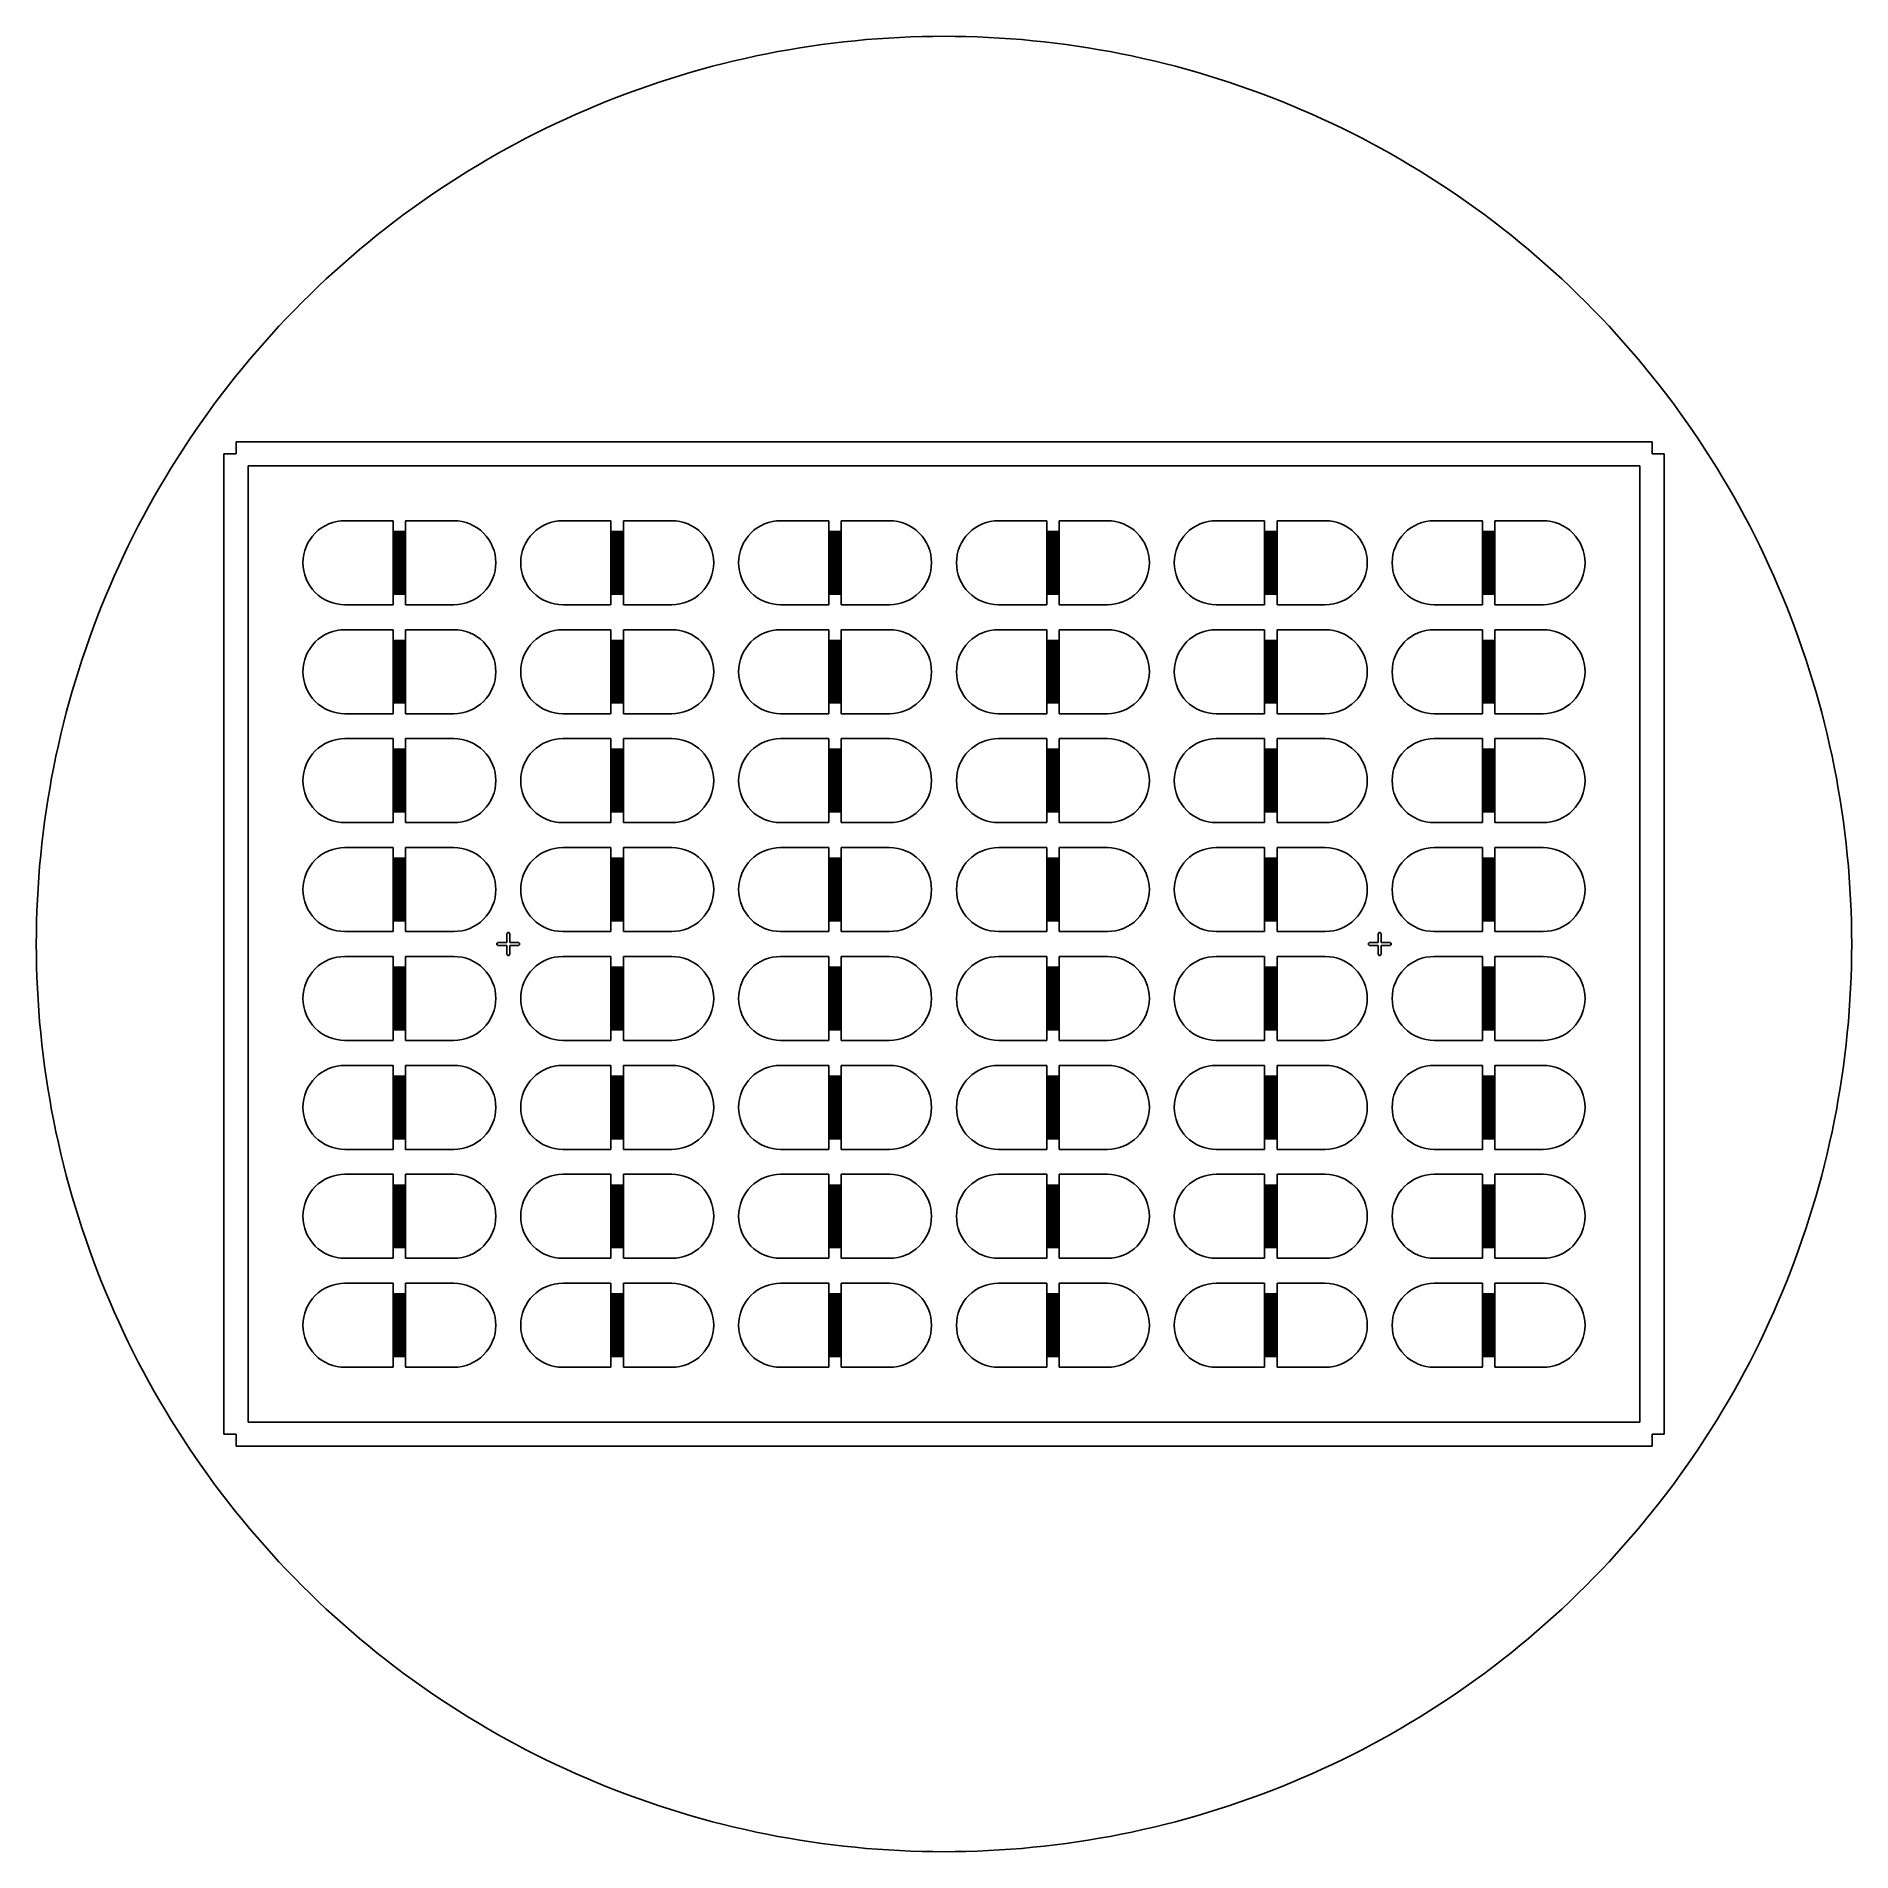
# Model space of a CAD drawing. Extents: x -21 to 129, y -39 to 111.
import ezdxf

# ---------------------------------------------------------------- set-up
doc = ezdxf.new("R2010")
doc.units = 0

msp = doc.modelspace()

# ---------------------------------------------------------------- linework, layer by layer
for p, q in [((54, 111), (53.0796, 110.994)), ((54.9204, 110.994), (54, 111)), ((39.3682, 109.559), (38.4666, 109.374)), ((40.272, 109.733), (39.3682, 109.559)), ((41.1779, 109.896), (40.272, 109.733)), ((42.0856, 110.048), (41.1779, 109.896)), ((42.9952, 110.188), (42.0856, 110.048)), ((43.9064, 110.318), (42.9952, 110.188)), ((44.8192, 110.436), (43.9064, 110.318)), ((45.7333, 110.543), (44.8192, 110.436)), ((46.6487, 110.639), (45.7333, 110.543)), ((47.5652, 110.723), (46.6487, 110.639)), ((48.4827, 110.797), (47.5652, 110.723)), ((49.4009, 110.859), (48.4827, 110.797)), ((50.3199, 110.91), (49.4009, 110.859)), ((51.2395, 110.949), (50.3199, 110.91)), ((52.1594, 110.977), (51.2395, 110.949)), ((53.0796, 110.994), (52.1594, 110.977)), ((55.8406, 110.977), (54.9204, 110.994)), ((56.7605, 110.949), (55.8406, 110.977)), ((57.6801, 110.91), (56.7605, 110.949)), ((58.599, 110.859), (57.6801, 110.91)), ((59.5173, 110.797), (58.599, 110.859)), ((60.4348, 110.723), (59.5173, 110.797)), ((61.3513, 110.639), (60.4348, 110.723)), ((62.2667, 110.543), (61.3513, 110.639)), ((63.1808, 110.436), (62.2667, 110.543)), ((64.0936, 110.318), (63.1808, 110.436)), ((65.0048, 110.188), (64.0936, 110.318)), ((65.9144, 110.048), (65.0048, 110.188)), ((66.8221, 109.896), (65.9144, 110.048)), ((67.728, 109.733), (66.8221, 109.896)), ((68.6318, 109.559), (67.728, 109.733)), ((69.5333, 109.374), (68.6318, 109.559)), ((33.111, 108.032), (32.2286, 107.771)), ((33.9965, 108.283), (33.111, 108.032)), ((34.8851, 108.523), (33.9965, 108.283)), ((35.7765, 108.752), (34.8851, 108.523)), ((36.6706, 108.97), (35.7765, 108.752)), ((37.5674, 109.178), (36.6706, 108.97)), ((38.4666, 109.374), (37.5674, 109.178)), ((70.4326, 109.178), (69.5333, 109.374)), ((71.3293, 108.97), (70.4326, 109.178)), ((72.2235, 108.752), (71.3293, 108.97)), ((73.1149, 108.523), (72.2235, 108.752)), ((74.0034, 108.283), (73.1149, 108.523)), ((74.889, 108.032), (74.0034, 108.283)), ((75.7713, 107.771), (74.889, 108.032)), ((28.7332, 106.616), (27.8686, 106.3)), ((29.6017, 106.921), (28.7332, 106.616)), ((30.4739, 107.215), (29.6017, 106.921)), ((31.3495, 107.498), (30.4739, 107.215)), ((32.2286, 107.771), (31.3495, 107.498)), ((76.6504, 107.498), (75.7713, 107.771)), ((77.5261, 107.215), (76.6504, 107.498)), ((78.3983, 106.921), (77.5261, 107.215)), ((79.2667, 106.616), (78.3983, 106.921)), ((80.1314, 106.3), (79.2667, 106.616)), ((25.2987, 105.291), (24.4506, 104.934)), ((26.1512, 105.638), (25.2987, 105.291)), ((27.0079, 105.974), (26.1512, 105.638)), ((27.8686, 106.3), (27.0079, 105.974)), ((80.9921, 105.974), (80.1314, 106.3)), ((81.8488, 105.638), (80.9921, 105.974)), ((82.7012, 105.291), (81.8488, 105.638)), ((83.5494, 104.934), (82.7012, 105.291)), ((21.9334, 103.799), (21.1038, 103.401)), ((22.7678, 104.188), (21.9334, 103.799)), ((23.6069, 104.566), (22.7678, 104.188)), ((24.4506, 104.934), (23.6069, 104.566)), ((84.3931, 104.566), (83.5494, 104.934)), ((85.2322, 104.188), (84.3931, 104.566)), ((86.0666, 103.799), (85.2322, 104.188)), ((86.8962, 103.401), (86.0666, 103.799)), ((18.6452, 102.144), (17.8362, 101.705)), ((19.4596, 102.573), (18.6452, 102.144)), ((20.2791, 102.992), (19.4596, 102.573)), ((21.1038, 103.401), (20.2791, 102.992)), ((87.7208, 102.992), (86.8962, 103.401)), ((88.5404, 102.573), (87.7208, 102.992)), ((89.3548, 102.144), (88.5404, 102.573)), ((90.1638, 101.705), (89.3548, 102.144)), ((16.2346, 100.798), (15.4423, 100.33)), ((17.0326, 101.257), (16.2346, 100.798)), ((17.8362, 101.705), (17.0326, 101.257)), ((90.9674, 101.257), (90.1638, 101.705)), ((91.7654, 100.798), (90.9674, 101.257)), ((92.5577, 100.33), (91.7654, 100.798)), ((13.8752, 99.364), (13.1006, 98.8669)), ((14.6558, 99.8516), (13.8752, 99.364)), ((15.4423, 100.33), (14.6558, 99.8516)), ((93.3442, 99.8516), (92.5577, 100.33)), ((94.1248, 99.364), (93.3442, 99.8516)), ((94.8994, 98.8669), (94.1248, 99.364)), ((11.5701, 97.8442), (10.8144, 97.3188)), ((12.3322, 98.3602), (11.5701, 97.8442)), ((13.1006, 98.8669), (12.3322, 98.3602)), ((95.6678, 98.3602), (94.8994, 98.8669)), ((96.4299, 97.8442), (95.6678, 98.3602)), ((97.1856, 97.3188), (96.4299, 97.8442)), ((9.32254, 96.2406), (8.58667, 95.6878)), ((10.0652, 96.7843), (9.32254, 96.2406)), ((10.8144, 97.3188), (10.0652, 96.7843)), ((97.9348, 96.7843), (97.1856, 97.3188)), ((98.6774, 96.2406), (97.9348, 96.7843)), ((99.4133, 95.6878), (98.6774, 96.2406)), ((7.13553, 94.5553), (6.4205, 93.9758)), ((7.85762, 95.126), (7.13553, 94.5553)), ((8.58667, 95.6878), (7.85762, 95.126)), ((100.142, 95.126), (99.4133, 95.6878)), ((100.864, 94.5553), (100.142, 95.126)), ((101.579, 93.9758), (100.864, 94.5553)), ((5.71263, 93.3875), (5.01202, 92.7906)), ((6.4205, 93.9758), (5.71263, 93.3875)), ((102.287, 93.3875), (101.579, 93.9758)), ((102.988, 92.7906), (102.287, 93.3875)), ((3.63307, 91.5713), (2.95491, 90.9491)), ((4.3188, 92.1852), (3.63307, 91.5713)), ((5.01202, 92.7906), (4.3188, 92.1852)), ((103.681, 92.1852), (102.988, 92.7906)), ((104.367, 91.5713), (103.681, 92.1852)), ((105.045, 90.9491), (104.367, 91.5713)), ((2.28445, 90.3185), (1.62178, 89.6798)), ((2.95491, 90.9491), (2.28445, 90.3185)), ((105.716, 90.3185), (105.045, 90.9491)), ((106.378, 89.6798), (105.716, 90.3185)), ((0.96698, 89.033), (0.32017, 88.3782)), ((1.62178, 89.6798), (0.96698, 89.033)), ((107.033, 89.033), (106.378, 89.6798)), ((107.68, 88.3782), (107.033, 89.033)), ((-0.94907, 87.0451), (-1.57132, 86.3669)), ((-0.31853, 87.7155), (-0.94907, 87.0451)), ((0.32017, 88.3782), (-0.31853, 87.7155)), ((108.319, 87.7155), (107.68, 88.3782)), ((108.949, 87.0451), (108.319, 87.7155)), ((109.571, 86.3669), (108.949, 87.0451)), ((-2.18523, 85.6812), (-2.79065, 84.988)), ((-1.57132, 86.3669), (-2.18523, 85.6812)), ((110.185, 85.6812), (109.571, 86.3669)), ((110.791, 84.988), (110.185, 85.6812)), ((-3.38754, 84.2874), (-3.97577, 83.5795)), ((-2.79065, 84.988), (-3.38754, 84.2874)), ((111.388, 84.2874), (110.791, 84.988)), ((111.976, 83.5795), (111.388, 84.2874)), ((-4.55528, 82.8645), (-5.12598, 82.1424)), ((-3.97577, 83.5795), (-4.55528, 82.8645)), ((112.555, 82.8645), (111.976, 83.5795)), ((113.126, 82.1424), (112.555, 82.8645)), ((-5.68776, 81.4133), (-6.24055, 80.6774)), ((-5.12598, 82.1424), (-5.68776, 81.4133)), ((113.688, 81.4133), (113.126, 82.1424)), ((114.241, 80.6774), (113.688, 81.4133)), ((-6.78429, 79.9348), (-7.31885, 79.1856)), ((-6.24055, 80.6774), (-6.78429, 79.9348)), ((114.784, 79.9348), (114.241, 80.6774)), ((115.319, 79.1856), (114.784, 79.9348)), ((-7.84419, 78.4299), (-8.36021, 77.6678)), ((-7.31885, 79.1856), (-7.84419, 78.4299)), ((115.844, 78.4299), (115.319, 79.1856)), ((116.36, 77.6678), (115.844, 78.4299)), ((-8.86685, 76.8994), (-9.36401, 76.1248)), ((-8.36021, 77.6678), (-8.86685, 76.8994)), ((-5.5, -4.5), (-5.5, 76.5)), ((-5.5, 76.5), (-4.5, 76.5)), ((-4.5, 76.5), (-4.5, 77.5)), ((-4.5, 77.5), (112.5, 77.5)), ((112.5, 77.5), (112.5, 76.5)), ((112.5, 76.5), (113.5, 76.5)), ((113.5, 76.5), (113.5, -4.5)), ((116.867, 76.8994), (116.36, 77.6678)), ((117.364, 76.1248), (116.867, 76.8994)), ((-9.85164, 75.3442), (-10.3296, 74.5577)), ((-9.36401, 76.1248), (-9.85164, 75.3442)), ((111.5, 75.5), (-3.5, 75.5)), ((-3.5, 75.5), (-3.5, -3.5)), ((111.5, -3.5), (111.5, 75.5)), ((117.852, 75.3442), (117.364, 76.1248)), ((118.33, 74.5577), (117.852, 75.3442)), ((-10.798, 73.7654), (-11.2565, 72.9674)), ((-10.3296, 74.5577), (-10.798, 73.7654)), ((118.798, 73.7654), (118.33, 74.5577)), ((119.257, 72.9674), (118.798, 73.7654)), ((-11.7052, 72.1638), (-12.1441, 71.3548)), ((-11.2565, 72.9674), (-11.7052, 72.1638)), ((119.705, 72.1638), (119.257, 72.9674)), ((120.144, 71.3548), (119.705, 72.1638)), ((-12.573, 70.5404), (-12.9918, 69.7208)), ((-12.1441, 71.3548), (-12.573, 70.5404)), ((2.57217, 70.3852), (2.86426, 70.5603)), ((2.86426, 70.5603), (3.17209, 70.7059)), ((3.17209, 70.7059), (3.49272, 70.8206)), ((3.49272, 70.8206), (3.82304, 70.9033)), ((3.82304, 70.9033), (4.15988, 70.9533)), ((4.15988, 70.9533), (4.5, 70.97)), ((4.5, 70.97), (8.485, 70.97)), ((8.485, 70.97), (8.485, 70.085)), ((9.515, 70.085), (9.515, 70.97)), ((9.515, 70.97), (13.5, 70.97)), ((13.5, 70.97), (13.8401, 70.9533)), ((13.8401, 70.9533), (14.177, 70.9033)), ((14.177, 70.9033), (14.5073, 70.8206)), ((14.5073, 70.8206), (14.8279, 70.7059)), ((14.8279, 70.7059), (15.1357, 70.5603)), ((15.1357, 70.5603), (15.4278, 70.3852)), ((20.5722, 70.3852), (20.8643, 70.5603)), ((20.8643, 70.5603), (21.1721, 70.7059)), ((21.1721, 70.7059), (21.4927, 70.8206)), ((21.4927, 70.8206), (21.823, 70.9033)), ((21.823, 70.9033), (22.1599, 70.9533)), ((22.1599, 70.9533), (22.5, 70.97)), ((22.5, 70.97), (26.485, 70.97)), ((26.485, 70.97), (26.485, 70.085)), ((27.515, 70.085), (27.515, 70.97)), ((27.515, 70.97), (31.5, 70.97)), ((31.5, 70.97), (31.8401, 70.9533)), ((31.8401, 70.9533), (32.177, 70.9033)), ((32.177, 70.9033), (32.5073, 70.8206)), ((32.5073, 70.8206), (32.8279, 70.7059)), ((32.8279, 70.7059), (33.1357, 70.5603)), ((33.1357, 70.5603), (33.4278, 70.3852)), ((38.5722, 70.3852), (38.8643, 70.5603)), ((38.8643, 70.5603), (39.1721, 70.7059)), ((39.1721, 70.7059), (39.4927, 70.8206)), ((39.4927, 70.8206), (39.823, 70.9033)), ((39.823, 70.9033), (40.1599, 70.9533)), ((40.1599, 70.9533), (40.5, 70.97)), ((40.5, 70.97), (44.485, 70.97)), ((44.485, 70.97), (44.485, 70.085)), ((45.515, 70.085), (45.515, 70.97)), ((45.515, 70.97), (49.5, 70.97)), ((49.5, 70.97), (49.8401, 70.9533)), ((49.8401, 70.9533), (50.177, 70.9033)), ((50.177, 70.9033), (50.5073, 70.8206)), ((50.5073, 70.8206), (50.8279, 70.7059)), ((50.8279, 70.7059), (51.1357, 70.5603)), ((51.1357, 70.5603), (51.4278, 70.3852)), ((56.5722, 70.3852), (56.8643, 70.5603)), ((56.8643, 70.5603), (57.1721, 70.7059)), ((57.1721, 70.7059), (57.4927, 70.8206)), ((57.4927, 70.8206), (57.823, 70.9033)), ((57.823, 70.9033), (58.1599, 70.9533)), ((58.1599, 70.9533), (58.5, 70.97)), ((58.5, 70.97), (62.485, 70.97)), ((62.485, 70.97), (62.485, 70.085)), ((63.515, 70.085), (63.515, 70.97)), ((63.515, 70.97), (67.5, 70.97)), ((67.5, 70.97), (67.8401, 70.9533)), ((67.8401, 70.9533), (68.177, 70.9033)), ((68.177, 70.9033), (68.5073, 70.8206)), ((68.5073, 70.8206), (68.8279, 70.7059)), ((68.8279, 70.7059), (69.1357, 70.5603)), ((69.1357, 70.5603), (69.4278, 70.3852)), ((74.5722, 70.3852), (74.8643, 70.5603)), ((74.8643, 70.5603), (75.1721, 70.7059)), ((75.1721, 70.7059), (75.4927, 70.8206)), ((75.4927, 70.8206), (75.823, 70.9033)), ((75.823, 70.9033), (76.1599, 70.9533)), ((76.1599, 70.9533), (76.5, 70.97)), ((76.5, 70.97), (80.485, 70.97)), ((80.485, 70.97), (80.485, 70.085)), ((81.515, 70.085), (81.515, 70.97)), ((81.515, 70.97), (85.5, 70.97)), ((85.5, 70.97), (85.8401, 70.9533)), ((85.8401, 70.9533), (86.177, 70.9033)), ((86.177, 70.9033), (86.5073, 70.8206)), ((86.5073, 70.8206), (86.8279, 70.7059)), ((86.8279, 70.7059), (87.1357, 70.5603)), ((87.1357, 70.5603), (87.4278, 70.3852)), ((92.5722, 70.3852), (92.8643, 70.5603)), ((92.8643, 70.5603), (93.1721, 70.7059)), ((93.1721, 70.7059), (93.4927, 70.8206)), ((93.4927, 70.8206), (93.823, 70.9033)), ((93.823, 70.9033), (94.1599, 70.9533)), ((94.1599, 70.9533), (94.5, 70.97)), ((94.5, 70.97), (98.485, 70.97)), ((98.485, 70.97), (98.485, 70.085)), ((99.515, 70.085), (99.515, 70.97)), ((99.515, 70.97), (103.5, 70.97)), ((103.5, 70.97), (103.84, 70.9533)), ((103.84, 70.9533), (104.177, 70.9033)), ((104.177, 70.9033), (104.507, 70.8206)), ((104.507, 70.8206), (104.828, 70.7059)), ((104.828, 70.7059), (105.136, 70.5603)), ((105.136, 70.5603), (105.428, 70.3852)), ((120.573, 70.5404), (120.144, 71.3548)), ((120.992, 69.7208), (120.573, 70.5404)), ((-12.9918, 69.7208), (-13.4006, 68.8962)), ((1.29414, 68.8279), (1.43974, 69.1357)), ((1.43974, 69.1357), (1.61481, 69.4278)), ((1.61481, 69.4278), (1.81766, 69.7013)), ((1.81766, 69.7013), (2.04634, 69.9537)), ((2.04634, 69.9537), (2.29866, 70.1823)), ((2.29866, 70.1823), (2.57217, 70.3852)), ((8.485, 70.085), (9.515, 70.085)), ((9.515, 70.075), (8.485, 70.075)), ((8.485, 70.075), (8.485, 70.045)), ((8.485, 70.045), (9.515, 70.045)), ((9.515, 70.035), (8.485, 70.035)), ((8.485, 70.035), (8.485, 70.005)), ((8.485, 70.005), (9.515, 70.005)), ((9.515, 69.995), (8.485, 69.995)), ((8.485, 69.995), (8.485, 69.965)), ((8.485, 69.965), (9.515, 69.965)), ((9.515, 69.955), (8.485, 69.955)), ((8.485, 69.955), (8.485, 69.925)), ((8.485, 69.925), (9.515, 69.925)), ((9.515, 69.915), (8.485, 69.915)), ((8.485, 69.915), (8.485, 69.885)), ((8.485, 69.885), (9.515, 69.885)), ((9.515, 69.875), (8.485, 69.875)), ((8.485, 69.875), (8.485, 69.845)), ((8.485, 69.845), (9.515, 69.845)), ((9.515, 69.835), (8.485, 69.835)), ((8.485, 69.835), (8.485, 69.805)), ((8.485, 69.805), (9.515, 69.805)), ((9.515, 69.795), (8.485, 69.795)), ((8.485, 69.795), (8.485, 69.765)), ((8.485, 69.765), (9.515, 69.765)), ((9.515, 69.755), (8.485, 69.755)), ((8.485, 69.755), (8.485, 69.725)), ((8.485, 69.725), (9.515, 69.725)), ((9.515, 69.715), (8.485, 69.715)), ((8.485, 69.715), (8.485, 69.685)), ((8.485, 69.685), (9.515, 69.685)), ((9.515, 69.675), (8.485, 69.675)), ((8.485, 69.675), (8.485, 69.645)), ((8.485, 69.645), (9.515, 69.645)), ((9.515, 69.635), (8.485, 69.635)), ((8.485, 69.635), (8.485, 69.605)), ((8.485, 69.605), (9.515, 69.605)), ((9.515, 69.595), (8.485, 69.595)), ((8.485, 69.595), (8.485, 69.565)), ((8.485, 69.565), (9.515, 69.565)), ((9.515, 69.555), (8.485, 69.555)), ((8.485, 69.555), (8.485, 69.525)), ((8.485, 69.525), (9.515, 69.525)), ((9.515, 69.515), (8.485, 69.515)), ((8.485, 69.515), (8.485, 69.485)), ((8.485, 69.485), (9.515, 69.485)), ((9.515, 69.475), (8.485, 69.475)), ((8.485, 69.475), (8.485, 69.445)), ((8.485, 69.445), (9.515, 69.445)), ((9.515, 69.435), (8.485, 69.435)), ((8.485, 69.435), (8.485, 69.405)), ((8.485, 69.405), (9.515, 69.405)), ((9.515, 69.395), (8.485, 69.395)), ((8.485, 69.395), (8.485, 69.365)), ((8.485, 69.365), (9.515, 69.365)), ((9.515, 69.355), (8.485, 69.355)), ((8.485, 69.355), (8.485, 69.325)), ((8.485, 69.325), (9.515, 69.325)), ((9.515, 69.315), (8.485, 69.315)), ((8.485, 69.315), (8.485, 69.285)), ((8.485, 69.285), (9.515, 69.285)), ((9.515, 69.275), (8.485, 69.275)), ((8.485, 69.275), (8.485, 69.245)), ((8.485, 69.245), (9.515, 69.245)), ((9.515, 69.235), (8.485, 69.235)), ((8.485, 69.235), (8.485, 69.205)), ((8.485, 69.205), (9.515, 69.205)), ((9.515, 69.195), (8.485, 69.195)), ((8.485, 69.195), (8.485, 69.165)), ((8.485, 69.165), (9.515, 69.165)), ((9.515, 69.155), (8.485, 69.155)), ((8.485, 69.155), (8.485, 69.125)), ((8.485, 69.125), (9.515, 69.125)), ((9.515, 69.115), (8.485, 69.115)), ((8.485, 69.115), (8.485, 69.085)), ((8.485, 69.085), (9.515, 69.085)), ((9.515, 69.075), (8.485, 69.075)), ((8.485, 69.075), (8.485, 69.045)), ((8.485, 69.045), (9.515, 69.045)), ((9.515, 69.035), (8.485, 69.035)), ((8.485, 69.035), (8.485, 69.005)), ((8.485, 69.005), (9.515, 69.005)), ((9.515, 70.045), (9.515, 70.075)), ((9.515, 70.005), (9.515, 70.035)), ((9.515, 69.965), (9.515, 69.995)), ((9.515, 69.925), (9.515, 69.955)), ((9.515, 69.885), (9.515, 69.915)), ((9.515, 69.845), (9.515, 69.875)), ((9.515, 69.805), (9.515, 69.835)), ((9.515, 69.765), (9.515, 69.795)), ((9.515, 69.725), (9.515, 69.755)), ((9.515, 69.685), (9.515, 69.715)), ((9.515, 69.645), (9.515, 69.675)), ((9.515, 69.605), (9.515, 69.635)), ((9.515, 69.565), (9.515, 69.595)), ((9.515, 69.525), (9.515, 69.555)), ((9.515, 69.485), (9.515, 69.515)), ((9.515, 69.445), (9.515, 69.475)), ((9.515, 69.405), (9.515, 69.435)), ((9.515, 69.365), (9.515, 69.395)), ((9.515, 69.325), (9.515, 69.355)), ((9.515, 69.285), (9.515, 69.315)), ((9.515, 69.245), (9.515, 69.275)), ((9.515, 69.205), (9.515, 69.235)), ((9.515, 69.165), (9.515, 69.195)), ((9.515, 69.125), (9.515, 69.155)), ((9.515, 69.085), (9.515, 69.115)), ((9.515, 69.045), (9.515, 69.075)), ((9.515, 69.005), (9.515, 69.035)), ((15.4278, 70.3852), (15.7013, 70.1823)), ((15.7013, 70.1823), (15.9537, 69.9537)), ((15.9537, 69.9537), (16.1823, 69.7013)), ((16.1823, 69.7013), (16.3852, 69.4278)), ((16.3852, 69.4278), (16.5603, 69.1357)), ((16.5603, 69.1357), (16.7059, 68.8279)), ((19.2941, 68.8279), (19.4397, 69.1357)), ((19.4397, 69.1357), (19.6148, 69.4278)), ((19.6148, 69.4278), (19.8177, 69.7013)), ((19.8177, 69.7013), (20.0463, 69.9537)), ((20.0463, 69.9537), (20.2987, 70.1823)), ((20.2987, 70.1823), (20.5722, 70.3852)), ((26.485, 70.085), (27.515, 70.085)), ((27.515, 70.075), (26.485, 70.075)), ((26.485, 70.075), (26.485, 70.045)), ((26.485, 70.045), (27.515, 70.045)), ((27.515, 70.035), (26.485, 70.035)), ((26.485, 70.035), (26.485, 70.005)), ((26.485, 70.005), (27.515, 70.005)), ((27.515, 69.995), (26.485, 69.995)), ((26.485, 69.995), (26.485, 69.965)), ((26.485, 69.965), (27.515, 69.965)), ((27.515, 69.955), (26.485, 69.955)), ((26.485, 69.955), (26.485, 69.925)), ((26.485, 69.925), (27.515, 69.925)), ((27.515, 69.915), (26.485, 69.915)), ((26.485, 69.915), (26.485, 69.885)), ((26.485, 69.885), (27.515, 69.885)), ((27.515, 69.875), (26.485, 69.875)), ((26.485, 69.875), (26.485, 69.845)), ((26.485, 69.845), (27.515, 69.845)), ((27.515, 69.835), (26.485, 69.835)), ((26.485, 69.835), (26.485, 69.805)), ((26.485, 69.805), (27.515, 69.805)), ((27.515, 69.795), (26.485, 69.795)), ((26.485, 69.795), (26.485, 69.765)), ((26.485, 69.765), (27.515, 69.765)), ((27.515, 69.755), (26.485, 69.755)), ((26.485, 69.755), (26.485, 69.725)), ((26.485, 69.725), (27.515, 69.725)), ((27.515, 69.715), (26.485, 69.715)), ((26.485, 69.715), (26.485, 69.685)), ((26.485, 69.685), (27.515, 69.685)), ((27.515, 69.675), (26.485, 69.675)), ((26.485, 69.675), (26.485, 69.645)), ((26.485, 69.645), (27.515, 69.645)), ((27.515, 69.635), (26.485, 69.635)), ((26.485, 69.635), (26.485, 69.605)), ((26.485, 69.605), (27.515, 69.605)), ((27.515, 69.595), (26.485, 69.595)), ((26.485, 69.595), (26.485, 69.565)), ((26.485, 69.565), (27.515, 69.565)), ((27.515, 69.555), (26.485, 69.555)), ((26.485, 69.555), (26.485, 69.525)), ((26.485, 69.525), (27.515, 69.525)), ((27.515, 69.515), (26.485, 69.515)), ((26.485, 69.515), (26.485, 69.485)), ((26.485, 69.485), (27.515, 69.485)), ((27.515, 69.475), (26.485, 69.475)), ((26.485, 69.475), (26.485, 69.445)), ((26.485, 69.445), (27.515, 69.445)), ((27.515, 69.435), (26.485, 69.435)), ((26.485, 69.435), (26.485, 69.405)), ((26.485, 69.405), (27.515, 69.405)), ((27.515, 69.395), (26.485, 69.395)), ((26.485, 69.395), (26.485, 69.365)), ((26.485, 69.365), (27.515, 69.365)), ((27.515, 69.355), (26.485, 69.355)), ((26.485, 69.355), (26.485, 69.325)), ((26.485, 69.325), (27.515, 69.325)), ((27.515, 69.315), (26.485, 69.315)), ((26.485, 69.315), (26.485, 69.285)), ((26.485, 69.285), (27.515, 69.285)), ((27.515, 69.275), (26.485, 69.275)), ((26.485, 69.275), (26.485, 69.245)), ((26.485, 69.245), (27.515, 69.245)), ((27.515, 69.235), (26.485, 69.235)), ((26.485, 69.235), (26.485, 69.205)), ((26.485, 69.205), (27.515, 69.205)), ((27.515, 69.195), (26.485, 69.195)), ((26.485, 69.195), (26.485, 69.165)), ((26.485, 69.165), (27.515, 69.165)), ((27.515, 69.155), (26.485, 69.155)), ((26.485, 69.155), (26.485, 69.125)), ((26.485, 69.125), (27.515, 69.125)), ((27.515, 69.115), (26.485, 69.115)), ((26.485, 69.115), (26.485, 69.085)), ((26.485, 69.085), (27.515, 69.085)), ((27.515, 69.075), (26.485, 69.075)), ((26.485, 69.075), (26.485, 69.045)), ((26.485, 69.045), (27.515, 69.045)), ((27.515, 69.035), (26.485, 69.035)), ((26.485, 69.035), (26.485, 69.005)), ((26.485, 69.005), (27.515, 69.005)), ((27.515, 70.045), (27.515, 70.075)), ((27.515, 70.005), (27.515, 70.035)), ((27.515, 69.965), (27.515, 69.995)), ((27.515, 69.925), (27.515, 69.955)), ((27.515, 69.885), (27.515, 69.915)), ((27.515, 69.845), (27.515, 69.875)), ((27.515, 69.805), (27.515, 69.835)), ((27.515, 69.765), (27.515, 69.795)), ((27.515, 69.725), (27.515, 69.755)), ((27.515, 69.685), (27.515, 69.715)), ((27.515, 69.645), (27.515, 69.675)), ((27.515, 69.605), (27.515, 69.635)), ((27.515, 69.565), (27.515, 69.595)), ((27.515, 69.525), (27.515, 69.555)), ((27.515, 69.485), (27.515, 69.515)), ((27.515, 69.445), (27.515, 69.475)), ((27.515, 69.405), (27.515, 69.435)), ((27.515, 69.365), (27.515, 69.395)), ((27.515, 69.325), (27.515, 69.355)), ((27.515, 69.285), (27.515, 69.315)), ((27.515, 69.245), (27.515, 69.275)), ((27.515, 69.205), (27.515, 69.235)), ((27.515, 69.165), (27.515, 69.195)), ((27.515, 69.125), (27.515, 69.155)), ((27.515, 69.085), (27.515, 69.115)), ((27.515, 69.045), (27.515, 69.075)), ((27.515, 69.005), (27.515, 69.035)), ((33.4278, 70.3852), (33.7013, 70.1823)), ((33.7013, 70.1823), (33.9537, 69.9537)), ((33.9537, 69.9537), (34.1823, 69.7013)), ((34.1823, 69.7013), (34.3852, 69.4278)), ((34.3852, 69.4278), (34.5603, 69.1357)), ((34.5603, 69.1357), (34.7059, 68.8279)), ((37.2941, 68.8279), (37.4397, 69.1357)), ((37.4397, 69.1357), (37.6148, 69.4278)), ((37.6148, 69.4278), (37.8177, 69.7013)), ((37.8177, 69.7013), (38.0463, 69.9537)), ((38.0463, 69.9537), (38.2987, 70.1823)), ((38.2987, 70.1823), (38.5722, 70.3852)), ((44.485, 70.085), (45.515, 70.085)), ((45.515, 70.075), (44.485, 70.075)), ((44.485, 70.075), (44.485, 70.045)), ((44.485, 70.045), (45.515, 70.045)), ((45.515, 70.035), (44.485, 70.035)), ((44.485, 70.035), (44.485, 70.005)), ((44.485, 70.005), (45.515, 70.005)), ((45.515, 69.995), (44.485, 69.995)), ((44.485, 69.995), (44.485, 69.965)), ((44.485, 69.965), (45.515, 69.965)), ((45.515, 69.955), (44.485, 69.955)), ((44.485, 69.955), (44.485, 69.925)), ((44.485, 69.925), (45.515, 69.925)), ((45.515, 69.915), (44.485, 69.915)), ((44.485, 69.915), (44.485, 69.885)), ((44.485, 69.885), (45.515, 69.885)), ((45.515, 69.875), (44.485, 69.875)), ((44.485, 69.875), (44.485, 69.845)), ((44.485, 69.845), (45.515, 69.845)), ((45.515, 69.835), (44.485, 69.835)), ((44.485, 69.835), (44.485, 69.805)), ((44.485, 69.805), (45.515, 69.805)), ((45.515, 69.795), (44.485, 69.795)), ((44.485, 69.795), (44.485, 69.765)), ((44.485, 69.765), (45.515, 69.765)), ((45.515, 69.755), (44.485, 69.755)), ((44.485, 69.755), (44.485, 69.725)), ((44.485, 69.725), (45.515, 69.725)), ((45.515, 69.715), (44.485, 69.715)), ((44.485, 69.715), (44.485, 69.685)), ((44.485, 69.685), (45.515, 69.685)), ((45.515, 69.675), (44.485, 69.675)), ((44.485, 69.675), (44.485, 69.645)), ((44.485, 69.645), (45.515, 69.645)), ((45.515, 69.635), (44.485, 69.635)), ((44.485, 69.635), (44.485, 69.605)), ((44.485, 69.605), (45.515, 69.605)), ((45.515, 69.595), (44.485, 69.595)), ((44.485, 69.595), (44.485, 69.565)), ((44.485, 69.565), (45.515, 69.565)), ((45.515, 69.555), (44.485, 69.555)), ((44.485, 69.555), (44.485, 69.525)), ((44.485, 69.525), (45.515, 69.525)), ((45.515, 69.515), (44.485, 69.515)), ((44.485, 69.515), (44.485, 69.485)), ((44.485, 69.485), (45.515, 69.485)), ((45.515, 69.475), (44.485, 69.475)), ((44.485, 69.475), (44.485, 69.445)), ((44.485, 69.445), (45.515, 69.445)), ((45.515, 69.435), (44.485, 69.435)), ((44.485, 69.435), (44.485, 69.405)), ((44.485, 69.405), (45.515, 69.405)), ((45.515, 69.395), (44.485, 69.395)), ((44.485, 69.395), (44.485, 69.365)), ((44.485, 69.365), (45.515, 69.365)), ((45.515, 69.355), (44.485, 69.355)), ((44.485, 69.355), (44.485, 69.325)), ((44.485, 69.325), (45.515, 69.325)), ((45.515, 69.315), (44.485, 69.315)), ((44.485, 69.315), (44.485, 69.285)), ((44.485, 69.285), (45.515, 69.285)), ((45.515, 69.275), (44.485, 69.275)), ((44.485, 69.275), (44.485, 69.245)), ((44.485, 69.245), (45.515, 69.245)), ((45.515, 69.235), (44.485, 69.235)), ((44.485, 69.235), (44.485, 69.205)), ((44.485, 69.205), (45.515, 69.205)), ((45.515, 69.195), (44.485, 69.195)), ((44.485, 69.195), (44.485, 69.165)), ((44.485, 69.165), (45.515, 69.165)), ((45.515, 69.155), (44.485, 69.155)), ((44.485, 69.155), (44.485, 69.125)), ((44.485, 69.125), (45.515, 69.125)), ((45.515, 69.115), (44.485, 69.115)), ((44.485, 69.115), (44.485, 69.085)), ((44.485, 69.085), (45.515, 69.085)), ((45.515, 69.075), (44.485, 69.075)), ((44.485, 69.075), (44.485, 69.045)), ((44.485, 69.045), (45.515, 69.045)), ((45.515, 69.035), (44.485, 69.035)), ((44.485, 69.035), (44.485, 69.005)), ((44.485, 69.005), (45.515, 69.005)), ((45.515, 70.045), (45.515, 70.075)), ((45.515, 70.005), (45.515, 70.035)), ((45.515, 69.965), (45.515, 69.995)), ((45.515, 69.925), (45.515, 69.955)), ((45.515, 69.885), (45.515, 69.915)), ((45.515, 69.845), (45.515, 69.875)), ((45.515, 69.805), (45.515, 69.835)), ((45.515, 69.765), (45.515, 69.795)), ((45.515, 69.725), (45.515, 69.755)), ((45.515, 69.685), (45.515, 69.715)), ((45.515, 69.645), (45.515, 69.675)), ((45.515, 69.605), (45.515, 69.635)), ((45.515, 69.565), (45.515, 69.595)), ((45.515, 69.525), (45.515, 69.555)), ((45.515, 69.485), (45.515, 69.515)), ((45.515, 69.445), (45.515, 69.475)), ((45.515, 69.405), (45.515, 69.435)), ((45.515, 69.365), (45.515, 69.395)), ((45.515, 69.325), (45.515, 69.355)), ((45.515, 69.285), (45.515, 69.315)), ((45.515, 69.245), (45.515, 69.275)), ((45.515, 69.205), (45.515, 69.235)), ((45.515, 69.165), (45.515, 69.195)), ((45.515, 69.125), (45.515, 69.155)), ((45.515, 69.085), (45.515, 69.115)), ((45.515, 69.045), (45.515, 69.075)), ((45.515, 69.005), (45.515, 69.035)), ((51.4278, 70.3852), (51.7013, 70.1823)), ((51.7013, 70.1823), (51.9537, 69.9537)), ((51.9537, 69.9537), (52.1823, 69.7013)), ((52.1823, 69.7013), (52.3852, 69.4278)), ((52.3852, 69.4278), (52.5603, 69.1357)), ((52.5603, 69.1357), (52.7059, 68.8279)), ((55.2941, 68.8279), (55.4397, 69.1357)), ((55.4397, 69.1357), (55.6148, 69.4278)), ((55.6148, 69.4278), (55.8177, 69.7013)), ((55.8177, 69.7013), (56.0463, 69.9537)), ((56.0463, 69.9537), (56.2987, 70.1823)), ((56.2987, 70.1823), (56.5722, 70.3852)), ((62.485, 70.085), (63.515, 70.085)), ((63.515, 70.075), (62.485, 70.075)), ((62.485, 70.075), (62.485, 70.045)), ((62.485, 70.045), (63.515, 70.045)), ((63.515, 70.035), (62.485, 70.035)), ((62.485, 70.035), (62.485, 70.005)), ((62.485, 70.005), (63.515, 70.005)), ((63.515, 69.995), (62.485, 69.995)), ((62.485, 69.995), (62.485, 69.965)), ((62.485, 69.965), (63.515, 69.965)), ((63.515, 69.955), (62.485, 69.955)), ((62.485, 69.955), (62.485, 69.925)), ((62.485, 69.925), (63.515, 69.925)), ((63.515, 69.915), (62.485, 69.915)), ((62.485, 69.915), (62.485, 69.885)), ((62.485, 69.885), (63.515, 69.885)), ((63.515, 69.875), (62.485, 69.875)), ((62.485, 69.875), (62.485, 69.845)), ((62.485, 69.845), (63.515, 69.845)), ((63.515, 69.835), (62.485, 69.835)), ((62.485, 69.835), (62.485, 69.805)), ((62.485, 69.805), (63.515, 69.805)), ((63.515, 69.795), (62.485, 69.795)), ((62.485, 69.795), (62.485, 69.765)), ((62.485, 69.765), (63.515, 69.765)), ((63.515, 69.755), (62.485, 69.755)), ((62.485, 69.755), (62.485, 69.725)), ((62.485, 69.725), (63.515, 69.725)), ((63.515, 69.715), (62.485, 69.715)), ((62.485, 69.715), (62.485, 69.685)), ((62.485, 69.685), (63.515, 69.685)), ((63.515, 69.675), (62.485, 69.675)), ((62.485, 69.675), (62.485, 69.645)), ((62.485, 69.645), (63.515, 69.645)), ((63.515, 69.635), (62.485, 69.635)), ((62.485, 69.635), (62.485, 69.605)), ((62.485, 69.605), (63.515, 69.605)), ((63.515, 69.595), (62.485, 69.595)), ((62.485, 69.595), (62.485, 69.565)), ((62.485, 69.565), (63.515, 69.565)), ((63.515, 69.555), (62.485, 69.555)), ((62.485, 69.555), (62.485, 69.525)), ((62.485, 69.525), (63.515, 69.525)), ((63.515, 69.515), (62.485, 69.515)), ((62.485, 69.515), (62.485, 69.485)), ((62.485, 69.485), (63.515, 69.485)), ((63.515, 69.475), (62.485, 69.475)), ((62.485, 69.475), (62.485, 69.445)), ((62.485, 69.445), (63.515, 69.445)), ((63.515, 69.435), (62.485, 69.435)), ((62.485, 69.435), (62.485, 69.405)), ((62.485, 69.405), (63.515, 69.405)), ((63.515, 69.395), (62.485, 69.395)), ((62.485, 69.395), (62.485, 69.365)), ((62.485, 69.365), (63.515, 69.365)), ((63.515, 69.355), (62.485, 69.355)), ((62.485, 69.355), (62.485, 69.325)), ((62.485, 69.325), (63.515, 69.325)), ((63.515, 69.315), (62.485, 69.315)), ((62.485, 69.315), (62.485, 69.285)), ((62.485, 69.285), (63.515, 69.285)), ((63.515, 69.275), (62.485, 69.275)), ((62.485, 69.275), (62.485, 69.245)), ((62.485, 69.245), (63.515, 69.245)), ((63.515, 69.235), (62.485, 69.235)), ((62.485, 69.235), (62.485, 69.205)), ((62.485, 69.205), (63.515, 69.205)), ((63.515, 69.195), (62.485, 69.195)), ((62.485, 69.195), (62.485, 69.165)), ((62.485, 69.165), (63.515, 69.165)), ((63.515, 69.155), (62.485, 69.155)), ((62.485, 69.155), (62.485, 69.125)), ((62.485, 69.125), (63.515, 69.125)), ((63.515, 69.115), (62.485, 69.115)), ((62.485, 69.115), (62.485, 69.085)), ((62.485, 69.085), (63.515, 69.085)), ((63.515, 69.075), (62.485, 69.075)), ((62.485, 69.075), (62.485, 69.045)), ((62.485, 69.045), (63.515, 69.045)), ((63.515, 69.035), (62.485, 69.035)), ((62.485, 69.035), (62.485, 69.005)), ((62.485, 69.005), (63.515, 69.005)), ((63.515, 70.045), (63.515, 70.075)), ((63.515, 70.005), (63.515, 70.035)), ((63.515, 69.965), (63.515, 69.995)), ((63.515, 69.925), (63.515, 69.955)), ((63.515, 69.885), (63.515, 69.915)), ((63.515, 69.845), (63.515, 69.875)), ((63.515, 69.805), (63.515, 69.835)), ((63.515, 69.765), (63.515, 69.795)), ((63.515, 69.725), (63.515, 69.755)), ((63.515, 69.685), (63.515, 69.715)), ((63.515, 69.645), (63.515, 69.675)), ((63.515, 69.605), (63.515, 69.635)), ((63.515, 69.565), (63.515, 69.595)), ((63.515, 69.525), (63.515, 69.555)), ((63.515, 69.485), (63.515, 69.515)), ((63.515, 69.445), (63.515, 69.475)), ((63.515, 69.405), (63.515, 69.435)), ((63.515, 69.365), (63.515, 69.395)), ((63.515, 69.325), (63.515, 69.355)), ((63.515, 69.285), (63.515, 69.315)), ((63.515, 69.245), (63.515, 69.275)), ((63.515, 69.205), (63.515, 69.235)), ((63.515, 69.165), (63.515, 69.195)), ((63.515, 69.125), (63.515, 69.155)), ((63.515, 69.085), (63.515, 69.115)), ((63.515, 69.045), (63.515, 69.075)), ((63.515, 69.005), (63.515, 69.035)), ((69.4278, 70.3852), (69.7013, 70.1823)), ((69.7013, 70.1823), (69.9537, 69.9537)), ((69.9537, 69.9537), (70.1823, 69.7013)), ((70.1823, 69.7013), (70.3852, 69.4278)), ((70.3852, 69.4278), (70.5603, 69.1357)), ((70.5603, 69.1357), (70.7059, 68.8279)), ((73.2941, 68.8279), (73.4397, 69.1357)), ((73.4397, 69.1357), (73.6148, 69.4278)), ((73.6148, 69.4278), (73.8177, 69.7013)), ((73.8177, 69.7013), (74.0463, 69.9537)), ((74.0463, 69.9537), (74.2987, 70.1823)), ((74.2987, 70.1823), (74.5722, 70.3852)), ((80.485, 70.085), (81.515, 70.085)), ((81.515, 70.075), (80.485, 70.075)), ((80.485, 70.075), (80.485, 70.045)), ((80.485, 70.045), (81.515, 70.045)), ((81.515, 70.035), (80.485, 70.035)), ((80.485, 70.035), (80.485, 70.005)), ((80.485, 70.005), (81.515, 70.005)), ((81.515, 69.995), (80.485, 69.995)), ((80.485, 69.995), (80.485, 69.965)), ((80.485, 69.965), (81.515, 69.965)), ((81.515, 69.955), (80.485, 69.955)), ((80.485, 69.955), (80.485, 69.925)), ((80.485, 69.925), (81.515, 69.925)), ((81.515, 69.915), (80.485, 69.915)), ((80.485, 69.915), (80.485, 69.885)), ((80.485, 69.885), (81.515, 69.885)), ((81.515, 69.875), (80.485, 69.875)), ((80.485, 69.875), (80.485, 69.845)), ((80.485, 69.845), (81.515, 69.845)), ((81.515, 69.835), (80.485, 69.835)), ((80.485, 69.835), (80.485, 69.805)), ((80.485, 69.805), (81.515, 69.805)), ((81.515, 69.795), (80.485, 69.795)), ((80.485, 69.795), (80.485, 69.765)), ((80.485, 69.765), (81.515, 69.765)), ((81.515, 69.755), (80.485, 69.755)), ((80.485, 69.755), (80.485, 69.725)), ((80.485, 69.725), (81.515, 69.725)), ((81.515, 69.715), (80.485, 69.715)), ((80.485, 69.715), (80.485, 69.685)), ((80.485, 69.685), (81.515, 69.685)), ((81.515, 69.675), (80.485, 69.675)), ((80.485, 69.675), (80.485, 69.645)), ((80.485, 69.645), (81.515, 69.645)), ((81.515, 69.635), (80.485, 69.635)), ((80.485, 69.635), (80.485, 69.605)), ((80.485, 69.605), (81.515, 69.605)), ((81.515, 69.595), (80.485, 69.595)), ((80.485, 69.595), (80.485, 69.565)), ((80.485, 69.565), (81.515, 69.565)), ((81.515, 69.555), (80.485, 69.555)), ((80.485, 69.555), (80.485, 69.525)), ((80.485, 69.525), (81.515, 69.525)), ((81.515, 69.515), (80.485, 69.515)), ((80.485, 69.515), (80.485, 69.485)), ((80.485, 69.485), (81.515, 69.485)), ((81.515, 69.475), (80.485, 69.475)), ((80.485, 69.475), (80.485, 69.445)), ((80.485, 69.445), (81.515, 69.445)), ((81.515, 69.435), (80.485, 69.435)), ((80.485, 69.435), (80.485, 69.405)), ((80.485, 69.405), (81.515, 69.405)), ((81.515, 69.395), (80.485, 69.395)), ((80.485, 69.395), (80.485, 69.365)), ((80.485, 69.365), (81.515, 69.365)), ((81.515, 69.355), (80.485, 69.355)), ((80.485, 69.355), (80.485, 69.325)), ((80.485, 69.325), (81.515, 69.325)), ((81.515, 69.315), (80.485, 69.315)), ((80.485, 69.315), (80.485, 69.285)), ((80.485, 69.285), (81.515, 69.285)), ((81.515, 69.275), (80.485, 69.275)), ((80.485, 69.275), (80.485, 69.245)), ((80.485, 69.245), (81.515, 69.245)), ((81.515, 69.235), (80.485, 69.235)), ((80.485, 69.235), (80.485, 69.205)), ((80.485, 69.205), (81.515, 69.205)), ((81.515, 69.195), (80.485, 69.195)), ((80.485, 69.195), (80.485, 69.165)), ((80.485, 69.165), (81.515, 69.165)), ((81.515, 69.155), (80.485, 69.155)), ((80.485, 69.155), (80.485, 69.125)), ((80.485, 69.125), (81.515, 69.125)), ((81.515, 69.115), (80.485, 69.115)), ((80.485, 69.115), (80.485, 69.085)), ((80.485, 69.085), (81.515, 69.085)), ((81.515, 69.075), (80.485, 69.075)), ((80.485, 69.075), (80.485, 69.045)), ((80.485, 69.045), (81.515, 69.045)), ((81.515, 69.035), (80.485, 69.035)), ((80.485, 69.035), (80.485, 69.005)), ((80.485, 69.005), (81.515, 69.005)), ((81.515, 70.045), (81.515, 70.075)), ((81.515, 70.005), (81.515, 70.035)), ((81.515, 69.965), (81.515, 69.995)), ((81.515, 69.925), (81.515, 69.955)), ((81.515, 69.885), (81.515, 69.915)), ((81.515, 69.845), (81.515, 69.875)), ((81.515, 69.805), (81.515, 69.835)), ((81.515, 69.765), (81.515, 69.795)), ((81.515, 69.725), (81.515, 69.755)), ((81.515, 69.685), (81.515, 69.715)), ((81.515, 69.645), (81.515, 69.675)), ((81.515, 69.605), (81.515, 69.635)), ((81.515, 69.565), (81.515, 69.595)), ((81.515, 69.525), (81.515, 69.555)), ((81.515, 69.485), (81.515, 69.515)), ((81.515, 69.445), (81.515, 69.475)), ((81.515, 69.405), (81.515, 69.435)), ((81.515, 69.365), (81.515, 69.395)), ((81.515, 69.325), (81.515, 69.355)), ((81.515, 69.285), (81.515, 69.315)), ((81.515, 69.245), (81.515, 69.275)), ((81.515, 69.205), (81.515, 69.235)), ((81.515, 69.165), (81.515, 69.195)), ((81.515, 69.125), (81.515, 69.155)), ((81.515, 69.085), (81.515, 69.115)), ((81.515, 69.045), (81.515, 69.075)), ((81.515, 69.005), (81.515, 69.035)), ((87.4278, 70.3852), (87.7013, 70.1823)), ((87.7013, 70.1823), (87.9537, 69.9537)), ((87.9537, 69.9537), (88.1823, 69.7013)), ((88.1823, 69.7013), (88.3852, 69.4278)), ((88.3852, 69.4278), (88.5603, 69.1357)), ((88.5603, 69.1357), (88.7059, 68.8279)), ((91.2941, 68.8279), (91.4397, 69.1357)), ((91.4397, 69.1357), (91.6148, 69.4278)), ((91.6148, 69.4278), (91.8177, 69.7013)), ((91.8177, 69.7013), (92.0463, 69.9537)), ((92.0463, 69.9537), (92.2987, 70.1823)), ((92.2987, 70.1823), (92.5722, 70.3852)), ((98.485, 70.085), (99.515, 70.085)), ((99.515, 70.075), (98.485, 70.075)), ((98.485, 70.075), (98.485, 70.045)), ((98.485, 70.045), (99.515, 70.045)), ((99.515, 70.035), (98.485, 70.035)), ((98.485, 70.035), (98.485, 70.005)), ((98.485, 70.005), (99.515, 70.005)), ((99.515, 69.995), (98.485, 69.995)), ((98.485, 69.995), (98.485, 69.965)), ((98.485, 69.965), (99.515, 69.965)), ((99.515, 69.955), (98.485, 69.955)), ((98.485, 69.955), (98.485, 69.925)), ((98.485, 69.925), (99.515, 69.925)), ((99.515, 69.915), (98.485, 69.915)), ((98.485, 69.915), (98.485, 69.885)), ((98.485, 69.885), (99.515, 69.885)), ((99.515, 69.875), (98.485, 69.875)), ((98.485, 69.875), (98.485, 69.845)), ((98.485, 69.845), (99.515, 69.845)), ((99.515, 69.835), (98.485, 69.835)), ((98.485, 69.835), (98.485, 69.805)), ((98.485, 69.805), (99.515, 69.805)), ((99.515, 69.795), (98.485, 69.795)), ((98.485, 69.795), (98.485, 69.765)), ((98.485, 69.765), (99.515, 69.765)), ((99.515, 69.755), (98.485, 69.755)), ((98.485, 69.755), (98.485, 69.725)), ((98.485, 69.725), (99.515, 69.725)), ((99.515, 69.715), (98.485, 69.715)), ((98.485, 69.715), (98.485, 69.685)), ((98.485, 69.685), (99.515, 69.685)), ((99.515, 69.675), (98.485, 69.675)), ((98.485, 69.675), (98.485, 69.645)), ((98.485, 69.645), (99.515, 69.645)), ((99.515, 69.635), (98.485, 69.635)), ((98.485, 69.635), (98.485, 69.605)), ((98.485, 69.605), (99.515, 69.605)), ((99.515, 69.595), (98.485, 69.595)), ((98.485, 69.595), (98.485, 69.565)), ((98.485, 69.565), (99.515, 69.565)), ((99.515, 69.555), (98.485, 69.555)), ((98.485, 69.555), (98.485, 69.525)), ((98.485, 69.525), (99.515, 69.525)), ((99.515, 69.515), (98.485, 69.515)), ((98.485, 69.515), (98.485, 69.485)), ((98.485, 69.485), (99.515, 69.485)), ((99.515, 69.475), (98.485, 69.475)), ((98.485, 69.475), (98.485, 69.445)), ((98.485, 69.445), (99.515, 69.445)), ((99.515, 69.435), (98.485, 69.435)), ((98.485, 69.435), (98.485, 69.405)), ((98.485, 69.405), (99.515, 69.405)), ((99.515, 69.395), (98.485, 69.395)), ((98.485, 69.395), (98.485, 69.365)), ((98.485, 69.365), (99.515, 69.365)), ((99.515, 69.355), (98.485, 69.355)), ((98.485, 69.355), (98.485, 69.325)), ((98.485, 69.325), (99.515, 69.325)), ((99.515, 69.315), (98.485, 69.315)), ((98.485, 69.315), (98.485, 69.285)), ((98.485, 69.285), (99.515, 69.285)), ((99.515, 69.275), (98.485, 69.275)), ((98.485, 69.275), (98.485, 69.245)), ((98.485, 69.245), (99.515, 69.245)), ((99.515, 69.235), (98.485, 69.235)), ((98.485, 69.235), (98.485, 69.205)), ((98.485, 69.205), (99.515, 69.205)), ((99.515, 69.195), (98.485, 69.195)), ((98.485, 69.195), (98.485, 69.165)), ((98.485, 69.165), (99.515, 69.165)), ((99.515, 69.155), (98.485, 69.155)), ((98.485, 69.155), (98.485, 69.125)), ((98.485, 69.125), (99.515, 69.125)), ((99.515, 69.115), (98.485, 69.115)), ((98.485, 69.115), (98.485, 69.085)), ((98.485, 69.085), (99.515, 69.085)), ((99.515, 69.075), (98.485, 69.075)), ((98.485, 69.075), (98.485, 69.045)), ((98.485, 69.045), (99.515, 69.045)), ((99.515, 69.035), (98.485, 69.035)), ((98.485, 69.035), (98.485, 69.005)), ((98.485, 69.005), (99.515, 69.005)), ((99.515, 70.045), (99.515, 70.075)), ((99.515, 70.005), (99.515, 70.035)), ((99.515, 69.965), (99.515, 69.995)), ((99.515, 69.925), (99.515, 69.955)), ((99.515, 69.885), (99.515, 69.915)), ((99.515, 69.845), (99.515, 69.875)), ((99.515, 69.805), (99.515, 69.835)), ((99.515, 69.765), (99.515, 69.795)), ((99.515, 69.725), (99.515, 69.755)), ((99.515, 69.685), (99.515, 69.715)), ((99.515, 69.645), (99.515, 69.675)), ((99.515, 69.605), (99.515, 69.635)), ((99.515, 69.565), (99.515, 69.595)), ((99.515, 69.525), (99.515, 69.555)), ((99.515, 69.485), (99.515, 69.515)), ((99.515, 69.445), (99.515, 69.475)), ((99.515, 69.405), (99.515, 69.435)), ((99.515, 69.365), (99.515, 69.395)), ((99.515, 69.325), (99.515, 69.355)), ((99.515, 69.285), (99.515, 69.315)), ((99.515, 69.245), (99.515, 69.275)), ((99.515, 69.205), (99.515, 69.235)), ((99.515, 69.165), (99.515, 69.195)), ((99.515, 69.125), (99.515, 69.155)), ((99.515, 69.085), (99.515, 69.115)), ((99.515, 69.045), (99.515, 69.075)), ((99.515, 69.005), (99.515, 69.035)), ((105.428, 70.3852), (105.701, 70.1823)), ((105.701, 70.1823), (105.954, 69.9537)), ((105.954, 69.9537), (106.182, 69.7013)), ((106.182, 69.7013), (106.385, 69.4278)), ((106.385, 69.4278), (106.56, 69.1357)), ((106.56, 69.1357), (106.706, 68.8279)), ((121.401, 68.8962), (120.992, 69.7208)), ((-13.7992, 68.0666), (-14.1876, 67.2322)), ((-13.4006, 68.8962), (-13.7992, 68.0666)), ((1.03001, 67.5), (1.04672, 67.8401)), ((1.04672, 67.1599), (1.03001, 67.5)), ((1.04672, 67.8401), (1.09668, 68.177)), ((1.09668, 68.177), (1.17943, 68.5073)), ((1.17943, 68.5073), (1.29414, 68.8279)), ((9.515, 68.995), (8.485, 68.995)), ((8.485, 68.995), (8.485, 68.965)), ((8.485, 68.965), (9.515, 68.965)), ((9.515, 68.955), (8.485, 68.955)), ((8.485, 68.955), (8.485, 68.925)), ((8.485, 68.925), (9.515, 68.925)), ((9.515, 68.915), (8.485, 68.915)), ((8.485, 68.915), (8.485, 68.885)), ((8.485, 68.885), (9.515, 68.885)), ((9.515, 68.875), (8.485, 68.875)), ((8.485, 68.875), (8.485, 68.845)), ((8.485, 68.845), (9.515, 68.845)), ((9.515, 68.835), (8.485, 68.835)), ((8.485, 68.835), (8.485, 68.805)), ((8.485, 68.805), (9.515, 68.805)), ((9.515, 68.795), (8.485, 68.795)), ((8.485, 68.795), (8.485, 68.765)), ((8.485, 68.765), (9.515, 68.765)), ((9.515, 68.755), (8.485, 68.755)), ((8.485, 68.755), (8.485, 68.725)), ((8.485, 68.725), (9.515, 68.725)), ((9.515, 68.715), (8.485, 68.715)), ((8.485, 68.715), (8.485, 68.685)), ((8.485, 68.685), (9.515, 68.685)), ((9.515, 68.675), (8.485, 68.675)), ((8.485, 68.675), (8.485, 68.645)), ((8.485, 68.645), (9.515, 68.645)), ((9.515, 68.635), (8.485, 68.635)), ((8.485, 68.635), (8.485, 68.605)), ((8.485, 68.605), (9.515, 68.605)), ((9.515, 68.595), (8.485, 68.595)), ((8.485, 68.595), (8.485, 68.565)), ((8.485, 68.565), (9.515, 68.565)), ((9.515, 68.555), (8.485, 68.555)), ((8.485, 68.555), (8.485, 68.525)), ((8.485, 68.525), (9.515, 68.525)), ((9.515, 68.515), (8.485, 68.515)), ((8.485, 68.515), (8.485, 68.485)), ((8.485, 68.485), (9.515, 68.485)), ((9.515, 68.475), (8.485, 68.475)), ((8.485, 68.475), (8.485, 68.445)), ((8.485, 68.445), (9.515, 68.445)), ((9.515, 68.435), (8.485, 68.435)), ((8.485, 68.435), (8.485, 68.405)), ((8.485, 68.405), (9.515, 68.405)), ((9.515, 68.395), (8.485, 68.395)), ((8.485, 68.395), (8.485, 68.365)), ((8.485, 68.365), (9.515, 68.365)), ((9.515, 68.355), (8.485, 68.355)), ((8.485, 68.355), (8.485, 68.325)), ((8.485, 68.325), (9.515, 68.325)), ((9.515, 68.315), (8.485, 68.315)), ((8.485, 68.315), (8.485, 68.285)), ((8.485, 68.285), (9.515, 68.285)), ((9.515, 68.275), (8.485, 68.275)), ((8.485, 68.275), (8.485, 68.245)), ((8.485, 68.245), (9.515, 68.245)), ((9.515, 68.235), (8.485, 68.235)), ((8.485, 68.235), (8.485, 68.205)), ((8.485, 68.205), (9.515, 68.205)), ((9.515, 68.195), (8.485, 68.195)), ((8.485, 68.195), (8.485, 68.165)), ((8.485, 68.165), (9.515, 68.165)), ((9.515, 68.155), (8.485, 68.155)), ((8.485, 68.155), (8.485, 68.125)), ((8.485, 68.125), (9.515, 68.125)), ((9.515, 68.115), (8.485, 68.115)), ((8.485, 68.115), (8.485, 68.085)), ((8.485, 68.085), (9.515, 68.085)), ((9.515, 68.075), (8.485, 68.075)), ((8.485, 68.075), (8.485, 68.045)), ((8.485, 68.045), (9.515, 68.045)), ((9.515, 68.035), (8.485, 68.035)), ((8.485, 68.035), (8.485, 68.005)), ((8.485, 68.005), (9.515, 68.005)), ((9.515, 67.995), (8.485, 67.995)), ((8.485, 67.995), (8.485, 67.965)), ((8.485, 67.965), (9.515, 67.965)), ((9.515, 67.955), (8.485, 67.955)), ((8.485, 67.955), (8.485, 67.925)), ((8.485, 67.925), (9.515, 67.925)), ((9.515, 67.915), (8.485, 67.915)), ((8.485, 67.915), (8.485, 67.885)), ((8.485, 67.885), (9.515, 67.885)), ((9.515, 67.875), (8.485, 67.875)), ((8.485, 67.875), (8.485, 67.845)), ((8.485, 67.845), (9.515, 67.845)), ((9.515, 67.835), (8.485, 67.835)), ((8.485, 67.835), (8.485, 67.805)), ((8.485, 67.805), (9.515, 67.805)), ((9.515, 67.795), (8.485, 67.795)), ((8.485, 67.795), (8.485, 67.765)), ((8.485, 67.765), (9.515, 67.765)), ((9.515, 67.755), (8.485, 67.755)), ((8.485, 67.755), (8.485, 67.725)), ((8.485, 67.725), (9.515, 67.725)), ((9.515, 67.715), (8.485, 67.715)), ((8.485, 67.715), (8.485, 67.685)), ((8.485, 67.685), (9.515, 67.685)), ((9.515, 67.675), (8.485, 67.675)), ((8.485, 67.675), (8.485, 67.645)), ((8.485, 67.645), (9.515, 67.645)), ((9.515, 67.635), (8.485, 67.635)), ((8.485, 67.635), (8.485, 67.605)), ((8.485, 67.605), (9.515, 67.605)), ((9.515, 67.595), (8.485, 67.595)), ((8.485, 67.595), (8.485, 67.565)), ((8.485, 67.565), (9.515, 67.565)), ((9.515, 67.555), (8.485, 67.555)), ((8.485, 67.555), (8.485, 67.525)), ((8.485, 67.525), (9.515, 67.525)), ((9.515, 67.515), (8.485, 67.515)), ((8.485, 67.515), (8.485, 67.485)), ((9.515, 68.965), (9.515, 68.995)), ((9.515, 68.925), (9.515, 68.955)), ((9.515, 68.885), (9.515, 68.915)), ((9.515, 68.845), (9.515, 68.875)), ((9.515, 68.805), (9.515, 68.835)), ((9.515, 68.765), (9.515, 68.795)), ((9.515, 68.725), (9.515, 68.755)), ((9.515, 68.685), (9.515, 68.715)), ((9.515, 68.645), (9.515, 68.675)), ((9.515, 68.605), (9.515, 68.635)), ((9.515, 68.565), (9.515, 68.595)), ((9.515, 68.525), (9.515, 68.555)), ((9.515, 68.485), (9.515, 68.515)), ((9.515, 68.445), (9.515, 68.475)), ((9.515, 68.405), (9.515, 68.435)), ((9.515, 68.365), (9.515, 68.395)), ((9.515, 68.325), (9.515, 68.355)), ((9.515, 68.285), (9.515, 68.315)), ((9.515, 68.245), (9.515, 68.275)), ((9.515, 68.205), (9.515, 68.235)), ((9.515, 68.165), (9.515, 68.195)), ((9.515, 68.125), (9.515, 68.155)), ((9.515, 68.085), (9.515, 68.115)), ((9.515, 68.045), (9.515, 68.075)), ((9.515, 68.005), (9.515, 68.035)), ((9.515, 67.965), (9.515, 67.995)), ((9.515, 67.925), (9.515, 67.955)), ((9.515, 67.885), (9.515, 67.915)), ((9.515, 67.845), (9.515, 67.875)), ((9.515, 67.805), (9.515, 67.835)), ((9.515, 67.765), (9.515, 67.795)), ((9.515, 67.725), (9.515, 67.755)), ((9.515, 67.685), (9.515, 67.715)), ((9.515, 67.645), (9.515, 67.675)), ((9.515, 67.605), (9.515, 67.635)), ((9.515, 67.565), (9.515, 67.595)), ((9.515, 67.525), (9.515, 67.555)), ((9.515, 67.485), (9.515, 67.515)), ((16.7059, 68.8279), (16.8206, 68.5073)), ((16.8206, 68.5073), (16.9033, 68.177)), ((16.9033, 68.177), (16.9533, 67.8401)), ((16.9533, 67.8401), (16.97, 67.5)), ((16.97, 67.5), (16.9533, 67.1599)), ((19.03, 67.5), (19.0467, 67.8401)), ((19.0467, 67.1599), (19.03, 67.5)), ((19.0467, 67.8401), (19.0967, 68.177)), ((19.0967, 68.177), (19.1794, 68.5073)), ((19.1794, 68.5073), (19.2941, 68.8279)), ((27.515, 68.995), (26.485, 68.995)), ((26.485, 68.995), (26.485, 68.965)), ((26.485, 68.965), (27.515, 68.965)), ((27.515, 68.955), (26.485, 68.955)), ((26.485, 68.955), (26.485, 68.925)), ((26.485, 68.925), (27.515, 68.925)), ((27.515, 68.915), (26.485, 68.915)), ((26.485, 68.915), (26.485, 68.885)), ((26.485, 68.885), (27.515, 68.885)), ((27.515, 68.875), (26.485, 68.875)), ((26.485, 68.875), (26.485, 68.845)), ((26.485, 68.845), (27.515, 68.845)), ((27.515, 68.835), (26.485, 68.835)), ((26.485, 68.835), (26.485, 68.805)), ((26.485, 68.805), (27.515, 68.805)), ((27.515, 68.795), (26.485, 68.795)), ((26.485, 68.795), (26.485, 68.765)), ((26.485, 68.765), (27.515, 68.765)), ((27.515, 68.755), (26.485, 68.755)), ((26.485, 68.755), (26.485, 68.725)), ((26.485, 68.725), (27.515, 68.725)), ((27.515, 68.715), (26.485, 68.715)), ((26.485, 68.715), (26.485, 68.685)), ((26.485, 68.685), (27.515, 68.685)), ((27.515, 68.675), (26.485, 68.675)), ((26.485, 68.675), (26.485, 68.645)), ((26.485, 68.645), (27.515, 68.645)), ((27.515, 68.635), (26.485, 68.635)), ((26.485, 68.635), (26.485, 68.605)), ((26.485, 68.605), (27.515, 68.605)), ((27.515, 68.595), (26.485, 68.595)), ((26.485, 68.595), (26.485, 68.565)), ((26.485, 68.565), (27.515, 68.565)), ((27.515, 68.555), (26.485, 68.555)), ((26.485, 68.555), (26.485, 68.525)), ((26.485, 68.525), (27.515, 68.525)), ((27.515, 68.515), (26.485, 68.515)), ((26.485, 68.515), (26.485, 68.485)), ((26.485, 68.485), (27.515, 68.485)), ((27.515, 68.475), (26.485, 68.475)), ((26.485, 68.475), (26.485, 68.445)), ((26.485, 68.445), (27.515, 68.445)), ((27.515, 68.435), (26.485, 68.435)), ((26.485, 68.435), (26.485, 68.405)), ((26.485, 68.405), (27.515, 68.405)), ((27.515, 68.395), (26.485, 68.395)), ((26.485, 68.395), (26.485, 68.365)), ((26.485, 68.365), (27.515, 68.365)), ((27.515, 68.355), (26.485, 68.355)), ((26.485, 68.355), (26.485, 68.325)), ((26.485, 68.325), (27.515, 68.325)), ((27.515, 68.315), (26.485, 68.315)), ((26.485, 68.315), (26.485, 68.285)), ((26.485, 68.285), (27.515, 68.285)), ((27.515, 68.275), (26.485, 68.275)), ((26.485, 68.275), (26.485, 68.245)), ((26.485, 68.245), (27.515, 68.245)), ((27.515, 68.235), (26.485, 68.235)), ((26.485, 68.235), (26.485, 68.205)), ((26.485, 68.205), (27.515, 68.205)), ((27.515, 68.195), (26.485, 68.195)), ((26.485, 68.195), (26.485, 68.165)), ((26.485, 68.165), (27.515, 68.165)), ((27.515, 68.155), (26.485, 68.155)), ((26.485, 68.155), (26.485, 68.125)), ((26.485, 68.125), (27.515, 68.125)), ((27.515, 68.115), (26.485, 68.115)), ((26.485, 68.115), (26.485, 68.085)), ((26.485, 68.085), (27.515, 68.085)), ((27.515, 68.075), (26.485, 68.075)), ((26.485, 68.075), (26.485, 68.045)), ((26.485, 68.045), (27.515, 68.045)), ((27.515, 68.035), (26.485, 68.035)), ((26.485, 68.035), (26.485, 68.005)), ((26.485, 68.005), (27.515, 68.005)), ((27.515, 67.995), (26.485, 67.995)), ((26.485, 67.995), (26.485, 67.965)), ((26.485, 67.965), (27.515, 67.965)), ((27.515, 67.955), (26.485, 67.955)), ((26.485, 67.955), (26.485, 67.925)), ((26.485, 67.925), (27.515, 67.925)), ((27.515, 67.915), (26.485, 67.915)), ((26.485, 67.915), (26.485, 67.885)), ((26.485, 67.885), (27.515, 67.885)), ((27.515, 67.875), (26.485, 67.875)), ((26.485, 67.875), (26.485, 67.845)), ((26.485, 67.845), (27.515, 67.845)), ((27.515, 67.835), (26.485, 67.835)), ((26.485, 67.835), (26.485, 67.805)), ((26.485, 67.805), (27.515, 67.805)), ((27.515, 67.795), (26.485, 67.795)), ((26.485, 67.795), (26.485, 67.765)), ((26.485, 67.765), (27.515, 67.765)), ((27.515, 67.755), (26.485, 67.755)), ((26.485, 67.755), (26.485, 67.725)), ((26.485, 67.725), (27.515, 67.725)), ((27.515, 67.715), (26.485, 67.715)), ((26.485, 67.715), (26.485, 67.685)), ((26.485, 67.685), (27.515, 67.685)), ((27.515, 67.675), (26.485, 67.675)), ((26.485, 67.675), (26.485, 67.645)), ((26.485, 67.645), (27.515, 67.645)), ((27.515, 67.635), (26.485, 67.635)), ((26.485, 67.635), (26.485, 67.605)), ((26.485, 67.605), (27.515, 67.605)), ((27.515, 67.595), (26.485, 67.595)), ((26.485, 67.595), (26.485, 67.565)), ((26.485, 67.565), (27.515, 67.565)), ((27.515, 67.555), (26.485, 67.555)), ((26.485, 67.555), (26.485, 67.525)), ((26.485, 67.525), (27.515, 67.525)), ((27.515, 67.515), (26.485, 67.515)), ((26.485, 67.515), (26.485, 67.485)), ((27.515, 68.965), (27.515, 68.995)), ((27.515, 68.925), (27.515, 68.955)), ((27.515, 68.885), (27.515, 68.915)), ((27.515, 68.845), (27.515, 68.875)), ((27.515, 68.805), (27.515, 68.835)), ((27.515, 68.765), (27.515, 68.795)), ((27.515, 68.725), (27.515, 68.755)), ((27.515, 68.685), (27.515, 68.715)), ((27.515, 68.645), (27.515, 68.675)), ((27.515, 68.605), (27.515, 68.635)), ((27.515, 68.565), (27.515, 68.595)), ((27.515, 68.525), (27.515, 68.555)), ((27.515, 68.485), (27.515, 68.515)), ((27.515, 68.445), (27.515, 68.475)), ((27.515, 68.405), (27.515, 68.435)), ((27.515, 68.365), (27.515, 68.395)), ((27.515, 68.325), (27.515, 68.355)), ((27.515, 68.285), (27.515, 68.315)), ((27.515, 68.245), (27.515, 68.275)), ((27.515, 68.205), (27.515, 68.235)), ((27.515, 68.165), (27.515, 68.195)), ((27.515, 68.125), (27.515, 68.155)), ((27.515, 68.085), (27.515, 68.115)), ((27.515, 68.045), (27.515, 68.075)), ((27.515, 68.005), (27.515, 68.035)), ((27.515, 67.965), (27.515, 67.995)), ((27.515, 67.925), (27.515, 67.955)), ((27.515, 67.885), (27.515, 67.915)), ((27.515, 67.845), (27.515, 67.875)), ((27.515, 67.805), (27.515, 67.835)), ((27.515, 67.765), (27.515, 67.795)), ((27.515, 67.725), (27.515, 67.755)), ((27.515, 67.685), (27.515, 67.715)), ((27.515, 67.645), (27.515, 67.675)), ((27.515, 67.605), (27.515, 67.635)), ((27.515, 67.565), (27.515, 67.595)), ((27.515, 67.525), (27.515, 67.555)), ((27.515, 67.485), (27.515, 67.515)), ((34.7059, 68.8279), (34.8206, 68.5073)), ((34.8206, 68.5073), (34.9033, 68.177)), ((34.9033, 68.177), (34.9533, 67.8401)), ((34.9533, 67.8401), (34.97, 67.5)), ((34.97, 67.5), (34.9533, 67.1599)), ((37.03, 67.5), (37.0467, 67.8401)), ((37.0467, 67.1599), (37.03, 67.5)), ((37.0467, 67.8401), (37.0967, 68.177)), ((37.0967, 68.177), (37.1794, 68.5073)), ((37.1794, 68.5073), (37.2941, 68.8279)), ((45.515, 68.995), (44.485, 68.995)), ((44.485, 68.995), (44.485, 68.965)), ((44.485, 68.965), (45.515, 68.965)), ((45.515, 68.955), (44.485, 68.955)), ((44.485, 68.955), (44.485, 68.925)), ((44.485, 68.925), (45.515, 68.925)), ((45.515, 68.915), (44.485, 68.915)), ((44.485, 68.915), (44.485, 68.885)), ((44.485, 68.885), (45.515, 68.885)), ((45.515, 68.875), (44.485, 68.875)), ((44.485, 68.875), (44.485, 68.845)), ((44.485, 68.845), (45.515, 68.845)), ((45.515, 68.835), (44.485, 68.835)), ((44.485, 68.835), (44.485, 68.805)), ((44.485, 68.805), (45.515, 68.805)), ((45.515, 68.795), (44.485, 68.795)), ((44.485, 68.795), (44.485, 68.765)), ((44.485, 68.765), (45.515, 68.765)), ((45.515, 68.755), (44.485, 68.755)), ((44.485, 68.755), (44.485, 68.725)), ((44.485, 68.725), (45.515, 68.725)), ((45.515, 68.715), (44.485, 68.715)), ((44.485, 68.715), (44.485, 68.685)), ((44.485, 68.685), (45.515, 68.685)), ((45.515, 68.675), (44.485, 68.675)), ((44.485, 68.675), (44.485, 68.645)), ((44.485, 68.645), (45.515, 68.645)), ((45.515, 68.635), (44.485, 68.635)), ((44.485, 68.635), (44.485, 68.605)), ((44.485, 68.605), (45.515, 68.605)), ((45.515, 68.595), (44.485, 68.595)), ((44.485, 68.595), (44.485, 68.565)), ((44.485, 68.565), (45.515, 68.565)), ((45.515, 68.555), (44.485, 68.555)), ((44.485, 68.555), (44.485, 68.525)), ((44.485, 68.525), (45.515, 68.525)), ((45.515, 68.515), (44.485, 68.515)), ((44.485, 68.515), (44.485, 68.485)), ((44.485, 68.485), (45.515, 68.485)), ((45.515, 68.475), (44.485, 68.475)), ((44.485, 68.475), (44.485, 68.445)), ((44.485, 68.445), (45.515, 68.445)), ((45.515, 68.435), (44.485, 68.435)), ((44.485, 68.435), (44.485, 68.405)), ((44.485, 68.405), (45.515, 68.405)), ((45.515, 68.395), (44.485, 68.395)), ((44.485, 68.395), (44.485, 68.365)), ((44.485, 68.365), (45.515, 68.365)), ((45.515, 68.355), (44.485, 68.355)), ((44.485, 68.355), (44.485, 68.325)), ((44.485, 68.325), (45.515, 68.325)), ((45.515, 68.315), (44.485, 68.315)), ((44.485, 68.315), (44.485, 68.285)), ((44.485, 68.285), (45.515, 68.285)), ((45.515, 68.275), (44.485, 68.275)), ((44.485, 68.275), (44.485, 68.245)), ((44.485, 68.245), (45.515, 68.245)), ((45.515, 68.235), (44.485, 68.235)), ((44.485, 68.235), (44.485, 68.205)), ((44.485, 68.205), (45.515, 68.205)), ((45.515, 68.195), (44.485, 68.195)), ((44.485, 68.195), (44.485, 68.165)), ((44.485, 68.165), (45.515, 68.165)), ((45.515, 68.155), (44.485, 68.155)), ((44.485, 68.155), (44.485, 68.125)), ((44.485, 68.125), (45.515, 68.125)), ((45.515, 68.115), (44.485, 68.115)), ((44.485, 68.115), (44.485, 68.085)), ((44.485, 68.085), (45.515, 68.085)), ((45.515, 68.075), (44.485, 68.075)), ((44.485, 68.075), (44.485, 68.045)), ((44.485, 68.045), (45.515, 68.045)), ((45.515, 68.035), (44.485, 68.035)), ((44.485, 68.035), (44.485, 68.005)), ((44.485, 68.005), (45.515, 68.005)), ((45.515, 67.995), (44.485, 67.995)), ((44.485, 67.995), (44.485, 67.965)), ((44.485, 67.965), (45.515, 67.965)), ((45.515, 67.955), (44.485, 67.955)), ((44.485, 67.955), (44.485, 67.925)), ((44.485, 67.925), (45.515, 67.925)), ((45.515, 67.915), (44.485, 67.915)), ((44.485, 67.915), (44.485, 67.885)), ((44.485, 67.885), (45.515, 67.885)), ((45.515, 67.875), (44.485, 67.875)), ((44.485, 67.875), (44.485, 67.845)), ((44.485, 67.845), (45.515, 67.845)), ((45.515, 67.835), (44.485, 67.835)), ((44.485, 67.835), (44.485, 67.805)), ((44.485, 67.805), (45.515, 67.805)), ((45.515, 67.795), (44.485, 67.795)), ((44.485, 67.795), (44.485, 67.765)), ((44.485, 67.765), (45.515, 67.765)), ((45.515, 67.755), (44.485, 67.755)), ((44.485, 67.755), (44.485, 67.725)), ((44.485, 67.725), (45.515, 67.725)), ((45.515, 67.715), (44.485, 67.715)), ((44.485, 67.715), (44.485, 67.685)), ((44.485, 67.685), (45.515, 67.685)), ((45.515, 67.675), (44.485, 67.675)), ((44.485, 67.675), (44.485, 67.645)), ((44.485, 67.645), (45.515, 67.645)), ((45.515, 67.635), (44.485, 67.635)), ((44.485, 67.635), (44.485, 67.605)), ((44.485, 67.605), (45.515, 67.605)), ((45.515, 67.595), (44.485, 67.595)), ((44.485, 67.595), (44.485, 67.565)), ((44.485, 67.565), (45.515, 67.565)), ((45.515, 67.555), (44.485, 67.555)), ((44.485, 67.555), (44.485, 67.525)), ((44.485, 67.525), (45.515, 67.525)), ((45.515, 67.515), (44.485, 67.515)), ((44.485, 67.515), (44.485, 67.485)), ((45.515, 68.965), (45.515, 68.995)), ((45.515, 68.925), (45.515, 68.955)), ((45.515, 68.885), (45.515, 68.915)), ((45.515, 68.845), (45.515, 68.875)), ((45.515, 68.805), (45.515, 68.835)), ((45.515, 68.765), (45.515, 68.795)), ((45.515, 68.725), (45.515, 68.755)), ((45.515, 68.685), (45.515, 68.715)), ((45.515, 68.645), (45.515, 68.675)), ((45.515, 68.605), (45.515, 68.635)), ((45.515, 68.565), (45.515, 68.595)), ((45.515, 68.525), (45.515, 68.555)), ((45.515, 68.485), (45.515, 68.515)), ((45.515, 68.445), (45.515, 68.475)), ((45.515, 68.405), (45.515, 68.435)), ((45.515, 68.365), (45.515, 68.395)), ((45.515, 68.325), (45.515, 68.355)), ((45.515, 68.285), (45.515, 68.315)), ((45.515, 68.245), (45.515, 68.275)), ((45.515, 68.205), (45.515, 68.235)), ((45.515, 68.165), (45.515, 68.195)), ((45.515, 68.125), (45.515, 68.155)), ((45.515, 68.085), (45.515, 68.115)), ((45.515, 68.045), (45.515, 68.075)), ((45.515, 68.005), (45.515, 68.035)), ((45.515, 67.965), (45.515, 67.995)), ((45.515, 67.925), (45.515, 67.955)), ((45.515, 67.885), (45.515, 67.915)), ((45.515, 67.845), (45.515, 67.875)), ((45.515, 67.805), (45.515, 67.835)), ((45.515, 67.765), (45.515, 67.795)), ((45.515, 67.725), (45.515, 67.755)), ((45.515, 67.685), (45.515, 67.715)), ((45.515, 67.645), (45.515, 67.675)), ((45.515, 67.605), (45.515, 67.635)), ((45.515, 67.565), (45.515, 67.595)), ((45.515, 67.525), (45.515, 67.555)), ((45.515, 67.485), (45.515, 67.515)), ((52.7059, 68.8279), (52.8206, 68.5073)), ((52.8206, 68.5073), (52.9033, 68.177)), ((52.9033, 68.177), (52.9533, 67.8401)), ((52.9533, 67.8401), (52.97, 67.5)), ((52.97, 67.5), (52.9533, 67.1599)), ((55.03, 67.5), (55.0467, 67.8401)), ((55.0467, 67.1599), (55.03, 67.5)), ((55.0467, 67.8401), (55.0967, 68.177)), ((55.0967, 68.177), (55.1794, 68.5073)), ((55.1794, 68.5073), (55.2941, 68.8279)), ((63.515, 68.995), (62.485, 68.995)), ((62.485, 68.995), (62.485, 68.965)), ((62.485, 68.965), (63.515, 68.965)), ((63.515, 68.955), (62.485, 68.955)), ((62.485, 68.955), (62.485, 68.925)), ((62.485, 68.925), (63.515, 68.925)), ((63.515, 68.915), (62.485, 68.915)), ((62.485, 68.915), (62.485, 68.885)), ((62.485, 68.885), (63.515, 68.885)), ((63.515, 68.875), (62.485, 68.875)), ((62.485, 68.875), (62.485, 68.845)), ((62.485, 68.845), (63.515, 68.845)), ((63.515, 68.835), (62.485, 68.835)), ((62.485, 68.835), (62.485, 68.805)), ((62.485, 68.805), (63.515, 68.805)), ((63.515, 68.795), (62.485, 68.795)), ((62.485, 68.795), (62.485, 68.765)), ((62.485, 68.765), (63.515, 68.765)), ((63.515, 68.755), (62.485, 68.755)), ((62.485, 68.755), (62.485, 68.725)), ((62.485, 68.725), (63.515, 68.725)), ((63.515, 68.715), (62.485, 68.715)), ((62.485, 68.715), (62.485, 68.685)), ((62.485, 68.685), (63.515, 68.685)), ((63.515, 68.675), (62.485, 68.675)), ((62.485, 68.675), (62.485, 68.645)), ((62.485, 68.645), (63.515, 68.645)), ((63.515, 68.635), (62.485, 68.635)), ((62.485, 68.635), (62.485, 68.605)), ((62.485, 68.605), (63.515, 68.605)), ((63.515, 68.595), (62.485, 68.595)), ((62.485, 68.595), (62.485, 68.565)), ((62.485, 68.565), (63.515, 68.565)), ((63.515, 68.555), (62.485, 68.555)), ((62.485, 68.555), (62.485, 68.525)), ((62.485, 68.525), (63.515, 68.525)), ((63.515, 68.515), (62.485, 68.515)), ((62.485, 68.515), (62.485, 68.485)), ((62.485, 68.485), (63.515, 68.485)), ((63.515, 68.475), (62.485, 68.475)), ((62.485, 68.475), (62.485, 68.445)), ((62.485, 68.445), (63.515, 68.445)), ((63.515, 68.435), (62.485, 68.435)), ((62.485, 68.435), (62.485, 68.405)), ((62.485, 68.405), (63.515, 68.405)), ((63.515, 68.395), (62.485, 68.395)), ((62.485, 68.395), (62.485, 68.365)), ((62.485, 68.365), (63.515, 68.365)), ((63.515, 68.355), (62.485, 68.355)), ((62.485, 68.355), (62.485, 68.325)), ((62.485, 68.325), (63.515, 68.325)), ((63.515, 68.315), (62.485, 68.315)), ((62.485, 68.315), (62.485, 68.285)), ((62.485, 68.285), (63.515, 68.285)), ((63.515, 68.275), (62.485, 68.275)), ((62.485, 68.275), (62.485, 68.245)), ((62.485, 68.245), (63.515, 68.245)), ((63.515, 68.235), (62.485, 68.235)), ((62.485, 68.235), (62.485, 68.205)), ((62.485, 68.205), (63.515, 68.205)), ((63.515, 68.195), (62.485, 68.195)), ((62.485, 68.195), (62.485, 68.165)), ((62.485, 68.165), (63.515, 68.165)), ((63.515, 68.155), (62.485, 68.155)), ((62.485, 68.155), (62.485, 68.125)), ((62.485, 68.125), (63.515, 68.125)), ((63.515, 68.115), (62.485, 68.115)), ((62.485, 68.115), (62.485, 68.085)), ((62.485, 68.085), (63.515, 68.085)), ((63.515, 68.075), (62.485, 68.075)), ((62.485, 68.075), (62.485, 68.045)), ((62.485, 68.045), (63.515, 68.045)), ((63.515, 68.035), (62.485, 68.035)), ((62.485, 68.035), (62.485, 68.005)), ((62.485, 68.005), (63.515, 68.005)), ((63.515, 67.995), (62.485, 67.995)), ((62.485, 67.995), (62.485, 67.965)), ((62.485, 67.965), (63.515, 67.965)), ((63.515, 67.955), (62.485, 67.955)), ((62.485, 67.955), (62.485, 67.925)), ((62.485, 67.925), (63.515, 67.925)), ((63.515, 67.915), (62.485, 67.915)), ((62.485, 67.915), (62.485, 67.885)), ((62.485, 67.885), (63.515, 67.885)), ((63.515, 67.875), (62.485, 67.875)), ((62.485, 67.875), (62.485, 67.845)), ((62.485, 67.845), (63.515, 67.845)), ((63.515, 67.835), (62.485, 67.835)), ((62.485, 67.835), (62.485, 67.805)), ((62.485, 67.805), (63.515, 67.805)), ((63.515, 67.795), (62.485, 67.795)), ((62.485, 67.795), (62.485, 67.765)), ((62.485, 67.765), (63.515, 67.765)), ((63.515, 67.755), (62.485, 67.755)), ((62.485, 67.755), (62.485, 67.725)), ((62.485, 67.725), (63.515, 67.725)), ((63.515, 67.715), (62.485, 67.715)), ((62.485, 67.715), (62.485, 67.685)), ((62.485, 67.685), (63.515, 67.685)), ((63.515, 67.675), (62.485, 67.675)), ((62.485, 67.675), (62.485, 67.645)), ((62.485, 67.645), (63.515, 67.645)), ((63.515, 67.635), (62.485, 67.635)), ((62.485, 67.635), (62.485, 67.605)), ((62.485, 67.605), (63.515, 67.605)), ((63.515, 67.595), (62.485, 67.595)), ((62.485, 67.595), (62.485, 67.565)), ((62.485, 67.565), (63.515, 67.565)), ((63.515, 67.555), (62.485, 67.555)), ((62.485, 67.555), (62.485, 67.525)), ((62.485, 67.525), (63.515, 67.525)), ((63.515, 67.515), (62.485, 67.515)), ((62.485, 67.515), (62.485, 67.485)), ((63.515, 68.965), (63.515, 68.995)), ((63.515, 68.925), (63.515, 68.955)), ((63.515, 68.885), (63.515, 68.915)), ((63.515, 68.845), (63.515, 68.875)), ((63.515, 68.805), (63.515, 68.835)), ((63.515, 68.765), (63.515, 68.795)), ((63.515, 68.725), (63.515, 68.755)), ((63.515, 68.685), (63.515, 68.715)), ((63.515, 68.645), (63.515, 68.675)), ((63.515, 68.605), (63.515, 68.635)), ((63.515, 68.565), (63.515, 68.595)), ((63.515, 68.525), (63.515, 68.555)), ((63.515, 68.485), (63.515, 68.515)), ((63.515, 68.445), (63.515, 68.475)), ((63.515, 68.405), (63.515, 68.435)), ((63.515, 68.365), (63.515, 68.395)), ((63.515, 68.325), (63.515, 68.355)), ((63.515, 68.285), (63.515, 68.315)), ((63.515, 68.245), (63.515, 68.275)), ((63.515, 68.205), (63.515, 68.235)), ((63.515, 68.165), (63.515, 68.195)), ((63.515, 68.125), (63.515, 68.155)), ((63.515, 68.085), (63.515, 68.115)), ((63.515, 68.045), (63.515, 68.075)), ((63.515, 68.005), (63.515, 68.035)), ((63.515, 67.965), (63.515, 67.995)), ((63.515, 67.925), (63.515, 67.955)), ((63.515, 67.885), (63.515, 67.915)), ((63.515, 67.845), (63.515, 67.875)), ((63.515, 67.805), (63.515, 67.835)), ((63.515, 67.765), (63.515, 67.795)), ((63.515, 67.725), (63.515, 67.755)), ((63.515, 67.685), (63.515, 67.715)), ((63.515, 67.645), (63.515, 67.675)), ((63.515, 67.605), (63.515, 67.635)), ((63.515, 67.565), (63.515, 67.595)), ((63.515, 67.525), (63.515, 67.555)), ((63.515, 67.485), (63.515, 67.515)), ((70.7059, 68.8279), (70.8206, 68.5073)), ((70.8206, 68.5073), (70.9033, 68.177)), ((70.9033, 68.177), (70.9533, 67.8401)), ((70.9533, 67.8401), (70.97, 67.5)), ((70.97, 67.5), (70.9533, 67.1599)), ((73.03, 67.5), (73.0467, 67.8401)), ((73.0467, 67.1599), (73.03, 67.5)), ((73.0467, 67.8401), (73.0967, 68.177)), ((73.0967, 68.177), (73.1794, 68.5073)), ((73.1794, 68.5073), (73.2941, 68.8279)), ((81.515, 68.995), (80.485, 68.995)), ((80.485, 68.995), (80.485, 68.965)), ((80.485, 68.965), (81.515, 68.965)), ((81.515, 68.955), (80.485, 68.955)), ((80.485, 68.955), (80.485, 68.925)), ((80.485, 68.925), (81.515, 68.925)), ((81.515, 68.915), (80.485, 68.915)), ((80.485, 68.915), (80.485, 68.885)), ((80.485, 68.885), (81.515, 68.885)), ((81.515, 68.875), (80.485, 68.875)), ((80.485, 68.875), (80.485, 68.845)), ((80.485, 68.845), (81.515, 68.845)), ((81.515, 68.835), (80.485, 68.835)), ((80.485, 68.835), (80.485, 68.805)), ((80.485, 68.805), (81.515, 68.805)), ((81.515, 68.795), (80.485, 68.795)), ((80.485, 68.795), (80.485, 68.765)), ((80.485, 68.765), (81.515, 68.765)), ((81.515, 68.755), (80.485, 68.755)), ((80.485, 68.755), (80.485, 68.725)), ((80.485, 68.725), (81.515, 68.725)), ((81.515, 68.715), (80.485, 68.715)), ((80.485, 68.715), (80.485, 68.685)), ((80.485, 68.685), (81.515, 68.685)), ((81.515, 68.675), (80.485, 68.675)), ((80.485, 68.675), (80.485, 68.645)), ((80.485, 68.645), (81.515, 68.645)), ((81.515, 68.635), (80.485, 68.635)), ((80.485, 68.635), (80.485, 68.605)), ((80.485, 68.605), (81.515, 68.605)), ((81.515, 68.595), (80.485, 68.595)), ((80.485, 68.595), (80.485, 68.565)), ((80.485, 68.565), (81.515, 68.565)), ((81.515, 68.555), (80.485, 68.555)), ((80.485, 68.555), (80.485, 68.525)), ((80.485, 68.525), (81.515, 68.525)), ((81.515, 68.515), (80.485, 68.515)), ((80.485, 68.515), (80.485, 68.485)), ((80.485, 68.485), (81.515, 68.485)), ((81.515, 68.475), (80.485, 68.475)), ((80.485, 68.475), (80.485, 68.445)), ((80.485, 68.445), (81.515, 68.445)), ((81.515, 68.435), (80.485, 68.435)), ((80.485, 68.435), (80.485, 68.405)), ((80.485, 68.405), (81.515, 68.405)), ((81.515, 68.395), (80.485, 68.395)), ((80.485, 68.395), (80.485, 68.365)), ((80.485, 68.365), (81.515, 68.365)), ((81.515, 68.355), (80.485, 68.355)), ((80.485, 68.355), (80.485, 68.325)), ((80.485, 68.325), (81.515, 68.325)), ((81.515, 68.315), (80.485, 68.315)), ((80.485, 68.315), (80.485, 68.285)), ((80.485, 68.285), (81.515, 68.285)), ((81.515, 68.275), (80.485, 68.275)), ((80.485, 68.275), (80.485, 68.245)), ((80.485, 68.245), (81.515, 68.245)), ((81.515, 68.235), (80.485, 68.235)), ((80.485, 68.235), (80.485, 68.205)), ((80.485, 68.205), (81.515, 68.205)), ((81.515, 68.195), (80.485, 68.195)), ((80.485, 68.195), (80.485, 68.165)), ((80.485, 68.165), (81.515, 68.165)), ((81.515, 68.155), (80.485, 68.155)), ((80.485, 68.155), (80.485, 68.125)), ((80.485, 68.125), (81.515, 68.125)), ((81.515, 68.115), (80.485, 68.115)), ((80.485, 68.115), (80.485, 68.085)), ((80.485, 68.085), (81.515, 68.085)), ((81.515, 68.075), (80.485, 68.075)), ((80.485, 68.075), (80.485, 68.045)), ((80.485, 68.045), (81.515, 68.045)), ((81.515, 68.035), (80.485, 68.035)), ((80.485, 68.035), (80.485, 68.005)), ((80.485, 68.005), (81.515, 68.005)), ((81.515, 67.995), (80.485, 67.995)), ((80.485, 67.995), (80.485, 67.965)), ((80.485, 67.965), (81.515, 67.965)), ((81.515, 67.955), (80.485, 67.955)), ((80.485, 67.955), (80.485, 67.925)), ((80.485, 67.925), (81.515, 67.925)), ((81.515, 67.915), (80.485, 67.915)), ((80.485, 67.915), (80.485, 67.885)), ((80.485, 67.885), (81.515, 67.885)), ((81.515, 67.875), (80.485, 67.875)), ((80.485, 67.875), (80.485, 67.845)), ((80.485, 67.845), (81.515, 67.845)), ((81.515, 67.835), (80.485, 67.835)), ((80.485, 67.835), (80.485, 67.805)), ((80.485, 67.805), (81.515, 67.805)), ((81.515, 67.795), (80.485, 67.795)), ((80.485, 67.795), (80.485, 67.765)), ((80.485, 67.765), (81.515, 67.765)), ((81.515, 67.755), (80.485, 67.755)), ((80.485, 67.755), (80.485, 67.725)), ((80.485, 67.725), (81.515, 67.725)), ((81.515, 67.715), (80.485, 67.715)), ((80.485, 67.715), (80.485, 67.685)), ((80.485, 67.685), (81.515, 67.685)), ((81.515, 67.675), (80.485, 67.675)), ((80.485, 67.675), (80.485, 67.645)), ((80.485, 67.645), (81.515, 67.645)), ((81.515, 67.635), (80.485, 67.635)), ((80.485, 67.635), (80.485, 67.605)), ((80.485, 67.605), (81.515, 67.605)), ((81.515, 67.595), (80.485, 67.595)), ((80.485, 67.595), (80.485, 67.565)), ((80.485, 67.565), (81.515, 67.565)), ((81.515, 67.555), (80.485, 67.555)), ((80.485, 67.555), (80.485, 67.525)), ((80.485, 67.525), (81.515, 67.525)), ((81.515, 67.515), (80.485, 67.515)), ((80.485, 67.515), (80.485, 67.485)), ((81.515, 68.965), (81.515, 68.995)), ((81.515, 68.925), (81.515, 68.955)), ((81.515, 68.885), (81.515, 68.915)), ((81.515, 68.845), (81.515, 68.875)), ((81.515, 68.805), (81.515, 68.835)), ((81.515, 68.765), (81.515, 68.795)), ((81.515, 68.725), (81.515, 68.755)), ((81.515, 68.685), (81.515, 68.715)), ((81.515, 68.645), (81.515, 68.675)), ((81.515, 68.605), (81.515, 68.635)), ((81.515, 68.565), (81.515, 68.595)), ((81.515, 68.525), (81.515, 68.555)), ((81.515, 68.485), (81.515, 68.515)), ((81.515, 68.445), (81.515, 68.475)), ((81.515, 68.405), (81.515, 68.435)), ((81.515, 68.365), (81.515, 68.395)), ((81.515, 68.325), (81.515, 68.355)), ((81.515, 68.285), (81.515, 68.315)), ((81.515, 68.245), (81.515, 68.275)), ((81.515, 68.205), (81.515, 68.235)), ((81.515, 68.165), (81.515, 68.195)), ((81.515, 68.125), (81.515, 68.155)), ((81.515, 68.085), (81.515, 68.115)), ((81.515, 68.045), (81.515, 68.075)), ((81.515, 68.005), (81.515, 68.035)), ((81.515, 67.965), (81.515, 67.995)), ((81.515, 67.925), (81.515, 67.955)), ((81.515, 67.885), (81.515, 67.915)), ((81.515, 67.845), (81.515, 67.875)), ((81.515, 67.805), (81.515, 67.835)), ((81.515, 67.765), (81.515, 67.795)), ((81.515, 67.725), (81.515, 67.755)), ((81.515, 67.685), (81.515, 67.715)), ((81.515, 67.645), (81.515, 67.675)), ((81.515, 67.605), (81.515, 67.635)), ((81.515, 67.565), (81.515, 67.595)), ((81.515, 67.525), (81.515, 67.555)), ((81.515, 67.485), (81.515, 67.515)), ((88.7059, 68.8279), (88.8206, 68.5073)), ((88.8206, 68.5073), (88.9033, 68.177)), ((88.9033, 68.177), (88.9533, 67.8401)), ((88.9533, 67.8401), (88.97, 67.5)), ((88.97, 67.5), (88.9533, 67.1599)), ((91.03, 67.5), (91.0467, 67.8401)), ((91.0467, 67.1599), (91.03, 67.5)), ((91.0467, 67.8401), (91.0967, 68.177)), ((91.0967, 68.177), (91.1794, 68.5073)), ((91.1794, 68.5073), (91.2941, 68.8279)), ((99.515, 68.995), (98.485, 68.995)), ((98.485, 68.995), (98.485, 68.965)), ((98.485, 68.965), (99.515, 68.965)), ((99.515, 68.955), (98.485, 68.955)), ((98.485, 68.955), (98.485, 68.925)), ((98.485, 68.925), (99.515, 68.925)), ((99.515, 68.915), (98.485, 68.915)), ((98.485, 68.915), (98.485, 68.885)), ((98.485, 68.885), (99.515, 68.885)), ((99.515, 68.875), (98.485, 68.875)), ((98.485, 68.875), (98.485, 68.845)), ((98.485, 68.845), (99.515, 68.845)), ((99.515, 68.835), (98.485, 68.835)), ((98.485, 68.835), (98.485, 68.805)), ((98.485, 68.805), (99.515, 68.805)), ((99.515, 68.795), (98.485, 68.795)), ((98.485, 68.795), (98.485, 68.765)), ((98.485, 68.765), (99.515, 68.765)), ((99.515, 68.755), (98.485, 68.755)), ((98.485, 68.755), (98.485, 68.725)), ((98.485, 68.725), (99.515, 68.725)), ((99.515, 68.715), (98.485, 68.715)), ((98.485, 68.715), (98.485, 68.685)), ((98.485, 68.685), (99.515, 68.685)), ((99.515, 68.675), (98.485, 68.675)), ((98.485, 68.675), (98.485, 68.645)), ((98.485, 68.645), (99.515, 68.645)), ((99.515, 68.635), (98.485, 68.635)), ((98.485, 68.635), (98.485, 68.605)), ((98.485, 68.605), (99.515, 68.605)), ((99.515, 68.595), (98.485, 68.595)), ((98.485, 68.595), (98.485, 68.565)), ((98.485, 68.565), (99.515, 68.565)), ((99.515, 68.555), (98.485, 68.555)), ((98.485, 68.555), (98.485, 68.525)), ((98.485, 68.525), (99.515, 68.525)), ((99.515, 68.515), (98.485, 68.515)), ((98.485, 68.515), (98.485, 68.485)), ((98.485, 68.485), (99.515, 68.485)), ((99.515, 68.475), (98.485, 68.475)), ((98.485, 68.475), (98.485, 68.445)), ((98.485, 68.445), (99.515, 68.445)), ((99.515, 68.435), (98.485, 68.435)), ((98.485, 68.435), (98.485, 68.405)), ((98.485, 68.405), (99.515, 68.405)), ((99.515, 68.395), (98.485, 68.395)), ((98.485, 68.395), (98.485, 68.365)), ((98.485, 68.365), (99.515, 68.365)), ((99.515, 68.355), (98.485, 68.355)), ((98.485, 68.355), (98.485, 68.325)), ((98.485, 68.325), (99.515, 68.325)), ((99.515, 68.315), (98.485, 68.315)), ((98.485, 68.315), (98.485, 68.285)), ((98.485, 68.285), (99.515, 68.285)), ((99.515, 68.275), (98.485, 68.275)), ((98.485, 68.275), (98.485, 68.245)), ((98.485, 68.245), (99.515, 68.245)), ((99.515, 68.235), (98.485, 68.235)), ((98.485, 68.235), (98.485, 68.205)), ((98.485, 68.205), (99.515, 68.205)), ((99.515, 68.195), (98.485, 68.195)), ((98.485, 68.195), (98.485, 68.165)), ((98.485, 68.165), (99.515, 68.165)), ((99.515, 68.155), (98.485, 68.155)), ((98.485, 68.155), (98.485, 68.125)), ((98.485, 68.125), (99.515, 68.125)), ((99.515, 68.115), (98.485, 68.115)), ((98.485, 68.115), (98.485, 68.085)), ((98.485, 68.085), (99.515, 68.085)), ((99.515, 68.075), (98.485, 68.075)), ((98.485, 68.075), (98.485, 68.045)), ((98.485, 68.045), (99.515, 68.045)), ((99.515, 68.035), (98.485, 68.035)), ((98.485, 68.035), (98.485, 68.005)), ((98.485, 68.005), (99.515, 68.005)), ((99.515, 67.995), (98.485, 67.995)), ((98.485, 67.995), (98.485, 67.965)), ((98.485, 67.965), (99.515, 67.965)), ((99.515, 67.955), (98.485, 67.955)), ((98.485, 67.955), (98.485, 67.925)), ((98.485, 67.925), (99.515, 67.925)), ((99.515, 67.915), (98.485, 67.915)), ((98.485, 67.915), (98.485, 67.885)), ((98.485, 67.885), (99.515, 67.885)), ((99.515, 67.875), (98.485, 67.875)), ((98.485, 67.875), (98.485, 67.845)), ((98.485, 67.845), (99.515, 67.845)), ((99.515, 67.835), (98.485, 67.835)), ((98.485, 67.835), (98.485, 67.805)), ((98.485, 67.805), (99.515, 67.805)), ((99.515, 67.795), (98.485, 67.795)), ((98.485, 67.795), (98.485, 67.765)), ((98.485, 67.765), (99.515, 67.765)), ((99.515, 67.755), (98.485, 67.755)), ((98.485, 67.755), (98.485, 67.725)), ((98.485, 67.725), (99.515, 67.725)), ((99.515, 67.715), (98.485, 67.715)), ((98.485, 67.715), (98.485, 67.685)), ((98.485, 67.685), (99.515, 67.685)), ((99.515, 67.675), (98.485, 67.675)), ((98.485, 67.675), (98.485, 67.645)), ((98.485, 67.645), (99.515, 67.645)), ((99.515, 67.635), (98.485, 67.635)), ((98.485, 67.635), (98.485, 67.605)), ((98.485, 67.605), (99.515, 67.605)), ((99.515, 67.595), (98.485, 67.595)), ((98.485, 67.595), (98.485, 67.565)), ((98.485, 67.565), (99.515, 67.565)), ((99.515, 67.555), (98.485, 67.555)), ((98.485, 67.555), (98.485, 67.525)), ((98.485, 67.525), (99.515, 67.525)), ((99.515, 67.515), (98.485, 67.515)), ((98.485, 67.515), (98.485, 67.485)), ((99.515, 68.965), (99.515, 68.995)), ((99.515, 68.925), (99.515, 68.955)), ((99.515, 68.885), (99.515, 68.915)), ((99.515, 68.845), (99.515, 68.875)), ((99.515, 68.805), (99.515, 68.835)), ((99.515, 68.765), (99.515, 68.795)), ((99.515, 68.725), (99.515, 68.755)), ((99.515, 68.685), (99.515, 68.715)), ((99.515, 68.645), (99.515, 68.675)), ((99.515, 68.605), (99.515, 68.635)), ((99.515, 68.565), (99.515, 68.595)), ((99.515, 68.525), (99.515, 68.555)), ((99.515, 68.485), (99.515, 68.515)), ((99.515, 68.445), (99.515, 68.475)), ((99.515, 68.405), (99.515, 68.435)), ((99.515, 68.365), (99.515, 68.395)), ((99.515, 68.325), (99.515, 68.355)), ((99.515, 68.285), (99.515, 68.315)), ((99.515, 68.245), (99.515, 68.275)), ((99.515, 68.205), (99.515, 68.235)), ((99.515, 68.165), (99.515, 68.195)), ((99.515, 68.125), (99.515, 68.155)), ((99.515, 68.085), (99.515, 68.115)), ((99.515, 68.045), (99.515, 68.075)), ((99.515, 68.005), (99.515, 68.035)), ((99.515, 67.965), (99.515, 67.995)), ((99.515, 67.925), (99.515, 67.955)), ((99.515, 67.885), (99.515, 67.915)), ((99.515, 67.845), (99.515, 67.875)), ((99.515, 67.805), (99.515, 67.835)), ((99.515, 67.765), (99.515, 67.795)), ((99.515, 67.725), (99.515, 67.755)), ((99.515, 67.685), (99.515, 67.715)), ((99.515, 67.645), (99.515, 67.675)), ((99.515, 67.605), (99.515, 67.635)), ((99.515, 67.565), (99.515, 67.595)), ((99.515, 67.525), (99.515, 67.555)), ((99.515, 67.485), (99.515, 67.515)), ((106.706, 68.8279), (106.821, 68.5073)), ((106.821, 68.5073), (106.903, 68.177)), ((106.903, 68.177), (106.953, 67.8401)), ((106.953, 67.8401), (106.97, 67.5)), ((106.97, 67.5), (106.953, 67.1599)), ((121.799, 68.0666), (121.401, 68.8962)), ((122.188, 67.2322), (121.799, 68.0666)), ((-14.5657, 66.3931), (-14.9335, 65.5494)), ((-14.1876, 67.2322), (-14.5657, 66.3931)), ((1.09668, 66.823), (1.04672, 67.1599)), ((1.17943, 66.4927), (1.09668, 66.823)), ((1.29414, 66.1721), (1.17943, 66.4927)), ((1.43974, 65.8643), (1.29414, 66.1721)), ((8.485, 67.485), (9.515, 67.485)), ((9.515, 67.475), (8.485, 67.475)), ((8.485, 67.475), (8.485, 67.445)), ((8.485, 67.445), (9.515, 67.445)), ((9.515, 67.435), (8.485, 67.435)), ((8.485, 67.435), (8.485, 67.405)), ((8.485, 67.405), (9.515, 67.405)), ((9.515, 67.395), (8.485, 67.395)), ((8.485, 67.395), (8.485, 67.365)), ((8.485, 67.365), (9.515, 67.365)), ((9.515, 67.355), (8.485, 67.355)), ((8.485, 67.355), (8.485, 67.325)), ((8.485, 67.325), (9.515, 67.325)), ((9.515, 67.315), (8.485, 67.315)), ((8.485, 67.315), (8.485, 67.285)), ((8.485, 67.285), (9.515, 67.285)), ((9.515, 67.275), (8.485, 67.275)), ((8.485, 67.275), (8.485, 67.245)), ((8.485, 67.245), (9.515, 67.245)), ((9.515, 67.235), (8.485, 67.235)), ((8.485, 67.235), (8.485, 67.205)), ((8.485, 67.205), (9.515, 67.205)), ((9.515, 67.195), (8.485, 67.195)), ((8.485, 67.195), (8.485, 67.165)), ((8.485, 67.165), (9.515, 67.165)), ((9.515, 67.155), (8.485, 67.155)), ((8.485, 67.155), (8.485, 67.125)), ((8.485, 67.125), (9.515, 67.125)), ((9.515, 67.115), (8.485, 67.115)), ((8.485, 67.115), (8.485, 67.085)), ((8.485, 67.085), (9.515, 67.085)), ((9.515, 67.075), (8.485, 67.075)), ((8.485, 67.075), (8.485, 67.045)), ((8.485, 67.045), (9.515, 67.045)), ((9.515, 67.035), (8.485, 67.035)), ((8.485, 67.035), (8.485, 67.005)), ((8.485, 67.005), (9.515, 67.005)), ((9.515, 66.995), (8.485, 66.995)), ((8.485, 66.995), (8.485, 66.965)), ((8.485, 66.965), (9.515, 66.965)), ((9.515, 66.955), (8.485, 66.955)), ((8.485, 66.955), (8.485, 66.925)), ((8.485, 66.925), (9.515, 66.925)), ((9.515, 66.915), (8.485, 66.915)), ((8.485, 66.915), (8.485, 66.885)), ((8.485, 66.885), (9.515, 66.885)), ((9.515, 66.875), (8.485, 66.875)), ((8.485, 66.875), (8.485, 66.845)), ((8.485, 66.845), (9.515, 66.845)), ((9.515, 66.835), (8.485, 66.835)), ((8.485, 66.835), (8.485, 66.805)), ((8.485, 66.805), (9.515, 66.805)), ((9.515, 66.795), (8.485, 66.795)), ((8.485, 66.795), (8.485, 66.765)), ((8.485, 66.765), (9.515, 66.765)), ((9.515, 66.755), (8.485, 66.755)), ((8.485, 66.755), (8.485, 66.725)), ((8.485, 66.725), (9.515, 66.725)), ((9.515, 66.715), (8.485, 66.715)), ((8.485, 66.715), (8.485, 66.685)), ((8.485, 66.685), (9.515, 66.685)), ((9.515, 66.675), (8.485, 66.675)), ((8.485, 66.675), (8.485, 66.645)), ((8.485, 66.645), (9.515, 66.645)), ((9.515, 66.635), (8.485, 66.635)), ((8.485, 66.635), (8.485, 66.605)), ((8.485, 66.605), (9.515, 66.605)), ((9.515, 66.595), (8.485, 66.595)), ((8.485, 66.595), (8.485, 66.565)), ((8.485, 66.565), (9.515, 66.565)), ((9.515, 66.555), (8.485, 66.555)), ((8.485, 66.555), (8.485, 66.525)), ((8.485, 66.525), (9.515, 66.525)), ((9.515, 66.515), (8.485, 66.515)), ((8.485, 66.515), (8.485, 66.485)), ((8.485, 66.485), (9.515, 66.485)), ((9.515, 66.475), (8.485, 66.475)), ((8.485, 66.475), (8.485, 66.445)), ((8.485, 66.445), (9.515, 66.445)), ((9.515, 66.435), (8.485, 66.435)), ((8.485, 66.435), (8.485, 66.405)), ((8.485, 66.405), (9.515, 66.405)), ((9.515, 66.395), (8.485, 66.395)), ((8.485, 66.395), (8.485, 66.365)), ((8.485, 66.365), (9.515, 66.365)), ((9.515, 66.355), (8.485, 66.355)), ((8.485, 66.355), (8.485, 66.325)), ((8.485, 66.325), (9.515, 66.325)), ((9.515, 66.315), (8.485, 66.315)), ((8.485, 66.315), (8.485, 66.285)), ((8.485, 66.285), (9.515, 66.285)), ((9.515, 66.275), (8.485, 66.275)), ((8.485, 66.275), (8.485, 66.245)), ((8.485, 66.245), (9.515, 66.245)), ((9.515, 66.235), (8.485, 66.235)), ((8.485, 66.235), (8.485, 66.205)), ((8.485, 66.205), (9.515, 66.205)), ((9.515, 66.195), (8.485, 66.195)), ((8.485, 66.195), (8.485, 66.165)), ((8.485, 66.165), (9.515, 66.165)), ((9.515, 66.155), (8.485, 66.155)), ((8.485, 66.155), (8.485, 66.125)), ((8.485, 66.125), (9.515, 66.125)), ((9.515, 66.115), (8.485, 66.115)), ((8.485, 66.115), (8.485, 66.085)), ((8.485, 66.085), (9.515, 66.085)), ((9.515, 66.075), (8.485, 66.075)), ((8.485, 66.075), (8.485, 66.045)), ((8.485, 66.045), (9.515, 66.045)), ((9.515, 66.035), (8.485, 66.035)), ((8.485, 66.035), (8.485, 66.005)), ((8.485, 66.005), (9.515, 66.005)), ((9.515, 67.445), (9.515, 67.475)), ((9.515, 67.405), (9.515, 67.435)), ((9.515, 67.365), (9.515, 67.395)), ((9.515, 67.325), (9.515, 67.355)), ((9.515, 67.285), (9.515, 67.315)), ((9.515, 67.245), (9.515, 67.275)), ((9.515, 67.205), (9.515, 67.235)), ((9.515, 67.165), (9.515, 67.195)), ((9.515, 67.125), (9.515, 67.155)), ((9.515, 67.085), (9.515, 67.115)), ((9.515, 67.045), (9.515, 67.075)), ((9.515, 67.005), (9.515, 67.035)), ((9.515, 66.965), (9.515, 66.995)), ((9.515, 66.925), (9.515, 66.955)), ((9.515, 66.885), (9.515, 66.915)), ((9.515, 66.845), (9.515, 66.875)), ((9.515, 66.805), (9.515, 66.835)), ((9.515, 66.765), (9.515, 66.795)), ((9.515, 66.725), (9.515, 66.755)), ((9.515, 66.685), (9.515, 66.715)), ((9.515, 66.645), (9.515, 66.675)), ((9.515, 66.605), (9.515, 66.635)), ((9.515, 66.565), (9.515, 66.595)), ((9.515, 66.525), (9.515, 66.555)), ((9.515, 66.485), (9.515, 66.515)), ((9.515, 66.445), (9.515, 66.475)), ((9.515, 66.405), (9.515, 66.435)), ((9.515, 66.365), (9.515, 66.395)), ((9.515, 66.325), (9.515, 66.355)), ((9.515, 66.285), (9.515, 66.315)), ((9.515, 66.245), (9.515, 66.275)), ((9.515, 66.205), (9.515, 66.235)), ((9.515, 66.165), (9.515, 66.195)), ((9.515, 66.125), (9.515, 66.155)), ((9.515, 66.085), (9.515, 66.115)), ((9.515, 66.045), (9.515, 66.075)), ((9.515, 66.005), (9.515, 66.035)), ((16.7059, 66.1721), (16.5603, 65.8643)), ((16.8206, 66.4927), (16.7059, 66.1721)), ((16.9033, 66.823), (16.8206, 66.4927)), ((16.9533, 67.1599), (16.9033, 66.823)), ((19.0967, 66.823), (19.0467, 67.1599)), ((19.1794, 66.4927), (19.0967, 66.823)), ((19.2941, 66.1721), (19.1794, 66.4927)), ((19.4397, 65.8643), (19.2941, 66.1721)), ((26.485, 67.485), (27.515, 67.485)), ((27.515, 67.475), (26.485, 67.475)), ((26.485, 67.475), (26.485, 67.445)), ((26.485, 67.445), (27.515, 67.445)), ((27.515, 67.435), (26.485, 67.435)), ((26.485, 67.435), (26.485, 67.405)), ((26.485, 67.405), (27.515, 67.405)), ((27.515, 67.395), (26.485, 67.395)), ((26.485, 67.395), (26.485, 67.365)), ((26.485, 67.365), (27.515, 67.365)), ((27.515, 67.355), (26.485, 67.355)), ((26.485, 67.355), (26.485, 67.325)), ((26.485, 67.325), (27.515, 67.325)), ((27.515, 67.315), (26.485, 67.315)), ((26.485, 67.315), (26.485, 67.285)), ((26.485, 67.285), (27.515, 67.285)), ((27.515, 67.275), (26.485, 67.275)), ((26.485, 67.275), (26.485, 67.245)), ((26.485, 67.245), (27.515, 67.245)), ((27.515, 67.235), (26.485, 67.235)), ((26.485, 67.235), (26.485, 67.205)), ((26.485, 67.205), (27.515, 67.205)), ((27.515, 67.195), (26.485, 67.195)), ((26.485, 67.195), (26.485, 67.165)), ((26.485, 67.165), (27.515, 67.165)), ((27.515, 67.155), (26.485, 67.155)), ((26.485, 67.155), (26.485, 67.125)), ((26.485, 67.125), (27.515, 67.125)), ((27.515, 67.115), (26.485, 67.115)), ((26.485, 67.115), (26.485, 67.085)), ((26.485, 67.085), (27.515, 67.085)), ((27.515, 67.075), (26.485, 67.075)), ((26.485, 67.075), (26.485, 67.045)), ((26.485, 67.045), (27.515, 67.045)), ((27.515, 67.035), (26.485, 67.035)), ((26.485, 67.035), (26.485, 67.005)), ((26.485, 67.005), (27.515, 67.005)), ((27.515, 66.995), (26.485, 66.995)), ((26.485, 66.995), (26.485, 66.965)), ((26.485, 66.965), (27.515, 66.965)), ((27.515, 66.955), (26.485, 66.955)), ((26.485, 66.955), (26.485, 66.925)), ((26.485, 66.925), (27.515, 66.925)), ((27.515, 66.915), (26.485, 66.915)), ((26.485, 66.915), (26.485, 66.885)), ((26.485, 66.885), (27.515, 66.885)), ((27.515, 66.875), (26.485, 66.875)), ((26.485, 66.875), (26.485, 66.845)), ((26.485, 66.845), (27.515, 66.845)), ((27.515, 66.835), (26.485, 66.835)), ((26.485, 66.835), (26.485, 66.805)), ((26.485, 66.805), (27.515, 66.805)), ((27.515, 66.795), (26.485, 66.795)), ((26.485, 66.795), (26.485, 66.765)), ((26.485, 66.765), (27.515, 66.765)), ((27.515, 66.755), (26.485, 66.755)), ((26.485, 66.755), (26.485, 66.725)), ((26.485, 66.725), (27.515, 66.725)), ((27.515, 66.715), (26.485, 66.715)), ((26.485, 66.715), (26.485, 66.685)), ((26.485, 66.685), (27.515, 66.685)), ((27.515, 66.675), (26.485, 66.675)), ((26.485, 66.675), (26.485, 66.645)), ((26.485, 66.645), (27.515, 66.645)), ((27.515, 66.635), (26.485, 66.635)), ((26.485, 66.635), (26.485, 66.605)), ((26.485, 66.605), (27.515, 66.605)), ((27.515, 66.595), (26.485, 66.595)), ((26.485, 66.595), (26.485, 66.565)), ((26.485, 66.565), (27.515, 66.565)), ((27.515, 66.555), (26.485, 66.555)), ((26.485, 66.555), (26.485, 66.525)), ((26.485, 66.525), (27.515, 66.525)), ((27.515, 66.515), (26.485, 66.515)), ((26.485, 66.515), (26.485, 66.485)), ((26.485, 66.485), (27.515, 66.485)), ((27.515, 66.475), (26.485, 66.475)), ((26.485, 66.475), (26.485, 66.445)), ((26.485, 66.445), (27.515, 66.445)), ((27.515, 66.435), (26.485, 66.435)), ((26.485, 66.435), (26.485, 66.405)), ((26.485, 66.405), (27.515, 66.405)), ((27.515, 66.395), (26.485, 66.395)), ((26.485, 66.395), (26.485, 66.365)), ((26.485, 66.365), (27.515, 66.365)), ((27.515, 66.355), (26.485, 66.355)), ((26.485, 66.355), (26.485, 66.325)), ((26.485, 66.325), (27.515, 66.325)), ((27.515, 66.315), (26.485, 66.315)), ((26.485, 66.315), (26.485, 66.285)), ((26.485, 66.285), (27.515, 66.285)), ((27.515, 66.275), (26.485, 66.275)), ((26.485, 66.275), (26.485, 66.245)), ((26.485, 66.245), (27.515, 66.245)), ((27.515, 66.235), (26.485, 66.235)), ((26.485, 66.235), (26.485, 66.205)), ((26.485, 66.205), (27.515, 66.205)), ((27.515, 66.195), (26.485, 66.195)), ((26.485, 66.195), (26.485, 66.165)), ((26.485, 66.165), (27.515, 66.165)), ((27.515, 66.155), (26.485, 66.155)), ((26.485, 66.155), (26.485, 66.125)), ((26.485, 66.125), (27.515, 66.125)), ((27.515, 66.115), (26.485, 66.115)), ((26.485, 66.115), (26.485, 66.085)), ((26.485, 66.085), (27.515, 66.085)), ((27.515, 66.075), (26.485, 66.075)), ((26.485, 66.075), (26.485, 66.045)), ((26.485, 66.045), (27.515, 66.045)), ((27.515, 66.035), (26.485, 66.035)), ((26.485, 66.035), (26.485, 66.005)), ((26.485, 66.005), (27.515, 66.005)), ((27.515, 67.445), (27.515, 67.475)), ((27.515, 67.405), (27.515, 67.435)), ((27.515, 67.365), (27.515, 67.395)), ((27.515, 67.325), (27.515, 67.355)), ((27.515, 67.285), (27.515, 67.315)), ((27.515, 67.245), (27.515, 67.275)), ((27.515, 67.205), (27.515, 67.235)), ((27.515, 67.165), (27.515, 67.195)), ((27.515, 67.125), (27.515, 67.155)), ((27.515, 67.085), (27.515, 67.115)), ((27.515, 67.045), (27.515, 67.075)), ((27.515, 67.005), (27.515, 67.035)), ((27.515, 66.965), (27.515, 66.995)), ((27.515, 66.925), (27.515, 66.955)), ((27.515, 66.885), (27.515, 66.915)), ((27.515, 66.845), (27.515, 66.875)), ((27.515, 66.805), (27.515, 66.835)), ((27.515, 66.765), (27.515, 66.795)), ((27.515, 66.725), (27.515, 66.755)), ((27.515, 66.685), (27.515, 66.715)), ((27.515, 66.645), (27.515, 66.675)), ((27.515, 66.605), (27.515, 66.635)), ((27.515, 66.565), (27.515, 66.595)), ((27.515, 66.525), (27.515, 66.555)), ((27.515, 66.485), (27.515, 66.515)), ((27.515, 66.445), (27.515, 66.475)), ((27.515, 66.405), (27.515, 66.435)), ((27.515, 66.365), (27.515, 66.395)), ((27.515, 66.325), (27.515, 66.355)), ((27.515, 66.285), (27.515, 66.315)), ((27.515, 66.245), (27.515, 66.275)), ((27.515, 66.205), (27.515, 66.235)), ((27.515, 66.165), (27.515, 66.195)), ((27.515, 66.125), (27.515, 66.155)), ((27.515, 66.085), (27.515, 66.115)), ((27.515, 66.045), (27.515, 66.075)), ((27.515, 66.005), (27.515, 66.035)), ((34.7059, 66.1721), (34.5603, 65.8643)), ((34.8206, 66.4927), (34.7059, 66.1721)), ((34.9033, 66.823), (34.8206, 66.4927)), ((34.9533, 67.1599), (34.9033, 66.823)), ((37.0967, 66.823), (37.0467, 67.1599)), ((37.1794, 66.4927), (37.0967, 66.823)), ((37.2941, 66.1721), (37.1794, 66.4927)), ((37.4397, 65.8643), (37.2941, 66.1721)), ((44.485, 67.485), (45.515, 67.485)), ((45.515, 67.475), (44.485, 67.475)), ((44.485, 67.475), (44.485, 67.445)), ((44.485, 67.445), (45.515, 67.445)), ((45.515, 67.435), (44.485, 67.435)), ((44.485, 67.435), (44.485, 67.405)), ((44.485, 67.405), (45.515, 67.405)), ((45.515, 67.395), (44.485, 67.395)), ((44.485, 67.395), (44.485, 67.365)), ((44.485, 67.365), (45.515, 67.365)), ((45.515, 67.355), (44.485, 67.355)), ((44.485, 67.355), (44.485, 67.325)), ((44.485, 67.325), (45.515, 67.325)), ((45.515, 67.315), (44.485, 67.315)), ((44.485, 67.315), (44.485, 67.285)), ((44.485, 67.285), (45.515, 67.285)), ((45.515, 67.275), (44.485, 67.275)), ((44.485, 67.275), (44.485, 67.245)), ((44.485, 67.245), (45.515, 67.245)), ((45.515, 67.235), (44.485, 67.235)), ((44.485, 67.235), (44.485, 67.205)), ((44.485, 67.205), (45.515, 67.205)), ((45.515, 67.195), (44.485, 67.195)), ((44.485, 67.195), (44.485, 67.165)), ((44.485, 67.165), (45.515, 67.165)), ((45.515, 67.155), (44.485, 67.155)), ((44.485, 67.155), (44.485, 67.125)), ((44.485, 67.125), (45.515, 67.125)), ((45.515, 67.115), (44.485, 67.115)), ((44.485, 67.115), (44.485, 67.085)), ((44.485, 67.085), (45.515, 67.085)), ((45.515, 67.075), (44.485, 67.075)), ((44.485, 67.075), (44.485, 67.045)), ((44.485, 67.045), (45.515, 67.045)), ((45.515, 67.035), (44.485, 67.035)), ((44.485, 67.035), (44.485, 67.005)), ((44.485, 67.005), (45.515, 67.005)), ((45.515, 66.995), (44.485, 66.995)), ((44.485, 66.995), (44.485, 66.965)), ((44.485, 66.965), (45.515, 66.965)), ((45.515, 66.955), (44.485, 66.955)), ((44.485, 66.955), (44.485, 66.925)), ((44.485, 66.925), (45.515, 66.925)), ((45.515, 66.915), (44.485, 66.915)), ((44.485, 66.915), (44.485, 66.885)), ((44.485, 66.885), (45.515, 66.885)), ((45.515, 66.875), (44.485, 66.875)), ((44.485, 66.875), (44.485, 66.845)), ((44.485, 66.845), (45.515, 66.845)), ((45.515, 66.835), (44.485, 66.835)), ((44.485, 66.835), (44.485, 66.805)), ((44.485, 66.805), (45.515, 66.805)), ((45.515, 66.795), (44.485, 66.795)), ((44.485, 66.795), (44.485, 66.765)), ((44.485, 66.765), (45.515, 66.765)), ((45.515, 66.755), (44.485, 66.755)), ((44.485, 66.755), (44.485, 66.725)), ((44.485, 66.725), (45.515, 66.725)), ((45.515, 66.715), (44.485, 66.715)), ((44.485, 66.715), (44.485, 66.685)), ((44.485, 66.685), (45.515, 66.685)), ((45.515, 66.675), (44.485, 66.675)), ((44.485, 66.675), (44.485, 66.645)), ((44.485, 66.645), (45.515, 66.645)), ((45.515, 66.635), (44.485, 66.635)), ((44.485, 66.635), (44.485, 66.605)), ((44.485, 66.605), (45.515, 66.605)), ((45.515, 66.595), (44.485, 66.595)), ((44.485, 66.595), (44.485, 66.565)), ((44.485, 66.565), (45.515, 66.565)), ((45.515, 66.555), (44.485, 66.555)), ((44.485, 66.555), (44.485, 66.525)), ((44.485, 66.525), (45.515, 66.525)), ((45.515, 66.515), (44.485, 66.515)), ((44.485, 66.515), (44.485, 66.485)), ((44.485, 66.485), (45.515, 66.485)), ((45.515, 66.475), (44.485, 66.475)), ((44.485, 66.475), (44.485, 66.445)), ((44.485, 66.445), (45.515, 66.445)), ((45.515, 66.435), (44.485, 66.435)), ((44.485, 66.435), (44.485, 66.405)), ((44.485, 66.405), (45.515, 66.405)), ((45.515, 66.395), (44.485, 66.395)), ((44.485, 66.395), (44.485, 66.365)), ((44.485, 66.365), (45.515, 66.365)), ((45.515, 66.355), (44.485, 66.355)), ((44.485, 66.355), (44.485, 66.325)), ((44.485, 66.325), (45.515, 66.325)), ((45.515, 66.315), (44.485, 66.315)), ((44.485, 66.315), (44.485, 66.285)), ((44.485, 66.285), (45.515, 66.285)), ((45.515, 66.275), (44.485, 66.275)), ((44.485, 66.275), (44.485, 66.245)), ((44.485, 66.245), (45.515, 66.245)), ((45.515, 66.235), (44.485, 66.235)), ((44.485, 66.235), (44.485, 66.205)), ((44.485, 66.205), (45.515, 66.205)), ((45.515, 66.195), (44.485, 66.195)), ((44.485, 66.195), (44.485, 66.165)), ((44.485, 66.165), (45.515, 66.165)), ((45.515, 66.155), (44.485, 66.155)), ((44.485, 66.155), (44.485, 66.125)), ((44.485, 66.125), (45.515, 66.125)), ((45.515, 66.115), (44.485, 66.115)), ((44.485, 66.115), (44.485, 66.085)), ((44.485, 66.085), (45.515, 66.085)), ((45.515, 66.075), (44.485, 66.075)), ((44.485, 66.075), (44.485, 66.045)), ((44.485, 66.045), (45.515, 66.045)), ((45.515, 66.035), (44.485, 66.035)), ((44.485, 66.035), (44.485, 66.005)), ((44.485, 66.005), (45.515, 66.005)), ((45.515, 67.445), (45.515, 67.475)), ((45.515, 67.405), (45.515, 67.435)), ((45.515, 67.365), (45.515, 67.395)), ((45.515, 67.325), (45.515, 67.355)), ((45.515, 67.285), (45.515, 67.315)), ((45.515, 67.245), (45.515, 67.275)), ((45.515, 67.205), (45.515, 67.235)), ((45.515, 67.165), (45.515, 67.195)), ((45.515, 67.125), (45.515, 67.155)), ((45.515, 67.085), (45.515, 67.115)), ((45.515, 67.045), (45.515, 67.075)), ((45.515, 67.005), (45.515, 67.035)), ((45.515, 66.965), (45.515, 66.995)), ((45.515, 66.925), (45.515, 66.955)), ((45.515, 66.885), (45.515, 66.915)), ((45.515, 66.845), (45.515, 66.875)), ((45.515, 66.805), (45.515, 66.835)), ((45.515, 66.765), (45.515, 66.795)), ((45.515, 66.725), (45.515, 66.755)), ((45.515, 66.685), (45.515, 66.715)), ((45.515, 66.645), (45.515, 66.675)), ((45.515, 66.605), (45.515, 66.635)), ((45.515, 66.565), (45.515, 66.595)), ((45.515, 66.525), (45.515, 66.555)), ((45.515, 66.485), (45.515, 66.515)), ((45.515, 66.445), (45.515, 66.475)), ((45.515, 66.405), (45.515, 66.435)), ((45.515, 66.365), (45.515, 66.395)), ((45.515, 66.325), (45.515, 66.355)), ((45.515, 66.285), (45.515, 66.315)), ((45.515, 66.245), (45.515, 66.275)), ((45.515, 66.205), (45.515, 66.235)), ((45.515, 66.165), (45.515, 66.195)), ((45.515, 66.125), (45.515, 66.155)), ((45.515, 66.085), (45.515, 66.115)), ((45.515, 66.045), (45.515, 66.075)), ((45.515, 66.005), (45.515, 66.035)), ((52.7059, 66.1721), (52.5603, 65.8643)), ((52.8206, 66.4927), (52.7059, 66.1721)), ((52.9033, 66.823), (52.8206, 66.4927)), ((52.9533, 67.1599), (52.9033, 66.823)), ((55.0967, 66.823), (55.0467, 67.1599)), ((55.1794, 66.4927), (55.0967, 66.823)), ((55.2941, 66.1721), (55.1794, 66.4927)), ((55.4397, 65.8643), (55.2941, 66.1721)), ((62.485, 67.485), (63.515, 67.485)), ((63.515, 67.475), (62.485, 67.475)), ((62.485, 67.475), (62.485, 67.445)), ((62.485, 67.445), (63.515, 67.445)), ((63.515, 67.435), (62.485, 67.435)), ((62.485, 67.435), (62.485, 67.405)), ((62.485, 67.405), (63.515, 67.405)), ((63.515, 67.395), (62.485, 67.395)), ((62.485, 67.395), (62.485, 67.365)), ((62.485, 67.365), (63.515, 67.365)), ((63.515, 67.355), (62.485, 67.355)), ((62.485, 67.355), (62.485, 67.325)), ((62.485, 67.325), (63.515, 67.325)), ((63.515, 67.315), (62.485, 67.315)), ((62.485, 67.315), (62.485, 67.285)), ((62.485, 67.285), (63.515, 67.285)), ((63.515, 67.275), (62.485, 67.275)), ((62.485, 67.275), (62.485, 67.245)), ((62.485, 67.245), (63.515, 67.245)), ((63.515, 67.235), (62.485, 67.235)), ((62.485, 67.235), (62.485, 67.205)), ((62.485, 67.205), (63.515, 67.205)), ((63.515, 67.195), (62.485, 67.195)), ((62.485, 67.195), (62.485, 67.165)), ((62.485, 67.165), (63.515, 67.165)), ((63.515, 67.155), (62.485, 67.155)), ((62.485, 67.155), (62.485, 67.125)), ((62.485, 67.125), (63.515, 67.125)), ((63.515, 67.115), (62.485, 67.115)), ((62.485, 67.115), (62.485, 67.085)), ((62.485, 67.085), (63.515, 67.085)), ((63.515, 67.075), (62.485, 67.075)), ((62.485, 67.075), (62.485, 67.045)), ((62.485, 67.045), (63.515, 67.045)), ((63.515, 67.035), (62.485, 67.035)), ((62.485, 67.035), (62.485, 67.005)), ((62.485, 67.005), (63.515, 67.005)), ((63.515, 66.995), (62.485, 66.995)), ((62.485, 66.995), (62.485, 66.965)), ((62.485, 66.965), (63.515, 66.965)), ((63.515, 66.955), (62.485, 66.955)), ((62.485, 66.955), (62.485, 66.925)), ((62.485, 66.925), (63.515, 66.925)), ((63.515, 66.915), (62.485, 66.915)), ((62.485, 66.915), (62.485, 66.885)), ((62.485, 66.885), (63.515, 66.885)), ((63.515, 66.875), (62.485, 66.875)), ((62.485, 66.875), (62.485, 66.845)), ((62.485, 66.845), (63.515, 66.845)), ((63.515, 66.835), (62.485, 66.835)), ((62.485, 66.835), (62.485, 66.805)), ((62.485, 66.805), (63.515, 66.805)), ((63.515, 66.795), (62.485, 66.795)), ((62.485, 66.795), (62.485, 66.765)), ((62.485, 66.765), (63.515, 66.765)), ((63.515, 66.755), (62.485, 66.755)), ((62.485, 66.755), (62.485, 66.725)), ((62.485, 66.725), (63.515, 66.725)), ((63.515, 66.715), (62.485, 66.715)), ((62.485, 66.715), (62.485, 66.685)), ((62.485, 66.685), (63.515, 66.685)), ((63.515, 66.675), (62.485, 66.675)), ((62.485, 66.675), (62.485, 66.645)), ((62.485, 66.645), (63.515, 66.645)), ((63.515, 66.635), (62.485, 66.635)), ((62.485, 66.635), (62.485, 66.605)), ((62.485, 66.605), (63.515, 66.605)), ((63.515, 66.595), (62.485, 66.595)), ((62.485, 66.595), (62.485, 66.565)), ((62.485, 66.565), (63.515, 66.565)), ((63.515, 66.555), (62.485, 66.555)), ((62.485, 66.555), (62.485, 66.525)), ((62.485, 66.525), (63.515, 66.525)), ((63.515, 66.515), (62.485, 66.515)), ((62.485, 66.515), (62.485, 66.485)), ((62.485, 66.485), (63.515, 66.485)), ((63.515, 66.475), (62.485, 66.475)), ((62.485, 66.475), (62.485, 66.445)), ((62.485, 66.445), (63.515, 66.445)), ((63.515, 66.435), (62.485, 66.435)), ((62.485, 66.435), (62.485, 66.405)), ((62.485, 66.405), (63.515, 66.405)), ((63.515, 66.395), (62.485, 66.395)), ((62.485, 66.395), (62.485, 66.365)), ((62.485, 66.365), (63.515, 66.365)), ((63.515, 66.355), (62.485, 66.355)), ((62.485, 66.355), (62.485, 66.325)), ((62.485, 66.325), (63.515, 66.325)), ((63.515, 66.315), (62.485, 66.315)), ((62.485, 66.315), (62.485, 66.285)), ((62.485, 66.285), (63.515, 66.285)), ((63.515, 66.275), (62.485, 66.275)), ((62.485, 66.275), (62.485, 66.245)), ((62.485, 66.245), (63.515, 66.245)), ((63.515, 66.235), (62.485, 66.235)), ((62.485, 66.235), (62.485, 66.205)), ((62.485, 66.205), (63.515, 66.205)), ((63.515, 66.195), (62.485, 66.195)), ((62.485, 66.195), (62.485, 66.165)), ((62.485, 66.165), (63.515, 66.165)), ((63.515, 66.155), (62.485, 66.155)), ((62.485, 66.155), (62.485, 66.125)), ((62.485, 66.125), (63.515, 66.125)), ((63.515, 66.115), (62.485, 66.115)), ((62.485, 66.115), (62.485, 66.085)), ((62.485, 66.085), (63.515, 66.085)), ((63.515, 66.075), (62.485, 66.075)), ((62.485, 66.075), (62.485, 66.045)), ((62.485, 66.045), (63.515, 66.045)), ((63.515, 66.035), (62.485, 66.035)), ((62.485, 66.035), (62.485, 66.005)), ((62.485, 66.005), (63.515, 66.005)), ((63.515, 67.445), (63.515, 67.475)), ((63.515, 67.405), (63.515, 67.435)), ((63.515, 67.365), (63.515, 67.395)), ((63.515, 67.325), (63.515, 67.355)), ((63.515, 67.285), (63.515, 67.315)), ((63.515, 67.245), (63.515, 67.275)), ((63.515, 67.205), (63.515, 67.235)), ((63.515, 67.165), (63.515, 67.195)), ((63.515, 67.125), (63.515, 67.155)), ((63.515, 67.085), (63.515, 67.115)), ((63.515, 67.045), (63.515, 67.075)), ((63.515, 67.005), (63.515, 67.035)), ((63.515, 66.965), (63.515, 66.995)), ((63.515, 66.925), (63.515, 66.955)), ((63.515, 66.885), (63.515, 66.915)), ((63.515, 66.845), (63.515, 66.875)), ((63.515, 66.805), (63.515, 66.835)), ((63.515, 66.765), (63.515, 66.795)), ((63.515, 66.725), (63.515, 66.755)), ((63.515, 66.685), (63.515, 66.715)), ((63.515, 66.645), (63.515, 66.675)), ((63.515, 66.605), (63.515, 66.635)), ((63.515, 66.565), (63.515, 66.595)), ((63.515, 66.525), (63.515, 66.555)), ((63.515, 66.485), (63.515, 66.515)), ((63.515, 66.445), (63.515, 66.475)), ((63.515, 66.405), (63.515, 66.435)), ((63.515, 66.365), (63.515, 66.395)), ((63.515, 66.325), (63.515, 66.355)), ((63.515, 66.285), (63.515, 66.315)), ((63.515, 66.245), (63.515, 66.275)), ((63.515, 66.205), (63.515, 66.235)), ((63.515, 66.165), (63.515, 66.195)), ((63.515, 66.125), (63.515, 66.155)), ((63.515, 66.085), (63.515, 66.115)), ((63.515, 66.045), (63.515, 66.075)), ((63.515, 66.005), (63.515, 66.035)), ((70.7059, 66.1721), (70.5603, 65.8643)), ((70.8206, 66.4927), (70.7059, 66.1721)), ((70.9033, 66.823), (70.8206, 66.4927)), ((70.9533, 67.1599), (70.9033, 66.823)), ((73.0967, 66.823), (73.0467, 67.1599)), ((73.1794, 66.4927), (73.0967, 66.823)), ((73.2941, 66.1721), (73.1794, 66.4927)), ((73.4397, 65.8643), (73.2941, 66.1721)), ((80.485, 67.485), (81.515, 67.485)), ((81.515, 67.475), (80.485, 67.475)), ((80.485, 67.475), (80.485, 67.445)), ((80.485, 67.445), (81.515, 67.445)), ((81.515, 67.435), (80.485, 67.435)), ((80.485, 67.435), (80.485, 67.405)), ((80.485, 67.405), (81.515, 67.405)), ((81.515, 67.395), (80.485, 67.395)), ((80.485, 67.395), (80.485, 67.365)), ((80.485, 67.365), (81.515, 67.365)), ((81.515, 67.355), (80.485, 67.355)), ((80.485, 67.355), (80.485, 67.325)), ((80.485, 67.325), (81.515, 67.325)), ((81.515, 67.315), (80.485, 67.315)), ((80.485, 67.315), (80.485, 67.285)), ((80.485, 67.285), (81.515, 67.285)), ((81.515, 67.275), (80.485, 67.275)), ((80.485, 67.275), (80.485, 67.245)), ((80.485, 67.245), (81.515, 67.245)), ((81.515, 67.235), (80.485, 67.235)), ((80.485, 67.235), (80.485, 67.205)), ((80.485, 67.205), (81.515, 67.205)), ((81.515, 67.195), (80.485, 67.195)), ((80.485, 67.195), (80.485, 67.165)), ((80.485, 67.165), (81.515, 67.165)), ((81.515, 67.155), (80.485, 67.155)), ((80.485, 67.155), (80.485, 67.125)), ((80.485, 67.125), (81.515, 67.125)), ((81.515, 67.115), (80.485, 67.115)), ((80.485, 67.115), (80.485, 67.085)), ((80.485, 67.085), (81.515, 67.085)), ((81.515, 67.075), (80.485, 67.075)), ((80.485, 67.075), (80.485, 67.045)), ((80.485, 67.045), (81.515, 67.045)), ((81.515, 67.035), (80.485, 67.035)), ((80.485, 67.035), (80.485, 67.005)), ((80.485, 67.005), (81.515, 67.005)), ((81.515, 66.995), (80.485, 66.995)), ((80.485, 66.995), (80.485, 66.965)), ((80.485, 66.965), (81.515, 66.965)), ((81.515, 66.955), (80.485, 66.955)), ((80.485, 66.955), (80.485, 66.925)), ((80.485, 66.925), (81.515, 66.925)), ((81.515, 66.915), (80.485, 66.915)), ((80.485, 66.915), (80.485, 66.885)), ((80.485, 66.885), (81.515, 66.885)), ((81.515, 66.875), (80.485, 66.875)), ((80.485, 66.875), (80.485, 66.845)), ((80.485, 66.845), (81.515, 66.845)), ((81.515, 66.835), (80.485, 66.835)), ((80.485, 66.835), (80.485, 66.805)), ((80.485, 66.805), (81.515, 66.805)), ((81.515, 66.795), (80.485, 66.795)), ((80.485, 66.795), (80.485, 66.765)), ((80.485, 66.765), (81.515, 66.765)), ((81.515, 66.755), (80.485, 66.755)), ((80.485, 66.755), (80.485, 66.725)), ((80.485, 66.725), (81.515, 66.725)), ((81.515, 66.715), (80.485, 66.715)), ((80.485, 66.715), (80.485, 66.685)), ((80.485, 66.685), (81.515, 66.685)), ((81.515, 66.675), (80.485, 66.675)), ((80.485, 66.675), (80.485, 66.645)), ((80.485, 66.645), (81.515, 66.645)), ((81.515, 66.635), (80.485, 66.635)), ((80.485, 66.635), (80.485, 66.605)), ((80.485, 66.605), (81.515, 66.605)), ((81.515, 66.595), (80.485, 66.595)), ((80.485, 66.595), (80.485, 66.565)), ((80.485, 66.565), (81.515, 66.565)), ((81.515, 66.555), (80.485, 66.555)), ((80.485, 66.555), (80.485, 66.525)), ((80.485, 66.525), (81.515, 66.525)), ((81.515, 66.515), (80.485, 66.515)), ((80.485, 66.515), (80.485, 66.485)), ((80.485, 66.485), (81.515, 66.485)), ((81.515, 66.475), (80.485, 66.475)), ((80.485, 66.475), (80.485, 66.445)), ((80.485, 66.445), (81.515, 66.445)), ((81.515, 66.435), (80.485, 66.435)), ((80.485, 66.435), (80.485, 66.405)), ((80.485, 66.405), (81.515, 66.405)), ((81.515, 66.395), (80.485, 66.395)), ((80.485, 66.395), (80.485, 66.365)), ((80.485, 66.365), (81.515, 66.365)), ((81.515, 66.355), (80.485, 66.355)), ((80.485, 66.355), (80.485, 66.325)), ((80.485, 66.325), (81.515, 66.325)), ((81.515, 66.315), (80.485, 66.315)), ((80.485, 66.315), (80.485, 66.285)), ((80.485, 66.285), (81.515, 66.285)), ((81.515, 66.275), (80.485, 66.275)), ((80.485, 66.275), (80.485, 66.245)), ((80.485, 66.245), (81.515, 66.245)), ((81.515, 66.235), (80.485, 66.235)), ((80.485, 66.235), (80.485, 66.205)), ((80.485, 66.205), (81.515, 66.205)), ((81.515, 66.195), (80.485, 66.195)), ((80.485, 66.195), (80.485, 66.165)), ((80.485, 66.165), (81.515, 66.165)), ((81.515, 66.155), (80.485, 66.155)), ((80.485, 66.155), (80.485, 66.125)), ((80.485, 66.125), (81.515, 66.125)), ((81.515, 66.115), (80.485, 66.115)), ((80.485, 66.115), (80.485, 66.085)), ((80.485, 66.085), (81.515, 66.085)), ((81.515, 66.075), (80.485, 66.075)), ((80.485, 66.075), (80.485, 66.045)), ((80.485, 66.045), (81.515, 66.045)), ((81.515, 66.035), (80.485, 66.035)), ((80.485, 66.035), (80.485, 66.005)), ((80.485, 66.005), (81.515, 66.005)), ((81.515, 67.445), (81.515, 67.475)), ((81.515, 67.405), (81.515, 67.435)), ((81.515, 67.365), (81.515, 67.395)), ((81.515, 67.325), (81.515, 67.355)), ((81.515, 67.285), (81.515, 67.315)), ((81.515, 67.245), (81.515, 67.275)), ((81.515, 67.205), (81.515, 67.235)), ((81.515, 67.165), (81.515, 67.195)), ((81.515, 67.125), (81.515, 67.155)), ((81.515, 67.085), (81.515, 67.115)), ((81.515, 67.045), (81.515, 67.075)), ((81.515, 67.005), (81.515, 67.035)), ((81.515, 66.965), (81.515, 66.995)), ((81.515, 66.925), (81.515, 66.955)), ((81.515, 66.885), (81.515, 66.915)), ((81.515, 66.845), (81.515, 66.875)), ((81.515, 66.805), (81.515, 66.835)), ((81.515, 66.765), (81.515, 66.795)), ((81.515, 66.725), (81.515, 66.755)), ((81.515, 66.685), (81.515, 66.715)), ((81.515, 66.645), (81.515, 66.675)), ((81.515, 66.605), (81.515, 66.635)), ((81.515, 66.565), (81.515, 66.595)), ((81.515, 66.525), (81.515, 66.555)), ((81.515, 66.485), (81.515, 66.515)), ((81.515, 66.445), (81.515, 66.475)), ((81.515, 66.405), (81.515, 66.435)), ((81.515, 66.365), (81.515, 66.395)), ((81.515, 66.325), (81.515, 66.355)), ((81.515, 66.285), (81.515, 66.315)), ((81.515, 66.245), (81.515, 66.275)), ((81.515, 66.205), (81.515, 66.235)), ((81.515, 66.165), (81.515, 66.195)), ((81.515, 66.125), (81.515, 66.155)), ((81.515, 66.085), (81.515, 66.115)), ((81.515, 66.045), (81.515, 66.075)), ((81.515, 66.005), (81.515, 66.035)), ((88.7059, 66.1721), (88.5603, 65.8643)), ((88.8206, 66.4927), (88.7059, 66.1721)), ((88.9033, 66.823), (88.8206, 66.4927)), ((88.9533, 67.1599), (88.9033, 66.823)), ((91.0967, 66.823), (91.0467, 67.1599)), ((91.1794, 66.4927), (91.0967, 66.823)), ((91.2941, 66.1721), (91.1794, 66.4927)), ((91.4397, 65.8643), (91.2941, 66.1721)), ((98.485, 67.485), (99.515, 67.485)), ((99.515, 67.475), (98.485, 67.475)), ((98.485, 67.475), (98.485, 67.445)), ((98.485, 67.445), (99.515, 67.445)), ((99.515, 67.435), (98.485, 67.435)), ((98.485, 67.435), (98.485, 67.405)), ((98.485, 67.405), (99.515, 67.405)), ((99.515, 67.395), (98.485, 67.395)), ((98.485, 67.395), (98.485, 67.365)), ((98.485, 67.365), (99.515, 67.365)), ((99.515, 67.355), (98.485, 67.355)), ((98.485, 67.355), (98.485, 67.325)), ((98.485, 67.325), (99.515, 67.325)), ((99.515, 67.315), (98.485, 67.315)), ((98.485, 67.315), (98.485, 67.285)), ((98.485, 67.285), (99.515, 67.285)), ((99.515, 67.275), (98.485, 67.275)), ((98.485, 67.275), (98.485, 67.245)), ((98.485, 67.245), (99.515, 67.245)), ((99.515, 67.235), (98.485, 67.235)), ((98.485, 67.235), (98.485, 67.205)), ((98.485, 67.205), (99.515, 67.205)), ((99.515, 67.195), (98.485, 67.195)), ((98.485, 67.195), (98.485, 67.165)), ((98.485, 67.165), (99.515, 67.165)), ((99.515, 67.155), (98.485, 67.155)), ((98.485, 67.155), (98.485, 67.125)), ((98.485, 67.125), (99.515, 67.125)), ((99.515, 67.115), (98.485, 67.115)), ((98.485, 67.115), (98.485, 67.085)), ((98.485, 67.085), (99.515, 67.085)), ((99.515, 67.075), (98.485, 67.075)), ((98.485, 67.075), (98.485, 67.045)), ((98.485, 67.045), (99.515, 67.045)), ((99.515, 67.035), (98.485, 67.035)), ((98.485, 67.035), (98.485, 67.005)), ((98.485, 67.005), (99.515, 67.005)), ((99.515, 66.995), (98.485, 66.995)), ((98.485, 66.995), (98.485, 66.965)), ((98.485, 66.965), (99.515, 66.965)), ((99.515, 66.955), (98.485, 66.955)), ((98.485, 66.955), (98.485, 66.925)), ((98.485, 66.925), (99.515, 66.925)), ((99.515, 66.915), (98.485, 66.915)), ((98.485, 66.915), (98.485, 66.885)), ((98.485, 66.885), (99.515, 66.885)), ((99.515, 66.875), (98.485, 66.875)), ((98.485, 66.875), (98.485, 66.845)), ((98.485, 66.845), (99.515, 66.845)), ((99.515, 66.835), (98.485, 66.835)), ((98.485, 66.835), (98.485, 66.805)), ((98.485, 66.805), (99.515, 66.805)), ((99.515, 66.795), (98.485, 66.795)), ((98.485, 66.795), (98.485, 66.765)), ((98.485, 66.765), (99.515, 66.765)), ((99.515, 66.755), (98.485, 66.755)), ((98.485, 66.755), (98.485, 66.725)), ((98.485, 66.725), (99.515, 66.725)), ((99.515, 66.715), (98.485, 66.715)), ((98.485, 66.715), (98.485, 66.685)), ((98.485, 66.685), (99.515, 66.685)), ((99.515, 66.675), (98.485, 66.675)), ((98.485, 66.675), (98.485, 66.645)), ((98.485, 66.645), (99.515, 66.645)), ((99.515, 66.635), (98.485, 66.635)), ((98.485, 66.635), (98.485, 66.605)), ((98.485, 66.605), (99.515, 66.605)), ((99.515, 66.595), (98.485, 66.595)), ((98.485, 66.595), (98.485, 66.565)), ((98.485, 66.565), (99.515, 66.565)), ((99.515, 66.555), (98.485, 66.555)), ((98.485, 66.555), (98.485, 66.525)), ((98.485, 66.525), (99.515, 66.525)), ((99.515, 66.515), (98.485, 66.515)), ((98.485, 66.515), (98.485, 66.485)), ((98.485, 66.485), (99.515, 66.485)), ((99.515, 66.475), (98.485, 66.475)), ((98.485, 66.475), (98.485, 66.445)), ((98.485, 66.445), (99.515, 66.445)), ((99.515, 66.435), (98.485, 66.435)), ((98.485, 66.435), (98.485, 66.405)), ((98.485, 66.405), (99.515, 66.405)), ((99.515, 66.395), (98.485, 66.395)), ((98.485, 66.395), (98.485, 66.365)), ((98.485, 66.365), (99.515, 66.365)), ((99.515, 66.355), (98.485, 66.355)), ((98.485, 66.355), (98.485, 66.325)), ((98.485, 66.325), (99.515, 66.325)), ((99.515, 66.315), (98.485, 66.315)), ((98.485, 66.315), (98.485, 66.285)), ((98.485, 66.285), (99.515, 66.285)), ((99.515, 66.275), (98.485, 66.275)), ((98.485, 66.275), (98.485, 66.245)), ((98.485, 66.245), (99.515, 66.245)), ((99.515, 66.235), (98.485, 66.235)), ((98.485, 66.235), (98.485, 66.205)), ((98.485, 66.205), (99.515, 66.205)), ((99.515, 66.195), (98.485, 66.195)), ((98.485, 66.195), (98.485, 66.165)), ((98.485, 66.165), (99.515, 66.165)), ((99.515, 66.155), (98.485, 66.155)), ((98.485, 66.155), (98.485, 66.125)), ((98.485, 66.125), (99.515, 66.125)), ((99.515, 66.115), (98.485, 66.115)), ((98.485, 66.115), (98.485, 66.085)), ((98.485, 66.085), (99.515, 66.085)), ((99.515, 66.075), (98.485, 66.075)), ((98.485, 66.075), (98.485, 66.045)), ((98.485, 66.045), (99.515, 66.045)), ((99.515, 66.035), (98.485, 66.035)), ((98.485, 66.035), (98.485, 66.005)), ((98.485, 66.005), (99.515, 66.005)), ((99.515, 67.445), (99.515, 67.475)), ((99.515, 67.405), (99.515, 67.435)), ((99.515, 67.365), (99.515, 67.395)), ((99.515, 67.325), (99.515, 67.355)), ((99.515, 67.285), (99.515, 67.315)), ((99.515, 67.245), (99.515, 67.275)), ((99.515, 67.205), (99.515, 67.235)), ((99.515, 67.165), (99.515, 67.195)), ((99.515, 67.125), (99.515, 67.155)), ((99.515, 67.085), (99.515, 67.115)), ((99.515, 67.045), (99.515, 67.075)), ((99.515, 67.005), (99.515, 67.035)), ((99.515, 66.965), (99.515, 66.995)), ((99.515, 66.925), (99.515, 66.955)), ((99.515, 66.885), (99.515, 66.915)), ((99.515, 66.845), (99.515, 66.875)), ((99.515, 66.805), (99.515, 66.835)), ((99.515, 66.765), (99.515, 66.795)), ((99.515, 66.725), (99.515, 66.755)), ((99.515, 66.685), (99.515, 66.715)), ((99.515, 66.645), (99.515, 66.675)), ((99.515, 66.605), (99.515, 66.635)), ((99.515, 66.565), (99.515, 66.595)), ((99.515, 66.525), (99.515, 66.555)), ((99.515, 66.485), (99.515, 66.515)), ((99.515, 66.445), (99.515, 66.475)), ((99.515, 66.405), (99.515, 66.435)), ((99.515, 66.365), (99.515, 66.395)), ((99.515, 66.325), (99.515, 66.355)), ((99.515, 66.285), (99.515, 66.315)), ((99.515, 66.245), (99.515, 66.275)), ((99.515, 66.205), (99.515, 66.235)), ((99.515, 66.165), (99.515, 66.195)), ((99.515, 66.125), (99.515, 66.155)), ((99.515, 66.085), (99.515, 66.115)), ((99.515, 66.045), (99.515, 66.075)), ((99.515, 66.005), (99.515, 66.035)), ((106.706, 66.1721), (106.56, 65.8643)), ((106.821, 66.4927), (106.706, 66.1721)), ((106.903, 66.823), (106.821, 66.4927)), ((106.953, 67.1599), (106.903, 66.823)), ((122.566, 66.3931), (122.188, 67.2322)), ((122.934, 65.5494), (122.566, 66.3931)), ((-15.291, 64.7012), (-15.638, 63.8488)), ((-14.9335, 65.5494), (-15.291, 64.7012)), ((1.61481, 65.5722), (1.43974, 65.8643)), ((1.81766, 65.2987), (1.61481, 65.5722)), ((2.04634, 65.0463), (1.81766, 65.2987)), ((2.29866, 64.8177), (2.04634, 65.0463)), ((2.57217, 64.6148), (2.29866, 64.8177)), ((2.86426, 64.4397), (2.57217, 64.6148)), ((9.515, 65.995), (8.485, 65.995)), ((8.485, 65.995), (8.485, 65.965)), ((8.485, 65.965), (9.515, 65.965)), ((9.515, 65.955), (8.485, 65.955)), ((8.485, 65.955), (8.485, 65.925)), ((8.485, 65.925), (9.515, 65.925)), ((9.515, 65.915), (8.485, 65.915)), ((8.485, 65.915), (8.485, 65.885)), ((8.485, 65.885), (9.515, 65.885)), ((9.515, 65.875), (8.485, 65.875)), ((8.485, 65.875), (8.485, 65.845)), ((8.485, 65.845), (9.515, 65.845)), ((9.515, 65.835), (8.485, 65.835)), ((8.485, 65.835), (8.485, 65.805)), ((8.485, 65.805), (9.515, 65.805)), ((9.515, 65.795), (8.485, 65.795)), ((8.485, 65.795), (8.485, 65.765)), ((8.485, 65.765), (9.515, 65.765)), ((9.515, 65.755), (8.485, 65.755)), ((8.485, 65.755), (8.485, 65.725)), ((8.485, 65.725), (9.515, 65.725)), ((9.515, 65.715), (8.485, 65.715)), ((8.485, 65.715), (8.485, 65.685)), ((8.485, 65.685), (9.515, 65.685)), ((9.515, 65.675), (8.485, 65.675)), ((8.485, 65.675), (8.485, 65.645)), ((8.485, 65.645), (9.515, 65.645)), ((9.515, 65.635), (8.485, 65.635)), ((8.485, 65.635), (8.485, 65.605)), ((8.485, 65.605), (9.515, 65.605)), ((9.515, 65.595), (8.485, 65.595)), ((8.485, 65.595), (8.485, 65.565)), ((8.485, 65.565), (9.515, 65.565)), ((9.515, 65.555), (8.485, 65.555)), ((8.485, 65.555), (8.485, 65.525)), ((8.485, 65.525), (9.515, 65.525)), ((9.515, 65.515), (8.485, 65.515)), ((8.485, 65.515), (8.485, 65.485)), ((8.485, 65.485), (9.515, 65.485)), ((9.515, 65.475), (8.485, 65.475)), ((8.485, 65.475), (8.485, 65.445)), ((8.485, 65.445), (9.515, 65.445)), ((9.515, 65.435), (8.485, 65.435)), ((8.485, 65.435), (8.485, 65.405)), ((8.485, 65.405), (9.515, 65.405)), ((9.515, 65.395), (8.485, 65.395)), ((8.485, 65.395), (8.485, 65.365)), ((8.485, 65.365), (9.515, 65.365)), ((9.515, 65.355), (8.485, 65.355)), ((8.485, 65.355), (8.485, 65.325)), ((8.485, 65.325), (9.515, 65.325)), ((9.515, 65.315), (8.485, 65.315)), ((8.485, 65.315), (8.485, 65.285)), ((8.485, 65.285), (9.515, 65.285)), ((9.515, 65.275), (8.485, 65.275)), ((8.485, 65.275), (8.485, 65.245)), ((8.485, 65.245), (9.515, 65.245)), ((9.515, 65.235), (8.485, 65.235)), ((8.485, 65.235), (8.485, 65.205)), ((8.485, 65.205), (9.515, 65.205)), ((9.515, 65.195), (8.485, 65.195)), ((8.485, 65.195), (8.485, 65.165)), ((8.485, 65.165), (9.515, 65.165)), ((9.515, 65.155), (8.485, 65.155)), ((8.485, 65.155), (8.485, 65.125)), ((8.485, 65.125), (9.515, 65.125)), ((9.515, 65.115), (8.485, 65.115)), ((8.485, 65.115), (8.485, 65.085)), ((8.485, 65.085), (9.515, 65.085)), ((9.515, 65.075), (8.485, 65.075)), ((8.485, 65.075), (8.485, 65.045)), ((8.485, 65.045), (9.515, 65.045)), ((9.515, 65.035), (8.485, 65.035)), ((8.485, 65.035), (8.485, 65.005)), ((8.485, 65.005), (9.515, 65.005)), ((9.515, 64.995), (8.485, 64.995)), ((8.485, 64.995), (8.485, 64.965)), ((8.485, 64.965), (9.515, 64.965)), ((9.515, 64.955), (8.485, 64.955)), ((8.485, 64.955), (8.485, 64.925)), ((8.485, 64.925), (9.515, 64.925)), ((9.515, 64.915), (8.485, 64.915)), ((8.485, 64.915), (8.485, 64.03)), ((9.515, 65.965), (9.515, 65.995)), ((9.515, 65.925), (9.515, 65.955)), ((9.515, 65.885), (9.515, 65.915)), ((9.515, 65.845), (9.515, 65.875)), ((9.515, 65.805), (9.515, 65.835)), ((9.515, 65.765), (9.515, 65.795)), ((9.515, 65.725), (9.515, 65.755)), ((9.515, 65.685), (9.515, 65.715)), ((9.515, 65.645), (9.515, 65.675)), ((9.515, 65.605), (9.515, 65.635)), ((9.515, 65.565), (9.515, 65.595)), ((9.515, 65.525), (9.515, 65.555)), ((9.515, 65.485), (9.515, 65.515)), ((9.515, 65.445), (9.515, 65.475)), ((9.515, 65.405), (9.515, 65.435)), ((9.515, 65.365), (9.515, 65.395)), ((9.515, 65.325), (9.515, 65.355)), ((9.515, 65.285), (9.515, 65.315)), ((9.515, 65.245), (9.515, 65.275)), ((9.515, 65.205), (9.515, 65.235)), ((9.515, 65.165), (9.515, 65.195)), ((9.515, 65.125), (9.515, 65.155)), ((9.515, 65.085), (9.515, 65.115)), ((9.515, 65.045), (9.515, 65.075)), ((9.515, 65.005), (9.515, 65.035)), ((9.515, 64.965), (9.515, 64.995)), ((9.515, 64.925), (9.515, 64.955)), ((9.515, 64.03), (9.515, 64.915)), ((15.4278, 64.6148), (15.1357, 64.4397)), ((15.7013, 64.8177), (15.4278, 64.6148)), ((15.9537, 65.0463), (15.7013, 64.8177)), ((16.1823, 65.2987), (15.9537, 65.0463)), ((16.3852, 65.5722), (16.1823, 65.2987)), ((16.5603, 65.8643), (16.3852, 65.5722)), ((19.6148, 65.5722), (19.4397, 65.8643)), ((19.8177, 65.2987), (19.6148, 65.5722)), ((20.0463, 65.0463), (19.8177, 65.2987)), ((20.2987, 64.8177), (20.0463, 65.0463)), ((20.5722, 64.6148), (20.2987, 64.8177)), ((20.8643, 64.4397), (20.5722, 64.6148)), ((27.515, 65.995), (26.485, 65.995)), ((26.485, 65.995), (26.485, 65.965)), ((26.485, 65.965), (27.515, 65.965)), ((27.515, 65.955), (26.485, 65.955)), ((26.485, 65.955), (26.485, 65.925)), ((26.485, 65.925), (27.515, 65.925)), ((27.515, 65.915), (26.485, 65.915)), ((26.485, 65.915), (26.485, 65.885)), ((26.485, 65.885), (27.515, 65.885)), ((27.515, 65.875), (26.485, 65.875)), ((26.485, 65.875), (26.485, 65.845)), ((26.485, 65.845), (27.515, 65.845)), ((27.515, 65.835), (26.485, 65.835)), ((26.485, 65.835), (26.485, 65.805)), ((26.485, 65.805), (27.515, 65.805)), ((27.515, 65.795), (26.485, 65.795)), ((26.485, 65.795), (26.485, 65.765)), ((26.485, 65.765), (27.515, 65.765)), ((27.515, 65.755), (26.485, 65.755)), ((26.485, 65.755), (26.485, 65.725)), ((26.485, 65.725), (27.515, 65.725)), ((27.515, 65.715), (26.485, 65.715)), ((26.485, 65.715), (26.485, 65.685)), ((26.485, 65.685), (27.515, 65.685)), ((27.515, 65.675), (26.485, 65.675)), ((26.485, 65.675), (26.485, 65.645)), ((26.485, 65.645), (27.515, 65.645)), ((27.515, 65.635), (26.485, 65.635)), ((26.485, 65.635), (26.485, 65.605)), ((26.485, 65.605), (27.515, 65.605)), ((27.515, 65.595), (26.485, 65.595)), ((26.485, 65.595), (26.485, 65.565)), ((26.485, 65.565), (27.515, 65.565)), ((27.515, 65.555), (26.485, 65.555)), ((26.485, 65.555), (26.485, 65.525)), ((26.485, 65.525), (27.515, 65.525)), ((27.515, 65.515), (26.485, 65.515)), ((26.485, 65.515), (26.485, 65.485)), ((26.485, 65.485), (27.515, 65.485)), ((27.515, 65.475), (26.485, 65.475)), ((26.485, 65.475), (26.485, 65.445)), ((26.485, 65.445), (27.515, 65.445)), ((27.515, 65.435), (26.485, 65.435)), ((26.485, 65.435), (26.485, 65.405)), ((26.485, 65.405), (27.515, 65.405)), ((27.515, 65.395), (26.485, 65.395)), ((26.485, 65.395), (26.485, 65.365)), ((26.485, 65.365), (27.515, 65.365)), ((27.515, 65.355), (26.485, 65.355)), ((26.485, 65.355), (26.485, 65.325)), ((26.485, 65.325), (27.515, 65.325)), ((27.515, 65.315), (26.485, 65.315)), ((26.485, 65.315), (26.485, 65.285)), ((26.485, 65.285), (27.515, 65.285)), ((27.515, 65.275), (26.485, 65.275)), ((26.485, 65.275), (26.485, 65.245)), ((26.485, 65.245), (27.515, 65.245)), ((27.515, 65.235), (26.485, 65.235)), ((26.485, 65.235), (26.485, 65.205)), ((26.485, 65.205), (27.515, 65.205)), ((27.515, 65.195), (26.485, 65.195)), ((26.485, 65.195), (26.485, 65.165)), ((26.485, 65.165), (27.515, 65.165)), ((27.515, 65.155), (26.485, 65.155)), ((26.485, 65.155), (26.485, 65.125)), ((26.485, 65.125), (27.515, 65.125)), ((27.515, 65.115), (26.485, 65.115)), ((26.485, 65.115), (26.485, 65.085)), ((26.485, 65.085), (27.515, 65.085)), ((27.515, 65.075), (26.485, 65.075)), ((26.485, 65.075), (26.485, 65.045)), ((26.485, 65.045), (27.515, 65.045)), ((27.515, 65.035), (26.485, 65.035)), ((26.485, 65.035), (26.485, 65.005)), ((26.485, 65.005), (27.515, 65.005)), ((27.515, 64.995), (26.485, 64.995)), ((26.485, 64.995), (26.485, 64.965)), ((26.485, 64.965), (27.515, 64.965)), ((27.515, 64.955), (26.485, 64.955)), ((26.485, 64.955), (26.485, 64.925)), ((26.485, 64.925), (27.515, 64.925)), ((27.515, 64.915), (26.485, 64.915)), ((26.485, 64.915), (26.485, 64.03)), ((27.515, 65.965), (27.515, 65.995)), ((27.515, 65.925), (27.515, 65.955)), ((27.515, 65.885), (27.515, 65.915)), ((27.515, 65.845), (27.515, 65.875)), ((27.515, 65.805), (27.515, 65.835)), ((27.515, 65.765), (27.515, 65.795)), ((27.515, 65.725), (27.515, 65.755)), ((27.515, 65.685), (27.515, 65.715)), ((27.515, 65.645), (27.515, 65.675)), ((27.515, 65.605), (27.515, 65.635)), ((27.515, 65.565), (27.515, 65.595)), ((27.515, 65.525), (27.515, 65.555)), ((27.515, 65.485), (27.515, 65.515)), ((27.515, 65.445), (27.515, 65.475)), ((27.515, 65.405), (27.515, 65.435)), ((27.515, 65.365), (27.515, 65.395)), ((27.515, 65.325), (27.515, 65.355)), ((27.515, 65.285), (27.515, 65.315)), ((27.515, 65.245), (27.515, 65.275)), ((27.515, 65.205), (27.515, 65.235)), ((27.515, 65.165), (27.515, 65.195)), ((27.515, 65.125), (27.515, 65.155)), ((27.515, 65.085), (27.515, 65.115)), ((27.515, 65.045), (27.515, 65.075)), ((27.515, 65.005), (27.515, 65.035)), ((27.515, 64.965), (27.515, 64.995)), ((27.515, 64.925), (27.515, 64.955)), ((27.515, 64.03), (27.515, 64.915)), ((33.4278, 64.6148), (33.1357, 64.4397)), ((33.7013, 64.8177), (33.4278, 64.6148)), ((33.9537, 65.0463), (33.7013, 64.8177)), ((34.1823, 65.2987), (33.9537, 65.0463)), ((34.3852, 65.5722), (34.1823, 65.2987)), ((34.5603, 65.8643), (34.3852, 65.5722)), ((37.6148, 65.5722), (37.4397, 65.8643)), ((37.8177, 65.2987), (37.6148, 65.5722)), ((38.0463, 65.0463), (37.8177, 65.2987)), ((38.2987, 64.8177), (38.0463, 65.0463)), ((38.5722, 64.6148), (38.2987, 64.8177)), ((38.8643, 64.4397), (38.5722, 64.6148)), ((45.515, 65.995), (44.485, 65.995)), ((44.485, 65.995), (44.485, 65.965)), ((44.485, 65.965), (45.515, 65.965)), ((45.515, 65.955), (44.485, 65.955)), ((44.485, 65.955), (44.485, 65.925)), ((44.485, 65.925), (45.515, 65.925)), ((45.515, 65.915), (44.485, 65.915)), ((44.485, 65.915), (44.485, 65.885)), ((44.485, 65.885), (45.515, 65.885)), ((45.515, 65.875), (44.485, 65.875)), ((44.485, 65.875), (44.485, 65.845)), ((44.485, 65.845), (45.515, 65.845)), ((45.515, 65.835), (44.485, 65.835)), ((44.485, 65.835), (44.485, 65.805)), ((44.485, 65.805), (45.515, 65.805)), ((45.515, 65.795), (44.485, 65.795)), ((44.485, 65.795), (44.485, 65.765)), ((44.485, 65.765), (45.515, 65.765)), ((45.515, 65.755), (44.485, 65.755)), ((44.485, 65.755), (44.485, 65.725)), ((44.485, 65.725), (45.515, 65.725)), ((45.515, 65.715), (44.485, 65.715)), ((44.485, 65.715), (44.485, 65.685)), ((44.485, 65.685), (45.515, 65.685)), ((45.515, 65.675), (44.485, 65.675)), ((44.485, 65.675), (44.485, 65.645)), ((44.485, 65.645), (45.515, 65.645)), ((45.515, 65.635), (44.485, 65.635)), ((44.485, 65.635), (44.485, 65.605)), ((44.485, 65.605), (45.515, 65.605)), ((45.515, 65.595), (44.485, 65.595)), ((44.485, 65.595), (44.485, 65.565)), ((44.485, 65.565), (45.515, 65.565)), ((45.515, 65.555), (44.485, 65.555)), ((44.485, 65.555), (44.485, 65.525)), ((44.485, 65.525), (45.515, 65.525)), ((45.515, 65.515), (44.485, 65.515)), ((44.485, 65.515), (44.485, 65.485)), ((44.485, 65.485), (45.515, 65.485)), ((45.515, 65.475), (44.485, 65.475)), ((44.485, 65.475), (44.485, 65.445)), ((44.485, 65.445), (45.515, 65.445)), ((45.515, 65.435), (44.485, 65.435)), ((44.485, 65.435), (44.485, 65.405)), ((44.485, 65.405), (45.515, 65.405)), ((45.515, 65.395), (44.485, 65.395)), ((44.485, 65.395), (44.485, 65.365)), ((44.485, 65.365), (45.515, 65.365)), ((45.515, 65.355), (44.485, 65.355)), ((44.485, 65.355), (44.485, 65.325)), ((44.485, 65.325), (45.515, 65.325)), ((45.515, 65.315), (44.485, 65.315)), ((44.485, 65.315), (44.485, 65.285)), ((44.485, 65.285), (45.515, 65.285)), ((45.515, 65.275), (44.485, 65.275)), ((44.485, 65.275), (44.485, 65.245)), ((44.485, 65.245), (45.515, 65.245)), ((45.515, 65.235), (44.485, 65.235)), ((44.485, 65.235), (44.485, 65.205)), ((44.485, 65.205), (45.515, 65.205)), ((45.515, 65.195), (44.485, 65.195)), ((44.485, 65.195), (44.485, 65.165)), ((44.485, 65.165), (45.515, 65.165)), ((45.515, 65.155), (44.485, 65.155)), ((44.485, 65.155), (44.485, 65.125)), ((44.485, 65.125), (45.515, 65.125)), ((45.515, 65.115), (44.485, 65.115)), ((44.485, 65.115), (44.485, 65.085)), ((44.485, 65.085), (45.515, 65.085)), ((45.515, 65.075), (44.485, 65.075)), ((44.485, 65.075), (44.485, 65.045)), ((44.485, 65.045), (45.515, 65.045)), ((45.515, 65.035), (44.485, 65.035)), ((44.485, 65.035), (44.485, 65.005)), ((44.485, 65.005), (45.515, 65.005)), ((45.515, 64.995), (44.485, 64.995)), ((44.485, 64.995), (44.485, 64.965)), ((44.485, 64.965), (45.515, 64.965)), ((45.515, 64.955), (44.485, 64.955)), ((44.485, 64.955), (44.485, 64.925)), ((44.485, 64.925), (45.515, 64.925)), ((45.515, 64.915), (44.485, 64.915)), ((44.485, 64.915), (44.485, 64.03)), ((45.515, 65.965), (45.515, 65.995)), ((45.515, 65.925), (45.515, 65.955)), ((45.515, 65.885), (45.515, 65.915)), ((45.515, 65.845), (45.515, 65.875)), ((45.515, 65.805), (45.515, 65.835)), ((45.515, 65.765), (45.515, 65.795)), ((45.515, 65.725), (45.515, 65.755)), ((45.515, 65.685), (45.515, 65.715)), ((45.515, 65.645), (45.515, 65.675)), ((45.515, 65.605), (45.515, 65.635)), ((45.515, 65.565), (45.515, 65.595)), ((45.515, 65.525), (45.515, 65.555)), ((45.515, 65.485), (45.515, 65.515)), ((45.515, 65.445), (45.515, 65.475)), ((45.515, 65.405), (45.515, 65.435)), ((45.515, 65.365), (45.515, 65.395)), ((45.515, 65.325), (45.515, 65.355)), ((45.515, 65.285), (45.515, 65.315)), ((45.515, 65.245), (45.515, 65.275)), ((45.515, 65.205), (45.515, 65.235)), ((45.515, 65.165), (45.515, 65.195)), ((45.515, 65.125), (45.515, 65.155)), ((45.515, 65.085), (45.515, 65.115)), ((45.515, 65.045), (45.515, 65.075)), ((45.515, 65.005), (45.515, 65.035)), ((45.515, 64.965), (45.515, 64.995)), ((45.515, 64.925), (45.515, 64.955)), ((45.515, 64.03), (45.515, 64.915)), ((51.4278, 64.6148), (51.1357, 64.4397)), ((51.7013, 64.8177), (51.4278, 64.6148)), ((51.9537, 65.0463), (51.7013, 64.8177)), ((52.1823, 65.2987), (51.9537, 65.0463)), ((52.3852, 65.5722), (52.1823, 65.2987)), ((52.5603, 65.8643), (52.3852, 65.5722)), ((55.6148, 65.5722), (55.4397, 65.8643)), ((55.8177, 65.2987), (55.6148, 65.5722)), ((56.0463, 65.0463), (55.8177, 65.2987)), ((56.2987, 64.8177), (56.0463, 65.0463)), ((56.5722, 64.6148), (56.2987, 64.8177)), ((56.8643, 64.4397), (56.5722, 64.6148)), ((63.515, 65.995), (62.485, 65.995)), ((62.485, 65.995), (62.485, 65.965)), ((62.485, 65.965), (63.515, 65.965)), ((63.515, 65.955), (62.485, 65.955)), ((62.485, 65.955), (62.485, 65.925)), ((62.485, 65.925), (63.515, 65.925)), ((63.515, 65.915), (62.485, 65.915)), ((62.485, 65.915), (62.485, 65.885)), ((62.485, 65.885), (63.515, 65.885)), ((63.515, 65.875), (62.485, 65.875)), ((62.485, 65.875), (62.485, 65.845)), ((62.485, 65.845), (63.515, 65.845)), ((63.515, 65.835), (62.485, 65.835)), ((62.485, 65.835), (62.485, 65.805)), ((62.485, 65.805), (63.515, 65.805)), ((63.515, 65.795), (62.485, 65.795)), ((62.485, 65.795), (62.485, 65.765)), ((62.485, 65.765), (63.515, 65.765)), ((63.515, 65.755), (62.485, 65.755)), ((62.485, 65.755), (62.485, 65.725)), ((62.485, 65.725), (63.515, 65.725)), ((63.515, 65.715), (62.485, 65.715)), ((62.485, 65.715), (62.485, 65.685)), ((62.485, 65.685), (63.515, 65.685)), ((63.515, 65.675), (62.485, 65.675)), ((62.485, 65.675), (62.485, 65.645)), ((62.485, 65.645), (63.515, 65.645)), ((63.515, 65.635), (62.485, 65.635)), ((62.485, 65.635), (62.485, 65.605)), ((62.485, 65.605), (63.515, 65.605)), ((63.515, 65.595), (62.485, 65.595)), ((62.485, 65.595), (62.485, 65.565)), ((62.485, 65.565), (63.515, 65.565)), ((63.515, 65.555), (62.485, 65.555)), ((62.485, 65.555), (62.485, 65.525)), ((62.485, 65.525), (63.515, 65.525)), ((63.515, 65.515), (62.485, 65.515)), ((62.485, 65.515), (62.485, 65.485)), ((62.485, 65.485), (63.515, 65.485)), ((63.515, 65.475), (62.485, 65.475)), ((62.485, 65.475), (62.485, 65.445)), ((62.485, 65.445), (63.515, 65.445)), ((63.515, 65.435), (62.485, 65.435)), ((62.485, 65.435), (62.485, 65.405)), ((62.485, 65.405), (63.515, 65.405)), ((63.515, 65.395), (62.485, 65.395)), ((62.485, 65.395), (62.485, 65.365)), ((62.485, 65.365), (63.515, 65.365)), ((63.515, 65.355), (62.485, 65.355)), ((62.485, 65.355), (62.485, 65.325)), ((62.485, 65.325), (63.515, 65.325)), ((63.515, 65.315), (62.485, 65.315)), ((62.485, 65.315), (62.485, 65.285)), ((62.485, 65.285), (63.515, 65.285)), ((63.515, 65.275), (62.485, 65.275)), ((62.485, 65.275), (62.485, 65.245)), ((62.485, 65.245), (63.515, 65.245)), ((63.515, 65.235), (62.485, 65.235)), ((62.485, 65.235), (62.485, 65.205)), ((62.485, 65.205), (63.515, 65.205)), ((63.515, 65.195), (62.485, 65.195)), ((62.485, 65.195), (62.485, 65.165)), ((62.485, 65.165), (63.515, 65.165)), ((63.515, 65.155), (62.485, 65.155)), ((62.485, 65.155), (62.485, 65.125)), ((62.485, 65.125), (63.515, 65.125)), ((63.515, 65.115), (62.485, 65.115)), ((62.485, 65.115), (62.485, 65.085)), ((62.485, 65.085), (63.515, 65.085)), ((63.515, 65.075), (62.485, 65.075)), ((62.485, 65.075), (62.485, 65.045)), ((62.485, 65.045), (63.515, 65.045)), ((63.515, 65.035), (62.485, 65.035)), ((62.485, 65.035), (62.485, 65.005)), ((62.485, 65.005), (63.515, 65.005)), ((63.515, 64.995), (62.485, 64.995)), ((62.485, 64.995), (62.485, 64.965)), ((62.485, 64.965), (63.515, 64.965)), ((63.515, 64.955), (62.485, 64.955)), ((62.485, 64.955), (62.485, 64.925)), ((62.485, 64.925), (63.515, 64.925)), ((63.515, 64.915), (62.485, 64.915)), ((62.485, 64.915), (62.485, 64.03)), ((63.515, 65.965), (63.515, 65.995)), ((63.515, 65.925), (63.515, 65.955)), ((63.515, 65.885), (63.515, 65.915)), ((63.515, 65.845), (63.515, 65.875)), ((63.515, 65.805), (63.515, 65.835)), ((63.515, 65.765), (63.515, 65.795)), ((63.515, 65.725), (63.515, 65.755)), ((63.515, 65.685), (63.515, 65.715)), ((63.515, 65.645), (63.515, 65.675)), ((63.515, 65.605), (63.515, 65.635)), ((63.515, 65.565), (63.515, 65.595)), ((63.515, 65.525), (63.515, 65.555)), ((63.515, 65.485), (63.515, 65.515)), ((63.515, 65.445), (63.515, 65.475)), ((63.515, 65.405), (63.515, 65.435)), ((63.515, 65.365), (63.515, 65.395)), ((63.515, 65.325), (63.515, 65.355)), ((63.515, 65.285), (63.515, 65.315)), ((63.515, 65.245), (63.515, 65.275)), ((63.515, 65.205), (63.515, 65.235)), ((63.515, 65.165), (63.515, 65.195)), ((63.515, 65.125), (63.515, 65.155)), ((63.515, 65.085), (63.515, 65.115)), ((63.515, 65.045), (63.515, 65.075)), ((63.515, 65.005), (63.515, 65.035)), ((63.515, 64.965), (63.515, 64.995)), ((63.515, 64.925), (63.515, 64.955)), ((63.515, 64.03), (63.515, 64.915)), ((69.4278, 64.6148), (69.1357, 64.4397)), ((69.7013, 64.8177), (69.4278, 64.6148)), ((69.9537, 65.0463), (69.7013, 64.8177)), ((70.1823, 65.2987), (69.9537, 65.0463)), ((70.3852, 65.5722), (70.1823, 65.2987)), ((70.5603, 65.8643), (70.3852, 65.5722)), ((73.6148, 65.5722), (73.4397, 65.8643)), ((73.8177, 65.2987), (73.6148, 65.5722)), ((74.0463, 65.0463), (73.8177, 65.2987)), ((74.2987, 64.8177), (74.0463, 65.0463)), ((74.5722, 64.6148), (74.2987, 64.8177)), ((74.8643, 64.4397), (74.5722, 64.6148)), ((81.515, 65.995), (80.485, 65.995)), ((80.485, 65.995), (80.485, 65.965)), ((80.485, 65.965), (81.515, 65.965)), ((81.515, 65.955), (80.485, 65.955)), ((80.485, 65.955), (80.485, 65.925)), ((80.485, 65.925), (81.515, 65.925)), ((81.515, 65.915), (80.485, 65.915)), ((80.485, 65.915), (80.485, 65.885)), ((80.485, 65.885), (81.515, 65.885)), ((81.515, 65.875), (80.485, 65.875)), ((80.485, 65.875), (80.485, 65.845)), ((80.485, 65.845), (81.515, 65.845)), ((81.515, 65.835), (80.485, 65.835)), ((80.485, 65.835), (80.485, 65.805)), ((80.485, 65.805), (81.515, 65.805)), ((81.515, 65.795), (80.485, 65.795)), ((80.485, 65.795), (80.485, 65.765)), ((80.485, 65.765), (81.515, 65.765)), ((81.515, 65.755), (80.485, 65.755)), ((80.485, 65.755), (80.485, 65.725)), ((80.485, 65.725), (81.515, 65.725)), ((81.515, 65.715), (80.485, 65.715)), ((80.485, 65.715), (80.485, 65.685)), ((80.485, 65.685), (81.515, 65.685)), ((81.515, 65.675), (80.485, 65.675)), ((80.485, 65.675), (80.485, 65.645)), ((80.485, 65.645), (81.515, 65.645)), ((81.515, 65.635), (80.485, 65.635)), ((80.485, 65.635), (80.485, 65.605)), ((80.485, 65.605), (81.515, 65.605)), ((81.515, 65.595), (80.485, 65.595)), ((80.485, 65.595), (80.485, 65.565)), ((80.485, 65.565), (81.515, 65.565)), ((81.515, 65.555), (80.485, 65.555)), ((80.485, 65.555), (80.485, 65.525)), ((80.485, 65.525), (81.515, 65.525)), ((81.515, 65.515), (80.485, 65.515)), ((80.485, 65.515), (80.485, 65.485)), ((80.485, 65.485), (81.515, 65.485)), ((81.515, 65.475), (80.485, 65.475)), ((80.485, 65.475), (80.485, 65.445)), ((80.485, 65.445), (81.515, 65.445)), ((81.515, 65.435), (80.485, 65.435)), ((80.485, 65.435), (80.485, 65.405)), ((80.485, 65.405), (81.515, 65.405)), ((81.515, 65.395), (80.485, 65.395)), ((80.485, 65.395), (80.485, 65.365)), ((80.485, 65.365), (81.515, 65.365)), ((81.515, 65.355), (80.485, 65.355)), ((80.485, 65.355), (80.485, 65.325)), ((80.485, 65.325), (81.515, 65.325)), ((81.515, 65.315), (80.485, 65.315)), ((80.485, 65.315), (80.485, 65.285)), ((80.485, 65.285), (81.515, 65.285)), ((81.515, 65.275), (80.485, 65.275)), ((80.485, 65.275), (80.485, 65.245)), ((80.485, 65.245), (81.515, 65.245)), ((81.515, 65.235), (80.485, 65.235)), ((80.485, 65.235), (80.485, 65.205)), ((80.485, 65.205), (81.515, 65.205)), ((81.515, 65.195), (80.485, 65.195)), ((80.485, 65.195), (80.485, 65.165)), ((80.485, 65.165), (81.515, 65.165)), ((81.515, 65.155), (80.485, 65.155)), ((80.485, 65.155), (80.485, 65.125)), ((80.485, 65.125), (81.515, 65.125)), ((81.515, 65.115), (80.485, 65.115)), ((80.485, 65.115), (80.485, 65.085)), ((80.485, 65.085), (81.515, 65.085)), ((81.515, 65.075), (80.485, 65.075)), ((80.485, 65.075), (80.485, 65.045)), ((80.485, 65.045), (81.515, 65.045)), ((81.515, 65.035), (80.485, 65.035)), ((80.485, 65.035), (80.485, 65.005)), ((80.485, 65.005), (81.515, 65.005)), ((81.515, 64.995), (80.485, 64.995)), ((80.485, 64.995), (80.485, 64.965)), ((80.485, 64.965), (81.515, 64.965)), ((81.515, 64.955), (80.485, 64.955)), ((80.485, 64.955), (80.485, 64.925)), ((80.485, 64.925), (81.515, 64.925)), ((81.515, 64.915), (80.485, 64.915)), ((80.485, 64.915), (80.485, 64.03)), ((81.515, 65.965), (81.515, 65.995)), ((81.515, 65.925), (81.515, 65.955)), ((81.515, 65.885), (81.515, 65.915)), ((81.515, 65.845), (81.515, 65.875)), ((81.515, 65.805), (81.515, 65.835)), ((81.515, 65.765), (81.515, 65.795)), ((81.515, 65.725), (81.515, 65.755)), ((81.515, 65.685), (81.515, 65.715)), ((81.515, 65.645), (81.515, 65.675)), ((81.515, 65.605), (81.515, 65.635)), ((81.515, 65.565), (81.515, 65.595)), ((81.515, 65.525), (81.515, 65.555)), ((81.515, 65.485), (81.515, 65.515)), ((81.515, 65.445), (81.515, 65.475)), ((81.515, 65.405), (81.515, 65.435)), ((81.515, 65.365), (81.515, 65.395)), ((81.515, 65.325), (81.515, 65.355)), ((81.515, 65.285), (81.515, 65.315)), ((81.515, 65.245), (81.515, 65.275)), ((81.515, 65.205), (81.515, 65.235)), ((81.515, 65.165), (81.515, 65.195)), ((81.515, 65.125), (81.515, 65.155)), ((81.515, 65.085), (81.515, 65.115)), ((81.515, 65.045), (81.515, 65.075)), ((81.515, 65.005), (81.515, 65.035)), ((81.515, 64.965), (81.515, 64.995)), ((81.515, 64.925), (81.515, 64.955)), ((81.515, 64.03), (81.515, 64.915)), ((87.4278, 64.6148), (87.1357, 64.4397)), ((87.7013, 64.8177), (87.4278, 64.6148)), ((87.9537, 65.0463), (87.7013, 64.8177)), ((88.1823, 65.2987), (87.9537, 65.0463)), ((88.3852, 65.5722), (88.1823, 65.2987)), ((88.5603, 65.8643), (88.3852, 65.5722)), ((91.6148, 65.5722), (91.4397, 65.8643)), ((91.8177, 65.2987), (91.6148, 65.5722)), ((92.0463, 65.0463), (91.8177, 65.2987)), ((92.2987, 64.8177), (92.0463, 65.0463)), ((92.5722, 64.6148), (92.2987, 64.8177)), ((92.8643, 64.4397), (92.5722, 64.6148)), ((99.515, 65.995), (98.485, 65.995)), ((98.485, 65.995), (98.485, 65.965)), ((98.485, 65.965), (99.515, 65.965)), ((99.515, 65.955), (98.485, 65.955)), ((98.485, 65.955), (98.485, 65.925)), ((98.485, 65.925), (99.515, 65.925)), ((99.515, 65.915), (98.485, 65.915)), ((98.485, 65.915), (98.485, 65.885)), ((98.485, 65.885), (99.515, 65.885)), ((99.515, 65.875), (98.485, 65.875)), ((98.485, 65.875), (98.485, 65.845)), ((98.485, 65.845), (99.515, 65.845)), ((99.515, 65.835), (98.485, 65.835)), ((98.485, 65.835), (98.485, 65.805)), ((98.485, 65.805), (99.515, 65.805)), ((99.515, 65.795), (98.485, 65.795)), ((98.485, 65.795), (98.485, 65.765)), ((98.485, 65.765), (99.515, 65.765)), ((99.515, 65.755), (98.485, 65.755)), ((98.485, 65.755), (98.485, 65.725)), ((98.485, 65.725), (99.515, 65.725)), ((99.515, 65.715), (98.485, 65.715)), ((98.485, 65.715), (98.485, 65.685)), ((98.485, 65.685), (99.515, 65.685)), ((99.515, 65.675), (98.485, 65.675)), ((98.485, 65.675), (98.485, 65.645)), ((98.485, 65.645), (99.515, 65.645)), ((99.515, 65.635), (98.485, 65.635)), ((98.485, 65.635), (98.485, 65.605)), ((98.485, 65.605), (99.515, 65.605)), ((99.515, 65.595), (98.485, 65.595)), ((98.485, 65.595), (98.485, 65.565)), ((98.485, 65.565), (99.515, 65.565)), ((99.515, 65.555), (98.485, 65.555)), ((98.485, 65.555), (98.485, 65.525)), ((98.485, 65.525), (99.515, 65.525)), ((99.515, 65.515), (98.485, 65.515)), ((98.485, 65.515), (98.485, 65.485)), ((98.485, 65.485), (99.515, 65.485)), ((99.515, 65.475), (98.485, 65.475)), ((98.485, 65.475), (98.485, 65.445)), ((98.485, 65.445), (99.515, 65.445)), ((99.515, 65.435), (98.485, 65.435)), ((98.485, 65.435), (98.485, 65.405)), ((98.485, 65.405), (99.515, 65.405)), ((99.515, 65.395), (98.485, 65.395)), ((98.485, 65.395), (98.485, 65.365)), ((98.485, 65.365), (99.515, 65.365)), ((99.515, 65.355), (98.485, 65.355)), ((98.485, 65.355), (98.485, 65.325)), ((98.485, 65.325), (99.515, 65.325)), ((99.515, 65.315), (98.485, 65.315)), ((98.485, 65.315), (98.485, 65.285)), ((98.485, 65.285), (99.515, 65.285)), ((99.515, 65.275), (98.485, 65.275)), ((98.485, 65.275), (98.485, 65.245)), ((98.485, 65.245), (99.515, 65.245)), ((99.515, 65.235), (98.485, 65.235)), ((98.485, 65.235), (98.485, 65.205)), ((98.485, 65.205), (99.515, 65.205)), ((99.515, 65.195), (98.485, 65.195)), ((98.485, 65.195), (98.485, 65.165)), ((98.485, 65.165), (99.515, 65.165)), ((99.515, 65.155), (98.485, 65.155)), ((98.485, 65.155), (98.485, 65.125)), ((98.485, 65.125), (99.515, 65.125)), ((99.515, 65.115), (98.485, 65.115)), ((98.485, 65.115), (98.485, 65.085)), ((98.485, 65.085), (99.515, 65.085)), ((99.515, 65.075), (98.485, 65.075)), ((98.485, 65.075), (98.485, 65.045)), ((98.485, 65.045), (99.515, 65.045)), ((99.515, 65.035), (98.485, 65.035)), ((98.485, 65.035), (98.485, 65.005)), ((98.485, 65.005), (99.515, 65.005)), ((99.515, 64.995), (98.485, 64.995)), ((98.485, 64.995), (98.485, 64.965)), ((98.485, 64.965), (99.515, 64.965)), ((99.515, 64.955), (98.485, 64.955)), ((98.485, 64.955), (98.485, 64.925)), ((98.485, 64.925), (99.515, 64.925)), ((99.515, 64.915), (98.485, 64.915)), ((98.485, 64.915), (98.485, 64.03)), ((99.515, 65.965), (99.515, 65.995)), ((99.515, 65.925), (99.515, 65.955)), ((99.515, 65.885), (99.515, 65.915)), ((99.515, 65.845), (99.515, 65.875)), ((99.515, 65.805), (99.515, 65.835)), ((99.515, 65.765), (99.515, 65.795)), ((99.515, 65.725), (99.515, 65.755)), ((99.515, 65.685), (99.515, 65.715)), ((99.515, 65.645), (99.515, 65.675)), ((99.515, 65.605), (99.515, 65.635)), ((99.515, 65.565), (99.515, 65.595)), ((99.515, 65.525), (99.515, 65.555)), ((99.515, 65.485), (99.515, 65.515)), ((99.515, 65.445), (99.515, 65.475)), ((99.515, 65.405), (99.515, 65.435)), ((99.515, 65.365), (99.515, 65.395)), ((99.515, 65.325), (99.515, 65.355)), ((99.515, 65.285), (99.515, 65.315)), ((99.515, 65.245), (99.515, 65.275)), ((99.515, 65.205), (99.515, 65.235)), ((99.515, 65.165), (99.515, 65.195)), ((99.515, 65.125), (99.515, 65.155)), ((99.515, 65.085), (99.515, 65.115)), ((99.515, 65.045), (99.515, 65.075)), ((99.515, 65.005), (99.515, 65.035)), ((99.515, 64.965), (99.515, 64.995)), ((99.515, 64.925), (99.515, 64.955)), ((99.515, 64.03), (99.515, 64.915)), ((105.428, 64.6148), (105.136, 64.4397)), ((105.701, 64.8177), (105.428, 64.6148)), ((105.954, 65.0463), (105.701, 64.8177)), ((106.182, 65.2987), (105.954, 65.0463)), ((106.385, 65.5722), (106.182, 65.2987)), ((106.56, 65.8643), (106.385, 65.5722)), ((123.291, 64.7012), (122.934, 65.5494)), ((123.638, 63.8488), (123.291, 64.7012)), ((-15.638, 63.8488), (-15.9745, 62.9921)), ((3.17209, 64.2941), (2.86426, 64.4397)), ((3.49272, 64.1794), (3.17209, 64.2941)), ((3.82304, 64.0967), (3.49272, 64.1794)), ((4.15988, 64.0467), (3.82304, 64.0967)), ((4.5, 64.03), (4.15988, 64.0467)), ((8.485, 64.03), (4.5, 64.03)), ((13.5, 64.03), (9.515, 64.03)), ((13.8401, 64.0467), (13.5, 64.03)), ((14.177, 64.0967), (13.8401, 64.0467)), ((14.5073, 64.1794), (14.177, 64.0967)), ((14.8279, 64.2941), (14.5073, 64.1794)), ((15.1357, 64.4397), (14.8279, 64.2941)), ((21.1721, 64.2941), (20.8643, 64.4397)), ((21.4927, 64.1794), (21.1721, 64.2941)), ((21.823, 64.0967), (21.4927, 64.1794)), ((22.1599, 64.0467), (21.823, 64.0967)), ((22.5, 64.03), (22.1599, 64.0467)), ((26.485, 64.03), (22.5, 64.03)), ((31.5, 64.03), (27.515, 64.03)), ((31.8401, 64.0467), (31.5, 64.03)), ((32.177, 64.0967), (31.8401, 64.0467)), ((32.5073, 64.1794), (32.177, 64.0967)), ((32.8279, 64.2941), (32.5073, 64.1794)), ((33.1357, 64.4397), (32.8279, 64.2941)), ((39.1721, 64.2941), (38.8643, 64.4397)), ((39.4927, 64.1794), (39.1721, 64.2941)), ((39.823, 64.0967), (39.4927, 64.1794)), ((40.1599, 64.0467), (39.823, 64.0967)), ((40.5, 64.03), (40.1599, 64.0467)), ((44.485, 64.03), (40.5, 64.03)), ((49.5, 64.03), (45.515, 64.03)), ((49.8401, 64.0467), (49.5, 64.03)), ((50.177, 64.0967), (49.8401, 64.0467)), ((50.5073, 64.1794), (50.177, 64.0967)), ((50.8279, 64.2941), (50.5073, 64.1794)), ((51.1357, 64.4397), (50.8279, 64.2941)), ((57.1721, 64.2941), (56.8643, 64.4397)), ((57.4927, 64.1794), (57.1721, 64.2941)), ((57.823, 64.0967), (57.4927, 64.1794)), ((58.1599, 64.0467), (57.823, 64.0967)), ((58.5, 64.03), (58.1599, 64.0467)), ((62.485, 64.03), (58.5, 64.03)), ((67.5, 64.03), (63.515, 64.03)), ((67.8401, 64.0467), (67.5, 64.03)), ((68.177, 64.0967), (67.8401, 64.0467)), ((68.5073, 64.1794), (68.177, 64.0967)), ((68.8279, 64.2941), (68.5073, 64.1794)), ((69.1357, 64.4397), (68.8279, 64.2941)), ((75.1721, 64.2941), (74.8643, 64.4397)), ((75.4927, 64.1794), (75.1721, 64.2941)), ((75.823, 64.0967), (75.4927, 64.1794)), ((76.1599, 64.0467), (75.823, 64.0967)), ((76.5, 64.03), (76.1599, 64.0467)), ((80.485, 64.03), (76.5, 64.03)), ((85.5, 64.03), (81.515, 64.03)), ((85.8401, 64.0467), (85.5, 64.03)), ((86.177, 64.0967), (85.8401, 64.0467)), ((86.5073, 64.1794), (86.177, 64.0967)), ((86.8279, 64.2941), (86.5073, 64.1794)), ((87.1357, 64.4397), (86.8279, 64.2941)), ((93.1721, 64.2941), (92.8643, 64.4397)), ((93.4927, 64.1794), (93.1721, 64.2941)), ((93.823, 64.0967), (93.4927, 64.1794)), ((94.1599, 64.0467), (93.823, 64.0967)), ((94.5, 64.03), (94.1599, 64.0467)), ((98.485, 64.03), (94.5, 64.03)), ((103.5, 64.03), (99.515, 64.03)), ((103.84, 64.0467), (103.5, 64.03)), ((104.177, 64.0967), (103.84, 64.0467)), ((104.507, 64.1794), (104.177, 64.0967)), ((104.828, 64.2941), (104.507, 64.1794)), ((105.136, 64.4397), (104.828, 64.2941)), ((123.974, 62.9921), (123.638, 63.8488)), ((-16.3004, 62.1314), (-16.6158, 61.2667)), ((-15.9745, 62.9921), (-16.3004, 62.1314)), ((2.57217, 61.3852), (2.86426, 61.5603)), ((2.86426, 61.5603), (3.17209, 61.7059)), ((3.17209, 61.7059), (3.49272, 61.8206)), ((3.49272, 61.8206), (3.82304, 61.9033)), ((3.82304, 61.9033), (4.15988, 61.9533)), ((4.15988, 61.9533), (4.5, 61.97)), ((4.5, 61.97), (8.485, 61.97)), ((8.485, 61.97), (8.485, 61.085)), ((9.515, 61.085), (9.515, 61.97)), ((9.515, 61.97), (13.5, 61.97)), ((13.5, 61.97), (13.8401, 61.9533)), ((13.8401, 61.9533), (14.177, 61.9033)), ((14.177, 61.9033), (14.5073, 61.8206)), ((14.5073, 61.8206), (14.8279, 61.7059)), ((14.8279, 61.7059), (15.1357, 61.5603)), ((15.1357, 61.5603), (15.4278, 61.3852)), ((20.5722, 61.3852), (20.8643, 61.5603)), ((20.8643, 61.5603), (21.1721, 61.7059)), ((21.1721, 61.7059), (21.4927, 61.8206)), ((21.4927, 61.8206), (21.823, 61.9033)), ((21.823, 61.9033), (22.1599, 61.9533)), ((22.1599, 61.9533), (22.5, 61.97)), ((22.5, 61.97), (26.485, 61.97)), ((26.485, 61.97), (26.485, 61.085)), ((27.515, 61.085), (27.515, 61.97)), ((27.515, 61.97), (31.5, 61.97)), ((31.5, 61.97), (31.8401, 61.9533)), ((31.8401, 61.9533), (32.177, 61.9033)), ((32.177, 61.9033), (32.5073, 61.8206)), ((32.5073, 61.8206), (32.8279, 61.7059)), ((32.8279, 61.7059), (33.1357, 61.5603)), ((33.1357, 61.5603), (33.4278, 61.3852)), ((38.5722, 61.3852), (38.8643, 61.5603)), ((38.8643, 61.5603), (39.1721, 61.7059)), ((39.1721, 61.7059), (39.4927, 61.8206)), ((39.4927, 61.8206), (39.823, 61.9033)), ((39.823, 61.9033), (40.1599, 61.9533)), ((40.1599, 61.9533), (40.5, 61.97)), ((40.5, 61.97), (44.485, 61.97)), ((44.485, 61.97), (44.485, 61.085)), ((45.515, 61.085), (45.515, 61.97)), ((45.515, 61.97), (49.5, 61.97)), ((49.5, 61.97), (49.8401, 61.9533)), ((49.8401, 61.9533), (50.177, 61.9033)), ((50.177, 61.9033), (50.5073, 61.8206)), ((50.5073, 61.8206), (50.8279, 61.7059)), ((50.8279, 61.7059), (51.1357, 61.5603)), ((51.1357, 61.5603), (51.4278, 61.3852)), ((56.5722, 61.3852), (56.8643, 61.5603)), ((56.8643, 61.5603), (57.1721, 61.7059)), ((57.1721, 61.7059), (57.4927, 61.8206)), ((57.4927, 61.8206), (57.823, 61.9033)), ((57.823, 61.9033), (58.1599, 61.9533)), ((58.1599, 61.9533), (58.5, 61.97)), ((58.5, 61.97), (62.485, 61.97)), ((62.485, 61.97), (62.485, 61.085)), ((63.515, 61.085), (63.515, 61.97)), ((63.515, 61.97), (67.5, 61.97)), ((67.5, 61.97), (67.8401, 61.9533)), ((67.8401, 61.9533), (68.177, 61.9033)), ((68.177, 61.9033), (68.5073, 61.8206)), ((68.5073, 61.8206), (68.8279, 61.7059)), ((68.8279, 61.7059), (69.1357, 61.5603)), ((69.1357, 61.5603), (69.4278, 61.3852)), ((74.5722, 61.3852), (74.8643, 61.5603)), ((74.8643, 61.5603), (75.1721, 61.7059)), ((75.1721, 61.7059), (75.4927, 61.8206)), ((75.4927, 61.8206), (75.823, 61.9033)), ((75.823, 61.9033), (76.1599, 61.9533)), ((76.1599, 61.9533), (76.5, 61.97)), ((76.5, 61.97), (80.485, 61.97)), ((80.485, 61.97), (80.485, 61.085)), ((81.515, 61.085), (81.515, 61.97)), ((81.515, 61.97), (85.5, 61.97)), ((85.5, 61.97), (85.8401, 61.9533)), ((85.8401, 61.9533), (86.177, 61.9033)), ((86.177, 61.9033), (86.5073, 61.8206)), ((86.5073, 61.8206), (86.8279, 61.7059)), ((86.8279, 61.7059), (87.1357, 61.5603)), ((87.1357, 61.5603), (87.4278, 61.3852)), ((92.5722, 61.3852), (92.8643, 61.5603)), ((92.8643, 61.5603), (93.1721, 61.7059)), ((93.1721, 61.7059), (93.4927, 61.8206)), ((93.4927, 61.8206), (93.823, 61.9033)), ((93.823, 61.9033), (94.1599, 61.9533)), ((94.1599, 61.9533), (94.5, 61.97)), ((94.5, 61.97), (98.485, 61.97)), ((98.485, 61.97), (98.485, 61.085)), ((99.515, 61.085), (99.515, 61.97)), ((99.515, 61.97), (103.5, 61.97)), ((103.5, 61.97), (103.84, 61.9533)), ((103.84, 61.9533), (104.177, 61.9033)), ((104.177, 61.9033), (104.507, 61.8206)), ((104.507, 61.8206), (104.828, 61.7059)), ((104.828, 61.7059), (105.136, 61.5603)), ((105.136, 61.5603), (105.428, 61.3852)), ((124.3, 62.1314), (123.974, 62.9921)), ((124.616, 61.2667), (124.3, 62.1314)), ((-16.9205, 60.3983), (-17.2146, 59.5261)), ((-16.6158, 61.2667), (-16.9205, 60.3983)), ((1.29414, 59.8279), (1.43974, 60.1357)), ((1.43974, 60.1357), (1.61481, 60.4278)), ((1.61481, 60.4278), (1.81766, 60.7013)), ((1.81766, 60.7013), (2.04634, 60.9537)), ((2.04634, 60.9537), (2.29866, 61.1823)), ((2.29866, 61.1823), (2.57217, 61.3852)), ((8.485, 61.085), (9.515, 61.085)), ((9.515, 61.075), (8.485, 61.075)), ((8.485, 61.075), (8.485, 61.045)), ((8.485, 61.045), (9.515, 61.045)), ((9.515, 61.035), (8.485, 61.035)), ((8.485, 61.035), (8.485, 61.005)), ((8.485, 61.005), (9.515, 61.005)), ((9.515, 60.995), (8.485, 60.995)), ((8.485, 60.995), (8.485, 60.965)), ((8.485, 60.965), (9.515, 60.965)), ((9.515, 60.955), (8.485, 60.955)), ((8.485, 60.955), (8.485, 60.925)), ((8.485, 60.925), (9.515, 60.925)), ((9.515, 60.915), (8.485, 60.915)), ((8.485, 60.915), (8.485, 60.885)), ((8.485, 60.885), (9.515, 60.885)), ((9.515, 60.875), (8.485, 60.875)), ((8.485, 60.875), (8.485, 60.845)), ((8.485, 60.845), (9.515, 60.845)), ((9.515, 60.835), (8.485, 60.835)), ((8.485, 60.835), (8.485, 60.805)), ((8.485, 60.805), (9.515, 60.805)), ((9.515, 60.795), (8.485, 60.795)), ((8.485, 60.795), (8.485, 60.765)), ((8.485, 60.765), (9.515, 60.765)), ((9.515, 60.755), (8.485, 60.755)), ((8.485, 60.755), (8.485, 60.725)), ((8.485, 60.725), (9.515, 60.725)), ((9.515, 60.715), (8.485, 60.715)), ((8.485, 60.715), (8.485, 60.685)), ((8.485, 60.685), (9.515, 60.685)), ((9.515, 60.675), (8.485, 60.675)), ((8.485, 60.675), (8.485, 60.645)), ((8.485, 60.645), (9.515, 60.645)), ((9.515, 60.635), (8.485, 60.635)), ((8.485, 60.635), (8.485, 60.605)), ((8.485, 60.605), (9.515, 60.605)), ((9.515, 60.595), (8.485, 60.595)), ((8.485, 60.595), (8.485, 60.565)), ((8.485, 60.565), (9.515, 60.565)), ((9.515, 60.555), (8.485, 60.555)), ((8.485, 60.555), (8.485, 60.525)), ((8.485, 60.525), (9.515, 60.525)), ((9.515, 60.515), (8.485, 60.515)), ((8.485, 60.515), (8.485, 60.485)), ((8.485, 60.485), (9.515, 60.485)), ((9.515, 60.475), (8.485, 60.475)), ((8.485, 60.475), (8.485, 60.445)), ((8.485, 60.445), (9.515, 60.445)), ((9.515, 60.435), (8.485, 60.435)), ((8.485, 60.435), (8.485, 60.405)), ((8.485, 60.405), (9.515, 60.405)), ((9.515, 60.395), (8.485, 60.395)), ((8.485, 60.395), (8.485, 60.365)), ((8.485, 60.365), (9.515, 60.365)), ((9.515, 60.355), (8.485, 60.355)), ((8.485, 60.355), (8.485, 60.325)), ((8.485, 60.325), (9.515, 60.325)), ((9.515, 60.315), (8.485, 60.315)), ((8.485, 60.315), (8.485, 60.285)), ((8.485, 60.285), (9.515, 60.285)), ((9.515, 60.275), (8.485, 60.275)), ((8.485, 60.275), (8.485, 60.245)), ((8.485, 60.245), (9.515, 60.245)), ((9.515, 60.235), (8.485, 60.235)), ((8.485, 60.235), (8.485, 60.205)), ((8.485, 60.205), (9.515, 60.205)), ((9.515, 60.195), (8.485, 60.195)), ((8.485, 60.195), (8.485, 60.165)), ((8.485, 60.165), (9.515, 60.165)), ((9.515, 60.155), (8.485, 60.155)), ((8.485, 60.155), (8.485, 60.125)), ((8.485, 60.125), (9.515, 60.125)), ((9.515, 60.115), (8.485, 60.115)), ((8.485, 60.115), (8.485, 60.085)), ((8.485, 60.085), (9.515, 60.085)), ((9.515, 60.075), (8.485, 60.075)), ((8.485, 60.075), (8.485, 60.045)), ((8.485, 60.045), (9.515, 60.045)), ((9.515, 60.035), (8.485, 60.035)), ((8.485, 60.035), (8.485, 60.005)), ((8.485, 60.005), (9.515, 60.005)), ((9.515, 61.045), (9.515, 61.075)), ((9.515, 61.005), (9.515, 61.035)), ((9.515, 60.965), (9.515, 60.995)), ((9.515, 60.925), (9.515, 60.955)), ((9.515, 60.885), (9.515, 60.915)), ((9.515, 60.845), (9.515, 60.875)), ((9.515, 60.805), (9.515, 60.835)), ((9.515, 60.765), (9.515, 60.795)), ((9.515, 60.725), (9.515, 60.755)), ((9.515, 60.685), (9.515, 60.715)), ((9.515, 60.645), (9.515, 60.675)), ((9.515, 60.605), (9.515, 60.635)), ((9.515, 60.565), (9.515, 60.595)), ((9.515, 60.525), (9.515, 60.555)), ((9.515, 60.485), (9.515, 60.515)), ((9.515, 60.445), (9.515, 60.475)), ((9.515, 60.405), (9.515, 60.435)), ((9.515, 60.365), (9.515, 60.395)), ((9.515, 60.325), (9.515, 60.355)), ((9.515, 60.285), (9.515, 60.315)), ((9.515, 60.245), (9.515, 60.275)), ((9.515, 60.205), (9.515, 60.235)), ((9.515, 60.165), (9.515, 60.195)), ((9.515, 60.125), (9.515, 60.155)), ((9.515, 60.085), (9.515, 60.115)), ((9.515, 60.045), (9.515, 60.075)), ((9.515, 60.005), (9.515, 60.035)), ((15.4278, 61.3852), (15.7013, 61.1823)), ((15.7013, 61.1823), (15.9537, 60.9537)), ((15.9537, 60.9537), (16.1823, 60.7013)), ((16.1823, 60.7013), (16.3852, 60.4278)), ((16.3852, 60.4278), (16.5603, 60.1357)), ((16.5603, 60.1357), (16.7059, 59.8279)), ((19.2941, 59.8279), (19.4397, 60.1357)), ((19.4397, 60.1357), (19.6148, 60.4278)), ((19.6148, 60.4278), (19.8177, 60.7013)), ((19.8177, 60.7013), (20.0463, 60.9537)), ((20.0463, 60.9537), (20.2987, 61.1823)), ((20.2987, 61.1823), (20.5722, 61.3852)), ((26.485, 61.085), (27.515, 61.085)), ((27.515, 61.075), (26.485, 61.075)), ((26.485, 61.075), (26.485, 61.045)), ((26.485, 61.045), (27.515, 61.045)), ((27.515, 61.035), (26.485, 61.035)), ((26.485, 61.035), (26.485, 61.005)), ((26.485, 61.005), (27.515, 61.005)), ((27.515, 60.995), (26.485, 60.995)), ((26.485, 60.995), (26.485, 60.965)), ((26.485, 60.965), (27.515, 60.965)), ((27.515, 60.955), (26.485, 60.955)), ((26.485, 60.955), (26.485, 60.925)), ((26.485, 60.925), (27.515, 60.925)), ((27.515, 60.915), (26.485, 60.915)), ((26.485, 60.915), (26.485, 60.885)), ((26.485, 60.885), (27.515, 60.885)), ((27.515, 60.875), (26.485, 60.875)), ((26.485, 60.875), (26.485, 60.845)), ((26.485, 60.845), (27.515, 60.845)), ((27.515, 60.835), (26.485, 60.835)), ((26.485, 60.835), (26.485, 60.805)), ((26.485, 60.805), (27.515, 60.805)), ((27.515, 60.795), (26.485, 60.795)), ((26.485, 60.795), (26.485, 60.765)), ((26.485, 60.765), (27.515, 60.765)), ((27.515, 60.755), (26.485, 60.755)), ((26.485, 60.755), (26.485, 60.725)), ((26.485, 60.725), (27.515, 60.725)), ((27.515, 60.715), (26.485, 60.715)), ((26.485, 60.715), (26.485, 60.685)), ((26.485, 60.685), (27.515, 60.685)), ((27.515, 60.675), (26.485, 60.675)), ((26.485, 60.675), (26.485, 60.645)), ((26.485, 60.645), (27.515, 60.645)), ((27.515, 60.635), (26.485, 60.635)), ((26.485, 60.635), (26.485, 60.605)), ((26.485, 60.605), (27.515, 60.605)), ((27.515, 60.595), (26.485, 60.595)), ((26.485, 60.595), (26.485, 60.565)), ((26.485, 60.565), (27.515, 60.565)), ((27.515, 60.555), (26.485, 60.555)), ((26.485, 60.555), (26.485, 60.525)), ((26.485, 60.525), (27.515, 60.525)), ((27.515, 60.515), (26.485, 60.515)), ((26.485, 60.515), (26.485, 60.485)), ((26.485, 60.485), (27.515, 60.485)), ((27.515, 60.475), (26.485, 60.475)), ((26.485, 60.475), (26.485, 60.445)), ((26.485, 60.445), (27.515, 60.445)), ((27.515, 60.435), (26.485, 60.435)), ((26.485, 60.435), (26.485, 60.405)), ((26.485, 60.405), (27.515, 60.405)), ((27.515, 60.395), (26.485, 60.395)), ((26.485, 60.395), (26.485, 60.365)), ((26.485, 60.365), (27.515, 60.365)), ((27.515, 60.355), (26.485, 60.355)), ((26.485, 60.355), (26.485, 60.325)), ((26.485, 60.325), (27.515, 60.325)), ((27.515, 60.315), (26.485, 60.315)), ((26.485, 60.315), (26.485, 60.285)), ((26.485, 60.285), (27.515, 60.285)), ((27.515, 60.275), (26.485, 60.275)), ((26.485, 60.275), (26.485, 60.245)), ((26.485, 60.245), (27.515, 60.245)), ((27.515, 60.235), (26.485, 60.235)), ((26.485, 60.235), (26.485, 60.205)), ((26.485, 60.205), (27.515, 60.205)), ((27.515, 60.195), (26.485, 60.195)), ((26.485, 60.195), (26.485, 60.165)), ((26.485, 60.165), (27.515, 60.165)), ((27.515, 60.155), (26.485, 60.155)), ((26.485, 60.155), (26.485, 60.125)), ((26.485, 60.125), (27.515, 60.125)), ((27.515, 60.115), (26.485, 60.115)), ((26.485, 60.115), (26.485, 60.085)), ((26.485, 60.085), (27.515, 60.085)), ((27.515, 60.075), (26.485, 60.075)), ((26.485, 60.075), (26.485, 60.045)), ((26.485, 60.045), (27.515, 60.045)), ((27.515, 60.035), (26.485, 60.035)), ((26.485, 60.035), (26.485, 60.005)), ((26.485, 60.005), (27.515, 60.005)), ((27.515, 61.045), (27.515, 61.075)), ((27.515, 61.005), (27.515, 61.035)), ((27.515, 60.965), (27.515, 60.995)), ((27.515, 60.925), (27.515, 60.955)), ((27.515, 60.885), (27.515, 60.915)), ((27.515, 60.845), (27.515, 60.875)), ((27.515, 60.805), (27.515, 60.835)), ((27.515, 60.765), (27.515, 60.795)), ((27.515, 60.725), (27.515, 60.755)), ((27.515, 60.685), (27.515, 60.715)), ((27.515, 60.645), (27.515, 60.675)), ((27.515, 60.605), (27.515, 60.635)), ((27.515, 60.565), (27.515, 60.595)), ((27.515, 60.525), (27.515, 60.555)), ((27.515, 60.485), (27.515, 60.515)), ((27.515, 60.445), (27.515, 60.475)), ((27.515, 60.405), (27.515, 60.435)), ((27.515, 60.365), (27.515, 60.395)), ((27.515, 60.325), (27.515, 60.355)), ((27.515, 60.285), (27.515, 60.315)), ((27.515, 60.245), (27.515, 60.275)), ((27.515, 60.205), (27.515, 60.235)), ((27.515, 60.165), (27.515, 60.195)), ((27.515, 60.125), (27.515, 60.155)), ((27.515, 60.085), (27.515, 60.115)), ((27.515, 60.045), (27.515, 60.075)), ((27.515, 60.005), (27.515, 60.035)), ((33.4278, 61.3852), (33.7013, 61.1823)), ((33.7013, 61.1823), (33.9537, 60.9537)), ((33.9537, 60.9537), (34.1823, 60.7013)), ((34.1823, 60.7013), (34.3852, 60.4278)), ((34.3852, 60.4278), (34.5603, 60.1357)), ((34.5603, 60.1357), (34.7059, 59.8279)), ((37.2941, 59.8279), (37.4397, 60.1357)), ((37.4397, 60.1357), (37.6148, 60.4278)), ((37.6148, 60.4278), (37.8177, 60.7013)), ((37.8177, 60.7013), (38.0463, 60.9537)), ((38.0463, 60.9537), (38.2987, 61.1823)), ((38.2987, 61.1823), (38.5722, 61.3852)), ((44.485, 61.085), (45.515, 61.085)), ((45.515, 61.075), (44.485, 61.075)), ((44.485, 61.075), (44.485, 61.045)), ((44.485, 61.045), (45.515, 61.045)), ((45.515, 61.035), (44.485, 61.035)), ((44.485, 61.035), (44.485, 61.005)), ((44.485, 61.005), (45.515, 61.005)), ((45.515, 60.995), (44.485, 60.995)), ((44.485, 60.995), (44.485, 60.965)), ((44.485, 60.965), (45.515, 60.965)), ((45.515, 60.955), (44.485, 60.955)), ((44.485, 60.955), (44.485, 60.925)), ((44.485, 60.925), (45.515, 60.925)), ((45.515, 60.915), (44.485, 60.915)), ((44.485, 60.915), (44.485, 60.885)), ((44.485, 60.885), (45.515, 60.885)), ((45.515, 60.875), (44.485, 60.875)), ((44.485, 60.875), (44.485, 60.845)), ((44.485, 60.845), (45.515, 60.845)), ((45.515, 60.835), (44.485, 60.835)), ((44.485, 60.835), (44.485, 60.805)), ((44.485, 60.805), (45.515, 60.805)), ((45.515, 60.795), (44.485, 60.795)), ((44.485, 60.795), (44.485, 60.765)), ((44.485, 60.765), (45.515, 60.765)), ((45.515, 60.755), (44.485, 60.755)), ((44.485, 60.755), (44.485, 60.725)), ((44.485, 60.725), (45.515, 60.725)), ((45.515, 60.715), (44.485, 60.715)), ((44.485, 60.715), (44.485, 60.685)), ((44.485, 60.685), (45.515, 60.685)), ((45.515, 60.675), (44.485, 60.675)), ((44.485, 60.675), (44.485, 60.645)), ((44.485, 60.645), (45.515, 60.645)), ((45.515, 60.635), (44.485, 60.635)), ((44.485, 60.635), (44.485, 60.605)), ((44.485, 60.605), (45.515, 60.605)), ((45.515, 60.595), (44.485, 60.595)), ((44.485, 60.595), (44.485, 60.565)), ((44.485, 60.565), (45.515, 60.565)), ((45.515, 60.555), (44.485, 60.555)), ((44.485, 60.555), (44.485, 60.525)), ((44.485, 60.525), (45.515, 60.525)), ((45.515, 60.515), (44.485, 60.515)), ((44.485, 60.515), (44.485, 60.485)), ((44.485, 60.485), (45.515, 60.485)), ((45.515, 60.475), (44.485, 60.475)), ((44.485, 60.475), (44.485, 60.445)), ((44.485, 60.445), (45.515, 60.445)), ((45.515, 60.435), (44.485, 60.435)), ((44.485, 60.435), (44.485, 60.405)), ((44.485, 60.405), (45.515, 60.405)), ((45.515, 60.395), (44.485, 60.395)), ((44.485, 60.395), (44.485, 60.365)), ((44.485, 60.365), (45.515, 60.365)), ((45.515, 60.355), (44.485, 60.355)), ((44.485, 60.355), (44.485, 60.325)), ((44.485, 60.325), (45.515, 60.325)), ((45.515, 60.315), (44.485, 60.315)), ((44.485, 60.315), (44.485, 60.285)), ((44.485, 60.285), (45.515, 60.285)), ((45.515, 60.275), (44.485, 60.275)), ((44.485, 60.275), (44.485, 60.245)), ((44.485, 60.245), (45.515, 60.245)), ((45.515, 60.235), (44.485, 60.235)), ((44.485, 60.235), (44.485, 60.205)), ((44.485, 60.205), (45.515, 60.205)), ((45.515, 60.195), (44.485, 60.195)), ((44.485, 60.195), (44.485, 60.165)), ((44.485, 60.165), (45.515, 60.165)), ((45.515, 60.155), (44.485, 60.155)), ((44.485, 60.155), (44.485, 60.125)), ((44.485, 60.125), (45.515, 60.125)), ((45.515, 60.115), (44.485, 60.115)), ((44.485, 60.115), (44.485, 60.085)), ((44.485, 60.085), (45.515, 60.085)), ((45.515, 60.075), (44.485, 60.075)), ((44.485, 60.075), (44.485, 60.045)), ((44.485, 60.045), (45.515, 60.045)), ((45.515, 60.035), (44.485, 60.035)), ((44.485, 60.035), (44.485, 60.005)), ((44.485, 60.005), (45.515, 60.005)), ((45.515, 61.045), (45.515, 61.075)), ((45.515, 61.005), (45.515, 61.035)), ((45.515, 60.965), (45.515, 60.995)), ((45.515, 60.925), (45.515, 60.955)), ((45.515, 60.885), (45.515, 60.915)), ((45.515, 60.845), (45.515, 60.875)), ((45.515, 60.805), (45.515, 60.835)), ((45.515, 60.765), (45.515, 60.795)), ((45.515, 60.725), (45.515, 60.755)), ((45.515, 60.685), (45.515, 60.715)), ((45.515, 60.645), (45.515, 60.675)), ((45.515, 60.605), (45.515, 60.635)), ((45.515, 60.565), (45.515, 60.595)), ((45.515, 60.525), (45.515, 60.555)), ((45.515, 60.485), (45.515, 60.515)), ((45.515, 60.445), (45.515, 60.475)), ((45.515, 60.405), (45.515, 60.435)), ((45.515, 60.365), (45.515, 60.395)), ((45.515, 60.325), (45.515, 60.355)), ((45.515, 60.285), (45.515, 60.315)), ((45.515, 60.245), (45.515, 60.275)), ((45.515, 60.205), (45.515, 60.235)), ((45.515, 60.165), (45.515, 60.195)), ((45.515, 60.125), (45.515, 60.155)), ((45.515, 60.085), (45.515, 60.115)), ((45.515, 60.045), (45.515, 60.075)), ((45.515, 60.005), (45.515, 60.035)), ((51.4278, 61.3852), (51.7013, 61.1823)), ((51.7013, 61.1823), (51.9537, 60.9537)), ((51.9537, 60.9537), (52.1823, 60.7013)), ((52.1823, 60.7013), (52.3852, 60.4278)), ((52.3852, 60.4278), (52.5603, 60.1357)), ((52.5603, 60.1357), (52.7059, 59.8279)), ((55.2941, 59.8279), (55.4397, 60.1357)), ((55.4397, 60.1357), (55.6148, 60.4278)), ((55.6148, 60.4278), (55.8177, 60.7013)), ((55.8177, 60.7013), (56.0463, 60.9537)), ((56.0463, 60.9537), (56.2987, 61.1823)), ((56.2987, 61.1823), (56.5722, 61.3852)), ((62.485, 61.085), (63.515, 61.085)), ((63.515, 61.075), (62.485, 61.075)), ((62.485, 61.075), (62.485, 61.045)), ((62.485, 61.045), (63.515, 61.045)), ((63.515, 61.035), (62.485, 61.035)), ((62.485, 61.035), (62.485, 61.005)), ((62.485, 61.005), (63.515, 61.005)), ((63.515, 60.995), (62.485, 60.995)), ((62.485, 60.995), (62.485, 60.965)), ((62.485, 60.965), (63.515, 60.965)), ((63.515, 60.955), (62.485, 60.955)), ((62.485, 60.955), (62.485, 60.925)), ((62.485, 60.925), (63.515, 60.925)), ((63.515, 60.915), (62.485, 60.915)), ((62.485, 60.915), (62.485, 60.885)), ((62.485, 60.885), (63.515, 60.885)), ((63.515, 60.875), (62.485, 60.875)), ((62.485, 60.875), (62.485, 60.845)), ((62.485, 60.845), (63.515, 60.845)), ((63.515, 60.835), (62.485, 60.835)), ((62.485, 60.835), (62.485, 60.805)), ((62.485, 60.805), (63.515, 60.805)), ((63.515, 60.795), (62.485, 60.795)), ((62.485, 60.795), (62.485, 60.765)), ((62.485, 60.765), (63.515, 60.765)), ((63.515, 60.755), (62.485, 60.755)), ((62.485, 60.755), (62.485, 60.725)), ((62.485, 60.725), (63.515, 60.725)), ((63.515, 60.715), (62.485, 60.715)), ((62.485, 60.715), (62.485, 60.685)), ((62.485, 60.685), (63.515, 60.685)), ((63.515, 60.675), (62.485, 60.675)), ((62.485, 60.675), (62.485, 60.645)), ((62.485, 60.645), (63.515, 60.645)), ((63.515, 60.635), (62.485, 60.635)), ((62.485, 60.635), (62.485, 60.605)), ((62.485, 60.605), (63.515, 60.605)), ((63.515, 60.595), (62.485, 60.595)), ((62.485, 60.595), (62.485, 60.565)), ((62.485, 60.565), (63.515, 60.565)), ((63.515, 60.555), (62.485, 60.555)), ((62.485, 60.555), (62.485, 60.525)), ((62.485, 60.525), (63.515, 60.525)), ((63.515, 60.515), (62.485, 60.515)), ((62.485, 60.515), (62.485, 60.485)), ((62.485, 60.485), (63.515, 60.485)), ((63.515, 60.475), (62.485, 60.475)), ((62.485, 60.475), (62.485, 60.445)), ((62.485, 60.445), (63.515, 60.445)), ((63.515, 60.435), (62.485, 60.435)), ((62.485, 60.435), (62.485, 60.405)), ((62.485, 60.405), (63.515, 60.405)), ((63.515, 60.395), (62.485, 60.395)), ((62.485, 60.395), (62.485, 60.365)), ((62.485, 60.365), (63.515, 60.365)), ((63.515, 60.355), (62.485, 60.355)), ((62.485, 60.355), (62.485, 60.325)), ((62.485, 60.325), (63.515, 60.325)), ((63.515, 60.315), (62.485, 60.315)), ((62.485, 60.315), (62.485, 60.285)), ((62.485, 60.285), (63.515, 60.285)), ((63.515, 60.275), (62.485, 60.275)), ((62.485, 60.275), (62.485, 60.245)), ((62.485, 60.245), (63.515, 60.245)), ((63.515, 60.235), (62.485, 60.235)), ((62.485, 60.235), (62.485, 60.205)), ((62.485, 60.205), (63.515, 60.205)), ((63.515, 60.195), (62.485, 60.195)), ((62.485, 60.195), (62.485, 60.165)), ((62.485, 60.165), (63.515, 60.165)), ((63.515, 60.155), (62.485, 60.155)), ((62.485, 60.155), (62.485, 60.125)), ((62.485, 60.125), (63.515, 60.125)), ((63.515, 60.115), (62.485, 60.115)), ((62.485, 60.115), (62.485, 60.085)), ((62.485, 60.085), (63.515, 60.085)), ((63.515, 60.075), (62.485, 60.075)), ((62.485, 60.075), (62.485, 60.045)), ((62.485, 60.045), (63.515, 60.045)), ((63.515, 60.035), (62.485, 60.035)), ((62.485, 60.035), (62.485, 60.005)), ((62.485, 60.005), (63.515, 60.005)), ((63.515, 61.045), (63.515, 61.075)), ((63.515, 61.005), (63.515, 61.035)), ((63.515, 60.965), (63.515, 60.995)), ((63.515, 60.925), (63.515, 60.955)), ((63.515, 60.885), (63.515, 60.915)), ((63.515, 60.845), (63.515, 60.875)), ((63.515, 60.805), (63.515, 60.835)), ((63.515, 60.765), (63.515, 60.795)), ((63.515, 60.725), (63.515, 60.755)), ((63.515, 60.685), (63.515, 60.715)), ((63.515, 60.645), (63.515, 60.675)), ((63.515, 60.605), (63.515, 60.635)), ((63.515, 60.565), (63.515, 60.595)), ((63.515, 60.525), (63.515, 60.555)), ((63.515, 60.485), (63.515, 60.515)), ((63.515, 60.445), (63.515, 60.475)), ((63.515, 60.405), (63.515, 60.435)), ((63.515, 60.365), (63.515, 60.395)), ((63.515, 60.325), (63.515, 60.355)), ((63.515, 60.285), (63.515, 60.315)), ((63.515, 60.245), (63.515, 60.275)), ((63.515, 60.205), (63.515, 60.235)), ((63.515, 60.165), (63.515, 60.195)), ((63.515, 60.125), (63.515, 60.155)), ((63.515, 60.085), (63.515, 60.115)), ((63.515, 60.045), (63.515, 60.075)), ((63.515, 60.005), (63.515, 60.035)), ((69.4278, 61.3852), (69.7013, 61.1823)), ((69.7013, 61.1823), (69.9537, 60.9537)), ((69.9537, 60.9537), (70.1823, 60.7013)), ((70.1823, 60.7013), (70.3852, 60.4278)), ((70.3852, 60.4278), (70.5603, 60.1357)), ((70.5603, 60.1357), (70.7059, 59.8279)), ((73.2941, 59.8279), (73.4397, 60.1357)), ((73.4397, 60.1357), (73.6148, 60.4278)), ((73.6148, 60.4278), (73.8177, 60.7013)), ((73.8177, 60.7013), (74.0463, 60.9537)), ((74.0463, 60.9537), (74.2987, 61.1823)), ((74.2987, 61.1823), (74.5722, 61.3852)), ((80.485, 61.085), (81.515, 61.085)), ((81.515, 61.075), (80.485, 61.075)), ((80.485, 61.075), (80.485, 61.045)), ((80.485, 61.045), (81.515, 61.045)), ((81.515, 61.035), (80.485, 61.035)), ((80.485, 61.035), (80.485, 61.005)), ((80.485, 61.005), (81.515, 61.005)), ((81.515, 60.995), (80.485, 60.995)), ((80.485, 60.995), (80.485, 60.965)), ((80.485, 60.965), (81.515, 60.965)), ((81.515, 60.955), (80.485, 60.955)), ((80.485, 60.955), (80.485, 60.925)), ((80.485, 60.925), (81.515, 60.925)), ((81.515, 60.915), (80.485, 60.915)), ((80.485, 60.915), (80.485, 60.885)), ((80.485, 60.885), (81.515, 60.885)), ((81.515, 60.875), (80.485, 60.875)), ((80.485, 60.875), (80.485, 60.845)), ((80.485, 60.845), (81.515, 60.845)), ((81.515, 60.835), (80.485, 60.835)), ((80.485, 60.835), (80.485, 60.805)), ((80.485, 60.805), (81.515, 60.805)), ((81.515, 60.795), (80.485, 60.795)), ((80.485, 60.795), (80.485, 60.765)), ((80.485, 60.765), (81.515, 60.765)), ((81.515, 60.755), (80.485, 60.755)), ((80.485, 60.755), (80.485, 60.725)), ((80.485, 60.725), (81.515, 60.725)), ((81.515, 60.715), (80.485, 60.715)), ((80.485, 60.715), (80.485, 60.685)), ((80.485, 60.685), (81.515, 60.685)), ((81.515, 60.675), (80.485, 60.675)), ((80.485, 60.675), (80.485, 60.645)), ((80.485, 60.645), (81.515, 60.645)), ((81.515, 60.635), (80.485, 60.635)), ((80.485, 60.635), (80.485, 60.605)), ((80.485, 60.605), (81.515, 60.605)), ((81.515, 60.595), (80.485, 60.595)), ((80.485, 60.595), (80.485, 60.565)), ((80.485, 60.565), (81.515, 60.565)), ((81.515, 60.555), (80.485, 60.555)), ((80.485, 60.555), (80.485, 60.525)), ((80.485, 60.525), (81.515, 60.525)), ((81.515, 60.515), (80.485, 60.515)), ((80.485, 60.515), (80.485, 60.485)), ((80.485, 60.485), (81.515, 60.485)), ((81.515, 60.475), (80.485, 60.475)), ((80.485, 60.475), (80.485, 60.445)), ((80.485, 60.445), (81.515, 60.445)), ((81.515, 60.435), (80.485, 60.435)), ((80.485, 60.435), (80.485, 60.405)), ((80.485, 60.405), (81.515, 60.405)), ((81.515, 60.395), (80.485, 60.395)), ((80.485, 60.395), (80.485, 60.365)), ((80.485, 60.365), (81.515, 60.365)), ((81.515, 60.355), (80.485, 60.355)), ((80.485, 60.355), (80.485, 60.325)), ((80.485, 60.325), (81.515, 60.325)), ((81.515, 60.315), (80.485, 60.315)), ((80.485, 60.315), (80.485, 60.285)), ((80.485, 60.285), (81.515, 60.285)), ((81.515, 60.275), (80.485, 60.275)), ((80.485, 60.275), (80.485, 60.245)), ((80.485, 60.245), (81.515, 60.245)), ((81.515, 60.235), (80.485, 60.235)), ((80.485, 60.235), (80.485, 60.205)), ((80.485, 60.205), (81.515, 60.205)), ((81.515, 60.195), (80.485, 60.195)), ((80.485, 60.195), (80.485, 60.165)), ((80.485, 60.165), (81.515, 60.165)), ((81.515, 60.155), (80.485, 60.155)), ((80.485, 60.155), (80.485, 60.125)), ((80.485, 60.125), (81.515, 60.125)), ((81.515, 60.115), (80.485, 60.115)), ((80.485, 60.115), (80.485, 60.085)), ((80.485, 60.085), (81.515, 60.085)), ((81.515, 60.075), (80.485, 60.075)), ((80.485, 60.075), (80.485, 60.045)), ((80.485, 60.045), (81.515, 60.045)), ((81.515, 60.035), (80.485, 60.035)), ((80.485, 60.035), (80.485, 60.005)), ((80.485, 60.005), (81.515, 60.005)), ((81.515, 61.045), (81.515, 61.075)), ((81.515, 61.005), (81.515, 61.035)), ((81.515, 60.965), (81.515, 60.995)), ((81.515, 60.925), (81.515, 60.955)), ((81.515, 60.885), (81.515, 60.915)), ((81.515, 60.845), (81.515, 60.875)), ((81.515, 60.805), (81.515, 60.835)), ((81.515, 60.765), (81.515, 60.795)), ((81.515, 60.725), (81.515, 60.755)), ((81.515, 60.685), (81.515, 60.715)), ((81.515, 60.645), (81.515, 60.675)), ((81.515, 60.605), (81.515, 60.635)), ((81.515, 60.565), (81.515, 60.595)), ((81.515, 60.525), (81.515, 60.555)), ((81.515, 60.485), (81.515, 60.515)), ((81.515, 60.445), (81.515, 60.475)), ((81.515, 60.405), (81.515, 60.435)), ((81.515, 60.365), (81.515, 60.395)), ((81.515, 60.325), (81.515, 60.355)), ((81.515, 60.285), (81.515, 60.315)), ((81.515, 60.245), (81.515, 60.275)), ((81.515, 60.205), (81.515, 60.235)), ((81.515, 60.165), (81.515, 60.195)), ((81.515, 60.125), (81.515, 60.155)), ((81.515, 60.085), (81.515, 60.115)), ((81.515, 60.045), (81.515, 60.075)), ((81.515, 60.005), (81.515, 60.035)), ((87.4278, 61.3852), (87.7013, 61.1823)), ((87.7013, 61.1823), (87.9537, 60.9537)), ((87.9537, 60.9537), (88.1823, 60.7013)), ((88.1823, 60.7013), (88.3852, 60.4278)), ((88.3852, 60.4278), (88.5603, 60.1357)), ((88.5603, 60.1357), (88.7059, 59.8279)), ((91.2941, 59.8279), (91.4397, 60.1357)), ((91.4397, 60.1357), (91.6148, 60.4278)), ((91.6148, 60.4278), (91.8177, 60.7013)), ((91.8177, 60.7013), (92.0463, 60.9537)), ((92.0463, 60.9537), (92.2987, 61.1823)), ((92.2987, 61.1823), (92.5722, 61.3852)), ((98.485, 61.085), (99.515, 61.085)), ((99.515, 61.075), (98.485, 61.075)), ((98.485, 61.075), (98.485, 61.045)), ((98.485, 61.045), (99.515, 61.045)), ((99.515, 61.035), (98.485, 61.035)), ((98.485, 61.035), (98.485, 61.005)), ((98.485, 61.005), (99.515, 61.005)), ((99.515, 60.995), (98.485, 60.995)), ((98.485, 60.995), (98.485, 60.965)), ((98.485, 60.965), (99.515, 60.965)), ((99.515, 60.955), (98.485, 60.955)), ((98.485, 60.955), (98.485, 60.925)), ((98.485, 60.925), (99.515, 60.925)), ((99.515, 60.915), (98.485, 60.915)), ((98.485, 60.915), (98.485, 60.885)), ((98.485, 60.885), (99.515, 60.885)), ((99.515, 60.875), (98.485, 60.875)), ((98.485, 60.875), (98.485, 60.845)), ((98.485, 60.845), (99.515, 60.845)), ((99.515, 60.835), (98.485, 60.835)), ((98.485, 60.835), (98.485, 60.805)), ((98.485, 60.805), (99.515, 60.805)), ((99.515, 60.795), (98.485, 60.795)), ((98.485, 60.795), (98.485, 60.765)), ((98.485, 60.765), (99.515, 60.765)), ((99.515, 60.755), (98.485, 60.755)), ((98.485, 60.755), (98.485, 60.725)), ((98.485, 60.725), (99.515, 60.725)), ((99.515, 60.715), (98.485, 60.715)), ((98.485, 60.715), (98.485, 60.685)), ((98.485, 60.685), (99.515, 60.685)), ((99.515, 60.675), (98.485, 60.675)), ((98.485, 60.675), (98.485, 60.645)), ((98.485, 60.645), (99.515, 60.645)), ((99.515, 60.635), (98.485, 60.635)), ((98.485, 60.635), (98.485, 60.605)), ((98.485, 60.605), (99.515, 60.605)), ((99.515, 60.595), (98.485, 60.595)), ((98.485, 60.595), (98.485, 60.565)), ((98.485, 60.565), (99.515, 60.565)), ((99.515, 60.555), (98.485, 60.555)), ((98.485, 60.555), (98.485, 60.525)), ((98.485, 60.525), (99.515, 60.525)), ((99.515, 60.515), (98.485, 60.515)), ((98.485, 60.515), (98.485, 60.485)), ((98.485, 60.485), (99.515, 60.485)), ((99.515, 60.475), (98.485, 60.475)), ((98.485, 60.475), (98.485, 60.445)), ((98.485, 60.445), (99.515, 60.445)), ((99.515, 60.435), (98.485, 60.435)), ((98.485, 60.435), (98.485, 60.405)), ((98.485, 60.405), (99.515, 60.405)), ((99.515, 60.395), (98.485, 60.395)), ((98.485, 60.395), (98.485, 60.365)), ((98.485, 60.365), (99.515, 60.365)), ((99.515, 60.355), (98.485, 60.355)), ((98.485, 60.355), (98.485, 60.325)), ((98.485, 60.325), (99.515, 60.325)), ((99.515, 60.315), (98.485, 60.315)), ((98.485, 60.315), (98.485, 60.285)), ((98.485, 60.285), (99.515, 60.285)), ((99.515, 60.275), (98.485, 60.275)), ((98.485, 60.275), (98.485, 60.245)), ((98.485, 60.245), (99.515, 60.245)), ((99.515, 60.235), (98.485, 60.235)), ((98.485, 60.235), (98.485, 60.205)), ((98.485, 60.205), (99.515, 60.205)), ((99.515, 60.195), (98.485, 60.195)), ((98.485, 60.195), (98.485, 60.165)), ((98.485, 60.165), (99.515, 60.165)), ((99.515, 60.155), (98.485, 60.155)), ((98.485, 60.155), (98.485, 60.125)), ((98.485, 60.125), (99.515, 60.125)), ((99.515, 60.115), (98.485, 60.115)), ((98.485, 60.115), (98.485, 60.085)), ((98.485, 60.085), (99.515, 60.085)), ((99.515, 60.075), (98.485, 60.075)), ((98.485, 60.075), (98.485, 60.045)), ((98.485, 60.045), (99.515, 60.045)), ((99.515, 60.035), (98.485, 60.035)), ((98.485, 60.035), (98.485, 60.005)), ((98.485, 60.005), (99.515, 60.005)), ((99.515, 61.045), (99.515, 61.075)), ((99.515, 61.005), (99.515, 61.035)), ((99.515, 60.965), (99.515, 60.995)), ((99.515, 60.925), (99.515, 60.955)), ((99.515, 60.885), (99.515, 60.915)), ((99.515, 60.845), (99.515, 60.875)), ((99.515, 60.805), (99.515, 60.835)), ((99.515, 60.765), (99.515, 60.795)), ((99.515, 60.725), (99.515, 60.755)), ((99.515, 60.685), (99.515, 60.715)), ((99.515, 60.645), (99.515, 60.675)), ((99.515, 60.605), (99.515, 60.635)), ((99.515, 60.565), (99.515, 60.595)), ((99.515, 60.525), (99.515, 60.555)), ((99.515, 60.485), (99.515, 60.515)), ((99.515, 60.445), (99.515, 60.475)), ((99.515, 60.405), (99.515, 60.435)), ((99.515, 60.365), (99.515, 60.395)), ((99.515, 60.325), (99.515, 60.355)), ((99.515, 60.285), (99.515, 60.315)), ((99.515, 60.245), (99.515, 60.275)), ((99.515, 60.205), (99.515, 60.235)), ((99.515, 60.165), (99.515, 60.195)), ((99.515, 60.125), (99.515, 60.155)), ((99.515, 60.085), (99.515, 60.115)), ((99.515, 60.045), (99.515, 60.075)), ((99.515, 60.005), (99.515, 60.035)), ((105.428, 61.3852), (105.701, 61.1823)), ((105.701, 61.1823), (105.954, 60.9537)), ((105.954, 60.9537), (106.182, 60.7013)), ((106.182, 60.7013), (106.385, 60.4278)), ((106.385, 60.4278), (106.56, 60.1357)), ((106.56, 60.1357), (106.706, 59.8279)), ((124.921, 60.3983), (124.616, 61.2667)), ((125.215, 59.5261), (124.921, 60.3983)), ((-17.4979, 58.6504), (-17.7705, 57.7713)), ((-17.2146, 59.5261), (-17.4979, 58.6504)), ((1.03001, 58.5), (1.04672, 58.8401)), ((1.04672, 58.1599), (1.03001, 58.5)), ((1.04672, 58.8401), (1.09668, 59.177)), ((1.09668, 59.177), (1.17943, 59.5073)), ((1.17943, 59.5073), (1.29414, 59.8279)), ((9.515, 59.995), (8.485, 59.995)), ((8.485, 59.995), (8.485, 59.965)), ((8.485, 59.965), (9.515, 59.965)), ((9.515, 59.955), (8.485, 59.955)), ((8.485, 59.955), (8.485, 59.925)), ((8.485, 59.925), (9.515, 59.925)), ((9.515, 59.915), (8.485, 59.915)), ((8.485, 59.915), (8.485, 59.885)), ((8.485, 59.885), (9.515, 59.885)), ((9.515, 59.875), (8.485, 59.875)), ((8.485, 59.875), (8.485, 59.845)), ((8.485, 59.845), (9.515, 59.845)), ((9.515, 59.835), (8.485, 59.835)), ((8.485, 59.835), (8.485, 59.805)), ((8.485, 59.805), (9.515, 59.805)), ((9.515, 59.795), (8.485, 59.795)), ((8.485, 59.795), (8.485, 59.765)), ((8.485, 59.765), (9.515, 59.765)), ((9.515, 59.755), (8.485, 59.755)), ((8.485, 59.755), (8.485, 59.725)), ((8.485, 59.725), (9.515, 59.725)), ((9.515, 59.715), (8.485, 59.715)), ((8.485, 59.715), (8.485, 59.685)), ((8.485, 59.685), (9.515, 59.685)), ((9.515, 59.675), (8.485, 59.675)), ((8.485, 59.675), (8.485, 59.645)), ((8.485, 59.645), (9.515, 59.645)), ((9.515, 59.635), (8.485, 59.635)), ((8.485, 59.635), (8.485, 59.605)), ((8.485, 59.605), (9.515, 59.605)), ((9.515, 59.595), (8.485, 59.595)), ((8.485, 59.595), (8.485, 59.565)), ((8.485, 59.565), (9.515, 59.565)), ((9.515, 59.555), (8.485, 59.555)), ((8.485, 59.555), (8.485, 59.525)), ((8.485, 59.525), (9.515, 59.525)), ((9.515, 59.515), (8.485, 59.515)), ((8.485, 59.515), (8.485, 59.485)), ((8.485, 59.485), (9.515, 59.485)), ((9.515, 59.475), (8.485, 59.475)), ((8.485, 59.475), (8.485, 59.445)), ((8.485, 59.445), (9.515, 59.445)), ((9.515, 59.435), (8.485, 59.435)), ((8.485, 59.435), (8.485, 59.405)), ((8.485, 59.405), (9.515, 59.405)), ((9.515, 59.395), (8.485, 59.395)), ((8.485, 59.395), (8.485, 59.365)), ((8.485, 59.365), (9.515, 59.365)), ((9.515, 59.355), (8.485, 59.355)), ((8.485, 59.355), (8.485, 59.325)), ((8.485, 59.325), (9.515, 59.325)), ((9.515, 59.315), (8.485, 59.315)), ((8.485, 59.315), (8.485, 59.285)), ((8.485, 59.285), (9.515, 59.285)), ((9.515, 59.275), (8.485, 59.275)), ((8.485, 59.275), (8.485, 59.245)), ((8.485, 59.245), (9.515, 59.245)), ((9.515, 59.235), (8.485, 59.235)), ((8.485, 59.235), (8.485, 59.205)), ((8.485, 59.205), (9.515, 59.205)), ((9.515, 59.195), (8.485, 59.195)), ((8.485, 59.195), (8.485, 59.165)), ((8.485, 59.165), (9.515, 59.165)), ((9.515, 59.155), (8.485, 59.155)), ((8.485, 59.155), (8.485, 59.125)), ((8.485, 59.125), (9.515, 59.125)), ((9.515, 59.115), (8.485, 59.115)), ((8.485, 59.115), (8.485, 59.085)), ((8.485, 59.085), (9.515, 59.085)), ((9.515, 59.075), (8.485, 59.075)), ((8.485, 59.075), (8.485, 59.045)), ((8.485, 59.045), (9.515, 59.045)), ((9.515, 59.035), (8.485, 59.035)), ((8.485, 59.035), (8.485, 59.005)), ((8.485, 59.005), (9.515, 59.005)), ((9.515, 58.995), (8.485, 58.995)), ((8.485, 58.995), (8.485, 58.965)), ((8.485, 58.965), (9.515, 58.965)), ((9.515, 58.955), (8.485, 58.955)), ((8.485, 58.955), (8.485, 58.925)), ((8.485, 58.925), (9.515, 58.925)), ((9.515, 58.915), (8.485, 58.915)), ((8.485, 58.915), (8.485, 58.885)), ((8.485, 58.885), (9.515, 58.885)), ((9.515, 58.875), (8.485, 58.875)), ((8.485, 58.875), (8.485, 58.845)), ((8.485, 58.845), (9.515, 58.845)), ((9.515, 58.835), (8.485, 58.835)), ((8.485, 58.835), (8.485, 58.805)), ((8.485, 58.805), (9.515, 58.805)), ((9.515, 58.795), (8.485, 58.795)), ((8.485, 58.795), (8.485, 58.765)), ((8.485, 58.765), (9.515, 58.765)), ((9.515, 58.755), (8.485, 58.755)), ((8.485, 58.755), (8.485, 58.725)), ((8.485, 58.725), (9.515, 58.725)), ((9.515, 58.715), (8.485, 58.715)), ((8.485, 58.715), (8.485, 58.685)), ((8.485, 58.685), (9.515, 58.685)), ((9.515, 58.675), (8.485, 58.675)), ((8.485, 58.675), (8.485, 58.645)), ((8.485, 58.645), (9.515, 58.645)), ((9.515, 58.635), (8.485, 58.635)), ((8.485, 58.635), (8.485, 58.605)), ((8.485, 58.605), (9.515, 58.605)), ((9.515, 58.595), (8.485, 58.595)), ((8.485, 58.595), (8.485, 58.565)), ((8.485, 58.565), (9.515, 58.565)), ((9.515, 58.555), (8.485, 58.555)), ((8.485, 58.555), (8.485, 58.525)), ((8.485, 58.525), (9.515, 58.525)), ((9.515, 58.515), (8.485, 58.515)), ((8.485, 58.515), (8.485, 58.485)), ((9.515, 59.965), (9.515, 59.995)), ((9.515, 59.925), (9.515, 59.955)), ((9.515, 59.885), (9.515, 59.915)), ((9.515, 59.845), (9.515, 59.875)), ((9.515, 59.805), (9.515, 59.835)), ((9.515, 59.765), (9.515, 59.795)), ((9.515, 59.725), (9.515, 59.755)), ((9.515, 59.685), (9.515, 59.715)), ((9.515, 59.645), (9.515, 59.675)), ((9.515, 59.605), (9.515, 59.635)), ((9.515, 59.565), (9.515, 59.595)), ((9.515, 59.525), (9.515, 59.555)), ((9.515, 59.485), (9.515, 59.515)), ((9.515, 59.445), (9.515, 59.475)), ((9.515, 59.405), (9.515, 59.435)), ((9.515, 59.365), (9.515, 59.395)), ((9.515, 59.325), (9.515, 59.355)), ((9.515, 59.285), (9.515, 59.315)), ((9.515, 59.245), (9.515, 59.275)), ((9.515, 59.205), (9.515, 59.235)), ((9.515, 59.165), (9.515, 59.195)), ((9.515, 59.125), (9.515, 59.155)), ((9.515, 59.085), (9.515, 59.115)), ((9.515, 59.045), (9.515, 59.075)), ((9.515, 59.005), (9.515, 59.035)), ((9.515, 58.965), (9.515, 58.995)), ((9.515, 58.925), (9.515, 58.955)), ((9.515, 58.885), (9.515, 58.915)), ((9.515, 58.845), (9.515, 58.875)), ((9.515, 58.805), (9.515, 58.835)), ((9.515, 58.765), (9.515, 58.795)), ((9.515, 58.725), (9.515, 58.755)), ((9.515, 58.685), (9.515, 58.715)), ((9.515, 58.645), (9.515, 58.675)), ((9.515, 58.605), (9.515, 58.635)), ((9.515, 58.565), (9.515, 58.595)), ((9.515, 58.525), (9.515, 58.555)), ((9.515, 58.485), (9.515, 58.515)), ((16.7059, 59.8279), (16.8206, 59.5073)), ((16.8206, 59.5073), (16.9033, 59.177)), ((16.9033, 59.177), (16.9533, 58.8401)), ((16.9533, 58.8401), (16.97, 58.5)), ((16.97, 58.5), (16.9533, 58.1599)), ((19.03, 58.5), (19.0467, 58.8401)), ((19.0467, 58.1599), (19.03, 58.5)), ((19.0467, 58.8401), (19.0967, 59.177)), ((19.0967, 59.177), (19.1794, 59.5073)), ((19.1794, 59.5073), (19.2941, 59.8279)), ((27.515, 59.995), (26.485, 59.995)), ((26.485, 59.995), (26.485, 59.965)), ((26.485, 59.965), (27.515, 59.965)), ((27.515, 59.955), (26.485, 59.955)), ((26.485, 59.955), (26.485, 59.925)), ((26.485, 59.925), (27.515, 59.925)), ((27.515, 59.915), (26.485, 59.915)), ((26.485, 59.915), (26.485, 59.885)), ((26.485, 59.885), (27.515, 59.885)), ((27.515, 59.875), (26.485, 59.875)), ((26.485, 59.875), (26.485, 59.845)), ((26.485, 59.845), (27.515, 59.845)), ((27.515, 59.835), (26.485, 59.835)), ((26.485, 59.835), (26.485, 59.805)), ((26.485, 59.805), (27.515, 59.805)), ((27.515, 59.795), (26.485, 59.795)), ((26.485, 59.795), (26.485, 59.765)), ((26.485, 59.765), (27.515, 59.765)), ((27.515, 59.755), (26.485, 59.755)), ((26.485, 59.755), (26.485, 59.725)), ((26.485, 59.725), (27.515, 59.725)), ((27.515, 59.715), (26.485, 59.715)), ((26.485, 59.715), (26.485, 59.685)), ((26.485, 59.685), (27.515, 59.685)), ((27.515, 59.675), (26.485, 59.675)), ((26.485, 59.675), (26.485, 59.645)), ((26.485, 59.645), (27.515, 59.645)), ((27.515, 59.635), (26.485, 59.635)), ((26.485, 59.635), (26.485, 59.605)), ((26.485, 59.605), (27.515, 59.605)), ((27.515, 59.595), (26.485, 59.595)), ((26.485, 59.595), (26.485, 59.565)), ((26.485, 59.565), (27.515, 59.565)), ((27.515, 59.555), (26.485, 59.555)), ((26.485, 59.555), (26.485, 59.525)), ((26.485, 59.525), (27.515, 59.525)), ((27.515, 59.515), (26.485, 59.515)), ((26.485, 59.515), (26.485, 59.485)), ((26.485, 59.485), (27.515, 59.485)), ((27.515, 59.475), (26.485, 59.475)), ((26.485, 59.475), (26.485, 59.445)), ((26.485, 59.445), (27.515, 59.445)), ((27.515, 59.435), (26.485, 59.435)), ((26.485, 59.435), (26.485, 59.405)), ((26.485, 59.405), (27.515, 59.405)), ((27.515, 59.395), (26.485, 59.395)), ((26.485, 59.395), (26.485, 59.365)), ((26.485, 59.365), (27.515, 59.365)), ((27.515, 59.355), (26.485, 59.355)), ((26.485, 59.355), (26.485, 59.325)), ((26.485, 59.325), (27.515, 59.325)), ((27.515, 59.315), (26.485, 59.315)), ((26.485, 59.315), (26.485, 59.285)), ((26.485, 59.285), (27.515, 59.285)), ((27.515, 59.275), (26.485, 59.275)), ((26.485, 59.275), (26.485, 59.245)), ((26.485, 59.245), (27.515, 59.245)), ((27.515, 59.235), (26.485, 59.235)), ((26.485, 59.235), (26.485, 59.205)), ((26.485, 59.205), (27.515, 59.205)), ((27.515, 59.195), (26.485, 59.195)), ((26.485, 59.195), (26.485, 59.165)), ((26.485, 59.165), (27.515, 59.165)), ((27.515, 59.155), (26.485, 59.155)), ((26.485, 59.155), (26.485, 59.125)), ((26.485, 59.125), (27.515, 59.125)), ((27.515, 59.115), (26.485, 59.115)), ((26.485, 59.115), (26.485, 59.085)), ((26.485, 59.085), (27.515, 59.085)), ((27.515, 59.075), (26.485, 59.075)), ((26.485, 59.075), (26.485, 59.045)), ((26.485, 59.045), (27.515, 59.045)), ((27.515, 59.035), (26.485, 59.035)), ((26.485, 59.035), (26.485, 59.005)), ((26.485, 59.005), (27.515, 59.005)), ((27.515, 58.995), (26.485, 58.995)), ((26.485, 58.995), (26.485, 58.965)), ((26.485, 58.965), (27.515, 58.965)), ((27.515, 58.955), (26.485, 58.955)), ((26.485, 58.955), (26.485, 58.925)), ((26.485, 58.925), (27.515, 58.925)), ((27.515, 58.915), (26.485, 58.915)), ((26.485, 58.915), (26.485, 58.885)), ((26.485, 58.885), (27.515, 58.885)), ((27.515, 58.875), (26.485, 58.875)), ((26.485, 58.875), (26.485, 58.845)), ((26.485, 58.845), (27.515, 58.845)), ((27.515, 58.835), (26.485, 58.835)), ((26.485, 58.835), (26.485, 58.805)), ((26.485, 58.805), (27.515, 58.805)), ((27.515, 58.795), (26.485, 58.795)), ((26.485, 58.795), (26.485, 58.765)), ((26.485, 58.765), (27.515, 58.765)), ((27.515, 58.755), (26.485, 58.755)), ((26.485, 58.755), (26.485, 58.725)), ((26.485, 58.725), (27.515, 58.725)), ((27.515, 58.715), (26.485, 58.715)), ((26.485, 58.715), (26.485, 58.685)), ((26.485, 58.685), (27.515, 58.685)), ((27.515, 58.675), (26.485, 58.675)), ((26.485, 58.675), (26.485, 58.645)), ((26.485, 58.645), (27.515, 58.645)), ((27.515, 58.635), (26.485, 58.635)), ((26.485, 58.635), (26.485, 58.605)), ((26.485, 58.605), (27.515, 58.605)), ((27.515, 58.595), (26.485, 58.595)), ((26.485, 58.595), (26.485, 58.565)), ((26.485, 58.565), (27.515, 58.565)), ((27.515, 58.555), (26.485, 58.555)), ((26.485, 58.555), (26.485, 58.525)), ((26.485, 58.525), (27.515, 58.525)), ((27.515, 58.515), (26.485, 58.515)), ((26.485, 58.515), (26.485, 58.485)), ((27.515, 59.965), (27.515, 59.995)), ((27.515, 59.925), (27.515, 59.955)), ((27.515, 59.885), (27.515, 59.915)), ((27.515, 59.845), (27.515, 59.875)), ((27.515, 59.805), (27.515, 59.835)), ((27.515, 59.765), (27.515, 59.795)), ((27.515, 59.725), (27.515, 59.755)), ((27.515, 59.685), (27.515, 59.715)), ((27.515, 59.645), (27.515, 59.675)), ((27.515, 59.605), (27.515, 59.635)), ((27.515, 59.565), (27.515, 59.595)), ((27.515, 59.525), (27.515, 59.555)), ((27.515, 59.485), (27.515, 59.515)), ((27.515, 59.445), (27.515, 59.475)), ((27.515, 59.405), (27.515, 59.435)), ((27.515, 59.365), (27.515, 59.395)), ((27.515, 59.325), (27.515, 59.355)), ((27.515, 59.285), (27.515, 59.315)), ((27.515, 59.245), (27.515, 59.275)), ((27.515, 59.205), (27.515, 59.235)), ((27.515, 59.165), (27.515, 59.195)), ((27.515, 59.125), (27.515, 59.155)), ((27.515, 59.085), (27.515, 59.115)), ((27.515, 59.045), (27.515, 59.075)), ((27.515, 59.005), (27.515, 59.035)), ((27.515, 58.965), (27.515, 58.995)), ((27.515, 58.925), (27.515, 58.955)), ((27.515, 58.885), (27.515, 58.915)), ((27.515, 58.845), (27.515, 58.875)), ((27.515, 58.805), (27.515, 58.835)), ((27.515, 58.765), (27.515, 58.795)), ((27.515, 58.725), (27.515, 58.755)), ((27.515, 58.685), (27.515, 58.715)), ((27.515, 58.645), (27.515, 58.675)), ((27.515, 58.605), (27.515, 58.635)), ((27.515, 58.565), (27.515, 58.595)), ((27.515, 58.525), (27.515, 58.555)), ((27.515, 58.485), (27.515, 58.515)), ((34.7059, 59.8279), (34.8206, 59.5073)), ((34.8206, 59.5073), (34.9033, 59.177)), ((34.9033, 59.177), (34.9533, 58.8401)), ((34.9533, 58.8401), (34.97, 58.5)), ((34.97, 58.5), (34.9533, 58.1599)), ((37.03, 58.5), (37.0467, 58.8401)), ((37.0467, 58.1599), (37.03, 58.5)), ((37.0467, 58.8401), (37.0967, 59.177)), ((37.0967, 59.177), (37.1794, 59.5073)), ((37.1794, 59.5073), (37.2941, 59.8279)), ((45.515, 59.995), (44.485, 59.995)), ((44.485, 59.995), (44.485, 59.965)), ((44.485, 59.965), (45.515, 59.965)), ((45.515, 59.955), (44.485, 59.955)), ((44.485, 59.955), (44.485, 59.925)), ((44.485, 59.925), (45.515, 59.925)), ((45.515, 59.915), (44.485, 59.915)), ((44.485, 59.915), (44.485, 59.885)), ((44.485, 59.885), (45.515, 59.885)), ((45.515, 59.875), (44.485, 59.875)), ((44.485, 59.875), (44.485, 59.845)), ((44.485, 59.845), (45.515, 59.845)), ((45.515, 59.835), (44.485, 59.835)), ((44.485, 59.835), (44.485, 59.805)), ((44.485, 59.805), (45.515, 59.805)), ((45.515, 59.795), (44.485, 59.795)), ((44.485, 59.795), (44.485, 59.765)), ((44.485, 59.765), (45.515, 59.765)), ((45.515, 59.755), (44.485, 59.755)), ((44.485, 59.755), (44.485, 59.725)), ((44.485, 59.725), (45.515, 59.725)), ((45.515, 59.715), (44.485, 59.715)), ((44.485, 59.715), (44.485, 59.685)), ((44.485, 59.685), (45.515, 59.685)), ((45.515, 59.675), (44.485, 59.675)), ((44.485, 59.675), (44.485, 59.645)), ((44.485, 59.645), (45.515, 59.645)), ((45.515, 59.635), (44.485, 59.635)), ((44.485, 59.635), (44.485, 59.605)), ((44.485, 59.605), (45.515, 59.605)), ((45.515, 59.595), (44.485, 59.595)), ((44.485, 59.595), (44.485, 59.565)), ((44.485, 59.565), (45.515, 59.565)), ((45.515, 59.555), (44.485, 59.555)), ((44.485, 59.555), (44.485, 59.525)), ((44.485, 59.525), (45.515, 59.525)), ((45.515, 59.515), (44.485, 59.515)), ((44.485, 59.515), (44.485, 59.485)), ((44.485, 59.485), (45.515, 59.485)), ((45.515, 59.475), (44.485, 59.475)), ((44.485, 59.475), (44.485, 59.445)), ((44.485, 59.445), (45.515, 59.445)), ((45.515, 59.435), (44.485, 59.435)), ((44.485, 59.435), (44.485, 59.405)), ((44.485, 59.405), (45.515, 59.405)), ((45.515, 59.395), (44.485, 59.395)), ((44.485, 59.395), (44.485, 59.365)), ((44.485, 59.365), (45.515, 59.365)), ((45.515, 59.355), (44.485, 59.355)), ((44.485, 59.355), (44.485, 59.325)), ((44.485, 59.325), (45.515, 59.325)), ((45.515, 59.315), (44.485, 59.315)), ((44.485, 59.315), (44.485, 59.285)), ((44.485, 59.285), (45.515, 59.285)), ((45.515, 59.275), (44.485, 59.275)), ((44.485, 59.275), (44.485, 59.245)), ((44.485, 59.245), (45.515, 59.245)), ((45.515, 59.235), (44.485, 59.235)), ((44.485, 59.235), (44.485, 59.205)), ((44.485, 59.205), (45.515, 59.205)), ((45.515, 59.195), (44.485, 59.195)), ((44.485, 59.195), (44.485, 59.165)), ((44.485, 59.165), (45.515, 59.165)), ((45.515, 59.155), (44.485, 59.155)), ((44.485, 59.155), (44.485, 59.125)), ((44.485, 59.125), (45.515, 59.125)), ((45.515, 59.115), (44.485, 59.115)), ((44.485, 59.115), (44.485, 59.085)), ((44.485, 59.085), (45.515, 59.085)), ((45.515, 59.075), (44.485, 59.075)), ((44.485, 59.075), (44.485, 59.045)), ((44.485, 59.045), (45.515, 59.045)), ((45.515, 59.035), (44.485, 59.035)), ((44.485, 59.035), (44.485, 59.005)), ((44.485, 59.005), (45.515, 59.005)), ((45.515, 58.995), (44.485, 58.995)), ((44.485, 58.995), (44.485, 58.965)), ((44.485, 58.965), (45.515, 58.965)), ((45.515, 58.955), (44.485, 58.955)), ((44.485, 58.955), (44.485, 58.925)), ((44.485, 58.925), (45.515, 58.925)), ((45.515, 58.915), (44.485, 58.915)), ((44.485, 58.915), (44.485, 58.885)), ((44.485, 58.885), (45.515, 58.885)), ((45.515, 58.875), (44.485, 58.875)), ((44.485, 58.875), (44.485, 58.845)), ((44.485, 58.845), (45.515, 58.845)), ((45.515, 58.835), (44.485, 58.835)), ((44.485, 58.835), (44.485, 58.805)), ((44.485, 58.805), (45.515, 58.805)), ((45.515, 58.795), (44.485, 58.795)), ((44.485, 58.795), (44.485, 58.765)), ((44.485, 58.765), (45.515, 58.765)), ((45.515, 58.755), (44.485, 58.755)), ((44.485, 58.755), (44.485, 58.725)), ((44.485, 58.725), (45.515, 58.725)), ((45.515, 58.715), (44.485, 58.715)), ((44.485, 58.715), (44.485, 58.685)), ((44.485, 58.685), (45.515, 58.685)), ((45.515, 58.675), (44.485, 58.675)), ((44.485, 58.675), (44.485, 58.645)), ((44.485, 58.645), (45.515, 58.645)), ((45.515, 58.635), (44.485, 58.635)), ((44.485, 58.635), (44.485, 58.605)), ((44.485, 58.605), (45.515, 58.605)), ((45.515, 58.595), (44.485, 58.595)), ((44.485, 58.595), (44.485, 58.565)), ((44.485, 58.565), (45.515, 58.565)), ((45.515, 58.555), (44.485, 58.555)), ((44.485, 58.555), (44.485, 58.525)), ((44.485, 58.525), (45.515, 58.525)), ((45.515, 58.515), (44.485, 58.515)), ((44.485, 58.515), (44.485, 58.485)), ((45.515, 59.965), (45.515, 59.995)), ((45.515, 59.925), (45.515, 59.955)), ((45.515, 59.885), (45.515, 59.915)), ((45.515, 59.845), (45.515, 59.875)), ((45.515, 59.805), (45.515, 59.835)), ((45.515, 59.765), (45.515, 59.795)), ((45.515, 59.725), (45.515, 59.755)), ((45.515, 59.685), (45.515, 59.715)), ((45.515, 59.645), (45.515, 59.675)), ((45.515, 59.605), (45.515, 59.635)), ((45.515, 59.565), (45.515, 59.595)), ((45.515, 59.525), (45.515, 59.555)), ((45.515, 59.485), (45.515, 59.515)), ((45.515, 59.445), (45.515, 59.475)), ((45.515, 59.405), (45.515, 59.435)), ((45.515, 59.365), (45.515, 59.395)), ((45.515, 59.325), (45.515, 59.355)), ((45.515, 59.285), (45.515, 59.315)), ((45.515, 59.245), (45.515, 59.275)), ((45.515, 59.205), (45.515, 59.235)), ((45.515, 59.165), (45.515, 59.195)), ((45.515, 59.125), (45.515, 59.155)), ((45.515, 59.085), (45.515, 59.115)), ((45.515, 59.045), (45.515, 59.075)), ((45.515, 59.005), (45.515, 59.035)), ((45.515, 58.965), (45.515, 58.995)), ((45.515, 58.925), (45.515, 58.955)), ((45.515, 58.885), (45.515, 58.915)), ((45.515, 58.845), (45.515, 58.875)), ((45.515, 58.805), (45.515, 58.835)), ((45.515, 58.765), (45.515, 58.795)), ((45.515, 58.725), (45.515, 58.755)), ((45.515, 58.685), (45.515, 58.715)), ((45.515, 58.645), (45.515, 58.675)), ((45.515, 58.605), (45.515, 58.635)), ((45.515, 58.565), (45.515, 58.595)), ((45.515, 58.525), (45.515, 58.555)), ((45.515, 58.485), (45.515, 58.515)), ((52.7059, 59.8279), (52.8206, 59.5073)), ((52.8206, 59.5073), (52.9033, 59.177)), ((52.9033, 59.177), (52.9533, 58.8401)), ((52.9533, 58.8401), (52.97, 58.5)), ((52.97, 58.5), (52.9533, 58.1599)), ((55.03, 58.5), (55.0467, 58.8401)), ((55.0467, 58.1599), (55.03, 58.5)), ((55.0467, 58.8401), (55.0967, 59.177)), ((55.0967, 59.177), (55.1794, 59.5073)), ((55.1794, 59.5073), (55.2941, 59.8279)), ((63.515, 59.995), (62.485, 59.995)), ((62.485, 59.995), (62.485, 59.965)), ((62.485, 59.965), (63.515, 59.965)), ((63.515, 59.955), (62.485, 59.955)), ((62.485, 59.955), (62.485, 59.925)), ((62.485, 59.925), (63.515, 59.925)), ((63.515, 59.915), (62.485, 59.915)), ((62.485, 59.915), (62.485, 59.885)), ((62.485, 59.885), (63.515, 59.885)), ((63.515, 59.875), (62.485, 59.875)), ((62.485, 59.875), (62.485, 59.845)), ((62.485, 59.845), (63.515, 59.845)), ((63.515, 59.835), (62.485, 59.835)), ((62.485, 59.835), (62.485, 59.805)), ((62.485, 59.805), (63.515, 59.805)), ((63.515, 59.795), (62.485, 59.795)), ((62.485, 59.795), (62.485, 59.765)), ((62.485, 59.765), (63.515, 59.765)), ((63.515, 59.755), (62.485, 59.755)), ((62.485, 59.755), (62.485, 59.725)), ((62.485, 59.725), (63.515, 59.725)), ((63.515, 59.715), (62.485, 59.715)), ((62.485, 59.715), (62.485, 59.685)), ((62.485, 59.685), (63.515, 59.685)), ((63.515, 59.675), (62.485, 59.675)), ((62.485, 59.675), (62.485, 59.645)), ((62.485, 59.645), (63.515, 59.645)), ((63.515, 59.635), (62.485, 59.635)), ((62.485, 59.635), (62.485, 59.605)), ((62.485, 59.605), (63.515, 59.605)), ((63.515, 59.595), (62.485, 59.595)), ((62.485, 59.595), (62.485, 59.565)), ((62.485, 59.565), (63.515, 59.565)), ((63.515, 59.555), (62.485, 59.555)), ((62.485, 59.555), (62.485, 59.525)), ((62.485, 59.525), (63.515, 59.525)), ((63.515, 59.515), (62.485, 59.515)), ((62.485, 59.515), (62.485, 59.485)), ((62.485, 59.485), (63.515, 59.485)), ((63.515, 59.475), (62.485, 59.475)), ((62.485, 59.475), (62.485, 59.445)), ((62.485, 59.445), (63.515, 59.445)), ((63.515, 59.435), (62.485, 59.435)), ((62.485, 59.435), (62.485, 59.405)), ((62.485, 59.405), (63.515, 59.405)), ((63.515, 59.395), (62.485, 59.395)), ((62.485, 59.395), (62.485, 59.365)), ((62.485, 59.365), (63.515, 59.365)), ((63.515, 59.355), (62.485, 59.355)), ((62.485, 59.355), (62.485, 59.325)), ((62.485, 59.325), (63.515, 59.325)), ((63.515, 59.315), (62.485, 59.315)), ((62.485, 59.315), (62.485, 59.285)), ((62.485, 59.285), (63.515, 59.285)), ((63.515, 59.275), (62.485, 59.275)), ((62.485, 59.275), (62.485, 59.245)), ((62.485, 59.245), (63.515, 59.245)), ((63.515, 59.235), (62.485, 59.235)), ((62.485, 59.235), (62.485, 59.205)), ((62.485, 59.205), (63.515, 59.205)), ((63.515, 59.195), (62.485, 59.195)), ((62.485, 59.195), (62.485, 59.165)), ((62.485, 59.165), (63.515, 59.165)), ((63.515, 59.155), (62.485, 59.155)), ((62.485, 59.155), (62.485, 59.125)), ((62.485, 59.125), (63.515, 59.125)), ((63.515, 59.115), (62.485, 59.115)), ((62.485, 59.115), (62.485, 59.085)), ((62.485, 59.085), (63.515, 59.085)), ((63.515, 59.075), (62.485, 59.075)), ((62.485, 59.075), (62.485, 59.045)), ((62.485, 59.045), (63.515, 59.045)), ((63.515, 59.035), (62.485, 59.035)), ((62.485, 59.035), (62.485, 59.005)), ((62.485, 59.005), (63.515, 59.005)), ((63.515, 58.995), (62.485, 58.995)), ((62.485, 58.995), (62.485, 58.965)), ((62.485, 58.965), (63.515, 58.965)), ((63.515, 58.955), (62.485, 58.955)), ((62.485, 58.955), (62.485, 58.925)), ((62.485, 58.925), (63.515, 58.925)), ((63.515, 58.915), (62.485, 58.915)), ((62.485, 58.915), (62.485, 58.885)), ((62.485, 58.885), (63.515, 58.885)), ((63.515, 58.875), (62.485, 58.875)), ((62.485, 58.875), (62.485, 58.845)), ((62.485, 58.845), (63.515, 58.845)), ((63.515, 58.835), (62.485, 58.835)), ((62.485, 58.835), (62.485, 58.805)), ((62.485, 58.805), (63.515, 58.805)), ((63.515, 58.795), (62.485, 58.795)), ((62.485, 58.795), (62.485, 58.765)), ((62.485, 58.765), (63.515, 58.765)), ((63.515, 58.755), (62.485, 58.755)), ((62.485, 58.755), (62.485, 58.725)), ((62.485, 58.725), (63.515, 58.725)), ((63.515, 58.715), (62.485, 58.715)), ((62.485, 58.715), (62.485, 58.685)), ((62.485, 58.685), (63.515, 58.685)), ((63.515, 58.675), (62.485, 58.675)), ((62.485, 58.675), (62.485, 58.645)), ((62.485, 58.645), (63.515, 58.645)), ((63.515, 58.635), (62.485, 58.635)), ((62.485, 58.635), (62.485, 58.605)), ((62.485, 58.605), (63.515, 58.605)), ((63.515, 58.595), (62.485, 58.595)), ((62.485, 58.595), (62.485, 58.565)), ((62.485, 58.565), (63.515, 58.565)), ((63.515, 58.555), (62.485, 58.555)), ((62.485, 58.555), (62.485, 58.525)), ((62.485, 58.525), (63.515, 58.525)), ((63.515, 58.515), (62.485, 58.515)), ((62.485, 58.515), (62.485, 58.485)), ((63.515, 59.965), (63.515, 59.995)), ((63.515, 59.925), (63.515, 59.955)), ((63.515, 59.885), (63.515, 59.915)), ((63.515, 59.845), (63.515, 59.875)), ((63.515, 59.805), (63.515, 59.835)), ((63.515, 59.765), (63.515, 59.795)), ((63.515, 59.725), (63.515, 59.755)), ((63.515, 59.685), (63.515, 59.715)), ((63.515, 59.645), (63.515, 59.675)), ((63.515, 59.605), (63.515, 59.635)), ((63.515, 59.565), (63.515, 59.595)), ((63.515, 59.525), (63.515, 59.555)), ((63.515, 59.485), (63.515, 59.515)), ((63.515, 59.445), (63.515, 59.475)), ((63.515, 59.405), (63.515, 59.435)), ((63.515, 59.365), (63.515, 59.395)), ((63.515, 59.325), (63.515, 59.355)), ((63.515, 59.285), (63.515, 59.315)), ((63.515, 59.245), (63.515, 59.275)), ((63.515, 59.205), (63.515, 59.235)), ((63.515, 59.165), (63.515, 59.195)), ((63.515, 59.125), (63.515, 59.155)), ((63.515, 59.085), (63.515, 59.115)), ((63.515, 59.045), (63.515, 59.075)), ((63.515, 59.005), (63.515, 59.035)), ((63.515, 58.965), (63.515, 58.995)), ((63.515, 58.925), (63.515, 58.955)), ((63.515, 58.885), (63.515, 58.915)), ((63.515, 58.845), (63.515, 58.875)), ((63.515, 58.805), (63.515, 58.835)), ((63.515, 58.765), (63.515, 58.795)), ((63.515, 58.725), (63.515, 58.755)), ((63.515, 58.685), (63.515, 58.715)), ((63.515, 58.645), (63.515, 58.675)), ((63.515, 58.605), (63.515, 58.635)), ((63.515, 58.565), (63.515, 58.595)), ((63.515, 58.525), (63.515, 58.555)), ((63.515, 58.485), (63.515, 58.515)), ((70.7059, 59.8279), (70.8206, 59.5073)), ((70.8206, 59.5073), (70.9033, 59.177)), ((70.9033, 59.177), (70.9533, 58.8401)), ((70.9533, 58.8401), (70.97, 58.5)), ((70.97, 58.5), (70.9533, 58.1599)), ((73.03, 58.5), (73.0467, 58.8401)), ((73.0467, 58.1599), (73.03, 58.5)), ((73.0467, 58.8401), (73.0967, 59.177)), ((73.0967, 59.177), (73.1794, 59.5073)), ((73.1794, 59.5073), (73.2941, 59.8279)), ((81.515, 59.995), (80.485, 59.995)), ((80.485, 59.995), (80.485, 59.965)), ((80.485, 59.965), (81.515, 59.965)), ((81.515, 59.955), (80.485, 59.955)), ((80.485, 59.955), (80.485, 59.925)), ((80.485, 59.925), (81.515, 59.925)), ((81.515, 59.915), (80.485, 59.915)), ((80.485, 59.915), (80.485, 59.885)), ((80.485, 59.885), (81.515, 59.885)), ((81.515, 59.875), (80.485, 59.875)), ((80.485, 59.875), (80.485, 59.845)), ((80.485, 59.845), (81.515, 59.845)), ((81.515, 59.835), (80.485, 59.835)), ((80.485, 59.835), (80.485, 59.805)), ((80.485, 59.805), (81.515, 59.805)), ((81.515, 59.795), (80.485, 59.795)), ((80.485, 59.795), (80.485, 59.765)), ((80.485, 59.765), (81.515, 59.765)), ((81.515, 59.755), (80.485, 59.755)), ((80.485, 59.755), (80.485, 59.725)), ((80.485, 59.725), (81.515, 59.725)), ((81.515, 59.715), (80.485, 59.715)), ((80.485, 59.715), (80.485, 59.685)), ((80.485, 59.685), (81.515, 59.685)), ((81.515, 59.675), (80.485, 59.675)), ((80.485, 59.675), (80.485, 59.645)), ((80.485, 59.645), (81.515, 59.645)), ((81.515, 59.635), (80.485, 59.635)), ((80.485, 59.635), (80.485, 59.605)), ((80.485, 59.605), (81.515, 59.605)), ((81.515, 59.595), (80.485, 59.595)), ((80.485, 59.595), (80.485, 59.565)), ((80.485, 59.565), (81.515, 59.565)), ((81.515, 59.555), (80.485, 59.555)), ((80.485, 59.555), (80.485, 59.525)), ((80.485, 59.525), (81.515, 59.525)), ((81.515, 59.515), (80.485, 59.515)), ((80.485, 59.515), (80.485, 59.485)), ((80.485, 59.485), (81.515, 59.485)), ((81.515, 59.475), (80.485, 59.475)), ((80.485, 59.475), (80.485, 59.445)), ((80.485, 59.445), (81.515, 59.445)), ((81.515, 59.435), (80.485, 59.435)), ((80.485, 59.435), (80.485, 59.405)), ((80.485, 59.405), (81.515, 59.405)), ((81.515, 59.395), (80.485, 59.395)), ((80.485, 59.395), (80.485, 59.365)), ((80.485, 59.365), (81.515, 59.365)), ((81.515, 59.355), (80.485, 59.355)), ((80.485, 59.355), (80.485, 59.325)), ((80.485, 59.325), (81.515, 59.325)), ((81.515, 59.315), (80.485, 59.315)), ((80.485, 59.315), (80.485, 59.285)), ((80.485, 59.285), (81.515, 59.285)), ((81.515, 59.275), (80.485, 59.275)), ((80.485, 59.275), (80.485, 59.245)), ((80.485, 59.245), (81.515, 59.245)), ((81.515, 59.235), (80.485, 59.235)), ((80.485, 59.235), (80.485, 59.205)), ((80.485, 59.205), (81.515, 59.205)), ((81.515, 59.195), (80.485, 59.195)), ((80.485, 59.195), (80.485, 59.165)), ((80.485, 59.165), (81.515, 59.165)), ((81.515, 59.155), (80.485, 59.155)), ((80.485, 59.155), (80.485, 59.125)), ((80.485, 59.125), (81.515, 59.125)), ((81.515, 59.115), (80.485, 59.115)), ((80.485, 59.115), (80.485, 59.085)), ((80.485, 59.085), (81.515, 59.085)), ((81.515, 59.075), (80.485, 59.075)), ((80.485, 59.075), (80.485, 59.045)), ((80.485, 59.045), (81.515, 59.045)), ((81.515, 59.035), (80.485, 59.035)), ((80.485, 59.035), (80.485, 59.005)), ((80.485, 59.005), (81.515, 59.005)), ((81.515, 58.995), (80.485, 58.995)), ((80.485, 58.995), (80.485, 58.965)), ((80.485, 58.965), (81.515, 58.965)), ((81.515, 58.955), (80.485, 58.955)), ((80.485, 58.955), (80.485, 58.925)), ((80.485, 58.925), (81.515, 58.925)), ((81.515, 58.915), (80.485, 58.915)), ((80.485, 58.915), (80.485, 58.885)), ((80.485, 58.885), (81.515, 58.885)), ((81.515, 58.875), (80.485, 58.875)), ((80.485, 58.875), (80.485, 58.845)), ((80.485, 58.845), (81.515, 58.845)), ((81.515, 58.835), (80.485, 58.835)), ((80.485, 58.835), (80.485, 58.805)), ((80.485, 58.805), (81.515, 58.805)), ((81.515, 58.795), (80.485, 58.795)), ((80.485, 58.795), (80.485, 58.765)), ((80.485, 58.765), (81.515, 58.765)), ((81.515, 58.755), (80.485, 58.755)), ((80.485, 58.755), (80.485, 58.725)), ((80.485, 58.725), (81.515, 58.725)), ((81.515, 58.715), (80.485, 58.715)), ((80.485, 58.715), (80.485, 58.685)), ((80.485, 58.685), (81.515, 58.685)), ((81.515, 58.675), (80.485, 58.675)), ((80.485, 58.675), (80.485, 58.645)), ((80.485, 58.645), (81.515, 58.645)), ((81.515, 58.635), (80.485, 58.635)), ((80.485, 58.635), (80.485, 58.605)), ((80.485, 58.605), (81.515, 58.605)), ((81.515, 58.595), (80.485, 58.595)), ((80.485, 58.595), (80.485, 58.565)), ((80.485, 58.565), (81.515, 58.565)), ((81.515, 58.555), (80.485, 58.555)), ((80.485, 58.555), (80.485, 58.525)), ((80.485, 58.525), (81.515, 58.525)), ((81.515, 58.515), (80.485, 58.515)), ((80.485, 58.515), (80.485, 58.485)), ((81.515, 59.965), (81.515, 59.995)), ((81.515, 59.925), (81.515, 59.955)), ((81.515, 59.885), (81.515, 59.915)), ((81.515, 59.845), (81.515, 59.875)), ((81.515, 59.805), (81.515, 59.835)), ((81.515, 59.765), (81.515, 59.795)), ((81.515, 59.725), (81.515, 59.755)), ((81.515, 59.685), (81.515, 59.715)), ((81.515, 59.645), (81.515, 59.675)), ((81.515, 59.605), (81.515, 59.635)), ((81.515, 59.565), (81.515, 59.595)), ((81.515, 59.525), (81.515, 59.555)), ((81.515, 59.485), (81.515, 59.515)), ((81.515, 59.445), (81.515, 59.475)), ((81.515, 59.405), (81.515, 59.435)), ((81.515, 59.365), (81.515, 59.395)), ((81.515, 59.325), (81.515, 59.355)), ((81.515, 59.285), (81.515, 59.315)), ((81.515, 59.245), (81.515, 59.275)), ((81.515, 59.205), (81.515, 59.235)), ((81.515, 59.165), (81.515, 59.195)), ((81.515, 59.125), (81.515, 59.155)), ((81.515, 59.085), (81.515, 59.115)), ((81.515, 59.045), (81.515, 59.075)), ((81.515, 59.005), (81.515, 59.035)), ((81.515, 58.965), (81.515, 58.995)), ((81.515, 58.925), (81.515, 58.955)), ((81.515, 58.885), (81.515, 58.915)), ((81.515, 58.845), (81.515, 58.875)), ((81.515, 58.805), (81.515, 58.835)), ((81.515, 58.765), (81.515, 58.795)), ((81.515, 58.725), (81.515, 58.755)), ((81.515, 58.685), (81.515, 58.715)), ((81.515, 58.645), (81.515, 58.675)), ((81.515, 58.605), (81.515, 58.635)), ((81.515, 58.565), (81.515, 58.595)), ((81.515, 58.525), (81.515, 58.555)), ((81.515, 58.485), (81.515, 58.515)), ((88.7059, 59.8279), (88.8206, 59.5073)), ((88.8206, 59.5073), (88.9033, 59.177)), ((88.9033, 59.177), (88.9533, 58.8401)), ((88.9533, 58.8401), (88.97, 58.5)), ((88.97, 58.5), (88.9533, 58.1599)), ((91.03, 58.5), (91.0467, 58.8401)), ((91.0467, 58.1599), (91.03, 58.5)), ((91.0467, 58.8401), (91.0967, 59.177)), ((91.0967, 59.177), (91.1794, 59.5073)), ((91.1794, 59.5073), (91.2941, 59.8279)), ((99.515, 59.995), (98.485, 59.995)), ((98.485, 59.995), (98.485, 59.965)), ((98.485, 59.965), (99.515, 59.965)), ((99.515, 59.955), (98.485, 59.955)), ((98.485, 59.955), (98.485, 59.925)), ((98.485, 59.925), (99.515, 59.925)), ((99.515, 59.915), (98.485, 59.915)), ((98.485, 59.915), (98.485, 59.885)), ((98.485, 59.885), (99.515, 59.885)), ((99.515, 59.875), (98.485, 59.875)), ((98.485, 59.875), (98.485, 59.845)), ((98.485, 59.845), (99.515, 59.845)), ((99.515, 59.835), (98.485, 59.835)), ((98.485, 59.835), (98.485, 59.805)), ((98.485, 59.805), (99.515, 59.805)), ((99.515, 59.795), (98.485, 59.795)), ((98.485, 59.795), (98.485, 59.765)), ((98.485, 59.765), (99.515, 59.765)), ((99.515, 59.755), (98.485, 59.755)), ((98.485, 59.755), (98.485, 59.725)), ((98.485, 59.725), (99.515, 59.725)), ((99.515, 59.715), (98.485, 59.715)), ((98.485, 59.715), (98.485, 59.685)), ((98.485, 59.685), (99.515, 59.685)), ((99.515, 59.675), (98.485, 59.675)), ((98.485, 59.675), (98.485, 59.645)), ((98.485, 59.645), (99.515, 59.645)), ((99.515, 59.635), (98.485, 59.635)), ((98.485, 59.635), (98.485, 59.605)), ((98.485, 59.605), (99.515, 59.605)), ((99.515, 59.595), (98.485, 59.595)), ((98.485, 59.595), (98.485, 59.565)), ((98.485, 59.565), (99.515, 59.565)), ((99.515, 59.555), (98.485, 59.555)), ((98.485, 59.555), (98.485, 59.525)), ((98.485, 59.525), (99.515, 59.525)), ((99.515, 59.515), (98.485, 59.515)), ((98.485, 59.515), (98.485, 59.485)), ((98.485, 59.485), (99.515, 59.485)), ((99.515, 59.475), (98.485, 59.475)), ((98.485, 59.475), (98.485, 59.445)), ((98.485, 59.445), (99.515, 59.445)), ((99.515, 59.435), (98.485, 59.435)), ((98.485, 59.435), (98.485, 59.405)), ((98.485, 59.405), (99.515, 59.405)), ((99.515, 59.395), (98.485, 59.395)), ((98.485, 59.395), (98.485, 59.365)), ((98.485, 59.365), (99.515, 59.365)), ((99.515, 59.355), (98.485, 59.355)), ((98.485, 59.355), (98.485, 59.325)), ((98.485, 59.325), (99.515, 59.325)), ((99.515, 59.315), (98.485, 59.315)), ((98.485, 59.315), (98.485, 59.285)), ((98.485, 59.285), (99.515, 59.285)), ((99.515, 59.275), (98.485, 59.275)), ((98.485, 59.275), (98.485, 59.245)), ((98.485, 59.245), (99.515, 59.245)), ((99.515, 59.235), (98.485, 59.235)), ((98.485, 59.235), (98.485, 59.205)), ((98.485, 59.205), (99.515, 59.205)), ((99.515, 59.195), (98.485, 59.195)), ((98.485, 59.195), (98.485, 59.165)), ((98.485, 59.165), (99.515, 59.165)), ((99.515, 59.155), (98.485, 59.155)), ((98.485, 59.155), (98.485, 59.125)), ((98.485, 59.125), (99.515, 59.125)), ((99.515, 59.115), (98.485, 59.115)), ((98.485, 59.115), (98.485, 59.085)), ((98.485, 59.085), (99.515, 59.085)), ((99.515, 59.075), (98.485, 59.075)), ((98.485, 59.075), (98.485, 59.045)), ((98.485, 59.045), (99.515, 59.045)), ((99.515, 59.035), (98.485, 59.035)), ((98.485, 59.035), (98.485, 59.005)), ((98.485, 59.005), (99.515, 59.005)), ((99.515, 58.995), (98.485, 58.995)), ((98.485, 58.995), (98.485, 58.965)), ((98.485, 58.965), (99.515, 58.965)), ((99.515, 58.955), (98.485, 58.955)), ((98.485, 58.955), (98.485, 58.925)), ((98.485, 58.925), (99.515, 58.925)), ((99.515, 58.915), (98.485, 58.915)), ((98.485, 58.915), (98.485, 58.885)), ((98.485, 58.885), (99.515, 58.885)), ((99.515, 58.875), (98.485, 58.875)), ((98.485, 58.875), (98.485, 58.845)), ((98.485, 58.845), (99.515, 58.845)), ((99.515, 58.835), (98.485, 58.835)), ((98.485, 58.835), (98.485, 58.805)), ((98.485, 58.805), (99.515, 58.805)), ((99.515, 58.795), (98.485, 58.795)), ((98.485, 58.795), (98.485, 58.765)), ((98.485, 58.765), (99.515, 58.765)), ((99.515, 58.755), (98.485, 58.755)), ((98.485, 58.755), (98.485, 58.725)), ((98.485, 58.725), (99.515, 58.725)), ((99.515, 58.715), (98.485, 58.715)), ((98.485, 58.715), (98.485, 58.685)), ((98.485, 58.685), (99.515, 58.685)), ((99.515, 58.675), (98.485, 58.675)), ((98.485, 58.675), (98.485, 58.645)), ((98.485, 58.645), (99.515, 58.645)), ((99.515, 58.635), (98.485, 58.635)), ((98.485, 58.635), (98.485, 58.605)), ((98.485, 58.605), (99.515, 58.605)), ((99.515, 58.595), (98.485, 58.595)), ((98.485, 58.595), (98.485, 58.565)), ((98.485, 58.565), (99.515, 58.565)), ((99.515, 58.555), (98.485, 58.555)), ((98.485, 58.555), (98.485, 58.525)), ((98.485, 58.525), (99.515, 58.525)), ((99.515, 58.515), (98.485, 58.515)), ((98.485, 58.515), (98.485, 58.485)), ((99.515, 59.965), (99.515, 59.995)), ((99.515, 59.925), (99.515, 59.955)), ((99.515, 59.885), (99.515, 59.915)), ((99.515, 59.845), (99.515, 59.875)), ((99.515, 59.805), (99.515, 59.835)), ((99.515, 59.765), (99.515, 59.795)), ((99.515, 59.725), (99.515, 59.755)), ((99.515, 59.685), (99.515, 59.715)), ((99.515, 59.645), (99.515, 59.675)), ((99.515, 59.605), (99.515, 59.635)), ((99.515, 59.565), (99.515, 59.595)), ((99.515, 59.525), (99.515, 59.555)), ((99.515, 59.485), (99.515, 59.515)), ((99.515, 59.445), (99.515, 59.475)), ((99.515, 59.405), (99.515, 59.435)), ((99.515, 59.365), (99.515, 59.395)), ((99.515, 59.325), (99.515, 59.355)), ((99.515, 59.285), (99.515, 59.315)), ((99.515, 59.245), (99.515, 59.275)), ((99.515, 59.205), (99.515, 59.235)), ((99.515, 59.165), (99.515, 59.195)), ((99.515, 59.125), (99.515, 59.155)), ((99.515, 59.085), (99.515, 59.115)), ((99.515, 59.045), (99.515, 59.075)), ((99.515, 59.005), (99.515, 59.035)), ((99.515, 58.965), (99.515, 58.995)), ((99.515, 58.925), (99.515, 58.955)), ((99.515, 58.885), (99.515, 58.915)), ((99.515, 58.845), (99.515, 58.875)), ((99.515, 58.805), (99.515, 58.835)), ((99.515, 58.765), (99.515, 58.795)), ((99.515, 58.725), (99.515, 58.755)), ((99.515, 58.685), (99.515, 58.715)), ((99.515, 58.645), (99.515, 58.675)), ((99.515, 58.605), (99.515, 58.635)), ((99.515, 58.565), (99.515, 58.595)), ((99.515, 58.525), (99.515, 58.555)), ((99.515, 58.485), (99.515, 58.515)), ((106.706, 59.8279), (106.821, 59.5073)), ((106.821, 59.5073), (106.903, 59.177)), ((106.903, 59.177), (106.953, 58.8401)), ((106.953, 58.8401), (106.97, 58.5)), ((106.97, 58.5), (106.953, 58.1599)), ((125.498, 58.6504), (125.215, 59.5261)), ((125.771, 57.7713), (125.498, 58.6504)), ((-17.7705, 57.7713), (-18.0323, 56.889)), ((1.09668, 57.823), (1.04672, 58.1599)), ((1.17943, 57.4927), (1.09668, 57.823)), ((1.29414, 57.1721), (1.17943, 57.4927)), ((1.43974, 56.8643), (1.29414, 57.1721)), ((8.485, 58.485), (9.515, 58.485)), ((9.515, 58.475), (8.485, 58.475)), ((8.485, 58.475), (8.485, 58.445)), ((8.485, 58.445), (9.515, 58.445)), ((9.515, 58.435), (8.485, 58.435)), ((8.485, 58.435), (8.485, 58.405)), ((8.485, 58.405), (9.515, 58.405)), ((9.515, 58.395), (8.485, 58.395)), ((8.485, 58.395), (8.485, 58.365)), ((8.485, 58.365), (9.515, 58.365)), ((9.515, 58.355), (8.485, 58.355)), ((8.485, 58.355), (8.485, 58.325)), ((8.485, 58.325), (9.515, 58.325)), ((9.515, 58.315), (8.485, 58.315)), ((8.485, 58.315), (8.485, 58.285)), ((8.485, 58.285), (9.515, 58.285)), ((9.515, 58.275), (8.485, 58.275)), ((8.485, 58.275), (8.485, 58.245)), ((8.485, 58.245), (9.515, 58.245)), ((9.515, 58.235), (8.485, 58.235)), ((8.485, 58.235), (8.485, 58.205)), ((8.485, 58.205), (9.515, 58.205)), ((9.515, 58.195), (8.485, 58.195)), ((8.485, 58.195), (8.485, 58.165)), ((8.485, 58.165), (9.515, 58.165)), ((9.515, 58.155), (8.485, 58.155)), ((8.485, 58.155), (8.485, 58.125)), ((8.485, 58.125), (9.515, 58.125)), ((9.515, 58.115), (8.485, 58.115)), ((8.485, 58.115), (8.485, 58.085)), ((8.485, 58.085), (9.515, 58.085)), ((9.515, 58.075), (8.485, 58.075)), ((8.485, 58.075), (8.485, 58.045)), ((8.485, 58.045), (9.515, 58.045)), ((9.515, 58.035), (8.485, 58.035)), ((8.485, 58.035), (8.485, 58.005)), ((8.485, 58.005), (9.515, 58.005)), ((9.515, 57.995), (8.485, 57.995)), ((8.485, 57.995), (8.485, 57.965)), ((8.485, 57.965), (9.515, 57.965)), ((9.515, 57.955), (8.485, 57.955)), ((8.485, 57.955), (8.485, 57.925)), ((8.485, 57.925), (9.515, 57.925)), ((9.515, 57.915), (8.485, 57.915)), ((8.485, 57.915), (8.485, 57.885)), ((8.485, 57.885), (9.515, 57.885)), ((9.515, 57.875), (8.485, 57.875)), ((8.485, 57.875), (8.485, 57.845)), ((8.485, 57.845), (9.515, 57.845)), ((9.515, 57.835), (8.485, 57.835)), ((8.485, 57.835), (8.485, 57.805)), ((8.485, 57.805), (9.515, 57.805)), ((9.515, 57.795), (8.485, 57.795)), ((8.485, 57.795), (8.485, 57.765)), ((8.485, 57.765), (9.515, 57.765)), ((9.515, 57.755), (8.485, 57.755)), ((8.485, 57.755), (8.485, 57.725)), ((8.485, 57.725), (9.515, 57.725)), ((9.515, 57.715), (8.485, 57.715)), ((8.485, 57.715), (8.485, 57.685)), ((8.485, 57.685), (9.515, 57.685)), ((9.515, 57.675), (8.485, 57.675)), ((8.485, 57.675), (8.485, 57.645)), ((8.485, 57.645), (9.515, 57.645)), ((9.515, 57.635), (8.485, 57.635)), ((8.485, 57.635), (8.485, 57.605)), ((8.485, 57.605), (9.515, 57.605)), ((9.515, 57.595), (8.485, 57.595)), ((8.485, 57.595), (8.485, 57.565)), ((8.485, 57.565), (9.515, 57.565)), ((9.515, 57.555), (8.485, 57.555)), ((8.485, 57.555), (8.485, 57.525)), ((8.485, 57.525), (9.515, 57.525)), ((9.515, 57.515), (8.485, 57.515)), ((8.485, 57.515), (8.485, 57.485)), ((8.485, 57.485), (9.515, 57.485)), ((9.515, 57.475), (8.485, 57.475)), ((8.485, 57.475), (8.485, 57.445)), ((8.485, 57.445), (9.515, 57.445)), ((9.515, 57.435), (8.485, 57.435)), ((8.485, 57.435), (8.485, 57.405)), ((8.485, 57.405), (9.515, 57.405)), ((9.515, 57.395), (8.485, 57.395)), ((8.485, 57.395), (8.485, 57.365)), ((8.485, 57.365), (9.515, 57.365)), ((9.515, 57.355), (8.485, 57.355)), ((8.485, 57.355), (8.485, 57.325)), ((8.485, 57.325), (9.515, 57.325)), ((9.515, 57.315), (8.485, 57.315)), ((8.485, 57.315), (8.485, 57.285)), ((8.485, 57.285), (9.515, 57.285)), ((9.515, 57.275), (8.485, 57.275)), ((8.485, 57.275), (8.485, 57.245)), ((8.485, 57.245), (9.515, 57.245)), ((9.515, 57.235), (8.485, 57.235)), ((8.485, 57.235), (8.485, 57.205)), ((8.485, 57.205), (9.515, 57.205)), ((9.515, 57.195), (8.485, 57.195)), ((8.485, 57.195), (8.485, 57.165)), ((8.485, 57.165), (9.515, 57.165)), ((9.515, 57.155), (8.485, 57.155)), ((8.485, 57.155), (8.485, 57.125)), ((8.485, 57.125), (9.515, 57.125)), ((9.515, 57.115), (8.485, 57.115)), ((8.485, 57.115), (8.485, 57.085)), ((8.485, 57.085), (9.515, 57.085)), ((9.515, 57.075), (8.485, 57.075)), ((8.485, 57.075), (8.485, 57.045)), ((8.485, 57.045), (9.515, 57.045)), ((9.515, 57.035), (8.485, 57.035)), ((8.485, 57.035), (8.485, 57.005)), ((8.485, 57.005), (9.515, 57.005)), ((9.515, 58.445), (9.515, 58.475)), ((9.515, 58.405), (9.515, 58.435)), ((9.515, 58.365), (9.515, 58.395)), ((9.515, 58.325), (9.515, 58.355)), ((9.515, 58.285), (9.515, 58.315)), ((9.515, 58.245), (9.515, 58.275)), ((9.515, 58.205), (9.515, 58.235)), ((9.515, 58.165), (9.515, 58.195)), ((9.515, 58.125), (9.515, 58.155)), ((9.515, 58.085), (9.515, 58.115)), ((9.515, 58.045), (9.515, 58.075)), ((9.515, 58.005), (9.515, 58.035)), ((9.515, 57.965), (9.515, 57.995)), ((9.515, 57.925), (9.515, 57.955)), ((9.515, 57.885), (9.515, 57.915)), ((9.515, 57.845), (9.515, 57.875)), ((9.515, 57.805), (9.515, 57.835)), ((9.515, 57.765), (9.515, 57.795)), ((9.515, 57.725), (9.515, 57.755)), ((9.515, 57.685), (9.515, 57.715)), ((9.515, 57.645), (9.515, 57.675)), ((9.515, 57.605), (9.515, 57.635)), ((9.515, 57.565), (9.515, 57.595)), ((9.515, 57.525), (9.515, 57.555)), ((9.515, 57.485), (9.515, 57.515)), ((9.515, 57.445), (9.515, 57.475)), ((9.515, 57.405), (9.515, 57.435)), ((9.515, 57.365), (9.515, 57.395)), ((9.515, 57.325), (9.515, 57.355)), ((9.515, 57.285), (9.515, 57.315)), ((9.515, 57.245), (9.515, 57.275)), ((9.515, 57.205), (9.515, 57.235)), ((9.515, 57.165), (9.515, 57.195)), ((9.515, 57.125), (9.515, 57.155)), ((9.515, 57.085), (9.515, 57.115)), ((9.515, 57.045), (9.515, 57.075)), ((9.515, 57.005), (9.515, 57.035)), ((16.7059, 57.1721), (16.5603, 56.8643)), ((16.8206, 57.4927), (16.7059, 57.1721)), ((16.9033, 57.823), (16.8206, 57.4927)), ((16.9533, 58.1599), (16.9033, 57.823)), ((19.0967, 57.823), (19.0467, 58.1599)), ((19.1794, 57.4927), (19.0967, 57.823)), ((19.2941, 57.1721), (19.1794, 57.4927)), ((19.4397, 56.8643), (19.2941, 57.1721)), ((26.485, 58.485), (27.515, 58.485)), ((27.515, 58.475), (26.485, 58.475)), ((26.485, 58.475), (26.485, 58.445)), ((26.485, 58.445), (27.515, 58.445)), ((27.515, 58.435), (26.485, 58.435)), ((26.485, 58.435), (26.485, 58.405)), ((26.485, 58.405), (27.515, 58.405)), ((27.515, 58.395), (26.485, 58.395)), ((26.485, 58.395), (26.485, 58.365)), ((26.485, 58.365), (27.515, 58.365)), ((27.515, 58.355), (26.485, 58.355)), ((26.485, 58.355), (26.485, 58.325)), ((26.485, 58.325), (27.515, 58.325)), ((27.515, 58.315), (26.485, 58.315)), ((26.485, 58.315), (26.485, 58.285)), ((26.485, 58.285), (27.515, 58.285)), ((27.515, 58.275), (26.485, 58.275)), ((26.485, 58.275), (26.485, 58.245)), ((26.485, 58.245), (27.515, 58.245)), ((27.515, 58.235), (26.485, 58.235)), ((26.485, 58.235), (26.485, 58.205)), ((26.485, 58.205), (27.515, 58.205)), ((27.515, 58.195), (26.485, 58.195)), ((26.485, 58.195), (26.485, 58.165)), ((26.485, 58.165), (27.515, 58.165)), ((27.515, 58.155), (26.485, 58.155)), ((26.485, 58.155), (26.485, 58.125)), ((26.485, 58.125), (27.515, 58.125)), ((27.515, 58.115), (26.485, 58.115)), ((26.485, 58.115), (26.485, 58.085)), ((26.485, 58.085), (27.515, 58.085)), ((27.515, 58.075), (26.485, 58.075)), ((26.485, 58.075), (26.485, 58.045)), ((26.485, 58.045), (27.515, 58.045)), ((27.515, 58.035), (26.485, 58.035)), ((26.485, 58.035), (26.485, 58.005)), ((26.485, 58.005), (27.515, 58.005)), ((27.515, 57.995), (26.485, 57.995)), ((26.485, 57.995), (26.485, 57.965)), ((26.485, 57.965), (27.515, 57.965)), ((27.515, 57.955), (26.485, 57.955)), ((26.485, 57.955), (26.485, 57.925)), ((26.485, 57.925), (27.515, 57.925)), ((27.515, 57.915), (26.485, 57.915)), ((26.485, 57.915), (26.485, 57.885)), ((26.485, 57.885), (27.515, 57.885)), ((27.515, 57.875), (26.485, 57.875)), ((26.485, 57.875), (26.485, 57.845)), ((26.485, 57.845), (27.515, 57.845)), ((27.515, 57.835), (26.485, 57.835)), ((26.485, 57.835), (26.485, 57.805)), ((26.485, 57.805), (27.515, 57.805)), ((27.515, 57.795), (26.485, 57.795)), ((26.485, 57.795), (26.485, 57.765)), ((26.485, 57.765), (27.515, 57.765)), ((27.515, 57.755), (26.485, 57.755)), ((26.485, 57.755), (26.485, 57.725)), ((26.485, 57.725), (27.515, 57.725)), ((27.515, 57.715), (26.485, 57.715)), ((26.485, 57.715), (26.485, 57.685)), ((26.485, 57.685), (27.515, 57.685)), ((27.515, 57.675), (26.485, 57.675)), ((26.485, 57.675), (26.485, 57.645)), ((26.485, 57.645), (27.515, 57.645)), ((27.515, 57.635), (26.485, 57.635)), ((26.485, 57.635), (26.485, 57.605)), ((26.485, 57.605), (27.515, 57.605)), ((27.515, 57.595), (26.485, 57.595)), ((26.485, 57.595), (26.485, 57.565)), ((26.485, 57.565), (27.515, 57.565)), ((27.515, 57.555), (26.485, 57.555)), ((26.485, 57.555), (26.485, 57.525)), ((26.485, 57.525), (27.515, 57.525)), ((27.515, 57.515), (26.485, 57.515)), ((26.485, 57.515), (26.485, 57.485)), ((26.485, 57.485), (27.515, 57.485)), ((27.515, 57.475), (26.485, 57.475)), ((26.485, 57.475), (26.485, 57.445)), ((26.485, 57.445), (27.515, 57.445)), ((27.515, 57.435), (26.485, 57.435)), ((26.485, 57.435), (26.485, 57.405)), ((26.485, 57.405), (27.515, 57.405)), ((27.515, 57.395), (26.485, 57.395)), ((26.485, 57.395), (26.485, 57.365)), ((26.485, 57.365), (27.515, 57.365)), ((27.515, 57.355), (26.485, 57.355)), ((26.485, 57.355), (26.485, 57.325)), ((26.485, 57.325), (27.515, 57.325)), ((27.515, 57.315), (26.485, 57.315)), ((26.485, 57.315), (26.485, 57.285)), ((26.485, 57.285), (27.515, 57.285)), ((27.515, 57.275), (26.485, 57.275)), ((26.485, 57.275), (26.485, 57.245)), ((26.485, 57.245), (27.515, 57.245)), ((27.515, 57.235), (26.485, 57.235)), ((26.485, 57.235), (26.485, 57.205)), ((26.485, 57.205), (27.515, 57.205)), ((27.515, 57.195), (26.485, 57.195)), ((26.485, 57.195), (26.485, 57.165)), ((26.485, 57.165), (27.515, 57.165)), ((27.515, 57.155), (26.485, 57.155)), ((26.485, 57.155), (26.485, 57.125)), ((26.485, 57.125), (27.515, 57.125)), ((27.515, 57.115), (26.485, 57.115)), ((26.485, 57.115), (26.485, 57.085)), ((26.485, 57.085), (27.515, 57.085)), ((27.515, 57.075), (26.485, 57.075)), ((26.485, 57.075), (26.485, 57.045)), ((26.485, 57.045), (27.515, 57.045)), ((27.515, 57.035), (26.485, 57.035)), ((26.485, 57.035), (26.485, 57.005)), ((26.485, 57.005), (27.515, 57.005)), ((27.515, 58.445), (27.515, 58.475)), ((27.515, 58.405), (27.515, 58.435)), ((27.515, 58.365), (27.515, 58.395)), ((27.515, 58.325), (27.515, 58.355)), ((27.515, 58.285), (27.515, 58.315)), ((27.515, 58.245), (27.515, 58.275)), ((27.515, 58.205), (27.515, 58.235)), ((27.515, 58.165), (27.515, 58.195)), ((27.515, 58.125), (27.515, 58.155)), ((27.515, 58.085), (27.515, 58.115)), ((27.515, 58.045), (27.515, 58.075)), ((27.515, 58.005), (27.515, 58.035)), ((27.515, 57.965), (27.515, 57.995)), ((27.515, 57.925), (27.515, 57.955)), ((27.515, 57.885), (27.515, 57.915)), ((27.515, 57.845), (27.515, 57.875)), ((27.515, 57.805), (27.515, 57.835)), ((27.515, 57.765), (27.515, 57.795)), ((27.515, 57.725), (27.515, 57.755)), ((27.515, 57.685), (27.515, 57.715)), ((27.515, 57.645), (27.515, 57.675)), ((27.515, 57.605), (27.515, 57.635)), ((27.515, 57.565), (27.515, 57.595)), ((27.515, 57.525), (27.515, 57.555)), ((27.515, 57.485), (27.515, 57.515)), ((27.515, 57.445), (27.515, 57.475)), ((27.515, 57.405), (27.515, 57.435)), ((27.515, 57.365), (27.515, 57.395)), ((27.515, 57.325), (27.515, 57.355)), ((27.515, 57.285), (27.515, 57.315)), ((27.515, 57.245), (27.515, 57.275)), ((27.515, 57.205), (27.515, 57.235)), ((27.515, 57.165), (27.515, 57.195)), ((27.515, 57.125), (27.515, 57.155)), ((27.515, 57.085), (27.515, 57.115)), ((27.515, 57.045), (27.515, 57.075)), ((27.515, 57.005), (27.515, 57.035)), ((34.7059, 57.1721), (34.5603, 56.8643)), ((34.8206, 57.4927), (34.7059, 57.1721)), ((34.9033, 57.823), (34.8206, 57.4927)), ((34.9533, 58.1599), (34.9033, 57.823)), ((37.0967, 57.823), (37.0467, 58.1599)), ((37.1794, 57.4927), (37.0967, 57.823)), ((37.2941, 57.1721), (37.1794, 57.4927)), ((37.4397, 56.8643), (37.2941, 57.1721)), ((44.485, 58.485), (45.515, 58.485)), ((45.515, 58.475), (44.485, 58.475)), ((44.485, 58.475), (44.485, 58.445)), ((44.485, 58.445), (45.515, 58.445)), ((45.515, 58.435), (44.485, 58.435)), ((44.485, 58.435), (44.485, 58.405)), ((44.485, 58.405), (45.515, 58.405)), ((45.515, 58.395), (44.485, 58.395)), ((44.485, 58.395), (44.485, 58.365)), ((44.485, 58.365), (45.515, 58.365)), ((45.515, 58.355), (44.485, 58.355)), ((44.485, 58.355), (44.485, 58.325)), ((44.485, 58.325), (45.515, 58.325)), ((45.515, 58.315), (44.485, 58.315)), ((44.485, 58.315), (44.485, 58.285)), ((44.485, 58.285), (45.515, 58.285)), ((45.515, 58.275), (44.485, 58.275)), ((44.485, 58.275), (44.485, 58.245)), ((44.485, 58.245), (45.515, 58.245)), ((45.515, 58.235), (44.485, 58.235)), ((44.485, 58.235), (44.485, 58.205)), ((44.485, 58.205), (45.515, 58.205)), ((45.515, 58.195), (44.485, 58.195)), ((44.485, 58.195), (44.485, 58.165)), ((44.485, 58.165), (45.515, 58.165)), ((45.515, 58.155), (44.485, 58.155)), ((44.485, 58.155), (44.485, 58.125)), ((44.485, 58.125), (45.515, 58.125)), ((45.515, 58.115), (44.485, 58.115)), ((44.485, 58.115), (44.485, 58.085)), ((44.485, 58.085), (45.515, 58.085)), ((45.515, 58.075), (44.485, 58.075)), ((44.485, 58.075), (44.485, 58.045)), ((44.485, 58.045), (45.515, 58.045)), ((45.515, 58.035), (44.485, 58.035)), ((44.485, 58.035), (44.485, 58.005)), ((44.485, 58.005), (45.515, 58.005)), ((45.515, 57.995), (44.485, 57.995)), ((44.485, 57.995), (44.485, 57.965)), ((44.485, 57.965), (45.515, 57.965)), ((45.515, 57.955), (44.485, 57.955)), ((44.485, 57.955), (44.485, 57.925)), ((44.485, 57.925), (45.515, 57.925)), ((45.515, 57.915), (44.485, 57.915)), ((44.485, 57.915), (44.485, 57.885)), ((44.485, 57.885), (45.515, 57.885)), ((45.515, 57.875), (44.485, 57.875)), ((44.485, 57.875), (44.485, 57.845)), ((44.485, 57.845), (45.515, 57.845)), ((45.515, 57.835), (44.485, 57.835)), ((44.485, 57.835), (44.485, 57.805)), ((44.485, 57.805), (45.515, 57.805)), ((45.515, 57.795), (44.485, 57.795)), ((44.485, 57.795), (44.485, 57.765)), ((44.485, 57.765), (45.515, 57.765)), ((45.515, 57.755), (44.485, 57.755)), ((44.485, 57.755), (44.485, 57.725)), ((44.485, 57.725), (45.515, 57.725)), ((45.515, 57.715), (44.485, 57.715)), ((44.485, 57.715), (44.485, 57.685)), ((44.485, 57.685), (45.515, 57.685)), ((45.515, 57.675), (44.485, 57.675)), ((44.485, 57.675), (44.485, 57.645)), ((44.485, 57.645), (45.515, 57.645)), ((45.515, 57.635), (44.485, 57.635)), ((44.485, 57.635), (44.485, 57.605)), ((44.485, 57.605), (45.515, 57.605)), ((45.515, 57.595), (44.485, 57.595)), ((44.485, 57.595), (44.485, 57.565)), ((44.485, 57.565), (45.515, 57.565)), ((45.515, 57.555), (44.485, 57.555)), ((44.485, 57.555), (44.485, 57.525)), ((44.485, 57.525), (45.515, 57.525)), ((45.515, 57.515), (44.485, 57.515)), ((44.485, 57.515), (44.485, 57.485)), ((44.485, 57.485), (45.515, 57.485)), ((45.515, 57.475), (44.485, 57.475)), ((44.485, 57.475), (44.485, 57.445)), ((44.485, 57.445), (45.515, 57.445)), ((45.515, 57.435), (44.485, 57.435)), ((44.485, 57.435), (44.485, 57.405)), ((44.485, 57.405), (45.515, 57.405)), ((45.515, 57.395), (44.485, 57.395)), ((44.485, 57.395), (44.485, 57.365)), ((44.485, 57.365), (45.515, 57.365)), ((45.515, 57.355), (44.485, 57.355)), ((44.485, 57.355), (44.485, 57.325)), ((44.485, 57.325), (45.515, 57.325)), ((45.515, 57.315), (44.485, 57.315)), ((44.485, 57.315), (44.485, 57.285)), ((44.485, 57.285), (45.515, 57.285)), ((45.515, 57.275), (44.485, 57.275)), ((44.485, 57.275), (44.485, 57.245)), ((44.485, 57.245), (45.515, 57.245)), ((45.515, 57.235), (44.485, 57.235)), ((44.485, 57.235), (44.485, 57.205)), ((44.485, 57.205), (45.515, 57.205)), ((45.515, 57.195), (44.485, 57.195)), ((44.485, 57.195), (44.485, 57.165)), ((44.485, 57.165), (45.515, 57.165)), ((45.515, 57.155), (44.485, 57.155)), ((44.485, 57.155), (44.485, 57.125)), ((44.485, 57.125), (45.515, 57.125)), ((45.515, 57.115), (44.485, 57.115)), ((44.485, 57.115), (44.485, 57.085)), ((44.485, 57.085), (45.515, 57.085)), ((45.515, 57.075), (44.485, 57.075)), ((44.485, 57.075), (44.485, 57.045)), ((44.485, 57.045), (45.515, 57.045)), ((45.515, 57.035), (44.485, 57.035)), ((44.485, 57.035), (44.485, 57.005)), ((44.485, 57.005), (45.515, 57.005)), ((45.515, 58.445), (45.515, 58.475)), ((45.515, 58.405), (45.515, 58.435)), ((45.515, 58.365), (45.515, 58.395)), ((45.515, 58.325), (45.515, 58.355)), ((45.515, 58.285), (45.515, 58.315)), ((45.515, 58.245), (45.515, 58.275)), ((45.515, 58.205), (45.515, 58.235)), ((45.515, 58.165), (45.515, 58.195)), ((45.515, 58.125), (45.515, 58.155)), ((45.515, 58.085), (45.515, 58.115)), ((45.515, 58.045), (45.515, 58.075)), ((45.515, 58.005), (45.515, 58.035)), ((45.515, 57.965), (45.515, 57.995)), ((45.515, 57.925), (45.515, 57.955)), ((45.515, 57.885), (45.515, 57.915)), ((45.515, 57.845), (45.515, 57.875)), ((45.515, 57.805), (45.515, 57.835)), ((45.515, 57.765), (45.515, 57.795)), ((45.515, 57.725), (45.515, 57.755)), ((45.515, 57.685), (45.515, 57.715)), ((45.515, 57.645), (45.515, 57.675)), ((45.515, 57.605), (45.515, 57.635)), ((45.515, 57.565), (45.515, 57.595)), ((45.515, 57.525), (45.515, 57.555)), ((45.515, 57.485), (45.515, 57.515)), ((45.515, 57.445), (45.515, 57.475)), ((45.515, 57.405), (45.515, 57.435)), ((45.515, 57.365), (45.515, 57.395)), ((45.515, 57.325), (45.515, 57.355)), ((45.515, 57.285), (45.515, 57.315)), ((45.515, 57.245), (45.515, 57.275)), ((45.515, 57.205), (45.515, 57.235)), ((45.515, 57.165), (45.515, 57.195)), ((45.515, 57.125), (45.515, 57.155)), ((45.515, 57.085), (45.515, 57.115)), ((45.515, 57.045), (45.515, 57.075)), ((45.515, 57.005), (45.515, 57.035)), ((52.7059, 57.1721), (52.5603, 56.8643)), ((52.8206, 57.4927), (52.7059, 57.1721)), ((52.9033, 57.823), (52.8206, 57.4927)), ((52.9533, 58.1599), (52.9033, 57.823)), ((55.0967, 57.823), (55.0467, 58.1599)), ((55.1794, 57.4927), (55.0967, 57.823)), ((55.2941, 57.1721), (55.1794, 57.4927)), ((55.4397, 56.8643), (55.2941, 57.1721)), ((62.485, 58.485), (63.515, 58.485)), ((63.515, 58.475), (62.485, 58.475)), ((62.485, 58.475), (62.485, 58.445)), ((62.485, 58.445), (63.515, 58.445)), ((63.515, 58.435), (62.485, 58.435)), ((62.485, 58.435), (62.485, 58.405)), ((62.485, 58.405), (63.515, 58.405)), ((63.515, 58.395), (62.485, 58.395)), ((62.485, 58.395), (62.485, 58.365)), ((62.485, 58.365), (63.515, 58.365)), ((63.515, 58.355), (62.485, 58.355)), ((62.485, 58.355), (62.485, 58.325)), ((62.485, 58.325), (63.515, 58.325)), ((63.515, 58.315), (62.485, 58.315)), ((62.485, 58.315), (62.485, 58.285)), ((62.485, 58.285), (63.515, 58.285)), ((63.515, 58.275), (62.485, 58.275)), ((62.485, 58.275), (62.485, 58.245)), ((62.485, 58.245), (63.515, 58.245)), ((63.515, 58.235), (62.485, 58.235)), ((62.485, 58.235), (62.485, 58.205)), ((62.485, 58.205), (63.515, 58.205)), ((63.515, 58.195), (62.485, 58.195)), ((62.485, 58.195), (62.485, 58.165)), ((62.485, 58.165), (63.515, 58.165)), ((63.515, 58.155), (62.485, 58.155)), ((62.485, 58.155), (62.485, 58.125)), ((62.485, 58.125), (63.515, 58.125)), ((63.515, 58.115), (62.485, 58.115)), ((62.485, 58.115), (62.485, 58.085)), ((62.485, 58.085), (63.515, 58.085)), ((63.515, 58.075), (62.485, 58.075)), ((62.485, 58.075), (62.485, 58.045)), ((62.485, 58.045), (63.515, 58.045)), ((63.515, 58.035), (62.485, 58.035)), ((62.485, 58.035), (62.485, 58.005)), ((62.485, 58.005), (63.515, 58.005)), ((63.515, 57.995), (62.485, 57.995)), ((62.485, 57.995), (62.485, 57.965)), ((62.485, 57.965), (63.515, 57.965)), ((63.515, 57.955), (62.485, 57.955)), ((62.485, 57.955), (62.485, 57.925)), ((62.485, 57.925), (63.515, 57.925)), ((63.515, 57.915), (62.485, 57.915)), ((62.485, 57.915), (62.485, 57.885)), ((62.485, 57.885), (63.515, 57.885)), ((63.515, 57.875), (62.485, 57.875)), ((62.485, 57.875), (62.485, 57.845)), ((62.485, 57.845), (63.515, 57.845)), ((63.515, 57.835), (62.485, 57.835)), ((62.485, 57.835), (62.485, 57.805)), ((62.485, 57.805), (63.515, 57.805)), ((63.515, 57.795), (62.485, 57.795)), ((62.485, 57.795), (62.485, 57.765)), ((62.485, 57.765), (63.515, 57.765)), ((63.515, 57.755), (62.485, 57.755)), ((62.485, 57.755), (62.485, 57.725)), ((62.485, 57.725), (63.515, 57.725)), ((63.515, 57.715), (62.485, 57.715)), ((62.485, 57.715), (62.485, 57.685)), ((62.485, 57.685), (63.515, 57.685)), ((63.515, 57.675), (62.485, 57.675)), ((62.485, 57.675), (62.485, 57.645)), ((62.485, 57.645), (63.515, 57.645)), ((63.515, 57.635), (62.485, 57.635)), ((62.485, 57.635), (62.485, 57.605)), ((62.485, 57.605), (63.515, 57.605)), ((63.515, 57.595), (62.485, 57.595)), ((62.485, 57.595), (62.485, 57.565)), ((62.485, 57.565), (63.515, 57.565)), ((63.515, 57.555), (62.485, 57.555)), ((62.485, 57.555), (62.485, 57.525)), ((62.485, 57.525), (63.515, 57.525)), ((63.515, 57.515), (62.485, 57.515)), ((62.485, 57.515), (62.485, 57.485)), ((62.485, 57.485), (63.515, 57.485)), ((63.515, 57.475), (62.485, 57.475)), ((62.485, 57.475), (62.485, 57.445)), ((62.485, 57.445), (63.515, 57.445)), ((63.515, 57.435), (62.485, 57.435)), ((62.485, 57.435), (62.485, 57.405)), ((62.485, 57.405), (63.515, 57.405)), ((63.515, 57.395), (62.485, 57.395)), ((62.485, 57.395), (62.485, 57.365)), ((62.485, 57.365), (63.515, 57.365)), ((63.515, 57.355), (62.485, 57.355)), ((62.485, 57.355), (62.485, 57.325)), ((62.485, 57.325), (63.515, 57.325)), ((63.515, 57.315), (62.485, 57.315)), ((62.485, 57.315), (62.485, 57.285)), ((62.485, 57.285), (63.515, 57.285)), ((63.515, 57.275), (62.485, 57.275)), ((62.485, 57.275), (62.485, 57.245)), ((62.485, 57.245), (63.515, 57.245)), ((63.515, 57.235), (62.485, 57.235)), ((62.485, 57.235), (62.485, 57.205)), ((62.485, 57.205), (63.515, 57.205)), ((63.515, 57.195), (62.485, 57.195)), ((62.485, 57.195), (62.485, 57.165)), ((62.485, 57.165), (63.515, 57.165)), ((63.515, 57.155), (62.485, 57.155)), ((62.485, 57.155), (62.485, 57.125)), ((62.485, 57.125), (63.515, 57.125)), ((63.515, 57.115), (62.485, 57.115)), ((62.485, 57.115), (62.485, 57.085)), ((62.485, 57.085), (63.515, 57.085)), ((63.515, 57.075), (62.485, 57.075)), ((62.485, 57.075), (62.485, 57.045)), ((62.485, 57.045), (63.515, 57.045)), ((63.515, 57.035), (62.485, 57.035)), ((62.485, 57.035), (62.485, 57.005)), ((62.485, 57.005), (63.515, 57.005)), ((63.515, 58.445), (63.515, 58.475)), ((63.515, 58.405), (63.515, 58.435)), ((63.515, 58.365), (63.515, 58.395)), ((63.515, 58.325), (63.515, 58.355)), ((63.515, 58.285), (63.515, 58.315)), ((63.515, 58.245), (63.515, 58.275)), ((63.515, 58.205), (63.515, 58.235)), ((63.515, 58.165), (63.515, 58.195)), ((63.515, 58.125), (63.515, 58.155)), ((63.515, 58.085), (63.515, 58.115)), ((63.515, 58.045), (63.515, 58.075)), ((63.515, 58.005), (63.515, 58.035)), ((63.515, 57.965), (63.515, 57.995)), ((63.515, 57.925), (63.515, 57.955)), ((63.515, 57.885), (63.515, 57.915)), ((63.515, 57.845), (63.515, 57.875)), ((63.515, 57.805), (63.515, 57.835)), ((63.515, 57.765), (63.515, 57.795)), ((63.515, 57.725), (63.515, 57.755)), ((63.515, 57.685), (63.515, 57.715)), ((63.515, 57.645), (63.515, 57.675)), ((63.515, 57.605), (63.515, 57.635)), ((63.515, 57.565), (63.515, 57.595)), ((63.515, 57.525), (63.515, 57.555)), ((63.515, 57.485), (63.515, 57.515)), ((63.515, 57.445), (63.515, 57.475)), ((63.515, 57.405), (63.515, 57.435)), ((63.515, 57.365), (63.515, 57.395)), ((63.515, 57.325), (63.515, 57.355)), ((63.515, 57.285), (63.515, 57.315)), ((63.515, 57.245), (63.515, 57.275)), ((63.515, 57.205), (63.515, 57.235)), ((63.515, 57.165), (63.515, 57.195)), ((63.515, 57.125), (63.515, 57.155)), ((63.515, 57.085), (63.515, 57.115)), ((63.515, 57.045), (63.515, 57.075)), ((63.515, 57.005), (63.515, 57.035)), ((70.7059, 57.1721), (70.5603, 56.8643)), ((70.8206, 57.4927), (70.7059, 57.1721)), ((70.9033, 57.823), (70.8206, 57.4927)), ((70.9533, 58.1599), (70.9033, 57.823)), ((73.0967, 57.823), (73.0467, 58.1599)), ((73.1794, 57.4927), (73.0967, 57.823)), ((73.2941, 57.1721), (73.1794, 57.4927)), ((73.4397, 56.8643), (73.2941, 57.1721)), ((80.485, 58.485), (81.515, 58.485)), ((81.515, 58.475), (80.485, 58.475)), ((80.485, 58.475), (80.485, 58.445)), ((80.485, 58.445), (81.515, 58.445)), ((81.515, 58.435), (80.485, 58.435)), ((80.485, 58.435), (80.485, 58.405)), ((80.485, 58.405), (81.515, 58.405)), ((81.515, 58.395), (80.485, 58.395)), ((80.485, 58.395), (80.485, 58.365)), ((80.485, 58.365), (81.515, 58.365)), ((81.515, 58.355), (80.485, 58.355)), ((80.485, 58.355), (80.485, 58.325)), ((80.485, 58.325), (81.515, 58.325)), ((81.515, 58.315), (80.485, 58.315)), ((80.485, 58.315), (80.485, 58.285)), ((80.485, 58.285), (81.515, 58.285)), ((81.515, 58.275), (80.485, 58.275)), ((80.485, 58.275), (80.485, 58.245)), ((80.485, 58.245), (81.515, 58.245)), ((81.515, 58.235), (80.485, 58.235)), ((80.485, 58.235), (80.485, 58.205)), ((80.485, 58.205), (81.515, 58.205)), ((81.515, 58.195), (80.485, 58.195)), ((80.485, 58.195), (80.485, 58.165)), ((80.485, 58.165), (81.515, 58.165)), ((81.515, 58.155), (80.485, 58.155)), ((80.485, 58.155), (80.485, 58.125)), ((80.485, 58.125), (81.515, 58.125)), ((81.515, 58.115), (80.485, 58.115)), ((80.485, 58.115), (80.485, 58.085)), ((80.485, 58.085), (81.515, 58.085)), ((81.515, 58.075), (80.485, 58.075)), ((80.485, 58.075), (80.485, 58.045)), ((80.485, 58.045), (81.515, 58.045)), ((81.515, 58.035), (80.485, 58.035)), ((80.485, 58.035), (80.485, 58.005)), ((80.485, 58.005), (81.515, 58.005)), ((81.515, 57.995), (80.485, 57.995)), ((80.485, 57.995), (80.485, 57.965)), ((80.485, 57.965), (81.515, 57.965)), ((81.515, 57.955), (80.485, 57.955)), ((80.485, 57.955), (80.485, 57.925)), ((80.485, 57.925), (81.515, 57.925)), ((81.515, 57.915), (80.485, 57.915)), ((80.485, 57.915), (80.485, 57.885)), ((80.485, 57.885), (81.515, 57.885)), ((81.515, 57.875), (80.485, 57.875)), ((80.485, 57.875), (80.485, 57.845)), ((80.485, 57.845), (81.515, 57.845)), ((81.515, 57.835), (80.485, 57.835)), ((80.485, 57.835), (80.485, 57.805)), ((80.485, 57.805), (81.515, 57.805)), ((81.515, 57.795), (80.485, 57.795)), ((80.485, 57.795), (80.485, 57.765)), ((80.485, 57.765), (81.515, 57.765)), ((81.515, 57.755), (80.485, 57.755)), ((80.485, 57.755), (80.485, 57.725)), ((80.485, 57.725), (81.515, 57.725)), ((81.515, 57.715), (80.485, 57.715)), ((80.485, 57.715), (80.485, 57.685)), ((80.485, 57.685), (81.515, 57.685)), ((81.515, 57.675), (80.485, 57.675)), ((80.485, 57.675), (80.485, 57.645)), ((80.485, 57.645), (81.515, 57.645)), ((81.515, 57.635), (80.485, 57.635)), ((80.485, 57.635), (80.485, 57.605)), ((80.485, 57.605), (81.515, 57.605)), ((81.515, 57.595), (80.485, 57.595)), ((80.485, 57.595), (80.485, 57.565)), ((80.485, 57.565), (81.515, 57.565)), ((81.515, 57.555), (80.485, 57.555)), ((80.485, 57.555), (80.485, 57.525)), ((80.485, 57.525), (81.515, 57.525)), ((81.515, 57.515), (80.485, 57.515)), ((80.485, 57.515), (80.485, 57.485)), ((80.485, 57.485), (81.515, 57.485)), ((81.515, 57.475), (80.485, 57.475)), ((80.485, 57.475), (80.485, 57.445)), ((80.485, 57.445), (81.515, 57.445)), ((81.515, 57.435), (80.485, 57.435)), ((80.485, 57.435), (80.485, 57.405)), ((80.485, 57.405), (81.515, 57.405)), ((81.515, 57.395), (80.485, 57.395)), ((80.485, 57.395), (80.485, 57.365)), ((80.485, 57.365), (81.515, 57.365)), ((81.515, 57.355), (80.485, 57.355)), ((80.485, 57.355), (80.485, 57.325)), ((80.485, 57.325), (81.515, 57.325)), ((81.515, 57.315), (80.485, 57.315)), ((80.485, 57.315), (80.485, 57.285)), ((80.485, 57.285), (81.515, 57.285)), ((81.515, 57.275), (80.485, 57.275)), ((80.485, 57.275), (80.485, 57.245)), ((80.485, 57.245), (81.515, 57.245)), ((81.515, 57.235), (80.485, 57.235)), ((80.485, 57.235), (80.485, 57.205)), ((80.485, 57.205), (81.515, 57.205)), ((81.515, 57.195), (80.485, 57.195)), ((80.485, 57.195), (80.485, 57.165)), ((80.485, 57.165), (81.515, 57.165)), ((81.515, 57.155), (80.485, 57.155)), ((80.485, 57.155), (80.485, 57.125)), ((80.485, 57.125), (81.515, 57.125)), ((81.515, 57.115), (80.485, 57.115)), ((80.485, 57.115), (80.485, 57.085)), ((80.485, 57.085), (81.515, 57.085)), ((81.515, 57.075), (80.485, 57.075)), ((80.485, 57.075), (80.485, 57.045)), ((80.485, 57.045), (81.515, 57.045)), ((81.515, 57.035), (80.485, 57.035)), ((80.485, 57.035), (80.485, 57.005)), ((80.485, 57.005), (81.515, 57.005)), ((81.515, 58.445), (81.515, 58.475)), ((81.515, 58.405), (81.515, 58.435)), ((81.515, 58.365), (81.515, 58.395)), ((81.515, 58.325), (81.515, 58.355)), ((81.515, 58.285), (81.515, 58.315)), ((81.515, 58.245), (81.515, 58.275)), ((81.515, 58.205), (81.515, 58.235)), ((81.515, 58.165), (81.515, 58.195)), ((81.515, 58.125), (81.515, 58.155)), ((81.515, 58.085), (81.515, 58.115)), ((81.515, 58.045), (81.515, 58.075)), ((81.515, 58.005), (81.515, 58.035)), ((81.515, 57.965), (81.515, 57.995)), ((81.515, 57.925), (81.515, 57.955)), ((81.515, 57.885), (81.515, 57.915)), ((81.515, 57.845), (81.515, 57.875)), ((81.515, 57.805), (81.515, 57.835)), ((81.515, 57.765), (81.515, 57.795)), ((81.515, 57.725), (81.515, 57.755)), ((81.515, 57.685), (81.515, 57.715)), ((81.515, 57.645), (81.515, 57.675)), ((81.515, 57.605), (81.515, 57.635)), ((81.515, 57.565), (81.515, 57.595)), ((81.515, 57.525), (81.515, 57.555)), ((81.515, 57.485), (81.515, 57.515)), ((81.515, 57.445), (81.515, 57.475)), ((81.515, 57.405), (81.515, 57.435)), ((81.515, 57.365), (81.515, 57.395)), ((81.515, 57.325), (81.515, 57.355)), ((81.515, 57.285), (81.515, 57.315)), ((81.515, 57.245), (81.515, 57.275)), ((81.515, 57.205), (81.515, 57.235)), ((81.515, 57.165), (81.515, 57.195)), ((81.515, 57.125), (81.515, 57.155)), ((81.515, 57.085), (81.515, 57.115)), ((81.515, 57.045), (81.515, 57.075)), ((81.515, 57.005), (81.515, 57.035)), ((88.7059, 57.1721), (88.5603, 56.8643)), ((88.8206, 57.4927), (88.7059, 57.1721)), ((88.9033, 57.823), (88.8206, 57.4927)), ((88.9533, 58.1599), (88.9033, 57.823)), ((91.0967, 57.823), (91.0467, 58.1599)), ((91.1794, 57.4927), (91.0967, 57.823)), ((91.2941, 57.1721), (91.1794, 57.4927)), ((91.4397, 56.8643), (91.2941, 57.1721)), ((98.485, 58.485), (99.515, 58.485)), ((99.515, 58.475), (98.485, 58.475)), ((98.485, 58.475), (98.485, 58.445)), ((98.485, 58.445), (99.515, 58.445)), ((99.515, 58.435), (98.485, 58.435)), ((98.485, 58.435), (98.485, 58.405)), ((98.485, 58.405), (99.515, 58.405)), ((99.515, 58.395), (98.485, 58.395)), ((98.485, 58.395), (98.485, 58.365)), ((98.485, 58.365), (99.515, 58.365)), ((99.515, 58.355), (98.485, 58.355)), ((98.485, 58.355), (98.485, 58.325)), ((98.485, 58.325), (99.515, 58.325)), ((99.515, 58.315), (98.485, 58.315)), ((98.485, 58.315), (98.485, 58.285)), ((98.485, 58.285), (99.515, 58.285)), ((99.515, 58.275), (98.485, 58.275)), ((98.485, 58.275), (98.485, 58.245)), ((98.485, 58.245), (99.515, 58.245)), ((99.515, 58.235), (98.485, 58.235)), ((98.485, 58.235), (98.485, 58.205)), ((98.485, 58.205), (99.515, 58.205)), ((99.515, 58.195), (98.485, 58.195)), ((98.485, 58.195), (98.485, 58.165)), ((98.485, 58.165), (99.515, 58.165)), ((99.515, 58.155), (98.485, 58.155)), ((98.485, 58.155), (98.485, 58.125)), ((98.485, 58.125), (99.515, 58.125)), ((99.515, 58.115), (98.485, 58.115)), ((98.485, 58.115), (98.485, 58.085)), ((98.485, 58.085), (99.515, 58.085)), ((99.515, 58.075), (98.485, 58.075)), ((98.485, 58.075), (98.485, 58.045)), ((98.485, 58.045), (99.515, 58.045)), ((99.515, 58.035), (98.485, 58.035)), ((98.485, 58.035), (98.485, 58.005)), ((98.485, 58.005), (99.515, 58.005)), ((99.515, 57.995), (98.485, 57.995)), ((98.485, 57.995), (98.485, 57.965)), ((98.485, 57.965), (99.515, 57.965)), ((99.515, 57.955), (98.485, 57.955)), ((98.485, 57.955), (98.485, 57.925)), ((98.485, 57.925), (99.515, 57.925)), ((99.515, 57.915), (98.485, 57.915)), ((98.485, 57.915), (98.485, 57.885)), ((98.485, 57.885), (99.515, 57.885)), ((99.515, 57.875), (98.485, 57.875)), ((98.485, 57.875), (98.485, 57.845)), ((98.485, 57.845), (99.515, 57.845)), ((99.515, 57.835), (98.485, 57.835)), ((98.485, 57.835), (98.485, 57.805)), ((98.485, 57.805), (99.515, 57.805)), ((99.515, 57.795), (98.485, 57.795)), ((98.485, 57.795), (98.485, 57.765)), ((98.485, 57.765), (99.515, 57.765)), ((99.515, 57.755), (98.485, 57.755)), ((98.485, 57.755), (98.485, 57.725)), ((98.485, 57.725), (99.515, 57.725)), ((99.515, 57.715), (98.485, 57.715)), ((98.485, 57.715), (98.485, 57.685)), ((98.485, 57.685), (99.515, 57.685)), ((99.515, 57.675), (98.485, 57.675)), ((98.485, 57.675), (98.485, 57.645)), ((98.485, 57.645), (99.515, 57.645)), ((99.515, 57.635), (98.485, 57.635)), ((98.485, 57.635), (98.485, 57.605)), ((98.485, 57.605), (99.515, 57.605)), ((99.515, 57.595), (98.485, 57.595)), ((98.485, 57.595), (98.485, 57.565)), ((98.485, 57.565), (99.515, 57.565)), ((99.515, 57.555), (98.485, 57.555)), ((98.485, 57.555), (98.485, 57.525)), ((98.485, 57.525), (99.515, 57.525)), ((99.515, 57.515), (98.485, 57.515)), ((98.485, 57.515), (98.485, 57.485)), ((98.485, 57.485), (99.515, 57.485)), ((99.515, 57.475), (98.485, 57.475)), ((98.485, 57.475), (98.485, 57.445)), ((98.485, 57.445), (99.515, 57.445)), ((99.515, 57.435), (98.485, 57.435)), ((98.485, 57.435), (98.485, 57.405)), ((98.485, 57.405), (99.515, 57.405)), ((99.515, 57.395), (98.485, 57.395)), ((98.485, 57.395), (98.485, 57.365)), ((98.485, 57.365), (99.515, 57.365)), ((99.515, 57.355), (98.485, 57.355)), ((98.485, 57.355), (98.485, 57.325)), ((98.485, 57.325), (99.515, 57.325)), ((99.515, 57.315), (98.485, 57.315)), ((98.485, 57.315), (98.485, 57.285)), ((98.485, 57.285), (99.515, 57.285)), ((99.515, 57.275), (98.485, 57.275)), ((98.485, 57.275), (98.485, 57.245)), ((98.485, 57.245), (99.515, 57.245)), ((99.515, 57.235), (98.485, 57.235)), ((98.485, 57.235), (98.485, 57.205)), ((98.485, 57.205), (99.515, 57.205)), ((99.515, 57.195), (98.485, 57.195)), ((98.485, 57.195), (98.485, 57.165)), ((98.485, 57.165), (99.515, 57.165)), ((99.515, 57.155), (98.485, 57.155)), ((98.485, 57.155), (98.485, 57.125)), ((98.485, 57.125), (99.515, 57.125)), ((99.515, 57.115), (98.485, 57.115)), ((98.485, 57.115), (98.485, 57.085)), ((98.485, 57.085), (99.515, 57.085)), ((99.515, 57.075), (98.485, 57.075)), ((98.485, 57.075), (98.485, 57.045)), ((98.485, 57.045), (99.515, 57.045)), ((99.515, 57.035), (98.485, 57.035)), ((98.485, 57.035), (98.485, 57.005)), ((98.485, 57.005), (99.515, 57.005)), ((99.515, 58.445), (99.515, 58.475)), ((99.515, 58.405), (99.515, 58.435)), ((99.515, 58.365), (99.515, 58.395)), ((99.515, 58.325), (99.515, 58.355)), ((99.515, 58.285), (99.515, 58.315)), ((99.515, 58.245), (99.515, 58.275)), ((99.515, 58.205), (99.515, 58.235)), ((99.515, 58.165), (99.515, 58.195)), ((99.515, 58.125), (99.515, 58.155)), ((99.515, 58.085), (99.515, 58.115)), ((99.515, 58.045), (99.515, 58.075)), ((99.515, 58.005), (99.515, 58.035)), ((99.515, 57.965), (99.515, 57.995)), ((99.515, 57.925), (99.515, 57.955)), ((99.515, 57.885), (99.515, 57.915)), ((99.515, 57.845), (99.515, 57.875)), ((99.515, 57.805), (99.515, 57.835)), ((99.515, 57.765), (99.515, 57.795)), ((99.515, 57.725), (99.515, 57.755)), ((99.515, 57.685), (99.515, 57.715)), ((99.515, 57.645), (99.515, 57.675)), ((99.515, 57.605), (99.515, 57.635)), ((99.515, 57.565), (99.515, 57.595)), ((99.515, 57.525), (99.515, 57.555)), ((99.515, 57.485), (99.515, 57.515)), ((99.515, 57.445), (99.515, 57.475)), ((99.515, 57.405), (99.515, 57.435)), ((99.515, 57.365), (99.515, 57.395)), ((99.515, 57.325), (99.515, 57.355)), ((99.515, 57.285), (99.515, 57.315)), ((99.515, 57.245), (99.515, 57.275)), ((99.515, 57.205), (99.515, 57.235)), ((99.515, 57.165), (99.515, 57.195)), ((99.515, 57.125), (99.515, 57.155)), ((99.515, 57.085), (99.515, 57.115)), ((99.515, 57.045), (99.515, 57.075)), ((99.515, 57.005), (99.515, 57.035)), ((106.706, 57.1721), (106.56, 56.8643)), ((106.821, 57.4927), (106.706, 57.1721)), ((106.903, 57.823), (106.821, 57.4927)), ((106.953, 58.1599), (106.903, 57.823)), ((126.032, 56.889), (125.771, 57.7713)), ((-18.2832, 56.0034), (-18.5232, 55.1149)), ((-18.0323, 56.889), (-18.2832, 56.0034)), ((1.61481, 56.5722), (1.43974, 56.8643)), ((1.81766, 56.2987), (1.61481, 56.5722)), ((2.04634, 56.0463), (1.81766, 56.2987)), ((2.29866, 55.8177), (2.04634, 56.0463)), ((2.57217, 55.6148), (2.29866, 55.8177)), ((2.86426, 55.4397), (2.57217, 55.6148)), ((9.515, 56.995), (8.485, 56.995)), ((8.485, 56.995), (8.485, 56.965)), ((8.485, 56.965), (9.515, 56.965)), ((9.515, 56.955), (8.485, 56.955)), ((8.485, 56.955), (8.485, 56.925)), ((8.485, 56.925), (9.515, 56.925)), ((9.515, 56.915), (8.485, 56.915)), ((8.485, 56.915), (8.485, 56.885)), ((8.485, 56.885), (9.515, 56.885)), ((9.515, 56.875), (8.485, 56.875)), ((8.485, 56.875), (8.485, 56.845)), ((8.485, 56.845), (9.515, 56.845)), ((9.515, 56.835), (8.485, 56.835)), ((8.485, 56.835), (8.485, 56.805)), ((8.485, 56.805), (9.515, 56.805)), ((9.515, 56.795), (8.485, 56.795)), ((8.485, 56.795), (8.485, 56.765)), ((8.485, 56.765), (9.515, 56.765)), ((9.515, 56.755), (8.485, 56.755)), ((8.485, 56.755), (8.485, 56.725)), ((8.485, 56.725), (9.515, 56.725)), ((9.515, 56.715), (8.485, 56.715)), ((8.485, 56.715), (8.485, 56.685)), ((8.485, 56.685), (9.515, 56.685)), ((9.515, 56.675), (8.485, 56.675)), ((8.485, 56.675), (8.485, 56.645)), ((8.485, 56.645), (9.515, 56.645)), ((9.515, 56.635), (8.485, 56.635)), ((8.485, 56.635), (8.485, 56.605)), ((8.485, 56.605), (9.515, 56.605)), ((9.515, 56.595), (8.485, 56.595)), ((8.485, 56.595), (8.485, 56.565)), ((8.485, 56.565), (9.515, 56.565)), ((9.515, 56.555), (8.485, 56.555)), ((8.485, 56.555), (8.485, 56.525)), ((8.485, 56.525), (9.515, 56.525)), ((9.515, 56.515), (8.485, 56.515)), ((8.485, 56.515), (8.485, 56.485)), ((8.485, 56.485), (9.515, 56.485)), ((9.515, 56.475), (8.485, 56.475)), ((8.485, 56.475), (8.485, 56.445)), ((8.485, 56.445), (9.515, 56.445)), ((9.515, 56.435), (8.485, 56.435)), ((8.485, 56.435), (8.485, 56.405)), ((8.485, 56.405), (9.515, 56.405)), ((9.515, 56.395), (8.485, 56.395)), ((8.485, 56.395), (8.485, 56.365)), ((8.485, 56.365), (9.515, 56.365)), ((9.515, 56.355), (8.485, 56.355)), ((8.485, 56.355), (8.485, 56.325)), ((8.485, 56.325), (9.515, 56.325)), ((9.515, 56.315), (8.485, 56.315)), ((8.485, 56.315), (8.485, 56.285)), ((8.485, 56.285), (9.515, 56.285)), ((9.515, 56.275), (8.485, 56.275)), ((8.485, 56.275), (8.485, 56.245)), ((8.485, 56.245), (9.515, 56.245)), ((9.515, 56.235), (8.485, 56.235)), ((8.485, 56.235), (8.485, 56.205)), ((8.485, 56.205), (9.515, 56.205)), ((9.515, 56.195), (8.485, 56.195)), ((8.485, 56.195), (8.485, 56.165)), ((8.485, 56.165), (9.515, 56.165)), ((9.515, 56.155), (8.485, 56.155)), ((8.485, 56.155), (8.485, 56.125)), ((8.485, 56.125), (9.515, 56.125)), ((9.515, 56.115), (8.485, 56.115)), ((8.485, 56.115), (8.485, 56.085)), ((8.485, 56.085), (9.515, 56.085)), ((9.515, 56.075), (8.485, 56.075)), ((8.485, 56.075), (8.485, 56.045)), ((8.485, 56.045), (9.515, 56.045)), ((9.515, 56.035), (8.485, 56.035)), ((8.485, 56.035), (8.485, 56.005)), ((8.485, 56.005), (9.515, 56.005)), ((9.515, 55.995), (8.485, 55.995)), ((8.485, 55.995), (8.485, 55.965)), ((8.485, 55.965), (9.515, 55.965)), ((9.515, 55.955), (8.485, 55.955)), ((8.485, 55.955), (8.485, 55.925)), ((8.485, 55.925), (9.515, 55.925)), ((9.515, 55.915), (8.485, 55.915)), ((8.485, 55.915), (8.485, 55.03)), ((9.515, 56.965), (9.515, 56.995)), ((9.515, 56.925), (9.515, 56.955)), ((9.515, 56.885), (9.515, 56.915)), ((9.515, 56.845), (9.515, 56.875)), ((9.515, 56.805), (9.515, 56.835)), ((9.515, 56.765), (9.515, 56.795)), ((9.515, 56.725), (9.515, 56.755)), ((9.515, 56.685), (9.515, 56.715)), ((9.515, 56.645), (9.515, 56.675)), ((9.515, 56.605), (9.515, 56.635)), ((9.515, 56.565), (9.515, 56.595)), ((9.515, 56.525), (9.515, 56.555)), ((9.515, 56.485), (9.515, 56.515)), ((9.515, 56.445), (9.515, 56.475)), ((9.515, 56.405), (9.515, 56.435)), ((9.515, 56.365), (9.515, 56.395)), ((9.515, 56.325), (9.515, 56.355)), ((9.515, 56.285), (9.515, 56.315)), ((9.515, 56.245), (9.515, 56.275)), ((9.515, 56.205), (9.515, 56.235)), ((9.515, 56.165), (9.515, 56.195)), ((9.515, 56.125), (9.515, 56.155)), ((9.515, 56.085), (9.515, 56.115)), ((9.515, 56.045), (9.515, 56.075)), ((9.515, 56.005), (9.515, 56.035)), ((9.515, 55.965), (9.515, 55.995)), ((9.515, 55.925), (9.515, 55.955)), ((9.515, 55.03), (9.515, 55.915)), ((15.4278, 55.6148), (15.1357, 55.4397)), ((15.7013, 55.8177), (15.4278, 55.6148)), ((15.9537, 56.0463), (15.7013, 55.8177)), ((16.1823, 56.2987), (15.9537, 56.0463)), ((16.3852, 56.5722), (16.1823, 56.2987)), ((16.5603, 56.8643), (16.3852, 56.5722)), ((19.6148, 56.5722), (19.4397, 56.8643)), ((19.8177, 56.2987), (19.6148, 56.5722)), ((20.0463, 56.0463), (19.8177, 56.2987)), ((20.2987, 55.8177), (20.0463, 56.0463)), ((20.5722, 55.6148), (20.2987, 55.8177)), ((20.8643, 55.4397), (20.5722, 55.6148)), ((27.515, 56.995), (26.485, 56.995)), ((26.485, 56.995), (26.485, 56.965)), ((26.485, 56.965), (27.515, 56.965)), ((27.515, 56.955), (26.485, 56.955)), ((26.485, 56.955), (26.485, 56.925)), ((26.485, 56.925), (27.515, 56.925)), ((27.515, 56.915), (26.485, 56.915)), ((26.485, 56.915), (26.485, 56.885)), ((26.485, 56.885), (27.515, 56.885)), ((27.515, 56.875), (26.485, 56.875)), ((26.485, 56.875), (26.485, 56.845)), ((26.485, 56.845), (27.515, 56.845)), ((27.515, 56.835), (26.485, 56.835)), ((26.485, 56.835), (26.485, 56.805)), ((26.485, 56.805), (27.515, 56.805)), ((27.515, 56.795), (26.485, 56.795)), ((26.485, 56.795), (26.485, 56.765)), ((26.485, 56.765), (27.515, 56.765)), ((27.515, 56.755), (26.485, 56.755)), ((26.485, 56.755), (26.485, 56.725)), ((26.485, 56.725), (27.515, 56.725)), ((27.515, 56.715), (26.485, 56.715)), ((26.485, 56.715), (26.485, 56.685)), ((26.485, 56.685), (27.515, 56.685)), ((27.515, 56.675), (26.485, 56.675)), ((26.485, 56.675), (26.485, 56.645)), ((26.485, 56.645), (27.515, 56.645)), ((27.515, 56.635), (26.485, 56.635)), ((26.485, 56.635), (26.485, 56.605)), ((26.485, 56.605), (27.515, 56.605)), ((27.515, 56.595), (26.485, 56.595)), ((26.485, 56.595), (26.485, 56.565)), ((26.485, 56.565), (27.515, 56.565)), ((27.515, 56.555), (26.485, 56.555)), ((26.485, 56.555), (26.485, 56.525)), ((26.485, 56.525), (27.515, 56.525)), ((27.515, 56.515), (26.485, 56.515)), ((26.485, 56.515), (26.485, 56.485)), ((26.485, 56.485), (27.515, 56.485)), ((27.515, 56.475), (26.485, 56.475)), ((26.485, 56.475), (26.485, 56.445)), ((26.485, 56.445), (27.515, 56.445)), ((27.515, 56.435), (26.485, 56.435)), ((26.485, 56.435), (26.485, 56.405)), ((26.485, 56.405), (27.515, 56.405)), ((27.515, 56.395), (26.485, 56.395)), ((26.485, 56.395), (26.485, 56.365)), ((26.485, 56.365), (27.515, 56.365)), ((27.515, 56.355), (26.485, 56.355)), ((26.485, 56.355), (26.485, 56.325)), ((26.485, 56.325), (27.515, 56.325)), ((27.515, 56.315), (26.485, 56.315)), ((26.485, 56.315), (26.485, 56.285)), ((26.485, 56.285), (27.515, 56.285)), ((27.515, 56.275), (26.485, 56.275)), ((26.485, 56.275), (26.485, 56.245)), ((26.485, 56.245), (27.515, 56.245)), ((27.515, 56.235), (26.485, 56.235)), ((26.485, 56.235), (26.485, 56.205)), ((26.485, 56.205), (27.515, 56.205)), ((27.515, 56.195), (26.485, 56.195)), ((26.485, 56.195), (26.485, 56.165)), ((26.485, 56.165), (27.515, 56.165)), ((27.515, 56.155), (26.485, 56.155)), ((26.485, 56.155), (26.485, 56.125)), ((26.485, 56.125), (27.515, 56.125)), ((27.515, 56.115), (26.485, 56.115)), ((26.485, 56.115), (26.485, 56.085)), ((26.485, 56.085), (27.515, 56.085)), ((27.515, 56.075), (26.485, 56.075)), ((26.485, 56.075), (26.485, 56.045)), ((26.485, 56.045), (27.515, 56.045)), ((27.515, 56.035), (26.485, 56.035)), ((26.485, 56.035), (26.485, 56.005)), ((26.485, 56.005), (27.515, 56.005)), ((27.515, 55.995), (26.485, 55.995)), ((26.485, 55.995), (26.485, 55.965)), ((26.485, 55.965), (27.515, 55.965)), ((27.515, 55.955), (26.485, 55.955)), ((26.485, 55.955), (26.485, 55.925)), ((26.485, 55.925), (27.515, 55.925)), ((27.515, 55.915), (26.485, 55.915)), ((26.485, 55.915), (26.485, 55.03)), ((27.515, 56.965), (27.515, 56.995)), ((27.515, 56.925), (27.515, 56.955)), ((27.515, 56.885), (27.515, 56.915)), ((27.515, 56.845), (27.515, 56.875)), ((27.515, 56.805), (27.515, 56.835)), ((27.515, 56.765), (27.515, 56.795)), ((27.515, 56.725), (27.515, 56.755)), ((27.515, 56.685), (27.515, 56.715)), ((27.515, 56.645), (27.515, 56.675)), ((27.515, 56.605), (27.515, 56.635)), ((27.515, 56.565), (27.515, 56.595)), ((27.515, 56.525), (27.515, 56.555)), ((27.515, 56.485), (27.515, 56.515)), ((27.515, 56.445), (27.515, 56.475)), ((27.515, 56.405), (27.515, 56.435)), ((27.515, 56.365), (27.515, 56.395)), ((27.515, 56.325), (27.515, 56.355)), ((27.515, 56.285), (27.515, 56.315)), ((27.515, 56.245), (27.515, 56.275)), ((27.515, 56.205), (27.515, 56.235)), ((27.515, 56.165), (27.515, 56.195)), ((27.515, 56.125), (27.515, 56.155)), ((27.515, 56.085), (27.515, 56.115)), ((27.515, 56.045), (27.515, 56.075)), ((27.515, 56.005), (27.515, 56.035)), ((27.515, 55.965), (27.515, 55.995)), ((27.515, 55.925), (27.515, 55.955)), ((27.515, 55.03), (27.515, 55.915)), ((33.4278, 55.6148), (33.1357, 55.4397)), ((33.7013, 55.8177), (33.4278, 55.6148)), ((33.9537, 56.0463), (33.7013, 55.8177)), ((34.1823, 56.2987), (33.9537, 56.0463)), ((34.3852, 56.5722), (34.1823, 56.2987)), ((34.5603, 56.8643), (34.3852, 56.5722)), ((37.6148, 56.5722), (37.4397, 56.8643)), ((37.8177, 56.2987), (37.6148, 56.5722)), ((38.0463, 56.0463), (37.8177, 56.2987)), ((38.2987, 55.8177), (38.0463, 56.0463)), ((38.5722, 55.6148), (38.2987, 55.8177)), ((38.8643, 55.4397), (38.5722, 55.6148)), ((45.515, 56.995), (44.485, 56.995)), ((44.485, 56.995), (44.485, 56.965)), ((44.485, 56.965), (45.515, 56.965)), ((45.515, 56.955), (44.485, 56.955)), ((44.485, 56.955), (44.485, 56.925)), ((44.485, 56.925), (45.515, 56.925)), ((45.515, 56.915), (44.485, 56.915)), ((44.485, 56.915), (44.485, 56.885)), ((44.485, 56.885), (45.515, 56.885)), ((45.515, 56.875), (44.485, 56.875)), ((44.485, 56.875), (44.485, 56.845)), ((44.485, 56.845), (45.515, 56.845)), ((45.515, 56.835), (44.485, 56.835)), ((44.485, 56.835), (44.485, 56.805)), ((44.485, 56.805), (45.515, 56.805)), ((45.515, 56.795), (44.485, 56.795)), ((44.485, 56.795), (44.485, 56.765)), ((44.485, 56.765), (45.515, 56.765)), ((45.515, 56.755), (44.485, 56.755)), ((44.485, 56.755), (44.485, 56.725)), ((44.485, 56.725), (45.515, 56.725)), ((45.515, 56.715), (44.485, 56.715)), ((44.485, 56.715), (44.485, 56.685)), ((44.485, 56.685), (45.515, 56.685)), ((45.515, 56.675), (44.485, 56.675)), ((44.485, 56.675), (44.485, 56.645)), ((44.485, 56.645), (45.515, 56.645)), ((45.515, 56.635), (44.485, 56.635)), ((44.485, 56.635), (44.485, 56.605)), ((44.485, 56.605), (45.515, 56.605)), ((45.515, 56.595), (44.485, 56.595)), ((44.485, 56.595), (44.485, 56.565)), ((44.485, 56.565), (45.515, 56.565)), ((45.515, 56.555), (44.485, 56.555)), ((44.485, 56.555), (44.485, 56.525)), ((44.485, 56.525), (45.515, 56.525)), ((45.515, 56.515), (44.485, 56.515)), ((44.485, 56.515), (44.485, 56.485)), ((44.485, 56.485), (45.515, 56.485)), ((45.515, 56.475), (44.485, 56.475)), ((44.485, 56.475), (44.485, 56.445)), ((44.485, 56.445), (45.515, 56.445)), ((45.515, 56.435), (44.485, 56.435)), ((44.485, 56.435), (44.485, 56.405)), ((44.485, 56.405), (45.515, 56.405)), ((45.515, 56.395), (44.485, 56.395)), ((44.485, 56.395), (44.485, 56.365)), ((44.485, 56.365), (45.515, 56.365)), ((45.515, 56.355), (44.485, 56.355)), ((44.485, 56.355), (44.485, 56.325)), ((44.485, 56.325), (45.515, 56.325)), ((45.515, 56.315), (44.485, 56.315)), ((44.485, 56.315), (44.485, 56.285)), ((44.485, 56.285), (45.515, 56.285)), ((45.515, 56.275), (44.485, 56.275)), ((44.485, 56.275), (44.485, 56.245)), ((44.485, 56.245), (45.515, 56.245)), ((45.515, 56.235), (44.485, 56.235)), ((44.485, 56.235), (44.485, 56.205)), ((44.485, 56.205), (45.515, 56.205)), ((45.515, 56.195), (44.485, 56.195)), ((44.485, 56.195), (44.485, 56.165)), ((44.485, 56.165), (45.515, 56.165)), ((45.515, 56.155), (44.485, 56.155)), ((44.485, 56.155), (44.485, 56.125)), ((44.485, 56.125), (45.515, 56.125)), ((45.515, 56.115), (44.485, 56.115)), ((44.485, 56.115), (44.485, 56.085)), ((44.485, 56.085), (45.515, 56.085)), ((45.515, 56.075), (44.485, 56.075)), ((44.485, 56.075), (44.485, 56.045)), ((44.485, 56.045), (45.515, 56.045)), ((45.515, 56.035), (44.485, 56.035)), ((44.485, 56.035), (44.485, 56.005)), ((44.485, 56.005), (45.515, 56.005)), ((45.515, 55.995), (44.485, 55.995)), ((44.485, 55.995), (44.485, 55.965)), ((44.485, 55.965), (45.515, 55.965)), ((45.515, 55.955), (44.485, 55.955)), ((44.485, 55.955), (44.485, 55.925)), ((44.485, 55.925), (45.515, 55.925)), ((45.515, 55.915), (44.485, 55.915)), ((44.485, 55.915), (44.485, 55.03)), ((45.515, 56.965), (45.515, 56.995)), ((45.515, 56.925), (45.515, 56.955)), ((45.515, 56.885), (45.515, 56.915)), ((45.515, 56.845), (45.515, 56.875)), ((45.515, 56.805), (45.515, 56.835)), ((45.515, 56.765), (45.515, 56.795)), ((45.515, 56.725), (45.515, 56.755)), ((45.515, 56.685), (45.515, 56.715)), ((45.515, 56.645), (45.515, 56.675)), ((45.515, 56.605), (45.515, 56.635)), ((45.515, 56.565), (45.515, 56.595)), ((45.515, 56.525), (45.515, 56.555)), ((45.515, 56.485), (45.515, 56.515)), ((45.515, 56.445), (45.515, 56.475)), ((45.515, 56.405), (45.515, 56.435)), ((45.515, 56.365), (45.515, 56.395)), ((45.515, 56.325), (45.515, 56.355)), ((45.515, 56.285), (45.515, 56.315)), ((45.515, 56.245), (45.515, 56.275)), ((45.515, 56.205), (45.515, 56.235)), ((45.515, 56.165), (45.515, 56.195)), ((45.515, 56.125), (45.515, 56.155)), ((45.515, 56.085), (45.515, 56.115)), ((45.515, 56.045), (45.515, 56.075)), ((45.515, 56.005), (45.515, 56.035)), ((45.515, 55.965), (45.515, 55.995)), ((45.515, 55.925), (45.515, 55.955)), ((45.515, 55.03), (45.515, 55.915)), ((51.4278, 55.6148), (51.1357, 55.4397)), ((51.7013, 55.8177), (51.4278, 55.6148)), ((51.9537, 56.0463), (51.7013, 55.8177)), ((52.1823, 56.2987), (51.9537, 56.0463)), ((52.3852, 56.5722), (52.1823, 56.2987)), ((52.5603, 56.8643), (52.3852, 56.5722)), ((55.6148, 56.5722), (55.4397, 56.8643)), ((55.8177, 56.2987), (55.6148, 56.5722)), ((56.0463, 56.0463), (55.8177, 56.2987)), ((56.2987, 55.8177), (56.0463, 56.0463)), ((56.5722, 55.6148), (56.2987, 55.8177)), ((56.8643, 55.4397), (56.5722, 55.6148)), ((63.515, 56.995), (62.485, 56.995)), ((62.485, 56.995), (62.485, 56.965)), ((62.485, 56.965), (63.515, 56.965)), ((63.515, 56.955), (62.485, 56.955)), ((62.485, 56.955), (62.485, 56.925)), ((62.485, 56.925), (63.515, 56.925)), ((63.515, 56.915), (62.485, 56.915)), ((62.485, 56.915), (62.485, 56.885)), ((62.485, 56.885), (63.515, 56.885)), ((63.515, 56.875), (62.485, 56.875)), ((62.485, 56.875), (62.485, 56.845)), ((62.485, 56.845), (63.515, 56.845)), ((63.515, 56.835), (62.485, 56.835)), ((62.485, 56.835), (62.485, 56.805)), ((62.485, 56.805), (63.515, 56.805)), ((63.515, 56.795), (62.485, 56.795)), ((62.485, 56.795), (62.485, 56.765)), ((62.485, 56.765), (63.515, 56.765)), ((63.515, 56.755), (62.485, 56.755)), ((62.485, 56.755), (62.485, 56.725)), ((62.485, 56.725), (63.515, 56.725)), ((63.515, 56.715), (62.485, 56.715)), ((62.485, 56.715), (62.485, 56.685)), ((62.485, 56.685), (63.515, 56.685)), ((63.515, 56.675), (62.485, 56.675)), ((62.485, 56.675), (62.485, 56.645)), ((62.485, 56.645), (63.515, 56.645)), ((63.515, 56.635), (62.485, 56.635)), ((62.485, 56.635), (62.485, 56.605)), ((62.485, 56.605), (63.515, 56.605)), ((63.515, 56.595), (62.485, 56.595)), ((62.485, 56.595), (62.485, 56.565)), ((62.485, 56.565), (63.515, 56.565)), ((63.515, 56.555), (62.485, 56.555)), ((62.485, 56.555), (62.485, 56.525)), ((62.485, 56.525), (63.515, 56.525)), ((63.515, 56.515), (62.485, 56.515)), ((62.485, 56.515), (62.485, 56.485)), ((62.485, 56.485), (63.515, 56.485)), ((63.515, 56.475), (62.485, 56.475)), ((62.485, 56.475), (62.485, 56.445)), ((62.485, 56.445), (63.515, 56.445)), ((63.515, 56.435), (62.485, 56.435)), ((62.485, 56.435), (62.485, 56.405)), ((62.485, 56.405), (63.515, 56.405)), ((63.515, 56.395), (62.485, 56.395)), ((62.485, 56.395), (62.485, 56.365)), ((62.485, 56.365), (63.515, 56.365)), ((63.515, 56.355), (62.485, 56.355)), ((62.485, 56.355), (62.485, 56.325)), ((62.485, 56.325), (63.515, 56.325)), ((63.515, 56.315), (62.485, 56.315)), ((62.485, 56.315), (62.485, 56.285)), ((62.485, 56.285), (63.515, 56.285)), ((63.515, 56.275), (62.485, 56.275)), ((62.485, 56.275), (62.485, 56.245)), ((62.485, 56.245), (63.515, 56.245)), ((63.515, 56.235), (62.485, 56.235)), ((62.485, 56.235), (62.485, 56.205)), ((62.485, 56.205), (63.515, 56.205)), ((63.515, 56.195), (62.485, 56.195)), ((62.485, 56.195), (62.485, 56.165)), ((62.485, 56.165), (63.515, 56.165)), ((63.515, 56.155), (62.485, 56.155)), ((62.485, 56.155), (62.485, 56.125)), ((62.485, 56.125), (63.515, 56.125)), ((63.515, 56.115), (62.485, 56.115)), ((62.485, 56.115), (62.485, 56.085)), ((62.485, 56.085), (63.515, 56.085)), ((63.515, 56.075), (62.485, 56.075)), ((62.485, 56.075), (62.485, 56.045)), ((62.485, 56.045), (63.515, 56.045)), ((63.515, 56.035), (62.485, 56.035)), ((62.485, 56.035), (62.485, 56.005)), ((62.485, 56.005), (63.515, 56.005)), ((63.515, 55.995), (62.485, 55.995)), ((62.485, 55.995), (62.485, 55.965)), ((62.485, 55.965), (63.515, 55.965)), ((63.515, 55.955), (62.485, 55.955)), ((62.485, 55.955), (62.485, 55.925)), ((62.485, 55.925), (63.515, 55.925)), ((63.515, 55.915), (62.485, 55.915)), ((62.485, 55.915), (62.485, 55.03)), ((63.515, 56.965), (63.515, 56.995)), ((63.515, 56.925), (63.515, 56.955)), ((63.515, 56.885), (63.515, 56.915)), ((63.515, 56.845), (63.515, 56.875)), ((63.515, 56.805), (63.515, 56.835)), ((63.515, 56.765), (63.515, 56.795)), ((63.515, 56.725), (63.515, 56.755)), ((63.515, 56.685), (63.515, 56.715)), ((63.515, 56.645), (63.515, 56.675)), ((63.515, 56.605), (63.515, 56.635)), ((63.515, 56.565), (63.515, 56.595)), ((63.515, 56.525), (63.515, 56.555)), ((63.515, 56.485), (63.515, 56.515)), ((63.515, 56.445), (63.515, 56.475)), ((63.515, 56.405), (63.515, 56.435)), ((63.515, 56.365), (63.515, 56.395)), ((63.515, 56.325), (63.515, 56.355)), ((63.515, 56.285), (63.515, 56.315)), ((63.515, 56.245), (63.515, 56.275)), ((63.515, 56.205), (63.515, 56.235)), ((63.515, 56.165), (63.515, 56.195)), ((63.515, 56.125), (63.515, 56.155)), ((63.515, 56.085), (63.515, 56.115)), ((63.515, 56.045), (63.515, 56.075)), ((63.515, 56.005), (63.515, 56.035)), ((63.515, 55.965), (63.515, 55.995)), ((63.515, 55.925), (63.515, 55.955)), ((63.515, 55.03), (63.515, 55.915)), ((69.4278, 55.6148), (69.1357, 55.4397)), ((69.7013, 55.8177), (69.4278, 55.6148)), ((69.9537, 56.0463), (69.7013, 55.8177)), ((70.1823, 56.2987), (69.9537, 56.0463)), ((70.3852, 56.5722), (70.1823, 56.2987)), ((70.5603, 56.8643), (70.3852, 56.5722)), ((73.6148, 56.5722), (73.4397, 56.8643)), ((73.8177, 56.2987), (73.6148, 56.5722)), ((74.0463, 56.0463), (73.8177, 56.2987)), ((74.2987, 55.8177), (74.0463, 56.0463)), ((74.5722, 55.6148), (74.2987, 55.8177)), ((74.8643, 55.4397), (74.5722, 55.6148)), ((81.515, 56.995), (80.485, 56.995)), ((80.485, 56.995), (80.485, 56.965)), ((80.485, 56.965), (81.515, 56.965)), ((81.515, 56.955), (80.485, 56.955)), ((80.485, 56.955), (80.485, 56.925)), ((80.485, 56.925), (81.515, 56.925)), ((81.515, 56.915), (80.485, 56.915)), ((80.485, 56.915), (80.485, 56.885)), ((80.485, 56.885), (81.515, 56.885)), ((81.515, 56.875), (80.485, 56.875)), ((80.485, 56.875), (80.485, 56.845)), ((80.485, 56.845), (81.515, 56.845)), ((81.515, 56.835), (80.485, 56.835)), ((80.485, 56.835), (80.485, 56.805)), ((80.485, 56.805), (81.515, 56.805)), ((81.515, 56.795), (80.485, 56.795)), ((80.485, 56.795), (80.485, 56.765)), ((80.485, 56.765), (81.515, 56.765)), ((81.515, 56.755), (80.485, 56.755)), ((80.485, 56.755), (80.485, 56.725)), ((80.485, 56.725), (81.515, 56.725)), ((81.515, 56.715), (80.485, 56.715)), ((80.485, 56.715), (80.485, 56.685)), ((80.485, 56.685), (81.515, 56.685)), ((81.515, 56.675), (80.485, 56.675)), ((80.485, 56.675), (80.485, 56.645)), ((80.485, 56.645), (81.515, 56.645)), ((81.515, 56.635), (80.485, 56.635)), ((80.485, 56.635), (80.485, 56.605)), ((80.485, 56.605), (81.515, 56.605)), ((81.515, 56.595), (80.485, 56.595)), ((80.485, 56.595), (80.485, 56.565)), ((80.485, 56.565), (81.515, 56.565)), ((81.515, 56.555), (80.485, 56.555)), ((80.485, 56.555), (80.485, 56.525)), ((80.485, 56.525), (81.515, 56.525)), ((81.515, 56.515), (80.485, 56.515)), ((80.485, 56.515), (80.485, 56.485)), ((80.485, 56.485), (81.515, 56.485)), ((81.515, 56.475), (80.485, 56.475)), ((80.485, 56.475), (80.485, 56.445)), ((80.485, 56.445), (81.515, 56.445)), ((81.515, 56.435), (80.485, 56.435)), ((80.485, 56.435), (80.485, 56.405)), ((80.485, 56.405), (81.515, 56.405)), ((81.515, 56.395), (80.485, 56.395)), ((80.485, 56.395), (80.485, 56.365)), ((80.485, 56.365), (81.515, 56.365)), ((81.515, 56.355), (80.485, 56.355)), ((80.485, 56.355), (80.485, 56.325)), ((80.485, 56.325), (81.515, 56.325)), ((81.515, 56.315), (80.485, 56.315)), ((80.485, 56.315), (80.485, 56.285)), ((80.485, 56.285), (81.515, 56.285)), ((81.515, 56.275), (80.485, 56.275)), ((80.485, 56.275), (80.485, 56.245)), ((80.485, 56.245), (81.515, 56.245)), ((81.515, 56.235), (80.485, 56.235)), ((80.485, 56.235), (80.485, 56.205)), ((80.485, 56.205), (81.515, 56.205)), ((81.515, 56.195), (80.485, 56.195)), ((80.485, 56.195), (80.485, 56.165)), ((80.485, 56.165), (81.515, 56.165)), ((81.515, 56.155), (80.485, 56.155)), ((80.485, 56.155), (80.485, 56.125)), ((80.485, 56.125), (81.515, 56.125)), ((81.515, 56.115), (80.485, 56.115)), ((80.485, 56.115), (80.485, 56.085)), ((80.485, 56.085), (81.515, 56.085)), ((81.515, 56.075), (80.485, 56.075)), ((80.485, 56.075), (80.485, 56.045)), ((80.485, 56.045), (81.515, 56.045)), ((81.515, 56.035), (80.485, 56.035)), ((80.485, 56.035), (80.485, 56.005)), ((80.485, 56.005), (81.515, 56.005)), ((81.515, 55.995), (80.485, 55.995)), ((80.485, 55.995), (80.485, 55.965)), ((80.485, 55.965), (81.515, 55.965)), ((81.515, 55.955), (80.485, 55.955)), ((80.485, 55.955), (80.485, 55.925)), ((80.485, 55.925), (81.515, 55.925)), ((81.515, 55.915), (80.485, 55.915)), ((80.485, 55.915), (80.485, 55.03)), ((81.515, 56.965), (81.515, 56.995)), ((81.515, 56.925), (81.515, 56.955)), ((81.515, 56.885), (81.515, 56.915)), ((81.515, 56.845), (81.515, 56.875)), ((81.515, 56.805), (81.515, 56.835)), ((81.515, 56.765), (81.515, 56.795)), ((81.515, 56.725), (81.515, 56.755)), ((81.515, 56.685), (81.515, 56.715)), ((81.515, 56.645), (81.515, 56.675)), ((81.515, 56.605), (81.515, 56.635)), ((81.515, 56.565), (81.515, 56.595)), ((81.515, 56.525), (81.515, 56.555)), ((81.515, 56.485), (81.515, 56.515)), ((81.515, 56.445), (81.515, 56.475)), ((81.515, 56.405), (81.515, 56.435)), ((81.515, 56.365), (81.515, 56.395)), ((81.515, 56.325), (81.515, 56.355)), ((81.515, 56.285), (81.515, 56.315)), ((81.515, 56.245), (81.515, 56.275)), ((81.515, 56.205), (81.515, 56.235)), ((81.515, 56.165), (81.515, 56.195)), ((81.515, 56.125), (81.515, 56.155)), ((81.515, 56.085), (81.515, 56.115)), ((81.515, 56.045), (81.515, 56.075)), ((81.515, 56.005), (81.515, 56.035)), ((81.515, 55.965), (81.515, 55.995)), ((81.515, 55.925), (81.515, 55.955)), ((81.515, 55.03), (81.515, 55.915)), ((87.4278, 55.6148), (87.1357, 55.4397)), ((87.7013, 55.8177), (87.4278, 55.6148)), ((87.9537, 56.0463), (87.7013, 55.8177)), ((88.1823, 56.2987), (87.9537, 56.0463)), ((88.3852, 56.5722), (88.1823, 56.2987)), ((88.5603, 56.8643), (88.3852, 56.5722)), ((91.6148, 56.5722), (91.4397, 56.8643)), ((91.8177, 56.2987), (91.6148, 56.5722)), ((92.0463, 56.0463), (91.8177, 56.2987)), ((92.2987, 55.8177), (92.0463, 56.0463)), ((92.5722, 55.6148), (92.2987, 55.8177)), ((92.8643, 55.4397), (92.5722, 55.6148)), ((99.515, 56.995), (98.485, 56.995)), ((98.485, 56.995), (98.485, 56.965)), ((98.485, 56.965), (99.515, 56.965)), ((99.515, 56.955), (98.485, 56.955)), ((98.485, 56.955), (98.485, 56.925)), ((98.485, 56.925), (99.515, 56.925)), ((99.515, 56.915), (98.485, 56.915)), ((98.485, 56.915), (98.485, 56.885)), ((98.485, 56.885), (99.515, 56.885)), ((99.515, 56.875), (98.485, 56.875)), ((98.485, 56.875), (98.485, 56.845)), ((98.485, 56.845), (99.515, 56.845)), ((99.515, 56.835), (98.485, 56.835)), ((98.485, 56.835), (98.485, 56.805)), ((98.485, 56.805), (99.515, 56.805)), ((99.515, 56.795), (98.485, 56.795)), ((98.485, 56.795), (98.485, 56.765)), ((98.485, 56.765), (99.515, 56.765)), ((99.515, 56.755), (98.485, 56.755)), ((98.485, 56.755), (98.485, 56.725)), ((98.485, 56.725), (99.515, 56.725)), ((99.515, 56.715), (98.485, 56.715)), ((98.485, 56.715), (98.485, 56.685)), ((98.485, 56.685), (99.515, 56.685)), ((99.515, 56.675), (98.485, 56.675)), ((98.485, 56.675), (98.485, 56.645)), ((98.485, 56.645), (99.515, 56.645)), ((99.515, 56.635), (98.485, 56.635)), ((98.485, 56.635), (98.485, 56.605)), ((98.485, 56.605), (99.515, 56.605)), ((99.515, 56.595), (98.485, 56.595)), ((98.485, 56.595), (98.485, 56.565)), ((98.485, 56.565), (99.515, 56.565)), ((99.515, 56.555), (98.485, 56.555)), ((98.485, 56.555), (98.485, 56.525)), ((98.485, 56.525), (99.515, 56.525)), ((99.515, 56.515), (98.485, 56.515)), ((98.485, 56.515), (98.485, 56.485)), ((98.485, 56.485), (99.515, 56.485)), ((99.515, 56.475), (98.485, 56.475)), ((98.485, 56.475), (98.485, 56.445)), ((98.485, 56.445), (99.515, 56.445)), ((99.515, 56.435), (98.485, 56.435)), ((98.485, 56.435), (98.485, 56.405)), ((98.485, 56.405), (99.515, 56.405)), ((99.515, 56.395), (98.485, 56.395)), ((98.485, 56.395), (98.485, 56.365)), ((98.485, 56.365), (99.515, 56.365)), ((99.515, 56.355), (98.485, 56.355)), ((98.485, 56.355), (98.485, 56.325)), ((98.485, 56.325), (99.515, 56.325)), ((99.515, 56.315), (98.485, 56.315)), ((98.485, 56.315), (98.485, 56.285)), ((98.485, 56.285), (99.515, 56.285)), ((99.515, 56.275), (98.485, 56.275)), ((98.485, 56.275), (98.485, 56.245)), ((98.485, 56.245), (99.515, 56.245)), ((99.515, 56.235), (98.485, 56.235)), ((98.485, 56.235), (98.485, 56.205)), ((98.485, 56.205), (99.515, 56.205)), ((99.515, 56.195), (98.485, 56.195)), ((98.485, 56.195), (98.485, 56.165)), ((98.485, 56.165), (99.515, 56.165)), ((99.515, 56.155), (98.485, 56.155)), ((98.485, 56.155), (98.485, 56.125)), ((98.485, 56.125), (99.515, 56.125)), ((99.515, 56.115), (98.485, 56.115)), ((98.485, 56.115), (98.485, 56.085)), ((98.485, 56.085), (99.515, 56.085)), ((99.515, 56.075), (98.485, 56.075)), ((98.485, 56.075), (98.485, 56.045)), ((98.485, 56.045), (99.515, 56.045)), ((99.515, 56.035), (98.485, 56.035)), ((98.485, 56.035), (98.485, 56.005)), ((98.485, 56.005), (99.515, 56.005)), ((99.515, 55.995), (98.485, 55.995)), ((98.485, 55.995), (98.485, 55.965)), ((98.485, 55.965), (99.515, 55.965)), ((99.515, 55.955), (98.485, 55.955)), ((98.485, 55.955), (98.485, 55.925)), ((98.485, 55.925), (99.515, 55.925)), ((99.515, 55.915), (98.485, 55.915)), ((98.485, 55.915), (98.485, 55.03)), ((99.515, 56.965), (99.515, 56.995)), ((99.515, 56.925), (99.515, 56.955)), ((99.515, 56.885), (99.515, 56.915)), ((99.515, 56.845), (99.515, 56.875)), ((99.515, 56.805), (99.515, 56.835)), ((99.515, 56.765), (99.515, 56.795)), ((99.515, 56.725), (99.515, 56.755)), ((99.515, 56.685), (99.515, 56.715)), ((99.515, 56.645), (99.515, 56.675)), ((99.515, 56.605), (99.515, 56.635)), ((99.515, 56.565), (99.515, 56.595)), ((99.515, 56.525), (99.515, 56.555)), ((99.515, 56.485), (99.515, 56.515)), ((99.515, 56.445), (99.515, 56.475)), ((99.515, 56.405), (99.515, 56.435)), ((99.515, 56.365), (99.515, 56.395)), ((99.515, 56.325), (99.515, 56.355)), ((99.515, 56.285), (99.515, 56.315)), ((99.515, 56.245), (99.515, 56.275)), ((99.515, 56.205), (99.515, 56.235)), ((99.515, 56.165), (99.515, 56.195)), ((99.515, 56.125), (99.515, 56.155)), ((99.515, 56.085), (99.515, 56.115)), ((99.515, 56.045), (99.515, 56.075)), ((99.515, 56.005), (99.515, 56.035)), ((99.515, 55.965), (99.515, 55.995)), ((99.515, 55.925), (99.515, 55.955)), ((99.515, 55.03), (99.515, 55.915)), ((105.428, 55.6148), (105.136, 55.4397)), ((105.701, 55.8177), (105.428, 55.6148)), ((105.954, 56.0463), (105.701, 55.8177)), ((106.182, 56.2987), (105.954, 56.0463)), ((106.385, 56.5722), (106.182, 56.2987)), ((106.56, 56.8643), (106.385, 56.5722)), ((126.283, 56.0034), (126.032, 56.889)), ((126.523, 55.1149), (126.283, 56.0034)), ((-18.7523, 54.2235), (-18.9705, 53.3293)), ((-18.5232, 55.1149), (-18.7523, 54.2235)), ((3.17209, 55.2941), (2.86426, 55.4397)), ((3.49272, 55.1794), (3.17209, 55.2941)), ((3.82304, 55.0967), (3.49272, 55.1794)), ((4.15988, 55.0467), (3.82304, 55.0967)), ((4.5, 55.03), (4.15988, 55.0467)), ((8.485, 55.03), (4.5, 55.03)), ((13.5, 55.03), (9.515, 55.03)), ((13.8401, 55.0467), (13.5, 55.03)), ((14.177, 55.0967), (13.8401, 55.0467)), ((14.5073, 55.1794), (14.177, 55.0967)), ((14.8279, 55.2941), (14.5073, 55.1794)), ((15.1357, 55.4397), (14.8279, 55.2941)), ((21.1721, 55.2941), (20.8643, 55.4397)), ((21.4927, 55.1794), (21.1721, 55.2941)), ((21.823, 55.0967), (21.4927, 55.1794)), ((22.1599, 55.0467), (21.823, 55.0967)), ((22.5, 55.03), (22.1599, 55.0467)), ((26.485, 55.03), (22.5, 55.03)), ((31.5, 55.03), (27.515, 55.03)), ((31.8401, 55.0467), (31.5, 55.03)), ((32.177, 55.0967), (31.8401, 55.0467)), ((32.5073, 55.1794), (32.177, 55.0967)), ((32.8279, 55.2941), (32.5073, 55.1794)), ((33.1357, 55.4397), (32.8279, 55.2941)), ((39.1721, 55.2941), (38.8643, 55.4397)), ((39.4927, 55.1794), (39.1721, 55.2941)), ((39.823, 55.0967), (39.4927, 55.1794)), ((40.1599, 55.0467), (39.823, 55.0967)), ((40.5, 55.03), (40.1599, 55.0467)), ((44.485, 55.03), (40.5, 55.03)), ((49.5, 55.03), (45.515, 55.03)), ((49.8401, 55.0467), (49.5, 55.03)), ((50.177, 55.0967), (49.8401, 55.0467)), ((50.5073, 55.1794), (50.177, 55.0967)), ((50.8279, 55.2941), (50.5073, 55.1794)), ((51.1357, 55.4397), (50.8279, 55.2941)), ((57.1721, 55.2941), (56.8643, 55.4397)), ((57.4927, 55.1794), (57.1721, 55.2941)), ((57.823, 55.0967), (57.4927, 55.1794)), ((58.1599, 55.0467), (57.823, 55.0967)), ((58.5, 55.03), (58.1599, 55.0467)), ((62.485, 55.03), (58.5, 55.03)), ((67.5, 55.03), (63.515, 55.03)), ((67.8401, 55.0467), (67.5, 55.03)), ((68.177, 55.0967), (67.8401, 55.0467)), ((68.5073, 55.1794), (68.177, 55.0967)), ((68.8279, 55.2941), (68.5073, 55.1794)), ((69.1357, 55.4397), (68.8279, 55.2941)), ((75.1721, 55.2941), (74.8643, 55.4397)), ((75.4927, 55.1794), (75.1721, 55.2941)), ((75.823, 55.0967), (75.4927, 55.1794)), ((76.1599, 55.0467), (75.823, 55.0967)), ((76.5, 55.03), (76.1599, 55.0467)), ((80.485, 55.03), (76.5, 55.03)), ((85.5, 55.03), (81.515, 55.03)), ((85.8401, 55.0467), (85.5, 55.03)), ((86.177, 55.0967), (85.8401, 55.0467)), ((86.5073, 55.1794), (86.177, 55.0967)), ((86.8279, 55.2941), (86.5073, 55.1794)), ((87.1357, 55.4397), (86.8279, 55.2941)), ((93.1721, 55.2941), (92.8643, 55.4397)), ((93.4927, 55.1794), (93.1721, 55.2941)), ((93.823, 55.0967), (93.4927, 55.1794)), ((94.1599, 55.0467), (93.823, 55.0967)), ((94.5, 55.03), (94.1599, 55.0467)), ((98.485, 55.03), (94.5, 55.03)), ((103.5, 55.03), (99.515, 55.03)), ((103.84, 55.0467), (103.5, 55.03)), ((104.177, 55.0967), (103.84, 55.0467)), ((104.507, 55.1794), (104.177, 55.0967)), ((104.828, 55.2941), (104.507, 55.1794)), ((105.136, 55.4397), (104.828, 55.2941)), ((126.752, 54.2235), (126.523, 55.1149)), ((126.97, 53.3293), (126.752, 54.2235)), ((-18.9705, 53.3293), (-19.1777, 52.4326)), ((2.57217, 52.3852), (2.86426, 52.5603)), ((2.86426, 52.5603), (3.17209, 52.7059)), ((3.17209, 52.7059), (3.49272, 52.8206)), ((3.49272, 52.8206), (3.82304, 52.9033)), ((3.82304, 52.9033), (4.15988, 52.9533)), ((4.15988, 52.9533), (4.5, 52.97)), ((4.5, 52.97), (8.485, 52.97)), ((8.485, 52.97), (8.485, 52.085)), ((9.515, 52.085), (9.515, 52.97)), ((9.515, 52.97), (13.5, 52.97)), ((13.5, 52.97), (13.8401, 52.9533)), ((13.8401, 52.9533), (14.177, 52.9033)), ((14.177, 52.9033), (14.5073, 52.8206)), ((14.5073, 52.8206), (14.8279, 52.7059)), ((14.8279, 52.7059), (15.1357, 52.5603)), ((15.1357, 52.5603), (15.4278, 52.3852)), ((20.5722, 52.3852), (20.8643, 52.5603)), ((20.8643, 52.5603), (21.1721, 52.7059)), ((21.1721, 52.7059), (21.4927, 52.8206)), ((21.4927, 52.8206), (21.823, 52.9033)), ((21.823, 52.9033), (22.1599, 52.9533)), ((22.1599, 52.9533), (22.5, 52.97)), ((22.5, 52.97), (26.485, 52.97)), ((26.485, 52.97), (26.485, 52.085)), ((27.515, 52.085), (27.515, 52.97)), ((27.515, 52.97), (31.5, 52.97)), ((31.5, 52.97), (31.8401, 52.9533)), ((31.8401, 52.9533), (32.177, 52.9033)), ((32.177, 52.9033), (32.5073, 52.8206)), ((32.5073, 52.8206), (32.8279, 52.7059)), ((32.8279, 52.7059), (33.1357, 52.5603)), ((33.1357, 52.5603), (33.4278, 52.3852)), ((38.5722, 52.3852), (38.8643, 52.5603)), ((38.8643, 52.5603), (39.1721, 52.7059)), ((39.1721, 52.7059), (39.4927, 52.8206)), ((39.4927, 52.8206), (39.823, 52.9033)), ((39.823, 52.9033), (40.1599, 52.9533)), ((40.1599, 52.9533), (40.5, 52.97)), ((40.5, 52.97), (44.485, 52.97)), ((44.485, 52.97), (44.485, 52.085)), ((45.515, 52.085), (45.515, 52.97)), ((45.515, 52.97), (49.5, 52.97)), ((49.5, 52.97), (49.8401, 52.9533)), ((49.8401, 52.9533), (50.177, 52.9033)), ((50.177, 52.9033), (50.5073, 52.8206)), ((50.5073, 52.8206), (50.8279, 52.7059)), ((50.8279, 52.7059), (51.1357, 52.5603)), ((51.1357, 52.5603), (51.4278, 52.3852)), ((56.5722, 52.3852), (56.8643, 52.5603)), ((56.8643, 52.5603), (57.1721, 52.7059)), ((57.1721, 52.7059), (57.4927, 52.8206)), ((57.4927, 52.8206), (57.823, 52.9033)), ((57.823, 52.9033), (58.1599, 52.9533)), ((58.1599, 52.9533), (58.5, 52.97)), ((58.5, 52.97), (62.485, 52.97)), ((62.485, 52.97), (62.485, 52.085)), ((63.515, 52.085), (63.515, 52.97)), ((63.515, 52.97), (67.5, 52.97)), ((67.5, 52.97), (67.8401, 52.9533)), ((67.8401, 52.9533), (68.177, 52.9033)), ((68.177, 52.9033), (68.5073, 52.8206)), ((68.5073, 52.8206), (68.8279, 52.7059)), ((68.8279, 52.7059), (69.1357, 52.5603)), ((69.1357, 52.5603), (69.4278, 52.3852)), ((74.5722, 52.3852), (74.8643, 52.5603)), ((74.8643, 52.5603), (75.1721, 52.7059)), ((75.1721, 52.7059), (75.4927, 52.8206)), ((75.4927, 52.8206), (75.823, 52.9033)), ((75.823, 52.9033), (76.1599, 52.9533)), ((76.1599, 52.9533), (76.5, 52.97)), ((76.5, 52.97), (80.485, 52.97)), ((80.485, 52.97), (80.485, 52.085)), ((81.515, 52.085), (81.515, 52.97)), ((81.515, 52.97), (85.5, 52.97)), ((85.5, 52.97), (85.8401, 52.9533)), ((85.8401, 52.9533), (86.177, 52.9033)), ((86.177, 52.9033), (86.5073, 52.8206)), ((86.5073, 52.8206), (86.8279, 52.7059)), ((86.8279, 52.7059), (87.1357, 52.5603)), ((87.1357, 52.5603), (87.4278, 52.3852)), ((92.5722, 52.3852), (92.8643, 52.5603)), ((92.8643, 52.5603), (93.1721, 52.7059)), ((93.1721, 52.7059), (93.4927, 52.8206)), ((93.4927, 52.8206), (93.823, 52.9033)), ((93.823, 52.9033), (94.1599, 52.9533)), ((94.1599, 52.9533), (94.5, 52.97)), ((94.5, 52.97), (98.485, 52.97)), ((98.485, 52.97), (98.485, 52.085)), ((99.515, 52.085), (99.515, 52.97)), ((99.515, 52.97), (103.5, 52.97)), ((103.5, 52.97), (103.84, 52.9533)), ((103.84, 52.9533), (104.177, 52.9033)), ((104.177, 52.9033), (104.507, 52.8206)), ((104.507, 52.8206), (104.828, 52.7059)), ((104.828, 52.7059), (105.136, 52.5603)), ((105.136, 52.5603), (105.428, 52.3852)), ((127.178, 52.4326), (126.97, 53.3293)), ((-19.3738, 51.5333), (-19.5589, 50.6318)), ((-19.1777, 52.4326), (-19.3738, 51.5333)), ((1.29414, 50.8279), (1.43974, 51.1357)), ((1.43974, 51.1357), (1.61481, 51.4278)), ((1.61481, 51.4278), (1.81766, 51.7013)), ((1.81766, 51.7013), (2.04634, 51.9537)), ((2.04634, 51.9537), (2.29866, 52.1823)), ((2.29866, 52.1823), (2.57217, 52.3852)), ((8.485, 52.085), (9.515, 52.085)), ((9.515, 52.075), (8.485, 52.075)), ((8.485, 52.075), (8.485, 52.045)), ((8.485, 52.045), (9.515, 52.045)), ((9.515, 52.035), (8.485, 52.035)), ((8.485, 52.035), (8.485, 52.005)), ((8.485, 52.005), (9.515, 52.005)), ((9.515, 51.995), (8.485, 51.995)), ((8.485, 51.995), (8.485, 51.965)), ((8.485, 51.965), (9.515, 51.965)), ((9.515, 51.955), (8.485, 51.955)), ((8.485, 51.955), (8.485, 51.925)), ((8.485, 51.925), (9.515, 51.925)), ((9.515, 51.915), (8.485, 51.915)), ((8.485, 51.915), (8.485, 51.885)), ((8.485, 51.885), (9.515, 51.885)), ((9.515, 51.875), (8.485, 51.875)), ((8.485, 51.875), (8.485, 51.845)), ((8.485, 51.845), (9.515, 51.845)), ((9.515, 51.835), (8.485, 51.835)), ((8.485, 51.835), (8.485, 51.805)), ((8.485, 51.805), (9.515, 51.805)), ((9.515, 51.795), (8.485, 51.795)), ((8.485, 51.795), (8.485, 51.765)), ((8.485, 51.765), (9.515, 51.765)), ((9.515, 51.755), (8.485, 51.755)), ((8.485, 51.755), (8.485, 51.725)), ((8.485, 51.725), (9.515, 51.725)), ((9.515, 51.715), (8.485, 51.715)), ((8.485, 51.715), (8.485, 51.685)), ((8.485, 51.685), (9.515, 51.685)), ((9.515, 51.675), (8.485, 51.675)), ((8.485, 51.675), (8.485, 51.645)), ((8.485, 51.645), (9.515, 51.645)), ((9.515, 51.635), (8.485, 51.635)), ((8.485, 51.635), (8.485, 51.605)), ((8.485, 51.605), (9.515, 51.605)), ((9.515, 51.595), (8.485, 51.595)), ((8.485, 51.595), (8.485, 51.565)), ((8.485, 51.565), (9.515, 51.565)), ((9.515, 51.555), (8.485, 51.555)), ((8.485, 51.555), (8.485, 51.525)), ((8.485, 51.525), (9.515, 51.525)), ((9.515, 51.515), (8.485, 51.515)), ((8.485, 51.515), (8.485, 51.485)), ((8.485, 51.485), (9.515, 51.485)), ((9.515, 51.475), (8.485, 51.475)), ((8.485, 51.475), (8.485, 51.445)), ((8.485, 51.445), (9.515, 51.445)), ((9.515, 51.435), (8.485, 51.435)), ((8.485, 51.435), (8.485, 51.405)), ((8.485, 51.405), (9.515, 51.405)), ((9.515, 51.395), (8.485, 51.395)), ((8.485, 51.395), (8.485, 51.365)), ((8.485, 51.365), (9.515, 51.365)), ((9.515, 51.355), (8.485, 51.355)), ((8.485, 51.355), (8.485, 51.325)), ((8.485, 51.325), (9.515, 51.325)), ((9.515, 51.315), (8.485, 51.315)), ((8.485, 51.315), (8.485, 51.285)), ((8.485, 51.285), (9.515, 51.285)), ((9.515, 51.275), (8.485, 51.275)), ((8.485, 51.275), (8.485, 51.245)), ((8.485, 51.245), (9.515, 51.245)), ((9.515, 51.235), (8.485, 51.235)), ((8.485, 51.235), (8.485, 51.205)), ((8.485, 51.205), (9.515, 51.205)), ((9.515, 51.195), (8.485, 51.195)), ((8.485, 51.195), (8.485, 51.165)), ((8.485, 51.165), (9.515, 51.165)), ((9.515, 51.155), (8.485, 51.155)), ((8.485, 51.155), (8.485, 51.125)), ((8.485, 51.125), (9.515, 51.125)), ((9.515, 51.115), (8.485, 51.115)), ((8.485, 51.115), (8.485, 51.085)), ((8.485, 51.085), (9.515, 51.085)), ((9.515, 51.075), (8.485, 51.075)), ((8.485, 51.075), (8.485, 51.045)), ((8.485, 51.045), (9.515, 51.045)), ((9.515, 51.035), (8.485, 51.035)), ((8.485, 51.035), (8.485, 51.005)), ((8.485, 51.005), (9.515, 51.005)), ((9.515, 52.045), (9.515, 52.075)), ((9.515, 52.005), (9.515, 52.035)), ((9.515, 51.965), (9.515, 51.995)), ((9.515, 51.925), (9.515, 51.955)), ((9.515, 51.885), (9.515, 51.915)), ((9.515, 51.845), (9.515, 51.875)), ((9.515, 51.805), (9.515, 51.835)), ((9.515, 51.765), (9.515, 51.795)), ((9.515, 51.725), (9.515, 51.755)), ((9.515, 51.685), (9.515, 51.715)), ((9.515, 51.645), (9.515, 51.675)), ((9.515, 51.605), (9.515, 51.635)), ((9.515, 51.565), (9.515, 51.595)), ((9.515, 51.525), (9.515, 51.555)), ((9.515, 51.485), (9.515, 51.515)), ((9.515, 51.445), (9.515, 51.475)), ((9.515, 51.405), (9.515, 51.435)), ((9.515, 51.365), (9.515, 51.395)), ((9.515, 51.325), (9.515, 51.355)), ((9.515, 51.285), (9.515, 51.315)), ((9.515, 51.245), (9.515, 51.275)), ((9.515, 51.205), (9.515, 51.235)), ((9.515, 51.165), (9.515, 51.195)), ((9.515, 51.125), (9.515, 51.155)), ((9.515, 51.085), (9.515, 51.115)), ((9.515, 51.045), (9.515, 51.075)), ((9.515, 51.005), (9.515, 51.035)), ((15.4278, 52.3852), (15.7013, 52.1823)), ((15.7013, 52.1823), (15.9537, 51.9537)), ((15.9537, 51.9537), (16.1823, 51.7013)), ((16.1823, 51.7013), (16.3852, 51.4278)), ((16.3852, 51.4278), (16.5603, 51.1357)), ((16.5603, 51.1357), (16.7059, 50.8279)), ((19.2941, 50.8279), (19.4397, 51.1357)), ((19.4397, 51.1357), (19.6148, 51.4278)), ((19.6148, 51.4278), (19.8177, 51.7013)), ((19.8177, 51.7013), (20.0463, 51.9537)), ((20.0463, 51.9537), (20.2987, 52.1823)), ((20.2987, 52.1823), (20.5722, 52.3852)), ((26.485, 52.085), (27.515, 52.085)), ((27.515, 52.075), (26.485, 52.075)), ((26.485, 52.075), (26.485, 52.045)), ((26.485, 52.045), (27.515, 52.045)), ((27.515, 52.035), (26.485, 52.035)), ((26.485, 52.035), (26.485, 52.005)), ((26.485, 52.005), (27.515, 52.005)), ((27.515, 51.995), (26.485, 51.995)), ((26.485, 51.995), (26.485, 51.965)), ((26.485, 51.965), (27.515, 51.965)), ((27.515, 51.955), (26.485, 51.955)), ((26.485, 51.955), (26.485, 51.925)), ((26.485, 51.925), (27.515, 51.925)), ((27.515, 51.915), (26.485, 51.915)), ((26.485, 51.915), (26.485, 51.885)), ((26.485, 51.885), (27.515, 51.885)), ((27.515, 51.875), (26.485, 51.875)), ((26.485, 51.875), (26.485, 51.845)), ((26.485, 51.845), (27.515, 51.845)), ((27.515, 51.835), (26.485, 51.835)), ((26.485, 51.835), (26.485, 51.805)), ((26.485, 51.805), (27.515, 51.805)), ((27.515, 51.795), (26.485, 51.795)), ((26.485, 51.795), (26.485, 51.765)), ((26.485, 51.765), (27.515, 51.765)), ((27.515, 51.755), (26.485, 51.755)), ((26.485, 51.755), (26.485, 51.725)), ((26.485, 51.725), (27.515, 51.725)), ((27.515, 51.715), (26.485, 51.715)), ((26.485, 51.715), (26.485, 51.685)), ((26.485, 51.685), (27.515, 51.685)), ((27.515, 51.675), (26.485, 51.675)), ((26.485, 51.675), (26.485, 51.645)), ((26.485, 51.645), (27.515, 51.645)), ((27.515, 51.635), (26.485, 51.635)), ((26.485, 51.635), (26.485, 51.605)), ((26.485, 51.605), (27.515, 51.605)), ((27.515, 51.595), (26.485, 51.595)), ((26.485, 51.595), (26.485, 51.565)), ((26.485, 51.565), (27.515, 51.565)), ((27.515, 51.555), (26.485, 51.555)), ((26.485, 51.555), (26.485, 51.525)), ((26.485, 51.525), (27.515, 51.525)), ((27.515, 51.515), (26.485, 51.515)), ((26.485, 51.515), (26.485, 51.485)), ((26.485, 51.485), (27.515, 51.485)), ((27.515, 51.475), (26.485, 51.475)), ((26.485, 51.475), (26.485, 51.445)), ((26.485, 51.445), (27.515, 51.445)), ((27.515, 51.435), (26.485, 51.435)), ((26.485, 51.435), (26.485, 51.405)), ((26.485, 51.405), (27.515, 51.405)), ((27.515, 51.395), (26.485, 51.395)), ((26.485, 51.395), (26.485, 51.365)), ((26.485, 51.365), (27.515, 51.365)), ((27.515, 51.355), (26.485, 51.355)), ((26.485, 51.355), (26.485, 51.325)), ((26.485, 51.325), (27.515, 51.325)), ((27.515, 51.315), (26.485, 51.315)), ((26.485, 51.315), (26.485, 51.285)), ((26.485, 51.285), (27.515, 51.285)), ((27.515, 51.275), (26.485, 51.275)), ((26.485, 51.275), (26.485, 51.245)), ((26.485, 51.245), (27.515, 51.245)), ((27.515, 51.235), (26.485, 51.235)), ((26.485, 51.235), (26.485, 51.205)), ((26.485, 51.205), (27.515, 51.205)), ((27.515, 51.195), (26.485, 51.195)), ((26.485, 51.195), (26.485, 51.165)), ((26.485, 51.165), (27.515, 51.165)), ((27.515, 51.155), (26.485, 51.155)), ((26.485, 51.155), (26.485, 51.125)), ((26.485, 51.125), (27.515, 51.125)), ((27.515, 51.115), (26.485, 51.115)), ((26.485, 51.115), (26.485, 51.085)), ((26.485, 51.085), (27.515, 51.085)), ((27.515, 51.075), (26.485, 51.075)), ((26.485, 51.075), (26.485, 51.045)), ((26.485, 51.045), (27.515, 51.045)), ((27.515, 51.035), (26.485, 51.035)), ((26.485, 51.035), (26.485, 51.005)), ((26.485, 51.005), (27.515, 51.005)), ((27.515, 52.045), (27.515, 52.075)), ((27.515, 52.005), (27.515, 52.035)), ((27.515, 51.965), (27.515, 51.995)), ((27.515, 51.925), (27.515, 51.955)), ((27.515, 51.885), (27.515, 51.915)), ((27.515, 51.845), (27.515, 51.875)), ((27.515, 51.805), (27.515, 51.835)), ((27.515, 51.765), (27.515, 51.795)), ((27.515, 51.725), (27.515, 51.755)), ((27.515, 51.685), (27.515, 51.715)), ((27.515, 51.645), (27.515, 51.675)), ((27.515, 51.605), (27.515, 51.635)), ((27.515, 51.565), (27.515, 51.595)), ((27.515, 51.525), (27.515, 51.555)), ((27.515, 51.485), (27.515, 51.515)), ((27.515, 51.445), (27.515, 51.475)), ((27.515, 51.405), (27.515, 51.435)), ((27.515, 51.365), (27.515, 51.395)), ((27.515, 51.325), (27.515, 51.355)), ((27.515, 51.285), (27.515, 51.315)), ((27.515, 51.245), (27.515, 51.275)), ((27.515, 51.205), (27.515, 51.235)), ((27.515, 51.165), (27.515, 51.195)), ((27.515, 51.125), (27.515, 51.155)), ((27.515, 51.085), (27.515, 51.115)), ((27.515, 51.045), (27.515, 51.075)), ((27.515, 51.005), (27.515, 51.035)), ((33.4278, 52.3852), (33.7013, 52.1823)), ((33.7013, 52.1823), (33.9537, 51.9537)), ((33.9537, 51.9537), (34.1823, 51.7013)), ((34.1823, 51.7013), (34.3852, 51.4278)), ((34.3852, 51.4278), (34.5603, 51.1357)), ((34.5603, 51.1357), (34.7059, 50.8279)), ((37.2941, 50.8279), (37.4397, 51.1357)), ((37.4397, 51.1357), (37.6148, 51.4278)), ((37.6148, 51.4278), (37.8177, 51.7013)), ((37.8177, 51.7013), (38.0463, 51.9537)), ((38.0463, 51.9537), (38.2987, 52.1823)), ((38.2987, 52.1823), (38.5722, 52.3852)), ((44.485, 52.085), (45.515, 52.085)), ((45.515, 52.075), (44.485, 52.075)), ((44.485, 52.075), (44.485, 52.045)), ((44.485, 52.045), (45.515, 52.045)), ((45.515, 52.035), (44.485, 52.035)), ((44.485, 52.035), (44.485, 52.005)), ((44.485, 52.005), (45.515, 52.005)), ((45.515, 51.995), (44.485, 51.995)), ((44.485, 51.995), (44.485, 51.965)), ((44.485, 51.965), (45.515, 51.965)), ((45.515, 51.955), (44.485, 51.955)), ((44.485, 51.955), (44.485, 51.925)), ((44.485, 51.925), (45.515, 51.925)), ((45.515, 51.915), (44.485, 51.915)), ((44.485, 51.915), (44.485, 51.885)), ((44.485, 51.885), (45.515, 51.885)), ((45.515, 51.875), (44.485, 51.875)), ((44.485, 51.875), (44.485, 51.845)), ((44.485, 51.845), (45.515, 51.845)), ((45.515, 51.835), (44.485, 51.835)), ((44.485, 51.835), (44.485, 51.805)), ((44.485, 51.805), (45.515, 51.805)), ((45.515, 51.795), (44.485, 51.795)), ((44.485, 51.795), (44.485, 51.765)), ((44.485, 51.765), (45.515, 51.765)), ((45.515, 51.755), (44.485, 51.755)), ((44.485, 51.755), (44.485, 51.725)), ((44.485, 51.725), (45.515, 51.725)), ((45.515, 51.715), (44.485, 51.715)), ((44.485, 51.715), (44.485, 51.685)), ((44.485, 51.685), (45.515, 51.685)), ((45.515, 51.675), (44.485, 51.675)), ((44.485, 51.675), (44.485, 51.645)), ((44.485, 51.645), (45.515, 51.645)), ((45.515, 51.635), (44.485, 51.635)), ((44.485, 51.635), (44.485, 51.605)), ((44.485, 51.605), (45.515, 51.605)), ((45.515, 51.595), (44.485, 51.595)), ((44.485, 51.595), (44.485, 51.565)), ((44.485, 51.565), (45.515, 51.565)), ((45.515, 51.555), (44.485, 51.555)), ((44.485, 51.555), (44.485, 51.525)), ((44.485, 51.525), (45.515, 51.525)), ((45.515, 51.515), (44.485, 51.515)), ((44.485, 51.515), (44.485, 51.485)), ((44.485, 51.485), (45.515, 51.485)), ((45.515, 51.475), (44.485, 51.475)), ((44.485, 51.475), (44.485, 51.445)), ((44.485, 51.445), (45.515, 51.445)), ((45.515, 51.435), (44.485, 51.435)), ((44.485, 51.435), (44.485, 51.405)), ((44.485, 51.405), (45.515, 51.405)), ((45.515, 51.395), (44.485, 51.395)), ((44.485, 51.395), (44.485, 51.365)), ((44.485, 51.365), (45.515, 51.365)), ((45.515, 51.355), (44.485, 51.355)), ((44.485, 51.355), (44.485, 51.325)), ((44.485, 51.325), (45.515, 51.325)), ((45.515, 51.315), (44.485, 51.315)), ((44.485, 51.315), (44.485, 51.285)), ((44.485, 51.285), (45.515, 51.285)), ((45.515, 51.275), (44.485, 51.275)), ((44.485, 51.275), (44.485, 51.245)), ((44.485, 51.245), (45.515, 51.245)), ((45.515, 51.235), (44.485, 51.235)), ((44.485, 51.235), (44.485, 51.205)), ((44.485, 51.205), (45.515, 51.205)), ((45.515, 51.195), (44.485, 51.195)), ((44.485, 51.195), (44.485, 51.165)), ((44.485, 51.165), (45.515, 51.165)), ((45.515, 51.155), (44.485, 51.155)), ((44.485, 51.155), (44.485, 51.125)), ((44.485, 51.125), (45.515, 51.125)), ((45.515, 51.115), (44.485, 51.115)), ((44.485, 51.115), (44.485, 51.085)), ((44.485, 51.085), (45.515, 51.085)), ((45.515, 51.075), (44.485, 51.075)), ((44.485, 51.075), (44.485, 51.045)), ((44.485, 51.045), (45.515, 51.045)), ((45.515, 51.035), (44.485, 51.035)), ((44.485, 51.035), (44.485, 51.005)), ((44.485, 51.005), (45.515, 51.005)), ((45.515, 52.045), (45.515, 52.075)), ((45.515, 52.005), (45.515, 52.035)), ((45.515, 51.965), (45.515, 51.995)), ((45.515, 51.925), (45.515, 51.955)), ((45.515, 51.885), (45.515, 51.915)), ((45.515, 51.845), (45.515, 51.875)), ((45.515, 51.805), (45.515, 51.835)), ((45.515, 51.765), (45.515, 51.795)), ((45.515, 51.725), (45.515, 51.755)), ((45.515, 51.685), (45.515, 51.715)), ((45.515, 51.645), (45.515, 51.675)), ((45.515, 51.605), (45.515, 51.635)), ((45.515, 51.565), (45.515, 51.595)), ((45.515, 51.525), (45.515, 51.555)), ((45.515, 51.485), (45.515, 51.515)), ((45.515, 51.445), (45.515, 51.475)), ((45.515, 51.405), (45.515, 51.435)), ((45.515, 51.365), (45.515, 51.395)), ((45.515, 51.325), (45.515, 51.355)), ((45.515, 51.285), (45.515, 51.315)), ((45.515, 51.245), (45.515, 51.275)), ((45.515, 51.205), (45.515, 51.235)), ((45.515, 51.165), (45.515, 51.195)), ((45.515, 51.125), (45.515, 51.155)), ((45.515, 51.085), (45.515, 51.115)), ((45.515, 51.045), (45.515, 51.075)), ((45.515, 51.005), (45.515, 51.035)), ((51.4278, 52.3852), (51.7013, 52.1823)), ((51.7013, 52.1823), (51.9537, 51.9537)), ((51.9537, 51.9537), (52.1823, 51.7013)), ((52.1823, 51.7013), (52.3852, 51.4278)), ((52.3852, 51.4278), (52.5603, 51.1357)), ((52.5603, 51.1357), (52.7059, 50.8279)), ((55.2941, 50.8279), (55.4397, 51.1357)), ((55.4397, 51.1357), (55.6148, 51.4278)), ((55.6148, 51.4278), (55.8177, 51.7013)), ((55.8177, 51.7013), (56.0463, 51.9537)), ((56.0463, 51.9537), (56.2987, 52.1823)), ((56.2987, 52.1823), (56.5722, 52.3852)), ((62.485, 52.085), (63.515, 52.085)), ((63.515, 52.075), (62.485, 52.075)), ((62.485, 52.075), (62.485, 52.045)), ((62.485, 52.045), (63.515, 52.045)), ((63.515, 52.035), (62.485, 52.035)), ((62.485, 52.035), (62.485, 52.005)), ((62.485, 52.005), (63.515, 52.005)), ((63.515, 51.995), (62.485, 51.995)), ((62.485, 51.995), (62.485, 51.965)), ((62.485, 51.965), (63.515, 51.965)), ((63.515, 51.955), (62.485, 51.955)), ((62.485, 51.955), (62.485, 51.925)), ((62.485, 51.925), (63.515, 51.925)), ((63.515, 51.915), (62.485, 51.915)), ((62.485, 51.915), (62.485, 51.885)), ((62.485, 51.885), (63.515, 51.885)), ((63.515, 51.875), (62.485, 51.875)), ((62.485, 51.875), (62.485, 51.845)), ((62.485, 51.845), (63.515, 51.845)), ((63.515, 51.835), (62.485, 51.835)), ((62.485, 51.835), (62.485, 51.805)), ((62.485, 51.805), (63.515, 51.805)), ((63.515, 51.795), (62.485, 51.795)), ((62.485, 51.795), (62.485, 51.765)), ((62.485, 51.765), (63.515, 51.765)), ((63.515, 51.755), (62.485, 51.755)), ((62.485, 51.755), (62.485, 51.725)), ((62.485, 51.725), (63.515, 51.725)), ((63.515, 51.715), (62.485, 51.715)), ((62.485, 51.715), (62.485, 51.685)), ((62.485, 51.685), (63.515, 51.685)), ((63.515, 51.675), (62.485, 51.675)), ((62.485, 51.675), (62.485, 51.645)), ((62.485, 51.645), (63.515, 51.645)), ((63.515, 51.635), (62.485, 51.635)), ((62.485, 51.635), (62.485, 51.605)), ((62.485, 51.605), (63.515, 51.605)), ((63.515, 51.595), (62.485, 51.595)), ((62.485, 51.595), (62.485, 51.565)), ((62.485, 51.565), (63.515, 51.565)), ((63.515, 51.555), (62.485, 51.555)), ((62.485, 51.555), (62.485, 51.525)), ((62.485, 51.525), (63.515, 51.525)), ((63.515, 51.515), (62.485, 51.515)), ((62.485, 51.515), (62.485, 51.485)), ((62.485, 51.485), (63.515, 51.485)), ((63.515, 51.475), (62.485, 51.475)), ((62.485, 51.475), (62.485, 51.445)), ((62.485, 51.445), (63.515, 51.445)), ((63.515, 51.435), (62.485, 51.435)), ((62.485, 51.435), (62.485, 51.405)), ((62.485, 51.405), (63.515, 51.405)), ((63.515, 51.395), (62.485, 51.395)), ((62.485, 51.395), (62.485, 51.365)), ((62.485, 51.365), (63.515, 51.365)), ((63.515, 51.355), (62.485, 51.355)), ((62.485, 51.355), (62.485, 51.325)), ((62.485, 51.325), (63.515, 51.325)), ((63.515, 51.315), (62.485, 51.315)), ((62.485, 51.315), (62.485, 51.285)), ((62.485, 51.285), (63.515, 51.285)), ((63.515, 51.275), (62.485, 51.275)), ((62.485, 51.275), (62.485, 51.245)), ((62.485, 51.245), (63.515, 51.245)), ((63.515, 51.235), (62.485, 51.235)), ((62.485, 51.235), (62.485, 51.205)), ((62.485, 51.205), (63.515, 51.205)), ((63.515, 51.195), (62.485, 51.195)), ((62.485, 51.195), (62.485, 51.165)), ((62.485, 51.165), (63.515, 51.165)), ((63.515, 51.155), (62.485, 51.155)), ((62.485, 51.155), (62.485, 51.125)), ((62.485, 51.125), (63.515, 51.125)), ((63.515, 51.115), (62.485, 51.115)), ((62.485, 51.115), (62.485, 51.085)), ((62.485, 51.085), (63.515, 51.085)), ((63.515, 51.075), (62.485, 51.075)), ((62.485, 51.075), (62.485, 51.045)), ((62.485, 51.045), (63.515, 51.045)), ((63.515, 51.035), (62.485, 51.035)), ((62.485, 51.035), (62.485, 51.005)), ((62.485, 51.005), (63.515, 51.005)), ((63.515, 52.045), (63.515, 52.075)), ((63.515, 52.005), (63.515, 52.035)), ((63.515, 51.965), (63.515, 51.995)), ((63.515, 51.925), (63.515, 51.955)), ((63.515, 51.885), (63.515, 51.915)), ((63.515, 51.845), (63.515, 51.875)), ((63.515, 51.805), (63.515, 51.835)), ((63.515, 51.765), (63.515, 51.795)), ((63.515, 51.725), (63.515, 51.755)), ((63.515, 51.685), (63.515, 51.715)), ((63.515, 51.645), (63.515, 51.675)), ((63.515, 51.605), (63.515, 51.635)), ((63.515, 51.565), (63.515, 51.595)), ((63.515, 51.525), (63.515, 51.555)), ((63.515, 51.485), (63.515, 51.515)), ((63.515, 51.445), (63.515, 51.475)), ((63.515, 51.405), (63.515, 51.435)), ((63.515, 51.365), (63.515, 51.395)), ((63.515, 51.325), (63.515, 51.355)), ((63.515, 51.285), (63.515, 51.315)), ((63.515, 51.245), (63.515, 51.275)), ((63.515, 51.205), (63.515, 51.235)), ((63.515, 51.165), (63.515, 51.195)), ((63.515, 51.125), (63.515, 51.155)), ((63.515, 51.085), (63.515, 51.115)), ((63.515, 51.045), (63.515, 51.075)), ((63.515, 51.005), (63.515, 51.035)), ((69.4278, 52.3852), (69.7013, 52.1823)), ((69.7013, 52.1823), (69.9537, 51.9537)), ((69.9537, 51.9537), (70.1823, 51.7013)), ((70.1823, 51.7013), (70.3852, 51.4278)), ((70.3852, 51.4278), (70.5603, 51.1357)), ((70.5603, 51.1357), (70.7059, 50.8279)), ((73.2941, 50.8279), (73.4397, 51.1357)), ((73.4397, 51.1357), (73.6148, 51.4278)), ((73.6148, 51.4278), (73.8177, 51.7013)), ((73.8177, 51.7013), (74.0463, 51.9537)), ((74.0463, 51.9537), (74.2987, 52.1823)), ((74.2987, 52.1823), (74.5722, 52.3852)), ((80.485, 52.085), (81.515, 52.085)), ((81.515, 52.075), (80.485, 52.075)), ((80.485, 52.075), (80.485, 52.045)), ((80.485, 52.045), (81.515, 52.045)), ((81.515, 52.035), (80.485, 52.035)), ((80.485, 52.035), (80.485, 52.005)), ((80.485, 52.005), (81.515, 52.005)), ((81.515, 51.995), (80.485, 51.995)), ((80.485, 51.995), (80.485, 51.965)), ((80.485, 51.965), (81.515, 51.965)), ((81.515, 51.955), (80.485, 51.955)), ((80.485, 51.955), (80.485, 51.925)), ((80.485, 51.925), (81.515, 51.925)), ((81.515, 51.915), (80.485, 51.915)), ((80.485, 51.915), (80.485, 51.885)), ((80.485, 51.885), (81.515, 51.885)), ((81.515, 51.875), (80.485, 51.875)), ((80.485, 51.875), (80.485, 51.845)), ((80.485, 51.845), (81.515, 51.845)), ((81.515, 51.835), (80.485, 51.835)), ((80.485, 51.835), (80.485, 51.805)), ((80.485, 51.805), (81.515, 51.805)), ((81.515, 51.795), (80.485, 51.795)), ((80.485, 51.795), (80.485, 51.765)), ((80.485, 51.765), (81.515, 51.765)), ((81.515, 51.755), (80.485, 51.755)), ((80.485, 51.755), (80.485, 51.725)), ((80.485, 51.725), (81.515, 51.725)), ((81.515, 51.715), (80.485, 51.715)), ((80.485, 51.715), (80.485, 51.685)), ((80.485, 51.685), (81.515, 51.685)), ((81.515, 51.675), (80.485, 51.675)), ((80.485, 51.675), (80.485, 51.645)), ((80.485, 51.645), (81.515, 51.645)), ((81.515, 51.635), (80.485, 51.635)), ((80.485, 51.635), (80.485, 51.605)), ((80.485, 51.605), (81.515, 51.605)), ((81.515, 51.595), (80.485, 51.595)), ((80.485, 51.595), (80.485, 51.565)), ((80.485, 51.565), (81.515, 51.565)), ((81.515, 51.555), (80.485, 51.555)), ((80.485, 51.555), (80.485, 51.525)), ((80.485, 51.525), (81.515, 51.525)), ((81.515, 51.515), (80.485, 51.515)), ((80.485, 51.515), (80.485, 51.485)), ((80.485, 51.485), (81.515, 51.485)), ((81.515, 51.475), (80.485, 51.475)), ((80.485, 51.475), (80.485, 51.445)), ((80.485, 51.445), (81.515, 51.445)), ((81.515, 51.435), (80.485, 51.435)), ((80.485, 51.435), (80.485, 51.405)), ((80.485, 51.405), (81.515, 51.405)), ((81.515, 51.395), (80.485, 51.395)), ((80.485, 51.395), (80.485, 51.365)), ((80.485, 51.365), (81.515, 51.365)), ((81.515, 51.355), (80.485, 51.355)), ((80.485, 51.355), (80.485, 51.325)), ((80.485, 51.325), (81.515, 51.325)), ((81.515, 51.315), (80.485, 51.315)), ((80.485, 51.315), (80.485, 51.285)), ((80.485, 51.285), (81.515, 51.285)), ((81.515, 51.275), (80.485, 51.275)), ((80.485, 51.275), (80.485, 51.245)), ((80.485, 51.245), (81.515, 51.245)), ((81.515, 51.235), (80.485, 51.235)), ((80.485, 51.235), (80.485, 51.205)), ((80.485, 51.205), (81.515, 51.205)), ((81.515, 51.195), (80.485, 51.195)), ((80.485, 51.195), (80.485, 51.165)), ((80.485, 51.165), (81.515, 51.165)), ((81.515, 51.155), (80.485, 51.155)), ((80.485, 51.155), (80.485, 51.125)), ((80.485, 51.125), (81.515, 51.125)), ((81.515, 51.115), (80.485, 51.115)), ((80.485, 51.115), (80.485, 51.085)), ((80.485, 51.085), (81.515, 51.085)), ((81.515, 51.075), (80.485, 51.075)), ((80.485, 51.075), (80.485, 51.045)), ((80.485, 51.045), (81.515, 51.045)), ((81.515, 51.035), (80.485, 51.035)), ((80.485, 51.035), (80.485, 51.005)), ((80.485, 51.005), (81.515, 51.005)), ((81.515, 52.045), (81.515, 52.075)), ((81.515, 52.005), (81.515, 52.035)), ((81.515, 51.965), (81.515, 51.995)), ((81.515, 51.925), (81.515, 51.955)), ((81.515, 51.885), (81.515, 51.915)), ((81.515, 51.845), (81.515, 51.875)), ((81.515, 51.805), (81.515, 51.835)), ((81.515, 51.765), (81.515, 51.795)), ((81.515, 51.725), (81.515, 51.755)), ((81.515, 51.685), (81.515, 51.715)), ((81.515, 51.645), (81.515, 51.675)), ((81.515, 51.605), (81.515, 51.635)), ((81.515, 51.565), (81.515, 51.595)), ((81.515, 51.525), (81.515, 51.555)), ((81.515, 51.485), (81.515, 51.515)), ((81.515, 51.445), (81.515, 51.475)), ((81.515, 51.405), (81.515, 51.435)), ((81.515, 51.365), (81.515, 51.395)), ((81.515, 51.325), (81.515, 51.355)), ((81.515, 51.285), (81.515, 51.315)), ((81.515, 51.245), (81.515, 51.275)), ((81.515, 51.205), (81.515, 51.235)), ((81.515, 51.165), (81.515, 51.195)), ((81.515, 51.125), (81.515, 51.155)), ((81.515, 51.085), (81.515, 51.115)), ((81.515, 51.045), (81.515, 51.075)), ((81.515, 51.005), (81.515, 51.035)), ((87.4278, 52.3852), (87.7013, 52.1823)), ((87.7013, 52.1823), (87.9537, 51.9537)), ((87.9537, 51.9537), (88.1823, 51.7013)), ((88.1823, 51.7013), (88.3852, 51.4278)), ((88.3852, 51.4278), (88.5603, 51.1357)), ((88.5603, 51.1357), (88.7059, 50.8279)), ((91.2941, 50.8279), (91.4397, 51.1357)), ((91.4397, 51.1357), (91.6148, 51.4278)), ((91.6148, 51.4278), (91.8177, 51.7013)), ((91.8177, 51.7013), (92.0463, 51.9537)), ((92.0463, 51.9537), (92.2987, 52.1823)), ((92.2987, 52.1823), (92.5722, 52.3852)), ((98.485, 52.085), (99.515, 52.085)), ((99.515, 52.075), (98.485, 52.075)), ((98.485, 52.075), (98.485, 52.045)), ((98.485, 52.045), (99.515, 52.045)), ((99.515, 52.035), (98.485, 52.035)), ((98.485, 52.035), (98.485, 52.005)), ((98.485, 52.005), (99.515, 52.005)), ((99.515, 51.995), (98.485, 51.995)), ((98.485, 51.995), (98.485, 51.965)), ((98.485, 51.965), (99.515, 51.965)), ((99.515, 51.955), (98.485, 51.955)), ((98.485, 51.955), (98.485, 51.925)), ((98.485, 51.925), (99.515, 51.925)), ((99.515, 51.915), (98.485, 51.915)), ((98.485, 51.915), (98.485, 51.885)), ((98.485, 51.885), (99.515, 51.885)), ((99.515, 51.875), (98.485, 51.875)), ((98.485, 51.875), (98.485, 51.845)), ((98.485, 51.845), (99.515, 51.845)), ((99.515, 51.835), (98.485, 51.835)), ((98.485, 51.835), (98.485, 51.805)), ((98.485, 51.805), (99.515, 51.805)), ((99.515, 51.795), (98.485, 51.795)), ((98.485, 51.795), (98.485, 51.765)), ((98.485, 51.765), (99.515, 51.765)), ((99.515, 51.755), (98.485, 51.755)), ((98.485, 51.755), (98.485, 51.725)), ((98.485, 51.725), (99.515, 51.725)), ((99.515, 51.715), (98.485, 51.715)), ((98.485, 51.715), (98.485, 51.685)), ((98.485, 51.685), (99.515, 51.685)), ((99.515, 51.675), (98.485, 51.675)), ((98.485, 51.675), (98.485, 51.645)), ((98.485, 51.645), (99.515, 51.645)), ((99.515, 51.635), (98.485, 51.635)), ((98.485, 51.635), (98.485, 51.605)), ((98.485, 51.605), (99.515, 51.605)), ((99.515, 51.595), (98.485, 51.595)), ((98.485, 51.595), (98.485, 51.565)), ((98.485, 51.565), (99.515, 51.565)), ((99.515, 51.555), (98.485, 51.555)), ((98.485, 51.555), (98.485, 51.525)), ((98.485, 51.525), (99.515, 51.525)), ((99.515, 51.515), (98.485, 51.515)), ((98.485, 51.515), (98.485, 51.485)), ((98.485, 51.485), (99.515, 51.485)), ((99.515, 51.475), (98.485, 51.475)), ((98.485, 51.475), (98.485, 51.445)), ((98.485, 51.445), (99.515, 51.445)), ((99.515, 51.435), (98.485, 51.435)), ((98.485, 51.435), (98.485, 51.405)), ((98.485, 51.405), (99.515, 51.405)), ((99.515, 51.395), (98.485, 51.395)), ((98.485, 51.395), (98.485, 51.365)), ((98.485, 51.365), (99.515, 51.365)), ((99.515, 51.355), (98.485, 51.355)), ((98.485, 51.355), (98.485, 51.325)), ((98.485, 51.325), (99.515, 51.325)), ((99.515, 51.315), (98.485, 51.315)), ((98.485, 51.315), (98.485, 51.285)), ((98.485, 51.285), (99.515, 51.285)), ((99.515, 51.275), (98.485, 51.275)), ((98.485, 51.275), (98.485, 51.245)), ((98.485, 51.245), (99.515, 51.245)), ((99.515, 51.235), (98.485, 51.235)), ((98.485, 51.235), (98.485, 51.205)), ((98.485, 51.205), (99.515, 51.205)), ((99.515, 51.195), (98.485, 51.195)), ((98.485, 51.195), (98.485, 51.165)), ((98.485, 51.165), (99.515, 51.165)), ((99.515, 51.155), (98.485, 51.155)), ((98.485, 51.155), (98.485, 51.125)), ((98.485, 51.125), (99.515, 51.125)), ((99.515, 51.115), (98.485, 51.115)), ((98.485, 51.115), (98.485, 51.085)), ((98.485, 51.085), (99.515, 51.085)), ((99.515, 51.075), (98.485, 51.075)), ((98.485, 51.075), (98.485, 51.045)), ((98.485, 51.045), (99.515, 51.045)), ((99.515, 51.035), (98.485, 51.035)), ((98.485, 51.035), (98.485, 51.005)), ((98.485, 51.005), (99.515, 51.005)), ((99.515, 52.045), (99.515, 52.075)), ((99.515, 52.005), (99.515, 52.035)), ((99.515, 51.965), (99.515, 51.995)), ((99.515, 51.925), (99.515, 51.955)), ((99.515, 51.885), (99.515, 51.915)), ((99.515, 51.845), (99.515, 51.875)), ((99.515, 51.805), (99.515, 51.835)), ((99.515, 51.765), (99.515, 51.795)), ((99.515, 51.725), (99.515, 51.755)), ((99.515, 51.685), (99.515, 51.715)), ((99.515, 51.645), (99.515, 51.675)), ((99.515, 51.605), (99.515, 51.635)), ((99.515, 51.565), (99.515, 51.595)), ((99.515, 51.525), (99.515, 51.555)), ((99.515, 51.485), (99.515, 51.515)), ((99.515, 51.445), (99.515, 51.475)), ((99.515, 51.405), (99.515, 51.435)), ((99.515, 51.365), (99.515, 51.395)), ((99.515, 51.325), (99.515, 51.355)), ((99.515, 51.285), (99.515, 51.315)), ((99.515, 51.245), (99.515, 51.275)), ((99.515, 51.205), (99.515, 51.235)), ((99.515, 51.165), (99.515, 51.195)), ((99.515, 51.125), (99.515, 51.155)), ((99.515, 51.085), (99.515, 51.115)), ((99.515, 51.045), (99.515, 51.075)), ((99.515, 51.005), (99.515, 51.035)), ((105.428, 52.3852), (105.701, 52.1823)), ((105.701, 52.1823), (105.954, 51.9537)), ((105.954, 51.9537), (106.182, 51.7013)), ((106.182, 51.7013), (106.385, 51.4278)), ((106.385, 51.4278), (106.56, 51.1357)), ((106.56, 51.1357), (106.706, 50.8279)), ((127.374, 51.5333), (127.178, 52.4326)), ((127.559, 50.6318), (127.374, 51.5333)), ((-19.7329, 49.728), (-19.8958, 48.8221)), ((-19.5589, 50.6318), (-19.7329, 49.728)), ((1.03001, 49.5), (1.04672, 49.8401)), ((1.04672, 49.1599), (1.03001, 49.5)), ((1.04672, 49.8401), (1.09668, 50.177)), ((1.09668, 50.177), (1.17943, 50.5073)), ((1.17943, 50.5073), (1.29414, 50.8279)), ((9.515, 50.995), (8.485, 50.995)), ((8.485, 50.995), (8.485, 50.965)), ((8.485, 50.965), (9.515, 50.965)), ((9.515, 50.955), (8.485, 50.955)), ((8.485, 50.955), (8.485, 50.925)), ((8.485, 50.925), (9.515, 50.925)), ((9.515, 50.915), (8.485, 50.915)), ((8.485, 50.915), (8.485, 50.885)), ((8.485, 50.885), (9.515, 50.885)), ((9.515, 50.875), (8.485, 50.875)), ((8.485, 50.875), (8.485, 50.845)), ((8.485, 50.845), (9.515, 50.845)), ((9.515, 50.835), (8.485, 50.835)), ((8.485, 50.835), (8.485, 50.805)), ((8.485, 50.805), (9.515, 50.805)), ((9.515, 50.795), (8.485, 50.795)), ((8.485, 50.795), (8.485, 50.765)), ((8.485, 50.765), (9.515, 50.765)), ((9.515, 50.755), (8.485, 50.755)), ((8.485, 50.755), (8.485, 50.725)), ((8.485, 50.725), (9.515, 50.725)), ((9.515, 50.715), (8.485, 50.715)), ((8.485, 50.715), (8.485, 50.685)), ((8.485, 50.685), (9.515, 50.685)), ((9.515, 50.675), (8.485, 50.675)), ((8.485, 50.675), (8.485, 50.645)), ((8.485, 50.645), (9.515, 50.645)), ((9.515, 50.635), (8.485, 50.635)), ((8.485, 50.635), (8.485, 50.605)), ((8.485, 50.605), (9.515, 50.605)), ((9.515, 50.595), (8.485, 50.595)), ((8.485, 50.595), (8.485, 50.565)), ((8.485, 50.565), (9.515, 50.565)), ((9.515, 50.555), (8.485, 50.555)), ((8.485, 50.555), (8.485, 50.525)), ((8.485, 50.525), (9.515, 50.525)), ((9.515, 50.515), (8.485, 50.515)), ((8.485, 50.515), (8.485, 50.485)), ((8.485, 50.485), (9.515, 50.485)), ((9.515, 50.475), (8.485, 50.475)), ((8.485, 50.475), (8.485, 50.445)), ((8.485, 50.445), (9.515, 50.445)), ((9.515, 50.435), (8.485, 50.435)), ((8.485, 50.435), (8.485, 50.405)), ((8.485, 50.405), (9.515, 50.405)), ((9.515, 50.395), (8.485, 50.395)), ((8.485, 50.395), (8.485, 50.365)), ((8.485, 50.365), (9.515, 50.365)), ((9.515, 50.355), (8.485, 50.355)), ((8.485, 50.355), (8.485, 50.325)), ((8.485, 50.325), (9.515, 50.325)), ((9.515, 50.315), (8.485, 50.315)), ((8.485, 50.315), (8.485, 50.285)), ((8.485, 50.285), (9.515, 50.285)), ((9.515, 50.275), (8.485, 50.275)), ((8.485, 50.275), (8.485, 50.245)), ((8.485, 50.245), (9.515, 50.245)), ((9.515, 50.235), (8.485, 50.235)), ((8.485, 50.235), (8.485, 50.205)), ((8.485, 50.205), (9.515, 50.205)), ((9.515, 50.195), (8.485, 50.195)), ((8.485, 50.195), (8.485, 50.165)), ((8.485, 50.165), (9.515, 50.165)), ((9.515, 50.155), (8.485, 50.155)), ((8.485, 50.155), (8.485, 50.125)), ((8.485, 50.125), (9.515, 50.125)), ((9.515, 50.115), (8.485, 50.115)), ((8.485, 50.115), (8.485, 50.085)), ((8.485, 50.085), (9.515, 50.085)), ((9.515, 50.075), (8.485, 50.075)), ((8.485, 50.075), (8.485, 50.045)), ((8.485, 50.045), (9.515, 50.045)), ((9.515, 50.035), (8.485, 50.035)), ((8.485, 50.035), (8.485, 50.005)), ((8.485, 50.005), (9.515, 50.005)), ((9.515, 49.995), (8.485, 49.995)), ((8.485, 49.995), (8.485, 49.965)), ((8.485, 49.965), (9.515, 49.965)), ((9.515, 49.955), (8.485, 49.955)), ((8.485, 49.955), (8.485, 49.925)), ((8.485, 49.925), (9.515, 49.925)), ((9.515, 49.915), (8.485, 49.915)), ((8.485, 49.915), (8.485, 49.885)), ((8.485, 49.885), (9.515, 49.885)), ((9.515, 49.875), (8.485, 49.875)), ((8.485, 49.875), (8.485, 49.845)), ((8.485, 49.845), (9.515, 49.845)), ((9.515, 49.835), (8.485, 49.835)), ((8.485, 49.835), (8.485, 49.805)), ((8.485, 49.805), (9.515, 49.805)), ((9.515, 49.795), (8.485, 49.795)), ((8.485, 49.795), (8.485, 49.765)), ((8.485, 49.765), (9.515, 49.765)), ((9.515, 49.755), (8.485, 49.755)), ((8.485, 49.755), (8.485, 49.725)), ((8.485, 49.725), (9.515, 49.725)), ((9.515, 49.715), (8.485, 49.715)), ((8.485, 49.715), (8.485, 49.685)), ((8.485, 49.685), (9.515, 49.685)), ((9.515, 49.675), (8.485, 49.675)), ((8.485, 49.675), (8.485, 49.645)), ((8.485, 49.645), (9.515, 49.645)), ((9.515, 49.635), (8.485, 49.635)), ((8.485, 49.635), (8.485, 49.605)), ((8.485, 49.605), (9.515, 49.605)), ((9.515, 49.595), (8.485, 49.595)), ((8.485, 49.595), (8.485, 49.565)), ((8.485, 49.565), (9.515, 49.565)), ((9.515, 49.555), (8.485, 49.555)), ((8.485, 49.555), (8.485, 49.525)), ((8.485, 49.525), (9.515, 49.525)), ((9.515, 49.515), (8.485, 49.515)), ((8.485, 49.515), (8.485, 49.485)), ((9.515, 50.965), (9.515, 50.995)), ((9.515, 50.925), (9.515, 50.955)), ((9.515, 50.885), (9.515, 50.915)), ((9.515, 50.845), (9.515, 50.875)), ((9.515, 50.805), (9.515, 50.835)), ((9.515, 50.765), (9.515, 50.795)), ((9.515, 50.725), (9.515, 50.755)), ((9.515, 50.685), (9.515, 50.715)), ((9.515, 50.645), (9.515, 50.675)), ((9.515, 50.605), (9.515, 50.635)), ((9.515, 50.565), (9.515, 50.595)), ((9.515, 50.525), (9.515, 50.555)), ((9.515, 50.485), (9.515, 50.515)), ((9.515, 50.445), (9.515, 50.475)), ((9.515, 50.405), (9.515, 50.435)), ((9.515, 50.365), (9.515, 50.395)), ((9.515, 50.325), (9.515, 50.355)), ((9.515, 50.285), (9.515, 50.315)), ((9.515, 50.245), (9.515, 50.275)), ((9.515, 50.205), (9.515, 50.235)), ((9.515, 50.165), (9.515, 50.195)), ((9.515, 50.125), (9.515, 50.155)), ((9.515, 50.085), (9.515, 50.115)), ((9.515, 50.045), (9.515, 50.075)), ((9.515, 50.005), (9.515, 50.035)), ((9.515, 49.965), (9.515, 49.995)), ((9.515, 49.925), (9.515, 49.955)), ((9.515, 49.885), (9.515, 49.915)), ((9.515, 49.845), (9.515, 49.875)), ((9.515, 49.805), (9.515, 49.835)), ((9.515, 49.765), (9.515, 49.795)), ((9.515, 49.725), (9.515, 49.755)), ((9.515, 49.685), (9.515, 49.715)), ((9.515, 49.645), (9.515, 49.675)), ((9.515, 49.605), (9.515, 49.635)), ((9.515, 49.565), (9.515, 49.595)), ((9.515, 49.525), (9.515, 49.555)), ((9.515, 49.485), (9.515, 49.515)), ((16.7059, 50.8279), (16.8206, 50.5073)), ((16.8206, 50.5073), (16.9033, 50.177)), ((16.9033, 50.177), (16.9533, 49.8401)), ((16.9533, 49.8401), (16.97, 49.5)), ((16.97, 49.5), (16.9533, 49.1599)), ((19.03, 49.5), (19.0467, 49.8401)), ((19.0467, 49.1599), (19.03, 49.5)), ((19.0467, 49.8401), (19.0967, 50.177)), ((19.0967, 50.177), (19.1794, 50.5073)), ((19.1794, 50.5073), (19.2941, 50.8279)), ((27.515, 50.995), (26.485, 50.995)), ((26.485, 50.995), (26.485, 50.965)), ((26.485, 50.965), (27.515, 50.965)), ((27.515, 50.955), (26.485, 50.955)), ((26.485, 50.955), (26.485, 50.925)), ((26.485, 50.925), (27.515, 50.925)), ((27.515, 50.915), (26.485, 50.915)), ((26.485, 50.915), (26.485, 50.885)), ((26.485, 50.885), (27.515, 50.885)), ((27.515, 50.875), (26.485, 50.875)), ((26.485, 50.875), (26.485, 50.845)), ((26.485, 50.845), (27.515, 50.845)), ((27.515, 50.835), (26.485, 50.835)), ((26.485, 50.835), (26.485, 50.805)), ((26.485, 50.805), (27.515, 50.805)), ((27.515, 50.795), (26.485, 50.795)), ((26.485, 50.795), (26.485, 50.765)), ((26.485, 50.765), (27.515, 50.765)), ((27.515, 50.755), (26.485, 50.755)), ((26.485, 50.755), (26.485, 50.725)), ((26.485, 50.725), (27.515, 50.725)), ((27.515, 50.715), (26.485, 50.715)), ((26.485, 50.715), (26.485, 50.685)), ((26.485, 50.685), (27.515, 50.685)), ((27.515, 50.675), (26.485, 50.675)), ((26.485, 50.675), (26.485, 50.645)), ((26.485, 50.645), (27.515, 50.645)), ((27.515, 50.635), (26.485, 50.635)), ((26.485, 50.635), (26.485, 50.605)), ((26.485, 50.605), (27.515, 50.605)), ((27.515, 50.595), (26.485, 50.595)), ((26.485, 50.595), (26.485, 50.565)), ((26.485, 50.565), (27.515, 50.565)), ((27.515, 50.555), (26.485, 50.555)), ((26.485, 50.555), (26.485, 50.525)), ((26.485, 50.525), (27.515, 50.525)), ((27.515, 50.515), (26.485, 50.515)), ((26.485, 50.515), (26.485, 50.485)), ((26.485, 50.485), (27.515, 50.485)), ((27.515, 50.475), (26.485, 50.475)), ((26.485, 50.475), (26.485, 50.445)), ((26.485, 50.445), (27.515, 50.445)), ((27.515, 50.435), (26.485, 50.435)), ((26.485, 50.435), (26.485, 50.405)), ((26.485, 50.405), (27.515, 50.405)), ((27.515, 50.395), (26.485, 50.395)), ((26.485, 50.395), (26.485, 50.365)), ((26.485, 50.365), (27.515, 50.365)), ((27.515, 50.355), (26.485, 50.355)), ((26.485, 50.355), (26.485, 50.325)), ((26.485, 50.325), (27.515, 50.325)), ((27.515, 50.315), (26.485, 50.315)), ((26.485, 50.315), (26.485, 50.285)), ((26.485, 50.285), (27.515, 50.285)), ((27.515, 50.275), (26.485, 50.275)), ((26.485, 50.275), (26.485, 50.245)), ((26.485, 50.245), (27.515, 50.245)), ((27.515, 50.235), (26.485, 50.235)), ((26.485, 50.235), (26.485, 50.205)), ((26.485, 50.205), (27.515, 50.205)), ((27.515, 50.195), (26.485, 50.195)), ((26.485, 50.195), (26.485, 50.165)), ((26.485, 50.165), (27.515, 50.165)), ((27.515, 50.155), (26.485, 50.155)), ((26.485, 50.155), (26.485, 50.125)), ((26.485, 50.125), (27.515, 50.125)), ((27.515, 50.115), (26.485, 50.115)), ((26.485, 50.115), (26.485, 50.085)), ((26.485, 50.085), (27.515, 50.085)), ((27.515, 50.075), (26.485, 50.075)), ((26.485, 50.075), (26.485, 50.045)), ((26.485, 50.045), (27.515, 50.045)), ((27.515, 50.035), (26.485, 50.035)), ((26.485, 50.035), (26.485, 50.005)), ((26.485, 50.005), (27.515, 50.005)), ((27.515, 49.995), (26.485, 49.995)), ((26.485, 49.995), (26.485, 49.965)), ((26.485, 49.965), (27.515, 49.965)), ((27.515, 49.955), (26.485, 49.955)), ((26.485, 49.955), (26.485, 49.925)), ((26.485, 49.925), (27.515, 49.925)), ((27.515, 49.915), (26.485, 49.915)), ((26.485, 49.915), (26.485, 49.885)), ((26.485, 49.885), (27.515, 49.885)), ((27.515, 49.875), (26.485, 49.875)), ((26.485, 49.875), (26.485, 49.845)), ((26.485, 49.845), (27.515, 49.845)), ((27.515, 49.835), (26.485, 49.835)), ((26.485, 49.835), (26.485, 49.805)), ((26.485, 49.805), (27.515, 49.805)), ((27.515, 49.795), (26.485, 49.795)), ((26.485, 49.795), (26.485, 49.765)), ((26.485, 49.765), (27.515, 49.765)), ((27.515, 49.755), (26.485, 49.755)), ((26.485, 49.755), (26.485, 49.725)), ((26.485, 49.725), (27.515, 49.725)), ((27.515, 49.715), (26.485, 49.715)), ((26.485, 49.715), (26.485, 49.685)), ((26.485, 49.685), (27.515, 49.685)), ((27.515, 49.675), (26.485, 49.675)), ((26.485, 49.675), (26.485, 49.645)), ((26.485, 49.645), (27.515, 49.645)), ((27.515, 49.635), (26.485, 49.635)), ((26.485, 49.635), (26.485, 49.605)), ((26.485, 49.605), (27.515, 49.605)), ((27.515, 49.595), (26.485, 49.595)), ((26.485, 49.595), (26.485, 49.565)), ((26.485, 49.565), (27.515, 49.565)), ((27.515, 49.555), (26.485, 49.555)), ((26.485, 49.555), (26.485, 49.525)), ((26.485, 49.525), (27.515, 49.525)), ((27.515, 49.515), (26.485, 49.515)), ((26.485, 49.515), (26.485, 49.485)), ((27.515, 50.965), (27.515, 50.995)), ((27.515, 50.925), (27.515, 50.955)), ((27.515, 50.885), (27.515, 50.915)), ((27.515, 50.845), (27.515, 50.875)), ((27.515, 50.805), (27.515, 50.835)), ((27.515, 50.765), (27.515, 50.795)), ((27.515, 50.725), (27.515, 50.755)), ((27.515, 50.685), (27.515, 50.715)), ((27.515, 50.645), (27.515, 50.675)), ((27.515, 50.605), (27.515, 50.635)), ((27.515, 50.565), (27.515, 50.595)), ((27.515, 50.525), (27.515, 50.555)), ((27.515, 50.485), (27.515, 50.515)), ((27.515, 50.445), (27.515, 50.475)), ((27.515, 50.405), (27.515, 50.435)), ((27.515, 50.365), (27.515, 50.395)), ((27.515, 50.325), (27.515, 50.355)), ((27.515, 50.285), (27.515, 50.315)), ((27.515, 50.245), (27.515, 50.275)), ((27.515, 50.205), (27.515, 50.235)), ((27.515, 50.165), (27.515, 50.195)), ((27.515, 50.125), (27.515, 50.155)), ((27.515, 50.085), (27.515, 50.115)), ((27.515, 50.045), (27.515, 50.075)), ((27.515, 50.005), (27.515, 50.035)), ((27.515, 49.965), (27.515, 49.995)), ((27.515, 49.925), (27.515, 49.955)), ((27.515, 49.885), (27.515, 49.915)), ((27.515, 49.845), (27.515, 49.875)), ((27.515, 49.805), (27.515, 49.835)), ((27.515, 49.765), (27.515, 49.795)), ((27.515, 49.725), (27.515, 49.755)), ((27.515, 49.685), (27.515, 49.715)), ((27.515, 49.645), (27.515, 49.675)), ((27.515, 49.605), (27.515, 49.635)), ((27.515, 49.565), (27.515, 49.595)), ((27.515, 49.525), (27.515, 49.555)), ((27.515, 49.485), (27.515, 49.515)), ((34.7059, 50.8279), (34.8206, 50.5073)), ((34.8206, 50.5073), (34.9033, 50.177)), ((34.9033, 50.177), (34.9533, 49.8401)), ((34.9533, 49.8401), (34.97, 49.5)), ((34.97, 49.5), (34.9533, 49.1599)), ((37.03, 49.5), (37.0467, 49.8401)), ((37.0467, 49.1599), (37.03, 49.5)), ((37.0467, 49.8401), (37.0967, 50.177)), ((37.0967, 50.177), (37.1794, 50.5073)), ((37.1794, 50.5073), (37.2941, 50.8279)), ((45.515, 50.995), (44.485, 50.995)), ((44.485, 50.995), (44.485, 50.965)), ((44.485, 50.965), (45.515, 50.965)), ((45.515, 50.955), (44.485, 50.955)), ((44.485, 50.955), (44.485, 50.925)), ((44.485, 50.925), (45.515, 50.925)), ((45.515, 50.915), (44.485, 50.915)), ((44.485, 50.915), (44.485, 50.885)), ((44.485, 50.885), (45.515, 50.885)), ((45.515, 50.875), (44.485, 50.875)), ((44.485, 50.875), (44.485, 50.845)), ((44.485, 50.845), (45.515, 50.845)), ((45.515, 50.835), (44.485, 50.835)), ((44.485, 50.835), (44.485, 50.805)), ((44.485, 50.805), (45.515, 50.805)), ((45.515, 50.795), (44.485, 50.795)), ((44.485, 50.795), (44.485, 50.765)), ((44.485, 50.765), (45.515, 50.765)), ((45.515, 50.755), (44.485, 50.755)), ((44.485, 50.755), (44.485, 50.725)), ((44.485, 50.725), (45.515, 50.725)), ((45.515, 50.715), (44.485, 50.715)), ((44.485, 50.715), (44.485, 50.685)), ((44.485, 50.685), (45.515, 50.685)), ((45.515, 50.675), (44.485, 50.675)), ((44.485, 50.675), (44.485, 50.645)), ((44.485, 50.645), (45.515, 50.645)), ((45.515, 50.635), (44.485, 50.635)), ((44.485, 50.635), (44.485, 50.605)), ((44.485, 50.605), (45.515, 50.605)), ((45.515, 50.595), (44.485, 50.595)), ((44.485, 50.595), (44.485, 50.565)), ((44.485, 50.565), (45.515, 50.565)), ((45.515, 50.555), (44.485, 50.555)), ((44.485, 50.555), (44.485, 50.525)), ((44.485, 50.525), (45.515, 50.525)), ((45.515, 50.515), (44.485, 50.515)), ((44.485, 50.515), (44.485, 50.485)), ((44.485, 50.485), (45.515, 50.485)), ((45.515, 50.475), (44.485, 50.475)), ((44.485, 50.475), (44.485, 50.445)), ((44.485, 50.445), (45.515, 50.445)), ((45.515, 50.435), (44.485, 50.435)), ((44.485, 50.435), (44.485, 50.405)), ((44.485, 50.405), (45.515, 50.405)), ((45.515, 50.395), (44.485, 50.395)), ((44.485, 50.395), (44.485, 50.365)), ((44.485, 50.365), (45.515, 50.365)), ((45.515, 50.355), (44.485, 50.355)), ((44.485, 50.355), (44.485, 50.325)), ((44.485, 50.325), (45.515, 50.325)), ((45.515, 50.315), (44.485, 50.315)), ((44.485, 50.315), (44.485, 50.285)), ((44.485, 50.285), (45.515, 50.285)), ((45.515, 50.275), (44.485, 50.275)), ((44.485, 50.275), (44.485, 50.245)), ((44.485, 50.245), (45.515, 50.245)), ((45.515, 50.235), (44.485, 50.235)), ((44.485, 50.235), (44.485, 50.205)), ((44.485, 50.205), (45.515, 50.205)), ((45.515, 50.195), (44.485, 50.195)), ((44.485, 50.195), (44.485, 50.165)), ((44.485, 50.165), (45.515, 50.165)), ((45.515, 50.155), (44.485, 50.155)), ((44.485, 50.155), (44.485, 50.125)), ((44.485, 50.125), (45.515, 50.125)), ((45.515, 50.115), (44.485, 50.115)), ((44.485, 50.115), (44.485, 50.085)), ((44.485, 50.085), (45.515, 50.085)), ((45.515, 50.075), (44.485, 50.075)), ((44.485, 50.075), (44.485, 50.045)), ((44.485, 50.045), (45.515, 50.045)), ((45.515, 50.035), (44.485, 50.035)), ((44.485, 50.035), (44.485, 50.005)), ((44.485, 50.005), (45.515, 50.005)), ((45.515, 49.995), (44.485, 49.995)), ((44.485, 49.995), (44.485, 49.965)), ((44.485, 49.965), (45.515, 49.965)), ((45.515, 49.955), (44.485, 49.955)), ((44.485, 49.955), (44.485, 49.925)), ((44.485, 49.925), (45.515, 49.925)), ((45.515, 49.915), (44.485, 49.915)), ((44.485, 49.915), (44.485, 49.885)), ((44.485, 49.885), (45.515, 49.885)), ((45.515, 49.875), (44.485, 49.875)), ((44.485, 49.875), (44.485, 49.845)), ((44.485, 49.845), (45.515, 49.845)), ((45.515, 49.835), (44.485, 49.835)), ((44.485, 49.835), (44.485, 49.805)), ((44.485, 49.805), (45.515, 49.805)), ((45.515, 49.795), (44.485, 49.795)), ((44.485, 49.795), (44.485, 49.765)), ((44.485, 49.765), (45.515, 49.765)), ((45.515, 49.755), (44.485, 49.755)), ((44.485, 49.755), (44.485, 49.725)), ((44.485, 49.725), (45.515, 49.725)), ((45.515, 49.715), (44.485, 49.715)), ((44.485, 49.715), (44.485, 49.685)), ((44.485, 49.685), (45.515, 49.685)), ((45.515, 49.675), (44.485, 49.675)), ((44.485, 49.675), (44.485, 49.645)), ((44.485, 49.645), (45.515, 49.645)), ((45.515, 49.635), (44.485, 49.635)), ((44.485, 49.635), (44.485, 49.605)), ((44.485, 49.605), (45.515, 49.605)), ((45.515, 49.595), (44.485, 49.595)), ((44.485, 49.595), (44.485, 49.565)), ((44.485, 49.565), (45.515, 49.565)), ((45.515, 49.555), (44.485, 49.555)), ((44.485, 49.555), (44.485, 49.525)), ((44.485, 49.525), (45.515, 49.525)), ((45.515, 49.515), (44.485, 49.515)), ((44.485, 49.515), (44.485, 49.485)), ((45.515, 50.965), (45.515, 50.995)), ((45.515, 50.925), (45.515, 50.955)), ((45.515, 50.885), (45.515, 50.915)), ((45.515, 50.845), (45.515, 50.875)), ((45.515, 50.805), (45.515, 50.835)), ((45.515, 50.765), (45.515, 50.795)), ((45.515, 50.725), (45.515, 50.755)), ((45.515, 50.685), (45.515, 50.715)), ((45.515, 50.645), (45.515, 50.675)), ((45.515, 50.605), (45.515, 50.635)), ((45.515, 50.565), (45.515, 50.595)), ((45.515, 50.525), (45.515, 50.555)), ((45.515, 50.485), (45.515, 50.515)), ((45.515, 50.445), (45.515, 50.475)), ((45.515, 50.405), (45.515, 50.435)), ((45.515, 50.365), (45.515, 50.395)), ((45.515, 50.325), (45.515, 50.355)), ((45.515, 50.285), (45.515, 50.315)), ((45.515, 50.245), (45.515, 50.275)), ((45.515, 50.205), (45.515, 50.235)), ((45.515, 50.165), (45.515, 50.195)), ((45.515, 50.125), (45.515, 50.155)), ((45.515, 50.085), (45.515, 50.115)), ((45.515, 50.045), (45.515, 50.075)), ((45.515, 50.005), (45.515, 50.035)), ((45.515, 49.965), (45.515, 49.995)), ((45.515, 49.925), (45.515, 49.955)), ((45.515, 49.885), (45.515, 49.915)), ((45.515, 49.845), (45.515, 49.875)), ((45.515, 49.805), (45.515, 49.835)), ((45.515, 49.765), (45.515, 49.795)), ((45.515, 49.725), (45.515, 49.755)), ((45.515, 49.685), (45.515, 49.715)), ((45.515, 49.645), (45.515, 49.675)), ((45.515, 49.605), (45.515, 49.635)), ((45.515, 49.565), (45.515, 49.595)), ((45.515, 49.525), (45.515, 49.555)), ((45.515, 49.485), (45.515, 49.515)), ((52.7059, 50.8279), (52.8206, 50.5073)), ((52.8206, 50.5073), (52.9033, 50.177)), ((52.9033, 50.177), (52.9533, 49.8401)), ((52.9533, 49.8401), (52.97, 49.5)), ((52.97, 49.5), (52.9533, 49.1599)), ((55.03, 49.5), (55.0467, 49.8401)), ((55.0467, 49.1599), (55.03, 49.5)), ((55.0467, 49.8401), (55.0967, 50.177)), ((55.0967, 50.177), (55.1794, 50.5073)), ((55.1794, 50.5073), (55.2941, 50.8279)), ((63.515, 50.995), (62.485, 50.995)), ((62.485, 50.995), (62.485, 50.965)), ((62.485, 50.965), (63.515, 50.965)), ((63.515, 50.955), (62.485, 50.955)), ((62.485, 50.955), (62.485, 50.925)), ((62.485, 50.925), (63.515, 50.925)), ((63.515, 50.915), (62.485, 50.915)), ((62.485, 50.915), (62.485, 50.885)), ((62.485, 50.885), (63.515, 50.885)), ((63.515, 50.875), (62.485, 50.875)), ((62.485, 50.875), (62.485, 50.845)), ((62.485, 50.845), (63.515, 50.845)), ((63.515, 50.835), (62.485, 50.835)), ((62.485, 50.835), (62.485, 50.805)), ((62.485, 50.805), (63.515, 50.805)), ((63.515, 50.795), (62.485, 50.795)), ((62.485, 50.795), (62.485, 50.765)), ((62.485, 50.765), (63.515, 50.765)), ((63.515, 50.755), (62.485, 50.755)), ((62.485, 50.755), (62.485, 50.725)), ((62.485, 50.725), (63.515, 50.725)), ((63.515, 50.715), (62.485, 50.715)), ((62.485, 50.715), (62.485, 50.685)), ((62.485, 50.685), (63.515, 50.685)), ((63.515, 50.675), (62.485, 50.675)), ((62.485, 50.675), (62.485, 50.645)), ((62.485, 50.645), (63.515, 50.645)), ((63.515, 50.635), (62.485, 50.635)), ((62.485, 50.635), (62.485, 50.605)), ((62.485, 50.605), (63.515, 50.605)), ((63.515, 50.595), (62.485, 50.595)), ((62.485, 50.595), (62.485, 50.565)), ((62.485, 50.565), (63.515, 50.565)), ((63.515, 50.555), (62.485, 50.555)), ((62.485, 50.555), (62.485, 50.525)), ((62.485, 50.525), (63.515, 50.525)), ((63.515, 50.515), (62.485, 50.515)), ((62.485, 50.515), (62.485, 50.485)), ((62.485, 50.485), (63.515, 50.485)), ((63.515, 50.475), (62.485, 50.475)), ((62.485, 50.475), (62.485, 50.445)), ((62.485, 50.445), (63.515, 50.445)), ((63.515, 50.435), (62.485, 50.435)), ((62.485, 50.435), (62.485, 50.405)), ((62.485, 50.405), (63.515, 50.405)), ((63.515, 50.395), (62.485, 50.395)), ((62.485, 50.395), (62.485, 50.365)), ((62.485, 50.365), (63.515, 50.365)), ((63.515, 50.355), (62.485, 50.355)), ((62.485, 50.355), (62.485, 50.325)), ((62.485, 50.325), (63.515, 50.325)), ((63.515, 50.315), (62.485, 50.315)), ((62.485, 50.315), (62.485, 50.285)), ((62.485, 50.285), (63.515, 50.285)), ((63.515, 50.275), (62.485, 50.275)), ((62.485, 50.275), (62.485, 50.245)), ((62.485, 50.245), (63.515, 50.245)), ((63.515, 50.235), (62.485, 50.235)), ((62.485, 50.235), (62.485, 50.205)), ((62.485, 50.205), (63.515, 50.205)), ((63.515, 50.195), (62.485, 50.195)), ((62.485, 50.195), (62.485, 50.165)), ((62.485, 50.165), (63.515, 50.165)), ((63.515, 50.155), (62.485, 50.155)), ((62.485, 50.155), (62.485, 50.125)), ((62.485, 50.125), (63.515, 50.125)), ((63.515, 50.115), (62.485, 50.115)), ((62.485, 50.115), (62.485, 50.085)), ((62.485, 50.085), (63.515, 50.085)), ((63.515, 50.075), (62.485, 50.075)), ((62.485, 50.075), (62.485, 50.045)), ((62.485, 50.045), (63.515, 50.045)), ((63.515, 50.035), (62.485, 50.035)), ((62.485, 50.035), (62.485, 50.005)), ((62.485, 50.005), (63.515, 50.005)), ((63.515, 49.995), (62.485, 49.995)), ((62.485, 49.995), (62.485, 49.965)), ((62.485, 49.965), (63.515, 49.965)), ((63.515, 49.955), (62.485, 49.955)), ((62.485, 49.955), (62.485, 49.925)), ((62.485, 49.925), (63.515, 49.925)), ((63.515, 49.915), (62.485, 49.915)), ((62.485, 49.915), (62.485, 49.885)), ((62.485, 49.885), (63.515, 49.885)), ((63.515, 49.875), (62.485, 49.875)), ((62.485, 49.875), (62.485, 49.845)), ((62.485, 49.845), (63.515, 49.845)), ((63.515, 49.835), (62.485, 49.835)), ((62.485, 49.835), (62.485, 49.805)), ((62.485, 49.805), (63.515, 49.805)), ((63.515, 49.795), (62.485, 49.795)), ((62.485, 49.795), (62.485, 49.765)), ((62.485, 49.765), (63.515, 49.765)), ((63.515, 49.755), (62.485, 49.755)), ((62.485, 49.755), (62.485, 49.725)), ((62.485, 49.725), (63.515, 49.725)), ((63.515, 49.715), (62.485, 49.715)), ((62.485, 49.715), (62.485, 49.685)), ((62.485, 49.685), (63.515, 49.685)), ((63.515, 49.675), (62.485, 49.675)), ((62.485, 49.675), (62.485, 49.645)), ((62.485, 49.645), (63.515, 49.645)), ((63.515, 49.635), (62.485, 49.635)), ((62.485, 49.635), (62.485, 49.605)), ((62.485, 49.605), (63.515, 49.605)), ((63.515, 49.595), (62.485, 49.595)), ((62.485, 49.595), (62.485, 49.565)), ((62.485, 49.565), (63.515, 49.565)), ((63.515, 49.555), (62.485, 49.555)), ((62.485, 49.555), (62.485, 49.525)), ((62.485, 49.525), (63.515, 49.525)), ((63.515, 49.515), (62.485, 49.515)), ((62.485, 49.515), (62.485, 49.485)), ((63.515, 50.965), (63.515, 50.995)), ((63.515, 50.925), (63.515, 50.955)), ((63.515, 50.885), (63.515, 50.915)), ((63.515, 50.845), (63.515, 50.875)), ((63.515, 50.805), (63.515, 50.835)), ((63.515, 50.765), (63.515, 50.795)), ((63.515, 50.725), (63.515, 50.755)), ((63.515, 50.685), (63.515, 50.715)), ((63.515, 50.645), (63.515, 50.675)), ((63.515, 50.605), (63.515, 50.635)), ((63.515, 50.565), (63.515, 50.595)), ((63.515, 50.525), (63.515, 50.555)), ((63.515, 50.485), (63.515, 50.515)), ((63.515, 50.445), (63.515, 50.475)), ((63.515, 50.405), (63.515, 50.435)), ((63.515, 50.365), (63.515, 50.395)), ((63.515, 50.325), (63.515, 50.355)), ((63.515, 50.285), (63.515, 50.315)), ((63.515, 50.245), (63.515, 50.275)), ((63.515, 50.205), (63.515, 50.235)), ((63.515, 50.165), (63.515, 50.195)), ((63.515, 50.125), (63.515, 50.155)), ((63.515, 50.085), (63.515, 50.115)), ((63.515, 50.045), (63.515, 50.075)), ((63.515, 50.005), (63.515, 50.035)), ((63.515, 49.965), (63.515, 49.995)), ((63.515, 49.925), (63.515, 49.955)), ((63.515, 49.885), (63.515, 49.915)), ((63.515, 49.845), (63.515, 49.875)), ((63.515, 49.805), (63.515, 49.835)), ((63.515, 49.765), (63.515, 49.795)), ((63.515, 49.725), (63.515, 49.755)), ((63.515, 49.685), (63.515, 49.715)), ((63.515, 49.645), (63.515, 49.675)), ((63.515, 49.605), (63.515, 49.635)), ((63.515, 49.565), (63.515, 49.595)), ((63.515, 49.525), (63.515, 49.555)), ((63.515, 49.485), (63.515, 49.515)), ((70.7059, 50.8279), (70.8206, 50.5073)), ((70.8206, 50.5073), (70.9033, 50.177)), ((70.9033, 50.177), (70.9533, 49.8401)), ((70.9533, 49.8401), (70.97, 49.5)), ((70.97, 49.5), (70.9533, 49.1599)), ((73.03, 49.5), (73.0467, 49.8401)), ((73.0467, 49.1599), (73.03, 49.5)), ((73.0467, 49.8401), (73.0967, 50.177)), ((73.0967, 50.177), (73.1794, 50.5073)), ((73.1794, 50.5073), (73.2941, 50.8279)), ((81.515, 50.995), (80.485, 50.995)), ((80.485, 50.995), (80.485, 50.965)), ((80.485, 50.965), (81.515, 50.965)), ((81.515, 50.955), (80.485, 50.955)), ((80.485, 50.955), (80.485, 50.925)), ((80.485, 50.925), (81.515, 50.925)), ((81.515, 50.915), (80.485, 50.915)), ((80.485, 50.915), (80.485, 50.885)), ((80.485, 50.885), (81.515, 50.885)), ((81.515, 50.875), (80.485, 50.875)), ((80.485, 50.875), (80.485, 50.845)), ((80.485, 50.845), (81.515, 50.845)), ((81.515, 50.835), (80.485, 50.835)), ((80.485, 50.835), (80.485, 50.805)), ((80.485, 50.805), (81.515, 50.805)), ((81.515, 50.795), (80.485, 50.795)), ((80.485, 50.795), (80.485, 50.765)), ((80.485, 50.765), (81.515, 50.765)), ((81.515, 50.755), (80.485, 50.755)), ((80.485, 50.755), (80.485, 50.725)), ((80.485, 50.725), (81.515, 50.725)), ((81.515, 50.715), (80.485, 50.715)), ((80.485, 50.715), (80.485, 50.685)), ((80.485, 50.685), (81.515, 50.685)), ((81.515, 50.675), (80.485, 50.675)), ((80.485, 50.675), (80.485, 50.645)), ((80.485, 50.645), (81.515, 50.645)), ((81.515, 50.635), (80.485, 50.635)), ((80.485, 50.635), (80.485, 50.605)), ((80.485, 50.605), (81.515, 50.605)), ((81.515, 50.595), (80.485, 50.595)), ((80.485, 50.595), (80.485, 50.565)), ((80.485, 50.565), (81.515, 50.565)), ((81.515, 50.555), (80.485, 50.555)), ((80.485, 50.555), (80.485, 50.525)), ((80.485, 50.525), (81.515, 50.525)), ((81.515, 50.515), (80.485, 50.515)), ((80.485, 50.515), (80.485, 50.485)), ((80.485, 50.485), (81.515, 50.485)), ((81.515, 50.475), (80.485, 50.475)), ((80.485, 50.475), (80.485, 50.445)), ((80.485, 50.445), (81.515, 50.445)), ((81.515, 50.435), (80.485, 50.435)), ((80.485, 50.435), (80.485, 50.405)), ((80.485, 50.405), (81.515, 50.405)), ((81.515, 50.395), (80.485, 50.395)), ((80.485, 50.395), (80.485, 50.365)), ((80.485, 50.365), (81.515, 50.365)), ((81.515, 50.355), (80.485, 50.355)), ((80.485, 50.355), (80.485, 50.325)), ((80.485, 50.325), (81.515, 50.325)), ((81.515, 50.315), (80.485, 50.315)), ((80.485, 50.315), (80.485, 50.285)), ((80.485, 50.285), (81.515, 50.285)), ((81.515, 50.275), (80.485, 50.275)), ((80.485, 50.275), (80.485, 50.245)), ((80.485, 50.245), (81.515, 50.245)), ((81.515, 50.235), (80.485, 50.235)), ((80.485, 50.235), (80.485, 50.205)), ((80.485, 50.205), (81.515, 50.205)), ((81.515, 50.195), (80.485, 50.195)), ((80.485, 50.195), (80.485, 50.165)), ((80.485, 50.165), (81.515, 50.165)), ((81.515, 50.155), (80.485, 50.155)), ((80.485, 50.155), (80.485, 50.125)), ((80.485, 50.125), (81.515, 50.125)), ((81.515, 50.115), (80.485, 50.115)), ((80.485, 50.115), (80.485, 50.085)), ((80.485, 50.085), (81.515, 50.085)), ((81.515, 50.075), (80.485, 50.075)), ((80.485, 50.075), (80.485, 50.045)), ((80.485, 50.045), (81.515, 50.045)), ((81.515, 50.035), (80.485, 50.035)), ((80.485, 50.035), (80.485, 50.005)), ((80.485, 50.005), (81.515, 50.005)), ((81.515, 49.995), (80.485, 49.995)), ((80.485, 49.995), (80.485, 49.965)), ((80.485, 49.965), (81.515, 49.965)), ((81.515, 49.955), (80.485, 49.955)), ((80.485, 49.955), (80.485, 49.925)), ((80.485, 49.925), (81.515, 49.925)), ((81.515, 49.915), (80.485, 49.915)), ((80.485, 49.915), (80.485, 49.885)), ((80.485, 49.885), (81.515, 49.885)), ((81.515, 49.875), (80.485, 49.875)), ((80.485, 49.875), (80.485, 49.845)), ((80.485, 49.845), (81.515, 49.845)), ((81.515, 49.835), (80.485, 49.835)), ((80.485, 49.835), (80.485, 49.805)), ((80.485, 49.805), (81.515, 49.805)), ((81.515, 49.795), (80.485, 49.795)), ((80.485, 49.795), (80.485, 49.765)), ((80.485, 49.765), (81.515, 49.765)), ((81.515, 49.755), (80.485, 49.755)), ((80.485, 49.755), (80.485, 49.725)), ((80.485, 49.725), (81.515, 49.725)), ((81.515, 49.715), (80.485, 49.715)), ((80.485, 49.715), (80.485, 49.685)), ((80.485, 49.685), (81.515, 49.685)), ((81.515, 49.675), (80.485, 49.675)), ((80.485, 49.675), (80.485, 49.645)), ((80.485, 49.645), (81.515, 49.645)), ((81.515, 49.635), (80.485, 49.635)), ((80.485, 49.635), (80.485, 49.605)), ((80.485, 49.605), (81.515, 49.605)), ((81.515, 49.595), (80.485, 49.595)), ((80.485, 49.595), (80.485, 49.565)), ((80.485, 49.565), (81.515, 49.565)), ((81.515, 49.555), (80.485, 49.555)), ((80.485, 49.555), (80.485, 49.525)), ((80.485, 49.525), (81.515, 49.525)), ((81.515, 49.515), (80.485, 49.515)), ((80.485, 49.515), (80.485, 49.485)), ((81.515, 50.965), (81.515, 50.995)), ((81.515, 50.925), (81.515, 50.955)), ((81.515, 50.885), (81.515, 50.915)), ((81.515, 50.845), (81.515, 50.875)), ((81.515, 50.805), (81.515, 50.835)), ((81.515, 50.765), (81.515, 50.795)), ((81.515, 50.725), (81.515, 50.755)), ((81.515, 50.685), (81.515, 50.715)), ((81.515, 50.645), (81.515, 50.675)), ((81.515, 50.605), (81.515, 50.635)), ((81.515, 50.565), (81.515, 50.595)), ((81.515, 50.525), (81.515, 50.555)), ((81.515, 50.485), (81.515, 50.515)), ((81.515, 50.445), (81.515, 50.475)), ((81.515, 50.405), (81.515, 50.435)), ((81.515, 50.365), (81.515, 50.395)), ((81.515, 50.325), (81.515, 50.355)), ((81.515, 50.285), (81.515, 50.315)), ((81.515, 50.245), (81.515, 50.275)), ((81.515, 50.205), (81.515, 50.235)), ((81.515, 50.165), (81.515, 50.195)), ((81.515, 50.125), (81.515, 50.155)), ((81.515, 50.085), (81.515, 50.115)), ((81.515, 50.045), (81.515, 50.075)), ((81.515, 50.005), (81.515, 50.035)), ((81.515, 49.965), (81.515, 49.995)), ((81.515, 49.925), (81.515, 49.955)), ((81.515, 49.885), (81.515, 49.915)), ((81.515, 49.845), (81.515, 49.875)), ((81.515, 49.805), (81.515, 49.835)), ((81.515, 49.765), (81.515, 49.795)), ((81.515, 49.725), (81.515, 49.755)), ((81.515, 49.685), (81.515, 49.715)), ((81.515, 49.645), (81.515, 49.675)), ((81.515, 49.605), (81.515, 49.635)), ((81.515, 49.565), (81.515, 49.595)), ((81.515, 49.525), (81.515, 49.555)), ((81.515, 49.485), (81.515, 49.515)), ((88.7059, 50.8279), (88.8206, 50.5073)), ((88.8206, 50.5073), (88.9033, 50.177)), ((88.9033, 50.177), (88.9533, 49.8401)), ((88.9533, 49.8401), (88.97, 49.5)), ((88.97, 49.5), (88.9533, 49.1599)), ((91.03, 49.5), (91.0467, 49.8401)), ((91.0467, 49.1599), (91.03, 49.5)), ((91.0467, 49.8401), (91.0967, 50.177)), ((91.0967, 50.177), (91.1794, 50.5073)), ((91.1794, 50.5073), (91.2941, 50.8279)), ((99.515, 50.995), (98.485, 50.995)), ((98.485, 50.995), (98.485, 50.965)), ((98.485, 50.965), (99.515, 50.965)), ((99.515, 50.955), (98.485, 50.955)), ((98.485, 50.955), (98.485, 50.925)), ((98.485, 50.925), (99.515, 50.925)), ((99.515, 50.915), (98.485, 50.915)), ((98.485, 50.915), (98.485, 50.885)), ((98.485, 50.885), (99.515, 50.885)), ((99.515, 50.875), (98.485, 50.875)), ((98.485, 50.875), (98.485, 50.845)), ((98.485, 50.845), (99.515, 50.845)), ((99.515, 50.835), (98.485, 50.835)), ((98.485, 50.835), (98.485, 50.805)), ((98.485, 50.805), (99.515, 50.805)), ((99.515, 50.795), (98.485, 50.795)), ((98.485, 50.795), (98.485, 50.765)), ((98.485, 50.765), (99.515, 50.765)), ((99.515, 50.755), (98.485, 50.755)), ((98.485, 50.755), (98.485, 50.725)), ((98.485, 50.725), (99.515, 50.725)), ((99.515, 50.715), (98.485, 50.715)), ((98.485, 50.715), (98.485, 50.685)), ((98.485, 50.685), (99.515, 50.685)), ((99.515, 50.675), (98.485, 50.675)), ((98.485, 50.675), (98.485, 50.645)), ((98.485, 50.645), (99.515, 50.645)), ((99.515, 50.635), (98.485, 50.635)), ((98.485, 50.635), (98.485, 50.605)), ((98.485, 50.605), (99.515, 50.605)), ((99.515, 50.595), (98.485, 50.595)), ((98.485, 50.595), (98.485, 50.565)), ((98.485, 50.565), (99.515, 50.565)), ((99.515, 50.555), (98.485, 50.555)), ((98.485, 50.555), (98.485, 50.525)), ((98.485, 50.525), (99.515, 50.525)), ((99.515, 50.515), (98.485, 50.515)), ((98.485, 50.515), (98.485, 50.485)), ((98.485, 50.485), (99.515, 50.485)), ((99.515, 50.475), (98.485, 50.475)), ((98.485, 50.475), (98.485, 50.445)), ((98.485, 50.445), (99.515, 50.445)), ((99.515, 50.435), (98.485, 50.435)), ((98.485, 50.435), (98.485, 50.405)), ((98.485, 50.405), (99.515, 50.405)), ((99.515, 50.395), (98.485, 50.395)), ((98.485, 50.395), (98.485, 50.365)), ((98.485, 50.365), (99.515, 50.365)), ((99.515, 50.355), (98.485, 50.355)), ((98.485, 50.355), (98.485, 50.325)), ((98.485, 50.325), (99.515, 50.325)), ((99.515, 50.315), (98.485, 50.315)), ((98.485, 50.315), (98.485, 50.285)), ((98.485, 50.285), (99.515, 50.285)), ((99.515, 50.275), (98.485, 50.275)), ((98.485, 50.275), (98.485, 50.245)), ((98.485, 50.245), (99.515, 50.245)), ((99.515, 50.235), (98.485, 50.235)), ((98.485, 50.235), (98.485, 50.205)), ((98.485, 50.205), (99.515, 50.205)), ((99.515, 50.195), (98.485, 50.195)), ((98.485, 50.195), (98.485, 50.165)), ((98.485, 50.165), (99.515, 50.165)), ((99.515, 50.155), (98.485, 50.155)), ((98.485, 50.155), (98.485, 50.125)), ((98.485, 50.125), (99.515, 50.125)), ((99.515, 50.115), (98.485, 50.115)), ((98.485, 50.115), (98.485, 50.085)), ((98.485, 50.085), (99.515, 50.085)), ((99.515, 50.075), (98.485, 50.075)), ((98.485, 50.075), (98.485, 50.045)), ((98.485, 50.045), (99.515, 50.045)), ((99.515, 50.035), (98.485, 50.035)), ((98.485, 50.035), (98.485, 50.005)), ((98.485, 50.005), (99.515, 50.005)), ((99.515, 49.995), (98.485, 49.995)), ((98.485, 49.995), (98.485, 49.965)), ((98.485, 49.965), (99.515, 49.965)), ((99.515, 49.955), (98.485, 49.955)), ((98.485, 49.955), (98.485, 49.925)), ((98.485, 49.925), (99.515, 49.925)), ((99.515, 49.915), (98.485, 49.915)), ((98.485, 49.915), (98.485, 49.885)), ((98.485, 49.885), (99.515, 49.885)), ((99.515, 49.875), (98.485, 49.875)), ((98.485, 49.875), (98.485, 49.845)), ((98.485, 49.845), (99.515, 49.845)), ((99.515, 49.835), (98.485, 49.835)), ((98.485, 49.835), (98.485, 49.805)), ((98.485, 49.805), (99.515, 49.805)), ((99.515, 49.795), (98.485, 49.795)), ((98.485, 49.795), (98.485, 49.765)), ((98.485, 49.765), (99.515, 49.765)), ((99.515, 49.755), (98.485, 49.755)), ((98.485, 49.755), (98.485, 49.725)), ((98.485, 49.725), (99.515, 49.725)), ((99.515, 49.715), (98.485, 49.715)), ((98.485, 49.715), (98.485, 49.685)), ((98.485, 49.685), (99.515, 49.685)), ((99.515, 49.675), (98.485, 49.675)), ((98.485, 49.675), (98.485, 49.645)), ((98.485, 49.645), (99.515, 49.645)), ((99.515, 49.635), (98.485, 49.635)), ((98.485, 49.635), (98.485, 49.605)), ((98.485, 49.605), (99.515, 49.605)), ((99.515, 49.595), (98.485, 49.595)), ((98.485, 49.595), (98.485, 49.565)), ((98.485, 49.565), (99.515, 49.565)), ((99.515, 49.555), (98.485, 49.555)), ((98.485, 49.555), (98.485, 49.525)), ((98.485, 49.525), (99.515, 49.525)), ((99.515, 49.515), (98.485, 49.515)), ((98.485, 49.515), (98.485, 49.485)), ((99.515, 50.965), (99.515, 50.995)), ((99.515, 50.925), (99.515, 50.955)), ((99.515, 50.885), (99.515, 50.915)), ((99.515, 50.845), (99.515, 50.875)), ((99.515, 50.805), (99.515, 50.835)), ((99.515, 50.765), (99.515, 50.795)), ((99.515, 50.725), (99.515, 50.755)), ((99.515, 50.685), (99.515, 50.715)), ((99.515, 50.645), (99.515, 50.675)), ((99.515, 50.605), (99.515, 50.635)), ((99.515, 50.565), (99.515, 50.595)), ((99.515, 50.525), (99.515, 50.555)), ((99.515, 50.485), (99.515, 50.515)), ((99.515, 50.445), (99.515, 50.475)), ((99.515, 50.405), (99.515, 50.435)), ((99.515, 50.365), (99.515, 50.395)), ((99.515, 50.325), (99.515, 50.355)), ((99.515, 50.285), (99.515, 50.315)), ((99.515, 50.245), (99.515, 50.275)), ((99.515, 50.205), (99.515, 50.235)), ((99.515, 50.165), (99.515, 50.195)), ((99.515, 50.125), (99.515, 50.155)), ((99.515, 50.085), (99.515, 50.115)), ((99.515, 50.045), (99.515, 50.075)), ((99.515, 50.005), (99.515, 50.035)), ((99.515, 49.965), (99.515, 49.995)), ((99.515, 49.925), (99.515, 49.955)), ((99.515, 49.885), (99.515, 49.915)), ((99.515, 49.845), (99.515, 49.875)), ((99.515, 49.805), (99.515, 49.835)), ((99.515, 49.765), (99.515, 49.795)), ((99.515, 49.725), (99.515, 49.755)), ((99.515, 49.685), (99.515, 49.715)), ((99.515, 49.645), (99.515, 49.675)), ((99.515, 49.605), (99.515, 49.635)), ((99.515, 49.565), (99.515, 49.595)), ((99.515, 49.525), (99.515, 49.555)), ((99.515, 49.485), (99.515, 49.515)), ((106.706, 50.8279), (106.821, 50.5073)), ((106.821, 50.5073), (106.903, 50.177)), ((106.903, 50.177), (106.953, 49.8401)), ((106.953, 49.8401), (106.97, 49.5)), ((106.97, 49.5), (106.953, 49.1599)), ((127.733, 49.728), (127.559, 50.6318)), ((127.896, 48.8221), (127.733, 49.728)), ((-19.8958, 48.8221), (-20.0476, 47.9144)), ((1.09668, 48.823), (1.04672, 49.1599)), ((1.17943, 48.4927), (1.09668, 48.823)), ((1.29414, 48.1721), (1.17943, 48.4927)), ((1.43974, 47.8643), (1.29414, 48.1721)), ((8.485, 49.485), (9.515, 49.485)), ((9.515, 49.475), (8.485, 49.475)), ((8.485, 49.475), (8.485, 49.445)), ((8.485, 49.445), (9.515, 49.445)), ((9.515, 49.435), (8.485, 49.435)), ((8.485, 49.435), (8.485, 49.405)), ((8.485, 49.405), (9.515, 49.405)), ((9.515, 49.395), (8.485, 49.395)), ((8.485, 49.395), (8.485, 49.365)), ((8.485, 49.365), (9.515, 49.365)), ((9.515, 49.355), (8.485, 49.355)), ((8.485, 49.355), (8.485, 49.325)), ((8.485, 49.325), (9.515, 49.325)), ((9.515, 49.315), (8.485, 49.315)), ((8.485, 49.315), (8.485, 49.285)), ((8.485, 49.285), (9.515, 49.285)), ((9.515, 49.275), (8.485, 49.275)), ((8.485, 49.275), (8.485, 49.245)), ((8.485, 49.245), (9.515, 49.245)), ((9.515, 49.235), (8.485, 49.235)), ((8.485, 49.235), (8.485, 49.205)), ((8.485, 49.205), (9.515, 49.205)), ((9.515, 49.195), (8.485, 49.195)), ((8.485, 49.195), (8.485, 49.165)), ((8.485, 49.165), (9.515, 49.165)), ((9.515, 49.155), (8.485, 49.155)), ((8.485, 49.155), (8.485, 49.125)), ((8.485, 49.125), (9.515, 49.125)), ((9.515, 49.115), (8.485, 49.115)), ((8.485, 49.115), (8.485, 49.085)), ((8.485, 49.085), (9.515, 49.085)), ((9.515, 49.075), (8.485, 49.075)), ((8.485, 49.075), (8.485, 49.045)), ((8.485, 49.045), (9.515, 49.045)), ((9.515, 49.035), (8.485, 49.035)), ((8.485, 49.035), (8.485, 49.005)), ((8.485, 49.005), (9.515, 49.005)), ((9.515, 48.995), (8.485, 48.995)), ((8.485, 48.995), (8.485, 48.965)), ((8.485, 48.965), (9.515, 48.965)), ((9.515, 48.955), (8.485, 48.955)), ((8.485, 48.955), (8.485, 48.925)), ((8.485, 48.925), (9.515, 48.925)), ((9.515, 48.915), (8.485, 48.915)), ((8.485, 48.915), (8.485, 48.885)), ((8.485, 48.885), (9.515, 48.885)), ((9.515, 48.875), (8.485, 48.875)), ((8.485, 48.875), (8.485, 48.845)), ((8.485, 48.845), (9.515, 48.845)), ((9.515, 48.835), (8.485, 48.835)), ((8.485, 48.835), (8.485, 48.805)), ((8.485, 48.805), (9.515, 48.805)), ((9.515, 48.795), (8.485, 48.795)), ((8.485, 48.795), (8.485, 48.765)), ((8.485, 48.765), (9.515, 48.765)), ((9.515, 48.755), (8.485, 48.755)), ((8.485, 48.755), (8.485, 48.725)), ((8.485, 48.725), (9.515, 48.725)), ((9.515, 48.715), (8.485, 48.715)), ((8.485, 48.715), (8.485, 48.685)), ((8.485, 48.685), (9.515, 48.685)), ((9.515, 48.675), (8.485, 48.675)), ((8.485, 48.675), (8.485, 48.645)), ((8.485, 48.645), (9.515, 48.645)), ((9.515, 48.635), (8.485, 48.635)), ((8.485, 48.635), (8.485, 48.605)), ((8.485, 48.605), (9.515, 48.605)), ((9.515, 48.595), (8.485, 48.595)), ((8.485, 48.595), (8.485, 48.565)), ((8.485, 48.565), (9.515, 48.565)), ((9.515, 48.555), (8.485, 48.555)), ((8.485, 48.555), (8.485, 48.525)), ((8.485, 48.525), (9.515, 48.525)), ((9.515, 48.515), (8.485, 48.515)), ((8.485, 48.515), (8.485, 48.485)), ((8.485, 48.485), (9.515, 48.485)), ((9.515, 48.475), (8.485, 48.475)), ((8.485, 48.475), (8.485, 48.445)), ((8.485, 48.445), (9.515, 48.445)), ((9.515, 48.435), (8.485, 48.435)), ((8.485, 48.435), (8.485, 48.405)), ((8.485, 48.405), (9.515, 48.405)), ((9.515, 48.395), (8.485, 48.395)), ((8.485, 48.395), (8.485, 48.365)), ((8.485, 48.365), (9.515, 48.365)), ((9.515, 48.355), (8.485, 48.355)), ((8.485, 48.355), (8.485, 48.325)), ((8.485, 48.325), (9.515, 48.325)), ((9.515, 48.315), (8.485, 48.315)), ((8.485, 48.315), (8.485, 48.285)), ((8.485, 48.285), (9.515, 48.285)), ((9.515, 48.275), (8.485, 48.275)), ((8.485, 48.275), (8.485, 48.245)), ((8.485, 48.245), (9.515, 48.245)), ((9.515, 48.235), (8.485, 48.235)), ((8.485, 48.235), (8.485, 48.205)), ((8.485, 48.205), (9.515, 48.205)), ((9.515, 48.195), (8.485, 48.195)), ((8.485, 48.195), (8.485, 48.165)), ((8.485, 48.165), (9.515, 48.165)), ((9.515, 48.155), (8.485, 48.155)), ((8.485, 48.155), (8.485, 48.125)), ((8.485, 48.125), (9.515, 48.125)), ((9.515, 48.115), (8.485, 48.115)), ((8.485, 48.115), (8.485, 48.085)), ((8.485, 48.085), (9.515, 48.085)), ((9.515, 48.075), (8.485, 48.075)), ((8.485, 48.075), (8.485, 48.045)), ((8.485, 48.045), (9.515, 48.045)), ((9.515, 48.035), (8.485, 48.035)), ((8.485, 48.035), (8.485, 48.005)), ((8.485, 48.005), (9.515, 48.005)), ((9.515, 49.445), (9.515, 49.475)), ((9.515, 49.405), (9.515, 49.435)), ((9.515, 49.365), (9.515, 49.395)), ((9.515, 49.325), (9.515, 49.355)), ((9.515, 49.285), (9.515, 49.315)), ((9.515, 49.245), (9.515, 49.275)), ((9.515, 49.205), (9.515, 49.235)), ((9.515, 49.165), (9.515, 49.195)), ((9.515, 49.125), (9.515, 49.155)), ((9.515, 49.085), (9.515, 49.115)), ((9.515, 49.045), (9.515, 49.075)), ((9.515, 49.005), (9.515, 49.035)), ((9.515, 48.965), (9.515, 48.995)), ((9.515, 48.925), (9.515, 48.955)), ((9.515, 48.885), (9.515, 48.915)), ((9.515, 48.845), (9.515, 48.875)), ((9.515, 48.805), (9.515, 48.835)), ((9.515, 48.765), (9.515, 48.795)), ((9.515, 48.725), (9.515, 48.755)), ((9.515, 48.685), (9.515, 48.715)), ((9.515, 48.645), (9.515, 48.675)), ((9.515, 48.605), (9.515, 48.635)), ((9.515, 48.565), (9.515, 48.595)), ((9.515, 48.525), (9.515, 48.555)), ((9.515, 48.485), (9.515, 48.515)), ((9.515, 48.445), (9.515, 48.475)), ((9.515, 48.405), (9.515, 48.435)), ((9.515, 48.365), (9.515, 48.395)), ((9.515, 48.325), (9.515, 48.355)), ((9.515, 48.285), (9.515, 48.315)), ((9.515, 48.245), (9.515, 48.275)), ((9.515, 48.205), (9.515, 48.235)), ((9.515, 48.165), (9.515, 48.195)), ((9.515, 48.125), (9.515, 48.155)), ((9.515, 48.085), (9.515, 48.115)), ((9.515, 48.045), (9.515, 48.075)), ((9.515, 48.005), (9.515, 48.035)), ((16.7059, 48.1721), (16.5603, 47.8643)), ((16.8206, 48.4927), (16.7059, 48.1721)), ((16.9033, 48.823), (16.8206, 48.4927)), ((16.9533, 49.1599), (16.9033, 48.823)), ((19.0967, 48.823), (19.0467, 49.1599)), ((19.1794, 48.4927), (19.0967, 48.823)), ((19.2941, 48.1721), (19.1794, 48.4927)), ((19.4397, 47.8643), (19.2941, 48.1721)), ((26.485, 49.485), (27.515, 49.485)), ((27.515, 49.475), (26.485, 49.475)), ((26.485, 49.475), (26.485, 49.445)), ((26.485, 49.445), (27.515, 49.445)), ((27.515, 49.435), (26.485, 49.435)), ((26.485, 49.435), (26.485, 49.405)), ((26.485, 49.405), (27.515, 49.405)), ((27.515, 49.395), (26.485, 49.395)), ((26.485, 49.395), (26.485, 49.365)), ((26.485, 49.365), (27.515, 49.365)), ((27.515, 49.355), (26.485, 49.355)), ((26.485, 49.355), (26.485, 49.325)), ((26.485, 49.325), (27.515, 49.325)), ((27.515, 49.315), (26.485, 49.315)), ((26.485, 49.315), (26.485, 49.285)), ((26.485, 49.285), (27.515, 49.285)), ((27.515, 49.275), (26.485, 49.275)), ((26.485, 49.275), (26.485, 49.245)), ((26.485, 49.245), (27.515, 49.245)), ((27.515, 49.235), (26.485, 49.235)), ((26.485, 49.235), (26.485, 49.205)), ((26.485, 49.205), (27.515, 49.205)), ((27.515, 49.195), (26.485, 49.195)), ((26.485, 49.195), (26.485, 49.165)), ((26.485, 49.165), (27.515, 49.165)), ((27.515, 49.155), (26.485, 49.155)), ((26.485, 49.155), (26.485, 49.125)), ((26.485, 49.125), (27.515, 49.125)), ((27.515, 49.115), (26.485, 49.115)), ((26.485, 49.115), (26.485, 49.085)), ((26.485, 49.085), (27.515, 49.085)), ((27.515, 49.075), (26.485, 49.075)), ((26.485, 49.075), (26.485, 49.045)), ((26.485, 49.045), (27.515, 49.045)), ((27.515, 49.035), (26.485, 49.035)), ((26.485, 49.035), (26.485, 49.005)), ((26.485, 49.005), (27.515, 49.005)), ((27.515, 48.995), (26.485, 48.995)), ((26.485, 48.995), (26.485, 48.965)), ((26.485, 48.965), (27.515, 48.965)), ((27.515, 48.955), (26.485, 48.955)), ((26.485, 48.955), (26.485, 48.925)), ((26.485, 48.925), (27.515, 48.925)), ((27.515, 48.915), (26.485, 48.915)), ((26.485, 48.915), (26.485, 48.885)), ((26.485, 48.885), (27.515, 48.885)), ((27.515, 48.875), (26.485, 48.875)), ((26.485, 48.875), (26.485, 48.845)), ((26.485, 48.845), (27.515, 48.845)), ((27.515, 48.835), (26.485, 48.835)), ((26.485, 48.835), (26.485, 48.805)), ((26.485, 48.805), (27.515, 48.805)), ((27.515, 48.795), (26.485, 48.795)), ((26.485, 48.795), (26.485, 48.765)), ((26.485, 48.765), (27.515, 48.765)), ((27.515, 48.755), (26.485, 48.755)), ((26.485, 48.755), (26.485, 48.725)), ((26.485, 48.725), (27.515, 48.725)), ((27.515, 48.715), (26.485, 48.715)), ((26.485, 48.715), (26.485, 48.685)), ((26.485, 48.685), (27.515, 48.685)), ((27.515, 48.675), (26.485, 48.675)), ((26.485, 48.675), (26.485, 48.645)), ((26.485, 48.645), (27.515, 48.645)), ((27.515, 48.635), (26.485, 48.635)), ((26.485, 48.635), (26.485, 48.605)), ((26.485, 48.605), (27.515, 48.605)), ((27.515, 48.595), (26.485, 48.595)), ((26.485, 48.595), (26.485, 48.565)), ((26.485, 48.565), (27.515, 48.565)), ((27.515, 48.555), (26.485, 48.555)), ((26.485, 48.555), (26.485, 48.525)), ((26.485, 48.525), (27.515, 48.525)), ((27.515, 48.515), (26.485, 48.515)), ((26.485, 48.515), (26.485, 48.485)), ((26.485, 48.485), (27.515, 48.485)), ((27.515, 48.475), (26.485, 48.475)), ((26.485, 48.475), (26.485, 48.445)), ((26.485, 48.445), (27.515, 48.445)), ((27.515, 48.435), (26.485, 48.435)), ((26.485, 48.435), (26.485, 48.405)), ((26.485, 48.405), (27.515, 48.405)), ((27.515, 48.395), (26.485, 48.395)), ((26.485, 48.395), (26.485, 48.365)), ((26.485, 48.365), (27.515, 48.365)), ((27.515, 48.355), (26.485, 48.355)), ((26.485, 48.355), (26.485, 48.325)), ((26.485, 48.325), (27.515, 48.325)), ((27.515, 48.315), (26.485, 48.315)), ((26.485, 48.315), (26.485, 48.285)), ((26.485, 48.285), (27.515, 48.285)), ((27.515, 48.275), (26.485, 48.275)), ((26.485, 48.275), (26.485, 48.245)), ((26.485, 48.245), (27.515, 48.245)), ((27.515, 48.235), (26.485, 48.235)), ((26.485, 48.235), (26.485, 48.205)), ((26.485, 48.205), (27.515, 48.205)), ((27.515, 48.195), (26.485, 48.195)), ((26.485, 48.195), (26.485, 48.165)), ((26.485, 48.165), (27.515, 48.165)), ((27.515, 48.155), (26.485, 48.155)), ((26.485, 48.155), (26.485, 48.125)), ((26.485, 48.125), (27.515, 48.125)), ((27.515, 48.115), (26.485, 48.115)), ((26.485, 48.115), (26.485, 48.085)), ((26.485, 48.085), (27.515, 48.085)), ((27.515, 48.075), (26.485, 48.075)), ((26.485, 48.075), (26.485, 48.045)), ((26.485, 48.045), (27.515, 48.045)), ((27.515, 48.035), (26.485, 48.035)), ((26.485, 48.035), (26.485, 48.005)), ((26.485, 48.005), (27.515, 48.005)), ((27.515, 49.445), (27.515, 49.475)), ((27.515, 49.405), (27.515, 49.435)), ((27.515, 49.365), (27.515, 49.395)), ((27.515, 49.325), (27.515, 49.355)), ((27.515, 49.285), (27.515, 49.315)), ((27.515, 49.245), (27.515, 49.275)), ((27.515, 49.205), (27.515, 49.235)), ((27.515, 49.165), (27.515, 49.195)), ((27.515, 49.125), (27.515, 49.155)), ((27.515, 49.085), (27.515, 49.115)), ((27.515, 49.045), (27.515, 49.075)), ((27.515, 49.005), (27.515, 49.035)), ((27.515, 48.965), (27.515, 48.995)), ((27.515, 48.925), (27.515, 48.955)), ((27.515, 48.885), (27.515, 48.915)), ((27.515, 48.845), (27.515, 48.875)), ((27.515, 48.805), (27.515, 48.835)), ((27.515, 48.765), (27.515, 48.795)), ((27.515, 48.725), (27.515, 48.755)), ((27.515, 48.685), (27.515, 48.715)), ((27.515, 48.645), (27.515, 48.675)), ((27.515, 48.605), (27.515, 48.635)), ((27.515, 48.565), (27.515, 48.595)), ((27.515, 48.525), (27.515, 48.555)), ((27.515, 48.485), (27.515, 48.515)), ((27.515, 48.445), (27.515, 48.475)), ((27.515, 48.405), (27.515, 48.435)), ((27.515, 48.365), (27.515, 48.395)), ((27.515, 48.325), (27.515, 48.355)), ((27.515, 48.285), (27.515, 48.315)), ((27.515, 48.245), (27.515, 48.275)), ((27.515, 48.205), (27.515, 48.235)), ((27.515, 48.165), (27.515, 48.195)), ((27.515, 48.125), (27.515, 48.155)), ((27.515, 48.085), (27.515, 48.115)), ((27.515, 48.045), (27.515, 48.075)), ((27.515, 48.005), (27.515, 48.035)), ((34.7059, 48.1721), (34.5603, 47.8643)), ((34.8206, 48.4927), (34.7059, 48.1721)), ((34.9033, 48.823), (34.8206, 48.4927)), ((34.9533, 49.1599), (34.9033, 48.823)), ((37.0967, 48.823), (37.0467, 49.1599)), ((37.1794, 48.4927), (37.0967, 48.823)), ((37.2941, 48.1721), (37.1794, 48.4927)), ((37.4397, 47.8643), (37.2941, 48.1721)), ((44.485, 49.485), (45.515, 49.485)), ((45.515, 49.475), (44.485, 49.475)), ((44.485, 49.475), (44.485, 49.445)), ((44.485, 49.445), (45.515, 49.445)), ((45.515, 49.435), (44.485, 49.435)), ((44.485, 49.435), (44.485, 49.405)), ((44.485, 49.405), (45.515, 49.405)), ((45.515, 49.395), (44.485, 49.395)), ((44.485, 49.395), (44.485, 49.365)), ((44.485, 49.365), (45.515, 49.365)), ((45.515, 49.355), (44.485, 49.355)), ((44.485, 49.355), (44.485, 49.325)), ((44.485, 49.325), (45.515, 49.325)), ((45.515, 49.315), (44.485, 49.315)), ((44.485, 49.315), (44.485, 49.285)), ((44.485, 49.285), (45.515, 49.285)), ((45.515, 49.275), (44.485, 49.275)), ((44.485, 49.275), (44.485, 49.245)), ((44.485, 49.245), (45.515, 49.245)), ((45.515, 49.235), (44.485, 49.235)), ((44.485, 49.235), (44.485, 49.205)), ((44.485, 49.205), (45.515, 49.205)), ((45.515, 49.195), (44.485, 49.195)), ((44.485, 49.195), (44.485, 49.165)), ((44.485, 49.165), (45.515, 49.165)), ((45.515, 49.155), (44.485, 49.155)), ((44.485, 49.155), (44.485, 49.125)), ((44.485, 49.125), (45.515, 49.125)), ((45.515, 49.115), (44.485, 49.115)), ((44.485, 49.115), (44.485, 49.085)), ((44.485, 49.085), (45.515, 49.085)), ((45.515, 49.075), (44.485, 49.075)), ((44.485, 49.075), (44.485, 49.045)), ((44.485, 49.045), (45.515, 49.045)), ((45.515, 49.035), (44.485, 49.035)), ((44.485, 49.035), (44.485, 49.005)), ((44.485, 49.005), (45.515, 49.005)), ((45.515, 48.995), (44.485, 48.995)), ((44.485, 48.995), (44.485, 48.965)), ((44.485, 48.965), (45.515, 48.965)), ((45.515, 48.955), (44.485, 48.955)), ((44.485, 48.955), (44.485, 48.925)), ((44.485, 48.925), (45.515, 48.925)), ((45.515, 48.915), (44.485, 48.915)), ((44.485, 48.915), (44.485, 48.885)), ((44.485, 48.885), (45.515, 48.885)), ((45.515, 48.875), (44.485, 48.875)), ((44.485, 48.875), (44.485, 48.845)), ((44.485, 48.845), (45.515, 48.845)), ((45.515, 48.835), (44.485, 48.835)), ((44.485, 48.835), (44.485, 48.805)), ((44.485, 48.805), (45.515, 48.805)), ((45.515, 48.795), (44.485, 48.795)), ((44.485, 48.795), (44.485, 48.765)), ((44.485, 48.765), (45.515, 48.765)), ((45.515, 48.755), (44.485, 48.755)), ((44.485, 48.755), (44.485, 48.725)), ((44.485, 48.725), (45.515, 48.725)), ((45.515, 48.715), (44.485, 48.715)), ((44.485, 48.715), (44.485, 48.685)), ((44.485, 48.685), (45.515, 48.685)), ((45.515, 48.675), (44.485, 48.675)), ((44.485, 48.675), (44.485, 48.645)), ((44.485, 48.645), (45.515, 48.645)), ((45.515, 48.635), (44.485, 48.635)), ((44.485, 48.635), (44.485, 48.605)), ((44.485, 48.605), (45.515, 48.605)), ((45.515, 48.595), (44.485, 48.595)), ((44.485, 48.595), (44.485, 48.565)), ((44.485, 48.565), (45.515, 48.565)), ((45.515, 48.555), (44.485, 48.555)), ((44.485, 48.555), (44.485, 48.525)), ((44.485, 48.525), (45.515, 48.525)), ((45.515, 48.515), (44.485, 48.515)), ((44.485, 48.515), (44.485, 48.485)), ((44.485, 48.485), (45.515, 48.485)), ((45.515, 48.475), (44.485, 48.475)), ((44.485, 48.475), (44.485, 48.445)), ((44.485, 48.445), (45.515, 48.445)), ((45.515, 48.435), (44.485, 48.435)), ((44.485, 48.435), (44.485, 48.405)), ((44.485, 48.405), (45.515, 48.405)), ((45.515, 48.395), (44.485, 48.395)), ((44.485, 48.395), (44.485, 48.365)), ((44.485, 48.365), (45.515, 48.365)), ((45.515, 48.355), (44.485, 48.355)), ((44.485, 48.355), (44.485, 48.325)), ((44.485, 48.325), (45.515, 48.325)), ((45.515, 48.315), (44.485, 48.315)), ((44.485, 48.315), (44.485, 48.285)), ((44.485, 48.285), (45.515, 48.285)), ((45.515, 48.275), (44.485, 48.275)), ((44.485, 48.275), (44.485, 48.245)), ((44.485, 48.245), (45.515, 48.245)), ((45.515, 48.235), (44.485, 48.235)), ((44.485, 48.235), (44.485, 48.205)), ((44.485, 48.205), (45.515, 48.205)), ((45.515, 48.195), (44.485, 48.195)), ((44.485, 48.195), (44.485, 48.165)), ((44.485, 48.165), (45.515, 48.165)), ((45.515, 48.155), (44.485, 48.155)), ((44.485, 48.155), (44.485, 48.125)), ((44.485, 48.125), (45.515, 48.125)), ((45.515, 48.115), (44.485, 48.115)), ((44.485, 48.115), (44.485, 48.085)), ((44.485, 48.085), (45.515, 48.085)), ((45.515, 48.075), (44.485, 48.075)), ((44.485, 48.075), (44.485, 48.045)), ((44.485, 48.045), (45.515, 48.045)), ((45.515, 48.035), (44.485, 48.035)), ((44.485, 48.035), (44.485, 48.005)), ((44.485, 48.005), (45.515, 48.005)), ((45.515, 49.445), (45.515, 49.475)), ((45.515, 49.405), (45.515, 49.435)), ((45.515, 49.365), (45.515, 49.395)), ((45.515, 49.325), (45.515, 49.355)), ((45.515, 49.285), (45.515, 49.315)), ((45.515, 49.245), (45.515, 49.275)), ((45.515, 49.205), (45.515, 49.235)), ((45.515, 49.165), (45.515, 49.195)), ((45.515, 49.125), (45.515, 49.155)), ((45.515, 49.085), (45.515, 49.115)), ((45.515, 49.045), (45.515, 49.075)), ((45.515, 49.005), (45.515, 49.035)), ((45.515, 48.965), (45.515, 48.995)), ((45.515, 48.925), (45.515, 48.955)), ((45.515, 48.885), (45.515, 48.915)), ((45.515, 48.845), (45.515, 48.875)), ((45.515, 48.805), (45.515, 48.835)), ((45.515, 48.765), (45.515, 48.795)), ((45.515, 48.725), (45.515, 48.755)), ((45.515, 48.685), (45.515, 48.715)), ((45.515, 48.645), (45.515, 48.675)), ((45.515, 48.605), (45.515, 48.635)), ((45.515, 48.565), (45.515, 48.595)), ((45.515, 48.525), (45.515, 48.555)), ((45.515, 48.485), (45.515, 48.515)), ((45.515, 48.445), (45.515, 48.475)), ((45.515, 48.405), (45.515, 48.435)), ((45.515, 48.365), (45.515, 48.395)), ((45.515, 48.325), (45.515, 48.355)), ((45.515, 48.285), (45.515, 48.315)), ((45.515, 48.245), (45.515, 48.275)), ((45.515, 48.205), (45.515, 48.235)), ((45.515, 48.165), (45.515, 48.195)), ((45.515, 48.125), (45.515, 48.155)), ((45.515, 48.085), (45.515, 48.115)), ((45.515, 48.045), (45.515, 48.075)), ((45.515, 48.005), (45.515, 48.035)), ((52.7059, 48.1721), (52.5603, 47.8643)), ((52.8206, 48.4927), (52.7059, 48.1721)), ((52.9033, 48.823), (52.8206, 48.4927)), ((52.9533, 49.1599), (52.9033, 48.823)), ((55.0967, 48.823), (55.0467, 49.1599)), ((55.1794, 48.4927), (55.0967, 48.823)), ((55.2941, 48.1721), (55.1794, 48.4927)), ((55.4397, 47.8643), (55.2941, 48.1721)), ((62.485, 49.485), (63.515, 49.485)), ((63.515, 49.475), (62.485, 49.475)), ((62.485, 49.475), (62.485, 49.445)), ((62.485, 49.445), (63.515, 49.445)), ((63.515, 49.435), (62.485, 49.435)), ((62.485, 49.435), (62.485, 49.405)), ((62.485, 49.405), (63.515, 49.405)), ((63.515, 49.395), (62.485, 49.395)), ((62.485, 49.395), (62.485, 49.365)), ((62.485, 49.365), (63.515, 49.365)), ((63.515, 49.355), (62.485, 49.355)), ((62.485, 49.355), (62.485, 49.325)), ((62.485, 49.325), (63.515, 49.325)), ((63.515, 49.315), (62.485, 49.315)), ((62.485, 49.315), (62.485, 49.285)), ((62.485, 49.285), (63.515, 49.285)), ((63.515, 49.275), (62.485, 49.275)), ((62.485, 49.275), (62.485, 49.245)), ((62.485, 49.245), (63.515, 49.245)), ((63.515, 49.235), (62.485, 49.235)), ((62.485, 49.235), (62.485, 49.205)), ((62.485, 49.205), (63.515, 49.205)), ((63.515, 49.195), (62.485, 49.195)), ((62.485, 49.195), (62.485, 49.165)), ((62.485, 49.165), (63.515, 49.165)), ((63.515, 49.155), (62.485, 49.155)), ((62.485, 49.155), (62.485, 49.125)), ((62.485, 49.125), (63.515, 49.125)), ((63.515, 49.115), (62.485, 49.115)), ((62.485, 49.115), (62.485, 49.085)), ((62.485, 49.085), (63.515, 49.085)), ((63.515, 49.075), (62.485, 49.075)), ((62.485, 49.075), (62.485, 49.045)), ((62.485, 49.045), (63.515, 49.045)), ((63.515, 49.035), (62.485, 49.035)), ((62.485, 49.035), (62.485, 49.005)), ((62.485, 49.005), (63.515, 49.005)), ((63.515, 48.995), (62.485, 48.995)), ((62.485, 48.995), (62.485, 48.965)), ((62.485, 48.965), (63.515, 48.965)), ((63.515, 48.955), (62.485, 48.955)), ((62.485, 48.955), (62.485, 48.925)), ((62.485, 48.925), (63.515, 48.925)), ((63.515, 48.915), (62.485, 48.915)), ((62.485, 48.915), (62.485, 48.885)), ((62.485, 48.885), (63.515, 48.885)), ((63.515, 48.875), (62.485, 48.875)), ((62.485, 48.875), (62.485, 48.845)), ((62.485, 48.845), (63.515, 48.845)), ((63.515, 48.835), (62.485, 48.835)), ((62.485, 48.835), (62.485, 48.805)), ((62.485, 48.805), (63.515, 48.805)), ((63.515, 48.795), (62.485, 48.795)), ((62.485, 48.795), (62.485, 48.765)), ((62.485, 48.765), (63.515, 48.765)), ((63.515, 48.755), (62.485, 48.755)), ((62.485, 48.755), (62.485, 48.725)), ((62.485, 48.725), (63.515, 48.725)), ((63.515, 48.715), (62.485, 48.715)), ((62.485, 48.715), (62.485, 48.685)), ((62.485, 48.685), (63.515, 48.685)), ((63.515, 48.675), (62.485, 48.675)), ((62.485, 48.675), (62.485, 48.645)), ((62.485, 48.645), (63.515, 48.645)), ((63.515, 48.635), (62.485, 48.635)), ((62.485, 48.635), (62.485, 48.605)), ((62.485, 48.605), (63.515, 48.605)), ((63.515, 48.595), (62.485, 48.595)), ((62.485, 48.595), (62.485, 48.565)), ((62.485, 48.565), (63.515, 48.565)), ((63.515, 48.555), (62.485, 48.555)), ((62.485, 48.555), (62.485, 48.525)), ((62.485, 48.525), (63.515, 48.525)), ((63.515, 48.515), (62.485, 48.515)), ((62.485, 48.515), (62.485, 48.485)), ((62.485, 48.485), (63.515, 48.485)), ((63.515, 48.475), (62.485, 48.475)), ((62.485, 48.475), (62.485, 48.445)), ((62.485, 48.445), (63.515, 48.445)), ((63.515, 48.435), (62.485, 48.435)), ((62.485, 48.435), (62.485, 48.405)), ((62.485, 48.405), (63.515, 48.405)), ((63.515, 48.395), (62.485, 48.395)), ((62.485, 48.395), (62.485, 48.365)), ((62.485, 48.365), (63.515, 48.365)), ((63.515, 48.355), (62.485, 48.355)), ((62.485, 48.355), (62.485, 48.325)), ((62.485, 48.325), (63.515, 48.325)), ((63.515, 48.315), (62.485, 48.315)), ((62.485, 48.315), (62.485, 48.285)), ((62.485, 48.285), (63.515, 48.285)), ((63.515, 48.275), (62.485, 48.275)), ((62.485, 48.275), (62.485, 48.245)), ((62.485, 48.245), (63.515, 48.245)), ((63.515, 48.235), (62.485, 48.235)), ((62.485, 48.235), (62.485, 48.205)), ((62.485, 48.205), (63.515, 48.205)), ((63.515, 48.195), (62.485, 48.195)), ((62.485, 48.195), (62.485, 48.165)), ((62.485, 48.165), (63.515, 48.165)), ((63.515, 48.155), (62.485, 48.155)), ((62.485, 48.155), (62.485, 48.125)), ((62.485, 48.125), (63.515, 48.125)), ((63.515, 48.115), (62.485, 48.115)), ((62.485, 48.115), (62.485, 48.085)), ((62.485, 48.085), (63.515, 48.085)), ((63.515, 48.075), (62.485, 48.075)), ((62.485, 48.075), (62.485, 48.045)), ((62.485, 48.045), (63.515, 48.045)), ((63.515, 48.035), (62.485, 48.035)), ((62.485, 48.035), (62.485, 48.005)), ((62.485, 48.005), (63.515, 48.005)), ((63.515, 49.445), (63.515, 49.475)), ((63.515, 49.405), (63.515, 49.435)), ((63.515, 49.365), (63.515, 49.395)), ((63.515, 49.325), (63.515, 49.355)), ((63.515, 49.285), (63.515, 49.315)), ((63.515, 49.245), (63.515, 49.275)), ((63.515, 49.205), (63.515, 49.235)), ((63.515, 49.165), (63.515, 49.195)), ((63.515, 49.125), (63.515, 49.155)), ((63.515, 49.085), (63.515, 49.115)), ((63.515, 49.045), (63.515, 49.075)), ((63.515, 49.005), (63.515, 49.035)), ((63.515, 48.965), (63.515, 48.995)), ((63.515, 48.925), (63.515, 48.955)), ((63.515, 48.885), (63.515, 48.915)), ((63.515, 48.845), (63.515, 48.875)), ((63.515, 48.805), (63.515, 48.835)), ((63.515, 48.765), (63.515, 48.795)), ((63.515, 48.725), (63.515, 48.755)), ((63.515, 48.685), (63.515, 48.715)), ((63.515, 48.645), (63.515, 48.675)), ((63.515, 48.605), (63.515, 48.635)), ((63.515, 48.565), (63.515, 48.595)), ((63.515, 48.525), (63.515, 48.555)), ((63.515, 48.485), (63.515, 48.515)), ((63.515, 48.445), (63.515, 48.475)), ((63.515, 48.405), (63.515, 48.435)), ((63.515, 48.365), (63.515, 48.395)), ((63.515, 48.325), (63.515, 48.355)), ((63.515, 48.285), (63.515, 48.315)), ((63.515, 48.245), (63.515, 48.275)), ((63.515, 48.205), (63.515, 48.235)), ((63.515, 48.165), (63.515, 48.195)), ((63.515, 48.125), (63.515, 48.155)), ((63.515, 48.085), (63.515, 48.115)), ((63.515, 48.045), (63.515, 48.075)), ((63.515, 48.005), (63.515, 48.035)), ((70.7059, 48.1721), (70.5603, 47.8643)), ((70.8206, 48.4927), (70.7059, 48.1721)), ((70.9033, 48.823), (70.8206, 48.4927)), ((70.9533, 49.1599), (70.9033, 48.823)), ((73.0967, 48.823), (73.0467, 49.1599)), ((73.1794, 48.4927), (73.0967, 48.823)), ((73.2941, 48.1721), (73.1794, 48.4927)), ((73.4397, 47.8643), (73.2941, 48.1721)), ((80.485, 49.485), (81.515, 49.485)), ((81.515, 49.475), (80.485, 49.475)), ((80.485, 49.475), (80.485, 49.445)), ((80.485, 49.445), (81.515, 49.445)), ((81.515, 49.435), (80.485, 49.435)), ((80.485, 49.435), (80.485, 49.405)), ((80.485, 49.405), (81.515, 49.405)), ((81.515, 49.395), (80.485, 49.395)), ((80.485, 49.395), (80.485, 49.365)), ((80.485, 49.365), (81.515, 49.365)), ((81.515, 49.355), (80.485, 49.355)), ((80.485, 49.355), (80.485, 49.325)), ((80.485, 49.325), (81.515, 49.325)), ((81.515, 49.315), (80.485, 49.315)), ((80.485, 49.315), (80.485, 49.285)), ((80.485, 49.285), (81.515, 49.285)), ((81.515, 49.275), (80.485, 49.275)), ((80.485, 49.275), (80.485, 49.245)), ((80.485, 49.245), (81.515, 49.245)), ((81.515, 49.235), (80.485, 49.235)), ((80.485, 49.235), (80.485, 49.205)), ((80.485, 49.205), (81.515, 49.205)), ((81.515, 49.195), (80.485, 49.195)), ((80.485, 49.195), (80.485, 49.165)), ((80.485, 49.165), (81.515, 49.165)), ((81.515, 49.155), (80.485, 49.155)), ((80.485, 49.155), (80.485, 49.125)), ((80.485, 49.125), (81.515, 49.125)), ((81.515, 49.115), (80.485, 49.115)), ((80.485, 49.115), (80.485, 49.085)), ((80.485, 49.085), (81.515, 49.085)), ((81.515, 49.075), (80.485, 49.075)), ((80.485, 49.075), (80.485, 49.045)), ((80.485, 49.045), (81.515, 49.045)), ((81.515, 49.035), (80.485, 49.035)), ((80.485, 49.035), (80.485, 49.005)), ((80.485, 49.005), (81.515, 49.005)), ((81.515, 48.995), (80.485, 48.995)), ((80.485, 48.995), (80.485, 48.965)), ((80.485, 48.965), (81.515, 48.965)), ((81.515, 48.955), (80.485, 48.955)), ((80.485, 48.955), (80.485, 48.925)), ((80.485, 48.925), (81.515, 48.925)), ((81.515, 48.915), (80.485, 48.915)), ((80.485, 48.915), (80.485, 48.885)), ((80.485, 48.885), (81.515, 48.885)), ((81.515, 48.875), (80.485, 48.875)), ((80.485, 48.875), (80.485, 48.845)), ((80.485, 48.845), (81.515, 48.845)), ((81.515, 48.835), (80.485, 48.835)), ((80.485, 48.835), (80.485, 48.805)), ((80.485, 48.805), (81.515, 48.805)), ((81.515, 48.795), (80.485, 48.795)), ((80.485, 48.795), (80.485, 48.765)), ((80.485, 48.765), (81.515, 48.765)), ((81.515, 48.755), (80.485, 48.755)), ((80.485, 48.755), (80.485, 48.725)), ((80.485, 48.725), (81.515, 48.725)), ((81.515, 48.715), (80.485, 48.715)), ((80.485, 48.715), (80.485, 48.685)), ((80.485, 48.685), (81.515, 48.685)), ((81.515, 48.675), (80.485, 48.675)), ((80.485, 48.675), (80.485, 48.645)), ((80.485, 48.645), (81.515, 48.645)), ((81.515, 48.635), (80.485, 48.635)), ((80.485, 48.635), (80.485, 48.605)), ((80.485, 48.605), (81.515, 48.605)), ((81.515, 48.595), (80.485, 48.595)), ((80.485, 48.595), (80.485, 48.565)), ((80.485, 48.565), (81.515, 48.565)), ((81.515, 48.555), (80.485, 48.555)), ((80.485, 48.555), (80.485, 48.525)), ((80.485, 48.525), (81.515, 48.525)), ((81.515, 48.515), (80.485, 48.515)), ((80.485, 48.515), (80.485, 48.485)), ((80.485, 48.485), (81.515, 48.485)), ((81.515, 48.475), (80.485, 48.475)), ((80.485, 48.475), (80.485, 48.445)), ((80.485, 48.445), (81.515, 48.445)), ((81.515, 48.435), (80.485, 48.435)), ((80.485, 48.435), (80.485, 48.405)), ((80.485, 48.405), (81.515, 48.405)), ((81.515, 48.395), (80.485, 48.395)), ((80.485, 48.395), (80.485, 48.365)), ((80.485, 48.365), (81.515, 48.365)), ((81.515, 48.355), (80.485, 48.355)), ((80.485, 48.355), (80.485, 48.325)), ((80.485, 48.325), (81.515, 48.325)), ((81.515, 48.315), (80.485, 48.315)), ((80.485, 48.315), (80.485, 48.285)), ((80.485, 48.285), (81.515, 48.285)), ((81.515, 48.275), (80.485, 48.275)), ((80.485, 48.275), (80.485, 48.245)), ((80.485, 48.245), (81.515, 48.245)), ((81.515, 48.235), (80.485, 48.235)), ((80.485, 48.235), (80.485, 48.205)), ((80.485, 48.205), (81.515, 48.205)), ((81.515, 48.195), (80.485, 48.195)), ((80.485, 48.195), (80.485, 48.165)), ((80.485, 48.165), (81.515, 48.165)), ((81.515, 48.155), (80.485, 48.155)), ((80.485, 48.155), (80.485, 48.125)), ((80.485, 48.125), (81.515, 48.125)), ((81.515, 48.115), (80.485, 48.115)), ((80.485, 48.115), (80.485, 48.085)), ((80.485, 48.085), (81.515, 48.085)), ((81.515, 48.075), (80.485, 48.075)), ((80.485, 48.075), (80.485, 48.045)), ((80.485, 48.045), (81.515, 48.045)), ((81.515, 48.035), (80.485, 48.035)), ((80.485, 48.035), (80.485, 48.005)), ((80.485, 48.005), (81.515, 48.005)), ((81.515, 49.445), (81.515, 49.475)), ((81.515, 49.405), (81.515, 49.435)), ((81.515, 49.365), (81.515, 49.395)), ((81.515, 49.325), (81.515, 49.355)), ((81.515, 49.285), (81.515, 49.315)), ((81.515, 49.245), (81.515, 49.275)), ((81.515, 49.205), (81.515, 49.235)), ((81.515, 49.165), (81.515, 49.195)), ((81.515, 49.125), (81.515, 49.155)), ((81.515, 49.085), (81.515, 49.115)), ((81.515, 49.045), (81.515, 49.075)), ((81.515, 49.005), (81.515, 49.035)), ((81.515, 48.965), (81.515, 48.995)), ((81.515, 48.925), (81.515, 48.955)), ((81.515, 48.885), (81.515, 48.915)), ((81.515, 48.845), (81.515, 48.875)), ((81.515, 48.805), (81.515, 48.835)), ((81.515, 48.765), (81.515, 48.795)), ((81.515, 48.725), (81.515, 48.755)), ((81.515, 48.685), (81.515, 48.715)), ((81.515, 48.645), (81.515, 48.675)), ((81.515, 48.605), (81.515, 48.635)), ((81.515, 48.565), (81.515, 48.595)), ((81.515, 48.525), (81.515, 48.555)), ((81.515, 48.485), (81.515, 48.515)), ((81.515, 48.445), (81.515, 48.475)), ((81.515, 48.405), (81.515, 48.435)), ((81.515, 48.365), (81.515, 48.395)), ((81.515, 48.325), (81.515, 48.355)), ((81.515, 48.285), (81.515, 48.315)), ((81.515, 48.245), (81.515, 48.275)), ((81.515, 48.205), (81.515, 48.235)), ((81.515, 48.165), (81.515, 48.195)), ((81.515, 48.125), (81.515, 48.155)), ((81.515, 48.085), (81.515, 48.115)), ((81.515, 48.045), (81.515, 48.075)), ((81.515, 48.005), (81.515, 48.035)), ((88.7059, 48.1721), (88.5603, 47.8643)), ((88.8206, 48.4927), (88.7059, 48.1721)), ((88.9033, 48.823), (88.8206, 48.4927)), ((88.9533, 49.1599), (88.9033, 48.823)), ((91.0967, 48.823), (91.0467, 49.1599)), ((91.1794, 48.4927), (91.0967, 48.823)), ((91.2941, 48.1721), (91.1794, 48.4927)), ((91.4397, 47.8643), (91.2941, 48.1721)), ((98.485, 49.485), (99.515, 49.485)), ((99.515, 49.475), (98.485, 49.475)), ((98.485, 49.475), (98.485, 49.445)), ((98.485, 49.445), (99.515, 49.445)), ((99.515, 49.435), (98.485, 49.435)), ((98.485, 49.435), (98.485, 49.405)), ((98.485, 49.405), (99.515, 49.405)), ((99.515, 49.395), (98.485, 49.395)), ((98.485, 49.395), (98.485, 49.365)), ((98.485, 49.365), (99.515, 49.365)), ((99.515, 49.355), (98.485, 49.355)), ((98.485, 49.355), (98.485, 49.325)), ((98.485, 49.325), (99.515, 49.325)), ((99.515, 49.315), (98.485, 49.315)), ((98.485, 49.315), (98.485, 49.285)), ((98.485, 49.285), (99.515, 49.285)), ((99.515, 49.275), (98.485, 49.275)), ((98.485, 49.275), (98.485, 49.245)), ((98.485, 49.245), (99.515, 49.245)), ((99.515, 49.235), (98.485, 49.235)), ((98.485, 49.235), (98.485, 49.205)), ((98.485, 49.205), (99.515, 49.205)), ((99.515, 49.195), (98.485, 49.195)), ((98.485, 49.195), (98.485, 49.165)), ((98.485, 49.165), (99.515, 49.165)), ((99.515, 49.155), (98.485, 49.155)), ((98.485, 49.155), (98.485, 49.125)), ((98.485, 49.125), (99.515, 49.125)), ((99.515, 49.115), (98.485, 49.115)), ((98.485, 49.115), (98.485, 49.085)), ((98.485, 49.085), (99.515, 49.085)), ((99.515, 49.075), (98.485, 49.075)), ((98.485, 49.075), (98.485, 49.045)), ((98.485, 49.045), (99.515, 49.045)), ((99.515, 49.035), (98.485, 49.035)), ((98.485, 49.035), (98.485, 49.005)), ((98.485, 49.005), (99.515, 49.005)), ((99.515, 48.995), (98.485, 48.995)), ((98.485, 48.995), (98.485, 48.965)), ((98.485, 48.965), (99.515, 48.965)), ((99.515, 48.955), (98.485, 48.955)), ((98.485, 48.955), (98.485, 48.925)), ((98.485, 48.925), (99.515, 48.925)), ((99.515, 48.915), (98.485, 48.915)), ((98.485, 48.915), (98.485, 48.885)), ((98.485, 48.885), (99.515, 48.885)), ((99.515, 48.875), (98.485, 48.875)), ((98.485, 48.875), (98.485, 48.845)), ((98.485, 48.845), (99.515, 48.845)), ((99.515, 48.835), (98.485, 48.835)), ((98.485, 48.835), (98.485, 48.805)), ((98.485, 48.805), (99.515, 48.805)), ((99.515, 48.795), (98.485, 48.795)), ((98.485, 48.795), (98.485, 48.765)), ((98.485, 48.765), (99.515, 48.765)), ((99.515, 48.755), (98.485, 48.755)), ((98.485, 48.755), (98.485, 48.725)), ((98.485, 48.725), (99.515, 48.725)), ((99.515, 48.715), (98.485, 48.715)), ((98.485, 48.715), (98.485, 48.685)), ((98.485, 48.685), (99.515, 48.685)), ((99.515, 48.675), (98.485, 48.675)), ((98.485, 48.675), (98.485, 48.645)), ((98.485, 48.645), (99.515, 48.645)), ((99.515, 48.635), (98.485, 48.635)), ((98.485, 48.635), (98.485, 48.605)), ((98.485, 48.605), (99.515, 48.605)), ((99.515, 48.595), (98.485, 48.595)), ((98.485, 48.595), (98.485, 48.565)), ((98.485, 48.565), (99.515, 48.565)), ((99.515, 48.555), (98.485, 48.555)), ((98.485, 48.555), (98.485, 48.525)), ((98.485, 48.525), (99.515, 48.525)), ((99.515, 48.515), (98.485, 48.515)), ((98.485, 48.515), (98.485, 48.485)), ((98.485, 48.485), (99.515, 48.485)), ((99.515, 48.475), (98.485, 48.475)), ((98.485, 48.475), (98.485, 48.445)), ((98.485, 48.445), (99.515, 48.445)), ((99.515, 48.435), (98.485, 48.435)), ((98.485, 48.435), (98.485, 48.405)), ((98.485, 48.405), (99.515, 48.405)), ((99.515, 48.395), (98.485, 48.395)), ((98.485, 48.395), (98.485, 48.365)), ((98.485, 48.365), (99.515, 48.365)), ((99.515, 48.355), (98.485, 48.355)), ((98.485, 48.355), (98.485, 48.325)), ((98.485, 48.325), (99.515, 48.325)), ((99.515, 48.315), (98.485, 48.315)), ((98.485, 48.315), (98.485, 48.285)), ((98.485, 48.285), (99.515, 48.285)), ((99.515, 48.275), (98.485, 48.275)), ((98.485, 48.275), (98.485, 48.245)), ((98.485, 48.245), (99.515, 48.245)), ((99.515, 48.235), (98.485, 48.235)), ((98.485, 48.235), (98.485, 48.205)), ((98.485, 48.205), (99.515, 48.205)), ((99.515, 48.195), (98.485, 48.195)), ((98.485, 48.195), (98.485, 48.165)), ((98.485, 48.165), (99.515, 48.165)), ((99.515, 48.155), (98.485, 48.155)), ((98.485, 48.155), (98.485, 48.125)), ((98.485, 48.125), (99.515, 48.125)), ((99.515, 48.115), (98.485, 48.115)), ((98.485, 48.115), (98.485, 48.085)), ((98.485, 48.085), (99.515, 48.085)), ((99.515, 48.075), (98.485, 48.075)), ((98.485, 48.075), (98.485, 48.045)), ((98.485, 48.045), (99.515, 48.045)), ((99.515, 48.035), (98.485, 48.035)), ((98.485, 48.035), (98.485, 48.005)), ((98.485, 48.005), (99.515, 48.005)), ((99.515, 49.445), (99.515, 49.475)), ((99.515, 49.405), (99.515, 49.435)), ((99.515, 49.365), (99.515, 49.395)), ((99.515, 49.325), (99.515, 49.355)), ((99.515, 49.285), (99.515, 49.315)), ((99.515, 49.245), (99.515, 49.275)), ((99.515, 49.205), (99.515, 49.235)), ((99.515, 49.165), (99.515, 49.195)), ((99.515, 49.125), (99.515, 49.155)), ((99.515, 49.085), (99.515, 49.115)), ((99.515, 49.045), (99.515, 49.075)), ((99.515, 49.005), (99.515, 49.035)), ((99.515, 48.965), (99.515, 48.995)), ((99.515, 48.925), (99.515, 48.955)), ((99.515, 48.885), (99.515, 48.915)), ((99.515, 48.845), (99.515, 48.875)), ((99.515, 48.805), (99.515, 48.835)), ((99.515, 48.765), (99.515, 48.795)), ((99.515, 48.725), (99.515, 48.755)), ((99.515, 48.685), (99.515, 48.715)), ((99.515, 48.645), (99.515, 48.675)), ((99.515, 48.605), (99.515, 48.635)), ((99.515, 48.565), (99.515, 48.595)), ((99.515, 48.525), (99.515, 48.555)), ((99.515, 48.485), (99.515, 48.515)), ((99.515, 48.445), (99.515, 48.475)), ((99.515, 48.405), (99.515, 48.435)), ((99.515, 48.365), (99.515, 48.395)), ((99.515, 48.325), (99.515, 48.355)), ((99.515, 48.285), (99.515, 48.315)), ((99.515, 48.245), (99.515, 48.275)), ((99.515, 48.205), (99.515, 48.235)), ((99.515, 48.165), (99.515, 48.195)), ((99.515, 48.125), (99.515, 48.155)), ((99.515, 48.085), (99.515, 48.115)), ((99.515, 48.045), (99.515, 48.075)), ((99.515, 48.005), (99.515, 48.035)), ((106.706, 48.1721), (106.56, 47.8643)), ((106.821, 48.4927), (106.706, 48.1721)), ((106.903, 48.823), (106.821, 48.4927)), ((106.953, 49.1599), (106.903, 48.823)), ((128.048, 47.9144), (127.896, 48.8221)), ((-20.1882, 47.0048), (-20.3177, 46.0936)), ((-20.0476, 47.9144), (-20.1882, 47.0048)), ((1.61481, 47.5722), (1.43974, 47.8643)), ((1.81766, 47.2987), (1.61481, 47.5722)), ((2.04634, 47.0463), (1.81766, 47.2987)), ((2.29866, 46.8177), (2.04634, 47.0463)), ((2.57217, 46.6148), (2.29866, 46.8177)), ((2.86426, 46.4397), (2.57217, 46.6148)), ((9.515, 47.995), (8.485, 47.995)), ((8.485, 47.995), (8.485, 47.965)), ((8.485, 47.965), (9.515, 47.965)), ((9.515, 47.955), (8.485, 47.955)), ((8.485, 47.955), (8.485, 47.925)), ((8.485, 47.925), (9.515, 47.925)), ((9.515, 47.915), (8.485, 47.915)), ((8.485, 47.915), (8.485, 47.885)), ((8.485, 47.885), (9.515, 47.885)), ((9.515, 47.875), (8.485, 47.875)), ((8.485, 47.875), (8.485, 47.845)), ((8.485, 47.845), (9.515, 47.845)), ((9.515, 47.835), (8.485, 47.835)), ((8.485, 47.835), (8.485, 47.805)), ((8.485, 47.805), (9.515, 47.805)), ((9.515, 47.795), (8.485, 47.795)), ((8.485, 47.795), (8.485, 47.765)), ((8.485, 47.765), (9.515, 47.765)), ((9.515, 47.755), (8.485, 47.755)), ((8.485, 47.755), (8.485, 47.725)), ((8.485, 47.725), (9.515, 47.725)), ((9.515, 47.715), (8.485, 47.715)), ((8.485, 47.715), (8.485, 47.685)), ((8.485, 47.685), (9.515, 47.685)), ((9.515, 47.675), (8.485, 47.675)), ((8.485, 47.675), (8.485, 47.645)), ((8.485, 47.645), (9.515, 47.645)), ((9.515, 47.635), (8.485, 47.635)), ((8.485, 47.635), (8.485, 47.605)), ((8.485, 47.605), (9.515, 47.605)), ((9.515, 47.595), (8.485, 47.595)), ((8.485, 47.595), (8.485, 47.565)), ((8.485, 47.565), (9.515, 47.565)), ((9.515, 47.555), (8.485, 47.555)), ((8.485, 47.555), (8.485, 47.525)), ((8.485, 47.525), (9.515, 47.525)), ((9.515, 47.515), (8.485, 47.515)), ((8.485, 47.515), (8.485, 47.485)), ((8.485, 47.485), (9.515, 47.485)), ((9.515, 47.475), (8.485, 47.475)), ((8.485, 47.475), (8.485, 47.445)), ((8.485, 47.445), (9.515, 47.445)), ((9.515, 47.435), (8.485, 47.435)), ((8.485, 47.435), (8.485, 47.405)), ((8.485, 47.405), (9.515, 47.405)), ((9.515, 47.395), (8.485, 47.395)), ((8.485, 47.395), (8.485, 47.365)), ((8.485, 47.365), (9.515, 47.365)), ((9.515, 47.355), (8.485, 47.355)), ((8.485, 47.355), (8.485, 47.325)), ((8.485, 47.325), (9.515, 47.325)), ((9.515, 47.315), (8.485, 47.315)), ((8.485, 47.315), (8.485, 47.285)), ((8.485, 47.285), (9.515, 47.285)), ((9.515, 47.275), (8.485, 47.275)), ((8.485, 47.275), (8.485, 47.245)), ((8.485, 47.245), (9.515, 47.245)), ((9.515, 47.235), (8.485, 47.235)), ((8.485, 47.235), (8.485, 47.205)), ((8.485, 47.205), (9.515, 47.205)), ((9.515, 47.195), (8.485, 47.195)), ((8.485, 47.195), (8.485, 47.165)), ((8.485, 47.165), (9.515, 47.165)), ((9.515, 47.155), (8.485, 47.155)), ((8.485, 47.155), (8.485, 47.125)), ((8.485, 47.125), (9.515, 47.125)), ((9.515, 47.115), (8.485, 47.115)), ((8.485, 47.115), (8.485, 47.085)), ((8.485, 47.085), (9.515, 47.085)), ((9.515, 47.075), (8.485, 47.075)), ((8.485, 47.075), (8.485, 47.045)), ((8.485, 47.045), (9.515, 47.045)), ((9.515, 47.035), (8.485, 47.035)), ((8.485, 47.035), (8.485, 47.005)), ((8.485, 47.005), (9.515, 47.005)), ((9.515, 46.995), (8.485, 46.995)), ((8.485, 46.995), (8.485, 46.965)), ((8.485, 46.965), (9.515, 46.965)), ((9.515, 46.955), (8.485, 46.955)), ((8.485, 46.955), (8.485, 46.925)), ((8.485, 46.925), (9.515, 46.925)), ((9.515, 46.915), (8.485, 46.915)), ((8.485, 46.915), (8.485, 46.03)), ((9.515, 47.965), (9.515, 47.995)), ((9.515, 47.925), (9.515, 47.955)), ((9.515, 47.885), (9.515, 47.915)), ((9.515, 47.845), (9.515, 47.875)), ((9.515, 47.805), (9.515, 47.835)), ((9.515, 47.765), (9.515, 47.795)), ((9.515, 47.725), (9.515, 47.755)), ((9.515, 47.685), (9.515, 47.715)), ((9.515, 47.645), (9.515, 47.675)), ((9.515, 47.605), (9.515, 47.635)), ((9.515, 47.565), (9.515, 47.595)), ((9.515, 47.525), (9.515, 47.555)), ((9.515, 47.485), (9.515, 47.515)), ((9.515, 47.445), (9.515, 47.475)), ((9.515, 47.405), (9.515, 47.435)), ((9.515, 47.365), (9.515, 47.395)), ((9.515, 47.325), (9.515, 47.355)), ((9.515, 47.285), (9.515, 47.315)), ((9.515, 47.245), (9.515, 47.275)), ((9.515, 47.205), (9.515, 47.235)), ((9.515, 47.165), (9.515, 47.195)), ((9.515, 47.125), (9.515, 47.155)), ((9.515, 47.085), (9.515, 47.115)), ((9.515, 47.045), (9.515, 47.075)), ((9.515, 47.005), (9.515, 47.035)), ((9.515, 46.965), (9.515, 46.995)), ((9.515, 46.925), (9.515, 46.955)), ((9.515, 46.03), (9.515, 46.915)), ((15.4278, 46.6148), (15.1357, 46.4397)), ((15.7013, 46.8177), (15.4278, 46.6148)), ((15.9537, 47.0463), (15.7013, 46.8177)), ((16.1823, 47.2987), (15.9537, 47.0463)), ((16.3852, 47.5722), (16.1823, 47.2987)), ((16.5603, 47.8643), (16.3852, 47.5722)), ((19.6148, 47.5722), (19.4397, 47.8643)), ((19.8177, 47.2987), (19.6148, 47.5722)), ((20.0463, 47.0463), (19.8177, 47.2987)), ((20.2987, 46.8177), (20.0463, 47.0463)), ((20.5722, 46.6148), (20.2987, 46.8177)), ((20.8643, 46.4397), (20.5722, 46.6148)), ((27.515, 47.995), (26.485, 47.995)), ((26.485, 47.995), (26.485, 47.965)), ((26.485, 47.965), (27.515, 47.965)), ((27.515, 47.955), (26.485, 47.955)), ((26.485, 47.955), (26.485, 47.925)), ((26.485, 47.925), (27.515, 47.925)), ((27.515, 47.915), (26.485, 47.915)), ((26.485, 47.915), (26.485, 47.885)), ((26.485, 47.885), (27.515, 47.885)), ((27.515, 47.875), (26.485, 47.875)), ((26.485, 47.875), (26.485, 47.845)), ((26.485, 47.845), (27.515, 47.845)), ((27.515, 47.835), (26.485, 47.835)), ((26.485, 47.835), (26.485, 47.805)), ((26.485, 47.805), (27.515, 47.805)), ((27.515, 47.795), (26.485, 47.795)), ((26.485, 47.795), (26.485, 47.765)), ((26.485, 47.765), (27.515, 47.765)), ((27.515, 47.755), (26.485, 47.755)), ((26.485, 47.755), (26.485, 47.725)), ((26.485, 47.725), (27.515, 47.725)), ((27.515, 47.715), (26.485, 47.715)), ((26.485, 47.715), (26.485, 47.685)), ((26.485, 47.685), (27.515, 47.685)), ((27.515, 47.675), (26.485, 47.675)), ((26.485, 47.675), (26.485, 47.645)), ((26.485, 47.645), (27.515, 47.645)), ((27.515, 47.635), (26.485, 47.635)), ((26.485, 47.635), (26.485, 47.605)), ((26.485, 47.605), (27.515, 47.605)), ((27.515, 47.595), (26.485, 47.595)), ((26.485, 47.595), (26.485, 47.565)), ((26.485, 47.565), (27.515, 47.565)), ((27.515, 47.555), (26.485, 47.555)), ((26.485, 47.555), (26.485, 47.525)), ((26.485, 47.525), (27.515, 47.525)), ((27.515, 47.515), (26.485, 47.515)), ((26.485, 47.515), (26.485, 47.485)), ((26.485, 47.485), (27.515, 47.485)), ((27.515, 47.475), (26.485, 47.475)), ((26.485, 47.475), (26.485, 47.445)), ((26.485, 47.445), (27.515, 47.445)), ((27.515, 47.435), (26.485, 47.435)), ((26.485, 47.435), (26.485, 47.405)), ((26.485, 47.405), (27.515, 47.405)), ((27.515, 47.395), (26.485, 47.395)), ((26.485, 47.395), (26.485, 47.365)), ((26.485, 47.365), (27.515, 47.365)), ((27.515, 47.355), (26.485, 47.355)), ((26.485, 47.355), (26.485, 47.325)), ((26.485, 47.325), (27.515, 47.325)), ((27.515, 47.315), (26.485, 47.315)), ((26.485, 47.315), (26.485, 47.285)), ((26.485, 47.285), (27.515, 47.285)), ((27.515, 47.275), (26.485, 47.275)), ((26.485, 47.275), (26.485, 47.245)), ((26.485, 47.245), (27.515, 47.245)), ((27.515, 47.235), (26.485, 47.235)), ((26.485, 47.235), (26.485, 47.205)), ((26.485, 47.205), (27.515, 47.205)), ((27.515, 47.195), (26.485, 47.195)), ((26.485, 47.195), (26.485, 47.165)), ((26.485, 47.165), (27.515, 47.165)), ((27.515, 47.155), (26.485, 47.155)), ((26.485, 47.155), (26.485, 47.125)), ((26.485, 47.125), (27.515, 47.125)), ((27.515, 47.115), (26.485, 47.115)), ((26.485, 47.115), (26.485, 47.085)), ((26.485, 47.085), (27.515, 47.085)), ((27.515, 47.075), (26.485, 47.075)), ((26.485, 47.075), (26.485, 47.045)), ((26.485, 47.045), (27.515, 47.045)), ((27.515, 47.035), (26.485, 47.035)), ((26.485, 47.035), (26.485, 47.005)), ((26.485, 47.005), (27.515, 47.005)), ((27.515, 46.995), (26.485, 46.995)), ((26.485, 46.995), (26.485, 46.965)), ((26.485, 46.965), (27.515, 46.965)), ((27.515, 46.955), (26.485, 46.955)), ((26.485, 46.955), (26.485, 46.925)), ((26.485, 46.925), (27.515, 46.925)), ((27.515, 46.915), (26.485, 46.915)), ((26.485, 46.915), (26.485, 46.03)), ((27.515, 47.965), (27.515, 47.995)), ((27.515, 47.925), (27.515, 47.955)), ((27.515, 47.885), (27.515, 47.915)), ((27.515, 47.845), (27.515, 47.875)), ((27.515, 47.805), (27.515, 47.835)), ((27.515, 47.765), (27.515, 47.795)), ((27.515, 47.725), (27.515, 47.755)), ((27.515, 47.685), (27.515, 47.715)), ((27.515, 47.645), (27.515, 47.675)), ((27.515, 47.605), (27.515, 47.635)), ((27.515, 47.565), (27.515, 47.595)), ((27.515, 47.525), (27.515, 47.555)), ((27.515, 47.485), (27.515, 47.515)), ((27.515, 47.445), (27.515, 47.475)), ((27.515, 47.405), (27.515, 47.435)), ((27.515, 47.365), (27.515, 47.395)), ((27.515, 47.325), (27.515, 47.355)), ((27.515, 47.285), (27.515, 47.315)), ((27.515, 47.245), (27.515, 47.275)), ((27.515, 47.205), (27.515, 47.235)), ((27.515, 47.165), (27.515, 47.195)), ((27.515, 47.125), (27.515, 47.155)), ((27.515, 47.085), (27.515, 47.115)), ((27.515, 47.045), (27.515, 47.075)), ((27.515, 47.005), (27.515, 47.035)), ((27.515, 46.965), (27.515, 46.995)), ((27.515, 46.925), (27.515, 46.955)), ((27.515, 46.03), (27.515, 46.915)), ((33.4278, 46.6148), (33.1357, 46.4397)), ((33.7013, 46.8177), (33.4278, 46.6148)), ((33.9537, 47.0463), (33.7013, 46.8177)), ((34.1823, 47.2987), (33.9537, 47.0463)), ((34.3852, 47.5722), (34.1823, 47.2987)), ((34.5603, 47.8643), (34.3852, 47.5722)), ((37.6148, 47.5722), (37.4397, 47.8643)), ((37.8177, 47.2987), (37.6148, 47.5722)), ((38.0463, 47.0463), (37.8177, 47.2987)), ((38.2987, 46.8177), (38.0463, 47.0463)), ((38.5722, 46.6148), (38.2987, 46.8177)), ((38.8643, 46.4397), (38.5722, 46.6148)), ((45.515, 47.995), (44.485, 47.995)), ((44.485, 47.995), (44.485, 47.965)), ((44.485, 47.965), (45.515, 47.965)), ((45.515, 47.955), (44.485, 47.955)), ((44.485, 47.955), (44.485, 47.925)), ((44.485, 47.925), (45.515, 47.925)), ((45.515, 47.915), (44.485, 47.915)), ((44.485, 47.915), (44.485, 47.885)), ((44.485, 47.885), (45.515, 47.885)), ((45.515, 47.875), (44.485, 47.875)), ((44.485, 47.875), (44.485, 47.845)), ((44.485, 47.845), (45.515, 47.845)), ((45.515, 47.835), (44.485, 47.835)), ((44.485, 47.835), (44.485, 47.805)), ((44.485, 47.805), (45.515, 47.805)), ((45.515, 47.795), (44.485, 47.795)), ((44.485, 47.795), (44.485, 47.765)), ((44.485, 47.765), (45.515, 47.765)), ((45.515, 47.755), (44.485, 47.755)), ((44.485, 47.755), (44.485, 47.725)), ((44.485, 47.725), (45.515, 47.725)), ((45.515, 47.715), (44.485, 47.715)), ((44.485, 47.715), (44.485, 47.685)), ((44.485, 47.685), (45.515, 47.685)), ((45.515, 47.675), (44.485, 47.675)), ((44.485, 47.675), (44.485, 47.645)), ((44.485, 47.645), (45.515, 47.645)), ((45.515, 47.635), (44.485, 47.635)), ((44.485, 47.635), (44.485, 47.605)), ((44.485, 47.605), (45.515, 47.605)), ((45.515, 47.595), (44.485, 47.595)), ((44.485, 47.595), (44.485, 47.565)), ((44.485, 47.565), (45.515, 47.565)), ((45.515, 47.555), (44.485, 47.555)), ((44.485, 47.555), (44.485, 47.525)), ((44.485, 47.525), (45.515, 47.525)), ((45.515, 47.515), (44.485, 47.515)), ((44.485, 47.515), (44.485, 47.485)), ((44.485, 47.485), (45.515, 47.485)), ((45.515, 47.475), (44.485, 47.475)), ((44.485, 47.475), (44.485, 47.445)), ((44.485, 47.445), (45.515, 47.445)), ((45.515, 47.435), (44.485, 47.435)), ((44.485, 47.435), (44.485, 47.405)), ((44.485, 47.405), (45.515, 47.405)), ((45.515, 47.395), (44.485, 47.395)), ((44.485, 47.395), (44.485, 47.365)), ((44.485, 47.365), (45.515, 47.365)), ((45.515, 47.355), (44.485, 47.355)), ((44.485, 47.355), (44.485, 47.325)), ((44.485, 47.325), (45.515, 47.325)), ((45.515, 47.315), (44.485, 47.315)), ((44.485, 47.315), (44.485, 47.285)), ((44.485, 47.285), (45.515, 47.285)), ((45.515, 47.275), (44.485, 47.275)), ((44.485, 47.275), (44.485, 47.245)), ((44.485, 47.245), (45.515, 47.245)), ((45.515, 47.235), (44.485, 47.235)), ((44.485, 47.235), (44.485, 47.205)), ((44.485, 47.205), (45.515, 47.205)), ((45.515, 47.195), (44.485, 47.195)), ((44.485, 47.195), (44.485, 47.165)), ((44.485, 47.165), (45.515, 47.165)), ((45.515, 47.155), (44.485, 47.155)), ((44.485, 47.155), (44.485, 47.125)), ((44.485, 47.125), (45.515, 47.125)), ((45.515, 47.115), (44.485, 47.115)), ((44.485, 47.115), (44.485, 47.085)), ((44.485, 47.085), (45.515, 47.085)), ((45.515, 47.075), (44.485, 47.075)), ((44.485, 47.075), (44.485, 47.045)), ((44.485, 47.045), (45.515, 47.045)), ((45.515, 47.035), (44.485, 47.035)), ((44.485, 47.035), (44.485, 47.005)), ((44.485, 47.005), (45.515, 47.005)), ((45.515, 46.995), (44.485, 46.995)), ((44.485, 46.995), (44.485, 46.965)), ((44.485, 46.965), (45.515, 46.965)), ((45.515, 46.955), (44.485, 46.955)), ((44.485, 46.955), (44.485, 46.925)), ((44.485, 46.925), (45.515, 46.925)), ((45.515, 46.915), (44.485, 46.915)), ((44.485, 46.915), (44.485, 46.03)), ((45.515, 47.965), (45.515, 47.995)), ((45.515, 47.925), (45.515, 47.955)), ((45.515, 47.885), (45.515, 47.915)), ((45.515, 47.845), (45.515, 47.875)), ((45.515, 47.805), (45.515, 47.835)), ((45.515, 47.765), (45.515, 47.795)), ((45.515, 47.725), (45.515, 47.755)), ((45.515, 47.685), (45.515, 47.715)), ((45.515, 47.645), (45.515, 47.675)), ((45.515, 47.605), (45.515, 47.635)), ((45.515, 47.565), (45.515, 47.595)), ((45.515, 47.525), (45.515, 47.555)), ((45.515, 47.485), (45.515, 47.515)), ((45.515, 47.445), (45.515, 47.475)), ((45.515, 47.405), (45.515, 47.435)), ((45.515, 47.365), (45.515, 47.395)), ((45.515, 47.325), (45.515, 47.355)), ((45.515, 47.285), (45.515, 47.315)), ((45.515, 47.245), (45.515, 47.275)), ((45.515, 47.205), (45.515, 47.235)), ((45.515, 47.165), (45.515, 47.195)), ((45.515, 47.125), (45.515, 47.155)), ((45.515, 47.085), (45.515, 47.115)), ((45.515, 47.045), (45.515, 47.075)), ((45.515, 47.005), (45.515, 47.035)), ((45.515, 46.965), (45.515, 46.995)), ((45.515, 46.925), (45.515, 46.955)), ((45.515, 46.03), (45.515, 46.915)), ((51.4278, 46.6148), (51.1357, 46.4397)), ((51.7013, 46.8177), (51.4278, 46.6148)), ((51.9537, 47.0463), (51.7013, 46.8177)), ((52.1823, 47.2987), (51.9537, 47.0463)), ((52.3852, 47.5722), (52.1823, 47.2987)), ((52.5603, 47.8643), (52.3852, 47.5722)), ((55.6148, 47.5722), (55.4397, 47.8643)), ((55.8177, 47.2987), (55.6148, 47.5722)), ((56.0463, 47.0463), (55.8177, 47.2987)), ((56.2987, 46.8177), (56.0463, 47.0463)), ((56.5722, 46.6148), (56.2987, 46.8177)), ((56.8643, 46.4397), (56.5722, 46.6148)), ((63.515, 47.995), (62.485, 47.995)), ((62.485, 47.995), (62.485, 47.965)), ((62.485, 47.965), (63.515, 47.965)), ((63.515, 47.955), (62.485, 47.955)), ((62.485, 47.955), (62.485, 47.925)), ((62.485, 47.925), (63.515, 47.925)), ((63.515, 47.915), (62.485, 47.915)), ((62.485, 47.915), (62.485, 47.885)), ((62.485, 47.885), (63.515, 47.885)), ((63.515, 47.875), (62.485, 47.875)), ((62.485, 47.875), (62.485, 47.845)), ((62.485, 47.845), (63.515, 47.845)), ((63.515, 47.835), (62.485, 47.835)), ((62.485, 47.835), (62.485, 47.805)), ((62.485, 47.805), (63.515, 47.805)), ((63.515, 47.795), (62.485, 47.795)), ((62.485, 47.795), (62.485, 47.765)), ((62.485, 47.765), (63.515, 47.765)), ((63.515, 47.755), (62.485, 47.755)), ((62.485, 47.755), (62.485, 47.725)), ((62.485, 47.725), (63.515, 47.725)), ((63.515, 47.715), (62.485, 47.715)), ((62.485, 47.715), (62.485, 47.685)), ((62.485, 47.685), (63.515, 47.685)), ((63.515, 47.675), (62.485, 47.675)), ((62.485, 47.675), (62.485, 47.645)), ((62.485, 47.645), (63.515, 47.645)), ((63.515, 47.635), (62.485, 47.635)), ((62.485, 47.635), (62.485, 47.605)), ((62.485, 47.605), (63.515, 47.605)), ((63.515, 47.595), (62.485, 47.595)), ((62.485, 47.595), (62.485, 47.565)), ((62.485, 47.565), (63.515, 47.565)), ((63.515, 47.555), (62.485, 47.555)), ((62.485, 47.555), (62.485, 47.525)), ((62.485, 47.525), (63.515, 47.525)), ((63.515, 47.515), (62.485, 47.515)), ((62.485, 47.515), (62.485, 47.485)), ((62.485, 47.485), (63.515, 47.485)), ((63.515, 47.475), (62.485, 47.475)), ((62.485, 47.475), (62.485, 47.445)), ((62.485, 47.445), (63.515, 47.445)), ((63.515, 47.435), (62.485, 47.435)), ((62.485, 47.435), (62.485, 47.405)), ((62.485, 47.405), (63.515, 47.405)), ((63.515, 47.395), (62.485, 47.395)), ((62.485, 47.395), (62.485, 47.365)), ((62.485, 47.365), (63.515, 47.365)), ((63.515, 47.355), (62.485, 47.355)), ((62.485, 47.355), (62.485, 47.325)), ((62.485, 47.325), (63.515, 47.325)), ((63.515, 47.315), (62.485, 47.315)), ((62.485, 47.315), (62.485, 47.285)), ((62.485, 47.285), (63.515, 47.285)), ((63.515, 47.275), (62.485, 47.275)), ((62.485, 47.275), (62.485, 47.245)), ((62.485, 47.245), (63.515, 47.245)), ((63.515, 47.235), (62.485, 47.235)), ((62.485, 47.235), (62.485, 47.205)), ((62.485, 47.205), (63.515, 47.205)), ((63.515, 47.195), (62.485, 47.195)), ((62.485, 47.195), (62.485, 47.165)), ((62.485, 47.165), (63.515, 47.165)), ((63.515, 47.155), (62.485, 47.155)), ((62.485, 47.155), (62.485, 47.125)), ((62.485, 47.125), (63.515, 47.125)), ((63.515, 47.115), (62.485, 47.115)), ((62.485, 47.115), (62.485, 47.085)), ((62.485, 47.085), (63.515, 47.085)), ((63.515, 47.075), (62.485, 47.075)), ((62.485, 47.075), (62.485, 47.045)), ((62.485, 47.045), (63.515, 47.045)), ((63.515, 47.035), (62.485, 47.035)), ((62.485, 47.035), (62.485, 47.005)), ((62.485, 47.005), (63.515, 47.005)), ((63.515, 46.995), (62.485, 46.995)), ((62.485, 46.995), (62.485, 46.965)), ((62.485, 46.965), (63.515, 46.965)), ((63.515, 46.955), (62.485, 46.955)), ((62.485, 46.955), (62.485, 46.925)), ((62.485, 46.925), (63.515, 46.925)), ((63.515, 46.915), (62.485, 46.915)), ((62.485, 46.915), (62.485, 46.03)), ((63.515, 47.965), (63.515, 47.995)), ((63.515, 47.925), (63.515, 47.955)), ((63.515, 47.885), (63.515, 47.915)), ((63.515, 47.845), (63.515, 47.875)), ((63.515, 47.805), (63.515, 47.835)), ((63.515, 47.765), (63.515, 47.795)), ((63.515, 47.725), (63.515, 47.755)), ((63.515, 47.685), (63.515, 47.715)), ((63.515, 47.645), (63.515, 47.675)), ((63.515, 47.605), (63.515, 47.635)), ((63.515, 47.565), (63.515, 47.595)), ((63.515, 47.525), (63.515, 47.555)), ((63.515, 47.485), (63.515, 47.515)), ((63.515, 47.445), (63.515, 47.475)), ((63.515, 47.405), (63.515, 47.435)), ((63.515, 47.365), (63.515, 47.395)), ((63.515, 47.325), (63.515, 47.355)), ((63.515, 47.285), (63.515, 47.315)), ((63.515, 47.245), (63.515, 47.275)), ((63.515, 47.205), (63.515, 47.235)), ((63.515, 47.165), (63.515, 47.195)), ((63.515, 47.125), (63.515, 47.155)), ((63.515, 47.085), (63.515, 47.115)), ((63.515, 47.045), (63.515, 47.075)), ((63.515, 47.005), (63.515, 47.035)), ((63.515, 46.965), (63.515, 46.995)), ((63.515, 46.925), (63.515, 46.955)), ((63.515, 46.03), (63.515, 46.915)), ((69.4278, 46.6148), (69.1357, 46.4397)), ((69.7013, 46.8177), (69.4278, 46.6148)), ((69.9537, 47.0463), (69.7013, 46.8177)), ((70.1823, 47.2987), (69.9537, 47.0463)), ((70.3852, 47.5722), (70.1823, 47.2987)), ((70.5603, 47.8643), (70.3852, 47.5722)), ((73.6148, 47.5722), (73.4397, 47.8643)), ((73.8177, 47.2987), (73.6148, 47.5722)), ((74.0463, 47.0463), (73.8177, 47.2987)), ((74.2987, 46.8177), (74.0463, 47.0463)), ((74.5722, 46.6148), (74.2987, 46.8177)), ((74.8643, 46.4397), (74.5722, 46.6148)), ((81.515, 47.995), (80.485, 47.995)), ((80.485, 47.995), (80.485, 47.965)), ((80.485, 47.965), (81.515, 47.965)), ((81.515, 47.955), (80.485, 47.955)), ((80.485, 47.955), (80.485, 47.925)), ((80.485, 47.925), (81.515, 47.925)), ((81.515, 47.915), (80.485, 47.915)), ((80.485, 47.915), (80.485, 47.885)), ((80.485, 47.885), (81.515, 47.885)), ((81.515, 47.875), (80.485, 47.875)), ((80.485, 47.875), (80.485, 47.845)), ((80.485, 47.845), (81.515, 47.845)), ((81.515, 47.835), (80.485, 47.835)), ((80.485, 47.835), (80.485, 47.805)), ((80.485, 47.805), (81.515, 47.805)), ((81.515, 47.795), (80.485, 47.795)), ((80.485, 47.795), (80.485, 47.765)), ((80.485, 47.765), (81.515, 47.765)), ((81.515, 47.755), (80.485, 47.755)), ((80.485, 47.755), (80.485, 47.725)), ((80.485, 47.725), (81.515, 47.725)), ((81.515, 47.715), (80.485, 47.715)), ((80.485, 47.715), (80.485, 47.685)), ((80.485, 47.685), (81.515, 47.685)), ((81.515, 47.675), (80.485, 47.675)), ((80.485, 47.675), (80.485, 47.645)), ((80.485, 47.645), (81.515, 47.645)), ((81.515, 47.635), (80.485, 47.635)), ((80.485, 47.635), (80.485, 47.605)), ((80.485, 47.605), (81.515, 47.605)), ((81.515, 47.595), (80.485, 47.595)), ((80.485, 47.595), (80.485, 47.565)), ((80.485, 47.565), (81.515, 47.565)), ((81.515, 47.555), (80.485, 47.555)), ((80.485, 47.555), (80.485, 47.525)), ((80.485, 47.525), (81.515, 47.525)), ((81.515, 47.515), (80.485, 47.515)), ((80.485, 47.515), (80.485, 47.485)), ((80.485, 47.485), (81.515, 47.485)), ((81.515, 47.475), (80.485, 47.475)), ((80.485, 47.475), (80.485, 47.445)), ((80.485, 47.445), (81.515, 47.445)), ((81.515, 47.435), (80.485, 47.435)), ((80.485, 47.435), (80.485, 47.405)), ((80.485, 47.405), (81.515, 47.405)), ((81.515, 47.395), (80.485, 47.395)), ((80.485, 47.395), (80.485, 47.365)), ((80.485, 47.365), (81.515, 47.365)), ((81.515, 47.355), (80.485, 47.355)), ((80.485, 47.355), (80.485, 47.325)), ((80.485, 47.325), (81.515, 47.325)), ((81.515, 47.315), (80.485, 47.315)), ((80.485, 47.315), (80.485, 47.285)), ((80.485, 47.285), (81.515, 47.285)), ((81.515, 47.275), (80.485, 47.275)), ((80.485, 47.275), (80.485, 47.245)), ((80.485, 47.245), (81.515, 47.245)), ((81.515, 47.235), (80.485, 47.235)), ((80.485, 47.235), (80.485, 47.205)), ((80.485, 47.205), (81.515, 47.205)), ((81.515, 47.195), (80.485, 47.195)), ((80.485, 47.195), (80.485, 47.165)), ((80.485, 47.165), (81.515, 47.165)), ((81.515, 47.155), (80.485, 47.155)), ((80.485, 47.155), (80.485, 47.125)), ((80.485, 47.125), (81.515, 47.125)), ((81.515, 47.115), (80.485, 47.115)), ((80.485, 47.115), (80.485, 47.085)), ((80.485, 47.085), (81.515, 47.085)), ((81.515, 47.075), (80.485, 47.075)), ((80.485, 47.075), (80.485, 47.045)), ((80.485, 47.045), (81.515, 47.045)), ((81.515, 47.035), (80.485, 47.035)), ((80.485, 47.035), (80.485, 47.005)), ((80.485, 47.005), (81.515, 47.005)), ((81.515, 46.995), (80.485, 46.995)), ((80.485, 46.995), (80.485, 46.965)), ((80.485, 46.965), (81.515, 46.965)), ((81.515, 46.955), (80.485, 46.955)), ((80.485, 46.955), (80.485, 46.925)), ((80.485, 46.925), (81.515, 46.925)), ((81.515, 46.915), (80.485, 46.915)), ((80.485, 46.915), (80.485, 46.03)), ((81.515, 47.965), (81.515, 47.995)), ((81.515, 47.925), (81.515, 47.955)), ((81.515, 47.885), (81.515, 47.915)), ((81.515, 47.845), (81.515, 47.875)), ((81.515, 47.805), (81.515, 47.835)), ((81.515, 47.765), (81.515, 47.795)), ((81.515, 47.725), (81.515, 47.755)), ((81.515, 47.685), (81.515, 47.715)), ((81.515, 47.645), (81.515, 47.675)), ((81.515, 47.605), (81.515, 47.635)), ((81.515, 47.565), (81.515, 47.595)), ((81.515, 47.525), (81.515, 47.555)), ((81.515, 47.485), (81.515, 47.515)), ((81.515, 47.445), (81.515, 47.475)), ((81.515, 47.405), (81.515, 47.435)), ((81.515, 47.365), (81.515, 47.395)), ((81.515, 47.325), (81.515, 47.355)), ((81.515, 47.285), (81.515, 47.315)), ((81.515, 47.245), (81.515, 47.275)), ((81.515, 47.205), (81.515, 47.235)), ((81.515, 47.165), (81.515, 47.195)), ((81.515, 47.125), (81.515, 47.155)), ((81.515, 47.085), (81.515, 47.115)), ((81.515, 47.045), (81.515, 47.075)), ((81.515, 47.005), (81.515, 47.035)), ((81.515, 46.965), (81.515, 46.995)), ((81.515, 46.925), (81.515, 46.955)), ((81.515, 46.03), (81.515, 46.915)), ((87.4278, 46.6148), (87.1357, 46.4397)), ((87.7013, 46.8177), (87.4278, 46.6148)), ((87.9537, 47.0463), (87.7013, 46.8177)), ((88.1823, 47.2987), (87.9537, 47.0463)), ((88.3852, 47.5722), (88.1823, 47.2987)), ((88.5603, 47.8643), (88.3852, 47.5722)), ((91.6148, 47.5722), (91.4397, 47.8643)), ((91.8177, 47.2987), (91.6148, 47.5722)), ((92.0463, 47.0463), (91.8177, 47.2987)), ((92.2987, 46.8177), (92.0463, 47.0463)), ((92.5722, 46.6148), (92.2987, 46.8177)), ((92.8643, 46.4397), (92.5722, 46.6148)), ((99.515, 47.995), (98.485, 47.995)), ((98.485, 47.995), (98.485, 47.965)), ((98.485, 47.965), (99.515, 47.965)), ((99.515, 47.955), (98.485, 47.955)), ((98.485, 47.955), (98.485, 47.925)), ((98.485, 47.925), (99.515, 47.925)), ((99.515, 47.915), (98.485, 47.915)), ((98.485, 47.915), (98.485, 47.885)), ((98.485, 47.885), (99.515, 47.885)), ((99.515, 47.875), (98.485, 47.875)), ((98.485, 47.875), (98.485, 47.845)), ((98.485, 47.845), (99.515, 47.845)), ((99.515, 47.835), (98.485, 47.835)), ((98.485, 47.835), (98.485, 47.805)), ((98.485, 47.805), (99.515, 47.805)), ((99.515, 47.795), (98.485, 47.795)), ((98.485, 47.795), (98.485, 47.765)), ((98.485, 47.765), (99.515, 47.765)), ((99.515, 47.755), (98.485, 47.755)), ((98.485, 47.755), (98.485, 47.725)), ((98.485, 47.725), (99.515, 47.725)), ((99.515, 47.715), (98.485, 47.715)), ((98.485, 47.715), (98.485, 47.685)), ((98.485, 47.685), (99.515, 47.685)), ((99.515, 47.675), (98.485, 47.675)), ((98.485, 47.675), (98.485, 47.645)), ((98.485, 47.645), (99.515, 47.645)), ((99.515, 47.635), (98.485, 47.635)), ((98.485, 47.635), (98.485, 47.605)), ((98.485, 47.605), (99.515, 47.605)), ((99.515, 47.595), (98.485, 47.595)), ((98.485, 47.595), (98.485, 47.565)), ((98.485, 47.565), (99.515, 47.565)), ((99.515, 47.555), (98.485, 47.555)), ((98.485, 47.555), (98.485, 47.525)), ((98.485, 47.525), (99.515, 47.525)), ((99.515, 47.515), (98.485, 47.515)), ((98.485, 47.515), (98.485, 47.485)), ((98.485, 47.485), (99.515, 47.485)), ((99.515, 47.475), (98.485, 47.475)), ((98.485, 47.475), (98.485, 47.445)), ((98.485, 47.445), (99.515, 47.445)), ((99.515, 47.435), (98.485, 47.435)), ((98.485, 47.435), (98.485, 47.405)), ((98.485, 47.405), (99.515, 47.405)), ((99.515, 47.395), (98.485, 47.395)), ((98.485, 47.395), (98.485, 47.365)), ((98.485, 47.365), (99.515, 47.365)), ((99.515, 47.355), (98.485, 47.355)), ((98.485, 47.355), (98.485, 47.325)), ((98.485, 47.325), (99.515, 47.325)), ((99.515, 47.315), (98.485, 47.315)), ((98.485, 47.315), (98.485, 47.285)), ((98.485, 47.285), (99.515, 47.285)), ((99.515, 47.275), (98.485, 47.275)), ((98.485, 47.275), (98.485, 47.245)), ((98.485, 47.245), (99.515, 47.245)), ((99.515, 47.235), (98.485, 47.235)), ((98.485, 47.235), (98.485, 47.205)), ((98.485, 47.205), (99.515, 47.205)), ((99.515, 47.195), (98.485, 47.195)), ((98.485, 47.195), (98.485, 47.165)), ((98.485, 47.165), (99.515, 47.165)), ((99.515, 47.155), (98.485, 47.155)), ((98.485, 47.155), (98.485, 47.125)), ((98.485, 47.125), (99.515, 47.125)), ((99.515, 47.115), (98.485, 47.115)), ((98.485, 47.115), (98.485, 47.085)), ((98.485, 47.085), (99.515, 47.085)), ((99.515, 47.075), (98.485, 47.075)), ((98.485, 47.075), (98.485, 47.045)), ((98.485, 47.045), (99.515, 47.045)), ((99.515, 47.035), (98.485, 47.035)), ((98.485, 47.035), (98.485, 47.005)), ((98.485, 47.005), (99.515, 47.005)), ((99.515, 46.995), (98.485, 46.995)), ((98.485, 46.995), (98.485, 46.965)), ((98.485, 46.965), (99.515, 46.965)), ((99.515, 46.955), (98.485, 46.955)), ((98.485, 46.955), (98.485, 46.925)), ((98.485, 46.925), (99.515, 46.925)), ((99.515, 46.915), (98.485, 46.915)), ((98.485, 46.915), (98.485, 46.03)), ((99.515, 47.965), (99.515, 47.995)), ((99.515, 47.925), (99.515, 47.955)), ((99.515, 47.885), (99.515, 47.915)), ((99.515, 47.845), (99.515, 47.875)), ((99.515, 47.805), (99.515, 47.835)), ((99.515, 47.765), (99.515, 47.795)), ((99.515, 47.725), (99.515, 47.755)), ((99.515, 47.685), (99.515, 47.715)), ((99.515, 47.645), (99.515, 47.675)), ((99.515, 47.605), (99.515, 47.635)), ((99.515, 47.565), (99.515, 47.595)), ((99.515, 47.525), (99.515, 47.555)), ((99.515, 47.485), (99.515, 47.515)), ((99.515, 47.445), (99.515, 47.475)), ((99.515, 47.405), (99.515, 47.435)), ((99.515, 47.365), (99.515, 47.395)), ((99.515, 47.325), (99.515, 47.355)), ((99.515, 47.285), (99.515, 47.315)), ((99.515, 47.245), (99.515, 47.275)), ((99.515, 47.205), (99.515, 47.235)), ((99.515, 47.165), (99.515, 47.195)), ((99.515, 47.125), (99.515, 47.155)), ((99.515, 47.085), (99.515, 47.115)), ((99.515, 47.045), (99.515, 47.075)), ((99.515, 47.005), (99.515, 47.035)), ((99.515, 46.965), (99.515, 46.995)), ((99.515, 46.925), (99.515, 46.955)), ((99.515, 46.03), (99.515, 46.915)), ((105.428, 46.6148), (105.136, 46.4397)), ((105.701, 46.8177), (105.428, 46.6148)), ((105.954, 47.0463), (105.701, 46.8177)), ((106.182, 47.2987), (105.954, 47.0463)), ((106.385, 47.5722), (106.182, 47.2987)), ((106.56, 47.8643), (106.385, 47.5722)), ((128.188, 47.0048), (128.048, 47.9144)), ((128.318, 46.0936), (128.188, 47.0048)), ((-20.436, 45.1808), (-20.543, 44.2667)), ((-20.3177, 46.0936), (-20.436, 45.1808)), ((3.17209, 46.2941), (2.86426, 46.4397)), ((3.49272, 46.1794), (3.17209, 46.2941)), ((3.82304, 46.0967), (3.49272, 46.1794)), ((4.15988, 46.0467), (3.82304, 46.0967)), ((4.5, 46.03), (4.15988, 46.0467)), ((8.485, 46.03), (4.5, 46.03)), ((13.5, 46.03), (9.515, 46.03)), ((13.8401, 46.0467), (13.5, 46.03)), ((14.177, 46.0967), (13.8401, 46.0467)), ((14.5073, 46.1794), (14.177, 46.0967)), ((14.8279, 46.2941), (14.5073, 46.1794)), ((15.1357, 46.4397), (14.8279, 46.2941)), ((21.1721, 46.2941), (20.8643, 46.4397)), ((21.4927, 46.1794), (21.1721, 46.2941)), ((21.823, 46.0967), (21.4927, 46.1794)), ((22.1599, 46.0467), (21.823, 46.0967)), ((22.5, 46.03), (22.1599, 46.0467)), ((26.485, 46.03), (22.5, 46.03)), ((31.5, 46.03), (27.515, 46.03)), ((31.8401, 46.0467), (31.5, 46.03)), ((32.177, 46.0967), (31.8401, 46.0467)), ((32.5073, 46.1794), (32.177, 46.0967)), ((32.8279, 46.2941), (32.5073, 46.1794)), ((33.1357, 46.4397), (32.8279, 46.2941)), ((39.1721, 46.2941), (38.8643, 46.4397)), ((39.4927, 46.1794), (39.1721, 46.2941)), ((39.823, 46.0967), (39.4927, 46.1794)), ((40.1599, 46.0467), (39.823, 46.0967)), ((40.5, 46.03), (40.1599, 46.0467)), ((44.485, 46.03), (40.5, 46.03)), ((49.5, 46.03), (45.515, 46.03)), ((49.8401, 46.0467), (49.5, 46.03)), ((50.177, 46.0967), (49.8401, 46.0467)), ((50.5073, 46.1794), (50.177, 46.0967)), ((50.8279, 46.2941), (50.5073, 46.1794)), ((51.1357, 46.4397), (50.8279, 46.2941)), ((57.1721, 46.2941), (56.8643, 46.4397)), ((57.4927, 46.1794), (57.1721, 46.2941)), ((57.823, 46.0967), (57.4927, 46.1794)), ((58.1599, 46.0467), (57.823, 46.0967)), ((58.5, 46.03), (58.1599, 46.0467)), ((62.485, 46.03), (58.5, 46.03)), ((67.5, 46.03), (63.515, 46.03)), ((67.8401, 46.0467), (67.5, 46.03)), ((68.177, 46.0967), (67.8401, 46.0467)), ((68.5073, 46.1794), (68.177, 46.0967)), ((68.8279, 46.2941), (68.5073, 46.1794)), ((69.1357, 46.4397), (68.8279, 46.2941)), ((75.1721, 46.2941), (74.8643, 46.4397)), ((75.4927, 46.1794), (75.1721, 46.2941)), ((75.823, 46.0967), (75.4927, 46.1794)), ((76.1599, 46.0467), (75.823, 46.0967)), ((76.5, 46.03), (76.1599, 46.0467)), ((80.485, 46.03), (76.5, 46.03)), ((85.5, 46.03), (81.515, 46.03)), ((85.8401, 46.0467), (85.5, 46.03)), ((86.177, 46.0967), (85.8401, 46.0467)), ((86.5073, 46.1794), (86.177, 46.0967)), ((86.8279, 46.2941), (86.5073, 46.1794)), ((87.1357, 46.4397), (86.8279, 46.2941)), ((93.1721, 46.2941), (92.8643, 46.4397)), ((93.4927, 46.1794), (93.1721, 46.2941)), ((93.823, 46.0967), (93.4927, 46.1794)), ((94.1599, 46.0467), (93.823, 46.0967)), ((94.5, 46.03), (94.1599, 46.0467)), ((98.485, 46.03), (94.5, 46.03)), ((103.5, 46.03), (99.515, 46.03)), ((103.84, 46.0467), (103.5, 46.03)), ((104.177, 46.0967), (103.84, 46.0467)), ((104.507, 46.1794), (104.177, 46.0967)), ((104.828, 46.2941), (104.507, 46.1794)), ((105.136, 46.4397), (104.828, 46.2941)), ((128.436, 45.1808), (128.318, 46.0936)), ((128.543, 44.2667), (128.436, 45.1808)), ((-20.543, 44.2667), (-20.6388, 43.3513)), ((2.57217, 43.3852), (2.86426, 43.5603)), ((2.86426, 43.5603), (3.17209, 43.7059)), ((3.17209, 43.7059), (3.49272, 43.8206)), ((3.49272, 43.8206), (3.82304, 43.9033)), ((3.82304, 43.9033), (4.15988, 43.9533)), ((4.15988, 43.9533), (4.5, 43.97)), ((4.5, 43.97), (8.485, 43.97)), ((8.485, 43.97), (8.485, 43.085)), ((9.515, 43.085), (9.515, 43.97)), ((9.515, 43.97), (13.5, 43.97)), ((13.5, 43.97), (13.8401, 43.9533)), ((13.8401, 43.9533), (14.177, 43.9033)), ((14.177, 43.9033), (14.5073, 43.8206)), ((14.5073, 43.8206), (14.8279, 43.7059)), ((14.8279, 43.7059), (15.1357, 43.5603)), ((15.1357, 43.5603), (15.4278, 43.3852)), ((20.5722, 43.3852), (20.8643, 43.5603)), ((20.8643, 43.5603), (21.1721, 43.7059)), ((21.1721, 43.7059), (21.4927, 43.8206)), ((21.4927, 43.8206), (21.823, 43.9033)), ((21.823, 43.9033), (22.1599, 43.9533)), ((22.1599, 43.9533), (22.5, 43.97)), ((22.5, 43.97), (26.485, 43.97)), ((26.485, 43.97), (26.485, 43.085)), ((27.515, 43.085), (27.515, 43.97)), ((27.515, 43.97), (31.5, 43.97)), ((31.5, 43.97), (31.8401, 43.9533)), ((31.8401, 43.9533), (32.177, 43.9033)), ((32.177, 43.9033), (32.5073, 43.8206)), ((32.5073, 43.8206), (32.8279, 43.7059)), ((32.8279, 43.7059), (33.1357, 43.5603)), ((33.1357, 43.5603), (33.4278, 43.3852)), ((38.5722, 43.3852), (38.8643, 43.5603)), ((38.8643, 43.5603), (39.1721, 43.7059)), ((39.1721, 43.7059), (39.4927, 43.8206)), ((39.4927, 43.8206), (39.823, 43.9033)), ((39.823, 43.9033), (40.1599, 43.9533)), ((40.1599, 43.9533), (40.5, 43.97)), ((40.5, 43.97), (44.485, 43.97)), ((44.485, 43.97), (44.485, 43.085)), ((45.515, 43.085), (45.515, 43.97)), ((45.515, 43.97), (49.5, 43.97)), ((49.5, 43.97), (49.8401, 43.9533)), ((49.8401, 43.9533), (50.177, 43.9033)), ((50.177, 43.9033), (50.5073, 43.8206)), ((50.5073, 43.8206), (50.8279, 43.7059)), ((50.8279, 43.7059), (51.1357, 43.5603)), ((51.1357, 43.5603), (51.4278, 43.3852)), ((56.5722, 43.3852), (56.8643, 43.5603)), ((56.8643, 43.5603), (57.1721, 43.7059)), ((57.1721, 43.7059), (57.4927, 43.8206)), ((57.4927, 43.8206), (57.823, 43.9033)), ((57.823, 43.9033), (58.1599, 43.9533)), ((58.1599, 43.9533), (58.5, 43.97)), ((58.5, 43.97), (62.485, 43.97)), ((62.485, 43.97), (62.485, 43.085)), ((63.515, 43.085), (63.515, 43.97)), ((63.515, 43.97), (67.5, 43.97)), ((67.5, 43.97), (67.8401, 43.9533)), ((67.8401, 43.9533), (68.177, 43.9033)), ((68.177, 43.9033), (68.5073, 43.8206)), ((68.5073, 43.8206), (68.8279, 43.7059)), ((68.8279, 43.7059), (69.1357, 43.5603)), ((69.1357, 43.5603), (69.4278, 43.3852)), ((74.5722, 43.3852), (74.8643, 43.5603)), ((74.8643, 43.5603), (75.1721, 43.7059)), ((75.1721, 43.7059), (75.4927, 43.8206)), ((75.4927, 43.8206), (75.823, 43.9033)), ((75.823, 43.9033), (76.1599, 43.9533)), ((76.1599, 43.9533), (76.5, 43.97)), ((76.5, 43.97), (80.485, 43.97)), ((80.485, 43.97), (80.485, 43.085)), ((81.515, 43.085), (81.515, 43.97)), ((81.515, 43.97), (85.5, 43.97)), ((85.5, 43.97), (85.8401, 43.9533)), ((85.8401, 43.9533), (86.177, 43.9033)), ((86.177, 43.9033), (86.5073, 43.8206)), ((86.5073, 43.8206), (86.8279, 43.7059)), ((86.8279, 43.7059), (87.1357, 43.5603)), ((87.1357, 43.5603), (87.4278, 43.3852)), ((92.5722, 43.3852), (92.8643, 43.5603)), ((92.8643, 43.5603), (93.1721, 43.7059)), ((93.1721, 43.7059), (93.4927, 43.8206)), ((93.4927, 43.8206), (93.823, 43.9033)), ((93.823, 43.9033), (94.1599, 43.9533)), ((94.1599, 43.9533), (94.5, 43.97)), ((94.5, 43.97), (98.485, 43.97)), ((98.485, 43.97), (98.485, 43.085)), ((99.515, 43.085), (99.515, 43.97)), ((99.515, 43.97), (103.5, 43.97)), ((103.5, 43.97), (103.84, 43.9533)), ((103.84, 43.9533), (104.177, 43.9033)), ((104.177, 43.9033), (104.507, 43.8206)), ((104.507, 43.8206), (104.828, 43.7059)), ((104.828, 43.7059), (105.136, 43.5603)), ((105.136, 43.5603), (105.428, 43.3852)), ((128.639, 43.3513), (128.543, 44.2667)), ((-20.7234, 42.4348), (-20.7968, 41.5173)), ((-20.6388, 43.3513), (-20.7234, 42.4348)), ((1.29414, 41.8279), (1.43974, 42.1357)), ((1.43974, 42.1357), (1.61481, 42.4278)), ((1.61481, 42.4278), (1.81766, 42.7013)), ((1.81766, 42.7013), (2.04634, 42.9537)), ((2.04634, 42.9537), (2.29866, 43.1823)), ((2.29866, 43.1823), (2.57217, 43.3852)), ((8.485, 43.085), (9.515, 43.085)), ((9.515, 43.075), (8.485, 43.075)), ((8.485, 43.075), (8.485, 43.045)), ((8.485, 43.045), (9.515, 43.045)), ((9.515, 43.035), (8.485, 43.035)), ((8.485, 43.035), (8.485, 43.005)), ((8.485, 43.005), (9.515, 43.005)), ((9.515, 42.995), (8.485, 42.995)), ((8.485, 42.995), (8.485, 42.965)), ((8.485, 42.965), (9.515, 42.965)), ((9.515, 42.955), (8.485, 42.955)), ((8.485, 42.955), (8.485, 42.925)), ((8.485, 42.925), (9.515, 42.925)), ((9.515, 42.915), (8.485, 42.915)), ((8.485, 42.915), (8.485, 42.885)), ((8.485, 42.885), (9.515, 42.885)), ((9.515, 42.875), (8.485, 42.875)), ((8.485, 42.875), (8.485, 42.845)), ((8.485, 42.845), (9.515, 42.845)), ((9.515, 42.835), (8.485, 42.835)), ((8.485, 42.835), (8.485, 42.805)), ((8.485, 42.805), (9.515, 42.805)), ((9.515, 42.795), (8.485, 42.795)), ((8.485, 42.795), (8.485, 42.765)), ((8.485, 42.765), (9.515, 42.765)), ((9.515, 42.755), (8.485, 42.755)), ((8.485, 42.755), (8.485, 42.725)), ((8.485, 42.725), (9.515, 42.725)), ((9.515, 42.715), (8.485, 42.715)), ((8.485, 42.715), (8.485, 42.685)), ((8.485, 42.685), (9.515, 42.685)), ((9.515, 42.675), (8.485, 42.675)), ((8.485, 42.675), (8.485, 42.645)), ((8.485, 42.645), (9.515, 42.645)), ((9.515, 42.635), (8.485, 42.635)), ((8.485, 42.635), (8.485, 42.605)), ((8.485, 42.605), (9.515, 42.605)), ((9.515, 42.595), (8.485, 42.595)), ((8.485, 42.595), (8.485, 42.565)), ((8.485, 42.565), (9.515, 42.565)), ((9.515, 42.555), (8.485, 42.555)), ((8.485, 42.555), (8.485, 42.525)), ((8.485, 42.525), (9.515, 42.525)), ((9.515, 42.515), (8.485, 42.515)), ((8.485, 42.515), (8.485, 42.485)), ((8.485, 42.485), (9.515, 42.485)), ((9.515, 42.475), (8.485, 42.475)), ((8.485, 42.475), (8.485, 42.445)), ((8.485, 42.445), (9.515, 42.445)), ((9.515, 42.435), (8.485, 42.435)), ((8.485, 42.435), (8.485, 42.405)), ((8.485, 42.405), (9.515, 42.405)), ((9.515, 42.395), (8.485, 42.395)), ((8.485, 42.395), (8.485, 42.365)), ((8.485, 42.365), (9.515, 42.365)), ((9.515, 42.355), (8.485, 42.355)), ((8.485, 42.355), (8.485, 42.325)), ((8.485, 42.325), (9.515, 42.325)), ((9.515, 42.315), (8.485, 42.315)), ((8.485, 42.315), (8.485, 42.285)), ((8.485, 42.285), (9.515, 42.285)), ((9.515, 42.275), (8.485, 42.275)), ((8.485, 42.275), (8.485, 42.245)), ((8.485, 42.245), (9.515, 42.245)), ((9.515, 42.235), (8.485, 42.235)), ((8.485, 42.235), (8.485, 42.205)), ((8.485, 42.205), (9.515, 42.205)), ((9.515, 42.195), (8.485, 42.195)), ((8.485, 42.195), (8.485, 42.165)), ((8.485, 42.165), (9.515, 42.165)), ((9.515, 42.155), (8.485, 42.155)), ((8.485, 42.155), (8.485, 42.125)), ((8.485, 42.125), (9.515, 42.125)), ((9.515, 42.115), (8.485, 42.115)), ((8.485, 42.115), (8.485, 42.085)), ((8.485, 42.085), (9.515, 42.085)), ((9.515, 42.075), (8.485, 42.075)), ((8.485, 42.075), (8.485, 42.045)), ((8.485, 42.045), (9.515, 42.045)), ((9.515, 42.035), (8.485, 42.035)), ((8.485, 42.035), (8.485, 42.005)), ((8.485, 42.005), (9.515, 42.005)), ((9.515, 43.045), (9.515, 43.075)), ((9.515, 43.005), (9.515, 43.035)), ((9.515, 42.965), (9.515, 42.995)), ((9.515, 42.925), (9.515, 42.955)), ((9.515, 42.885), (9.515, 42.915)), ((9.515, 42.845), (9.515, 42.875)), ((9.515, 42.805), (9.515, 42.835)), ((9.515, 42.765), (9.515, 42.795)), ((9.515, 42.725), (9.515, 42.755)), ((9.515, 42.685), (9.515, 42.715)), ((9.515, 42.645), (9.515, 42.675)), ((9.515, 42.605), (9.515, 42.635)), ((9.515, 42.565), (9.515, 42.595)), ((9.515, 42.525), (9.515, 42.555)), ((9.515, 42.485), (9.515, 42.515)), ((9.515, 42.445), (9.515, 42.475)), ((9.515, 42.405), (9.515, 42.435)), ((9.515, 42.365), (9.515, 42.395)), ((9.515, 42.325), (9.515, 42.355)), ((9.515, 42.285), (9.515, 42.315)), ((9.515, 42.245), (9.515, 42.275)), ((9.515, 42.205), (9.515, 42.235)), ((9.515, 42.165), (9.515, 42.195)), ((9.515, 42.125), (9.515, 42.155)), ((9.515, 42.085), (9.515, 42.115)), ((9.515, 42.045), (9.515, 42.075)), ((9.515, 42.005), (9.515, 42.035)), ((15.4278, 43.3852), (15.7013, 43.1823)), ((15.7013, 43.1823), (15.9537, 42.9537)), ((15.9537, 42.9537), (16.1823, 42.7013)), ((16.1823, 42.7013), (16.3852, 42.4278)), ((16.3852, 42.4278), (16.5603, 42.1357)), ((16.5603, 42.1357), (16.7059, 41.8279)), ((19.2941, 41.8279), (19.4397, 42.1357)), ((19.4397, 42.1357), (19.6148, 42.4278)), ((19.6148, 42.4278), (19.8177, 42.7013)), ((19.8177, 42.7013), (20.0463, 42.9537)), ((20.0463, 42.9537), (20.2987, 43.1823)), ((20.2987, 43.1823), (20.5722, 43.3852)), ((26.485, 43.085), (27.515, 43.085)), ((27.515, 43.075), (26.485, 43.075)), ((26.485, 43.075), (26.485, 43.045)), ((26.485, 43.045), (27.515, 43.045)), ((27.515, 43.035), (26.485, 43.035)), ((26.485, 43.035), (26.485, 43.005)), ((26.485, 43.005), (27.515, 43.005)), ((27.515, 42.995), (26.485, 42.995)), ((26.485, 42.995), (26.485, 42.965)), ((26.485, 42.965), (27.515, 42.965)), ((27.515, 42.955), (26.485, 42.955)), ((26.485, 42.955), (26.485, 42.925)), ((26.485, 42.925), (27.515, 42.925)), ((27.515, 42.915), (26.485, 42.915)), ((26.485, 42.915), (26.485, 42.885)), ((26.485, 42.885), (27.515, 42.885)), ((27.515, 42.875), (26.485, 42.875)), ((26.485, 42.875), (26.485, 42.845)), ((26.485, 42.845), (27.515, 42.845)), ((27.515, 42.835), (26.485, 42.835)), ((26.485, 42.835), (26.485, 42.805)), ((26.485, 42.805), (27.515, 42.805)), ((27.515, 42.795), (26.485, 42.795)), ((26.485, 42.795), (26.485, 42.765)), ((26.485, 42.765), (27.515, 42.765)), ((27.515, 42.755), (26.485, 42.755)), ((26.485, 42.755), (26.485, 42.725)), ((26.485, 42.725), (27.515, 42.725)), ((27.515, 42.715), (26.485, 42.715)), ((26.485, 42.715), (26.485, 42.685)), ((26.485, 42.685), (27.515, 42.685)), ((27.515, 42.675), (26.485, 42.675)), ((26.485, 42.675), (26.485, 42.645)), ((26.485, 42.645), (27.515, 42.645)), ((27.515, 42.635), (26.485, 42.635)), ((26.485, 42.635), (26.485, 42.605)), ((26.485, 42.605), (27.515, 42.605)), ((27.515, 42.595), (26.485, 42.595)), ((26.485, 42.595), (26.485, 42.565)), ((26.485, 42.565), (27.515, 42.565)), ((27.515, 42.555), (26.485, 42.555)), ((26.485, 42.555), (26.485, 42.525)), ((26.485, 42.525), (27.515, 42.525)), ((27.515, 42.515), (26.485, 42.515)), ((26.485, 42.515), (26.485, 42.485)), ((26.485, 42.485), (27.515, 42.485)), ((27.515, 42.475), (26.485, 42.475)), ((26.485, 42.475), (26.485, 42.445)), ((26.485, 42.445), (27.515, 42.445)), ((27.515, 42.435), (26.485, 42.435)), ((26.485, 42.435), (26.485, 42.405)), ((26.485, 42.405), (27.515, 42.405)), ((27.515, 42.395), (26.485, 42.395)), ((26.485, 42.395), (26.485, 42.365)), ((26.485, 42.365), (27.515, 42.365)), ((27.515, 42.355), (26.485, 42.355)), ((26.485, 42.355), (26.485, 42.325)), ((26.485, 42.325), (27.515, 42.325)), ((27.515, 42.315), (26.485, 42.315)), ((26.485, 42.315), (26.485, 42.285)), ((26.485, 42.285), (27.515, 42.285)), ((27.515, 42.275), (26.485, 42.275)), ((26.485, 42.275), (26.485, 42.245)), ((26.485, 42.245), (27.515, 42.245)), ((27.515, 42.235), (26.485, 42.235)), ((26.485, 42.235), (26.485, 42.205)), ((26.485, 42.205), (27.515, 42.205)), ((27.515, 42.195), (26.485, 42.195)), ((26.485, 42.195), (26.485, 42.165)), ((26.485, 42.165), (27.515, 42.165)), ((27.515, 42.155), (26.485, 42.155)), ((26.485, 42.155), (26.485, 42.125)), ((26.485, 42.125), (27.515, 42.125)), ((27.515, 42.115), (26.485, 42.115)), ((26.485, 42.115), (26.485, 42.085)), ((26.485, 42.085), (27.515, 42.085)), ((27.515, 42.075), (26.485, 42.075)), ((26.485, 42.075), (26.485, 42.045)), ((26.485, 42.045), (27.515, 42.045)), ((27.515, 42.035), (26.485, 42.035)), ((26.485, 42.035), (26.485, 42.005)), ((26.485, 42.005), (27.515, 42.005)), ((27.515, 43.045), (27.515, 43.075)), ((27.515, 43.005), (27.515, 43.035)), ((27.515, 42.965), (27.515, 42.995)), ((27.515, 42.925), (27.515, 42.955)), ((27.515, 42.885), (27.515, 42.915)), ((27.515, 42.845), (27.515, 42.875)), ((27.515, 42.805), (27.515, 42.835)), ((27.515, 42.765), (27.515, 42.795)), ((27.515, 42.725), (27.515, 42.755)), ((27.515, 42.685), (27.515, 42.715)), ((27.515, 42.645), (27.515, 42.675)), ((27.515, 42.605), (27.515, 42.635)), ((27.515, 42.565), (27.515, 42.595)), ((27.515, 42.525), (27.515, 42.555)), ((27.515, 42.485), (27.515, 42.515)), ((27.515, 42.445), (27.515, 42.475)), ((27.515, 42.405), (27.515, 42.435)), ((27.515, 42.365), (27.515, 42.395)), ((27.515, 42.325), (27.515, 42.355)), ((27.515, 42.285), (27.515, 42.315)), ((27.515, 42.245), (27.515, 42.275)), ((27.515, 42.205), (27.515, 42.235)), ((27.515, 42.165), (27.515, 42.195)), ((27.515, 42.125), (27.515, 42.155)), ((27.515, 42.085), (27.515, 42.115)), ((27.515, 42.045), (27.515, 42.075)), ((27.515, 42.005), (27.515, 42.035)), ((33.4278, 43.3852), (33.7013, 43.1823)), ((33.7013, 43.1823), (33.9537, 42.9537)), ((33.9537, 42.9537), (34.1823, 42.7013)), ((34.1823, 42.7013), (34.3852, 42.4278)), ((34.3852, 42.4278), (34.5603, 42.1357)), ((34.5603, 42.1357), (34.7059, 41.8279)), ((37.2941, 41.8279), (37.4397, 42.1357)), ((37.4397, 42.1357), (37.6148, 42.4278)), ((37.6148, 42.4278), (37.8177, 42.7013)), ((37.8177, 42.7013), (38.0463, 42.9537)), ((38.0463, 42.9537), (38.2987, 43.1823)), ((38.2987, 43.1823), (38.5722, 43.3852)), ((44.485, 43.085), (45.515, 43.085)), ((45.515, 43.075), (44.485, 43.075)), ((44.485, 43.075), (44.485, 43.045)), ((44.485, 43.045), (45.515, 43.045)), ((45.515, 43.035), (44.485, 43.035)), ((44.485, 43.035), (44.485, 43.005)), ((44.485, 43.005), (45.515, 43.005)), ((45.515, 42.995), (44.485, 42.995)), ((44.485, 42.995), (44.485, 42.965)), ((44.485, 42.965), (45.515, 42.965)), ((45.515, 42.955), (44.485, 42.955)), ((44.485, 42.955), (44.485, 42.925)), ((44.485, 42.925), (45.515, 42.925)), ((45.515, 42.915), (44.485, 42.915)), ((44.485, 42.915), (44.485, 42.885)), ((44.485, 42.885), (45.515, 42.885)), ((45.515, 42.875), (44.485, 42.875)), ((44.485, 42.875), (44.485, 42.845)), ((44.485, 42.845), (45.515, 42.845)), ((45.515, 42.835), (44.485, 42.835)), ((44.485, 42.835), (44.485, 42.805)), ((44.485, 42.805), (45.515, 42.805)), ((45.515, 42.795), (44.485, 42.795)), ((44.485, 42.795), (44.485, 42.765)), ((44.485, 42.765), (45.515, 42.765)), ((45.515, 42.755), (44.485, 42.755)), ((44.485, 42.755), (44.485, 42.725)), ((44.485, 42.725), (45.515, 42.725)), ((45.515, 42.715), (44.485, 42.715)), ((44.485, 42.715), (44.485, 42.685)), ((44.485, 42.685), (45.515, 42.685)), ((45.515, 42.675), (44.485, 42.675)), ((44.485, 42.675), (44.485, 42.645)), ((44.485, 42.645), (45.515, 42.645)), ((45.515, 42.635), (44.485, 42.635)), ((44.485, 42.635), (44.485, 42.605)), ((44.485, 42.605), (45.515, 42.605)), ((45.515, 42.595), (44.485, 42.595)), ((44.485, 42.595), (44.485, 42.565)), ((44.485, 42.565), (45.515, 42.565)), ((45.515, 42.555), (44.485, 42.555)), ((44.485, 42.555), (44.485, 42.525)), ((44.485, 42.525), (45.515, 42.525)), ((45.515, 42.515), (44.485, 42.515)), ((44.485, 42.515), (44.485, 42.485)), ((44.485, 42.485), (45.515, 42.485)), ((45.515, 42.475), (44.485, 42.475)), ((44.485, 42.475), (44.485, 42.445)), ((44.485, 42.445), (45.515, 42.445)), ((45.515, 42.435), (44.485, 42.435)), ((44.485, 42.435), (44.485, 42.405)), ((44.485, 42.405), (45.515, 42.405)), ((45.515, 42.395), (44.485, 42.395)), ((44.485, 42.395), (44.485, 42.365)), ((44.485, 42.365), (45.515, 42.365)), ((45.515, 42.355), (44.485, 42.355)), ((44.485, 42.355), (44.485, 42.325)), ((44.485, 42.325), (45.515, 42.325)), ((45.515, 42.315), (44.485, 42.315)), ((44.485, 42.315), (44.485, 42.285)), ((44.485, 42.285), (45.515, 42.285)), ((45.515, 42.275), (44.485, 42.275)), ((44.485, 42.275), (44.485, 42.245)), ((44.485, 42.245), (45.515, 42.245)), ((45.515, 42.235), (44.485, 42.235)), ((44.485, 42.235), (44.485, 42.205)), ((44.485, 42.205), (45.515, 42.205)), ((45.515, 42.195), (44.485, 42.195)), ((44.485, 42.195), (44.485, 42.165)), ((44.485, 42.165), (45.515, 42.165)), ((45.515, 42.155), (44.485, 42.155)), ((44.485, 42.155), (44.485, 42.125)), ((44.485, 42.125), (45.515, 42.125)), ((45.515, 42.115), (44.485, 42.115)), ((44.485, 42.115), (44.485, 42.085)), ((44.485, 42.085), (45.515, 42.085)), ((45.515, 42.075), (44.485, 42.075)), ((44.485, 42.075), (44.485, 42.045)), ((44.485, 42.045), (45.515, 42.045)), ((45.515, 42.035), (44.485, 42.035)), ((44.485, 42.035), (44.485, 42.005)), ((44.485, 42.005), (45.515, 42.005)), ((45.515, 43.045), (45.515, 43.075)), ((45.515, 43.005), (45.515, 43.035)), ((45.515, 42.965), (45.515, 42.995)), ((45.515, 42.925), (45.515, 42.955)), ((45.515, 42.885), (45.515, 42.915)), ((45.515, 42.845), (45.515, 42.875)), ((45.515, 42.805), (45.515, 42.835)), ((45.515, 42.765), (45.515, 42.795)), ((45.515, 42.725), (45.515, 42.755)), ((45.515, 42.685), (45.515, 42.715)), ((45.515, 42.645), (45.515, 42.675)), ((45.515, 42.605), (45.515, 42.635)), ((45.515, 42.565), (45.515, 42.595)), ((45.515, 42.525), (45.515, 42.555)), ((45.515, 42.485), (45.515, 42.515)), ((45.515, 42.445), (45.515, 42.475)), ((45.515, 42.405), (45.515, 42.435)), ((45.515, 42.365), (45.515, 42.395)), ((45.515, 42.325), (45.515, 42.355)), ((45.515, 42.285), (45.515, 42.315)), ((45.515, 42.245), (45.515, 42.275)), ((45.515, 42.205), (45.515, 42.235)), ((45.515, 42.165), (45.515, 42.195)), ((45.515, 42.125), (45.515, 42.155)), ((45.515, 42.085), (45.515, 42.115)), ((45.515, 42.045), (45.515, 42.075)), ((45.515, 42.005), (45.515, 42.035)), ((51.4278, 43.3852), (51.7013, 43.1823)), ((51.7013, 43.1823), (51.9537, 42.9537)), ((51.9537, 42.9537), (52.1823, 42.7013)), ((52.1823, 42.7013), (52.3852, 42.4278)), ((52.3852, 42.4278), (52.5603, 42.1357)), ((52.5603, 42.1357), (52.7059, 41.8279)), ((55.2941, 41.8279), (55.4397, 42.1357)), ((55.4397, 42.1357), (55.6148, 42.4278)), ((55.6148, 42.4278), (55.8177, 42.7013)), ((55.8177, 42.7013), (56.0463, 42.9537)), ((56.0463, 42.9537), (56.2987, 43.1823)), ((56.2987, 43.1823), (56.5722, 43.3852)), ((62.485, 43.085), (63.515, 43.085)), ((63.515, 43.075), (62.485, 43.075)), ((62.485, 43.075), (62.485, 43.045)), ((62.485, 43.045), (63.515, 43.045)), ((63.515, 43.035), (62.485, 43.035)), ((62.485, 43.035), (62.485, 43.005)), ((62.485, 43.005), (63.515, 43.005)), ((63.515, 42.995), (62.485, 42.995)), ((62.485, 42.995), (62.485, 42.965)), ((62.485, 42.965), (63.515, 42.965)), ((63.515, 42.955), (62.485, 42.955)), ((62.485, 42.955), (62.485, 42.925)), ((62.485, 42.925), (63.515, 42.925)), ((63.515, 42.915), (62.485, 42.915)), ((62.485, 42.915), (62.485, 42.885)), ((62.485, 42.885), (63.515, 42.885)), ((63.515, 42.875), (62.485, 42.875)), ((62.485, 42.875), (62.485, 42.845)), ((62.485, 42.845), (63.515, 42.845)), ((63.515, 42.835), (62.485, 42.835)), ((62.485, 42.835), (62.485, 42.805)), ((62.485, 42.805), (63.515, 42.805)), ((63.515, 42.795), (62.485, 42.795)), ((62.485, 42.795), (62.485, 42.765)), ((62.485, 42.765), (63.515, 42.765)), ((63.515, 42.755), (62.485, 42.755)), ((62.485, 42.755), (62.485, 42.725)), ((62.485, 42.725), (63.515, 42.725)), ((63.515, 42.715), (62.485, 42.715)), ((62.485, 42.715), (62.485, 42.685)), ((62.485, 42.685), (63.515, 42.685)), ((63.515, 42.675), (62.485, 42.675)), ((62.485, 42.675), (62.485, 42.645)), ((62.485, 42.645), (63.515, 42.645)), ((63.515, 42.635), (62.485, 42.635)), ((62.485, 42.635), (62.485, 42.605)), ((62.485, 42.605), (63.515, 42.605)), ((63.515, 42.595), (62.485, 42.595)), ((62.485, 42.595), (62.485, 42.565)), ((62.485, 42.565), (63.515, 42.565)), ((63.515, 42.555), (62.485, 42.555)), ((62.485, 42.555), (62.485, 42.525)), ((62.485, 42.525), (63.515, 42.525)), ((63.515, 42.515), (62.485, 42.515)), ((62.485, 42.515), (62.485, 42.485)), ((62.485, 42.485), (63.515, 42.485)), ((63.515, 42.475), (62.485, 42.475)), ((62.485, 42.475), (62.485, 42.445)), ((62.485, 42.445), (63.515, 42.445)), ((63.515, 42.435), (62.485, 42.435)), ((62.485, 42.435), (62.485, 42.405)), ((62.485, 42.405), (63.515, 42.405)), ((63.515, 42.395), (62.485, 42.395)), ((62.485, 42.395), (62.485, 42.365)), ((62.485, 42.365), (63.515, 42.365)), ((63.515, 42.355), (62.485, 42.355)), ((62.485, 42.355), (62.485, 42.325)), ((62.485, 42.325), (63.515, 42.325)), ((63.515, 42.315), (62.485, 42.315)), ((62.485, 42.315), (62.485, 42.285)), ((62.485, 42.285), (63.515, 42.285)), ((63.515, 42.275), (62.485, 42.275)), ((62.485, 42.275), (62.485, 42.245)), ((62.485, 42.245), (63.515, 42.245)), ((63.515, 42.235), (62.485, 42.235)), ((62.485, 42.235), (62.485, 42.205)), ((62.485, 42.205), (63.515, 42.205)), ((63.515, 42.195), (62.485, 42.195)), ((62.485, 42.195), (62.485, 42.165)), ((62.485, 42.165), (63.515, 42.165)), ((63.515, 42.155), (62.485, 42.155)), ((62.485, 42.155), (62.485, 42.125)), ((62.485, 42.125), (63.515, 42.125)), ((63.515, 42.115), (62.485, 42.115)), ((62.485, 42.115), (62.485, 42.085)), ((62.485, 42.085), (63.515, 42.085)), ((63.515, 42.075), (62.485, 42.075)), ((62.485, 42.075), (62.485, 42.045)), ((62.485, 42.045), (63.515, 42.045)), ((63.515, 42.035), (62.485, 42.035)), ((62.485, 42.035), (62.485, 42.005)), ((62.485, 42.005), (63.515, 42.005)), ((63.515, 43.045), (63.515, 43.075)), ((63.515, 43.005), (63.515, 43.035)), ((63.515, 42.965), (63.515, 42.995)), ((63.515, 42.925), (63.515, 42.955)), ((63.515, 42.885), (63.515, 42.915)), ((63.515, 42.845), (63.515, 42.875)), ((63.515, 42.805), (63.515, 42.835)), ((63.515, 42.765), (63.515, 42.795)), ((63.515, 42.725), (63.515, 42.755)), ((63.515, 42.685), (63.515, 42.715)), ((63.515, 42.645), (63.515, 42.675)), ((63.515, 42.605), (63.515, 42.635)), ((63.515, 42.565), (63.515, 42.595)), ((63.515, 42.525), (63.515, 42.555)), ((63.515, 42.485), (63.515, 42.515)), ((63.515, 42.445), (63.515, 42.475)), ((63.515, 42.405), (63.515, 42.435)), ((63.515, 42.365), (63.515, 42.395)), ((63.515, 42.325), (63.515, 42.355)), ((63.515, 42.285), (63.515, 42.315)), ((63.515, 42.245), (63.515, 42.275)), ((63.515, 42.205), (63.515, 42.235)), ((63.515, 42.165), (63.515, 42.195)), ((63.515, 42.125), (63.515, 42.155)), ((63.515, 42.085), (63.515, 42.115)), ((63.515, 42.045), (63.515, 42.075)), ((63.515, 42.005), (63.515, 42.035)), ((69.4278, 43.3852), (69.7013, 43.1823)), ((69.7013, 43.1823), (69.9537, 42.9537)), ((69.9537, 42.9537), (70.1823, 42.7013)), ((70.1823, 42.7013), (70.3852, 42.4278)), ((70.3852, 42.4278), (70.5603, 42.1357)), ((70.5603, 42.1357), (70.7059, 41.8279)), ((73.2941, 41.8279), (73.4397, 42.1357)), ((73.4397, 42.1357), (73.6148, 42.4278)), ((73.6148, 42.4278), (73.8177, 42.7013)), ((73.8177, 42.7013), (74.0463, 42.9537)), ((74.0463, 42.9537), (74.2987, 43.1823)), ((74.2987, 43.1823), (74.5722, 43.3852)), ((80.485, 43.085), (81.515, 43.085)), ((81.515, 43.075), (80.485, 43.075)), ((80.485, 43.075), (80.485, 43.045)), ((80.485, 43.045), (81.515, 43.045)), ((81.515, 43.035), (80.485, 43.035)), ((80.485, 43.035), (80.485, 43.005)), ((80.485, 43.005), (81.515, 43.005)), ((81.515, 42.995), (80.485, 42.995)), ((80.485, 42.995), (80.485, 42.965)), ((80.485, 42.965), (81.515, 42.965)), ((81.515, 42.955), (80.485, 42.955)), ((80.485, 42.955), (80.485, 42.925)), ((80.485, 42.925), (81.515, 42.925)), ((81.515, 42.915), (80.485, 42.915)), ((80.485, 42.915), (80.485, 42.885)), ((80.485, 42.885), (81.515, 42.885)), ((81.515, 42.875), (80.485, 42.875)), ((80.485, 42.875), (80.485, 42.845)), ((80.485, 42.845), (81.515, 42.845)), ((81.515, 42.835), (80.485, 42.835)), ((80.485, 42.835), (80.485, 42.805)), ((80.485, 42.805), (81.515, 42.805)), ((81.515, 42.795), (80.485, 42.795)), ((80.485, 42.795), (80.485, 42.765)), ((80.485, 42.765), (81.515, 42.765)), ((81.515, 42.755), (80.485, 42.755)), ((80.485, 42.755), (80.485, 42.725)), ((80.485, 42.725), (81.515, 42.725)), ((81.515, 42.715), (80.485, 42.715)), ((80.485, 42.715), (80.485, 42.685)), ((80.485, 42.685), (81.515, 42.685)), ((81.515, 42.675), (80.485, 42.675)), ((80.485, 42.675), (80.485, 42.645)), ((80.485, 42.645), (81.515, 42.645)), ((81.515, 42.635), (80.485, 42.635)), ((80.485, 42.635), (80.485, 42.605)), ((80.485, 42.605), (81.515, 42.605)), ((81.515, 42.595), (80.485, 42.595)), ((80.485, 42.595), (80.485, 42.565)), ((80.485, 42.565), (81.515, 42.565)), ((81.515, 42.555), (80.485, 42.555)), ((80.485, 42.555), (80.485, 42.525)), ((80.485, 42.525), (81.515, 42.525)), ((81.515, 42.515), (80.485, 42.515)), ((80.485, 42.515), (80.485, 42.485)), ((80.485, 42.485), (81.515, 42.485)), ((81.515, 42.475), (80.485, 42.475)), ((80.485, 42.475), (80.485, 42.445)), ((80.485, 42.445), (81.515, 42.445)), ((81.515, 42.435), (80.485, 42.435)), ((80.485, 42.435), (80.485, 42.405)), ((80.485, 42.405), (81.515, 42.405)), ((81.515, 42.395), (80.485, 42.395)), ((80.485, 42.395), (80.485, 42.365)), ((80.485, 42.365), (81.515, 42.365)), ((81.515, 42.355), (80.485, 42.355)), ((80.485, 42.355), (80.485, 42.325)), ((80.485, 42.325), (81.515, 42.325)), ((81.515, 42.315), (80.485, 42.315)), ((80.485, 42.315), (80.485, 42.285)), ((80.485, 42.285), (81.515, 42.285)), ((81.515, 42.275), (80.485, 42.275)), ((80.485, 42.275), (80.485, 42.245)), ((80.485, 42.245), (81.515, 42.245)), ((81.515, 42.235), (80.485, 42.235)), ((80.485, 42.235), (80.485, 42.205)), ((80.485, 42.205), (81.515, 42.205)), ((81.515, 42.195), (80.485, 42.195)), ((80.485, 42.195), (80.485, 42.165)), ((80.485, 42.165), (81.515, 42.165)), ((81.515, 42.155), (80.485, 42.155)), ((80.485, 42.155), (80.485, 42.125)), ((80.485, 42.125), (81.515, 42.125)), ((81.515, 42.115), (80.485, 42.115)), ((80.485, 42.115), (80.485, 42.085)), ((80.485, 42.085), (81.515, 42.085)), ((81.515, 42.075), (80.485, 42.075)), ((80.485, 42.075), (80.485, 42.045)), ((80.485, 42.045), (81.515, 42.045)), ((81.515, 42.035), (80.485, 42.035)), ((80.485, 42.035), (80.485, 42.005)), ((80.485, 42.005), (81.515, 42.005)), ((81.515, 43.045), (81.515, 43.075)), ((81.515, 43.005), (81.515, 43.035)), ((81.515, 42.965), (81.515, 42.995)), ((81.515, 42.925), (81.515, 42.955)), ((81.515, 42.885), (81.515, 42.915)), ((81.515, 42.845), (81.515, 42.875)), ((81.515, 42.805), (81.515, 42.835)), ((81.515, 42.765), (81.515, 42.795)), ((81.515, 42.725), (81.515, 42.755)), ((81.515, 42.685), (81.515, 42.715)), ((81.515, 42.645), (81.515, 42.675)), ((81.515, 42.605), (81.515, 42.635)), ((81.515, 42.565), (81.515, 42.595)), ((81.515, 42.525), (81.515, 42.555)), ((81.515, 42.485), (81.515, 42.515)), ((81.515, 42.445), (81.515, 42.475)), ((81.515, 42.405), (81.515, 42.435)), ((81.515, 42.365), (81.515, 42.395)), ((81.515, 42.325), (81.515, 42.355)), ((81.515, 42.285), (81.515, 42.315)), ((81.515, 42.245), (81.515, 42.275)), ((81.515, 42.205), (81.515, 42.235)), ((81.515, 42.165), (81.515, 42.195)), ((81.515, 42.125), (81.515, 42.155)), ((81.515, 42.085), (81.515, 42.115)), ((81.515, 42.045), (81.515, 42.075)), ((81.515, 42.005), (81.515, 42.035)), ((87.4278, 43.3852), (87.7013, 43.1823)), ((87.7013, 43.1823), (87.9537, 42.9537)), ((87.9537, 42.9537), (88.1823, 42.7013)), ((88.1823, 42.7013), (88.3852, 42.4278)), ((88.3852, 42.4278), (88.5603, 42.1357)), ((88.5603, 42.1357), (88.7059, 41.8279)), ((91.2941, 41.8279), (91.4397, 42.1357)), ((91.4397, 42.1357), (91.6148, 42.4278)), ((91.6148, 42.4278), (91.8177, 42.7013)), ((91.8177, 42.7013), (92.0463, 42.9537)), ((92.0463, 42.9537), (92.2987, 43.1823)), ((92.2987, 43.1823), (92.5722, 43.3852)), ((98.485, 43.085), (99.515, 43.085)), ((99.515, 43.075), (98.485, 43.075)), ((98.485, 43.075), (98.485, 43.045)), ((98.485, 43.045), (99.515, 43.045)), ((99.515, 43.035), (98.485, 43.035)), ((98.485, 43.035), (98.485, 43.005)), ((98.485, 43.005), (99.515, 43.005)), ((99.515, 42.995), (98.485, 42.995)), ((98.485, 42.995), (98.485, 42.965)), ((98.485, 42.965), (99.515, 42.965)), ((99.515, 42.955), (98.485, 42.955)), ((98.485, 42.955), (98.485, 42.925)), ((98.485, 42.925), (99.515, 42.925)), ((99.515, 42.915), (98.485, 42.915)), ((98.485, 42.915), (98.485, 42.885)), ((98.485, 42.885), (99.515, 42.885)), ((99.515, 42.875), (98.485, 42.875)), ((98.485, 42.875), (98.485, 42.845)), ((98.485, 42.845), (99.515, 42.845)), ((99.515, 42.835), (98.485, 42.835)), ((98.485, 42.835), (98.485, 42.805)), ((98.485, 42.805), (99.515, 42.805)), ((99.515, 42.795), (98.485, 42.795)), ((98.485, 42.795), (98.485, 42.765)), ((98.485, 42.765), (99.515, 42.765)), ((99.515, 42.755), (98.485, 42.755)), ((98.485, 42.755), (98.485, 42.725)), ((98.485, 42.725), (99.515, 42.725)), ((99.515, 42.715), (98.485, 42.715)), ((98.485, 42.715), (98.485, 42.685)), ((98.485, 42.685), (99.515, 42.685)), ((99.515, 42.675), (98.485, 42.675)), ((98.485, 42.675), (98.485, 42.645)), ((98.485, 42.645), (99.515, 42.645)), ((99.515, 42.635), (98.485, 42.635)), ((98.485, 42.635), (98.485, 42.605)), ((98.485, 42.605), (99.515, 42.605)), ((99.515, 42.595), (98.485, 42.595)), ((98.485, 42.595), (98.485, 42.565)), ((98.485, 42.565), (99.515, 42.565)), ((99.515, 42.555), (98.485, 42.555)), ((98.485, 42.555), (98.485, 42.525)), ((98.485, 42.525), (99.515, 42.525)), ((99.515, 42.515), (98.485, 42.515)), ((98.485, 42.515), (98.485, 42.485)), ((98.485, 42.485), (99.515, 42.485)), ((99.515, 42.475), (98.485, 42.475)), ((98.485, 42.475), (98.485, 42.445)), ((98.485, 42.445), (99.515, 42.445)), ((99.515, 42.435), (98.485, 42.435)), ((98.485, 42.435), (98.485, 42.405)), ((98.485, 42.405), (99.515, 42.405)), ((99.515, 42.395), (98.485, 42.395)), ((98.485, 42.395), (98.485, 42.365)), ((98.485, 42.365), (99.515, 42.365)), ((99.515, 42.355), (98.485, 42.355)), ((98.485, 42.355), (98.485, 42.325)), ((98.485, 42.325), (99.515, 42.325)), ((99.515, 42.315), (98.485, 42.315)), ((98.485, 42.315), (98.485, 42.285)), ((98.485, 42.285), (99.515, 42.285)), ((99.515, 42.275), (98.485, 42.275)), ((98.485, 42.275), (98.485, 42.245)), ((98.485, 42.245), (99.515, 42.245)), ((99.515, 42.235), (98.485, 42.235)), ((98.485, 42.235), (98.485, 42.205)), ((98.485, 42.205), (99.515, 42.205)), ((99.515, 42.195), (98.485, 42.195)), ((98.485, 42.195), (98.485, 42.165)), ((98.485, 42.165), (99.515, 42.165)), ((99.515, 42.155), (98.485, 42.155)), ((98.485, 42.155), (98.485, 42.125)), ((98.485, 42.125), (99.515, 42.125)), ((99.515, 42.115), (98.485, 42.115)), ((98.485, 42.115), (98.485, 42.085)), ((98.485, 42.085), (99.515, 42.085)), ((99.515, 42.075), (98.485, 42.075)), ((98.485, 42.075), (98.485, 42.045)), ((98.485, 42.045), (99.515, 42.045)), ((99.515, 42.035), (98.485, 42.035)), ((98.485, 42.035), (98.485, 42.005)), ((98.485, 42.005), (99.515, 42.005)), ((99.515, 43.045), (99.515, 43.075)), ((99.515, 43.005), (99.515, 43.035)), ((99.515, 42.965), (99.515, 42.995)), ((99.515, 42.925), (99.515, 42.955)), ((99.515, 42.885), (99.515, 42.915)), ((99.515, 42.845), (99.515, 42.875)), ((99.515, 42.805), (99.515, 42.835)), ((99.515, 42.765), (99.515, 42.795)), ((99.515, 42.725), (99.515, 42.755)), ((99.515, 42.685), (99.515, 42.715)), ((99.515, 42.645), (99.515, 42.675)), ((99.515, 42.605), (99.515, 42.635)), ((99.515, 42.565), (99.515, 42.595)), ((99.515, 42.525), (99.515, 42.555)), ((99.515, 42.485), (99.515, 42.515)), ((99.515, 42.445), (99.515, 42.475)), ((99.515, 42.405), (99.515, 42.435)), ((99.515, 42.365), (99.515, 42.395)), ((99.515, 42.325), (99.515, 42.355)), ((99.515, 42.285), (99.515, 42.315)), ((99.515, 42.245), (99.515, 42.275)), ((99.515, 42.205), (99.515, 42.235)), ((99.515, 42.165), (99.515, 42.195)), ((99.515, 42.125), (99.515, 42.155)), ((99.515, 42.085), (99.515, 42.115)), ((99.515, 42.045), (99.515, 42.075)), ((99.515, 42.005), (99.515, 42.035)), ((105.428, 43.3852), (105.701, 43.1823)), ((105.701, 43.1823), (105.954, 42.9537)), ((105.954, 42.9537), (106.182, 42.7013)), ((106.182, 42.7013), (106.385, 42.4278)), ((106.385, 42.4278), (106.56, 42.1357)), ((106.56, 42.1357), (106.706, 41.8279)), ((128.723, 42.4348), (128.639, 43.3513)), ((128.797, 41.5173), (128.723, 42.4348)), ((-20.8589, 40.599), (-20.9097, 39.6801)), ((-20.7968, 41.5173), (-20.8589, 40.599)), ((1.03001, 40.5), (1.04672, 40.8401)), ((1.04672, 40.1599), (1.03001, 40.5)), ((1.04672, 40.8401), (1.09668, 41.177)), ((1.09668, 41.177), (1.17943, 41.5073)), ((1.17943, 41.5073), (1.29414, 41.8279)), ((9.515, 41.995), (8.485, 41.995)), ((8.485, 41.995), (8.485, 41.965)), ((8.485, 41.965), (9.515, 41.965)), ((9.515, 41.955), (8.485, 41.955)), ((8.485, 41.955), (8.485, 41.925)), ((8.485, 41.925), (9.515, 41.925)), ((9.515, 41.915), (8.485, 41.915)), ((8.485, 41.915), (8.485, 41.885)), ((8.485, 41.885), (9.515, 41.885)), ((9.515, 41.875), (8.485, 41.875)), ((8.485, 41.875), (8.485, 41.845)), ((8.485, 41.845), (9.515, 41.845)), ((9.515, 41.835), (8.485, 41.835)), ((8.485, 41.835), (8.485, 41.805)), ((8.485, 41.805), (9.515, 41.805)), ((9.515, 41.795), (8.485, 41.795)), ((8.485, 41.795), (8.485, 41.765)), ((8.485, 41.765), (9.515, 41.765)), ((9.515, 41.755), (8.485, 41.755)), ((8.485, 41.755), (8.485, 41.725)), ((8.485, 41.725), (9.515, 41.725)), ((9.515, 41.715), (8.485, 41.715)), ((8.485, 41.715), (8.485, 41.685)), ((8.485, 41.685), (9.515, 41.685)), ((9.515, 41.675), (8.485, 41.675)), ((8.485, 41.675), (8.485, 41.645)), ((8.485, 41.645), (9.515, 41.645)), ((9.515, 41.635), (8.485, 41.635)), ((8.485, 41.635), (8.485, 41.605)), ((8.485, 41.605), (9.515, 41.605)), ((9.515, 41.595), (8.485, 41.595)), ((8.485, 41.595), (8.485, 41.565)), ((8.485, 41.565), (9.515, 41.565)), ((9.515, 41.555), (8.485, 41.555)), ((8.485, 41.555), (8.485, 41.525)), ((8.485, 41.525), (9.515, 41.525)), ((9.515, 41.515), (8.485, 41.515)), ((8.485, 41.515), (8.485, 41.485)), ((8.485, 41.485), (9.515, 41.485)), ((9.515, 41.475), (8.485, 41.475)), ((8.485, 41.475), (8.485, 41.445)), ((8.485, 41.445), (9.515, 41.445)), ((9.515, 41.435), (8.485, 41.435)), ((8.485, 41.435), (8.485, 41.405)), ((8.485, 41.405), (9.515, 41.405)), ((9.515, 41.395), (8.485, 41.395)), ((8.485, 41.395), (8.485, 41.365)), ((8.485, 41.365), (9.515, 41.365)), ((9.515, 41.355), (8.485, 41.355)), ((8.485, 41.355), (8.485, 41.325)), ((8.485, 41.325), (9.515, 41.325)), ((9.515, 41.315), (8.485, 41.315)), ((8.485, 41.315), (8.485, 41.285)), ((8.485, 41.285), (9.515, 41.285)), ((9.515, 41.275), (8.485, 41.275)), ((8.485, 41.275), (8.485, 41.245)), ((8.485, 41.245), (9.515, 41.245)), ((9.515, 41.235), (8.485, 41.235)), ((8.485, 41.235), (8.485, 41.205)), ((8.485, 41.205), (9.515, 41.205)), ((9.515, 41.195), (8.485, 41.195)), ((8.485, 41.195), (8.485, 41.165)), ((8.485, 41.165), (9.515, 41.165)), ((9.515, 41.155), (8.485, 41.155)), ((8.485, 41.155), (8.485, 41.125)), ((8.485, 41.125), (9.515, 41.125)), ((9.515, 41.115), (8.485, 41.115)), ((8.485, 41.115), (8.485, 41.085)), ((8.485, 41.085), (9.515, 41.085)), ((9.515, 41.075), (8.485, 41.075)), ((8.485, 41.075), (8.485, 41.045)), ((8.485, 41.045), (9.515, 41.045)), ((9.515, 41.035), (8.485, 41.035)), ((8.485, 41.035), (8.485, 41.005)), ((8.485, 41.005), (9.515, 41.005)), ((9.515, 40.995), (8.485, 40.995)), ((8.485, 40.995), (8.485, 40.965)), ((8.485, 40.965), (9.515, 40.965)), ((9.515, 40.955), (8.485, 40.955)), ((8.485, 40.955), (8.485, 40.925)), ((8.485, 40.925), (9.515, 40.925)), ((9.515, 40.915), (8.485, 40.915)), ((8.485, 40.915), (8.485, 40.885)), ((8.485, 40.885), (9.515, 40.885)), ((9.515, 40.875), (8.485, 40.875)), ((8.485, 40.875), (8.485, 40.845)), ((8.485, 40.845), (9.515, 40.845)), ((9.515, 40.835), (8.485, 40.835)), ((8.485, 40.835), (8.485, 40.805)), ((8.485, 40.805), (9.515, 40.805)), ((9.515, 40.795), (8.485, 40.795)), ((8.485, 40.795), (8.485, 40.765)), ((8.485, 40.765), (9.515, 40.765)), ((9.515, 40.755), (8.485, 40.755)), ((8.485, 40.755), (8.485, 40.725)), ((8.485, 40.725), (9.515, 40.725)), ((9.515, 40.715), (8.485, 40.715)), ((8.485, 40.715), (8.485, 40.685)), ((8.485, 40.685), (9.515, 40.685)), ((9.515, 40.675), (8.485, 40.675)), ((8.485, 40.675), (8.485, 40.645)), ((8.485, 40.645), (9.515, 40.645)), ((9.515, 40.635), (8.485, 40.635)), ((8.485, 40.635), (8.485, 40.605)), ((8.485, 40.605), (9.515, 40.605)), ((9.515, 40.595), (8.485, 40.595)), ((8.485, 40.595), (8.485, 40.565)), ((8.485, 40.565), (9.515, 40.565)), ((9.515, 40.555), (8.485, 40.555)), ((8.485, 40.555), (8.485, 40.525)), ((8.485, 40.525), (9.515, 40.525)), ((9.515, 40.515), (8.485, 40.515)), ((8.485, 40.515), (8.485, 40.485)), ((9.515, 41.965), (9.515, 41.995)), ((9.515, 41.925), (9.515, 41.955)), ((9.515, 41.885), (9.515, 41.915)), ((9.515, 41.845), (9.515, 41.875)), ((9.515, 41.805), (9.515, 41.835)), ((9.515, 41.765), (9.515, 41.795)), ((9.515, 41.725), (9.515, 41.755)), ((9.515, 41.685), (9.515, 41.715)), ((9.515, 41.645), (9.515, 41.675)), ((9.515, 41.605), (9.515, 41.635)), ((9.515, 41.565), (9.515, 41.595)), ((9.515, 41.525), (9.515, 41.555)), ((9.515, 41.485), (9.515, 41.515)), ((9.515, 41.445), (9.515, 41.475)), ((9.515, 41.405), (9.515, 41.435)), ((9.515, 41.365), (9.515, 41.395)), ((9.515, 41.325), (9.515, 41.355)), ((9.515, 41.285), (9.515, 41.315)), ((9.515, 41.245), (9.515, 41.275)), ((9.515, 41.205), (9.515, 41.235)), ((9.515, 41.165), (9.515, 41.195)), ((9.515, 41.125), (9.515, 41.155)), ((9.515, 41.085), (9.515, 41.115)), ((9.515, 41.045), (9.515, 41.075)), ((9.515, 41.005), (9.515, 41.035)), ((9.515, 40.965), (9.515, 40.995)), ((9.515, 40.925), (9.515, 40.955)), ((9.515, 40.885), (9.515, 40.915)), ((9.515, 40.845), (9.515, 40.875)), ((9.515, 40.805), (9.515, 40.835)), ((9.515, 40.765), (9.515, 40.795)), ((9.515, 40.725), (9.515, 40.755)), ((9.515, 40.685), (9.515, 40.715)), ((9.515, 40.645), (9.515, 40.675)), ((9.515, 40.605), (9.515, 40.635)), ((9.515, 40.565), (9.515, 40.595)), ((9.515, 40.525), (9.515, 40.555)), ((9.515, 40.485), (9.515, 40.515)), ((16.7059, 41.8279), (16.8206, 41.5073)), ((16.8206, 41.5073), (16.9033, 41.177)), ((16.9033, 41.177), (16.9533, 40.8401)), ((16.9533, 40.8401), (16.97, 40.5)), ((16.97, 40.5), (16.9533, 40.1599)), ((19.03, 40.5), (19.0467, 40.8401)), ((19.0467, 40.1599), (19.03, 40.5)), ((19.0467, 40.8401), (19.0967, 41.177)), ((19.0967, 41.177), (19.1794, 41.5073)), ((19.1794, 41.5073), (19.2941, 41.8279)), ((27.515, 41.995), (26.485, 41.995)), ((26.485, 41.995), (26.485, 41.965)), ((26.485, 41.965), (27.515, 41.965)), ((27.515, 41.955), (26.485, 41.955)), ((26.485, 41.955), (26.485, 41.925)), ((26.485, 41.925), (27.515, 41.925)), ((27.515, 41.915), (26.485, 41.915)), ((26.485, 41.915), (26.485, 41.885)), ((26.485, 41.885), (27.515, 41.885)), ((27.515, 41.875), (26.485, 41.875)), ((26.485, 41.875), (26.485, 41.845)), ((26.485, 41.845), (27.515, 41.845)), ((27.515, 41.835), (26.485, 41.835)), ((26.485, 41.835), (26.485, 41.805)), ((26.485, 41.805), (27.515, 41.805)), ((27.515, 41.795), (26.485, 41.795)), ((26.485, 41.795), (26.485, 41.765)), ((26.485, 41.765), (27.515, 41.765)), ((27.515, 41.755), (26.485, 41.755)), ((26.485, 41.755), (26.485, 41.725)), ((26.485, 41.725), (27.515, 41.725)), ((27.515, 41.715), (26.485, 41.715)), ((26.485, 41.715), (26.485, 41.685)), ((26.485, 41.685), (27.515, 41.685)), ((27.515, 41.675), (26.485, 41.675)), ((26.485, 41.675), (26.485, 41.645)), ((26.485, 41.645), (27.515, 41.645)), ((27.515, 41.635), (26.485, 41.635)), ((26.485, 41.635), (26.485, 41.605)), ((26.485, 41.605), (27.515, 41.605)), ((27.515, 41.595), (26.485, 41.595)), ((26.485, 41.595), (26.485, 41.565)), ((26.485, 41.565), (27.515, 41.565)), ((27.515, 41.555), (26.485, 41.555)), ((26.485, 41.555), (26.485, 41.525)), ((26.485, 41.525), (27.515, 41.525)), ((27.515, 41.515), (26.485, 41.515)), ((26.485, 41.515), (26.485, 41.485)), ((26.485, 41.485), (27.515, 41.485)), ((27.515, 41.475), (26.485, 41.475)), ((26.485, 41.475), (26.485, 41.445)), ((26.485, 41.445), (27.515, 41.445)), ((27.515, 41.435), (26.485, 41.435)), ((26.485, 41.435), (26.485, 41.405)), ((26.485, 41.405), (27.515, 41.405)), ((27.515, 41.395), (26.485, 41.395)), ((26.485, 41.395), (26.485, 41.365)), ((26.485, 41.365), (27.515, 41.365)), ((27.515, 41.355), (26.485, 41.355)), ((26.485, 41.355), (26.485, 41.325)), ((26.485, 41.325), (27.515, 41.325)), ((27.515, 41.315), (26.485, 41.315)), ((26.485, 41.315), (26.485, 41.285)), ((26.485, 41.285), (27.515, 41.285)), ((27.515, 41.275), (26.485, 41.275)), ((26.485, 41.275), (26.485, 41.245)), ((26.485, 41.245), (27.515, 41.245)), ((27.515, 41.235), (26.485, 41.235)), ((26.485, 41.235), (26.485, 41.205)), ((26.485, 41.205), (27.515, 41.205)), ((27.515, 41.195), (26.485, 41.195)), ((26.485, 41.195), (26.485, 41.165)), ((26.485, 41.165), (27.515, 41.165)), ((27.515, 41.155), (26.485, 41.155)), ((26.485, 41.155), (26.485, 41.125)), ((26.485, 41.125), (27.515, 41.125)), ((27.515, 41.115), (26.485, 41.115)), ((26.485, 41.115), (26.485, 41.085)), ((26.485, 41.085), (27.515, 41.085)), ((27.515, 41.075), (26.485, 41.075)), ((26.485, 41.075), (26.485, 41.045)), ((26.485, 41.045), (27.515, 41.045)), ((27.515, 41.035), (26.485, 41.035)), ((26.485, 41.035), (26.485, 41.005)), ((26.485, 41.005), (27.515, 41.005)), ((27.515, 40.995), (26.485, 40.995)), ((26.485, 40.995), (26.485, 40.965)), ((26.485, 40.965), (27.515, 40.965)), ((27.515, 40.955), (26.485, 40.955)), ((26.485, 40.955), (26.485, 40.925)), ((26.485, 40.925), (27.515, 40.925)), ((27.515, 40.915), (26.485, 40.915)), ((26.485, 40.915), (26.485, 40.885)), ((26.485, 40.885), (27.515, 40.885)), ((27.515, 40.875), (26.485, 40.875)), ((26.485, 40.875), (26.485, 40.845)), ((26.485, 40.845), (27.515, 40.845)), ((27.515, 40.835), (26.485, 40.835)), ((26.485, 40.835), (26.485, 40.805)), ((26.485, 40.805), (27.515, 40.805)), ((27.515, 40.795), (26.485, 40.795)), ((26.485, 40.795), (26.485, 40.765)), ((26.485, 40.765), (27.515, 40.765)), ((27.515, 40.755), (26.485, 40.755)), ((26.485, 40.755), (26.485, 40.725)), ((26.485, 40.725), (27.515, 40.725)), ((27.515, 40.715), (26.485, 40.715)), ((26.485, 40.715), (26.485, 40.685)), ((26.485, 40.685), (27.515, 40.685)), ((27.515, 40.675), (26.485, 40.675)), ((26.485, 40.675), (26.485, 40.645)), ((26.485, 40.645), (27.515, 40.645)), ((27.515, 40.635), (26.485, 40.635)), ((26.485, 40.635), (26.485, 40.605)), ((26.485, 40.605), (27.515, 40.605)), ((27.515, 40.595), (26.485, 40.595)), ((26.485, 40.595), (26.485, 40.565)), ((26.485, 40.565), (27.515, 40.565)), ((27.515, 40.555), (26.485, 40.555)), ((26.485, 40.555), (26.485, 40.525)), ((26.485, 40.525), (27.515, 40.525)), ((27.515, 40.515), (26.485, 40.515)), ((26.485, 40.515), (26.485, 40.485)), ((27.515, 41.965), (27.515, 41.995)), ((27.515, 41.925), (27.515, 41.955)), ((27.515, 41.885), (27.515, 41.915)), ((27.515, 41.845), (27.515, 41.875)), ((27.515, 41.805), (27.515, 41.835)), ((27.515, 41.765), (27.515, 41.795)), ((27.515, 41.725), (27.515, 41.755)), ((27.515, 41.685), (27.515, 41.715)), ((27.515, 41.645), (27.515, 41.675)), ((27.515, 41.605), (27.515, 41.635)), ((27.515, 41.565), (27.515, 41.595)), ((27.515, 41.525), (27.515, 41.555)), ((27.515, 41.485), (27.515, 41.515)), ((27.515, 41.445), (27.515, 41.475)), ((27.515, 41.405), (27.515, 41.435)), ((27.515, 41.365), (27.515, 41.395)), ((27.515, 41.325), (27.515, 41.355)), ((27.515, 41.285), (27.515, 41.315)), ((27.515, 41.245), (27.515, 41.275)), ((27.515, 41.205), (27.515, 41.235)), ((27.515, 41.165), (27.515, 41.195)), ((27.515, 41.125), (27.515, 41.155)), ((27.515, 41.085), (27.515, 41.115)), ((27.515, 41.045), (27.515, 41.075)), ((27.515, 41.005), (27.515, 41.035)), ((27.515, 40.965), (27.515, 40.995)), ((27.515, 40.925), (27.515, 40.955)), ((27.515, 40.885), (27.515, 40.915)), ((27.515, 40.845), (27.515, 40.875)), ((27.515, 40.805), (27.515, 40.835)), ((27.515, 40.765), (27.515, 40.795)), ((27.515, 40.725), (27.515, 40.755)), ((27.515, 40.685), (27.515, 40.715)), ((27.515, 40.645), (27.515, 40.675)), ((27.515, 40.605), (27.515, 40.635)), ((27.515, 40.565), (27.515, 40.595)), ((27.515, 40.525), (27.515, 40.555)), ((27.515, 40.485), (27.515, 40.515)), ((34.7059, 41.8279), (34.8206, 41.5073)), ((34.8206, 41.5073), (34.9033, 41.177)), ((34.9033, 41.177), (34.9533, 40.8401)), ((34.9533, 40.8401), (34.97, 40.5)), ((34.97, 40.5), (34.9533, 40.1599)), ((37.03, 40.5), (37.0467, 40.8401)), ((37.0467, 40.1599), (37.03, 40.5)), ((37.0467, 40.8401), (37.0967, 41.177)), ((37.0967, 41.177), (37.1794, 41.5073)), ((37.1794, 41.5073), (37.2941, 41.8279)), ((45.515, 41.995), (44.485, 41.995)), ((44.485, 41.995), (44.485, 41.965)), ((44.485, 41.965), (45.515, 41.965)), ((45.515, 41.955), (44.485, 41.955)), ((44.485, 41.955), (44.485, 41.925)), ((44.485, 41.925), (45.515, 41.925)), ((45.515, 41.915), (44.485, 41.915)), ((44.485, 41.915), (44.485, 41.885)), ((44.485, 41.885), (45.515, 41.885)), ((45.515, 41.875), (44.485, 41.875)), ((44.485, 41.875), (44.485, 41.845)), ((44.485, 41.845), (45.515, 41.845)), ((45.515, 41.835), (44.485, 41.835)), ((44.485, 41.835), (44.485, 41.805)), ((44.485, 41.805), (45.515, 41.805)), ((45.515, 41.795), (44.485, 41.795)), ((44.485, 41.795), (44.485, 41.765)), ((44.485, 41.765), (45.515, 41.765)), ((45.515, 41.755), (44.485, 41.755)), ((44.485, 41.755), (44.485, 41.725)), ((44.485, 41.725), (45.515, 41.725)), ((45.515, 41.715), (44.485, 41.715)), ((44.485, 41.715), (44.485, 41.685)), ((44.485, 41.685), (45.515, 41.685)), ((45.515, 41.675), (44.485, 41.675)), ((44.485, 41.675), (44.485, 41.645)), ((44.485, 41.645), (45.515, 41.645)), ((45.515, 41.635), (44.485, 41.635)), ((44.485, 41.635), (44.485, 41.605)), ((44.485, 41.605), (45.515, 41.605)), ((45.515, 41.595), (44.485, 41.595)), ((44.485, 41.595), (44.485, 41.565)), ((44.485, 41.565), (45.515, 41.565)), ((45.515, 41.555), (44.485, 41.555)), ((44.485, 41.555), (44.485, 41.525)), ((44.485, 41.525), (45.515, 41.525)), ((45.515, 41.515), (44.485, 41.515)), ((44.485, 41.515), (44.485, 41.485)), ((44.485, 41.485), (45.515, 41.485)), ((45.515, 41.475), (44.485, 41.475)), ((44.485, 41.475), (44.485, 41.445)), ((44.485, 41.445), (45.515, 41.445)), ((45.515, 41.435), (44.485, 41.435)), ((44.485, 41.435), (44.485, 41.405)), ((44.485, 41.405), (45.515, 41.405)), ((45.515, 41.395), (44.485, 41.395)), ((44.485, 41.395), (44.485, 41.365)), ((44.485, 41.365), (45.515, 41.365)), ((45.515, 41.355), (44.485, 41.355)), ((44.485, 41.355), (44.485, 41.325)), ((44.485, 41.325), (45.515, 41.325)), ((45.515, 41.315), (44.485, 41.315)), ((44.485, 41.315), (44.485, 41.285)), ((44.485, 41.285), (45.515, 41.285)), ((45.515, 41.275), (44.485, 41.275)), ((44.485, 41.275), (44.485, 41.245)), ((44.485, 41.245), (45.515, 41.245)), ((45.515, 41.235), (44.485, 41.235)), ((44.485, 41.235), (44.485, 41.205)), ((44.485, 41.205), (45.515, 41.205)), ((45.515, 41.195), (44.485, 41.195)), ((44.485, 41.195), (44.485, 41.165)), ((44.485, 41.165), (45.515, 41.165)), ((45.515, 41.155), (44.485, 41.155)), ((44.485, 41.155), (44.485, 41.125)), ((44.485, 41.125), (45.515, 41.125)), ((45.515, 41.115), (44.485, 41.115)), ((44.485, 41.115), (44.485, 41.085)), ((44.485, 41.085), (45.515, 41.085)), ((45.515, 41.075), (44.485, 41.075)), ((44.485, 41.075), (44.485, 41.045)), ((44.485, 41.045), (45.515, 41.045)), ((45.515, 41.035), (44.485, 41.035)), ((44.485, 41.035), (44.485, 41.005)), ((44.485, 41.005), (45.515, 41.005)), ((45.515, 40.995), (44.485, 40.995)), ((44.485, 40.995), (44.485, 40.965)), ((44.485, 40.965), (45.515, 40.965)), ((45.515, 40.955), (44.485, 40.955)), ((44.485, 40.955), (44.485, 40.925)), ((44.485, 40.925), (45.515, 40.925)), ((45.515, 40.915), (44.485, 40.915)), ((44.485, 40.915), (44.485, 40.885)), ((44.485, 40.885), (45.515, 40.885)), ((45.515, 40.875), (44.485, 40.875)), ((44.485, 40.875), (44.485, 40.845)), ((44.485, 40.845), (45.515, 40.845)), ((45.515, 40.835), (44.485, 40.835)), ((44.485, 40.835), (44.485, 40.805)), ((44.485, 40.805), (45.515, 40.805)), ((45.515, 40.795), (44.485, 40.795)), ((44.485, 40.795), (44.485, 40.765)), ((44.485, 40.765), (45.515, 40.765)), ((45.515, 40.755), (44.485, 40.755)), ((44.485, 40.755), (44.485, 40.725)), ((44.485, 40.725), (45.515, 40.725)), ((45.515, 40.715), (44.485, 40.715)), ((44.485, 40.715), (44.485, 40.685)), ((44.485, 40.685), (45.515, 40.685)), ((45.515, 40.675), (44.485, 40.675)), ((44.485, 40.675), (44.485, 40.645)), ((44.485, 40.645), (45.515, 40.645)), ((45.515, 40.635), (44.485, 40.635)), ((44.485, 40.635), (44.485, 40.605)), ((44.485, 40.605), (45.515, 40.605)), ((45.515, 40.595), (44.485, 40.595)), ((44.485, 40.595), (44.485, 40.565)), ((44.485, 40.565), (45.515, 40.565)), ((45.515, 40.555), (44.485, 40.555)), ((44.485, 40.555), (44.485, 40.525)), ((44.485, 40.525), (45.515, 40.525)), ((45.515, 40.515), (44.485, 40.515)), ((44.485, 40.515), (44.485, 40.485)), ((45.515, 41.965), (45.515, 41.995)), ((45.515, 41.925), (45.515, 41.955)), ((45.515, 41.885), (45.515, 41.915)), ((45.515, 41.845), (45.515, 41.875)), ((45.515, 41.805), (45.515, 41.835)), ((45.515, 41.765), (45.515, 41.795)), ((45.515, 41.725), (45.515, 41.755)), ((45.515, 41.685), (45.515, 41.715)), ((45.515, 41.645), (45.515, 41.675)), ((45.515, 41.605), (45.515, 41.635)), ((45.515, 41.565), (45.515, 41.595)), ((45.515, 41.525), (45.515, 41.555)), ((45.515, 41.485), (45.515, 41.515)), ((45.515, 41.445), (45.515, 41.475)), ((45.515, 41.405), (45.515, 41.435)), ((45.515, 41.365), (45.515, 41.395)), ((45.515, 41.325), (45.515, 41.355)), ((45.515, 41.285), (45.515, 41.315)), ((45.515, 41.245), (45.515, 41.275)), ((45.515, 41.205), (45.515, 41.235)), ((45.515, 41.165), (45.515, 41.195)), ((45.515, 41.125), (45.515, 41.155)), ((45.515, 41.085), (45.515, 41.115)), ((45.515, 41.045), (45.515, 41.075)), ((45.515, 41.005), (45.515, 41.035)), ((45.515, 40.965), (45.515, 40.995)), ((45.515, 40.925), (45.515, 40.955)), ((45.515, 40.885), (45.515, 40.915)), ((45.515, 40.845), (45.515, 40.875)), ((45.515, 40.805), (45.515, 40.835)), ((45.515, 40.765), (45.515, 40.795)), ((45.515, 40.725), (45.515, 40.755)), ((45.515, 40.685), (45.515, 40.715)), ((45.515, 40.645), (45.515, 40.675)), ((45.515, 40.605), (45.515, 40.635)), ((45.515, 40.565), (45.515, 40.595)), ((45.515, 40.525), (45.515, 40.555)), ((45.515, 40.485), (45.515, 40.515)), ((52.7059, 41.8279), (52.8206, 41.5073)), ((52.8206, 41.5073), (52.9033, 41.177)), ((52.9033, 41.177), (52.9533, 40.8401)), ((52.9533, 40.8401), (52.97, 40.5)), ((52.97, 40.5), (52.9533, 40.1599)), ((55.03, 40.5), (55.0467, 40.8401)), ((55.0467, 40.1599), (55.03, 40.5)), ((55.0467, 40.8401), (55.0967, 41.177)), ((55.0967, 41.177), (55.1794, 41.5073)), ((55.1794, 41.5073), (55.2941, 41.8279)), ((63.515, 41.995), (62.485, 41.995)), ((62.485, 41.995), (62.485, 41.965)), ((62.485, 41.965), (63.515, 41.965)), ((63.515, 41.955), (62.485, 41.955)), ((62.485, 41.955), (62.485, 41.925)), ((62.485, 41.925), (63.515, 41.925)), ((63.515, 41.915), (62.485, 41.915)), ((62.485, 41.915), (62.485, 41.885)), ((62.485, 41.885), (63.515, 41.885)), ((63.515, 41.875), (62.485, 41.875)), ((62.485, 41.875), (62.485, 41.845)), ((62.485, 41.845), (63.515, 41.845)), ((63.515, 41.835), (62.485, 41.835)), ((62.485, 41.835), (62.485, 41.805)), ((62.485, 41.805), (63.515, 41.805)), ((63.515, 41.795), (62.485, 41.795)), ((62.485, 41.795), (62.485, 41.765)), ((62.485, 41.765), (63.515, 41.765)), ((63.515, 41.755), (62.485, 41.755)), ((62.485, 41.755), (62.485, 41.725)), ((62.485, 41.725), (63.515, 41.725)), ((63.515, 41.715), (62.485, 41.715)), ((62.485, 41.715), (62.485, 41.685)), ((62.485, 41.685), (63.515, 41.685)), ((63.515, 41.675), (62.485, 41.675)), ((62.485, 41.675), (62.485, 41.645)), ((62.485, 41.645), (63.515, 41.645)), ((63.515, 41.635), (62.485, 41.635)), ((62.485, 41.635), (62.485, 41.605)), ((62.485, 41.605), (63.515, 41.605)), ((63.515, 41.595), (62.485, 41.595)), ((62.485, 41.595), (62.485, 41.565)), ((62.485, 41.565), (63.515, 41.565)), ((63.515, 41.555), (62.485, 41.555)), ((62.485, 41.555), (62.485, 41.525)), ((62.485, 41.525), (63.515, 41.525)), ((63.515, 41.515), (62.485, 41.515)), ((62.485, 41.515), (62.485, 41.485)), ((62.485, 41.485), (63.515, 41.485)), ((63.515, 41.475), (62.485, 41.475)), ((62.485, 41.475), (62.485, 41.445)), ((62.485, 41.445), (63.515, 41.445)), ((63.515, 41.435), (62.485, 41.435)), ((62.485, 41.435), (62.485, 41.405)), ((62.485, 41.405), (63.515, 41.405)), ((63.515, 41.395), (62.485, 41.395)), ((62.485, 41.395), (62.485, 41.365)), ((62.485, 41.365), (63.515, 41.365)), ((63.515, 41.355), (62.485, 41.355)), ((62.485, 41.355), (62.485, 41.325)), ((62.485, 41.325), (63.515, 41.325)), ((63.515, 41.315), (62.485, 41.315)), ((62.485, 41.315), (62.485, 41.285)), ((62.485, 41.285), (63.515, 41.285)), ((63.515, 41.275), (62.485, 41.275)), ((62.485, 41.275), (62.485, 41.245)), ((62.485, 41.245), (63.515, 41.245)), ((63.515, 41.235), (62.485, 41.235)), ((62.485, 41.235), (62.485, 41.205)), ((62.485, 41.205), (63.515, 41.205)), ((63.515, 41.195), (62.485, 41.195)), ((62.485, 41.195), (62.485, 41.165)), ((62.485, 41.165), (63.515, 41.165)), ((63.515, 41.155), (62.485, 41.155)), ((62.485, 41.155), (62.485, 41.125)), ((62.485, 41.125), (63.515, 41.125)), ((63.515, 41.115), (62.485, 41.115)), ((62.485, 41.115), (62.485, 41.085)), ((62.485, 41.085), (63.515, 41.085)), ((63.515, 41.075), (62.485, 41.075)), ((62.485, 41.075), (62.485, 41.045)), ((62.485, 41.045), (63.515, 41.045)), ((63.515, 41.035), (62.485, 41.035)), ((62.485, 41.035), (62.485, 41.005)), ((62.485, 41.005), (63.515, 41.005)), ((63.515, 40.995), (62.485, 40.995)), ((62.485, 40.995), (62.485, 40.965)), ((62.485, 40.965), (63.515, 40.965)), ((63.515, 40.955), (62.485, 40.955)), ((62.485, 40.955), (62.485, 40.925)), ((62.485, 40.925), (63.515, 40.925)), ((63.515, 40.915), (62.485, 40.915)), ((62.485, 40.915), (62.485, 40.885)), ((62.485, 40.885), (63.515, 40.885)), ((63.515, 40.875), (62.485, 40.875)), ((62.485, 40.875), (62.485, 40.845)), ((62.485, 40.845), (63.515, 40.845)), ((63.515, 40.835), (62.485, 40.835)), ((62.485, 40.835), (62.485, 40.805)), ((62.485, 40.805), (63.515, 40.805)), ((63.515, 40.795), (62.485, 40.795)), ((62.485, 40.795), (62.485, 40.765)), ((62.485, 40.765), (63.515, 40.765)), ((63.515, 40.755), (62.485, 40.755)), ((62.485, 40.755), (62.485, 40.725)), ((62.485, 40.725), (63.515, 40.725)), ((63.515, 40.715), (62.485, 40.715)), ((62.485, 40.715), (62.485, 40.685)), ((62.485, 40.685), (63.515, 40.685)), ((63.515, 40.675), (62.485, 40.675)), ((62.485, 40.675), (62.485, 40.645)), ((62.485, 40.645), (63.515, 40.645)), ((63.515, 40.635), (62.485, 40.635)), ((62.485, 40.635), (62.485, 40.605)), ((62.485, 40.605), (63.515, 40.605)), ((63.515, 40.595), (62.485, 40.595)), ((62.485, 40.595), (62.485, 40.565)), ((62.485, 40.565), (63.515, 40.565)), ((63.515, 40.555), (62.485, 40.555)), ((62.485, 40.555), (62.485, 40.525)), ((62.485, 40.525), (63.515, 40.525)), ((63.515, 40.515), (62.485, 40.515)), ((62.485, 40.515), (62.485, 40.485)), ((63.515, 41.965), (63.515, 41.995)), ((63.515, 41.925), (63.515, 41.955)), ((63.515, 41.885), (63.515, 41.915)), ((63.515, 41.845), (63.515, 41.875)), ((63.515, 41.805), (63.515, 41.835)), ((63.515, 41.765), (63.515, 41.795)), ((63.515, 41.725), (63.515, 41.755)), ((63.515, 41.685), (63.515, 41.715)), ((63.515, 41.645), (63.515, 41.675)), ((63.515, 41.605), (63.515, 41.635)), ((63.515, 41.565), (63.515, 41.595)), ((63.515, 41.525), (63.515, 41.555)), ((63.515, 41.485), (63.515, 41.515)), ((63.515, 41.445), (63.515, 41.475)), ((63.515, 41.405), (63.515, 41.435)), ((63.515, 41.365), (63.515, 41.395)), ((63.515, 41.325), (63.515, 41.355)), ((63.515, 41.285), (63.515, 41.315)), ((63.515, 41.245), (63.515, 41.275)), ((63.515, 41.205), (63.515, 41.235)), ((63.515, 41.165), (63.515, 41.195)), ((63.515, 41.125), (63.515, 41.155)), ((63.515, 41.085), (63.515, 41.115)), ((63.515, 41.045), (63.515, 41.075)), ((63.515, 41.005), (63.515, 41.035)), ((63.515, 40.965), (63.515, 40.995)), ((63.515, 40.925), (63.515, 40.955)), ((63.515, 40.885), (63.515, 40.915)), ((63.515, 40.845), (63.515, 40.875)), ((63.515, 40.805), (63.515, 40.835)), ((63.515, 40.765), (63.515, 40.795)), ((63.515, 40.725), (63.515, 40.755)), ((63.515, 40.685), (63.515, 40.715)), ((63.515, 40.645), (63.515, 40.675)), ((63.515, 40.605), (63.515, 40.635)), ((63.515, 40.565), (63.515, 40.595)), ((63.515, 40.525), (63.515, 40.555)), ((63.515, 40.485), (63.515, 40.515)), ((70.7059, 41.8279), (70.8206, 41.5073)), ((70.8206, 41.5073), (70.9033, 41.177)), ((70.9033, 41.177), (70.9533, 40.8401)), ((70.9533, 40.8401), (70.97, 40.5)), ((70.97, 40.5), (70.9533, 40.1599)), ((73.03, 40.5), (73.0467, 40.8401)), ((73.0467, 40.1599), (73.03, 40.5)), ((73.0467, 40.8401), (73.0967, 41.177)), ((73.0967, 41.177), (73.1794, 41.5073)), ((73.1794, 41.5073), (73.2941, 41.8279)), ((81.515, 41.995), (80.485, 41.995)), ((80.485, 41.995), (80.485, 41.965)), ((80.485, 41.965), (81.515, 41.965)), ((81.515, 41.955), (80.485, 41.955)), ((80.485, 41.955), (80.485, 41.925)), ((80.485, 41.925), (81.515, 41.925)), ((81.515, 41.915), (80.485, 41.915)), ((80.485, 41.915), (80.485, 41.885)), ((80.485, 41.885), (81.515, 41.885)), ((81.515, 41.875), (80.485, 41.875)), ((80.485, 41.875), (80.485, 41.845)), ((80.485, 41.845), (81.515, 41.845)), ((81.515, 41.835), (80.485, 41.835)), ((80.485, 41.835), (80.485, 41.805)), ((80.485, 41.805), (81.515, 41.805)), ((81.515, 41.795), (80.485, 41.795)), ((80.485, 41.795), (80.485, 41.765)), ((80.485, 41.765), (81.515, 41.765)), ((81.515, 41.755), (80.485, 41.755)), ((80.485, 41.755), (80.485, 41.725)), ((80.485, 41.725), (81.515, 41.725)), ((81.515, 41.715), (80.485, 41.715)), ((80.485, 41.715), (80.485, 41.685)), ((80.485, 41.685), (81.515, 41.685)), ((81.515, 41.675), (80.485, 41.675)), ((80.485, 41.675), (80.485, 41.645)), ((80.485, 41.645), (81.515, 41.645)), ((81.515, 41.635), (80.485, 41.635)), ((80.485, 41.635), (80.485, 41.605)), ((80.485, 41.605), (81.515, 41.605)), ((81.515, 41.595), (80.485, 41.595)), ((80.485, 41.595), (80.485, 41.565)), ((80.485, 41.565), (81.515, 41.565)), ((81.515, 41.555), (80.485, 41.555)), ((80.485, 41.555), (80.485, 41.525)), ((80.485, 41.525), (81.515, 41.525)), ((81.515, 41.515), (80.485, 41.515)), ((80.485, 41.515), (80.485, 41.485)), ((80.485, 41.485), (81.515, 41.485)), ((81.515, 41.475), (80.485, 41.475)), ((80.485, 41.475), (80.485, 41.445)), ((80.485, 41.445), (81.515, 41.445)), ((81.515, 41.435), (80.485, 41.435)), ((80.485, 41.435), (80.485, 41.405)), ((80.485, 41.405), (81.515, 41.405)), ((81.515, 41.395), (80.485, 41.395)), ((80.485, 41.395), (80.485, 41.365)), ((80.485, 41.365), (81.515, 41.365)), ((81.515, 41.355), (80.485, 41.355)), ((80.485, 41.355), (80.485, 41.325)), ((80.485, 41.325), (81.515, 41.325)), ((81.515, 41.315), (80.485, 41.315)), ((80.485, 41.315), (80.485, 41.285)), ((80.485, 41.285), (81.515, 41.285)), ((81.515, 41.275), (80.485, 41.275)), ((80.485, 41.275), (80.485, 41.245)), ((80.485, 41.245), (81.515, 41.245)), ((81.515, 41.235), (80.485, 41.235)), ((80.485, 41.235), (80.485, 41.205)), ((80.485, 41.205), (81.515, 41.205)), ((81.515, 41.195), (80.485, 41.195)), ((80.485, 41.195), (80.485, 41.165)), ((80.485, 41.165), (81.515, 41.165)), ((81.515, 41.155), (80.485, 41.155)), ((80.485, 41.155), (80.485, 41.125)), ((80.485, 41.125), (81.515, 41.125)), ((81.515, 41.115), (80.485, 41.115)), ((80.485, 41.115), (80.485, 41.085)), ((80.485, 41.085), (81.515, 41.085)), ((81.515, 41.075), (80.485, 41.075)), ((80.485, 41.075), (80.485, 41.045)), ((80.485, 41.045), (81.515, 41.045)), ((81.515, 41.035), (80.485, 41.035)), ((80.485, 41.035), (80.485, 41.005)), ((80.485, 41.005), (81.515, 41.005)), ((81.515, 40.995), (80.485, 40.995)), ((80.485, 40.995), (80.485, 40.965)), ((80.485, 40.965), (81.515, 40.965)), ((81.515, 40.955), (80.485, 40.955)), ((80.485, 40.955), (80.485, 40.925)), ((80.485, 40.925), (81.515, 40.925)), ((81.515, 40.915), (80.485, 40.915)), ((80.485, 40.915), (80.485, 40.885)), ((80.485, 40.885), (81.515, 40.885)), ((81.515, 40.875), (80.485, 40.875)), ((80.485, 40.875), (80.485, 40.845)), ((80.485, 40.845), (81.515, 40.845)), ((81.515, 40.835), (80.485, 40.835)), ((80.485, 40.835), (80.485, 40.805)), ((80.485, 40.805), (81.515, 40.805)), ((81.515, 40.795), (80.485, 40.795)), ((80.485, 40.795), (80.485, 40.765)), ((80.485, 40.765), (81.515, 40.765)), ((81.515, 40.755), (80.485, 40.755)), ((80.485, 40.755), (80.485, 40.725)), ((80.485, 40.725), (81.515, 40.725)), ((81.515, 40.715), (80.485, 40.715)), ((80.485, 40.715), (80.485, 40.685)), ((80.485, 40.685), (81.515, 40.685)), ((81.515, 40.675), (80.485, 40.675)), ((80.485, 40.675), (80.485, 40.645)), ((80.485, 40.645), (81.515, 40.645)), ((81.515, 40.635), (80.485, 40.635)), ((80.485, 40.635), (80.485, 40.605)), ((80.485, 40.605), (81.515, 40.605)), ((81.515, 40.595), (80.485, 40.595)), ((80.485, 40.595), (80.485, 40.565)), ((80.485, 40.565), (81.515, 40.565)), ((81.515, 40.555), (80.485, 40.555)), ((80.485, 40.555), (80.485, 40.525)), ((80.485, 40.525), (81.515, 40.525)), ((81.515, 40.515), (80.485, 40.515)), ((80.485, 40.515), (80.485, 40.485)), ((81.515, 41.965), (81.515, 41.995)), ((81.515, 41.925), (81.515, 41.955)), ((81.515, 41.885), (81.515, 41.915)), ((81.515, 41.845), (81.515, 41.875)), ((81.515, 41.805), (81.515, 41.835)), ((81.515, 41.765), (81.515, 41.795)), ((81.515, 41.725), (81.515, 41.755)), ((81.515, 41.685), (81.515, 41.715)), ((81.515, 41.645), (81.515, 41.675)), ((81.515, 41.605), (81.515, 41.635)), ((81.515, 41.565), (81.515, 41.595)), ((81.515, 41.525), (81.515, 41.555)), ((81.515, 41.485), (81.515, 41.515)), ((81.515, 41.445), (81.515, 41.475)), ((81.515, 41.405), (81.515, 41.435)), ((81.515, 41.365), (81.515, 41.395)), ((81.515, 41.325), (81.515, 41.355)), ((81.515, 41.285), (81.515, 41.315)), ((81.515, 41.245), (81.515, 41.275)), ((81.515, 41.205), (81.515, 41.235)), ((81.515, 41.165), (81.515, 41.195)), ((81.515, 41.125), (81.515, 41.155)), ((81.515, 41.085), (81.515, 41.115)), ((81.515, 41.045), (81.515, 41.075)), ((81.515, 41.005), (81.515, 41.035)), ((81.515, 40.965), (81.515, 40.995)), ((81.515, 40.925), (81.515, 40.955)), ((81.515, 40.885), (81.515, 40.915)), ((81.515, 40.845), (81.515, 40.875)), ((81.515, 40.805), (81.515, 40.835)), ((81.515, 40.765), (81.515, 40.795)), ((81.515, 40.725), (81.515, 40.755)), ((81.515, 40.685), (81.515, 40.715)), ((81.515, 40.645), (81.515, 40.675)), ((81.515, 40.605), (81.515, 40.635)), ((81.515, 40.565), (81.515, 40.595)), ((81.515, 40.525), (81.515, 40.555)), ((81.515, 40.485), (81.515, 40.515)), ((88.7059, 41.8279), (88.8206, 41.5073)), ((88.8206, 41.5073), (88.9033, 41.177)), ((88.9033, 41.177), (88.9533, 40.8401)), ((88.9533, 40.8401), (88.97, 40.5)), ((88.97, 40.5), (88.9533, 40.1599)), ((91.03, 40.5), (91.0467, 40.8401)), ((91.0467, 40.1599), (91.03, 40.5)), ((91.0467, 40.8401), (91.0967, 41.177)), ((91.0967, 41.177), (91.1794, 41.5073)), ((91.1794, 41.5073), (91.2941, 41.8279)), ((99.515, 41.995), (98.485, 41.995)), ((98.485, 41.995), (98.485, 41.965)), ((98.485, 41.965), (99.515, 41.965)), ((99.515, 41.955), (98.485, 41.955)), ((98.485, 41.955), (98.485, 41.925)), ((98.485, 41.925), (99.515, 41.925)), ((99.515, 41.915), (98.485, 41.915)), ((98.485, 41.915), (98.485, 41.885)), ((98.485, 41.885), (99.515, 41.885)), ((99.515, 41.875), (98.485, 41.875)), ((98.485, 41.875), (98.485, 41.845)), ((98.485, 41.845), (99.515, 41.845)), ((99.515, 41.835), (98.485, 41.835)), ((98.485, 41.835), (98.485, 41.805)), ((98.485, 41.805), (99.515, 41.805)), ((99.515, 41.795), (98.485, 41.795)), ((98.485, 41.795), (98.485, 41.765)), ((98.485, 41.765), (99.515, 41.765)), ((99.515, 41.755), (98.485, 41.755)), ((98.485, 41.755), (98.485, 41.725)), ((98.485, 41.725), (99.515, 41.725)), ((99.515, 41.715), (98.485, 41.715)), ((98.485, 41.715), (98.485, 41.685)), ((98.485, 41.685), (99.515, 41.685)), ((99.515, 41.675), (98.485, 41.675)), ((98.485, 41.675), (98.485, 41.645)), ((98.485, 41.645), (99.515, 41.645)), ((99.515, 41.635), (98.485, 41.635)), ((98.485, 41.635), (98.485, 41.605)), ((98.485, 41.605), (99.515, 41.605)), ((99.515, 41.595), (98.485, 41.595)), ((98.485, 41.595), (98.485, 41.565)), ((98.485, 41.565), (99.515, 41.565)), ((99.515, 41.555), (98.485, 41.555)), ((98.485, 41.555), (98.485, 41.525)), ((98.485, 41.525), (99.515, 41.525)), ((99.515, 41.515), (98.485, 41.515)), ((98.485, 41.515), (98.485, 41.485)), ((98.485, 41.485), (99.515, 41.485)), ((99.515, 41.475), (98.485, 41.475)), ((98.485, 41.475), (98.485, 41.445)), ((98.485, 41.445), (99.515, 41.445)), ((99.515, 41.435), (98.485, 41.435)), ((98.485, 41.435), (98.485, 41.405)), ((98.485, 41.405), (99.515, 41.405)), ((99.515, 41.395), (98.485, 41.395)), ((98.485, 41.395), (98.485, 41.365)), ((98.485, 41.365), (99.515, 41.365)), ((99.515, 41.355), (98.485, 41.355)), ((98.485, 41.355), (98.485, 41.325)), ((98.485, 41.325), (99.515, 41.325)), ((99.515, 41.315), (98.485, 41.315)), ((98.485, 41.315), (98.485, 41.285)), ((98.485, 41.285), (99.515, 41.285)), ((99.515, 41.275), (98.485, 41.275)), ((98.485, 41.275), (98.485, 41.245)), ((98.485, 41.245), (99.515, 41.245)), ((99.515, 41.235), (98.485, 41.235)), ((98.485, 41.235), (98.485, 41.205)), ((98.485, 41.205), (99.515, 41.205)), ((99.515, 41.195), (98.485, 41.195)), ((98.485, 41.195), (98.485, 41.165)), ((98.485, 41.165), (99.515, 41.165)), ((99.515, 41.155), (98.485, 41.155)), ((98.485, 41.155), (98.485, 41.125)), ((98.485, 41.125), (99.515, 41.125)), ((99.515, 41.115), (98.485, 41.115)), ((98.485, 41.115), (98.485, 41.085)), ((98.485, 41.085), (99.515, 41.085)), ((99.515, 41.075), (98.485, 41.075)), ((98.485, 41.075), (98.485, 41.045)), ((98.485, 41.045), (99.515, 41.045)), ((99.515, 41.035), (98.485, 41.035)), ((98.485, 41.035), (98.485, 41.005)), ((98.485, 41.005), (99.515, 41.005)), ((99.515, 40.995), (98.485, 40.995)), ((98.485, 40.995), (98.485, 40.965)), ((98.485, 40.965), (99.515, 40.965)), ((99.515, 40.955), (98.485, 40.955)), ((98.485, 40.955), (98.485, 40.925)), ((98.485, 40.925), (99.515, 40.925)), ((99.515, 40.915), (98.485, 40.915)), ((98.485, 40.915), (98.485, 40.885)), ((98.485, 40.885), (99.515, 40.885)), ((99.515, 40.875), (98.485, 40.875)), ((98.485, 40.875), (98.485, 40.845)), ((98.485, 40.845), (99.515, 40.845)), ((99.515, 40.835), (98.485, 40.835)), ((98.485, 40.835), (98.485, 40.805)), ((98.485, 40.805), (99.515, 40.805)), ((99.515, 40.795), (98.485, 40.795)), ((98.485, 40.795), (98.485, 40.765)), ((98.485, 40.765), (99.515, 40.765)), ((99.515, 40.755), (98.485, 40.755)), ((98.485, 40.755), (98.485, 40.725)), ((98.485, 40.725), (99.515, 40.725)), ((99.515, 40.715), (98.485, 40.715)), ((98.485, 40.715), (98.485, 40.685)), ((98.485, 40.685), (99.515, 40.685)), ((99.515, 40.675), (98.485, 40.675)), ((98.485, 40.675), (98.485, 40.645)), ((98.485, 40.645), (99.515, 40.645)), ((99.515, 40.635), (98.485, 40.635)), ((98.485, 40.635), (98.485, 40.605)), ((98.485, 40.605), (99.515, 40.605)), ((99.515, 40.595), (98.485, 40.595)), ((98.485, 40.595), (98.485, 40.565)), ((98.485, 40.565), (99.515, 40.565)), ((99.515, 40.555), (98.485, 40.555)), ((98.485, 40.555), (98.485, 40.525)), ((98.485, 40.525), (99.515, 40.525)), ((99.515, 40.515), (98.485, 40.515)), ((98.485, 40.515), (98.485, 40.485)), ((99.515, 41.965), (99.515, 41.995)), ((99.515, 41.925), (99.515, 41.955)), ((99.515, 41.885), (99.515, 41.915)), ((99.515, 41.845), (99.515, 41.875)), ((99.515, 41.805), (99.515, 41.835)), ((99.515, 41.765), (99.515, 41.795)), ((99.515, 41.725), (99.515, 41.755)), ((99.515, 41.685), (99.515, 41.715)), ((99.515, 41.645), (99.515, 41.675)), ((99.515, 41.605), (99.515, 41.635)), ((99.515, 41.565), (99.515, 41.595)), ((99.515, 41.525), (99.515, 41.555)), ((99.515, 41.485), (99.515, 41.515)), ((99.515, 41.445), (99.515, 41.475)), ((99.515, 41.405), (99.515, 41.435)), ((99.515, 41.365), (99.515, 41.395)), ((99.515, 41.325), (99.515, 41.355)), ((99.515, 41.285), (99.515, 41.315)), ((99.515, 41.245), (99.515, 41.275)), ((99.515, 41.205), (99.515, 41.235)), ((99.515, 41.165), (99.515, 41.195)), ((99.515, 41.125), (99.515, 41.155)), ((99.515, 41.085), (99.515, 41.115)), ((99.515, 41.045), (99.515, 41.075)), ((99.515, 41.005), (99.515, 41.035)), ((99.515, 40.965), (99.515, 40.995)), ((99.515, 40.925), (99.515, 40.955)), ((99.515, 40.885), (99.515, 40.915)), ((99.515, 40.845), (99.515, 40.875)), ((99.515, 40.805), (99.515, 40.835)), ((99.515, 40.765), (99.515, 40.795)), ((99.515, 40.725), (99.515, 40.755)), ((99.515, 40.685), (99.515, 40.715)), ((99.515, 40.645), (99.515, 40.675)), ((99.515, 40.605), (99.515, 40.635)), ((99.515, 40.565), (99.515, 40.595)), ((99.515, 40.525), (99.515, 40.555)), ((99.515, 40.485), (99.515, 40.515)), ((106.706, 41.8279), (106.821, 41.5073)), ((106.821, 41.5073), (106.903, 41.177)), ((106.903, 41.177), (106.953, 40.8401)), ((106.953, 40.8401), (106.97, 40.5)), ((106.97, 40.5), (106.953, 40.1599)), ((128.859, 40.599), (128.797, 41.5173)), ((128.91, 39.6801), (128.859, 40.599)), ((-20.9097, 39.6801), (-20.9492, 38.7605)), ((1.09668, 39.823), (1.04672, 40.1599)), ((1.17943, 39.4927), (1.09668, 39.823)), ((1.29414, 39.1721), (1.17943, 39.4927)), ((1.43974, 38.8643), (1.29414, 39.1721)), ((8.485, 40.485), (9.515, 40.485)), ((9.515, 40.475), (8.485, 40.475)), ((8.485, 40.475), (8.485, 40.445)), ((8.485, 40.445), (9.515, 40.445)), ((9.515, 40.435), (8.485, 40.435)), ((8.485, 40.435), (8.485, 40.405)), ((8.485, 40.405), (9.515, 40.405)), ((9.515, 40.395), (8.485, 40.395)), ((8.485, 40.395), (8.485, 40.365)), ((8.485, 40.365), (9.515, 40.365)), ((9.515, 40.355), (8.485, 40.355)), ((8.485, 40.355), (8.485, 40.325)), ((8.485, 40.325), (9.515, 40.325)), ((9.515, 40.315), (8.485, 40.315)), ((8.485, 40.315), (8.485, 40.285)), ((8.485, 40.285), (9.515, 40.285)), ((9.515, 40.275), (8.485, 40.275)), ((8.485, 40.275), (8.485, 40.245)), ((8.485, 40.245), (9.515, 40.245)), ((9.515, 40.235), (8.485, 40.235)), ((8.485, 40.235), (8.485, 40.205)), ((8.485, 40.205), (9.515, 40.205)), ((9.515, 40.195), (8.485, 40.195)), ((8.485, 40.195), (8.485, 40.165)), ((8.485, 40.165), (9.515, 40.165)), ((9.515, 40.155), (8.485, 40.155)), ((8.485, 40.155), (8.485, 40.125)), ((8.485, 40.125), (9.515, 40.125)), ((9.515, 40.115), (8.485, 40.115)), ((8.485, 40.115), (8.485, 40.085)), ((8.485, 40.085), (9.515, 40.085)), ((9.515, 40.075), (8.485, 40.075)), ((8.485, 40.075), (8.485, 40.045)), ((8.485, 40.045), (9.515, 40.045)), ((9.515, 40.035), (8.485, 40.035)), ((8.485, 40.035), (8.485, 40.005)), ((8.485, 40.005), (9.515, 40.005)), ((9.515, 39.995), (8.485, 39.995)), ((8.485, 39.995), (8.485, 39.965)), ((8.485, 39.965), (9.515, 39.965)), ((9.515, 39.955), (8.485, 39.955)), ((8.485, 39.955), (8.485, 39.925)), ((8.485, 39.925), (9.515, 39.925)), ((9.515, 39.915), (8.485, 39.915)), ((8.485, 39.915), (8.485, 39.885)), ((8.485, 39.885), (9.515, 39.885)), ((9.515, 39.875), (8.485, 39.875)), ((8.485, 39.875), (8.485, 39.845)), ((8.485, 39.845), (9.515, 39.845)), ((9.515, 39.835), (8.485, 39.835)), ((8.485, 39.835), (8.485, 39.805)), ((8.485, 39.805), (9.515, 39.805)), ((9.515, 39.795), (8.485, 39.795)), ((8.485, 39.795), (8.485, 39.765)), ((8.485, 39.765), (9.515, 39.765)), ((9.515, 39.755), (8.485, 39.755)), ((8.485, 39.755), (8.485, 39.725)), ((8.485, 39.725), (9.515, 39.725)), ((9.515, 39.715), (8.485, 39.715)), ((8.485, 39.715), (8.485, 39.685)), ((8.485, 39.685), (9.515, 39.685)), ((9.515, 39.675), (8.485, 39.675)), ((8.485, 39.675), (8.485, 39.645)), ((8.485, 39.645), (9.515, 39.645)), ((9.515, 39.635), (8.485, 39.635)), ((8.485, 39.635), (8.485, 39.605)), ((8.485, 39.605), (9.515, 39.605)), ((9.515, 39.595), (8.485, 39.595)), ((8.485, 39.595), (8.485, 39.565)), ((8.485, 39.565), (9.515, 39.565)), ((9.515, 39.555), (8.485, 39.555)), ((8.485, 39.555), (8.485, 39.525)), ((8.485, 39.525), (9.515, 39.525)), ((9.515, 39.515), (8.485, 39.515)), ((8.485, 39.515), (8.485, 39.485)), ((8.485, 39.485), (9.515, 39.485)), ((9.515, 39.475), (8.485, 39.475)), ((8.485, 39.475), (8.485, 39.445)), ((8.485, 39.445), (9.515, 39.445)), ((9.515, 39.435), (8.485, 39.435)), ((8.485, 39.435), (8.485, 39.405)), ((8.485, 39.405), (9.515, 39.405)), ((9.515, 39.395), (8.485, 39.395)), ((8.485, 39.395), (8.485, 39.365)), ((8.485, 39.365), (9.515, 39.365)), ((9.515, 39.355), (8.485, 39.355)), ((8.485, 39.355), (8.485, 39.325)), ((8.485, 39.325), (9.515, 39.325)), ((9.515, 39.315), (8.485, 39.315)), ((8.485, 39.315), (8.485, 39.285)), ((8.485, 39.285), (9.515, 39.285)), ((9.515, 39.275), (8.485, 39.275)), ((8.485, 39.275), (8.485, 39.245)), ((8.485, 39.245), (9.515, 39.245)), ((9.515, 39.235), (8.485, 39.235)), ((8.485, 39.235), (8.485, 39.205)), ((8.485, 39.205), (9.515, 39.205)), ((9.515, 39.195), (8.485, 39.195)), ((8.485, 39.195), (8.485, 39.165)), ((8.485, 39.165), (9.515, 39.165)), ((9.515, 39.155), (8.485, 39.155)), ((8.485, 39.155), (8.485, 39.125)), ((8.485, 39.125), (9.515, 39.125)), ((9.515, 39.115), (8.485, 39.115)), ((8.485, 39.115), (8.485, 39.085)), ((8.485, 39.085), (9.515, 39.085)), ((9.515, 39.075), (8.485, 39.075)), ((8.485, 39.075), (8.485, 39.045)), ((8.485, 39.045), (9.515, 39.045)), ((9.515, 39.035), (8.485, 39.035)), ((8.485, 39.035), (8.485, 39.005)), ((8.485, 39.005), (9.515, 39.005)), ((9.515, 40.445), (9.515, 40.475)), ((9.515, 40.405), (9.515, 40.435)), ((9.515, 40.365), (9.515, 40.395)), ((9.515, 40.325), (9.515, 40.355)), ((9.515, 40.285), (9.515, 40.315)), ((9.515, 40.245), (9.515, 40.275)), ((9.515, 40.205), (9.515, 40.235)), ((9.515, 40.165), (9.515, 40.195)), ((9.515, 40.125), (9.515, 40.155)), ((9.515, 40.085), (9.515, 40.115)), ((9.515, 40.045), (9.515, 40.075)), ((9.515, 40.005), (9.515, 40.035)), ((9.515, 39.965), (9.515, 39.995)), ((9.515, 39.925), (9.515, 39.955)), ((9.515, 39.885), (9.515, 39.915)), ((9.515, 39.845), (9.515, 39.875)), ((9.515, 39.805), (9.515, 39.835)), ((9.515, 39.765), (9.515, 39.795)), ((9.515, 39.725), (9.515, 39.755)), ((9.515, 39.685), (9.515, 39.715)), ((9.515, 39.645), (9.515, 39.675)), ((9.515, 39.605), (9.515, 39.635)), ((9.515, 39.565), (9.515, 39.595)), ((9.515, 39.525), (9.515, 39.555)), ((9.515, 39.485), (9.515, 39.515)), ((9.515, 39.445), (9.515, 39.475)), ((9.515, 39.405), (9.515, 39.435)), ((9.515, 39.365), (9.515, 39.395)), ((9.515, 39.325), (9.515, 39.355)), ((9.515, 39.285), (9.515, 39.315)), ((9.515, 39.245), (9.515, 39.275)), ((9.515, 39.205), (9.515, 39.235)), ((9.515, 39.165), (9.515, 39.195)), ((9.515, 39.125), (9.515, 39.155)), ((9.515, 39.085), (9.515, 39.115)), ((9.515, 39.045), (9.515, 39.075)), ((9.515, 39.005), (9.515, 39.035)), ((16.7059, 39.1721), (16.5603, 38.8643)), ((16.8206, 39.4927), (16.7059, 39.1721)), ((16.9033, 39.823), (16.8206, 39.4927)), ((16.9533, 40.1599), (16.9033, 39.823)), ((19.0967, 39.823), (19.0467, 40.1599)), ((19.1794, 39.4927), (19.0967, 39.823)), ((19.2941, 39.1721), (19.1794, 39.4927)), ((19.4397, 38.8643), (19.2941, 39.1721)), ((26.485, 40.485), (27.515, 40.485)), ((27.515, 40.475), (26.485, 40.475)), ((26.485, 40.475), (26.485, 40.445)), ((26.485, 40.445), (27.515, 40.445)), ((27.515, 40.435), (26.485, 40.435)), ((26.485, 40.435), (26.485, 40.405)), ((26.485, 40.405), (27.515, 40.405)), ((27.515, 40.395), (26.485, 40.395)), ((26.485, 40.395), (26.485, 40.365)), ((26.485, 40.365), (27.515, 40.365)), ((27.515, 40.355), (26.485, 40.355)), ((26.485, 40.355), (26.485, 40.325)), ((26.485, 40.325), (27.515, 40.325)), ((27.515, 40.315), (26.485, 40.315)), ((26.485, 40.315), (26.485, 40.285)), ((26.485, 40.285), (27.515, 40.285)), ((27.515, 40.275), (26.485, 40.275)), ((26.485, 40.275), (26.485, 40.245)), ((26.485, 40.245), (27.515, 40.245)), ((27.515, 40.235), (26.485, 40.235)), ((26.485, 40.235), (26.485, 40.205)), ((26.485, 40.205), (27.515, 40.205)), ((27.515, 40.195), (26.485, 40.195)), ((26.485, 40.195), (26.485, 40.165)), ((26.485, 40.165), (27.515, 40.165)), ((27.515, 40.155), (26.485, 40.155)), ((26.485, 40.155), (26.485, 40.125)), ((26.485, 40.125), (27.515, 40.125)), ((27.515, 40.115), (26.485, 40.115)), ((26.485, 40.115), (26.485, 40.085)), ((26.485, 40.085), (27.515, 40.085)), ((27.515, 40.075), (26.485, 40.075)), ((26.485, 40.075), (26.485, 40.045)), ((26.485, 40.045), (27.515, 40.045)), ((27.515, 40.035), (26.485, 40.035)), ((26.485, 40.035), (26.485, 40.005)), ((26.485, 40.005), (27.515, 40.005)), ((27.515, 39.995), (26.485, 39.995)), ((26.485, 39.995), (26.485, 39.965)), ((26.485, 39.965), (27.515, 39.965)), ((27.515, 39.955), (26.485, 39.955)), ((26.485, 39.955), (26.485, 39.925)), ((26.485, 39.925), (27.515, 39.925)), ((27.515, 39.915), (26.485, 39.915)), ((26.485, 39.915), (26.485, 39.885)), ((26.485, 39.885), (27.515, 39.885)), ((27.515, 39.875), (26.485, 39.875)), ((26.485, 39.875), (26.485, 39.845)), ((26.485, 39.845), (27.515, 39.845)), ((27.515, 39.835), (26.485, 39.835)), ((26.485, 39.835), (26.485, 39.805)), ((26.485, 39.805), (27.515, 39.805)), ((27.515, 39.795), (26.485, 39.795)), ((26.485, 39.795), (26.485, 39.765)), ((26.485, 39.765), (27.515, 39.765)), ((27.515, 39.755), (26.485, 39.755)), ((26.485, 39.755), (26.485, 39.725)), ((26.485, 39.725), (27.515, 39.725)), ((27.515, 39.715), (26.485, 39.715)), ((26.485, 39.715), (26.485, 39.685)), ((26.485, 39.685), (27.515, 39.685)), ((27.515, 39.675), (26.485, 39.675)), ((26.485, 39.675), (26.485, 39.645)), ((26.485, 39.645), (27.515, 39.645)), ((27.515, 39.635), (26.485, 39.635)), ((26.485, 39.635), (26.485, 39.605)), ((26.485, 39.605), (27.515, 39.605)), ((27.515, 39.595), (26.485, 39.595)), ((26.485, 39.595), (26.485, 39.565)), ((26.485, 39.565), (27.515, 39.565)), ((27.515, 39.555), (26.485, 39.555)), ((26.485, 39.555), (26.485, 39.525)), ((26.485, 39.525), (27.515, 39.525)), ((27.515, 39.515), (26.485, 39.515)), ((26.485, 39.515), (26.485, 39.485)), ((26.485, 39.485), (27.515, 39.485)), ((27.515, 39.475), (26.485, 39.475)), ((26.485, 39.475), (26.485, 39.445)), ((26.485, 39.445), (27.515, 39.445)), ((27.515, 39.435), (26.485, 39.435)), ((26.485, 39.435), (26.485, 39.405)), ((26.485, 39.405), (27.515, 39.405)), ((27.515, 39.395), (26.485, 39.395)), ((26.485, 39.395), (26.485, 39.365)), ((26.485, 39.365), (27.515, 39.365)), ((27.515, 39.355), (26.485, 39.355)), ((26.485, 39.355), (26.485, 39.325)), ((26.485, 39.325), (27.515, 39.325)), ((27.515, 39.315), (26.485, 39.315)), ((26.485, 39.315), (26.485, 39.285)), ((26.485, 39.285), (27.515, 39.285)), ((27.515, 39.275), (26.485, 39.275)), ((26.485, 39.275), (26.485, 39.245)), ((26.485, 39.245), (27.515, 39.245)), ((27.515, 39.235), (26.485, 39.235)), ((26.485, 39.235), (26.485, 39.205)), ((26.485, 39.205), (27.515, 39.205)), ((27.515, 39.195), (26.485, 39.195)), ((26.485, 39.195), (26.485, 39.165)), ((26.485, 39.165), (27.515, 39.165)), ((27.515, 39.155), (26.485, 39.155)), ((26.485, 39.155), (26.485, 39.125)), ((26.485, 39.125), (27.515, 39.125)), ((27.515, 39.115), (26.485, 39.115)), ((26.485, 39.115), (26.485, 39.085)), ((26.485, 39.085), (27.515, 39.085)), ((27.515, 39.075), (26.485, 39.075)), ((26.485, 39.075), (26.485, 39.045)), ((26.485, 39.045), (27.515, 39.045)), ((27.515, 39.035), (26.485, 39.035)), ((26.485, 39.035), (26.485, 39.005)), ((26.485, 39.005), (27.515, 39.005)), ((27.515, 40.445), (27.515, 40.475)), ((27.515, 40.405), (27.515, 40.435)), ((27.515, 40.365), (27.515, 40.395)), ((27.515, 40.325), (27.515, 40.355)), ((27.515, 40.285), (27.515, 40.315)), ((27.515, 40.245), (27.515, 40.275)), ((27.515, 40.205), (27.515, 40.235)), ((27.515, 40.165), (27.515, 40.195)), ((27.515, 40.125), (27.515, 40.155)), ((27.515, 40.085), (27.515, 40.115)), ((27.515, 40.045), (27.515, 40.075)), ((27.515, 40.005), (27.515, 40.035)), ((27.515, 39.965), (27.515, 39.995)), ((27.515, 39.925), (27.515, 39.955)), ((27.515, 39.885), (27.515, 39.915)), ((27.515, 39.845), (27.515, 39.875)), ((27.515, 39.805), (27.515, 39.835)), ((27.515, 39.765), (27.515, 39.795)), ((27.515, 39.725), (27.515, 39.755)), ((27.515, 39.685), (27.515, 39.715)), ((27.515, 39.645), (27.515, 39.675)), ((27.515, 39.605), (27.515, 39.635)), ((27.515, 39.565), (27.515, 39.595)), ((27.515, 39.525), (27.515, 39.555)), ((27.515, 39.485), (27.515, 39.515)), ((27.515, 39.445), (27.515, 39.475)), ((27.515, 39.405), (27.515, 39.435)), ((27.515, 39.365), (27.515, 39.395)), ((27.515, 39.325), (27.515, 39.355)), ((27.515, 39.285), (27.515, 39.315)), ((27.515, 39.245), (27.515, 39.275)), ((27.515, 39.205), (27.515, 39.235)), ((27.515, 39.165), (27.515, 39.195)), ((27.515, 39.125), (27.515, 39.155)), ((27.515, 39.085), (27.515, 39.115)), ((27.515, 39.045), (27.515, 39.075)), ((27.515, 39.005), (27.515, 39.035)), ((34.7059, 39.1721), (34.5603, 38.8643)), ((34.8206, 39.4927), (34.7059, 39.1721)), ((34.9033, 39.823), (34.8206, 39.4927)), ((34.9533, 40.1599), (34.9033, 39.823)), ((37.0967, 39.823), (37.0467, 40.1599)), ((37.1794, 39.4927), (37.0967, 39.823)), ((37.2941, 39.1721), (37.1794, 39.4927)), ((37.4397, 38.8643), (37.2941, 39.1721)), ((44.485, 40.485), (45.515, 40.485)), ((45.515, 40.475), (44.485, 40.475)), ((44.485, 40.475), (44.485, 40.445)), ((44.485, 40.445), (45.515, 40.445)), ((45.515, 40.435), (44.485, 40.435)), ((44.485, 40.435), (44.485, 40.405)), ((44.485, 40.405), (45.515, 40.405)), ((45.515, 40.395), (44.485, 40.395)), ((44.485, 40.395), (44.485, 40.365)), ((44.485, 40.365), (45.515, 40.365)), ((45.515, 40.355), (44.485, 40.355)), ((44.485, 40.355), (44.485, 40.325)), ((44.485, 40.325), (45.515, 40.325)), ((45.515, 40.315), (44.485, 40.315)), ((44.485, 40.315), (44.485, 40.285)), ((44.485, 40.285), (45.515, 40.285)), ((45.515, 40.275), (44.485, 40.275)), ((44.485, 40.275), (44.485, 40.245)), ((44.485, 40.245), (45.515, 40.245)), ((45.515, 40.235), (44.485, 40.235)), ((44.485, 40.235), (44.485, 40.205)), ((44.485, 40.205), (45.515, 40.205)), ((45.515, 40.195), (44.485, 40.195)), ((44.485, 40.195), (44.485, 40.165)), ((44.485, 40.165), (45.515, 40.165)), ((45.515, 40.155), (44.485, 40.155)), ((44.485, 40.155), (44.485, 40.125)), ((44.485, 40.125), (45.515, 40.125)), ((45.515, 40.115), (44.485, 40.115)), ((44.485, 40.115), (44.485, 40.085)), ((44.485, 40.085), (45.515, 40.085)), ((45.515, 40.075), (44.485, 40.075)), ((44.485, 40.075), (44.485, 40.045)), ((44.485, 40.045), (45.515, 40.045)), ((45.515, 40.035), (44.485, 40.035)), ((44.485, 40.035), (44.485, 40.005)), ((44.485, 40.005), (45.515, 40.005)), ((45.515, 39.995), (44.485, 39.995)), ((44.485, 39.995), (44.485, 39.965)), ((44.485, 39.965), (45.515, 39.965)), ((45.515, 39.955), (44.485, 39.955)), ((44.485, 39.955), (44.485, 39.925)), ((44.485, 39.925), (45.515, 39.925)), ((45.515, 39.915), (44.485, 39.915)), ((44.485, 39.915), (44.485, 39.885)), ((44.485, 39.885), (45.515, 39.885)), ((45.515, 39.875), (44.485, 39.875)), ((44.485, 39.875), (44.485, 39.845)), ((44.485, 39.845), (45.515, 39.845)), ((45.515, 39.835), (44.485, 39.835)), ((44.485, 39.835), (44.485, 39.805)), ((44.485, 39.805), (45.515, 39.805)), ((45.515, 39.795), (44.485, 39.795)), ((44.485, 39.795), (44.485, 39.765)), ((44.485, 39.765), (45.515, 39.765)), ((45.515, 39.755), (44.485, 39.755)), ((44.485, 39.755), (44.485, 39.725)), ((44.485, 39.725), (45.515, 39.725)), ((45.515, 39.715), (44.485, 39.715)), ((44.485, 39.715), (44.485, 39.685)), ((44.485, 39.685), (45.515, 39.685)), ((45.515, 39.675), (44.485, 39.675)), ((44.485, 39.675), (44.485, 39.645)), ((44.485, 39.645), (45.515, 39.645)), ((45.515, 39.635), (44.485, 39.635)), ((44.485, 39.635), (44.485, 39.605)), ((44.485, 39.605), (45.515, 39.605)), ((45.515, 39.595), (44.485, 39.595)), ((44.485, 39.595), (44.485, 39.565)), ((44.485, 39.565), (45.515, 39.565)), ((45.515, 39.555), (44.485, 39.555)), ((44.485, 39.555), (44.485, 39.525)), ((44.485, 39.525), (45.515, 39.525)), ((45.515, 39.515), (44.485, 39.515)), ((44.485, 39.515), (44.485, 39.485)), ((44.485, 39.485), (45.515, 39.485)), ((45.515, 39.475), (44.485, 39.475)), ((44.485, 39.475), (44.485, 39.445)), ((44.485, 39.445), (45.515, 39.445)), ((45.515, 39.435), (44.485, 39.435)), ((44.485, 39.435), (44.485, 39.405)), ((44.485, 39.405), (45.515, 39.405)), ((45.515, 39.395), (44.485, 39.395)), ((44.485, 39.395), (44.485, 39.365)), ((44.485, 39.365), (45.515, 39.365)), ((45.515, 39.355), (44.485, 39.355)), ((44.485, 39.355), (44.485, 39.325)), ((44.485, 39.325), (45.515, 39.325)), ((45.515, 39.315), (44.485, 39.315)), ((44.485, 39.315), (44.485, 39.285)), ((44.485, 39.285), (45.515, 39.285)), ((45.515, 39.275), (44.485, 39.275)), ((44.485, 39.275), (44.485, 39.245)), ((44.485, 39.245), (45.515, 39.245)), ((45.515, 39.235), (44.485, 39.235)), ((44.485, 39.235), (44.485, 39.205)), ((44.485, 39.205), (45.515, 39.205)), ((45.515, 39.195), (44.485, 39.195)), ((44.485, 39.195), (44.485, 39.165)), ((44.485, 39.165), (45.515, 39.165)), ((45.515, 39.155), (44.485, 39.155)), ((44.485, 39.155), (44.485, 39.125)), ((44.485, 39.125), (45.515, 39.125)), ((45.515, 39.115), (44.485, 39.115)), ((44.485, 39.115), (44.485, 39.085)), ((44.485, 39.085), (45.515, 39.085)), ((45.515, 39.075), (44.485, 39.075)), ((44.485, 39.075), (44.485, 39.045)), ((44.485, 39.045), (45.515, 39.045)), ((45.515, 39.035), (44.485, 39.035)), ((44.485, 39.035), (44.485, 39.005)), ((44.485, 39.005), (45.515, 39.005)), ((45.515, 40.445), (45.515, 40.475)), ((45.515, 40.405), (45.515, 40.435)), ((45.515, 40.365), (45.515, 40.395)), ((45.515, 40.325), (45.515, 40.355)), ((45.515, 40.285), (45.515, 40.315)), ((45.515, 40.245), (45.515, 40.275)), ((45.515, 40.205), (45.515, 40.235)), ((45.515, 40.165), (45.515, 40.195)), ((45.515, 40.125), (45.515, 40.155)), ((45.515, 40.085), (45.515, 40.115)), ((45.515, 40.045), (45.515, 40.075)), ((45.515, 40.005), (45.515, 40.035)), ((45.515, 39.965), (45.515, 39.995)), ((45.515, 39.925), (45.515, 39.955)), ((45.515, 39.885), (45.515, 39.915)), ((45.515, 39.845), (45.515, 39.875)), ((45.515, 39.805), (45.515, 39.835)), ((45.515, 39.765), (45.515, 39.795)), ((45.515, 39.725), (45.515, 39.755)), ((45.515, 39.685), (45.515, 39.715)), ((45.515, 39.645), (45.515, 39.675)), ((45.515, 39.605), (45.515, 39.635)), ((45.515, 39.565), (45.515, 39.595)), ((45.515, 39.525), (45.515, 39.555)), ((45.515, 39.485), (45.515, 39.515)), ((45.515, 39.445), (45.515, 39.475)), ((45.515, 39.405), (45.515, 39.435)), ((45.515, 39.365), (45.515, 39.395)), ((45.515, 39.325), (45.515, 39.355)), ((45.515, 39.285), (45.515, 39.315)), ((45.515, 39.245), (45.515, 39.275)), ((45.515, 39.205), (45.515, 39.235)), ((45.515, 39.165), (45.515, 39.195)), ((45.515, 39.125), (45.515, 39.155)), ((45.515, 39.085), (45.515, 39.115)), ((45.515, 39.045), (45.515, 39.075)), ((45.515, 39.005), (45.515, 39.035)), ((52.7059, 39.1721), (52.5603, 38.8643)), ((52.8206, 39.4927), (52.7059, 39.1721)), ((52.9033, 39.823), (52.8206, 39.4927)), ((52.9533, 40.1599), (52.9033, 39.823)), ((55.0967, 39.823), (55.0467, 40.1599)), ((55.1794, 39.4927), (55.0967, 39.823)), ((55.2941, 39.1721), (55.1794, 39.4927)), ((55.4397, 38.8643), (55.2941, 39.1721)), ((62.485, 40.485), (63.515, 40.485)), ((63.515, 40.475), (62.485, 40.475)), ((62.485, 40.475), (62.485, 40.445)), ((62.485, 40.445), (63.515, 40.445)), ((63.515, 40.435), (62.485, 40.435)), ((62.485, 40.435), (62.485, 40.405)), ((62.485, 40.405), (63.515, 40.405)), ((63.515, 40.395), (62.485, 40.395)), ((62.485, 40.395), (62.485, 40.365)), ((62.485, 40.365), (63.515, 40.365)), ((63.515, 40.355), (62.485, 40.355)), ((62.485, 40.355), (62.485, 40.325)), ((62.485, 40.325), (63.515, 40.325)), ((63.515, 40.315), (62.485, 40.315)), ((62.485, 40.315), (62.485, 40.285)), ((62.485, 40.285), (63.515, 40.285)), ((63.515, 40.275), (62.485, 40.275)), ((62.485, 40.275), (62.485, 40.245)), ((62.485, 40.245), (63.515, 40.245)), ((63.515, 40.235), (62.485, 40.235)), ((62.485, 40.235), (62.485, 40.205)), ((62.485, 40.205), (63.515, 40.205)), ((63.515, 40.195), (62.485, 40.195)), ((62.485, 40.195), (62.485, 40.165)), ((62.485, 40.165), (63.515, 40.165)), ((63.515, 40.155), (62.485, 40.155)), ((62.485, 40.155), (62.485, 40.125)), ((62.485, 40.125), (63.515, 40.125)), ((63.515, 40.115), (62.485, 40.115)), ((62.485, 40.115), (62.485, 40.085)), ((62.485, 40.085), (63.515, 40.085)), ((63.515, 40.075), (62.485, 40.075)), ((62.485, 40.075), (62.485, 40.045)), ((62.485, 40.045), (63.515, 40.045)), ((63.515, 40.035), (62.485, 40.035)), ((62.485, 40.035), (62.485, 40.005)), ((62.485, 40.005), (63.515, 40.005)), ((63.515, 39.995), (62.485, 39.995)), ((62.485, 39.995), (62.485, 39.965)), ((62.485, 39.965), (63.515, 39.965)), ((63.515, 39.955), (62.485, 39.955)), ((62.485, 39.955), (62.485, 39.925)), ((62.485, 39.925), (63.515, 39.925)), ((63.515, 39.915), (62.485, 39.915)), ((62.485, 39.915), (62.485, 39.885)), ((62.485, 39.885), (63.515, 39.885)), ((63.515, 39.875), (62.485, 39.875)), ((62.485, 39.875), (62.485, 39.845)), ((62.485, 39.845), (63.515, 39.845)), ((63.515, 39.835), (62.485, 39.835)), ((62.485, 39.835), (62.485, 39.805)), ((62.485, 39.805), (63.515, 39.805)), ((63.515, 39.795), (62.485, 39.795)), ((62.485, 39.795), (62.485, 39.765)), ((62.485, 39.765), (63.515, 39.765)), ((63.515, 39.755), (62.485, 39.755)), ((62.485, 39.755), (62.485, 39.725)), ((62.485, 39.725), (63.515, 39.725)), ((63.515, 39.715), (62.485, 39.715)), ((62.485, 39.715), (62.485, 39.685)), ((62.485, 39.685), (63.515, 39.685)), ((63.515, 39.675), (62.485, 39.675)), ((62.485, 39.675), (62.485, 39.645)), ((62.485, 39.645), (63.515, 39.645)), ((63.515, 39.635), (62.485, 39.635)), ((62.485, 39.635), (62.485, 39.605)), ((62.485, 39.605), (63.515, 39.605)), ((63.515, 39.595), (62.485, 39.595)), ((62.485, 39.595), (62.485, 39.565)), ((62.485, 39.565), (63.515, 39.565)), ((63.515, 39.555), (62.485, 39.555)), ((62.485, 39.555), (62.485, 39.525)), ((62.485, 39.525), (63.515, 39.525)), ((63.515, 39.515), (62.485, 39.515)), ((62.485, 39.515), (62.485, 39.485)), ((62.485, 39.485), (63.515, 39.485)), ((63.515, 39.475), (62.485, 39.475)), ((62.485, 39.475), (62.485, 39.445)), ((62.485, 39.445), (63.515, 39.445)), ((63.515, 39.435), (62.485, 39.435)), ((62.485, 39.435), (62.485, 39.405)), ((62.485, 39.405), (63.515, 39.405)), ((63.515, 39.395), (62.485, 39.395)), ((62.485, 39.395), (62.485, 39.365)), ((62.485, 39.365), (63.515, 39.365)), ((63.515, 39.355), (62.485, 39.355)), ((62.485, 39.355), (62.485, 39.325)), ((62.485, 39.325), (63.515, 39.325)), ((63.515, 39.315), (62.485, 39.315)), ((62.485, 39.315), (62.485, 39.285)), ((62.485, 39.285), (63.515, 39.285)), ((63.515, 39.275), (62.485, 39.275)), ((62.485, 39.275), (62.485, 39.245)), ((62.485, 39.245), (63.515, 39.245)), ((63.515, 39.235), (62.485, 39.235)), ((62.485, 39.235), (62.485, 39.205)), ((62.485, 39.205), (63.515, 39.205)), ((63.515, 39.195), (62.485, 39.195)), ((62.485, 39.195), (62.485, 39.165)), ((62.485, 39.165), (63.515, 39.165)), ((63.515, 39.155), (62.485, 39.155)), ((62.485, 39.155), (62.485, 39.125)), ((62.485, 39.125), (63.515, 39.125)), ((63.515, 39.115), (62.485, 39.115)), ((62.485, 39.115), (62.485, 39.085)), ((62.485, 39.085), (63.515, 39.085)), ((63.515, 39.075), (62.485, 39.075)), ((62.485, 39.075), (62.485, 39.045)), ((62.485, 39.045), (63.515, 39.045)), ((63.515, 39.035), (62.485, 39.035)), ((62.485, 39.035), (62.485, 39.005)), ((62.485, 39.005), (63.515, 39.005)), ((63.515, 40.445), (63.515, 40.475)), ((63.515, 40.405), (63.515, 40.435)), ((63.515, 40.365), (63.515, 40.395)), ((63.515, 40.325), (63.515, 40.355)), ((63.515, 40.285), (63.515, 40.315)), ((63.515, 40.245), (63.515, 40.275)), ((63.515, 40.205), (63.515, 40.235)), ((63.515, 40.165), (63.515, 40.195)), ((63.515, 40.125), (63.515, 40.155)), ((63.515, 40.085), (63.515, 40.115)), ((63.515, 40.045), (63.515, 40.075)), ((63.515, 40.005), (63.515, 40.035)), ((63.515, 39.965), (63.515, 39.995)), ((63.515, 39.925), (63.515, 39.955)), ((63.515, 39.885), (63.515, 39.915)), ((63.515, 39.845), (63.515, 39.875)), ((63.515, 39.805), (63.515, 39.835)), ((63.515, 39.765), (63.515, 39.795)), ((63.515, 39.725), (63.515, 39.755)), ((63.515, 39.685), (63.515, 39.715)), ((63.515, 39.645), (63.515, 39.675)), ((63.515, 39.605), (63.515, 39.635)), ((63.515, 39.565), (63.515, 39.595)), ((63.515, 39.525), (63.515, 39.555)), ((63.515, 39.485), (63.515, 39.515)), ((63.515, 39.445), (63.515, 39.475)), ((63.515, 39.405), (63.515, 39.435)), ((63.515, 39.365), (63.515, 39.395)), ((63.515, 39.325), (63.515, 39.355)), ((63.515, 39.285), (63.515, 39.315)), ((63.515, 39.245), (63.515, 39.275)), ((63.515, 39.205), (63.515, 39.235)), ((63.515, 39.165), (63.515, 39.195)), ((63.515, 39.125), (63.515, 39.155)), ((63.515, 39.085), (63.515, 39.115)), ((63.515, 39.045), (63.515, 39.075)), ((63.515, 39.005), (63.515, 39.035)), ((70.7059, 39.1721), (70.5603, 38.8643)), ((70.8206, 39.4927), (70.7059, 39.1721)), ((70.9033, 39.823), (70.8206, 39.4927)), ((70.9533, 40.1599), (70.9033, 39.823)), ((73.0967, 39.823), (73.0467, 40.1599)), ((73.1794, 39.4927), (73.0967, 39.823)), ((73.2941, 39.1721), (73.1794, 39.4927)), ((73.4397, 38.8643), (73.2941, 39.1721)), ((80.485, 40.485), (81.515, 40.485)), ((81.515, 40.475), (80.485, 40.475)), ((80.485, 40.475), (80.485, 40.445)), ((80.485, 40.445), (81.515, 40.445)), ((81.515, 40.435), (80.485, 40.435)), ((80.485, 40.435), (80.485, 40.405)), ((80.485, 40.405), (81.515, 40.405)), ((81.515, 40.395), (80.485, 40.395)), ((80.485, 40.395), (80.485, 40.365)), ((80.485, 40.365), (81.515, 40.365)), ((81.515, 40.355), (80.485, 40.355)), ((80.485, 40.355), (80.485, 40.325)), ((80.485, 40.325), (81.515, 40.325)), ((81.515, 40.315), (80.485, 40.315)), ((80.485, 40.315), (80.485, 40.285)), ((80.485, 40.285), (81.515, 40.285)), ((81.515, 40.275), (80.485, 40.275)), ((80.485, 40.275), (80.485, 40.245)), ((80.485, 40.245), (81.515, 40.245)), ((81.515, 40.235), (80.485, 40.235)), ((80.485, 40.235), (80.485, 40.205)), ((80.485, 40.205), (81.515, 40.205)), ((81.515, 40.195), (80.485, 40.195)), ((80.485, 40.195), (80.485, 40.165)), ((80.485, 40.165), (81.515, 40.165)), ((81.515, 40.155), (80.485, 40.155)), ((80.485, 40.155), (80.485, 40.125)), ((80.485, 40.125), (81.515, 40.125)), ((81.515, 40.115), (80.485, 40.115)), ((80.485, 40.115), (80.485, 40.085)), ((80.485, 40.085), (81.515, 40.085)), ((81.515, 40.075), (80.485, 40.075)), ((80.485, 40.075), (80.485, 40.045)), ((80.485, 40.045), (81.515, 40.045)), ((81.515, 40.035), (80.485, 40.035)), ((80.485, 40.035), (80.485, 40.005)), ((80.485, 40.005), (81.515, 40.005)), ((81.515, 39.995), (80.485, 39.995)), ((80.485, 39.995), (80.485, 39.965)), ((80.485, 39.965), (81.515, 39.965)), ((81.515, 39.955), (80.485, 39.955)), ((80.485, 39.955), (80.485, 39.925)), ((80.485, 39.925), (81.515, 39.925)), ((81.515, 39.915), (80.485, 39.915)), ((80.485, 39.915), (80.485, 39.885)), ((80.485, 39.885), (81.515, 39.885)), ((81.515, 39.875), (80.485, 39.875)), ((80.485, 39.875), (80.485, 39.845)), ((80.485, 39.845), (81.515, 39.845)), ((81.515, 39.835), (80.485, 39.835)), ((80.485, 39.835), (80.485, 39.805)), ((80.485, 39.805), (81.515, 39.805)), ((81.515, 39.795), (80.485, 39.795)), ((80.485, 39.795), (80.485, 39.765)), ((80.485, 39.765), (81.515, 39.765)), ((81.515, 39.755), (80.485, 39.755)), ((80.485, 39.755), (80.485, 39.725)), ((80.485, 39.725), (81.515, 39.725)), ((81.515, 39.715), (80.485, 39.715)), ((80.485, 39.715), (80.485, 39.685)), ((80.485, 39.685), (81.515, 39.685)), ((81.515, 39.675), (80.485, 39.675)), ((80.485, 39.675), (80.485, 39.645)), ((80.485, 39.645), (81.515, 39.645)), ((81.515, 39.635), (80.485, 39.635)), ((80.485, 39.635), (80.485, 39.605)), ((80.485, 39.605), (81.515, 39.605)), ((81.515, 39.595), (80.485, 39.595)), ((80.485, 39.595), (80.485, 39.565)), ((80.485, 39.565), (81.515, 39.565)), ((81.515, 39.555), (80.485, 39.555)), ((80.485, 39.555), (80.485, 39.525)), ((80.485, 39.525), (81.515, 39.525)), ((81.515, 39.515), (80.485, 39.515)), ((80.485, 39.515), (80.485, 39.485)), ((80.485, 39.485), (81.515, 39.485)), ((81.515, 39.475), (80.485, 39.475)), ((80.485, 39.475), (80.485, 39.445)), ((80.485, 39.445), (81.515, 39.445)), ((81.515, 39.435), (80.485, 39.435)), ((80.485, 39.435), (80.485, 39.405)), ((80.485, 39.405), (81.515, 39.405)), ((81.515, 39.395), (80.485, 39.395)), ((80.485, 39.395), (80.485, 39.365)), ((80.485, 39.365), (81.515, 39.365)), ((81.515, 39.355), (80.485, 39.355)), ((80.485, 39.355), (80.485, 39.325)), ((80.485, 39.325), (81.515, 39.325)), ((81.515, 39.315), (80.485, 39.315)), ((80.485, 39.315), (80.485, 39.285)), ((80.485, 39.285), (81.515, 39.285)), ((81.515, 39.275), (80.485, 39.275)), ((80.485, 39.275), (80.485, 39.245)), ((80.485, 39.245), (81.515, 39.245)), ((81.515, 39.235), (80.485, 39.235)), ((80.485, 39.235), (80.485, 39.205)), ((80.485, 39.205), (81.515, 39.205)), ((81.515, 39.195), (80.485, 39.195)), ((80.485, 39.195), (80.485, 39.165)), ((80.485, 39.165), (81.515, 39.165)), ((81.515, 39.155), (80.485, 39.155)), ((80.485, 39.155), (80.485, 39.125)), ((80.485, 39.125), (81.515, 39.125)), ((81.515, 39.115), (80.485, 39.115)), ((80.485, 39.115), (80.485, 39.085)), ((80.485, 39.085), (81.515, 39.085)), ((81.515, 39.075), (80.485, 39.075)), ((80.485, 39.075), (80.485, 39.045)), ((80.485, 39.045), (81.515, 39.045)), ((81.515, 39.035), (80.485, 39.035)), ((80.485, 39.035), (80.485, 39.005)), ((80.485, 39.005), (81.515, 39.005)), ((81.515, 40.445), (81.515, 40.475)), ((81.515, 40.405), (81.515, 40.435)), ((81.515, 40.365), (81.515, 40.395)), ((81.515, 40.325), (81.515, 40.355)), ((81.515, 40.285), (81.515, 40.315)), ((81.515, 40.245), (81.515, 40.275)), ((81.515, 40.205), (81.515, 40.235)), ((81.515, 40.165), (81.515, 40.195)), ((81.515, 40.125), (81.515, 40.155)), ((81.515, 40.085), (81.515, 40.115)), ((81.515, 40.045), (81.515, 40.075)), ((81.515, 40.005), (81.515, 40.035)), ((81.515, 39.965), (81.515, 39.995)), ((81.515, 39.925), (81.515, 39.955)), ((81.515, 39.885), (81.515, 39.915)), ((81.515, 39.845), (81.515, 39.875)), ((81.515, 39.805), (81.515, 39.835)), ((81.515, 39.765), (81.515, 39.795)), ((81.515, 39.725), (81.515, 39.755)), ((81.515, 39.685), (81.515, 39.715)), ((81.515, 39.645), (81.515, 39.675)), ((81.515, 39.605), (81.515, 39.635)), ((81.515, 39.565), (81.515, 39.595)), ((81.515, 39.525), (81.515, 39.555)), ((81.515, 39.485), (81.515, 39.515)), ((81.515, 39.445), (81.515, 39.475)), ((81.515, 39.405), (81.515, 39.435)), ((81.515, 39.365), (81.515, 39.395)), ((81.515, 39.325), (81.515, 39.355)), ((81.515, 39.285), (81.515, 39.315)), ((81.515, 39.245), (81.515, 39.275)), ((81.515, 39.205), (81.515, 39.235)), ((81.515, 39.165), (81.515, 39.195)), ((81.515, 39.125), (81.515, 39.155)), ((81.515, 39.085), (81.515, 39.115)), ((81.515, 39.045), (81.515, 39.075)), ((81.515, 39.005), (81.515, 39.035)), ((88.7059, 39.1721), (88.5603, 38.8643)), ((88.8206, 39.4927), (88.7059, 39.1721)), ((88.9033, 39.823), (88.8206, 39.4927)), ((88.9533, 40.1599), (88.9033, 39.823)), ((91.0967, 39.823), (91.0467, 40.1599)), ((91.1794, 39.4927), (91.0967, 39.823)), ((91.2941, 39.1721), (91.1794, 39.4927)), ((91.4397, 38.8643), (91.2941, 39.1721)), ((98.485, 40.485), (99.515, 40.485)), ((99.515, 40.475), (98.485, 40.475)), ((98.485, 40.475), (98.485, 40.445)), ((98.485, 40.445), (99.515, 40.445)), ((99.515, 40.435), (98.485, 40.435)), ((98.485, 40.435), (98.485, 40.405)), ((98.485, 40.405), (99.515, 40.405)), ((99.515, 40.395), (98.485, 40.395)), ((98.485, 40.395), (98.485, 40.365)), ((98.485, 40.365), (99.515, 40.365)), ((99.515, 40.355), (98.485, 40.355)), ((98.485, 40.355), (98.485, 40.325)), ((98.485, 40.325), (99.515, 40.325)), ((99.515, 40.315), (98.485, 40.315)), ((98.485, 40.315), (98.485, 40.285)), ((98.485, 40.285), (99.515, 40.285)), ((99.515, 40.275), (98.485, 40.275)), ((98.485, 40.275), (98.485, 40.245)), ((98.485, 40.245), (99.515, 40.245)), ((99.515, 40.235), (98.485, 40.235)), ((98.485, 40.235), (98.485, 40.205)), ((98.485, 40.205), (99.515, 40.205)), ((99.515, 40.195), (98.485, 40.195)), ((98.485, 40.195), (98.485, 40.165)), ((98.485, 40.165), (99.515, 40.165)), ((99.515, 40.155), (98.485, 40.155)), ((98.485, 40.155), (98.485, 40.125)), ((98.485, 40.125), (99.515, 40.125)), ((99.515, 40.115), (98.485, 40.115)), ((98.485, 40.115), (98.485, 40.085)), ((98.485, 40.085), (99.515, 40.085)), ((99.515, 40.075), (98.485, 40.075)), ((98.485, 40.075), (98.485, 40.045)), ((98.485, 40.045), (99.515, 40.045)), ((99.515, 40.035), (98.485, 40.035)), ((98.485, 40.035), (98.485, 40.005)), ((98.485, 40.005), (99.515, 40.005)), ((99.515, 39.995), (98.485, 39.995)), ((98.485, 39.995), (98.485, 39.965)), ((98.485, 39.965), (99.515, 39.965)), ((99.515, 39.955), (98.485, 39.955)), ((98.485, 39.955), (98.485, 39.925)), ((98.485, 39.925), (99.515, 39.925)), ((99.515, 39.915), (98.485, 39.915)), ((98.485, 39.915), (98.485, 39.885)), ((98.485, 39.885), (99.515, 39.885)), ((99.515, 39.875), (98.485, 39.875)), ((98.485, 39.875), (98.485, 39.845)), ((98.485, 39.845), (99.515, 39.845)), ((99.515, 39.835), (98.485, 39.835)), ((98.485, 39.835), (98.485, 39.805)), ((98.485, 39.805), (99.515, 39.805)), ((99.515, 39.795), (98.485, 39.795)), ((98.485, 39.795), (98.485, 39.765)), ((98.485, 39.765), (99.515, 39.765)), ((99.515, 39.755), (98.485, 39.755)), ((98.485, 39.755), (98.485, 39.725)), ((98.485, 39.725), (99.515, 39.725)), ((99.515, 39.715), (98.485, 39.715)), ((98.485, 39.715), (98.485, 39.685)), ((98.485, 39.685), (99.515, 39.685)), ((99.515, 39.675), (98.485, 39.675)), ((98.485, 39.675), (98.485, 39.645)), ((98.485, 39.645), (99.515, 39.645)), ((99.515, 39.635), (98.485, 39.635)), ((98.485, 39.635), (98.485, 39.605)), ((98.485, 39.605), (99.515, 39.605)), ((99.515, 39.595), (98.485, 39.595)), ((98.485, 39.595), (98.485, 39.565)), ((98.485, 39.565), (99.515, 39.565)), ((99.515, 39.555), (98.485, 39.555)), ((98.485, 39.555), (98.485, 39.525)), ((98.485, 39.525), (99.515, 39.525)), ((99.515, 39.515), (98.485, 39.515)), ((98.485, 39.515), (98.485, 39.485)), ((98.485, 39.485), (99.515, 39.485)), ((99.515, 39.475), (98.485, 39.475)), ((98.485, 39.475), (98.485, 39.445)), ((98.485, 39.445), (99.515, 39.445)), ((99.515, 39.435), (98.485, 39.435)), ((98.485, 39.435), (98.485, 39.405)), ((98.485, 39.405), (99.515, 39.405)), ((99.515, 39.395), (98.485, 39.395)), ((98.485, 39.395), (98.485, 39.365)), ((98.485, 39.365), (99.515, 39.365)), ((99.515, 39.355), (98.485, 39.355)), ((98.485, 39.355), (98.485, 39.325)), ((98.485, 39.325), (99.515, 39.325)), ((99.515, 39.315), (98.485, 39.315)), ((98.485, 39.315), (98.485, 39.285)), ((98.485, 39.285), (99.515, 39.285)), ((99.515, 39.275), (98.485, 39.275)), ((98.485, 39.275), (98.485, 39.245)), ((98.485, 39.245), (99.515, 39.245)), ((99.515, 39.235), (98.485, 39.235)), ((98.485, 39.235), (98.485, 39.205)), ((98.485, 39.205), (99.515, 39.205)), ((99.515, 39.195), (98.485, 39.195)), ((98.485, 39.195), (98.485, 39.165)), ((98.485, 39.165), (99.515, 39.165)), ((99.515, 39.155), (98.485, 39.155)), ((98.485, 39.155), (98.485, 39.125)), ((98.485, 39.125), (99.515, 39.125)), ((99.515, 39.115), (98.485, 39.115)), ((98.485, 39.115), (98.485, 39.085)), ((98.485, 39.085), (99.515, 39.085)), ((99.515, 39.075), (98.485, 39.075)), ((98.485, 39.075), (98.485, 39.045)), ((98.485, 39.045), (99.515, 39.045)), ((99.515, 39.035), (98.485, 39.035)), ((98.485, 39.035), (98.485, 39.005)), ((98.485, 39.005), (99.515, 39.005)), ((99.515, 40.445), (99.515, 40.475)), ((99.515, 40.405), (99.515, 40.435)), ((99.515, 40.365), (99.515, 40.395)), ((99.515, 40.325), (99.515, 40.355)), ((99.515, 40.285), (99.515, 40.315)), ((99.515, 40.245), (99.515, 40.275)), ((99.515, 40.205), (99.515, 40.235)), ((99.515, 40.165), (99.515, 40.195)), ((99.515, 40.125), (99.515, 40.155)), ((99.515, 40.085), (99.515, 40.115)), ((99.515, 40.045), (99.515, 40.075)), ((99.515, 40.005), (99.515, 40.035)), ((99.515, 39.965), (99.515, 39.995)), ((99.515, 39.925), (99.515, 39.955)), ((99.515, 39.885), (99.515, 39.915)), ((99.515, 39.845), (99.515, 39.875)), ((99.515, 39.805), (99.515, 39.835)), ((99.515, 39.765), (99.515, 39.795)), ((99.515, 39.725), (99.515, 39.755)), ((99.515, 39.685), (99.515, 39.715)), ((99.515, 39.645), (99.515, 39.675)), ((99.515, 39.605), (99.515, 39.635)), ((99.515, 39.565), (99.515, 39.595)), ((99.515, 39.525), (99.515, 39.555)), ((99.515, 39.485), (99.515, 39.515)), ((99.515, 39.445), (99.515, 39.475)), ((99.515, 39.405), (99.515, 39.435)), ((99.515, 39.365), (99.515, 39.395)), ((99.515, 39.325), (99.515, 39.355)), ((99.515, 39.285), (99.515, 39.315)), ((99.515, 39.245), (99.515, 39.275)), ((99.515, 39.205), (99.515, 39.235)), ((99.515, 39.165), (99.515, 39.195)), ((99.515, 39.125), (99.515, 39.155)), ((99.515, 39.085), (99.515, 39.115)), ((99.515, 39.045), (99.515, 39.075)), ((99.515, 39.005), (99.515, 39.035)), ((106.706, 39.1721), (106.56, 38.8643)), ((106.821, 39.4927), (106.706, 39.1721)), ((106.903, 39.823), (106.821, 39.4927)), ((106.953, 40.1599), (106.903, 39.823)), ((128.949, 38.7605), (128.91, 39.6801)), ((-20.9774, 37.8406), (-20.9943, 36.9204)), ((-20.9492, 38.7605), (-20.9774, 37.8406)), ((1.61481, 38.5722), (1.43974, 38.8643)), ((1.81766, 38.2987), (1.61481, 38.5722)), ((2.04634, 38.0463), (1.81766, 38.2987)), ((2.29866, 37.8177), (2.04634, 38.0463)), ((2.57217, 37.6148), (2.29866, 37.8177)), ((2.86426, 37.4397), (2.57217, 37.6148)), ((9.515, 38.995), (8.485, 38.995)), ((8.485, 38.995), (8.485, 38.965)), ((8.485, 38.965), (9.515, 38.965)), ((9.515, 38.955), (8.485, 38.955)), ((8.485, 38.955), (8.485, 38.925)), ((8.485, 38.925), (9.515, 38.925)), ((9.515, 38.915), (8.485, 38.915)), ((8.485, 38.915), (8.485, 38.885)), ((8.485, 38.885), (9.515, 38.885)), ((9.515, 38.875), (8.485, 38.875)), ((8.485, 38.875), (8.485, 38.845)), ((8.485, 38.845), (9.515, 38.845)), ((9.515, 38.835), (8.485, 38.835)), ((8.485, 38.835), (8.485, 38.805)), ((8.485, 38.805), (9.515, 38.805)), ((9.515, 38.795), (8.485, 38.795)), ((8.485, 38.795), (8.485, 38.765)), ((8.485, 38.765), (9.515, 38.765)), ((9.515, 38.755), (8.485, 38.755)), ((8.485, 38.755), (8.485, 38.725)), ((8.485, 38.725), (9.515, 38.725)), ((9.515, 38.715), (8.485, 38.715)), ((8.485, 38.715), (8.485, 38.685)), ((8.485, 38.685), (9.515, 38.685)), ((9.515, 38.675), (8.485, 38.675)), ((8.485, 38.675), (8.485, 38.645)), ((8.485, 38.645), (9.515, 38.645)), ((9.515, 38.635), (8.485, 38.635)), ((8.485, 38.635), (8.485, 38.605)), ((8.485, 38.605), (9.515, 38.605)), ((9.515, 38.595), (8.485, 38.595)), ((8.485, 38.595), (8.485, 38.565)), ((8.485, 38.565), (9.515, 38.565)), ((9.515, 38.555), (8.485, 38.555)), ((8.485, 38.555), (8.485, 38.525)), ((8.485, 38.525), (9.515, 38.525)), ((9.515, 38.515), (8.485, 38.515)), ((8.485, 38.515), (8.485, 38.485)), ((8.485, 38.485), (9.515, 38.485)), ((9.515, 38.475), (8.485, 38.475)), ((8.485, 38.475), (8.485, 38.445)), ((8.485, 38.445), (9.515, 38.445)), ((9.515, 38.435), (8.485, 38.435)), ((8.485, 38.435), (8.485, 38.405)), ((8.485, 38.405), (9.515, 38.405)), ((9.515, 38.395), (8.485, 38.395)), ((8.485, 38.395), (8.485, 38.365)), ((8.485, 38.365), (9.515, 38.365)), ((9.515, 38.355), (8.485, 38.355)), ((8.485, 38.355), (8.485, 38.325)), ((8.485, 38.325), (9.515, 38.325)), ((9.515, 38.315), (8.485, 38.315)), ((8.485, 38.315), (8.485, 38.285)), ((8.485, 38.285), (9.515, 38.285)), ((9.515, 38.275), (8.485, 38.275)), ((8.485, 38.275), (8.485, 38.245)), ((8.485, 38.245), (9.515, 38.245)), ((9.515, 38.235), (8.485, 38.235)), ((8.485, 38.235), (8.485, 38.205)), ((8.485, 38.205), (9.515, 38.205)), ((9.515, 38.195), (8.485, 38.195)), ((8.485, 38.195), (8.485, 38.165)), ((8.485, 38.165), (9.515, 38.165)), ((9.515, 38.155), (8.485, 38.155)), ((8.485, 38.155), (8.485, 38.125)), ((8.485, 38.125), (9.515, 38.125)), ((9.515, 38.115), (8.485, 38.115)), ((8.485, 38.115), (8.485, 38.085)), ((8.485, 38.085), (9.515, 38.085)), ((9.515, 38.075), (8.485, 38.075)), ((8.485, 38.075), (8.485, 38.045)), ((8.485, 38.045), (9.515, 38.045)), ((9.515, 38.035), (8.485, 38.035)), ((8.485, 38.035), (8.485, 38.005)), ((8.485, 38.005), (9.515, 38.005)), ((9.515, 37.995), (8.485, 37.995)), ((8.485, 37.995), (8.485, 37.965)), ((8.485, 37.965), (9.515, 37.965)), ((9.515, 37.955), (8.485, 37.955)), ((8.485, 37.955), (8.485, 37.925)), ((8.485, 37.925), (9.515, 37.925)), ((9.515, 37.915), (8.485, 37.915)), ((8.485, 37.915), (8.485, 37.03)), ((9.515, 38.965), (9.515, 38.995)), ((9.515, 38.925), (9.515, 38.955)), ((9.515, 38.885), (9.515, 38.915)), ((9.515, 38.845), (9.515, 38.875)), ((9.515, 38.805), (9.515, 38.835)), ((9.515, 38.765), (9.515, 38.795)), ((9.515, 38.725), (9.515, 38.755)), ((9.515, 38.685), (9.515, 38.715)), ((9.515, 38.645), (9.515, 38.675)), ((9.515, 38.605), (9.515, 38.635)), ((9.515, 38.565), (9.515, 38.595)), ((9.515, 38.525), (9.515, 38.555)), ((9.515, 38.485), (9.515, 38.515)), ((9.515, 38.445), (9.515, 38.475)), ((9.515, 38.405), (9.515, 38.435)), ((9.515, 38.365), (9.515, 38.395)), ((9.515, 38.325), (9.515, 38.355)), ((9.515, 38.285), (9.515, 38.315)), ((9.515, 38.245), (9.515, 38.275)), ((9.515, 38.205), (9.515, 38.235)), ((9.515, 38.165), (9.515, 38.195)), ((9.515, 38.125), (9.515, 38.155)), ((9.515, 38.085), (9.515, 38.115)), ((9.515, 38.045), (9.515, 38.075)), ((9.515, 38.005), (9.515, 38.035)), ((9.515, 37.965), (9.515, 37.995)), ((9.515, 37.925), (9.515, 37.955)), ((9.515, 37.03), (9.515, 37.915)), ((15.4278, 37.6148), (15.1357, 37.4397)), ((15.7013, 37.8177), (15.4278, 37.6148)), ((15.9537, 38.0463), (15.7013, 37.8177)), ((16.1823, 38.2987), (15.9537, 38.0463)), ((16.3852, 38.5722), (16.1823, 38.2987)), ((16.5603, 38.8643), (16.3852, 38.5722)), ((19.6148, 38.5722), (19.4397, 38.8643)), ((19.8177, 38.2987), (19.6148, 38.5722)), ((20.0463, 38.0463), (19.8177, 38.2987)), ((20.2987, 37.8177), (20.0463, 38.0463)), ((20.5722, 37.6148), (20.2987, 37.8177)), ((20.8643, 37.4397), (20.5722, 37.6148)), ((27.515, 38.995), (26.485, 38.995)), ((26.485, 38.995), (26.485, 38.965)), ((26.485, 38.965), (27.515, 38.965)), ((27.515, 38.955), (26.485, 38.955)), ((26.485, 38.955), (26.485, 38.925)), ((26.485, 38.925), (27.515, 38.925)), ((27.515, 38.915), (26.485, 38.915)), ((26.485, 38.915), (26.485, 38.885)), ((26.485, 38.885), (27.515, 38.885)), ((27.515, 38.875), (26.485, 38.875)), ((26.485, 38.875), (26.485, 38.845)), ((26.485, 38.845), (27.515, 38.845)), ((27.515, 38.835), (26.485, 38.835)), ((26.485, 38.835), (26.485, 38.805)), ((26.485, 38.805), (27.515, 38.805)), ((27.515, 38.795), (26.485, 38.795)), ((26.485, 38.795), (26.485, 38.765)), ((26.485, 38.765), (27.515, 38.765)), ((27.515, 38.755), (26.485, 38.755)), ((26.485, 38.755), (26.485, 38.725)), ((26.485, 38.725), (27.515, 38.725)), ((27.515, 38.715), (26.485, 38.715)), ((26.485, 38.715), (26.485, 38.685)), ((26.485, 38.685), (27.515, 38.685)), ((27.515, 38.675), (26.485, 38.675)), ((26.485, 38.675), (26.485, 38.645)), ((26.485, 38.645), (27.515, 38.645)), ((27.515, 38.635), (26.485, 38.635)), ((26.485, 38.635), (26.485, 38.605)), ((26.485, 38.605), (27.515, 38.605)), ((27.515, 38.595), (26.485, 38.595)), ((26.485, 38.595), (26.485, 38.565)), ((26.485, 38.565), (27.515, 38.565)), ((27.515, 38.555), (26.485, 38.555)), ((26.485, 38.555), (26.485, 38.525)), ((26.485, 38.525), (27.515, 38.525)), ((27.515, 38.515), (26.485, 38.515)), ((26.485, 38.515), (26.485, 38.485)), ((26.485, 38.485), (27.515, 38.485)), ((27.515, 38.475), (26.485, 38.475)), ((26.485, 38.475), (26.485, 38.445)), ((26.485, 38.445), (27.515, 38.445)), ((27.515, 38.435), (26.485, 38.435)), ((26.485, 38.435), (26.485, 38.405)), ((26.485, 38.405), (27.515, 38.405)), ((27.515, 38.395), (26.485, 38.395)), ((26.485, 38.395), (26.485, 38.365)), ((26.485, 38.365), (27.515, 38.365)), ((27.515, 38.355), (26.485, 38.355)), ((26.485, 38.355), (26.485, 38.325)), ((26.485, 38.325), (27.515, 38.325)), ((27.515, 38.315), (26.485, 38.315)), ((26.485, 38.315), (26.485, 38.285)), ((26.485, 38.285), (27.515, 38.285)), ((27.515, 38.275), (26.485, 38.275)), ((26.485, 38.275), (26.485, 38.245)), ((26.485, 38.245), (27.515, 38.245)), ((27.515, 38.235), (26.485, 38.235)), ((26.485, 38.235), (26.485, 38.205)), ((26.485, 38.205), (27.515, 38.205)), ((27.515, 38.195), (26.485, 38.195)), ((26.485, 38.195), (26.485, 38.165)), ((26.485, 38.165), (27.515, 38.165)), ((27.515, 38.155), (26.485, 38.155)), ((26.485, 38.155), (26.485, 38.125)), ((26.485, 38.125), (27.515, 38.125)), ((27.515, 38.115), (26.485, 38.115)), ((26.485, 38.115), (26.485, 38.085)), ((26.485, 38.085), (27.515, 38.085)), ((27.515, 38.075), (26.485, 38.075)), ((26.485, 38.075), (26.485, 38.045)), ((26.485, 38.045), (27.515, 38.045)), ((27.515, 38.035), (26.485, 38.035)), ((26.485, 38.035), (26.485, 38.005)), ((26.485, 38.005), (27.515, 38.005)), ((27.515, 37.995), (26.485, 37.995)), ((26.485, 37.995), (26.485, 37.965)), ((26.485, 37.965), (27.515, 37.965)), ((27.515, 37.955), (26.485, 37.955)), ((26.485, 37.955), (26.485, 37.925)), ((26.485, 37.925), (27.515, 37.925)), ((27.515, 37.915), (26.485, 37.915)), ((26.485, 37.915), (26.485, 37.03)), ((27.515, 38.965), (27.515, 38.995)), ((27.515, 38.925), (27.515, 38.955)), ((27.515, 38.885), (27.515, 38.915)), ((27.515, 38.845), (27.515, 38.875)), ((27.515, 38.805), (27.515, 38.835)), ((27.515, 38.765), (27.515, 38.795)), ((27.515, 38.725), (27.515, 38.755)), ((27.515, 38.685), (27.515, 38.715)), ((27.515, 38.645), (27.515, 38.675)), ((27.515, 38.605), (27.515, 38.635)), ((27.515, 38.565), (27.515, 38.595)), ((27.515, 38.525), (27.515, 38.555)), ((27.515, 38.485), (27.515, 38.515)), ((27.515, 38.445), (27.515, 38.475)), ((27.515, 38.405), (27.515, 38.435)), ((27.515, 38.365), (27.515, 38.395)), ((27.515, 38.325), (27.515, 38.355)), ((27.515, 38.285), (27.515, 38.315)), ((27.515, 38.245), (27.515, 38.275)), ((27.515, 38.205), (27.515, 38.235)), ((27.515, 38.165), (27.515, 38.195)), ((27.515, 38.125), (27.515, 38.155)), ((27.515, 38.085), (27.515, 38.115)), ((27.515, 38.045), (27.515, 38.075)), ((27.515, 38.005), (27.515, 38.035)), ((27.515, 37.965), (27.515, 37.995)), ((27.515, 37.925), (27.515, 37.955)), ((27.515, 37.03), (27.515, 37.915)), ((33.4278, 37.6148), (33.1357, 37.4397)), ((33.7013, 37.8177), (33.4278, 37.6148)), ((33.9537, 38.0463), (33.7013, 37.8177)), ((34.1823, 38.2987), (33.9537, 38.0463)), ((34.3852, 38.5722), (34.1823, 38.2987)), ((34.5603, 38.8643), (34.3852, 38.5722)), ((37.6148, 38.5722), (37.4397, 38.8643)), ((37.8177, 38.2987), (37.6148, 38.5722)), ((38.0463, 38.0463), (37.8177, 38.2987)), ((38.2987, 37.8177), (38.0463, 38.0463)), ((38.5722, 37.6148), (38.2987, 37.8177)), ((38.8643, 37.4397), (38.5722, 37.6148)), ((45.515, 38.995), (44.485, 38.995)), ((44.485, 38.995), (44.485, 38.965)), ((44.485, 38.965), (45.515, 38.965)), ((45.515, 38.955), (44.485, 38.955)), ((44.485, 38.955), (44.485, 38.925)), ((44.485, 38.925), (45.515, 38.925)), ((45.515, 38.915), (44.485, 38.915)), ((44.485, 38.915), (44.485, 38.885)), ((44.485, 38.885), (45.515, 38.885)), ((45.515, 38.875), (44.485, 38.875)), ((44.485, 38.875), (44.485, 38.845)), ((44.485, 38.845), (45.515, 38.845)), ((45.515, 38.835), (44.485, 38.835)), ((44.485, 38.835), (44.485, 38.805)), ((44.485, 38.805), (45.515, 38.805)), ((45.515, 38.795), (44.485, 38.795)), ((44.485, 38.795), (44.485, 38.765)), ((44.485, 38.765), (45.515, 38.765)), ((45.515, 38.755), (44.485, 38.755)), ((44.485, 38.755), (44.485, 38.725)), ((44.485, 38.725), (45.515, 38.725)), ((45.515, 38.715), (44.485, 38.715)), ((44.485, 38.715), (44.485, 38.685)), ((44.485, 38.685), (45.515, 38.685)), ((45.515, 38.675), (44.485, 38.675)), ((44.485, 38.675), (44.485, 38.645)), ((44.485, 38.645), (45.515, 38.645)), ((45.515, 38.635), (44.485, 38.635)), ((44.485, 38.635), (44.485, 38.605)), ((44.485, 38.605), (45.515, 38.605)), ((45.515, 38.595), (44.485, 38.595)), ((44.485, 38.595), (44.485, 38.565)), ((44.485, 38.565), (45.515, 38.565)), ((45.515, 38.555), (44.485, 38.555)), ((44.485, 38.555), (44.485, 38.525)), ((44.485, 38.525), (45.515, 38.525)), ((45.515, 38.515), (44.485, 38.515)), ((44.485, 38.515), (44.485, 38.485)), ((44.485, 38.485), (45.515, 38.485)), ((45.515, 38.475), (44.485, 38.475)), ((44.485, 38.475), (44.485, 38.445)), ((44.485, 38.445), (45.515, 38.445)), ((45.515, 38.435), (44.485, 38.435)), ((44.485, 38.435), (44.485, 38.405)), ((44.485, 38.405), (45.515, 38.405)), ((45.515, 38.395), (44.485, 38.395)), ((44.485, 38.395), (44.485, 38.365)), ((44.485, 38.365), (45.515, 38.365)), ((45.515, 38.355), (44.485, 38.355)), ((44.485, 38.355), (44.485, 38.325)), ((44.485, 38.325), (45.515, 38.325)), ((45.515, 38.315), (44.485, 38.315)), ((44.485, 38.315), (44.485, 38.285)), ((44.485, 38.285), (45.515, 38.285)), ((45.515, 38.275), (44.485, 38.275)), ((44.485, 38.275), (44.485, 38.245)), ((44.485, 38.245), (45.515, 38.245)), ((45.515, 38.235), (44.485, 38.235)), ((44.485, 38.235), (44.485, 38.205)), ((44.485, 38.205), (45.515, 38.205)), ((45.515, 38.195), (44.485, 38.195)), ((44.485, 38.195), (44.485, 38.165)), ((44.485, 38.165), (45.515, 38.165)), ((45.515, 38.155), (44.485, 38.155)), ((44.485, 38.155), (44.485, 38.125)), ((44.485, 38.125), (45.515, 38.125)), ((45.515, 38.115), (44.485, 38.115)), ((44.485, 38.115), (44.485, 38.085)), ((44.485, 38.085), (45.515, 38.085)), ((45.515, 38.075), (44.485, 38.075)), ((44.485, 38.075), (44.485, 38.045)), ((44.485, 38.045), (45.515, 38.045)), ((45.515, 38.035), (44.485, 38.035)), ((44.485, 38.035), (44.485, 38.005)), ((44.485, 38.005), (45.515, 38.005)), ((45.515, 37.995), (44.485, 37.995)), ((44.485, 37.995), (44.485, 37.965)), ((44.485, 37.965), (45.515, 37.965)), ((45.515, 37.955), (44.485, 37.955)), ((44.485, 37.955), (44.485, 37.925)), ((44.485, 37.925), (45.515, 37.925)), ((45.515, 37.915), (44.485, 37.915)), ((44.485, 37.915), (44.485, 37.03)), ((45.515, 38.965), (45.515, 38.995)), ((45.515, 38.925), (45.515, 38.955)), ((45.515, 38.885), (45.515, 38.915)), ((45.515, 38.845), (45.515, 38.875)), ((45.515, 38.805), (45.515, 38.835)), ((45.515, 38.765), (45.515, 38.795)), ((45.515, 38.725), (45.515, 38.755)), ((45.515, 38.685), (45.515, 38.715)), ((45.515, 38.645), (45.515, 38.675)), ((45.515, 38.605), (45.515, 38.635)), ((45.515, 38.565), (45.515, 38.595)), ((45.515, 38.525), (45.515, 38.555)), ((45.515, 38.485), (45.515, 38.515)), ((45.515, 38.445), (45.515, 38.475)), ((45.515, 38.405), (45.515, 38.435)), ((45.515, 38.365), (45.515, 38.395)), ((45.515, 38.325), (45.515, 38.355)), ((45.515, 38.285), (45.515, 38.315)), ((45.515, 38.245), (45.515, 38.275)), ((45.515, 38.205), (45.515, 38.235)), ((45.515, 38.165), (45.515, 38.195)), ((45.515, 38.125), (45.515, 38.155)), ((45.515, 38.085), (45.515, 38.115)), ((45.515, 38.045), (45.515, 38.075)), ((45.515, 38.005), (45.515, 38.035)), ((45.515, 37.965), (45.515, 37.995)), ((45.515, 37.925), (45.515, 37.955)), ((45.515, 37.03), (45.515, 37.915)), ((51.4278, 37.6148), (51.1357, 37.4397)), ((51.7013, 37.8177), (51.4278, 37.6148)), ((51.9537, 38.0463), (51.7013, 37.8177)), ((52.1823, 38.2987), (51.9537, 38.0463)), ((52.3852, 38.5722), (52.1823, 38.2987)), ((52.5603, 38.8643), (52.3852, 38.5722)), ((55.6148, 38.5722), (55.4397, 38.8643)), ((55.8177, 38.2987), (55.6148, 38.5722)), ((56.0463, 38.0463), (55.8177, 38.2987)), ((56.2987, 37.8177), (56.0463, 38.0463)), ((56.5722, 37.6148), (56.2987, 37.8177)), ((56.8643, 37.4397), (56.5722, 37.6148)), ((63.515, 38.995), (62.485, 38.995)), ((62.485, 38.995), (62.485, 38.965)), ((62.485, 38.965), (63.515, 38.965)), ((63.515, 38.955), (62.485, 38.955)), ((62.485, 38.955), (62.485, 38.925)), ((62.485, 38.925), (63.515, 38.925)), ((63.515, 38.915), (62.485, 38.915)), ((62.485, 38.915), (62.485, 38.885)), ((62.485, 38.885), (63.515, 38.885)), ((63.515, 38.875), (62.485, 38.875)), ((62.485, 38.875), (62.485, 38.845)), ((62.485, 38.845), (63.515, 38.845)), ((63.515, 38.835), (62.485, 38.835)), ((62.485, 38.835), (62.485, 38.805)), ((62.485, 38.805), (63.515, 38.805)), ((63.515, 38.795), (62.485, 38.795)), ((62.485, 38.795), (62.485, 38.765)), ((62.485, 38.765), (63.515, 38.765)), ((63.515, 38.755), (62.485, 38.755)), ((62.485, 38.755), (62.485, 38.725)), ((62.485, 38.725), (63.515, 38.725)), ((63.515, 38.715), (62.485, 38.715)), ((62.485, 38.715), (62.485, 38.685)), ((62.485, 38.685), (63.515, 38.685)), ((63.515, 38.675), (62.485, 38.675)), ((62.485, 38.675), (62.485, 38.645)), ((62.485, 38.645), (63.515, 38.645)), ((63.515, 38.635), (62.485, 38.635)), ((62.485, 38.635), (62.485, 38.605)), ((62.485, 38.605), (63.515, 38.605)), ((63.515, 38.595), (62.485, 38.595)), ((62.485, 38.595), (62.485, 38.565)), ((62.485, 38.565), (63.515, 38.565)), ((63.515, 38.555), (62.485, 38.555)), ((62.485, 38.555), (62.485, 38.525)), ((62.485, 38.525), (63.515, 38.525)), ((63.515, 38.515), (62.485, 38.515)), ((62.485, 38.515), (62.485, 38.485)), ((62.485, 38.485), (63.515, 38.485)), ((63.515, 38.475), (62.485, 38.475)), ((62.485, 38.475), (62.485, 38.445)), ((62.485, 38.445), (63.515, 38.445)), ((63.515, 38.435), (62.485, 38.435)), ((62.485, 38.435), (62.485, 38.405)), ((62.485, 38.405), (63.515, 38.405)), ((63.515, 38.395), (62.485, 38.395)), ((62.485, 38.395), (62.485, 38.365)), ((62.485, 38.365), (63.515, 38.365)), ((63.515, 38.355), (62.485, 38.355)), ((62.485, 38.355), (62.485, 38.325)), ((62.485, 38.325), (63.515, 38.325)), ((63.515, 38.315), (62.485, 38.315)), ((62.485, 38.315), (62.485, 38.285)), ((62.485, 38.285), (63.515, 38.285)), ((63.515, 38.275), (62.485, 38.275)), ((62.485, 38.275), (62.485, 38.245)), ((62.485, 38.245), (63.515, 38.245)), ((63.515, 38.235), (62.485, 38.235)), ((62.485, 38.235), (62.485, 38.205)), ((62.485, 38.205), (63.515, 38.205)), ((63.515, 38.195), (62.485, 38.195)), ((62.485, 38.195), (62.485, 38.165)), ((62.485, 38.165), (63.515, 38.165)), ((63.515, 38.155), (62.485, 38.155)), ((62.485, 38.155), (62.485, 38.125)), ((62.485, 38.125), (63.515, 38.125)), ((63.515, 38.115), (62.485, 38.115)), ((62.485, 38.115), (62.485, 38.085)), ((62.485, 38.085), (63.515, 38.085)), ((63.515, 38.075), (62.485, 38.075)), ((62.485, 38.075), (62.485, 38.045)), ((62.485, 38.045), (63.515, 38.045)), ((63.515, 38.035), (62.485, 38.035)), ((62.485, 38.035), (62.485, 38.005)), ((62.485, 38.005), (63.515, 38.005)), ((63.515, 37.995), (62.485, 37.995)), ((62.485, 37.995), (62.485, 37.965)), ((62.485, 37.965), (63.515, 37.965)), ((63.515, 37.955), (62.485, 37.955)), ((62.485, 37.955), (62.485, 37.925)), ((62.485, 37.925), (63.515, 37.925)), ((63.515, 37.915), (62.485, 37.915)), ((62.485, 37.915), (62.485, 37.03)), ((63.515, 38.965), (63.515, 38.995)), ((63.515, 38.925), (63.515, 38.955)), ((63.515, 38.885), (63.515, 38.915)), ((63.515, 38.845), (63.515, 38.875)), ((63.515, 38.805), (63.515, 38.835)), ((63.515, 38.765), (63.515, 38.795)), ((63.515, 38.725), (63.515, 38.755)), ((63.515, 38.685), (63.515, 38.715)), ((63.515, 38.645), (63.515, 38.675)), ((63.515, 38.605), (63.515, 38.635)), ((63.515, 38.565), (63.515, 38.595)), ((63.515, 38.525), (63.515, 38.555)), ((63.515, 38.485), (63.515, 38.515)), ((63.515, 38.445), (63.515, 38.475)), ((63.515, 38.405), (63.515, 38.435)), ((63.515, 38.365), (63.515, 38.395)), ((63.515, 38.325), (63.515, 38.355)), ((63.515, 38.285), (63.515, 38.315)), ((63.515, 38.245), (63.515, 38.275)), ((63.515, 38.205), (63.515, 38.235)), ((63.515, 38.165), (63.515, 38.195)), ((63.515, 38.125), (63.515, 38.155)), ((63.515, 38.085), (63.515, 38.115)), ((63.515, 38.045), (63.515, 38.075)), ((63.515, 38.005), (63.515, 38.035)), ((63.515, 37.965), (63.515, 37.995)), ((63.515, 37.925), (63.515, 37.955)), ((63.515, 37.03), (63.515, 37.915)), ((69.4278, 37.6148), (69.1357, 37.4397)), ((69.7013, 37.8177), (69.4278, 37.6148)), ((69.9537, 38.0463), (69.7013, 37.8177)), ((70.1823, 38.2987), (69.9537, 38.0463)), ((70.3852, 38.5722), (70.1823, 38.2987)), ((70.5603, 38.8643), (70.3852, 38.5722)), ((73.6148, 38.5722), (73.4397, 38.8643)), ((73.8177, 38.2987), (73.6148, 38.5722)), ((74.0463, 38.0463), (73.8177, 38.2987)), ((74.2987, 37.8177), (74.0463, 38.0463)), ((74.5722, 37.6148), (74.2987, 37.8177)), ((74.8643, 37.4397), (74.5722, 37.6148)), ((81.515, 38.995), (80.485, 38.995)), ((80.485, 38.995), (80.485, 38.965)), ((80.485, 38.965), (81.515, 38.965)), ((81.515, 38.955), (80.485, 38.955)), ((80.485, 38.955), (80.485, 38.925)), ((80.485, 38.925), (81.515, 38.925)), ((81.515, 38.915), (80.485, 38.915)), ((80.485, 38.915), (80.485, 38.885)), ((80.485, 38.885), (81.515, 38.885)), ((81.515, 38.875), (80.485, 38.875)), ((80.485, 38.875), (80.485, 38.845)), ((80.485, 38.845), (81.515, 38.845)), ((81.515, 38.835), (80.485, 38.835)), ((80.485, 38.835), (80.485, 38.805)), ((80.485, 38.805), (81.515, 38.805)), ((81.515, 38.795), (80.485, 38.795)), ((80.485, 38.795), (80.485, 38.765)), ((80.485, 38.765), (81.515, 38.765)), ((81.515, 38.755), (80.485, 38.755)), ((80.485, 38.755), (80.485, 38.725)), ((80.485, 38.725), (81.515, 38.725)), ((81.515, 38.715), (80.485, 38.715)), ((80.485, 38.715), (80.485, 38.685)), ((80.485, 38.685), (81.515, 38.685)), ((81.515, 38.675), (80.485, 38.675)), ((80.485, 38.675), (80.485, 38.645)), ((80.485, 38.645), (81.515, 38.645)), ((81.515, 38.635), (80.485, 38.635)), ((80.485, 38.635), (80.485, 38.605)), ((80.485, 38.605), (81.515, 38.605)), ((81.515, 38.595), (80.485, 38.595)), ((80.485, 38.595), (80.485, 38.565)), ((80.485, 38.565), (81.515, 38.565)), ((81.515, 38.555), (80.485, 38.555)), ((80.485, 38.555), (80.485, 38.525)), ((80.485, 38.525), (81.515, 38.525)), ((81.515, 38.515), (80.485, 38.515)), ((80.485, 38.515), (80.485, 38.485)), ((80.485, 38.485), (81.515, 38.485)), ((81.515, 38.475), (80.485, 38.475)), ((80.485, 38.475), (80.485, 38.445)), ((80.485, 38.445), (81.515, 38.445)), ((81.515, 38.435), (80.485, 38.435)), ((80.485, 38.435), (80.485, 38.405)), ((80.485, 38.405), (81.515, 38.405)), ((81.515, 38.395), (80.485, 38.395)), ((80.485, 38.395), (80.485, 38.365)), ((80.485, 38.365), (81.515, 38.365)), ((81.515, 38.355), (80.485, 38.355)), ((80.485, 38.355), (80.485, 38.325)), ((80.485, 38.325), (81.515, 38.325)), ((81.515, 38.315), (80.485, 38.315)), ((80.485, 38.315), (80.485, 38.285)), ((80.485, 38.285), (81.515, 38.285)), ((81.515, 38.275), (80.485, 38.275)), ((80.485, 38.275), (80.485, 38.245)), ((80.485, 38.245), (81.515, 38.245)), ((81.515, 38.235), (80.485, 38.235)), ((80.485, 38.235), (80.485, 38.205)), ((80.485, 38.205), (81.515, 38.205)), ((81.515, 38.195), (80.485, 38.195)), ((80.485, 38.195), (80.485, 38.165)), ((80.485, 38.165), (81.515, 38.165)), ((81.515, 38.155), (80.485, 38.155)), ((80.485, 38.155), (80.485, 38.125)), ((80.485, 38.125), (81.515, 38.125)), ((81.515, 38.115), (80.485, 38.115)), ((80.485, 38.115), (80.485, 38.085)), ((80.485, 38.085), (81.515, 38.085)), ((81.515, 38.075), (80.485, 38.075)), ((80.485, 38.075), (80.485, 38.045)), ((80.485, 38.045), (81.515, 38.045)), ((81.515, 38.035), (80.485, 38.035)), ((80.485, 38.035), (80.485, 38.005)), ((80.485, 38.005), (81.515, 38.005)), ((81.515, 37.995), (80.485, 37.995)), ((80.485, 37.995), (80.485, 37.965)), ((80.485, 37.965), (81.515, 37.965)), ((81.515, 37.955), (80.485, 37.955)), ((80.485, 37.955), (80.485, 37.925)), ((80.485, 37.925), (81.515, 37.925)), ((81.515, 37.915), (80.485, 37.915)), ((80.485, 37.915), (80.485, 37.03)), ((81.515, 38.965), (81.515, 38.995)), ((81.515, 38.925), (81.515, 38.955)), ((81.515, 38.885), (81.515, 38.915)), ((81.515, 38.845), (81.515, 38.875)), ((81.515, 38.805), (81.515, 38.835)), ((81.515, 38.765), (81.515, 38.795)), ((81.515, 38.725), (81.515, 38.755)), ((81.515, 38.685), (81.515, 38.715)), ((81.515, 38.645), (81.515, 38.675)), ((81.515, 38.605), (81.515, 38.635)), ((81.515, 38.565), (81.515, 38.595)), ((81.515, 38.525), (81.515, 38.555)), ((81.515, 38.485), (81.515, 38.515)), ((81.515, 38.445), (81.515, 38.475)), ((81.515, 38.405), (81.515, 38.435)), ((81.515, 38.365), (81.515, 38.395)), ((81.515, 38.325), (81.515, 38.355)), ((81.515, 38.285), (81.515, 38.315)), ((81.515, 38.245), (81.515, 38.275)), ((81.515, 38.205), (81.515, 38.235)), ((81.515, 38.165), (81.515, 38.195)), ((81.515, 38.125), (81.515, 38.155)), ((81.515, 38.085), (81.515, 38.115)), ((81.515, 38.045), (81.515, 38.075)), ((81.515, 38.005), (81.515, 38.035)), ((81.515, 37.965), (81.515, 37.995)), ((81.515, 37.925), (81.515, 37.955)), ((81.515, 37.03), (81.515, 37.915)), ((87.4278, 37.6148), (87.1357, 37.4397)), ((87.7013, 37.8177), (87.4278, 37.6148)), ((87.9537, 38.0463), (87.7013, 37.8177)), ((88.1823, 38.2987), (87.9537, 38.0463)), ((88.3852, 38.5722), (88.1823, 38.2987)), ((88.5603, 38.8643), (88.3852, 38.5722)), ((91.6148, 38.5722), (91.4397, 38.8643)), ((91.8177, 38.2987), (91.6148, 38.5722)), ((92.0463, 38.0463), (91.8177, 38.2987)), ((92.2987, 37.8177), (92.0463, 38.0463)), ((92.5722, 37.6148), (92.2987, 37.8177)), ((92.8643, 37.4397), (92.5722, 37.6148)), ((99.515, 38.995), (98.485, 38.995)), ((98.485, 38.995), (98.485, 38.965)), ((98.485, 38.965), (99.515, 38.965)), ((99.515, 38.955), (98.485, 38.955)), ((98.485, 38.955), (98.485, 38.925)), ((98.485, 38.925), (99.515, 38.925)), ((99.515, 38.915), (98.485, 38.915)), ((98.485, 38.915), (98.485, 38.885)), ((98.485, 38.885), (99.515, 38.885)), ((99.515, 38.875), (98.485, 38.875)), ((98.485, 38.875), (98.485, 38.845)), ((98.485, 38.845), (99.515, 38.845)), ((99.515, 38.835), (98.485, 38.835)), ((98.485, 38.835), (98.485, 38.805)), ((98.485, 38.805), (99.515, 38.805)), ((99.515, 38.795), (98.485, 38.795)), ((98.485, 38.795), (98.485, 38.765)), ((98.485, 38.765), (99.515, 38.765)), ((99.515, 38.755), (98.485, 38.755)), ((98.485, 38.755), (98.485, 38.725)), ((98.485, 38.725), (99.515, 38.725)), ((99.515, 38.715), (98.485, 38.715)), ((98.485, 38.715), (98.485, 38.685)), ((98.485, 38.685), (99.515, 38.685)), ((99.515, 38.675), (98.485, 38.675)), ((98.485, 38.675), (98.485, 38.645)), ((98.485, 38.645), (99.515, 38.645)), ((99.515, 38.635), (98.485, 38.635)), ((98.485, 38.635), (98.485, 38.605)), ((98.485, 38.605), (99.515, 38.605)), ((99.515, 38.595), (98.485, 38.595)), ((98.485, 38.595), (98.485, 38.565)), ((98.485, 38.565), (99.515, 38.565)), ((99.515, 38.555), (98.485, 38.555)), ((98.485, 38.555), (98.485, 38.525)), ((98.485, 38.525), (99.515, 38.525)), ((99.515, 38.515), (98.485, 38.515)), ((98.485, 38.515), (98.485, 38.485)), ((98.485, 38.485), (99.515, 38.485)), ((99.515, 38.475), (98.485, 38.475)), ((98.485, 38.475), (98.485, 38.445)), ((98.485, 38.445), (99.515, 38.445)), ((99.515, 38.435), (98.485, 38.435)), ((98.485, 38.435), (98.485, 38.405)), ((98.485, 38.405), (99.515, 38.405)), ((99.515, 38.395), (98.485, 38.395)), ((98.485, 38.395), (98.485, 38.365)), ((98.485, 38.365), (99.515, 38.365)), ((99.515, 38.355), (98.485, 38.355)), ((98.485, 38.355), (98.485, 38.325)), ((98.485, 38.325), (99.515, 38.325)), ((99.515, 38.315), (98.485, 38.315)), ((98.485, 38.315), (98.485, 38.285)), ((98.485, 38.285), (99.515, 38.285)), ((99.515, 38.275), (98.485, 38.275)), ((98.485, 38.275), (98.485, 38.245)), ((98.485, 38.245), (99.515, 38.245)), ((99.515, 38.235), (98.485, 38.235)), ((98.485, 38.235), (98.485, 38.205)), ((98.485, 38.205), (99.515, 38.205)), ((99.515, 38.195), (98.485, 38.195)), ((98.485, 38.195), (98.485, 38.165)), ((98.485, 38.165), (99.515, 38.165)), ((99.515, 38.155), (98.485, 38.155)), ((98.485, 38.155), (98.485, 38.125)), ((98.485, 38.125), (99.515, 38.125)), ((99.515, 38.115), (98.485, 38.115)), ((98.485, 38.115), (98.485, 38.085)), ((98.485, 38.085), (99.515, 38.085)), ((99.515, 38.075), (98.485, 38.075)), ((98.485, 38.075), (98.485, 38.045)), ((98.485, 38.045), (99.515, 38.045)), ((99.515, 38.035), (98.485, 38.035)), ((98.485, 38.035), (98.485, 38.005)), ((98.485, 38.005), (99.515, 38.005)), ((99.515, 37.995), (98.485, 37.995)), ((98.485, 37.995), (98.485, 37.965)), ((98.485, 37.965), (99.515, 37.965)), ((99.515, 37.955), (98.485, 37.955)), ((98.485, 37.955), (98.485, 37.925)), ((98.485, 37.925), (99.515, 37.925)), ((99.515, 37.915), (98.485, 37.915)), ((98.485, 37.915), (98.485, 37.03)), ((99.515, 38.965), (99.515, 38.995)), ((99.515, 38.925), (99.515, 38.955)), ((99.515, 38.885), (99.515, 38.915)), ((99.515, 38.845), (99.515, 38.875)), ((99.515, 38.805), (99.515, 38.835)), ((99.515, 38.765), (99.515, 38.795)), ((99.515, 38.725), (99.515, 38.755)), ((99.515, 38.685), (99.515, 38.715)), ((99.515, 38.645), (99.515, 38.675)), ((99.515, 38.605), (99.515, 38.635)), ((99.515, 38.565), (99.515, 38.595)), ((99.515, 38.525), (99.515, 38.555)), ((99.515, 38.485), (99.515, 38.515)), ((99.515, 38.445), (99.515, 38.475)), ((99.515, 38.405), (99.515, 38.435)), ((99.515, 38.365), (99.515, 38.395)), ((99.515, 38.325), (99.515, 38.355)), ((99.515, 38.285), (99.515, 38.315)), ((99.515, 38.245), (99.515, 38.275)), ((99.515, 38.205), (99.515, 38.235)), ((99.515, 38.165), (99.515, 38.195)), ((99.515, 38.125), (99.515, 38.155)), ((99.515, 38.085), (99.515, 38.115)), ((99.515, 38.045), (99.515, 38.075)), ((99.515, 38.005), (99.515, 38.035)), ((99.515, 37.965), (99.515, 37.995)), ((99.515, 37.925), (99.515, 37.955)), ((99.515, 37.03), (99.515, 37.915)), ((105.428, 37.6148), (105.136, 37.4397)), ((105.701, 37.8177), (105.428, 37.6148)), ((105.954, 38.0463), (105.701, 37.8177)), ((106.182, 38.2987), (105.954, 38.0463)), ((106.385, 38.5722), (106.182, 38.2987)), ((106.56, 38.8643), (106.385, 38.5722)), ((128.977, 37.8406), (128.949, 38.7605)), ((128.994, 36.9204), (128.977, 37.8406)), ((-20.9943, 36.9204), (-21, 36)), ((-21, 36), (-20.9943, 35.0796)), ((3.17209, 37.2941), (2.86426, 37.4397)), ((3.49272, 37.1794), (3.17209, 37.2941)), ((3.82304, 37.0967), (3.49272, 37.1794)), ((4.15988, 37.0467), (3.82304, 37.0967)), ((4.5, 37.03), (4.15988, 37.0467)), ((8.485, 37.03), (4.5, 37.03)), ((13.5, 37.03), (9.515, 37.03)), ((13.8401, 37.0467), (13.5, 37.03)), ((14.177, 37.0967), (13.8401, 37.0467)), ((14.5073, 37.1794), (14.177, 37.0967)), ((14.8279, 37.2941), (14.5073, 37.1794)), ((15.1357, 37.4397), (14.8279, 37.2941)), ((17.0625, 35.9375), (17.0625, 36.0625)), ((17.0625, 36.0625), (17.125, 36.0625)), ((17.125, 36.0625), (17.125, 36.125)), ((17.125, 36.125), (17.875, 36.125)), ((17.875, 36.125), (17.875, 36.875)), ((17.875, 36.875), (17.9375, 36.875)), ((17.9375, 36.875), (17.9375, 36.9375)), ((17.9375, 36.9375), (18.0625, 36.9375)), ((18.0625, 36.9375), (18.0625, 36.875)), ((18.0625, 36.875), (18.125, 36.875)), ((18.125, 36.875), (18.125, 36.125)), ((18.125, 36.125), (18.875, 36.125)), ((18.875, 36.125), (18.875, 36.0625)), ((18.875, 36.0625), (18.9375, 36.0625)), ((18.9375, 36.0625), (18.9375, 35.9375)), ((21.1721, 37.2941), (20.8643, 37.4397)), ((21.4927, 37.1794), (21.1721, 37.2941)), ((21.823, 37.0967), (21.4927, 37.1794)), ((22.1599, 37.0467), (21.823, 37.0967)), ((22.5, 37.03), (22.1599, 37.0467)), ((26.485, 37.03), (22.5, 37.03)), ((31.5, 37.03), (27.515, 37.03)), ((31.8401, 37.0467), (31.5, 37.03)), ((32.177, 37.0967), (31.8401, 37.0467)), ((32.5073, 37.1794), (32.177, 37.0967)), ((32.8279, 37.2941), (32.5073, 37.1794)), ((33.1357, 37.4397), (32.8279, 37.2941)), ((39.1721, 37.2941), (38.8643, 37.4397)), ((39.4927, 37.1794), (39.1721, 37.2941)), ((39.823, 37.0967), (39.4927, 37.1794)), ((40.1599, 37.0467), (39.823, 37.0967)), ((40.5, 37.03), (40.1599, 37.0467)), ((44.485, 37.03), (40.5, 37.03)), ((49.5, 37.03), (45.515, 37.03)), ((49.8401, 37.0467), (49.5, 37.03)), ((50.177, 37.0967), (49.8401, 37.0467)), ((50.5073, 37.1794), (50.177, 37.0967)), ((50.8279, 37.2941), (50.5073, 37.1794)), ((51.1357, 37.4397), (50.8279, 37.2941)), ((57.1721, 37.2941), (56.8643, 37.4397)), ((57.4927, 37.1794), (57.1721, 37.2941)), ((57.823, 37.0967), (57.4927, 37.1794)), ((58.1599, 37.0467), (57.823, 37.0967)), ((58.5, 37.03), (58.1599, 37.0467)), ((62.485, 37.03), (58.5, 37.03)), ((67.5, 37.03), (63.515, 37.03)), ((67.8401, 37.0467), (67.5, 37.03)), ((68.177, 37.0967), (67.8401, 37.0467)), ((68.5073, 37.1794), (68.177, 37.0967)), ((68.8279, 37.2941), (68.5073, 37.1794)), ((69.1357, 37.4397), (68.8279, 37.2941)), ((75.1721, 37.2941), (74.8643, 37.4397)), ((75.4927, 37.1794), (75.1721, 37.2941)), ((75.823, 37.0967), (75.4927, 37.1794)), ((76.1599, 37.0467), (75.823, 37.0967)), ((76.5, 37.03), (76.1599, 37.0467)), ((80.485, 37.03), (76.5, 37.03)), ((85.5, 37.03), (81.515, 37.03)), ((85.8401, 37.0467), (85.5, 37.03)), ((86.177, 37.0967), (85.8401, 37.0467)), ((86.5073, 37.1794), (86.177, 37.0967)), ((86.8279, 37.2941), (86.5073, 37.1794)), ((87.1357, 37.4397), (86.8279, 37.2941)), ((89.0625, 35.9375), (89.0625, 36.0625)), ((89.0625, 36.0625), (89.125, 36.0625)), ((89.125, 36.0625), (89.125, 36.125)), ((89.125, 36.125), (89.875, 36.125)), ((89.875, 36.125), (89.875, 36.875)), ((89.875, 36.875), (89.9375, 36.875)), ((89.9375, 36.875), (89.9375, 36.9375)), ((89.9375, 36.9375), (90.0625, 36.9375)), ((90.0625, 36.9375), (90.0625, 36.875)), ((90.0625, 36.875), (90.125, 36.875)), ((90.125, 36.875), (90.125, 36.125)), ((90.125, 36.125), (90.875, 36.125)), ((90.875, 36.125), (90.875, 36.0625)), ((90.875, 36.0625), (90.9375, 36.0625)), ((90.9375, 36.0625), (90.9375, 35.9375)), ((93.1721, 37.2941), (92.8643, 37.4397)), ((93.4927, 37.1794), (93.1721, 37.2941)), ((93.823, 37.0967), (93.4927, 37.1794)), ((94.1599, 37.0467), (93.823, 37.0967)), ((94.5, 37.03), (94.1599, 37.0467)), ((98.485, 37.03), (94.5, 37.03)), ((103.5, 37.03), (99.515, 37.03)), ((103.84, 37.0467), (103.5, 37.03)), ((104.177, 37.0967), (103.84, 37.0467)), ((104.507, 37.1794), (104.177, 37.0967)), ((104.828, 37.2941), (104.507, 37.1794)), ((105.136, 37.4397), (104.828, 37.2941)), ((129, 36), (128.994, 36.9204)), ((128.994, 35.0796), (129, 36)), ((-20.9943, 35.0796), (-20.9774, 34.1594)), ((2.57217, 34.3852), (2.86426, 34.5603)), ((2.86426, 34.5603), (3.17209, 34.7059)), ((3.17209, 34.7059), (3.49272, 34.8206)), ((3.49272, 34.8206), (3.82304, 34.9033)), ((3.82304, 34.9033), (4.15988, 34.9533)), ((4.15988, 34.9533), (4.5, 34.97)), ((4.5, 34.97), (8.485, 34.97)), ((8.485, 34.97), (8.485, 34.085)), ((9.515, 34.085), (9.515, 34.97)), ((9.515, 34.97), (13.5, 34.97)), ((13.5, 34.97), (13.8401, 34.9533)), ((13.8401, 34.9533), (14.177, 34.9033)), ((14.177, 34.9033), (14.5073, 34.8206)), ((14.5073, 34.8206), (14.8279, 34.7059)), ((14.8279, 34.7059), (15.1357, 34.5603)), ((15.1357, 34.5603), (15.4278, 34.3852)), ((17.125, 35.9375), (17.0625, 35.9375)), ((17.125, 35.875), (17.125, 35.9375)), ((17.875, 35.875), (17.125, 35.875)), ((17.875, 35.125), (17.875, 35.875)), ((17.9375, 35.125), (17.875, 35.125)), ((17.9375, 35.0625), (17.9375, 35.125)), ((18.0625, 35.0625), (17.9375, 35.0625)), ((18.125, 35.125), (18.0625, 35.125)), ((18.0625, 35.125), (18.0625, 35.0625)), ((18.875, 35.875), (18.125, 35.875)), ((18.125, 35.875), (18.125, 35.125)), ((18.9375, 35.9375), (18.875, 35.9375)), ((18.875, 35.9375), (18.875, 35.875)), ((20.5722, 34.3852), (20.8643, 34.5603)), ((20.8643, 34.5603), (21.1721, 34.7059)), ((21.1721, 34.7059), (21.4927, 34.8206)), ((21.4927, 34.8206), (21.823, 34.9033)), ((21.823, 34.9033), (22.1599, 34.9533)), ((22.1599, 34.9533), (22.5, 34.97)), ((22.5, 34.97), (26.485, 34.97)), ((26.485, 34.97), (26.485, 34.085)), ((27.515, 34.085), (27.515, 34.97)), ((27.515, 34.97), (31.5, 34.97)), ((31.5, 34.97), (31.8401, 34.9533)), ((31.8401, 34.9533), (32.177, 34.9033)), ((32.177, 34.9033), (32.5073, 34.8206)), ((32.5073, 34.8206), (32.8279, 34.7059)), ((32.8279, 34.7059), (33.1357, 34.5603)), ((33.1357, 34.5603), (33.4278, 34.3852)), ((38.5722, 34.3852), (38.8643, 34.5603)), ((38.8643, 34.5603), (39.1721, 34.7059)), ((39.1721, 34.7059), (39.4927, 34.8206)), ((39.4927, 34.8206), (39.823, 34.9033)), ((39.823, 34.9033), (40.1599, 34.9533)), ((40.1599, 34.9533), (40.5, 34.97)), ((40.5, 34.97), (44.485, 34.97)), ((44.485, 34.97), (44.485, 34.085)), ((45.515, 34.085), (45.515, 34.97)), ((45.515, 34.97), (49.5, 34.97)), ((49.5, 34.97), (49.8401, 34.9533)), ((49.8401, 34.9533), (50.177, 34.9033)), ((50.177, 34.9033), (50.5073, 34.8206)), ((50.5073, 34.8206), (50.8279, 34.7059)), ((50.8279, 34.7059), (51.1357, 34.5603)), ((51.1357, 34.5603), (51.4278, 34.3852)), ((56.5722, 34.3852), (56.8643, 34.5603)), ((56.8643, 34.5603), (57.1721, 34.7059)), ((57.1721, 34.7059), (57.4927, 34.8206)), ((57.4927, 34.8206), (57.823, 34.9033)), ((57.823, 34.9033), (58.1599, 34.9533)), ((58.1599, 34.9533), (58.5, 34.97)), ((58.5, 34.97), (62.485, 34.97)), ((62.485, 34.97), (62.485, 34.085)), ((63.515, 34.085), (63.515, 34.97)), ((63.515, 34.97), (67.5, 34.97)), ((67.5, 34.97), (67.8401, 34.9533)), ((67.8401, 34.9533), (68.177, 34.9033)), ((68.177, 34.9033), (68.5073, 34.8206)), ((68.5073, 34.8206), (68.8279, 34.7059)), ((68.8279, 34.7059), (69.1357, 34.5603)), ((69.1357, 34.5603), (69.4278, 34.3852)), ((74.5722, 34.3852), (74.8643, 34.5603)), ((74.8643, 34.5603), (75.1721, 34.7059)), ((75.1721, 34.7059), (75.4927, 34.8206)), ((75.4927, 34.8206), (75.823, 34.9033)), ((75.823, 34.9033), (76.1599, 34.9533)), ((76.1599, 34.9533), (76.5, 34.97)), ((76.5, 34.97), (80.485, 34.97)), ((80.485, 34.97), (80.485, 34.085)), ((81.515, 34.085), (81.515, 34.97)), ((81.515, 34.97), (85.5, 34.97)), ((85.5, 34.97), (85.8401, 34.9533)), ((85.8401, 34.9533), (86.177, 34.9033)), ((86.177, 34.9033), (86.5073, 34.8206)), ((86.5073, 34.8206), (86.8279, 34.7059)), ((86.8279, 34.7059), (87.1357, 34.5603)), ((87.1357, 34.5603), (87.4278, 34.3852)), ((89.125, 35.9375), (89.0625, 35.9375)), ((89.125, 35.875), (89.125, 35.9375)), ((89.875, 35.875), (89.125, 35.875)), ((89.875, 35.125), (89.875, 35.875)), ((89.9375, 35.125), (89.875, 35.125)), ((89.9375, 35.0625), (89.9375, 35.125)), ((90.0625, 35.0625), (89.9375, 35.0625)), ((90.125, 35.125), (90.0625, 35.125)), ((90.0625, 35.125), (90.0625, 35.0625)), ((90.875, 35.875), (90.125, 35.875)), ((90.125, 35.875), (90.125, 35.125)), ((90.9375, 35.9375), (90.875, 35.9375)), ((90.875, 35.9375), (90.875, 35.875)), ((92.5722, 34.3852), (92.8643, 34.5603)), ((92.8643, 34.5603), (93.1721, 34.7059)), ((93.1721, 34.7059), (93.4927, 34.8206)), ((93.4927, 34.8206), (93.823, 34.9033)), ((93.823, 34.9033), (94.1599, 34.9533)), ((94.1599, 34.9533), (94.5, 34.97)), ((94.5, 34.97), (98.485, 34.97)), ((98.485, 34.97), (98.485, 34.085)), ((99.515, 34.085), (99.515, 34.97)), ((99.515, 34.97), (103.5, 34.97)), ((103.5, 34.97), (103.84, 34.9533)), ((103.84, 34.9533), (104.177, 34.9033)), ((104.177, 34.9033), (104.507, 34.8206)), ((104.507, 34.8206), (104.828, 34.7059)), ((104.828, 34.7059), (105.136, 34.5603)), ((105.136, 34.5603), (105.428, 34.3852)), ((128.977, 34.1594), (128.994, 35.0796)), ((-20.9774, 34.1594), (-20.9492, 33.2395)), ((-20.9492, 33.2395), (-20.9097, 32.3199)), ((1.29414, 32.8279), (1.43974, 33.1357)), ((1.43974, 33.1357), (1.61481, 33.4278)), ((1.61481, 33.4278), (1.81766, 33.7013)), ((1.81766, 33.7013), (2.04634, 33.9537)), ((2.04634, 33.9537), (2.29866, 34.1823)), ((2.29866, 34.1823), (2.57217, 34.3852)), ((8.485, 34.085), (9.515, 34.085)), ((9.515, 34.075), (8.485, 34.075)), ((8.485, 34.075), (8.485, 34.045)), ((8.485, 34.045), (9.515, 34.045)), ((9.515, 34.035), (8.485, 34.035)), ((8.485, 34.035), (8.485, 34.005)), ((8.485, 34.005), (9.515, 34.005)), ((9.515, 33.995), (8.485, 33.995)), ((8.485, 33.995), (8.485, 33.965)), ((8.485, 33.965), (9.515, 33.965)), ((9.515, 33.955), (8.485, 33.955)), ((8.485, 33.955), (8.485, 33.925)), ((8.485, 33.925), (9.515, 33.925)), ((9.515, 33.915), (8.485, 33.915)), ((8.485, 33.915), (8.485, 33.885)), ((8.485, 33.885), (9.515, 33.885)), ((9.515, 33.875), (8.485, 33.875)), ((8.485, 33.875), (8.485, 33.845)), ((8.485, 33.845), (9.515, 33.845)), ((9.515, 33.835), (8.485, 33.835)), ((8.485, 33.835), (8.485, 33.805)), ((8.485, 33.805), (9.515, 33.805)), ((9.515, 33.795), (8.485, 33.795)), ((8.485, 33.795), (8.485, 33.765)), ((8.485, 33.765), (9.515, 33.765)), ((9.515, 33.755), (8.485, 33.755)), ((8.485, 33.755), (8.485, 33.725)), ((8.485, 33.725), (9.515, 33.725)), ((9.515, 33.715), (8.485, 33.715)), ((8.485, 33.715), (8.485, 33.685)), ((8.485, 33.685), (9.515, 33.685)), ((9.515, 33.675), (8.485, 33.675)), ((8.485, 33.675), (8.485, 33.645)), ((8.485, 33.645), (9.515, 33.645)), ((9.515, 33.635), (8.485, 33.635)), ((8.485, 33.635), (8.485, 33.605)), ((8.485, 33.605), (9.515, 33.605)), ((9.515, 33.595), (8.485, 33.595)), ((8.485, 33.595), (8.485, 33.565)), ((8.485, 33.565), (9.515, 33.565)), ((9.515, 33.555), (8.485, 33.555)), ((8.485, 33.555), (8.485, 33.525)), ((8.485, 33.525), (9.515, 33.525)), ((9.515, 33.515), (8.485, 33.515)), ((8.485, 33.515), (8.485, 33.485)), ((8.485, 33.485), (9.515, 33.485)), ((9.515, 33.475), (8.485, 33.475)), ((8.485, 33.475), (8.485, 33.445)), ((8.485, 33.445), (9.515, 33.445)), ((9.515, 33.435), (8.485, 33.435)), ((8.485, 33.435), (8.485, 33.405)), ((8.485, 33.405), (9.515, 33.405)), ((9.515, 33.395), (8.485, 33.395)), ((8.485, 33.395), (8.485, 33.365)), ((8.485, 33.365), (9.515, 33.365)), ((9.515, 33.355), (8.485, 33.355)), ((8.485, 33.355), (8.485, 33.325)), ((8.485, 33.325), (9.515, 33.325)), ((9.515, 33.315), (8.485, 33.315)), ((8.485, 33.315), (8.485, 33.285)), ((8.485, 33.285), (9.515, 33.285)), ((9.515, 33.275), (8.485, 33.275)), ((8.485, 33.275), (8.485, 33.245)), ((8.485, 33.245), (9.515, 33.245)), ((9.515, 33.235), (8.485, 33.235)), ((8.485, 33.235), (8.485, 33.205)), ((8.485, 33.205), (9.515, 33.205)), ((9.515, 33.195), (8.485, 33.195)), ((8.485, 33.195), (8.485, 33.165)), ((8.485, 33.165), (9.515, 33.165)), ((9.515, 33.155), (8.485, 33.155)), ((8.485, 33.155), (8.485, 33.125)), ((8.485, 33.125), (9.515, 33.125)), ((9.515, 33.115), (8.485, 33.115)), ((8.485, 33.115), (8.485, 33.085)), ((8.485, 33.085), (9.515, 33.085)), ((9.515, 33.075), (8.485, 33.075)), ((8.485, 33.075), (8.485, 33.045)), ((8.485, 33.045), (9.515, 33.045)), ((9.515, 33.035), (8.485, 33.035)), ((8.485, 33.035), (8.485, 33.005)), ((8.485, 33.005), (9.515, 33.005)), ((9.515, 34.045), (9.515, 34.075)), ((9.515, 34.005), (9.515, 34.035)), ((9.515, 33.965), (9.515, 33.995)), ((9.515, 33.925), (9.515, 33.955)), ((9.515, 33.885), (9.515, 33.915)), ((9.515, 33.845), (9.515, 33.875)), ((9.515, 33.805), (9.515, 33.835)), ((9.515, 33.765), (9.515, 33.795)), ((9.515, 33.725), (9.515, 33.755)), ((9.515, 33.685), (9.515, 33.715)), ((9.515, 33.645), (9.515, 33.675)), ((9.515, 33.605), (9.515, 33.635)), ((9.515, 33.565), (9.515, 33.595)), ((9.515, 33.525), (9.515, 33.555)), ((9.515, 33.485), (9.515, 33.515)), ((9.515, 33.445), (9.515, 33.475)), ((9.515, 33.405), (9.515, 33.435)), ((9.515, 33.365), (9.515, 33.395)), ((9.515, 33.325), (9.515, 33.355)), ((9.515, 33.285), (9.515, 33.315)), ((9.515, 33.245), (9.515, 33.275)), ((9.515, 33.205), (9.515, 33.235)), ((9.515, 33.165), (9.515, 33.195)), ((9.515, 33.125), (9.515, 33.155)), ((9.515, 33.085), (9.515, 33.115)), ((9.515, 33.045), (9.515, 33.075)), ((9.515, 33.005), (9.515, 33.035)), ((15.4278, 34.3852), (15.7013, 34.1823)), ((15.7013, 34.1823), (15.9537, 33.9537)), ((15.9537, 33.9537), (16.1823, 33.7013)), ((16.1823, 33.7013), (16.3852, 33.4278)), ((16.3852, 33.4278), (16.5603, 33.1357)), ((16.5603, 33.1357), (16.7059, 32.8279)), ((19.2941, 32.8279), (19.4397, 33.1357)), ((19.4397, 33.1357), (19.6148, 33.4278)), ((19.6148, 33.4278), (19.8177, 33.7013)), ((19.8177, 33.7013), (20.0463, 33.9537)), ((20.0463, 33.9537), (20.2987, 34.1823)), ((20.2987, 34.1823), (20.5722, 34.3852)), ((26.485, 34.085), (27.515, 34.085)), ((27.515, 34.075), (26.485, 34.075)), ((26.485, 34.075), (26.485, 34.045)), ((26.485, 34.045), (27.515, 34.045)), ((27.515, 34.035), (26.485, 34.035)), ((26.485, 34.035), (26.485, 34.005)), ((26.485, 34.005), (27.515, 34.005)), ((27.515, 33.995), (26.485, 33.995)), ((26.485, 33.995), (26.485, 33.965)), ((26.485, 33.965), (27.515, 33.965)), ((27.515, 33.955), (26.485, 33.955)), ((26.485, 33.955), (26.485, 33.925)), ((26.485, 33.925), (27.515, 33.925)), ((27.515, 33.915), (26.485, 33.915)), ((26.485, 33.915), (26.485, 33.885)), ((26.485, 33.885), (27.515, 33.885)), ((27.515, 33.875), (26.485, 33.875)), ((26.485, 33.875), (26.485, 33.845)), ((26.485, 33.845), (27.515, 33.845)), ((27.515, 33.835), (26.485, 33.835)), ((26.485, 33.835), (26.485, 33.805)), ((26.485, 33.805), (27.515, 33.805)), ((27.515, 33.795), (26.485, 33.795)), ((26.485, 33.795), (26.485, 33.765)), ((26.485, 33.765), (27.515, 33.765)), ((27.515, 33.755), (26.485, 33.755)), ((26.485, 33.755), (26.485, 33.725)), ((26.485, 33.725), (27.515, 33.725)), ((27.515, 33.715), (26.485, 33.715)), ((26.485, 33.715), (26.485, 33.685)), ((26.485, 33.685), (27.515, 33.685)), ((27.515, 33.675), (26.485, 33.675)), ((26.485, 33.675), (26.485, 33.645)), ((26.485, 33.645), (27.515, 33.645)), ((27.515, 33.635), (26.485, 33.635)), ((26.485, 33.635), (26.485, 33.605)), ((26.485, 33.605), (27.515, 33.605)), ((27.515, 33.595), (26.485, 33.595)), ((26.485, 33.595), (26.485, 33.565)), ((26.485, 33.565), (27.515, 33.565)), ((27.515, 33.555), (26.485, 33.555)), ((26.485, 33.555), (26.485, 33.525)), ((26.485, 33.525), (27.515, 33.525)), ((27.515, 33.515), (26.485, 33.515)), ((26.485, 33.515), (26.485, 33.485)), ((26.485, 33.485), (27.515, 33.485)), ((27.515, 33.475), (26.485, 33.475)), ((26.485, 33.475), (26.485, 33.445)), ((26.485, 33.445), (27.515, 33.445)), ((27.515, 33.435), (26.485, 33.435)), ((26.485, 33.435), (26.485, 33.405)), ((26.485, 33.405), (27.515, 33.405)), ((27.515, 33.395), (26.485, 33.395)), ((26.485, 33.395), (26.485, 33.365)), ((26.485, 33.365), (27.515, 33.365)), ((27.515, 33.355), (26.485, 33.355)), ((26.485, 33.355), (26.485, 33.325)), ((26.485, 33.325), (27.515, 33.325)), ((27.515, 33.315), (26.485, 33.315)), ((26.485, 33.315), (26.485, 33.285)), ((26.485, 33.285), (27.515, 33.285)), ((27.515, 33.275), (26.485, 33.275)), ((26.485, 33.275), (26.485, 33.245)), ((26.485, 33.245), (27.515, 33.245)), ((27.515, 33.235), (26.485, 33.235)), ((26.485, 33.235), (26.485, 33.205)), ((26.485, 33.205), (27.515, 33.205)), ((27.515, 33.195), (26.485, 33.195)), ((26.485, 33.195), (26.485, 33.165)), ((26.485, 33.165), (27.515, 33.165)), ((27.515, 33.155), (26.485, 33.155)), ((26.485, 33.155), (26.485, 33.125)), ((26.485, 33.125), (27.515, 33.125)), ((27.515, 33.115), (26.485, 33.115)), ((26.485, 33.115), (26.485, 33.085)), ((26.485, 33.085), (27.515, 33.085)), ((27.515, 33.075), (26.485, 33.075)), ((26.485, 33.075), (26.485, 33.045)), ((26.485, 33.045), (27.515, 33.045)), ((27.515, 33.035), (26.485, 33.035)), ((26.485, 33.035), (26.485, 33.005)), ((26.485, 33.005), (27.515, 33.005)), ((27.515, 34.045), (27.515, 34.075)), ((27.515, 34.005), (27.515, 34.035)), ((27.515, 33.965), (27.515, 33.995)), ((27.515, 33.925), (27.515, 33.955)), ((27.515, 33.885), (27.515, 33.915)), ((27.515, 33.845), (27.515, 33.875)), ((27.515, 33.805), (27.515, 33.835)), ((27.515, 33.765), (27.515, 33.795)), ((27.515, 33.725), (27.515, 33.755)), ((27.515, 33.685), (27.515, 33.715)), ((27.515, 33.645), (27.515, 33.675)), ((27.515, 33.605), (27.515, 33.635)), ((27.515, 33.565), (27.515, 33.595)), ((27.515, 33.525), (27.515, 33.555)), ((27.515, 33.485), (27.515, 33.515)), ((27.515, 33.445), (27.515, 33.475)), ((27.515, 33.405), (27.515, 33.435)), ((27.515, 33.365), (27.515, 33.395)), ((27.515, 33.325), (27.515, 33.355)), ((27.515, 33.285), (27.515, 33.315)), ((27.515, 33.245), (27.515, 33.275)), ((27.515, 33.205), (27.515, 33.235)), ((27.515, 33.165), (27.515, 33.195)), ((27.515, 33.125), (27.515, 33.155)), ((27.515, 33.085), (27.515, 33.115)), ((27.515, 33.045), (27.515, 33.075)), ((27.515, 33.005), (27.515, 33.035)), ((33.4278, 34.3852), (33.7013, 34.1823)), ((33.7013, 34.1823), (33.9537, 33.9537)), ((33.9537, 33.9537), (34.1823, 33.7013)), ((34.1823, 33.7013), (34.3852, 33.4278)), ((34.3852, 33.4278), (34.5603, 33.1357)), ((34.5603, 33.1357), (34.7059, 32.8279)), ((37.2941, 32.8279), (37.4397, 33.1357)), ((37.4397, 33.1357), (37.6148, 33.4278)), ((37.6148, 33.4278), (37.8177, 33.7013)), ((37.8177, 33.7013), (38.0463, 33.9537)), ((38.0463, 33.9537), (38.2987, 34.1823)), ((38.2987, 34.1823), (38.5722, 34.3852)), ((44.485, 34.085), (45.515, 34.085)), ((45.515, 34.075), (44.485, 34.075)), ((44.485, 34.075), (44.485, 34.045)), ((44.485, 34.045), (45.515, 34.045)), ((45.515, 34.035), (44.485, 34.035)), ((44.485, 34.035), (44.485, 34.005)), ((44.485, 34.005), (45.515, 34.005)), ((45.515, 33.995), (44.485, 33.995)), ((44.485, 33.995), (44.485, 33.965)), ((44.485, 33.965), (45.515, 33.965)), ((45.515, 33.955), (44.485, 33.955)), ((44.485, 33.955), (44.485, 33.925)), ((44.485, 33.925), (45.515, 33.925)), ((45.515, 33.915), (44.485, 33.915)), ((44.485, 33.915), (44.485, 33.885)), ((44.485, 33.885), (45.515, 33.885)), ((45.515, 33.875), (44.485, 33.875)), ((44.485, 33.875), (44.485, 33.845)), ((44.485, 33.845), (45.515, 33.845)), ((45.515, 33.835), (44.485, 33.835)), ((44.485, 33.835), (44.485, 33.805)), ((44.485, 33.805), (45.515, 33.805)), ((45.515, 33.795), (44.485, 33.795)), ((44.485, 33.795), (44.485, 33.765)), ((44.485, 33.765), (45.515, 33.765)), ((45.515, 33.755), (44.485, 33.755)), ((44.485, 33.755), (44.485, 33.725)), ((44.485, 33.725), (45.515, 33.725)), ((45.515, 33.715), (44.485, 33.715)), ((44.485, 33.715), (44.485, 33.685)), ((44.485, 33.685), (45.515, 33.685)), ((45.515, 33.675), (44.485, 33.675)), ((44.485, 33.675), (44.485, 33.645)), ((44.485, 33.645), (45.515, 33.645)), ((45.515, 33.635), (44.485, 33.635)), ((44.485, 33.635), (44.485, 33.605)), ((44.485, 33.605), (45.515, 33.605)), ((45.515, 33.595), (44.485, 33.595)), ((44.485, 33.595), (44.485, 33.565)), ((44.485, 33.565), (45.515, 33.565)), ((45.515, 33.555), (44.485, 33.555)), ((44.485, 33.555), (44.485, 33.525)), ((44.485, 33.525), (45.515, 33.525)), ((45.515, 33.515), (44.485, 33.515)), ((44.485, 33.515), (44.485, 33.485)), ((44.485, 33.485), (45.515, 33.485)), ((45.515, 33.475), (44.485, 33.475)), ((44.485, 33.475), (44.485, 33.445)), ((44.485, 33.445), (45.515, 33.445)), ((45.515, 33.435), (44.485, 33.435)), ((44.485, 33.435), (44.485, 33.405)), ((44.485, 33.405), (45.515, 33.405)), ((45.515, 33.395), (44.485, 33.395)), ((44.485, 33.395), (44.485, 33.365)), ((44.485, 33.365), (45.515, 33.365)), ((45.515, 33.355), (44.485, 33.355)), ((44.485, 33.355), (44.485, 33.325)), ((44.485, 33.325), (45.515, 33.325)), ((45.515, 33.315), (44.485, 33.315)), ((44.485, 33.315), (44.485, 33.285)), ((44.485, 33.285), (45.515, 33.285)), ((45.515, 33.275), (44.485, 33.275)), ((44.485, 33.275), (44.485, 33.245)), ((44.485, 33.245), (45.515, 33.245)), ((45.515, 33.235), (44.485, 33.235)), ((44.485, 33.235), (44.485, 33.205)), ((44.485, 33.205), (45.515, 33.205)), ((45.515, 33.195), (44.485, 33.195)), ((44.485, 33.195), (44.485, 33.165)), ((44.485, 33.165), (45.515, 33.165)), ((45.515, 33.155), (44.485, 33.155)), ((44.485, 33.155), (44.485, 33.125)), ((44.485, 33.125), (45.515, 33.125)), ((45.515, 33.115), (44.485, 33.115)), ((44.485, 33.115), (44.485, 33.085)), ((44.485, 33.085), (45.515, 33.085)), ((45.515, 33.075), (44.485, 33.075)), ((44.485, 33.075), (44.485, 33.045)), ((44.485, 33.045), (45.515, 33.045)), ((45.515, 33.035), (44.485, 33.035)), ((44.485, 33.035), (44.485, 33.005)), ((44.485, 33.005), (45.515, 33.005)), ((45.515, 34.045), (45.515, 34.075)), ((45.515, 34.005), (45.515, 34.035)), ((45.515, 33.965), (45.515, 33.995)), ((45.515, 33.925), (45.515, 33.955)), ((45.515, 33.885), (45.515, 33.915)), ((45.515, 33.845), (45.515, 33.875)), ((45.515, 33.805), (45.515, 33.835)), ((45.515, 33.765), (45.515, 33.795)), ((45.515, 33.725), (45.515, 33.755)), ((45.515, 33.685), (45.515, 33.715)), ((45.515, 33.645), (45.515, 33.675)), ((45.515, 33.605), (45.515, 33.635)), ((45.515, 33.565), (45.515, 33.595)), ((45.515, 33.525), (45.515, 33.555)), ((45.515, 33.485), (45.515, 33.515)), ((45.515, 33.445), (45.515, 33.475)), ((45.515, 33.405), (45.515, 33.435)), ((45.515, 33.365), (45.515, 33.395)), ((45.515, 33.325), (45.515, 33.355)), ((45.515, 33.285), (45.515, 33.315)), ((45.515, 33.245), (45.515, 33.275)), ((45.515, 33.205), (45.515, 33.235)), ((45.515, 33.165), (45.515, 33.195)), ((45.515, 33.125), (45.515, 33.155)), ((45.515, 33.085), (45.515, 33.115)), ((45.515, 33.045), (45.515, 33.075)), ((45.515, 33.005), (45.515, 33.035)), ((51.4278, 34.3852), (51.7013, 34.1823)), ((51.7013, 34.1823), (51.9537, 33.9537)), ((51.9537, 33.9537), (52.1823, 33.7013)), ((52.1823, 33.7013), (52.3852, 33.4278)), ((52.3852, 33.4278), (52.5603, 33.1357)), ((52.5603, 33.1357), (52.7059, 32.8279)), ((55.2941, 32.8279), (55.4397, 33.1357)), ((55.4397, 33.1357), (55.6148, 33.4278)), ((55.6148, 33.4278), (55.8177, 33.7013)), ((55.8177, 33.7013), (56.0463, 33.9537)), ((56.0463, 33.9537), (56.2987, 34.1823)), ((56.2987, 34.1823), (56.5722, 34.3852)), ((62.485, 34.085), (63.515, 34.085)), ((63.515, 34.075), (62.485, 34.075)), ((62.485, 34.075), (62.485, 34.045)), ((62.485, 34.045), (63.515, 34.045)), ((63.515, 34.035), (62.485, 34.035)), ((62.485, 34.035), (62.485, 34.005)), ((62.485, 34.005), (63.515, 34.005)), ((63.515, 33.995), (62.485, 33.995)), ((62.485, 33.995), (62.485, 33.965)), ((62.485, 33.965), (63.515, 33.965)), ((63.515, 33.955), (62.485, 33.955)), ((62.485, 33.955), (62.485, 33.925)), ((62.485, 33.925), (63.515, 33.925)), ((63.515, 33.915), (62.485, 33.915)), ((62.485, 33.915), (62.485, 33.885)), ((62.485, 33.885), (63.515, 33.885)), ((63.515, 33.875), (62.485, 33.875)), ((62.485, 33.875), (62.485, 33.845)), ((62.485, 33.845), (63.515, 33.845)), ((63.515, 33.835), (62.485, 33.835)), ((62.485, 33.835), (62.485, 33.805)), ((62.485, 33.805), (63.515, 33.805)), ((63.515, 33.795), (62.485, 33.795)), ((62.485, 33.795), (62.485, 33.765)), ((62.485, 33.765), (63.515, 33.765)), ((63.515, 33.755), (62.485, 33.755)), ((62.485, 33.755), (62.485, 33.725)), ((62.485, 33.725), (63.515, 33.725)), ((63.515, 33.715), (62.485, 33.715)), ((62.485, 33.715), (62.485, 33.685)), ((62.485, 33.685), (63.515, 33.685)), ((63.515, 33.675), (62.485, 33.675)), ((62.485, 33.675), (62.485, 33.645)), ((62.485, 33.645), (63.515, 33.645)), ((63.515, 33.635), (62.485, 33.635)), ((62.485, 33.635), (62.485, 33.605)), ((62.485, 33.605), (63.515, 33.605)), ((63.515, 33.595), (62.485, 33.595)), ((62.485, 33.595), (62.485, 33.565)), ((62.485, 33.565), (63.515, 33.565)), ((63.515, 33.555), (62.485, 33.555)), ((62.485, 33.555), (62.485, 33.525)), ((62.485, 33.525), (63.515, 33.525)), ((63.515, 33.515), (62.485, 33.515)), ((62.485, 33.515), (62.485, 33.485)), ((62.485, 33.485), (63.515, 33.485)), ((63.515, 33.475), (62.485, 33.475)), ((62.485, 33.475), (62.485, 33.445)), ((62.485, 33.445), (63.515, 33.445)), ((63.515, 33.435), (62.485, 33.435)), ((62.485, 33.435), (62.485, 33.405)), ((62.485, 33.405), (63.515, 33.405)), ((63.515, 33.395), (62.485, 33.395)), ((62.485, 33.395), (62.485, 33.365)), ((62.485, 33.365), (63.515, 33.365)), ((63.515, 33.355), (62.485, 33.355)), ((62.485, 33.355), (62.485, 33.325)), ((62.485, 33.325), (63.515, 33.325)), ((63.515, 33.315), (62.485, 33.315)), ((62.485, 33.315), (62.485, 33.285)), ((62.485, 33.285), (63.515, 33.285)), ((63.515, 33.275), (62.485, 33.275)), ((62.485, 33.275), (62.485, 33.245)), ((62.485, 33.245), (63.515, 33.245)), ((63.515, 33.235), (62.485, 33.235)), ((62.485, 33.235), (62.485, 33.205)), ((62.485, 33.205), (63.515, 33.205)), ((63.515, 33.195), (62.485, 33.195)), ((62.485, 33.195), (62.485, 33.165)), ((62.485, 33.165), (63.515, 33.165)), ((63.515, 33.155), (62.485, 33.155)), ((62.485, 33.155), (62.485, 33.125)), ((62.485, 33.125), (63.515, 33.125)), ((63.515, 33.115), (62.485, 33.115)), ((62.485, 33.115), (62.485, 33.085)), ((62.485, 33.085), (63.515, 33.085)), ((63.515, 33.075), (62.485, 33.075)), ((62.485, 33.075), (62.485, 33.045)), ((62.485, 33.045), (63.515, 33.045)), ((63.515, 33.035), (62.485, 33.035)), ((62.485, 33.035), (62.485, 33.005)), ((62.485, 33.005), (63.515, 33.005)), ((63.515, 34.045), (63.515, 34.075)), ((63.515, 34.005), (63.515, 34.035)), ((63.515, 33.965), (63.515, 33.995)), ((63.515, 33.925), (63.515, 33.955)), ((63.515, 33.885), (63.515, 33.915)), ((63.515, 33.845), (63.515, 33.875)), ((63.515, 33.805), (63.515, 33.835)), ((63.515, 33.765), (63.515, 33.795)), ((63.515, 33.725), (63.515, 33.755)), ((63.515, 33.685), (63.515, 33.715)), ((63.515, 33.645), (63.515, 33.675)), ((63.515, 33.605), (63.515, 33.635)), ((63.515, 33.565), (63.515, 33.595)), ((63.515, 33.525), (63.515, 33.555)), ((63.515, 33.485), (63.515, 33.515)), ((63.515, 33.445), (63.515, 33.475)), ((63.515, 33.405), (63.515, 33.435)), ((63.515, 33.365), (63.515, 33.395)), ((63.515, 33.325), (63.515, 33.355)), ((63.515, 33.285), (63.515, 33.315)), ((63.515, 33.245), (63.515, 33.275)), ((63.515, 33.205), (63.515, 33.235)), ((63.515, 33.165), (63.515, 33.195)), ((63.515, 33.125), (63.515, 33.155)), ((63.515, 33.085), (63.515, 33.115)), ((63.515, 33.045), (63.515, 33.075)), ((63.515, 33.005), (63.515, 33.035)), ((69.4278, 34.3852), (69.7013, 34.1823)), ((69.7013, 34.1823), (69.9537, 33.9537)), ((69.9537, 33.9537), (70.1823, 33.7013)), ((70.1823, 33.7013), (70.3852, 33.4278)), ((70.3852, 33.4278), (70.5603, 33.1357)), ((70.5603, 33.1357), (70.7059, 32.8279)), ((73.2941, 32.8279), (73.4397, 33.1357)), ((73.4397, 33.1357), (73.6148, 33.4278)), ((73.6148, 33.4278), (73.8177, 33.7013)), ((73.8177, 33.7013), (74.0463, 33.9537)), ((74.0463, 33.9537), (74.2987, 34.1823)), ((74.2987, 34.1823), (74.5722, 34.3852)), ((80.485, 34.085), (81.515, 34.085)), ((81.515, 34.075), (80.485, 34.075)), ((80.485, 34.075), (80.485, 34.045)), ((80.485, 34.045), (81.515, 34.045)), ((81.515, 34.035), (80.485, 34.035)), ((80.485, 34.035), (80.485, 34.005)), ((80.485, 34.005), (81.515, 34.005)), ((81.515, 33.995), (80.485, 33.995)), ((80.485, 33.995), (80.485, 33.965)), ((80.485, 33.965), (81.515, 33.965)), ((81.515, 33.955), (80.485, 33.955)), ((80.485, 33.955), (80.485, 33.925)), ((80.485, 33.925), (81.515, 33.925)), ((81.515, 33.915), (80.485, 33.915)), ((80.485, 33.915), (80.485, 33.885)), ((80.485, 33.885), (81.515, 33.885)), ((81.515, 33.875), (80.485, 33.875)), ((80.485, 33.875), (80.485, 33.845)), ((80.485, 33.845), (81.515, 33.845)), ((81.515, 33.835), (80.485, 33.835)), ((80.485, 33.835), (80.485, 33.805)), ((80.485, 33.805), (81.515, 33.805)), ((81.515, 33.795), (80.485, 33.795)), ((80.485, 33.795), (80.485, 33.765)), ((80.485, 33.765), (81.515, 33.765)), ((81.515, 33.755), (80.485, 33.755)), ((80.485, 33.755), (80.485, 33.725)), ((80.485, 33.725), (81.515, 33.725)), ((81.515, 33.715), (80.485, 33.715)), ((80.485, 33.715), (80.485, 33.685)), ((80.485, 33.685), (81.515, 33.685)), ((81.515, 33.675), (80.485, 33.675)), ((80.485, 33.675), (80.485, 33.645)), ((80.485, 33.645), (81.515, 33.645)), ((81.515, 33.635), (80.485, 33.635)), ((80.485, 33.635), (80.485, 33.605)), ((80.485, 33.605), (81.515, 33.605)), ((81.515, 33.595), (80.485, 33.595)), ((80.485, 33.595), (80.485, 33.565)), ((80.485, 33.565), (81.515, 33.565)), ((81.515, 33.555), (80.485, 33.555)), ((80.485, 33.555), (80.485, 33.525)), ((80.485, 33.525), (81.515, 33.525)), ((81.515, 33.515), (80.485, 33.515)), ((80.485, 33.515), (80.485, 33.485)), ((80.485, 33.485), (81.515, 33.485)), ((81.515, 33.475), (80.485, 33.475)), ((80.485, 33.475), (80.485, 33.445)), ((80.485, 33.445), (81.515, 33.445)), ((81.515, 33.435), (80.485, 33.435)), ((80.485, 33.435), (80.485, 33.405)), ((80.485, 33.405), (81.515, 33.405)), ((81.515, 33.395), (80.485, 33.395)), ((80.485, 33.395), (80.485, 33.365)), ((80.485, 33.365), (81.515, 33.365)), ((81.515, 33.355), (80.485, 33.355)), ((80.485, 33.355), (80.485, 33.325)), ((80.485, 33.325), (81.515, 33.325)), ((81.515, 33.315), (80.485, 33.315)), ((80.485, 33.315), (80.485, 33.285)), ((80.485, 33.285), (81.515, 33.285)), ((81.515, 33.275), (80.485, 33.275)), ((80.485, 33.275), (80.485, 33.245)), ((80.485, 33.245), (81.515, 33.245)), ((81.515, 33.235), (80.485, 33.235)), ((80.485, 33.235), (80.485, 33.205)), ((80.485, 33.205), (81.515, 33.205)), ((81.515, 33.195), (80.485, 33.195)), ((80.485, 33.195), (80.485, 33.165)), ((80.485, 33.165), (81.515, 33.165)), ((81.515, 33.155), (80.485, 33.155)), ((80.485, 33.155), (80.485, 33.125)), ((80.485, 33.125), (81.515, 33.125)), ((81.515, 33.115), (80.485, 33.115)), ((80.485, 33.115), (80.485, 33.085)), ((80.485, 33.085), (81.515, 33.085)), ((81.515, 33.075), (80.485, 33.075)), ((80.485, 33.075), (80.485, 33.045)), ((80.485, 33.045), (81.515, 33.045)), ((81.515, 33.035), (80.485, 33.035)), ((80.485, 33.035), (80.485, 33.005)), ((80.485, 33.005), (81.515, 33.005)), ((81.515, 34.045), (81.515, 34.075)), ((81.515, 34.005), (81.515, 34.035)), ((81.515, 33.965), (81.515, 33.995)), ((81.515, 33.925), (81.515, 33.955)), ((81.515, 33.885), (81.515, 33.915)), ((81.515, 33.845), (81.515, 33.875)), ((81.515, 33.805), (81.515, 33.835)), ((81.515, 33.765), (81.515, 33.795)), ((81.515, 33.725), (81.515, 33.755)), ((81.515, 33.685), (81.515, 33.715)), ((81.515, 33.645), (81.515, 33.675)), ((81.515, 33.605), (81.515, 33.635)), ((81.515, 33.565), (81.515, 33.595)), ((81.515, 33.525), (81.515, 33.555)), ((81.515, 33.485), (81.515, 33.515)), ((81.515, 33.445), (81.515, 33.475)), ((81.515, 33.405), (81.515, 33.435)), ((81.515, 33.365), (81.515, 33.395)), ((81.515, 33.325), (81.515, 33.355)), ((81.515, 33.285), (81.515, 33.315)), ((81.515, 33.245), (81.515, 33.275)), ((81.515, 33.205), (81.515, 33.235)), ((81.515, 33.165), (81.515, 33.195)), ((81.515, 33.125), (81.515, 33.155)), ((81.515, 33.085), (81.515, 33.115)), ((81.515, 33.045), (81.515, 33.075)), ((81.515, 33.005), (81.515, 33.035)), ((87.4278, 34.3852), (87.7013, 34.1823)), ((87.7013, 34.1823), (87.9537, 33.9537)), ((87.9537, 33.9537), (88.1823, 33.7013)), ((88.1823, 33.7013), (88.3852, 33.4278)), ((88.3852, 33.4278), (88.5603, 33.1357)), ((88.5603, 33.1357), (88.7059, 32.8279)), ((91.2941, 32.8279), (91.4397, 33.1357)), ((91.4397, 33.1357), (91.6148, 33.4278)), ((91.6148, 33.4278), (91.8177, 33.7013)), ((91.8177, 33.7013), (92.0463, 33.9537)), ((92.0463, 33.9537), (92.2987, 34.1823)), ((92.2987, 34.1823), (92.5722, 34.3852)), ((98.485, 34.085), (99.515, 34.085)), ((99.515, 34.075), (98.485, 34.075)), ((98.485, 34.075), (98.485, 34.045)), ((98.485, 34.045), (99.515, 34.045)), ((99.515, 34.035), (98.485, 34.035)), ((98.485, 34.035), (98.485, 34.005)), ((98.485, 34.005), (99.515, 34.005)), ((99.515, 33.995), (98.485, 33.995)), ((98.485, 33.995), (98.485, 33.965)), ((98.485, 33.965), (99.515, 33.965)), ((99.515, 33.955), (98.485, 33.955)), ((98.485, 33.955), (98.485, 33.925)), ((98.485, 33.925), (99.515, 33.925)), ((99.515, 33.915), (98.485, 33.915)), ((98.485, 33.915), (98.485, 33.885)), ((98.485, 33.885), (99.515, 33.885)), ((99.515, 33.875), (98.485, 33.875)), ((98.485, 33.875), (98.485, 33.845)), ((98.485, 33.845), (99.515, 33.845)), ((99.515, 33.835), (98.485, 33.835)), ((98.485, 33.835), (98.485, 33.805)), ((98.485, 33.805), (99.515, 33.805)), ((99.515, 33.795), (98.485, 33.795)), ((98.485, 33.795), (98.485, 33.765)), ((98.485, 33.765), (99.515, 33.765)), ((99.515, 33.755), (98.485, 33.755)), ((98.485, 33.755), (98.485, 33.725)), ((98.485, 33.725), (99.515, 33.725)), ((99.515, 33.715), (98.485, 33.715)), ((98.485, 33.715), (98.485, 33.685)), ((98.485, 33.685), (99.515, 33.685)), ((99.515, 33.675), (98.485, 33.675)), ((98.485, 33.675), (98.485, 33.645)), ((98.485, 33.645), (99.515, 33.645)), ((99.515, 33.635), (98.485, 33.635)), ((98.485, 33.635), (98.485, 33.605)), ((98.485, 33.605), (99.515, 33.605)), ((99.515, 33.595), (98.485, 33.595)), ((98.485, 33.595), (98.485, 33.565)), ((98.485, 33.565), (99.515, 33.565)), ((99.515, 33.555), (98.485, 33.555)), ((98.485, 33.555), (98.485, 33.525)), ((98.485, 33.525), (99.515, 33.525)), ((99.515, 33.515), (98.485, 33.515)), ((98.485, 33.515), (98.485, 33.485)), ((98.485, 33.485), (99.515, 33.485)), ((99.515, 33.475), (98.485, 33.475)), ((98.485, 33.475), (98.485, 33.445)), ((98.485, 33.445), (99.515, 33.445)), ((99.515, 33.435), (98.485, 33.435)), ((98.485, 33.435), (98.485, 33.405)), ((98.485, 33.405), (99.515, 33.405)), ((99.515, 33.395), (98.485, 33.395)), ((98.485, 33.395), (98.485, 33.365)), ((98.485, 33.365), (99.515, 33.365)), ((99.515, 33.355), (98.485, 33.355)), ((98.485, 33.355), (98.485, 33.325)), ((98.485, 33.325), (99.515, 33.325)), ((99.515, 33.315), (98.485, 33.315)), ((98.485, 33.315), (98.485, 33.285)), ((98.485, 33.285), (99.515, 33.285)), ((99.515, 33.275), (98.485, 33.275)), ((98.485, 33.275), (98.485, 33.245)), ((98.485, 33.245), (99.515, 33.245)), ((99.515, 33.235), (98.485, 33.235)), ((98.485, 33.235), (98.485, 33.205)), ((98.485, 33.205), (99.515, 33.205)), ((99.515, 33.195), (98.485, 33.195)), ((98.485, 33.195), (98.485, 33.165)), ((98.485, 33.165), (99.515, 33.165)), ((99.515, 33.155), (98.485, 33.155)), ((98.485, 33.155), (98.485, 33.125)), ((98.485, 33.125), (99.515, 33.125)), ((99.515, 33.115), (98.485, 33.115)), ((98.485, 33.115), (98.485, 33.085)), ((98.485, 33.085), (99.515, 33.085)), ((99.515, 33.075), (98.485, 33.075)), ((98.485, 33.075), (98.485, 33.045)), ((98.485, 33.045), (99.515, 33.045)), ((99.515, 33.035), (98.485, 33.035)), ((98.485, 33.035), (98.485, 33.005)), ((98.485, 33.005), (99.515, 33.005)), ((99.515, 34.045), (99.515, 34.075)), ((99.515, 34.005), (99.515, 34.035)), ((99.515, 33.965), (99.515, 33.995)), ((99.515, 33.925), (99.515, 33.955)), ((99.515, 33.885), (99.515, 33.915)), ((99.515, 33.845), (99.515, 33.875)), ((99.515, 33.805), (99.515, 33.835)), ((99.515, 33.765), (99.515, 33.795)), ((99.515, 33.725), (99.515, 33.755)), ((99.515, 33.685), (99.515, 33.715)), ((99.515, 33.645), (99.515, 33.675)), ((99.515, 33.605), (99.515, 33.635)), ((99.515, 33.565), (99.515, 33.595)), ((99.515, 33.525), (99.515, 33.555)), ((99.515, 33.485), (99.515, 33.515)), ((99.515, 33.445), (99.515, 33.475)), ((99.515, 33.405), (99.515, 33.435)), ((99.515, 33.365), (99.515, 33.395)), ((99.515, 33.325), (99.515, 33.355)), ((99.515, 33.285), (99.515, 33.315)), ((99.515, 33.245), (99.515, 33.275)), ((99.515, 33.205), (99.515, 33.235)), ((99.515, 33.165), (99.515, 33.195)), ((99.515, 33.125), (99.515, 33.155)), ((99.515, 33.085), (99.515, 33.115)), ((99.515, 33.045), (99.515, 33.075)), ((99.515, 33.005), (99.515, 33.035)), ((105.428, 34.3852), (105.701, 34.1823)), ((105.701, 34.1823), (105.954, 33.9537)), ((105.954, 33.9537), (106.182, 33.7013)), ((106.182, 33.7013), (106.385, 33.4278)), ((106.385, 33.4278), (106.56, 33.1357)), ((106.56, 33.1357), (106.706, 32.8279)), ((128.91, 32.3199), (128.949, 33.2395)), ((128.949, 33.2395), (128.977, 34.1594)), ((-20.9097, 32.3199), (-20.8589, 31.4009)), ((1.03001, 31.5), (1.04672, 31.8401)), ((1.04672, 31.1599), (1.03001, 31.5)), ((1.04672, 31.8401), (1.09668, 32.177)), ((1.09668, 32.177), (1.17943, 32.5073)), ((1.17943, 32.5073), (1.29414, 32.8279)), ((9.515, 32.995), (8.485, 32.995)), ((8.485, 32.995), (8.485, 32.965)), ((8.485, 32.965), (9.515, 32.965)), ((9.515, 32.955), (8.485, 32.955)), ((8.485, 32.955), (8.485, 32.925)), ((8.485, 32.925), (9.515, 32.925)), ((9.515, 32.915), (8.485, 32.915)), ((8.485, 32.915), (8.485, 32.885)), ((8.485, 32.885), (9.515, 32.885)), ((9.515, 32.875), (8.485, 32.875)), ((8.485, 32.875), (8.485, 32.845)), ((8.485, 32.845), (9.515, 32.845)), ((9.515, 32.835), (8.485, 32.835)), ((8.485, 32.835), (8.485, 32.805)), ((8.485, 32.805), (9.515, 32.805)), ((9.515, 32.795), (8.485, 32.795)), ((8.485, 32.795), (8.485, 32.765)), ((8.485, 32.765), (9.515, 32.765)), ((9.515, 32.755), (8.485, 32.755)), ((8.485, 32.755), (8.485, 32.725)), ((8.485, 32.725), (9.515, 32.725)), ((9.515, 32.715), (8.485, 32.715)), ((8.485, 32.715), (8.485, 32.685)), ((8.485, 32.685), (9.515, 32.685)), ((9.515, 32.675), (8.485, 32.675)), ((8.485, 32.675), (8.485, 32.645)), ((8.485, 32.645), (9.515, 32.645)), ((9.515, 32.635), (8.485, 32.635)), ((8.485, 32.635), (8.485, 32.605)), ((8.485, 32.605), (9.515, 32.605)), ((9.515, 32.595), (8.485, 32.595)), ((8.485, 32.595), (8.485, 32.565)), ((8.485, 32.565), (9.515, 32.565)), ((9.515, 32.555), (8.485, 32.555)), ((8.485, 32.555), (8.485, 32.525)), ((8.485, 32.525), (9.515, 32.525)), ((9.515, 32.515), (8.485, 32.515)), ((8.485, 32.515), (8.485, 32.485)), ((8.485, 32.485), (9.515, 32.485)), ((9.515, 32.475), (8.485, 32.475)), ((8.485, 32.475), (8.485, 32.445)), ((8.485, 32.445), (9.515, 32.445)), ((9.515, 32.435), (8.485, 32.435)), ((8.485, 32.435), (8.485, 32.405)), ((8.485, 32.405), (9.515, 32.405)), ((9.515, 32.395), (8.485, 32.395)), ((8.485, 32.395), (8.485, 32.365)), ((8.485, 32.365), (9.515, 32.365)), ((9.515, 32.355), (8.485, 32.355)), ((8.485, 32.355), (8.485, 32.325)), ((8.485, 32.325), (9.515, 32.325)), ((9.515, 32.315), (8.485, 32.315)), ((8.485, 32.315), (8.485, 32.285)), ((8.485, 32.285), (9.515, 32.285)), ((9.515, 32.275), (8.485, 32.275)), ((8.485, 32.275), (8.485, 32.245)), ((8.485, 32.245), (9.515, 32.245)), ((9.515, 32.235), (8.485, 32.235)), ((8.485, 32.235), (8.485, 32.205)), ((8.485, 32.205), (9.515, 32.205)), ((9.515, 32.195), (8.485, 32.195)), ((8.485, 32.195), (8.485, 32.165)), ((8.485, 32.165), (9.515, 32.165)), ((9.515, 32.155), (8.485, 32.155)), ((8.485, 32.155), (8.485, 32.125)), ((8.485, 32.125), (9.515, 32.125)), ((9.515, 32.115), (8.485, 32.115)), ((8.485, 32.115), (8.485, 32.085)), ((8.485, 32.085), (9.515, 32.085)), ((9.515, 32.075), (8.485, 32.075)), ((8.485, 32.075), (8.485, 32.045)), ((8.485, 32.045), (9.515, 32.045)), ((9.515, 32.035), (8.485, 32.035)), ((8.485, 32.035), (8.485, 32.005)), ((8.485, 32.005), (9.515, 32.005)), ((9.515, 31.995), (8.485, 31.995)), ((8.485, 31.995), (8.485, 31.965)), ((8.485, 31.965), (9.515, 31.965)), ((9.515, 31.955), (8.485, 31.955)), ((8.485, 31.955), (8.485, 31.925)), ((8.485, 31.925), (9.515, 31.925)), ((9.515, 31.915), (8.485, 31.915)), ((8.485, 31.915), (8.485, 31.885)), ((8.485, 31.885), (9.515, 31.885)), ((9.515, 31.875), (8.485, 31.875)), ((8.485, 31.875), (8.485, 31.845)), ((8.485, 31.845), (9.515, 31.845)), ((9.515, 31.835), (8.485, 31.835)), ((8.485, 31.835), (8.485, 31.805)), ((8.485, 31.805), (9.515, 31.805)), ((9.515, 31.795), (8.485, 31.795)), ((8.485, 31.795), (8.485, 31.765)), ((8.485, 31.765), (9.515, 31.765)), ((9.515, 31.755), (8.485, 31.755)), ((8.485, 31.755), (8.485, 31.725)), ((8.485, 31.725), (9.515, 31.725)), ((9.515, 31.715), (8.485, 31.715)), ((8.485, 31.715), (8.485, 31.685)), ((8.485, 31.685), (9.515, 31.685)), ((9.515, 31.675), (8.485, 31.675)), ((8.485, 31.675), (8.485, 31.645)), ((8.485, 31.645), (9.515, 31.645)), ((9.515, 31.635), (8.485, 31.635)), ((8.485, 31.635), (8.485, 31.605)), ((8.485, 31.605), (9.515, 31.605)), ((9.515, 31.595), (8.485, 31.595)), ((8.485, 31.595), (8.485, 31.565)), ((8.485, 31.565), (9.515, 31.565)), ((9.515, 31.555), (8.485, 31.555)), ((8.485, 31.555), (8.485, 31.525)), ((8.485, 31.525), (9.515, 31.525)), ((9.515, 31.515), (8.485, 31.515)), ((8.485, 31.515), (8.485, 31.485)), ((9.515, 32.965), (9.515, 32.995)), ((9.515, 32.925), (9.515, 32.955)), ((9.515, 32.885), (9.515, 32.915)), ((9.515, 32.845), (9.515, 32.875)), ((9.515, 32.805), (9.515, 32.835)), ((9.515, 32.765), (9.515, 32.795)), ((9.515, 32.725), (9.515, 32.755)), ((9.515, 32.685), (9.515, 32.715)), ((9.515, 32.645), (9.515, 32.675)), ((9.515, 32.605), (9.515, 32.635)), ((9.515, 32.565), (9.515, 32.595)), ((9.515, 32.525), (9.515, 32.555)), ((9.515, 32.485), (9.515, 32.515)), ((9.515, 32.445), (9.515, 32.475)), ((9.515, 32.405), (9.515, 32.435)), ((9.515, 32.365), (9.515, 32.395)), ((9.515, 32.325), (9.515, 32.355)), ((9.515, 32.285), (9.515, 32.315)), ((9.515, 32.245), (9.515, 32.275)), ((9.515, 32.205), (9.515, 32.235)), ((9.515, 32.165), (9.515, 32.195)), ((9.515, 32.125), (9.515, 32.155)), ((9.515, 32.085), (9.515, 32.115)), ((9.515, 32.045), (9.515, 32.075)), ((9.515, 32.005), (9.515, 32.035)), ((9.515, 31.965), (9.515, 31.995)), ((9.515, 31.925), (9.515, 31.955)), ((9.515, 31.885), (9.515, 31.915)), ((9.515, 31.845), (9.515, 31.875)), ((9.515, 31.805), (9.515, 31.835)), ((9.515, 31.765), (9.515, 31.795)), ((9.515, 31.725), (9.515, 31.755)), ((9.515, 31.685), (9.515, 31.715)), ((9.515, 31.645), (9.515, 31.675)), ((9.515, 31.605), (9.515, 31.635)), ((9.515, 31.565), (9.515, 31.595)), ((9.515, 31.525), (9.515, 31.555)), ((9.515, 31.485), (9.515, 31.515)), ((16.7059, 32.8279), (16.8206, 32.5073)), ((16.8206, 32.5073), (16.9033, 32.177)), ((16.9033, 32.177), (16.9533, 31.8401)), ((16.9533, 31.8401), (16.97, 31.5)), ((16.97, 31.5), (16.9533, 31.1599)), ((19.03, 31.5), (19.0467, 31.8401)), ((19.0467, 31.1599), (19.03, 31.5)), ((19.0467, 31.8401), (19.0967, 32.177)), ((19.0967, 32.177), (19.1794, 32.5073)), ((19.1794, 32.5073), (19.2941, 32.8279)), ((27.515, 32.995), (26.485, 32.995)), ((26.485, 32.995), (26.485, 32.965)), ((26.485, 32.965), (27.515, 32.965)), ((27.515, 32.955), (26.485, 32.955)), ((26.485, 32.955), (26.485, 32.925)), ((26.485, 32.925), (27.515, 32.925)), ((27.515, 32.915), (26.485, 32.915)), ((26.485, 32.915), (26.485, 32.885)), ((26.485, 32.885), (27.515, 32.885)), ((27.515, 32.875), (26.485, 32.875)), ((26.485, 32.875), (26.485, 32.845)), ((26.485, 32.845), (27.515, 32.845)), ((27.515, 32.835), (26.485, 32.835)), ((26.485, 32.835), (26.485, 32.805)), ((26.485, 32.805), (27.515, 32.805)), ((27.515, 32.795), (26.485, 32.795)), ((26.485, 32.795), (26.485, 32.765)), ((26.485, 32.765), (27.515, 32.765)), ((27.515, 32.755), (26.485, 32.755)), ((26.485, 32.755), (26.485, 32.725)), ((26.485, 32.725), (27.515, 32.725)), ((27.515, 32.715), (26.485, 32.715)), ((26.485, 32.715), (26.485, 32.685)), ((26.485, 32.685), (27.515, 32.685)), ((27.515, 32.675), (26.485, 32.675)), ((26.485, 32.675), (26.485, 32.645)), ((26.485, 32.645), (27.515, 32.645)), ((27.515, 32.635), (26.485, 32.635)), ((26.485, 32.635), (26.485, 32.605)), ((26.485, 32.605), (27.515, 32.605)), ((27.515, 32.595), (26.485, 32.595)), ((26.485, 32.595), (26.485, 32.565)), ((26.485, 32.565), (27.515, 32.565)), ((27.515, 32.555), (26.485, 32.555)), ((26.485, 32.555), (26.485, 32.525)), ((26.485, 32.525), (27.515, 32.525)), ((27.515, 32.515), (26.485, 32.515)), ((26.485, 32.515), (26.485, 32.485)), ((26.485, 32.485), (27.515, 32.485)), ((27.515, 32.475), (26.485, 32.475)), ((26.485, 32.475), (26.485, 32.445)), ((26.485, 32.445), (27.515, 32.445)), ((27.515, 32.435), (26.485, 32.435)), ((26.485, 32.435), (26.485, 32.405)), ((26.485, 32.405), (27.515, 32.405)), ((27.515, 32.395), (26.485, 32.395)), ((26.485, 32.395), (26.485, 32.365)), ((26.485, 32.365), (27.515, 32.365)), ((27.515, 32.355), (26.485, 32.355)), ((26.485, 32.355), (26.485, 32.325)), ((26.485, 32.325), (27.515, 32.325)), ((27.515, 32.315), (26.485, 32.315)), ((26.485, 32.315), (26.485, 32.285)), ((26.485, 32.285), (27.515, 32.285)), ((27.515, 32.275), (26.485, 32.275)), ((26.485, 32.275), (26.485, 32.245)), ((26.485, 32.245), (27.515, 32.245)), ((27.515, 32.235), (26.485, 32.235)), ((26.485, 32.235), (26.485, 32.205)), ((26.485, 32.205), (27.515, 32.205)), ((27.515, 32.195), (26.485, 32.195)), ((26.485, 32.195), (26.485, 32.165)), ((26.485, 32.165), (27.515, 32.165)), ((27.515, 32.155), (26.485, 32.155)), ((26.485, 32.155), (26.485, 32.125)), ((26.485, 32.125), (27.515, 32.125)), ((27.515, 32.115), (26.485, 32.115)), ((26.485, 32.115), (26.485, 32.085)), ((26.485, 32.085), (27.515, 32.085)), ((27.515, 32.075), (26.485, 32.075)), ((26.485, 32.075), (26.485, 32.045)), ((26.485, 32.045), (27.515, 32.045)), ((27.515, 32.035), (26.485, 32.035)), ((26.485, 32.035), (26.485, 32.005)), ((26.485, 32.005), (27.515, 32.005)), ((27.515, 31.995), (26.485, 31.995)), ((26.485, 31.995), (26.485, 31.965)), ((26.485, 31.965), (27.515, 31.965)), ((27.515, 31.955), (26.485, 31.955)), ((26.485, 31.955), (26.485, 31.925)), ((26.485, 31.925), (27.515, 31.925)), ((27.515, 31.915), (26.485, 31.915)), ((26.485, 31.915), (26.485, 31.885)), ((26.485, 31.885), (27.515, 31.885)), ((27.515, 31.875), (26.485, 31.875)), ((26.485, 31.875), (26.485, 31.845)), ((26.485, 31.845), (27.515, 31.845)), ((27.515, 31.835), (26.485, 31.835)), ((26.485, 31.835), (26.485, 31.805)), ((26.485, 31.805), (27.515, 31.805)), ((27.515, 31.795), (26.485, 31.795)), ((26.485, 31.795), (26.485, 31.765)), ((26.485, 31.765), (27.515, 31.765)), ((27.515, 31.755), (26.485, 31.755)), ((26.485, 31.755), (26.485, 31.725)), ((26.485, 31.725), (27.515, 31.725)), ((27.515, 31.715), (26.485, 31.715)), ((26.485, 31.715), (26.485, 31.685)), ((26.485, 31.685), (27.515, 31.685)), ((27.515, 31.675), (26.485, 31.675)), ((26.485, 31.675), (26.485, 31.645)), ((26.485, 31.645), (27.515, 31.645)), ((27.515, 31.635), (26.485, 31.635)), ((26.485, 31.635), (26.485, 31.605)), ((26.485, 31.605), (27.515, 31.605)), ((27.515, 31.595), (26.485, 31.595)), ((26.485, 31.595), (26.485, 31.565)), ((26.485, 31.565), (27.515, 31.565)), ((27.515, 31.555), (26.485, 31.555)), ((26.485, 31.555), (26.485, 31.525)), ((26.485, 31.525), (27.515, 31.525)), ((27.515, 31.515), (26.485, 31.515)), ((26.485, 31.515), (26.485, 31.485)), ((27.515, 32.965), (27.515, 32.995)), ((27.515, 32.925), (27.515, 32.955)), ((27.515, 32.885), (27.515, 32.915)), ((27.515, 32.845), (27.515, 32.875)), ((27.515, 32.805), (27.515, 32.835)), ((27.515, 32.765), (27.515, 32.795)), ((27.515, 32.725), (27.515, 32.755)), ((27.515, 32.685), (27.515, 32.715)), ((27.515, 32.645), (27.515, 32.675)), ((27.515, 32.605), (27.515, 32.635)), ((27.515, 32.565), (27.515, 32.595)), ((27.515, 32.525), (27.515, 32.555)), ((27.515, 32.485), (27.515, 32.515)), ((27.515, 32.445), (27.515, 32.475)), ((27.515, 32.405), (27.515, 32.435)), ((27.515, 32.365), (27.515, 32.395)), ((27.515, 32.325), (27.515, 32.355)), ((27.515, 32.285), (27.515, 32.315)), ((27.515, 32.245), (27.515, 32.275)), ((27.515, 32.205), (27.515, 32.235)), ((27.515, 32.165), (27.515, 32.195)), ((27.515, 32.125), (27.515, 32.155)), ((27.515, 32.085), (27.515, 32.115)), ((27.515, 32.045), (27.515, 32.075)), ((27.515, 32.005), (27.515, 32.035)), ((27.515, 31.965), (27.515, 31.995)), ((27.515, 31.925), (27.515, 31.955)), ((27.515, 31.885), (27.515, 31.915)), ((27.515, 31.845), (27.515, 31.875)), ((27.515, 31.805), (27.515, 31.835)), ((27.515, 31.765), (27.515, 31.795)), ((27.515, 31.725), (27.515, 31.755)), ((27.515, 31.685), (27.515, 31.715)), ((27.515, 31.645), (27.515, 31.675)), ((27.515, 31.605), (27.515, 31.635)), ((27.515, 31.565), (27.515, 31.595)), ((27.515, 31.525), (27.515, 31.555)), ((27.515, 31.485), (27.515, 31.515)), ((34.7059, 32.8279), (34.8206, 32.5073)), ((34.8206, 32.5073), (34.9033, 32.177)), ((34.9033, 32.177), (34.9533, 31.8401)), ((34.9533, 31.8401), (34.97, 31.5)), ((34.97, 31.5), (34.9533, 31.1599)), ((37.03, 31.5), (37.0467, 31.8401)), ((37.0467, 31.1599), (37.03, 31.5)), ((37.0467, 31.8401), (37.0967, 32.177)), ((37.0967, 32.177), (37.1794, 32.5073)), ((37.1794, 32.5073), (37.2941, 32.8279)), ((45.515, 32.995), (44.485, 32.995)), ((44.485, 32.995), (44.485, 32.965)), ((44.485, 32.965), (45.515, 32.965)), ((45.515, 32.955), (44.485, 32.955)), ((44.485, 32.955), (44.485, 32.925)), ((44.485, 32.925), (45.515, 32.925)), ((45.515, 32.915), (44.485, 32.915)), ((44.485, 32.915), (44.485, 32.885)), ((44.485, 32.885), (45.515, 32.885)), ((45.515, 32.875), (44.485, 32.875)), ((44.485, 32.875), (44.485, 32.845)), ((44.485, 32.845), (45.515, 32.845)), ((45.515, 32.835), (44.485, 32.835)), ((44.485, 32.835), (44.485, 32.805)), ((44.485, 32.805), (45.515, 32.805)), ((45.515, 32.795), (44.485, 32.795)), ((44.485, 32.795), (44.485, 32.765)), ((44.485, 32.765), (45.515, 32.765)), ((45.515, 32.755), (44.485, 32.755)), ((44.485, 32.755), (44.485, 32.725)), ((44.485, 32.725), (45.515, 32.725)), ((45.515, 32.715), (44.485, 32.715)), ((44.485, 32.715), (44.485, 32.685)), ((44.485, 32.685), (45.515, 32.685)), ((45.515, 32.675), (44.485, 32.675)), ((44.485, 32.675), (44.485, 32.645)), ((44.485, 32.645), (45.515, 32.645)), ((45.515, 32.635), (44.485, 32.635)), ((44.485, 32.635), (44.485, 32.605)), ((44.485, 32.605), (45.515, 32.605)), ((45.515, 32.595), (44.485, 32.595)), ((44.485, 32.595), (44.485, 32.565)), ((44.485, 32.565), (45.515, 32.565)), ((45.515, 32.555), (44.485, 32.555)), ((44.485, 32.555), (44.485, 32.525)), ((44.485, 32.525), (45.515, 32.525)), ((45.515, 32.515), (44.485, 32.515)), ((44.485, 32.515), (44.485, 32.485)), ((44.485, 32.485), (45.515, 32.485)), ((45.515, 32.475), (44.485, 32.475)), ((44.485, 32.475), (44.485, 32.445)), ((44.485, 32.445), (45.515, 32.445)), ((45.515, 32.435), (44.485, 32.435)), ((44.485, 32.435), (44.485, 32.405)), ((44.485, 32.405), (45.515, 32.405)), ((45.515, 32.395), (44.485, 32.395)), ((44.485, 32.395), (44.485, 32.365)), ((44.485, 32.365), (45.515, 32.365)), ((45.515, 32.355), (44.485, 32.355)), ((44.485, 32.355), (44.485, 32.325)), ((44.485, 32.325), (45.515, 32.325)), ((45.515, 32.315), (44.485, 32.315)), ((44.485, 32.315), (44.485, 32.285)), ((44.485, 32.285), (45.515, 32.285)), ((45.515, 32.275), (44.485, 32.275)), ((44.485, 32.275), (44.485, 32.245)), ((44.485, 32.245), (45.515, 32.245)), ((45.515, 32.235), (44.485, 32.235)), ((44.485, 32.235), (44.485, 32.205)), ((44.485, 32.205), (45.515, 32.205)), ((45.515, 32.195), (44.485, 32.195)), ((44.485, 32.195), (44.485, 32.165)), ((44.485, 32.165), (45.515, 32.165)), ((45.515, 32.155), (44.485, 32.155)), ((44.485, 32.155), (44.485, 32.125)), ((44.485, 32.125), (45.515, 32.125)), ((45.515, 32.115), (44.485, 32.115)), ((44.485, 32.115), (44.485, 32.085)), ((44.485, 32.085), (45.515, 32.085)), ((45.515, 32.075), (44.485, 32.075)), ((44.485, 32.075), (44.485, 32.045)), ((44.485, 32.045), (45.515, 32.045)), ((45.515, 32.035), (44.485, 32.035)), ((44.485, 32.035), (44.485, 32.005)), ((44.485, 32.005), (45.515, 32.005)), ((45.515, 31.995), (44.485, 31.995)), ((44.485, 31.995), (44.485, 31.965)), ((44.485, 31.965), (45.515, 31.965)), ((45.515, 31.955), (44.485, 31.955)), ((44.485, 31.955), (44.485, 31.925)), ((44.485, 31.925), (45.515, 31.925)), ((45.515, 31.915), (44.485, 31.915)), ((44.485, 31.915), (44.485, 31.885)), ((44.485, 31.885), (45.515, 31.885)), ((45.515, 31.875), (44.485, 31.875)), ((44.485, 31.875), (44.485, 31.845)), ((44.485, 31.845), (45.515, 31.845)), ((45.515, 31.835), (44.485, 31.835)), ((44.485, 31.835), (44.485, 31.805)), ((44.485, 31.805), (45.515, 31.805)), ((45.515, 31.795), (44.485, 31.795)), ((44.485, 31.795), (44.485, 31.765)), ((44.485, 31.765), (45.515, 31.765)), ((45.515, 31.755), (44.485, 31.755)), ((44.485, 31.755), (44.485, 31.725)), ((44.485, 31.725), (45.515, 31.725)), ((45.515, 31.715), (44.485, 31.715)), ((44.485, 31.715), (44.485, 31.685)), ((44.485, 31.685), (45.515, 31.685)), ((45.515, 31.675), (44.485, 31.675)), ((44.485, 31.675), (44.485, 31.645)), ((44.485, 31.645), (45.515, 31.645)), ((45.515, 31.635), (44.485, 31.635)), ((44.485, 31.635), (44.485, 31.605)), ((44.485, 31.605), (45.515, 31.605)), ((45.515, 31.595), (44.485, 31.595)), ((44.485, 31.595), (44.485, 31.565)), ((44.485, 31.565), (45.515, 31.565)), ((45.515, 31.555), (44.485, 31.555)), ((44.485, 31.555), (44.485, 31.525)), ((44.485, 31.525), (45.515, 31.525)), ((45.515, 31.515), (44.485, 31.515)), ((44.485, 31.515), (44.485, 31.485)), ((45.515, 32.965), (45.515, 32.995)), ((45.515, 32.925), (45.515, 32.955)), ((45.515, 32.885), (45.515, 32.915)), ((45.515, 32.845), (45.515, 32.875)), ((45.515, 32.805), (45.515, 32.835)), ((45.515, 32.765), (45.515, 32.795)), ((45.515, 32.725), (45.515, 32.755)), ((45.515, 32.685), (45.515, 32.715)), ((45.515, 32.645), (45.515, 32.675)), ((45.515, 32.605), (45.515, 32.635)), ((45.515, 32.565), (45.515, 32.595)), ((45.515, 32.525), (45.515, 32.555)), ((45.515, 32.485), (45.515, 32.515)), ((45.515, 32.445), (45.515, 32.475)), ((45.515, 32.405), (45.515, 32.435)), ((45.515, 32.365), (45.515, 32.395)), ((45.515, 32.325), (45.515, 32.355)), ((45.515, 32.285), (45.515, 32.315)), ((45.515, 32.245), (45.515, 32.275)), ((45.515, 32.205), (45.515, 32.235)), ((45.515, 32.165), (45.515, 32.195)), ((45.515, 32.125), (45.515, 32.155)), ((45.515, 32.085), (45.515, 32.115)), ((45.515, 32.045), (45.515, 32.075)), ((45.515, 32.005), (45.515, 32.035)), ((45.515, 31.965), (45.515, 31.995)), ((45.515, 31.925), (45.515, 31.955)), ((45.515, 31.885), (45.515, 31.915)), ((45.515, 31.845), (45.515, 31.875)), ((45.515, 31.805), (45.515, 31.835)), ((45.515, 31.765), (45.515, 31.795)), ((45.515, 31.725), (45.515, 31.755)), ((45.515, 31.685), (45.515, 31.715)), ((45.515, 31.645), (45.515, 31.675)), ((45.515, 31.605), (45.515, 31.635)), ((45.515, 31.565), (45.515, 31.595)), ((45.515, 31.525), (45.515, 31.555)), ((45.515, 31.485), (45.515, 31.515)), ((52.7059, 32.8279), (52.8206, 32.5073)), ((52.8206, 32.5073), (52.9033, 32.177)), ((52.9033, 32.177), (52.9533, 31.8401)), ((52.9533, 31.8401), (52.97, 31.5)), ((52.97, 31.5), (52.9533, 31.1599)), ((55.03, 31.5), (55.0467, 31.8401)), ((55.0467, 31.1599), (55.03, 31.5)), ((55.0467, 31.8401), (55.0967, 32.177)), ((55.0967, 32.177), (55.1794, 32.5073)), ((55.1794, 32.5073), (55.2941, 32.8279)), ((63.515, 32.995), (62.485, 32.995)), ((62.485, 32.995), (62.485, 32.965)), ((62.485, 32.965), (63.515, 32.965)), ((63.515, 32.955), (62.485, 32.955)), ((62.485, 32.955), (62.485, 32.925)), ((62.485, 32.925), (63.515, 32.925)), ((63.515, 32.915), (62.485, 32.915)), ((62.485, 32.915), (62.485, 32.885)), ((62.485, 32.885), (63.515, 32.885)), ((63.515, 32.875), (62.485, 32.875)), ((62.485, 32.875), (62.485, 32.845)), ((62.485, 32.845), (63.515, 32.845)), ((63.515, 32.835), (62.485, 32.835)), ((62.485, 32.835), (62.485, 32.805)), ((62.485, 32.805), (63.515, 32.805)), ((63.515, 32.795), (62.485, 32.795)), ((62.485, 32.795), (62.485, 32.765)), ((62.485, 32.765), (63.515, 32.765)), ((63.515, 32.755), (62.485, 32.755)), ((62.485, 32.755), (62.485, 32.725)), ((62.485, 32.725), (63.515, 32.725)), ((63.515, 32.715), (62.485, 32.715)), ((62.485, 32.715), (62.485, 32.685)), ((62.485, 32.685), (63.515, 32.685)), ((63.515, 32.675), (62.485, 32.675)), ((62.485, 32.675), (62.485, 32.645)), ((62.485, 32.645), (63.515, 32.645)), ((63.515, 32.635), (62.485, 32.635)), ((62.485, 32.635), (62.485, 32.605)), ((62.485, 32.605), (63.515, 32.605)), ((63.515, 32.595), (62.485, 32.595)), ((62.485, 32.595), (62.485, 32.565)), ((62.485, 32.565), (63.515, 32.565)), ((63.515, 32.555), (62.485, 32.555)), ((62.485, 32.555), (62.485, 32.525)), ((62.485, 32.525), (63.515, 32.525)), ((63.515, 32.515), (62.485, 32.515)), ((62.485, 32.515), (62.485, 32.485)), ((62.485, 32.485), (63.515, 32.485)), ((63.515, 32.475), (62.485, 32.475)), ((62.485, 32.475), (62.485, 32.445)), ((62.485, 32.445), (63.515, 32.445)), ((63.515, 32.435), (62.485, 32.435)), ((62.485, 32.435), (62.485, 32.405)), ((62.485, 32.405), (63.515, 32.405)), ((63.515, 32.395), (62.485, 32.395)), ((62.485, 32.395), (62.485, 32.365)), ((62.485, 32.365), (63.515, 32.365)), ((63.515, 32.355), (62.485, 32.355)), ((62.485, 32.355), (62.485, 32.325)), ((62.485, 32.325), (63.515, 32.325)), ((63.515, 32.315), (62.485, 32.315)), ((62.485, 32.315), (62.485, 32.285)), ((62.485, 32.285), (63.515, 32.285)), ((63.515, 32.275), (62.485, 32.275)), ((62.485, 32.275), (62.485, 32.245)), ((62.485, 32.245), (63.515, 32.245)), ((63.515, 32.235), (62.485, 32.235)), ((62.485, 32.235), (62.485, 32.205)), ((62.485, 32.205), (63.515, 32.205)), ((63.515, 32.195), (62.485, 32.195)), ((62.485, 32.195), (62.485, 32.165)), ((62.485, 32.165), (63.515, 32.165)), ((63.515, 32.155), (62.485, 32.155)), ((62.485, 32.155), (62.485, 32.125)), ((62.485, 32.125), (63.515, 32.125)), ((63.515, 32.115), (62.485, 32.115)), ((62.485, 32.115), (62.485, 32.085)), ((62.485, 32.085), (63.515, 32.085)), ((63.515, 32.075), (62.485, 32.075)), ((62.485, 32.075), (62.485, 32.045)), ((62.485, 32.045), (63.515, 32.045)), ((63.515, 32.035), (62.485, 32.035)), ((62.485, 32.035), (62.485, 32.005)), ((62.485, 32.005), (63.515, 32.005)), ((63.515, 31.995), (62.485, 31.995)), ((62.485, 31.995), (62.485, 31.965)), ((62.485, 31.965), (63.515, 31.965)), ((63.515, 31.955), (62.485, 31.955)), ((62.485, 31.955), (62.485, 31.925)), ((62.485, 31.925), (63.515, 31.925)), ((63.515, 31.915), (62.485, 31.915)), ((62.485, 31.915), (62.485, 31.885)), ((62.485, 31.885), (63.515, 31.885)), ((63.515, 31.875), (62.485, 31.875)), ((62.485, 31.875), (62.485, 31.845)), ((62.485, 31.845), (63.515, 31.845)), ((63.515, 31.835), (62.485, 31.835)), ((62.485, 31.835), (62.485, 31.805)), ((62.485, 31.805), (63.515, 31.805)), ((63.515, 31.795), (62.485, 31.795)), ((62.485, 31.795), (62.485, 31.765)), ((62.485, 31.765), (63.515, 31.765)), ((63.515, 31.755), (62.485, 31.755)), ((62.485, 31.755), (62.485, 31.725)), ((62.485, 31.725), (63.515, 31.725)), ((63.515, 31.715), (62.485, 31.715)), ((62.485, 31.715), (62.485, 31.685)), ((62.485, 31.685), (63.515, 31.685)), ((63.515, 31.675), (62.485, 31.675)), ((62.485, 31.675), (62.485, 31.645)), ((62.485, 31.645), (63.515, 31.645)), ((63.515, 31.635), (62.485, 31.635)), ((62.485, 31.635), (62.485, 31.605)), ((62.485, 31.605), (63.515, 31.605)), ((63.515, 31.595), (62.485, 31.595)), ((62.485, 31.595), (62.485, 31.565)), ((62.485, 31.565), (63.515, 31.565)), ((63.515, 31.555), (62.485, 31.555)), ((62.485, 31.555), (62.485, 31.525)), ((62.485, 31.525), (63.515, 31.525)), ((63.515, 31.515), (62.485, 31.515)), ((62.485, 31.515), (62.485, 31.485)), ((63.515, 32.965), (63.515, 32.995)), ((63.515, 32.925), (63.515, 32.955)), ((63.515, 32.885), (63.515, 32.915)), ((63.515, 32.845), (63.515, 32.875)), ((63.515, 32.805), (63.515, 32.835)), ((63.515, 32.765), (63.515, 32.795)), ((63.515, 32.725), (63.515, 32.755)), ((63.515, 32.685), (63.515, 32.715)), ((63.515, 32.645), (63.515, 32.675)), ((63.515, 32.605), (63.515, 32.635)), ((63.515, 32.565), (63.515, 32.595)), ((63.515, 32.525), (63.515, 32.555)), ((63.515, 32.485), (63.515, 32.515)), ((63.515, 32.445), (63.515, 32.475)), ((63.515, 32.405), (63.515, 32.435)), ((63.515, 32.365), (63.515, 32.395)), ((63.515, 32.325), (63.515, 32.355)), ((63.515, 32.285), (63.515, 32.315)), ((63.515, 32.245), (63.515, 32.275)), ((63.515, 32.205), (63.515, 32.235)), ((63.515, 32.165), (63.515, 32.195)), ((63.515, 32.125), (63.515, 32.155)), ((63.515, 32.085), (63.515, 32.115)), ((63.515, 32.045), (63.515, 32.075)), ((63.515, 32.005), (63.515, 32.035)), ((63.515, 31.965), (63.515, 31.995)), ((63.515, 31.925), (63.515, 31.955)), ((63.515, 31.885), (63.515, 31.915)), ((63.515, 31.845), (63.515, 31.875)), ((63.515, 31.805), (63.515, 31.835)), ((63.515, 31.765), (63.515, 31.795)), ((63.515, 31.725), (63.515, 31.755)), ((63.515, 31.685), (63.515, 31.715)), ((63.515, 31.645), (63.515, 31.675)), ((63.515, 31.605), (63.515, 31.635)), ((63.515, 31.565), (63.515, 31.595)), ((63.515, 31.525), (63.515, 31.555)), ((63.515, 31.485), (63.515, 31.515)), ((70.7059, 32.8279), (70.8206, 32.5073)), ((70.8206, 32.5073), (70.9033, 32.177)), ((70.9033, 32.177), (70.9533, 31.8401)), ((70.9533, 31.8401), (70.97, 31.5)), ((70.97, 31.5), (70.9533, 31.1599)), ((73.03, 31.5), (73.0467, 31.8401)), ((73.0467, 31.1599), (73.03, 31.5)), ((73.0467, 31.8401), (73.0967, 32.177)), ((73.0967, 32.177), (73.1794, 32.5073)), ((73.1794, 32.5073), (73.2941, 32.8279)), ((81.515, 32.995), (80.485, 32.995)), ((80.485, 32.995), (80.485, 32.965)), ((80.485, 32.965), (81.515, 32.965)), ((81.515, 32.955), (80.485, 32.955)), ((80.485, 32.955), (80.485, 32.925)), ((80.485, 32.925), (81.515, 32.925)), ((81.515, 32.915), (80.485, 32.915)), ((80.485, 32.915), (80.485, 32.885)), ((80.485, 32.885), (81.515, 32.885)), ((81.515, 32.875), (80.485, 32.875)), ((80.485, 32.875), (80.485, 32.845)), ((80.485, 32.845), (81.515, 32.845)), ((81.515, 32.835), (80.485, 32.835)), ((80.485, 32.835), (80.485, 32.805)), ((80.485, 32.805), (81.515, 32.805)), ((81.515, 32.795), (80.485, 32.795)), ((80.485, 32.795), (80.485, 32.765)), ((80.485, 32.765), (81.515, 32.765)), ((81.515, 32.755), (80.485, 32.755)), ((80.485, 32.755), (80.485, 32.725)), ((80.485, 32.725), (81.515, 32.725)), ((81.515, 32.715), (80.485, 32.715)), ((80.485, 32.715), (80.485, 32.685)), ((80.485, 32.685), (81.515, 32.685)), ((81.515, 32.675), (80.485, 32.675)), ((80.485, 32.675), (80.485, 32.645)), ((80.485, 32.645), (81.515, 32.645)), ((81.515, 32.635), (80.485, 32.635)), ((80.485, 32.635), (80.485, 32.605)), ((80.485, 32.605), (81.515, 32.605)), ((81.515, 32.595), (80.485, 32.595)), ((80.485, 32.595), (80.485, 32.565)), ((80.485, 32.565), (81.515, 32.565)), ((81.515, 32.555), (80.485, 32.555)), ((80.485, 32.555), (80.485, 32.525)), ((80.485, 32.525), (81.515, 32.525)), ((81.515, 32.515), (80.485, 32.515)), ((80.485, 32.515), (80.485, 32.485)), ((80.485, 32.485), (81.515, 32.485)), ((81.515, 32.475), (80.485, 32.475)), ((80.485, 32.475), (80.485, 32.445)), ((80.485, 32.445), (81.515, 32.445)), ((81.515, 32.435), (80.485, 32.435)), ((80.485, 32.435), (80.485, 32.405)), ((80.485, 32.405), (81.515, 32.405)), ((81.515, 32.395), (80.485, 32.395)), ((80.485, 32.395), (80.485, 32.365)), ((80.485, 32.365), (81.515, 32.365)), ((81.515, 32.355), (80.485, 32.355)), ((80.485, 32.355), (80.485, 32.325)), ((80.485, 32.325), (81.515, 32.325)), ((81.515, 32.315), (80.485, 32.315)), ((80.485, 32.315), (80.485, 32.285)), ((80.485, 32.285), (81.515, 32.285)), ((81.515, 32.275), (80.485, 32.275)), ((80.485, 32.275), (80.485, 32.245)), ((80.485, 32.245), (81.515, 32.245)), ((81.515, 32.235), (80.485, 32.235)), ((80.485, 32.235), (80.485, 32.205)), ((80.485, 32.205), (81.515, 32.205)), ((81.515, 32.195), (80.485, 32.195)), ((80.485, 32.195), (80.485, 32.165)), ((80.485, 32.165), (81.515, 32.165)), ((81.515, 32.155), (80.485, 32.155)), ((80.485, 32.155), (80.485, 32.125)), ((80.485, 32.125), (81.515, 32.125)), ((81.515, 32.115), (80.485, 32.115)), ((80.485, 32.115), (80.485, 32.085)), ((80.485, 32.085), (81.515, 32.085)), ((81.515, 32.075), (80.485, 32.075)), ((80.485, 32.075), (80.485, 32.045)), ((80.485, 32.045), (81.515, 32.045)), ((81.515, 32.035), (80.485, 32.035)), ((80.485, 32.035), (80.485, 32.005)), ((80.485, 32.005), (81.515, 32.005)), ((81.515, 31.995), (80.485, 31.995)), ((80.485, 31.995), (80.485, 31.965)), ((80.485, 31.965), (81.515, 31.965)), ((81.515, 31.955), (80.485, 31.955)), ((80.485, 31.955), (80.485, 31.925)), ((80.485, 31.925), (81.515, 31.925)), ((81.515, 31.915), (80.485, 31.915)), ((80.485, 31.915), (80.485, 31.885)), ((80.485, 31.885), (81.515, 31.885)), ((81.515, 31.875), (80.485, 31.875)), ((80.485, 31.875), (80.485, 31.845)), ((80.485, 31.845), (81.515, 31.845)), ((81.515, 31.835), (80.485, 31.835)), ((80.485, 31.835), (80.485, 31.805)), ((80.485, 31.805), (81.515, 31.805)), ((81.515, 31.795), (80.485, 31.795)), ((80.485, 31.795), (80.485, 31.765)), ((80.485, 31.765), (81.515, 31.765)), ((81.515, 31.755), (80.485, 31.755)), ((80.485, 31.755), (80.485, 31.725)), ((80.485, 31.725), (81.515, 31.725)), ((81.515, 31.715), (80.485, 31.715)), ((80.485, 31.715), (80.485, 31.685)), ((80.485, 31.685), (81.515, 31.685)), ((81.515, 31.675), (80.485, 31.675)), ((80.485, 31.675), (80.485, 31.645)), ((80.485, 31.645), (81.515, 31.645)), ((81.515, 31.635), (80.485, 31.635)), ((80.485, 31.635), (80.485, 31.605)), ((80.485, 31.605), (81.515, 31.605)), ((81.515, 31.595), (80.485, 31.595)), ((80.485, 31.595), (80.485, 31.565)), ((80.485, 31.565), (81.515, 31.565)), ((81.515, 31.555), (80.485, 31.555)), ((80.485, 31.555), (80.485, 31.525)), ((80.485, 31.525), (81.515, 31.525)), ((81.515, 31.515), (80.485, 31.515)), ((80.485, 31.515), (80.485, 31.485)), ((81.515, 32.965), (81.515, 32.995)), ((81.515, 32.925), (81.515, 32.955)), ((81.515, 32.885), (81.515, 32.915)), ((81.515, 32.845), (81.515, 32.875)), ((81.515, 32.805), (81.515, 32.835)), ((81.515, 32.765), (81.515, 32.795)), ((81.515, 32.725), (81.515, 32.755)), ((81.515, 32.685), (81.515, 32.715)), ((81.515, 32.645), (81.515, 32.675)), ((81.515, 32.605), (81.515, 32.635)), ((81.515, 32.565), (81.515, 32.595)), ((81.515, 32.525), (81.515, 32.555)), ((81.515, 32.485), (81.515, 32.515)), ((81.515, 32.445), (81.515, 32.475)), ((81.515, 32.405), (81.515, 32.435)), ((81.515, 32.365), (81.515, 32.395)), ((81.515, 32.325), (81.515, 32.355)), ((81.515, 32.285), (81.515, 32.315)), ((81.515, 32.245), (81.515, 32.275)), ((81.515, 32.205), (81.515, 32.235)), ((81.515, 32.165), (81.515, 32.195)), ((81.515, 32.125), (81.515, 32.155)), ((81.515, 32.085), (81.515, 32.115)), ((81.515, 32.045), (81.515, 32.075)), ((81.515, 32.005), (81.515, 32.035)), ((81.515, 31.965), (81.515, 31.995)), ((81.515, 31.925), (81.515, 31.955)), ((81.515, 31.885), (81.515, 31.915)), ((81.515, 31.845), (81.515, 31.875)), ((81.515, 31.805), (81.515, 31.835)), ((81.515, 31.765), (81.515, 31.795)), ((81.515, 31.725), (81.515, 31.755)), ((81.515, 31.685), (81.515, 31.715)), ((81.515, 31.645), (81.515, 31.675)), ((81.515, 31.605), (81.515, 31.635)), ((81.515, 31.565), (81.515, 31.595)), ((81.515, 31.525), (81.515, 31.555)), ((81.515, 31.485), (81.515, 31.515)), ((88.7059, 32.8279), (88.8206, 32.5073)), ((88.8206, 32.5073), (88.9033, 32.177)), ((88.9033, 32.177), (88.9533, 31.8401)), ((88.9533, 31.8401), (88.97, 31.5)), ((88.97, 31.5), (88.9533, 31.1599)), ((91.03, 31.5), (91.0467, 31.8401)), ((91.0467, 31.1599), (91.03, 31.5)), ((91.0467, 31.8401), (91.0967, 32.177)), ((91.0967, 32.177), (91.1794, 32.5073)), ((91.1794, 32.5073), (91.2941, 32.8279)), ((99.515, 32.995), (98.485, 32.995)), ((98.485, 32.995), (98.485, 32.965)), ((98.485, 32.965), (99.515, 32.965)), ((99.515, 32.955), (98.485, 32.955)), ((98.485, 32.955), (98.485, 32.925)), ((98.485, 32.925), (99.515, 32.925)), ((99.515, 32.915), (98.485, 32.915)), ((98.485, 32.915), (98.485, 32.885)), ((98.485, 32.885), (99.515, 32.885)), ((99.515, 32.875), (98.485, 32.875)), ((98.485, 32.875), (98.485, 32.845)), ((98.485, 32.845), (99.515, 32.845)), ((99.515, 32.835), (98.485, 32.835)), ((98.485, 32.835), (98.485, 32.805)), ((98.485, 32.805), (99.515, 32.805)), ((99.515, 32.795), (98.485, 32.795)), ((98.485, 32.795), (98.485, 32.765)), ((98.485, 32.765), (99.515, 32.765)), ((99.515, 32.755), (98.485, 32.755)), ((98.485, 32.755), (98.485, 32.725)), ((98.485, 32.725), (99.515, 32.725)), ((99.515, 32.715), (98.485, 32.715)), ((98.485, 32.715), (98.485, 32.685)), ((98.485, 32.685), (99.515, 32.685)), ((99.515, 32.675), (98.485, 32.675)), ((98.485, 32.675), (98.485, 32.645)), ((98.485, 32.645), (99.515, 32.645)), ((99.515, 32.635), (98.485, 32.635)), ((98.485, 32.635), (98.485, 32.605)), ((98.485, 32.605), (99.515, 32.605)), ((99.515, 32.595), (98.485, 32.595)), ((98.485, 32.595), (98.485, 32.565)), ((98.485, 32.565), (99.515, 32.565)), ((99.515, 32.555), (98.485, 32.555)), ((98.485, 32.555), (98.485, 32.525)), ((98.485, 32.525), (99.515, 32.525)), ((99.515, 32.515), (98.485, 32.515)), ((98.485, 32.515), (98.485, 32.485)), ((98.485, 32.485), (99.515, 32.485)), ((99.515, 32.475), (98.485, 32.475)), ((98.485, 32.475), (98.485, 32.445)), ((98.485, 32.445), (99.515, 32.445)), ((99.515, 32.435), (98.485, 32.435)), ((98.485, 32.435), (98.485, 32.405)), ((98.485, 32.405), (99.515, 32.405)), ((99.515, 32.395), (98.485, 32.395)), ((98.485, 32.395), (98.485, 32.365)), ((98.485, 32.365), (99.515, 32.365)), ((99.515, 32.355), (98.485, 32.355)), ((98.485, 32.355), (98.485, 32.325)), ((98.485, 32.325), (99.515, 32.325)), ((99.515, 32.315), (98.485, 32.315)), ((98.485, 32.315), (98.485, 32.285)), ((98.485, 32.285), (99.515, 32.285)), ((99.515, 32.275), (98.485, 32.275)), ((98.485, 32.275), (98.485, 32.245)), ((98.485, 32.245), (99.515, 32.245)), ((99.515, 32.235), (98.485, 32.235)), ((98.485, 32.235), (98.485, 32.205)), ((98.485, 32.205), (99.515, 32.205)), ((99.515, 32.195), (98.485, 32.195)), ((98.485, 32.195), (98.485, 32.165)), ((98.485, 32.165), (99.515, 32.165)), ((99.515, 32.155), (98.485, 32.155)), ((98.485, 32.155), (98.485, 32.125)), ((98.485, 32.125), (99.515, 32.125)), ((99.515, 32.115), (98.485, 32.115)), ((98.485, 32.115), (98.485, 32.085)), ((98.485, 32.085), (99.515, 32.085)), ((99.515, 32.075), (98.485, 32.075)), ((98.485, 32.075), (98.485, 32.045)), ((98.485, 32.045), (99.515, 32.045)), ((99.515, 32.035), (98.485, 32.035)), ((98.485, 32.035), (98.485, 32.005)), ((98.485, 32.005), (99.515, 32.005)), ((99.515, 31.995), (98.485, 31.995)), ((98.485, 31.995), (98.485, 31.965)), ((98.485, 31.965), (99.515, 31.965)), ((99.515, 31.955), (98.485, 31.955)), ((98.485, 31.955), (98.485, 31.925)), ((98.485, 31.925), (99.515, 31.925)), ((99.515, 31.915), (98.485, 31.915)), ((98.485, 31.915), (98.485, 31.885)), ((98.485, 31.885), (99.515, 31.885)), ((99.515, 31.875), (98.485, 31.875)), ((98.485, 31.875), (98.485, 31.845)), ((98.485, 31.845), (99.515, 31.845)), ((99.515, 31.835), (98.485, 31.835)), ((98.485, 31.835), (98.485, 31.805)), ((98.485, 31.805), (99.515, 31.805)), ((99.515, 31.795), (98.485, 31.795)), ((98.485, 31.795), (98.485, 31.765)), ((98.485, 31.765), (99.515, 31.765)), ((99.515, 31.755), (98.485, 31.755)), ((98.485, 31.755), (98.485, 31.725)), ((98.485, 31.725), (99.515, 31.725)), ((99.515, 31.715), (98.485, 31.715)), ((98.485, 31.715), (98.485, 31.685)), ((98.485, 31.685), (99.515, 31.685)), ((99.515, 31.675), (98.485, 31.675)), ((98.485, 31.675), (98.485, 31.645)), ((98.485, 31.645), (99.515, 31.645)), ((99.515, 31.635), (98.485, 31.635)), ((98.485, 31.635), (98.485, 31.605)), ((98.485, 31.605), (99.515, 31.605)), ((99.515, 31.595), (98.485, 31.595)), ((98.485, 31.595), (98.485, 31.565)), ((98.485, 31.565), (99.515, 31.565)), ((99.515, 31.555), (98.485, 31.555)), ((98.485, 31.555), (98.485, 31.525)), ((98.485, 31.525), (99.515, 31.525)), ((99.515, 31.515), (98.485, 31.515)), ((98.485, 31.515), (98.485, 31.485)), ((99.515, 32.965), (99.515, 32.995)), ((99.515, 32.925), (99.515, 32.955)), ((99.515, 32.885), (99.515, 32.915)), ((99.515, 32.845), (99.515, 32.875)), ((99.515, 32.805), (99.515, 32.835)), ((99.515, 32.765), (99.515, 32.795)), ((99.515, 32.725), (99.515, 32.755)), ((99.515, 32.685), (99.515, 32.715)), ((99.515, 32.645), (99.515, 32.675)), ((99.515, 32.605), (99.515, 32.635)), ((99.515, 32.565), (99.515, 32.595)), ((99.515, 32.525), (99.515, 32.555)), ((99.515, 32.485), (99.515, 32.515)), ((99.515, 32.445), (99.515, 32.475)), ((99.515, 32.405), (99.515, 32.435)), ((99.515, 32.365), (99.515, 32.395)), ((99.515, 32.325), (99.515, 32.355)), ((99.515, 32.285), (99.515, 32.315)), ((99.515, 32.245), (99.515, 32.275)), ((99.515, 32.205), (99.515, 32.235)), ((99.515, 32.165), (99.515, 32.195)), ((99.515, 32.125), (99.515, 32.155)), ((99.515, 32.085), (99.515, 32.115)), ((99.515, 32.045), (99.515, 32.075)), ((99.515, 32.005), (99.515, 32.035)), ((99.515, 31.965), (99.515, 31.995)), ((99.515, 31.925), (99.515, 31.955)), ((99.515, 31.885), (99.515, 31.915)), ((99.515, 31.845), (99.515, 31.875)), ((99.515, 31.805), (99.515, 31.835)), ((99.515, 31.765), (99.515, 31.795)), ((99.515, 31.725), (99.515, 31.755)), ((99.515, 31.685), (99.515, 31.715)), ((99.515, 31.645), (99.515, 31.675)), ((99.515, 31.605), (99.515, 31.635)), ((99.515, 31.565), (99.515, 31.595)), ((99.515, 31.525), (99.515, 31.555)), ((99.515, 31.485), (99.515, 31.515)), ((106.706, 32.8279), (106.821, 32.5073)), ((106.821, 32.5073), (106.903, 32.177)), ((106.903, 32.177), (106.953, 31.8401)), ((106.953, 31.8401), (106.97, 31.5)), ((106.97, 31.5), (106.953, 31.1599)), ((128.859, 31.4009), (128.91, 32.3199)), ((-20.8589, 31.4009), (-20.7968, 30.4827)), ((-20.7968, 30.4827), (-20.7234, 29.5652)), ((1.09668, 30.823), (1.04672, 31.1599)), ((1.17943, 30.4927), (1.09668, 30.823)), ((1.29414, 30.1721), (1.17943, 30.4927)), ((1.43974, 29.8643), (1.29414, 30.1721)), ((8.485, 31.485), (9.515, 31.485)), ((9.515, 31.475), (8.485, 31.475)), ((8.485, 31.475), (8.485, 31.445)), ((8.485, 31.445), (9.515, 31.445)), ((9.515, 31.435), (8.485, 31.435)), ((8.485, 31.435), (8.485, 31.405)), ((8.485, 31.405), (9.515, 31.405)), ((9.515, 31.395), (8.485, 31.395)), ((8.485, 31.395), (8.485, 31.365)), ((8.485, 31.365), (9.515, 31.365)), ((9.515, 31.355), (8.485, 31.355)), ((8.485, 31.355), (8.485, 31.325)), ((8.485, 31.325), (9.515, 31.325)), ((9.515, 31.315), (8.485, 31.315)), ((8.485, 31.315), (8.485, 31.285)), ((8.485, 31.285), (9.515, 31.285)), ((9.515, 31.275), (8.485, 31.275)), ((8.485, 31.275), (8.485, 31.245)), ((8.485, 31.245), (9.515, 31.245)), ((9.515, 31.235), (8.485, 31.235)), ((8.485, 31.235), (8.485, 31.205)), ((8.485, 31.205), (9.515, 31.205)), ((9.515, 31.195), (8.485, 31.195)), ((8.485, 31.195), (8.485, 31.165)), ((8.485, 31.165), (9.515, 31.165)), ((9.515, 31.155), (8.485, 31.155)), ((8.485, 31.155), (8.485, 31.125)), ((8.485, 31.125), (9.515, 31.125)), ((9.515, 31.115), (8.485, 31.115)), ((8.485, 31.115), (8.485, 31.085)), ((8.485, 31.085), (9.515, 31.085)), ((9.515, 31.075), (8.485, 31.075)), ((8.485, 31.075), (8.485, 31.045)), ((8.485, 31.045), (9.515, 31.045)), ((9.515, 31.035), (8.485, 31.035)), ((8.485, 31.035), (8.485, 31.005)), ((8.485, 31.005), (9.515, 31.005)), ((9.515, 30.995), (8.485, 30.995)), ((8.485, 30.995), (8.485, 30.965)), ((8.485, 30.965), (9.515, 30.965)), ((9.515, 30.955), (8.485, 30.955)), ((8.485, 30.955), (8.485, 30.925)), ((8.485, 30.925), (9.515, 30.925)), ((9.515, 30.915), (8.485, 30.915)), ((8.485, 30.915), (8.485, 30.885)), ((8.485, 30.885), (9.515, 30.885)), ((9.515, 30.875), (8.485, 30.875)), ((8.485, 30.875), (8.485, 30.845)), ((8.485, 30.845), (9.515, 30.845)), ((9.515, 30.835), (8.485, 30.835)), ((8.485, 30.835), (8.485, 30.805)), ((8.485, 30.805), (9.515, 30.805)), ((9.515, 30.795), (8.485, 30.795)), ((8.485, 30.795), (8.485, 30.765)), ((8.485, 30.765), (9.515, 30.765)), ((9.515, 30.755), (8.485, 30.755)), ((8.485, 30.755), (8.485, 30.725)), ((8.485, 30.725), (9.515, 30.725)), ((9.515, 30.715), (8.485, 30.715)), ((8.485, 30.715), (8.485, 30.685)), ((8.485, 30.685), (9.515, 30.685)), ((9.515, 30.675), (8.485, 30.675)), ((8.485, 30.675), (8.485, 30.645)), ((8.485, 30.645), (9.515, 30.645)), ((9.515, 30.635), (8.485, 30.635)), ((8.485, 30.635), (8.485, 30.605)), ((8.485, 30.605), (9.515, 30.605)), ((9.515, 30.595), (8.485, 30.595)), ((8.485, 30.595), (8.485, 30.565)), ((8.485, 30.565), (9.515, 30.565)), ((9.515, 30.555), (8.485, 30.555)), ((8.485, 30.555), (8.485, 30.525)), ((8.485, 30.525), (9.515, 30.525)), ((9.515, 30.515), (8.485, 30.515)), ((8.485, 30.515), (8.485, 30.485)), ((8.485, 30.485), (9.515, 30.485)), ((9.515, 30.475), (8.485, 30.475)), ((8.485, 30.475), (8.485, 30.445)), ((8.485, 30.445), (9.515, 30.445)), ((9.515, 30.435), (8.485, 30.435)), ((8.485, 30.435), (8.485, 30.405)), ((8.485, 30.405), (9.515, 30.405)), ((9.515, 30.395), (8.485, 30.395)), ((8.485, 30.395), (8.485, 30.365)), ((8.485, 30.365), (9.515, 30.365)), ((9.515, 30.355), (8.485, 30.355)), ((8.485, 30.355), (8.485, 30.325)), ((8.485, 30.325), (9.515, 30.325)), ((9.515, 30.315), (8.485, 30.315)), ((8.485, 30.315), (8.485, 30.285)), ((8.485, 30.285), (9.515, 30.285)), ((9.515, 30.275), (8.485, 30.275)), ((8.485, 30.275), (8.485, 30.245)), ((8.485, 30.245), (9.515, 30.245)), ((9.515, 30.235), (8.485, 30.235)), ((8.485, 30.235), (8.485, 30.205)), ((8.485, 30.205), (9.515, 30.205)), ((9.515, 30.195), (8.485, 30.195)), ((8.485, 30.195), (8.485, 30.165)), ((8.485, 30.165), (9.515, 30.165)), ((9.515, 30.155), (8.485, 30.155)), ((8.485, 30.155), (8.485, 30.125)), ((8.485, 30.125), (9.515, 30.125)), ((9.515, 30.115), (8.485, 30.115)), ((8.485, 30.115), (8.485, 30.085)), ((8.485, 30.085), (9.515, 30.085)), ((9.515, 30.075), (8.485, 30.075)), ((8.485, 30.075), (8.485, 30.045)), ((8.485, 30.045), (9.515, 30.045)), ((9.515, 30.035), (8.485, 30.035)), ((8.485, 30.035), (8.485, 30.005)), ((8.485, 30.005), (9.515, 30.005)), ((9.515, 31.445), (9.515, 31.475)), ((9.515, 31.405), (9.515, 31.435)), ((9.515, 31.365), (9.515, 31.395)), ((9.515, 31.325), (9.515, 31.355)), ((9.515, 31.285), (9.515, 31.315)), ((9.515, 31.245), (9.515, 31.275)), ((9.515, 31.205), (9.515, 31.235)), ((9.515, 31.165), (9.515, 31.195)), ((9.515, 31.125), (9.515, 31.155)), ((9.515, 31.085), (9.515, 31.115)), ((9.515, 31.045), (9.515, 31.075)), ((9.515, 31.005), (9.515, 31.035)), ((9.515, 30.965), (9.515, 30.995)), ((9.515, 30.925), (9.515, 30.955)), ((9.515, 30.885), (9.515, 30.915)), ((9.515, 30.845), (9.515, 30.875)), ((9.515, 30.805), (9.515, 30.835)), ((9.515, 30.765), (9.515, 30.795)), ((9.515, 30.725), (9.515, 30.755)), ((9.515, 30.685), (9.515, 30.715)), ((9.515, 30.645), (9.515, 30.675)), ((9.515, 30.605), (9.515, 30.635)), ((9.515, 30.565), (9.515, 30.595)), ((9.515, 30.525), (9.515, 30.555)), ((9.515, 30.485), (9.515, 30.515)), ((9.515, 30.445), (9.515, 30.475)), ((9.515, 30.405), (9.515, 30.435)), ((9.515, 30.365), (9.515, 30.395)), ((9.515, 30.325), (9.515, 30.355)), ((9.515, 30.285), (9.515, 30.315)), ((9.515, 30.245), (9.515, 30.275)), ((9.515, 30.205), (9.515, 30.235)), ((9.515, 30.165), (9.515, 30.195)), ((9.515, 30.125), (9.515, 30.155)), ((9.515, 30.085), (9.515, 30.115)), ((9.515, 30.045), (9.515, 30.075)), ((9.515, 30.005), (9.515, 30.035)), ((16.7059, 30.1721), (16.5603, 29.8643)), ((16.8206, 30.4927), (16.7059, 30.1721)), ((16.9033, 30.823), (16.8206, 30.4927)), ((16.9533, 31.1599), (16.9033, 30.823)), ((19.0967, 30.823), (19.0467, 31.1599)), ((19.1794, 30.4927), (19.0967, 30.823)), ((19.2941, 30.1721), (19.1794, 30.4927)), ((19.4397, 29.8643), (19.2941, 30.1721)), ((26.485, 31.485), (27.515, 31.485)), ((27.515, 31.475), (26.485, 31.475)), ((26.485, 31.475), (26.485, 31.445)), ((26.485, 31.445), (27.515, 31.445)), ((27.515, 31.435), (26.485, 31.435)), ((26.485, 31.435), (26.485, 31.405)), ((26.485, 31.405), (27.515, 31.405)), ((27.515, 31.395), (26.485, 31.395)), ((26.485, 31.395), (26.485, 31.365)), ((26.485, 31.365), (27.515, 31.365)), ((27.515, 31.355), (26.485, 31.355)), ((26.485, 31.355), (26.485, 31.325)), ((26.485, 31.325), (27.515, 31.325)), ((27.515, 31.315), (26.485, 31.315)), ((26.485, 31.315), (26.485, 31.285)), ((26.485, 31.285), (27.515, 31.285)), ((27.515, 31.275), (26.485, 31.275)), ((26.485, 31.275), (26.485, 31.245)), ((26.485, 31.245), (27.515, 31.245)), ((27.515, 31.235), (26.485, 31.235)), ((26.485, 31.235), (26.485, 31.205)), ((26.485, 31.205), (27.515, 31.205)), ((27.515, 31.195), (26.485, 31.195)), ((26.485, 31.195), (26.485, 31.165)), ((26.485, 31.165), (27.515, 31.165)), ((27.515, 31.155), (26.485, 31.155)), ((26.485, 31.155), (26.485, 31.125)), ((26.485, 31.125), (27.515, 31.125)), ((27.515, 31.115), (26.485, 31.115)), ((26.485, 31.115), (26.485, 31.085)), ((26.485, 31.085), (27.515, 31.085)), ((27.515, 31.075), (26.485, 31.075)), ((26.485, 31.075), (26.485, 31.045)), ((26.485, 31.045), (27.515, 31.045)), ((27.515, 31.035), (26.485, 31.035)), ((26.485, 31.035), (26.485, 31.005)), ((26.485, 31.005), (27.515, 31.005)), ((27.515, 30.995), (26.485, 30.995)), ((26.485, 30.995), (26.485, 30.965)), ((26.485, 30.965), (27.515, 30.965)), ((27.515, 30.955), (26.485, 30.955)), ((26.485, 30.955), (26.485, 30.925)), ((26.485, 30.925), (27.515, 30.925)), ((27.515, 30.915), (26.485, 30.915)), ((26.485, 30.915), (26.485, 30.885)), ((26.485, 30.885), (27.515, 30.885)), ((27.515, 30.875), (26.485, 30.875)), ((26.485, 30.875), (26.485, 30.845)), ((26.485, 30.845), (27.515, 30.845)), ((27.515, 30.835), (26.485, 30.835)), ((26.485, 30.835), (26.485, 30.805)), ((26.485, 30.805), (27.515, 30.805)), ((27.515, 30.795), (26.485, 30.795)), ((26.485, 30.795), (26.485, 30.765)), ((26.485, 30.765), (27.515, 30.765)), ((27.515, 30.755), (26.485, 30.755)), ((26.485, 30.755), (26.485, 30.725)), ((26.485, 30.725), (27.515, 30.725)), ((27.515, 30.715), (26.485, 30.715)), ((26.485, 30.715), (26.485, 30.685)), ((26.485, 30.685), (27.515, 30.685)), ((27.515, 30.675), (26.485, 30.675)), ((26.485, 30.675), (26.485, 30.645)), ((26.485, 30.645), (27.515, 30.645)), ((27.515, 30.635), (26.485, 30.635)), ((26.485, 30.635), (26.485, 30.605)), ((26.485, 30.605), (27.515, 30.605)), ((27.515, 30.595), (26.485, 30.595)), ((26.485, 30.595), (26.485, 30.565)), ((26.485, 30.565), (27.515, 30.565)), ((27.515, 30.555), (26.485, 30.555)), ((26.485, 30.555), (26.485, 30.525)), ((26.485, 30.525), (27.515, 30.525)), ((27.515, 30.515), (26.485, 30.515)), ((26.485, 30.515), (26.485, 30.485)), ((26.485, 30.485), (27.515, 30.485)), ((27.515, 30.475), (26.485, 30.475)), ((26.485, 30.475), (26.485, 30.445)), ((26.485, 30.445), (27.515, 30.445)), ((27.515, 30.435), (26.485, 30.435)), ((26.485, 30.435), (26.485, 30.405)), ((26.485, 30.405), (27.515, 30.405)), ((27.515, 30.395), (26.485, 30.395)), ((26.485, 30.395), (26.485, 30.365)), ((26.485, 30.365), (27.515, 30.365)), ((27.515, 30.355), (26.485, 30.355)), ((26.485, 30.355), (26.485, 30.325)), ((26.485, 30.325), (27.515, 30.325)), ((27.515, 30.315), (26.485, 30.315)), ((26.485, 30.315), (26.485, 30.285)), ((26.485, 30.285), (27.515, 30.285)), ((27.515, 30.275), (26.485, 30.275)), ((26.485, 30.275), (26.485, 30.245)), ((26.485, 30.245), (27.515, 30.245)), ((27.515, 30.235), (26.485, 30.235)), ((26.485, 30.235), (26.485, 30.205)), ((26.485, 30.205), (27.515, 30.205)), ((27.515, 30.195), (26.485, 30.195)), ((26.485, 30.195), (26.485, 30.165)), ((26.485, 30.165), (27.515, 30.165)), ((27.515, 30.155), (26.485, 30.155)), ((26.485, 30.155), (26.485, 30.125)), ((26.485, 30.125), (27.515, 30.125)), ((27.515, 30.115), (26.485, 30.115)), ((26.485, 30.115), (26.485, 30.085)), ((26.485, 30.085), (27.515, 30.085)), ((27.515, 30.075), (26.485, 30.075)), ((26.485, 30.075), (26.485, 30.045)), ((26.485, 30.045), (27.515, 30.045)), ((27.515, 30.035), (26.485, 30.035)), ((26.485, 30.035), (26.485, 30.005)), ((26.485, 30.005), (27.515, 30.005)), ((27.515, 31.445), (27.515, 31.475)), ((27.515, 31.405), (27.515, 31.435)), ((27.515, 31.365), (27.515, 31.395)), ((27.515, 31.325), (27.515, 31.355)), ((27.515, 31.285), (27.515, 31.315)), ((27.515, 31.245), (27.515, 31.275)), ((27.515, 31.205), (27.515, 31.235)), ((27.515, 31.165), (27.515, 31.195)), ((27.515, 31.125), (27.515, 31.155)), ((27.515, 31.085), (27.515, 31.115)), ((27.515, 31.045), (27.515, 31.075)), ((27.515, 31.005), (27.515, 31.035)), ((27.515, 30.965), (27.515, 30.995)), ((27.515, 30.925), (27.515, 30.955)), ((27.515, 30.885), (27.515, 30.915)), ((27.515, 30.845), (27.515, 30.875)), ((27.515, 30.805), (27.515, 30.835)), ((27.515, 30.765), (27.515, 30.795)), ((27.515, 30.725), (27.515, 30.755)), ((27.515, 30.685), (27.515, 30.715)), ((27.515, 30.645), (27.515, 30.675)), ((27.515, 30.605), (27.515, 30.635)), ((27.515, 30.565), (27.515, 30.595)), ((27.515, 30.525), (27.515, 30.555)), ((27.515, 30.485), (27.515, 30.515)), ((27.515, 30.445), (27.515, 30.475)), ((27.515, 30.405), (27.515, 30.435)), ((27.515, 30.365), (27.515, 30.395)), ((27.515, 30.325), (27.515, 30.355)), ((27.515, 30.285), (27.515, 30.315)), ((27.515, 30.245), (27.515, 30.275)), ((27.515, 30.205), (27.515, 30.235)), ((27.515, 30.165), (27.515, 30.195)), ((27.515, 30.125), (27.515, 30.155)), ((27.515, 30.085), (27.515, 30.115)), ((27.515, 30.045), (27.515, 30.075)), ((27.515, 30.005), (27.515, 30.035)), ((34.7059, 30.1721), (34.5603, 29.8643)), ((34.8206, 30.4927), (34.7059, 30.1721)), ((34.9033, 30.823), (34.8206, 30.4927)), ((34.9533, 31.1599), (34.9033, 30.823)), ((37.0967, 30.823), (37.0467, 31.1599)), ((37.1794, 30.4927), (37.0967, 30.823)), ((37.2941, 30.1721), (37.1794, 30.4927)), ((37.4397, 29.8643), (37.2941, 30.1721)), ((44.485, 31.485), (45.515, 31.485)), ((45.515, 31.475), (44.485, 31.475)), ((44.485, 31.475), (44.485, 31.445)), ((44.485, 31.445), (45.515, 31.445)), ((45.515, 31.435), (44.485, 31.435)), ((44.485, 31.435), (44.485, 31.405)), ((44.485, 31.405), (45.515, 31.405)), ((45.515, 31.395), (44.485, 31.395)), ((44.485, 31.395), (44.485, 31.365)), ((44.485, 31.365), (45.515, 31.365)), ((45.515, 31.355), (44.485, 31.355)), ((44.485, 31.355), (44.485, 31.325)), ((44.485, 31.325), (45.515, 31.325)), ((45.515, 31.315), (44.485, 31.315)), ((44.485, 31.315), (44.485, 31.285)), ((44.485, 31.285), (45.515, 31.285)), ((45.515, 31.275), (44.485, 31.275)), ((44.485, 31.275), (44.485, 31.245)), ((44.485, 31.245), (45.515, 31.245)), ((45.515, 31.235), (44.485, 31.235)), ((44.485, 31.235), (44.485, 31.205)), ((44.485, 31.205), (45.515, 31.205)), ((45.515, 31.195), (44.485, 31.195)), ((44.485, 31.195), (44.485, 31.165)), ((44.485, 31.165), (45.515, 31.165)), ((45.515, 31.155), (44.485, 31.155)), ((44.485, 31.155), (44.485, 31.125)), ((44.485, 31.125), (45.515, 31.125)), ((45.515, 31.115), (44.485, 31.115)), ((44.485, 31.115), (44.485, 31.085)), ((44.485, 31.085), (45.515, 31.085)), ((45.515, 31.075), (44.485, 31.075)), ((44.485, 31.075), (44.485, 31.045)), ((44.485, 31.045), (45.515, 31.045)), ((45.515, 31.035), (44.485, 31.035)), ((44.485, 31.035), (44.485, 31.005)), ((44.485, 31.005), (45.515, 31.005)), ((45.515, 30.995), (44.485, 30.995)), ((44.485, 30.995), (44.485, 30.965)), ((44.485, 30.965), (45.515, 30.965)), ((45.515, 30.955), (44.485, 30.955)), ((44.485, 30.955), (44.485, 30.925)), ((44.485, 30.925), (45.515, 30.925)), ((45.515, 30.915), (44.485, 30.915)), ((44.485, 30.915), (44.485, 30.885)), ((44.485, 30.885), (45.515, 30.885)), ((45.515, 30.875), (44.485, 30.875)), ((44.485, 30.875), (44.485, 30.845)), ((44.485, 30.845), (45.515, 30.845)), ((45.515, 30.835), (44.485, 30.835)), ((44.485, 30.835), (44.485, 30.805)), ((44.485, 30.805), (45.515, 30.805)), ((45.515, 30.795), (44.485, 30.795)), ((44.485, 30.795), (44.485, 30.765)), ((44.485, 30.765), (45.515, 30.765)), ((45.515, 30.755), (44.485, 30.755)), ((44.485, 30.755), (44.485, 30.725)), ((44.485, 30.725), (45.515, 30.725)), ((45.515, 30.715), (44.485, 30.715)), ((44.485, 30.715), (44.485, 30.685)), ((44.485, 30.685), (45.515, 30.685)), ((45.515, 30.675), (44.485, 30.675)), ((44.485, 30.675), (44.485, 30.645)), ((44.485, 30.645), (45.515, 30.645)), ((45.515, 30.635), (44.485, 30.635)), ((44.485, 30.635), (44.485, 30.605)), ((44.485, 30.605), (45.515, 30.605)), ((45.515, 30.595), (44.485, 30.595)), ((44.485, 30.595), (44.485, 30.565)), ((44.485, 30.565), (45.515, 30.565)), ((45.515, 30.555), (44.485, 30.555)), ((44.485, 30.555), (44.485, 30.525)), ((44.485, 30.525), (45.515, 30.525)), ((45.515, 30.515), (44.485, 30.515)), ((44.485, 30.515), (44.485, 30.485)), ((44.485, 30.485), (45.515, 30.485)), ((45.515, 30.475), (44.485, 30.475)), ((44.485, 30.475), (44.485, 30.445)), ((44.485, 30.445), (45.515, 30.445)), ((45.515, 30.435), (44.485, 30.435)), ((44.485, 30.435), (44.485, 30.405)), ((44.485, 30.405), (45.515, 30.405)), ((45.515, 30.395), (44.485, 30.395)), ((44.485, 30.395), (44.485, 30.365)), ((44.485, 30.365), (45.515, 30.365)), ((45.515, 30.355), (44.485, 30.355)), ((44.485, 30.355), (44.485, 30.325)), ((44.485, 30.325), (45.515, 30.325)), ((45.515, 30.315), (44.485, 30.315)), ((44.485, 30.315), (44.485, 30.285)), ((44.485, 30.285), (45.515, 30.285)), ((45.515, 30.275), (44.485, 30.275)), ((44.485, 30.275), (44.485, 30.245)), ((44.485, 30.245), (45.515, 30.245)), ((45.515, 30.235), (44.485, 30.235)), ((44.485, 30.235), (44.485, 30.205)), ((44.485, 30.205), (45.515, 30.205)), ((45.515, 30.195), (44.485, 30.195)), ((44.485, 30.195), (44.485, 30.165)), ((44.485, 30.165), (45.515, 30.165)), ((45.515, 30.155), (44.485, 30.155)), ((44.485, 30.155), (44.485, 30.125)), ((44.485, 30.125), (45.515, 30.125)), ((45.515, 30.115), (44.485, 30.115)), ((44.485, 30.115), (44.485, 30.085)), ((44.485, 30.085), (45.515, 30.085)), ((45.515, 30.075), (44.485, 30.075)), ((44.485, 30.075), (44.485, 30.045)), ((44.485, 30.045), (45.515, 30.045)), ((45.515, 30.035), (44.485, 30.035)), ((44.485, 30.035), (44.485, 30.005)), ((44.485, 30.005), (45.515, 30.005)), ((45.515, 31.445), (45.515, 31.475)), ((45.515, 31.405), (45.515, 31.435)), ((45.515, 31.365), (45.515, 31.395)), ((45.515, 31.325), (45.515, 31.355)), ((45.515, 31.285), (45.515, 31.315)), ((45.515, 31.245), (45.515, 31.275)), ((45.515, 31.205), (45.515, 31.235)), ((45.515, 31.165), (45.515, 31.195)), ((45.515, 31.125), (45.515, 31.155)), ((45.515, 31.085), (45.515, 31.115)), ((45.515, 31.045), (45.515, 31.075)), ((45.515, 31.005), (45.515, 31.035)), ((45.515, 30.965), (45.515, 30.995)), ((45.515, 30.925), (45.515, 30.955)), ((45.515, 30.885), (45.515, 30.915)), ((45.515, 30.845), (45.515, 30.875)), ((45.515, 30.805), (45.515, 30.835)), ((45.515, 30.765), (45.515, 30.795)), ((45.515, 30.725), (45.515, 30.755)), ((45.515, 30.685), (45.515, 30.715)), ((45.515, 30.645), (45.515, 30.675)), ((45.515, 30.605), (45.515, 30.635)), ((45.515, 30.565), (45.515, 30.595)), ((45.515, 30.525), (45.515, 30.555)), ((45.515, 30.485), (45.515, 30.515)), ((45.515, 30.445), (45.515, 30.475)), ((45.515, 30.405), (45.515, 30.435)), ((45.515, 30.365), (45.515, 30.395)), ((45.515, 30.325), (45.515, 30.355)), ((45.515, 30.285), (45.515, 30.315)), ((45.515, 30.245), (45.515, 30.275)), ((45.515, 30.205), (45.515, 30.235)), ((45.515, 30.165), (45.515, 30.195)), ((45.515, 30.125), (45.515, 30.155)), ((45.515, 30.085), (45.515, 30.115)), ((45.515, 30.045), (45.515, 30.075)), ((45.515, 30.005), (45.515, 30.035)), ((52.7059, 30.1721), (52.5603, 29.8643)), ((52.8206, 30.4927), (52.7059, 30.1721)), ((52.9033, 30.823), (52.8206, 30.4927)), ((52.9533, 31.1599), (52.9033, 30.823)), ((55.0967, 30.823), (55.0467, 31.1599)), ((55.1794, 30.4927), (55.0967, 30.823)), ((55.2941, 30.1721), (55.1794, 30.4927)), ((55.4397, 29.8643), (55.2941, 30.1721)), ((62.485, 31.485), (63.515, 31.485)), ((63.515, 31.475), (62.485, 31.475)), ((62.485, 31.475), (62.485, 31.445)), ((62.485, 31.445), (63.515, 31.445)), ((63.515, 31.435), (62.485, 31.435)), ((62.485, 31.435), (62.485, 31.405)), ((62.485, 31.405), (63.515, 31.405)), ((63.515, 31.395), (62.485, 31.395)), ((62.485, 31.395), (62.485, 31.365)), ((62.485, 31.365), (63.515, 31.365)), ((63.515, 31.355), (62.485, 31.355)), ((62.485, 31.355), (62.485, 31.325)), ((62.485, 31.325), (63.515, 31.325)), ((63.515, 31.315), (62.485, 31.315)), ((62.485, 31.315), (62.485, 31.285)), ((62.485, 31.285), (63.515, 31.285)), ((63.515, 31.275), (62.485, 31.275)), ((62.485, 31.275), (62.485, 31.245)), ((62.485, 31.245), (63.515, 31.245)), ((63.515, 31.235), (62.485, 31.235)), ((62.485, 31.235), (62.485, 31.205)), ((62.485, 31.205), (63.515, 31.205)), ((63.515, 31.195), (62.485, 31.195)), ((62.485, 31.195), (62.485, 31.165)), ((62.485, 31.165), (63.515, 31.165)), ((63.515, 31.155), (62.485, 31.155)), ((62.485, 31.155), (62.485, 31.125)), ((62.485, 31.125), (63.515, 31.125)), ((63.515, 31.115), (62.485, 31.115)), ((62.485, 31.115), (62.485, 31.085)), ((62.485, 31.085), (63.515, 31.085)), ((63.515, 31.075), (62.485, 31.075)), ((62.485, 31.075), (62.485, 31.045)), ((62.485, 31.045), (63.515, 31.045)), ((63.515, 31.035), (62.485, 31.035)), ((62.485, 31.035), (62.485, 31.005)), ((62.485, 31.005), (63.515, 31.005)), ((63.515, 30.995), (62.485, 30.995)), ((62.485, 30.995), (62.485, 30.965)), ((62.485, 30.965), (63.515, 30.965)), ((63.515, 30.955), (62.485, 30.955)), ((62.485, 30.955), (62.485, 30.925)), ((62.485, 30.925), (63.515, 30.925)), ((63.515, 30.915), (62.485, 30.915)), ((62.485, 30.915), (62.485, 30.885)), ((62.485, 30.885), (63.515, 30.885)), ((63.515, 30.875), (62.485, 30.875)), ((62.485, 30.875), (62.485, 30.845)), ((62.485, 30.845), (63.515, 30.845)), ((63.515, 30.835), (62.485, 30.835)), ((62.485, 30.835), (62.485, 30.805)), ((62.485, 30.805), (63.515, 30.805)), ((63.515, 30.795), (62.485, 30.795)), ((62.485, 30.795), (62.485, 30.765)), ((62.485, 30.765), (63.515, 30.765)), ((63.515, 30.755), (62.485, 30.755)), ((62.485, 30.755), (62.485, 30.725)), ((62.485, 30.725), (63.515, 30.725)), ((63.515, 30.715), (62.485, 30.715)), ((62.485, 30.715), (62.485, 30.685)), ((62.485, 30.685), (63.515, 30.685)), ((63.515, 30.675), (62.485, 30.675)), ((62.485, 30.675), (62.485, 30.645)), ((62.485, 30.645), (63.515, 30.645)), ((63.515, 30.635), (62.485, 30.635)), ((62.485, 30.635), (62.485, 30.605)), ((62.485, 30.605), (63.515, 30.605)), ((63.515, 30.595), (62.485, 30.595)), ((62.485, 30.595), (62.485, 30.565)), ((62.485, 30.565), (63.515, 30.565)), ((63.515, 30.555), (62.485, 30.555)), ((62.485, 30.555), (62.485, 30.525)), ((62.485, 30.525), (63.515, 30.525)), ((63.515, 30.515), (62.485, 30.515)), ((62.485, 30.515), (62.485, 30.485)), ((62.485, 30.485), (63.515, 30.485)), ((63.515, 30.475), (62.485, 30.475)), ((62.485, 30.475), (62.485, 30.445)), ((62.485, 30.445), (63.515, 30.445)), ((63.515, 30.435), (62.485, 30.435)), ((62.485, 30.435), (62.485, 30.405)), ((62.485, 30.405), (63.515, 30.405)), ((63.515, 30.395), (62.485, 30.395)), ((62.485, 30.395), (62.485, 30.365)), ((62.485, 30.365), (63.515, 30.365)), ((63.515, 30.355), (62.485, 30.355)), ((62.485, 30.355), (62.485, 30.325)), ((62.485, 30.325), (63.515, 30.325)), ((63.515, 30.315), (62.485, 30.315)), ((62.485, 30.315), (62.485, 30.285)), ((62.485, 30.285), (63.515, 30.285)), ((63.515, 30.275), (62.485, 30.275)), ((62.485, 30.275), (62.485, 30.245)), ((62.485, 30.245), (63.515, 30.245)), ((63.515, 30.235), (62.485, 30.235)), ((62.485, 30.235), (62.485, 30.205)), ((62.485, 30.205), (63.515, 30.205)), ((63.515, 30.195), (62.485, 30.195)), ((62.485, 30.195), (62.485, 30.165)), ((62.485, 30.165), (63.515, 30.165)), ((63.515, 30.155), (62.485, 30.155)), ((62.485, 30.155), (62.485, 30.125)), ((62.485, 30.125), (63.515, 30.125)), ((63.515, 30.115), (62.485, 30.115)), ((62.485, 30.115), (62.485, 30.085)), ((62.485, 30.085), (63.515, 30.085)), ((63.515, 30.075), (62.485, 30.075)), ((62.485, 30.075), (62.485, 30.045)), ((62.485, 30.045), (63.515, 30.045)), ((63.515, 30.035), (62.485, 30.035)), ((62.485, 30.035), (62.485, 30.005)), ((62.485, 30.005), (63.515, 30.005)), ((63.515, 31.445), (63.515, 31.475)), ((63.515, 31.405), (63.515, 31.435)), ((63.515, 31.365), (63.515, 31.395)), ((63.515, 31.325), (63.515, 31.355)), ((63.515, 31.285), (63.515, 31.315)), ((63.515, 31.245), (63.515, 31.275)), ((63.515, 31.205), (63.515, 31.235)), ((63.515, 31.165), (63.515, 31.195)), ((63.515, 31.125), (63.515, 31.155)), ((63.515, 31.085), (63.515, 31.115)), ((63.515, 31.045), (63.515, 31.075)), ((63.515, 31.005), (63.515, 31.035)), ((63.515, 30.965), (63.515, 30.995)), ((63.515, 30.925), (63.515, 30.955)), ((63.515, 30.885), (63.515, 30.915)), ((63.515, 30.845), (63.515, 30.875)), ((63.515, 30.805), (63.515, 30.835)), ((63.515, 30.765), (63.515, 30.795)), ((63.515, 30.725), (63.515, 30.755)), ((63.515, 30.685), (63.515, 30.715)), ((63.515, 30.645), (63.515, 30.675)), ((63.515, 30.605), (63.515, 30.635)), ((63.515, 30.565), (63.515, 30.595)), ((63.515, 30.525), (63.515, 30.555)), ((63.515, 30.485), (63.515, 30.515)), ((63.515, 30.445), (63.515, 30.475)), ((63.515, 30.405), (63.515, 30.435)), ((63.515, 30.365), (63.515, 30.395)), ((63.515, 30.325), (63.515, 30.355)), ((63.515, 30.285), (63.515, 30.315)), ((63.515, 30.245), (63.515, 30.275)), ((63.515, 30.205), (63.515, 30.235)), ((63.515, 30.165), (63.515, 30.195)), ((63.515, 30.125), (63.515, 30.155)), ((63.515, 30.085), (63.515, 30.115)), ((63.515, 30.045), (63.515, 30.075)), ((63.515, 30.005), (63.515, 30.035)), ((70.7059, 30.1721), (70.5603, 29.8643)), ((70.8206, 30.4927), (70.7059, 30.1721)), ((70.9033, 30.823), (70.8206, 30.4927)), ((70.9533, 31.1599), (70.9033, 30.823)), ((73.0967, 30.823), (73.0467, 31.1599)), ((73.1794, 30.4927), (73.0967, 30.823)), ((73.2941, 30.1721), (73.1794, 30.4927)), ((73.4397, 29.8643), (73.2941, 30.1721)), ((80.485, 31.485), (81.515, 31.485)), ((81.515, 31.475), (80.485, 31.475)), ((80.485, 31.475), (80.485, 31.445)), ((80.485, 31.445), (81.515, 31.445)), ((81.515, 31.435), (80.485, 31.435)), ((80.485, 31.435), (80.485, 31.405)), ((80.485, 31.405), (81.515, 31.405)), ((81.515, 31.395), (80.485, 31.395)), ((80.485, 31.395), (80.485, 31.365)), ((80.485, 31.365), (81.515, 31.365)), ((81.515, 31.355), (80.485, 31.355)), ((80.485, 31.355), (80.485, 31.325)), ((80.485, 31.325), (81.515, 31.325)), ((81.515, 31.315), (80.485, 31.315)), ((80.485, 31.315), (80.485, 31.285)), ((80.485, 31.285), (81.515, 31.285)), ((81.515, 31.275), (80.485, 31.275)), ((80.485, 31.275), (80.485, 31.245)), ((80.485, 31.245), (81.515, 31.245)), ((81.515, 31.235), (80.485, 31.235)), ((80.485, 31.235), (80.485, 31.205)), ((80.485, 31.205), (81.515, 31.205)), ((81.515, 31.195), (80.485, 31.195)), ((80.485, 31.195), (80.485, 31.165)), ((80.485, 31.165), (81.515, 31.165)), ((81.515, 31.155), (80.485, 31.155)), ((80.485, 31.155), (80.485, 31.125)), ((80.485, 31.125), (81.515, 31.125)), ((81.515, 31.115), (80.485, 31.115)), ((80.485, 31.115), (80.485, 31.085)), ((80.485, 31.085), (81.515, 31.085)), ((81.515, 31.075), (80.485, 31.075)), ((80.485, 31.075), (80.485, 31.045)), ((80.485, 31.045), (81.515, 31.045)), ((81.515, 31.035), (80.485, 31.035)), ((80.485, 31.035), (80.485, 31.005)), ((80.485, 31.005), (81.515, 31.005)), ((81.515, 30.995), (80.485, 30.995)), ((80.485, 30.995), (80.485, 30.965)), ((80.485, 30.965), (81.515, 30.965)), ((81.515, 30.955), (80.485, 30.955)), ((80.485, 30.955), (80.485, 30.925)), ((80.485, 30.925), (81.515, 30.925)), ((81.515, 30.915), (80.485, 30.915)), ((80.485, 30.915), (80.485, 30.885)), ((80.485, 30.885), (81.515, 30.885)), ((81.515, 30.875), (80.485, 30.875)), ((80.485, 30.875), (80.485, 30.845)), ((80.485, 30.845), (81.515, 30.845)), ((81.515, 30.835), (80.485, 30.835)), ((80.485, 30.835), (80.485, 30.805)), ((80.485, 30.805), (81.515, 30.805)), ((81.515, 30.795), (80.485, 30.795)), ((80.485, 30.795), (80.485, 30.765)), ((80.485, 30.765), (81.515, 30.765)), ((81.515, 30.755), (80.485, 30.755)), ((80.485, 30.755), (80.485, 30.725)), ((80.485, 30.725), (81.515, 30.725)), ((81.515, 30.715), (80.485, 30.715)), ((80.485, 30.715), (80.485, 30.685)), ((80.485, 30.685), (81.515, 30.685)), ((81.515, 30.675), (80.485, 30.675)), ((80.485, 30.675), (80.485, 30.645)), ((80.485, 30.645), (81.515, 30.645)), ((81.515, 30.635), (80.485, 30.635)), ((80.485, 30.635), (80.485, 30.605)), ((80.485, 30.605), (81.515, 30.605)), ((81.515, 30.595), (80.485, 30.595)), ((80.485, 30.595), (80.485, 30.565)), ((80.485, 30.565), (81.515, 30.565)), ((81.515, 30.555), (80.485, 30.555)), ((80.485, 30.555), (80.485, 30.525)), ((80.485, 30.525), (81.515, 30.525)), ((81.515, 30.515), (80.485, 30.515)), ((80.485, 30.515), (80.485, 30.485)), ((80.485, 30.485), (81.515, 30.485)), ((81.515, 30.475), (80.485, 30.475)), ((80.485, 30.475), (80.485, 30.445)), ((80.485, 30.445), (81.515, 30.445)), ((81.515, 30.435), (80.485, 30.435)), ((80.485, 30.435), (80.485, 30.405)), ((80.485, 30.405), (81.515, 30.405)), ((81.515, 30.395), (80.485, 30.395)), ((80.485, 30.395), (80.485, 30.365)), ((80.485, 30.365), (81.515, 30.365)), ((81.515, 30.355), (80.485, 30.355)), ((80.485, 30.355), (80.485, 30.325)), ((80.485, 30.325), (81.515, 30.325)), ((81.515, 30.315), (80.485, 30.315)), ((80.485, 30.315), (80.485, 30.285)), ((80.485, 30.285), (81.515, 30.285)), ((81.515, 30.275), (80.485, 30.275)), ((80.485, 30.275), (80.485, 30.245)), ((80.485, 30.245), (81.515, 30.245)), ((81.515, 30.235), (80.485, 30.235)), ((80.485, 30.235), (80.485, 30.205)), ((80.485, 30.205), (81.515, 30.205)), ((81.515, 30.195), (80.485, 30.195)), ((80.485, 30.195), (80.485, 30.165)), ((80.485, 30.165), (81.515, 30.165)), ((81.515, 30.155), (80.485, 30.155)), ((80.485, 30.155), (80.485, 30.125)), ((80.485, 30.125), (81.515, 30.125)), ((81.515, 30.115), (80.485, 30.115)), ((80.485, 30.115), (80.485, 30.085)), ((80.485, 30.085), (81.515, 30.085)), ((81.515, 30.075), (80.485, 30.075)), ((80.485, 30.075), (80.485, 30.045)), ((80.485, 30.045), (81.515, 30.045)), ((81.515, 30.035), (80.485, 30.035)), ((80.485, 30.035), (80.485, 30.005)), ((80.485, 30.005), (81.515, 30.005)), ((81.515, 31.445), (81.515, 31.475)), ((81.515, 31.405), (81.515, 31.435)), ((81.515, 31.365), (81.515, 31.395)), ((81.515, 31.325), (81.515, 31.355)), ((81.515, 31.285), (81.515, 31.315)), ((81.515, 31.245), (81.515, 31.275)), ((81.515, 31.205), (81.515, 31.235)), ((81.515, 31.165), (81.515, 31.195)), ((81.515, 31.125), (81.515, 31.155)), ((81.515, 31.085), (81.515, 31.115)), ((81.515, 31.045), (81.515, 31.075)), ((81.515, 31.005), (81.515, 31.035)), ((81.515, 30.965), (81.515, 30.995)), ((81.515, 30.925), (81.515, 30.955)), ((81.515, 30.885), (81.515, 30.915)), ((81.515, 30.845), (81.515, 30.875)), ((81.515, 30.805), (81.515, 30.835)), ((81.515, 30.765), (81.515, 30.795)), ((81.515, 30.725), (81.515, 30.755)), ((81.515, 30.685), (81.515, 30.715)), ((81.515, 30.645), (81.515, 30.675)), ((81.515, 30.605), (81.515, 30.635)), ((81.515, 30.565), (81.515, 30.595)), ((81.515, 30.525), (81.515, 30.555)), ((81.515, 30.485), (81.515, 30.515)), ((81.515, 30.445), (81.515, 30.475)), ((81.515, 30.405), (81.515, 30.435)), ((81.515, 30.365), (81.515, 30.395)), ((81.515, 30.325), (81.515, 30.355)), ((81.515, 30.285), (81.515, 30.315)), ((81.515, 30.245), (81.515, 30.275)), ((81.515, 30.205), (81.515, 30.235)), ((81.515, 30.165), (81.515, 30.195)), ((81.515, 30.125), (81.515, 30.155)), ((81.515, 30.085), (81.515, 30.115)), ((81.515, 30.045), (81.515, 30.075)), ((81.515, 30.005), (81.515, 30.035)), ((88.7059, 30.1721), (88.5603, 29.8643)), ((88.8206, 30.4927), (88.7059, 30.1721)), ((88.9033, 30.823), (88.8206, 30.4927)), ((88.9533, 31.1599), (88.9033, 30.823)), ((91.0967, 30.823), (91.0467, 31.1599)), ((91.1794, 30.4927), (91.0967, 30.823)), ((91.2941, 30.1721), (91.1794, 30.4927)), ((91.4397, 29.8643), (91.2941, 30.1721)), ((98.485, 31.485), (99.515, 31.485)), ((99.515, 31.475), (98.485, 31.475)), ((98.485, 31.475), (98.485, 31.445)), ((98.485, 31.445), (99.515, 31.445)), ((99.515, 31.435), (98.485, 31.435)), ((98.485, 31.435), (98.485, 31.405)), ((98.485, 31.405), (99.515, 31.405)), ((99.515, 31.395), (98.485, 31.395)), ((98.485, 31.395), (98.485, 31.365)), ((98.485, 31.365), (99.515, 31.365)), ((99.515, 31.355), (98.485, 31.355)), ((98.485, 31.355), (98.485, 31.325)), ((98.485, 31.325), (99.515, 31.325)), ((99.515, 31.315), (98.485, 31.315)), ((98.485, 31.315), (98.485, 31.285)), ((98.485, 31.285), (99.515, 31.285)), ((99.515, 31.275), (98.485, 31.275)), ((98.485, 31.275), (98.485, 31.245)), ((98.485, 31.245), (99.515, 31.245)), ((99.515, 31.235), (98.485, 31.235)), ((98.485, 31.235), (98.485, 31.205)), ((98.485, 31.205), (99.515, 31.205)), ((99.515, 31.195), (98.485, 31.195)), ((98.485, 31.195), (98.485, 31.165)), ((98.485, 31.165), (99.515, 31.165)), ((99.515, 31.155), (98.485, 31.155)), ((98.485, 31.155), (98.485, 31.125)), ((98.485, 31.125), (99.515, 31.125)), ((99.515, 31.115), (98.485, 31.115)), ((98.485, 31.115), (98.485, 31.085)), ((98.485, 31.085), (99.515, 31.085)), ((99.515, 31.075), (98.485, 31.075)), ((98.485, 31.075), (98.485, 31.045)), ((98.485, 31.045), (99.515, 31.045)), ((99.515, 31.035), (98.485, 31.035)), ((98.485, 31.035), (98.485, 31.005)), ((98.485, 31.005), (99.515, 31.005)), ((99.515, 30.995), (98.485, 30.995)), ((98.485, 30.995), (98.485, 30.965)), ((98.485, 30.965), (99.515, 30.965)), ((99.515, 30.955), (98.485, 30.955)), ((98.485, 30.955), (98.485, 30.925)), ((98.485, 30.925), (99.515, 30.925)), ((99.515, 30.915), (98.485, 30.915)), ((98.485, 30.915), (98.485, 30.885)), ((98.485, 30.885), (99.515, 30.885)), ((99.515, 30.875), (98.485, 30.875)), ((98.485, 30.875), (98.485, 30.845)), ((98.485, 30.845), (99.515, 30.845)), ((99.515, 30.835), (98.485, 30.835)), ((98.485, 30.835), (98.485, 30.805)), ((98.485, 30.805), (99.515, 30.805)), ((99.515, 30.795), (98.485, 30.795)), ((98.485, 30.795), (98.485, 30.765)), ((98.485, 30.765), (99.515, 30.765)), ((99.515, 30.755), (98.485, 30.755)), ((98.485, 30.755), (98.485, 30.725)), ((98.485, 30.725), (99.515, 30.725)), ((99.515, 30.715), (98.485, 30.715)), ((98.485, 30.715), (98.485, 30.685)), ((98.485, 30.685), (99.515, 30.685)), ((99.515, 30.675), (98.485, 30.675)), ((98.485, 30.675), (98.485, 30.645)), ((98.485, 30.645), (99.515, 30.645)), ((99.515, 30.635), (98.485, 30.635)), ((98.485, 30.635), (98.485, 30.605)), ((98.485, 30.605), (99.515, 30.605)), ((99.515, 30.595), (98.485, 30.595)), ((98.485, 30.595), (98.485, 30.565)), ((98.485, 30.565), (99.515, 30.565)), ((99.515, 30.555), (98.485, 30.555)), ((98.485, 30.555), (98.485, 30.525)), ((98.485, 30.525), (99.515, 30.525)), ((99.515, 30.515), (98.485, 30.515)), ((98.485, 30.515), (98.485, 30.485)), ((98.485, 30.485), (99.515, 30.485)), ((99.515, 30.475), (98.485, 30.475)), ((98.485, 30.475), (98.485, 30.445)), ((98.485, 30.445), (99.515, 30.445)), ((99.515, 30.435), (98.485, 30.435)), ((98.485, 30.435), (98.485, 30.405)), ((98.485, 30.405), (99.515, 30.405)), ((99.515, 30.395), (98.485, 30.395)), ((98.485, 30.395), (98.485, 30.365)), ((98.485, 30.365), (99.515, 30.365)), ((99.515, 30.355), (98.485, 30.355)), ((98.485, 30.355), (98.485, 30.325)), ((98.485, 30.325), (99.515, 30.325)), ((99.515, 30.315), (98.485, 30.315)), ((98.485, 30.315), (98.485, 30.285)), ((98.485, 30.285), (99.515, 30.285)), ((99.515, 30.275), (98.485, 30.275)), ((98.485, 30.275), (98.485, 30.245)), ((98.485, 30.245), (99.515, 30.245)), ((99.515, 30.235), (98.485, 30.235)), ((98.485, 30.235), (98.485, 30.205)), ((98.485, 30.205), (99.515, 30.205)), ((99.515, 30.195), (98.485, 30.195)), ((98.485, 30.195), (98.485, 30.165)), ((98.485, 30.165), (99.515, 30.165)), ((99.515, 30.155), (98.485, 30.155)), ((98.485, 30.155), (98.485, 30.125)), ((98.485, 30.125), (99.515, 30.125)), ((99.515, 30.115), (98.485, 30.115)), ((98.485, 30.115), (98.485, 30.085)), ((98.485, 30.085), (99.515, 30.085)), ((99.515, 30.075), (98.485, 30.075)), ((98.485, 30.075), (98.485, 30.045)), ((98.485, 30.045), (99.515, 30.045)), ((99.515, 30.035), (98.485, 30.035)), ((98.485, 30.035), (98.485, 30.005)), ((98.485, 30.005), (99.515, 30.005)), ((99.515, 31.445), (99.515, 31.475)), ((99.515, 31.405), (99.515, 31.435)), ((99.515, 31.365), (99.515, 31.395)), ((99.515, 31.325), (99.515, 31.355)), ((99.515, 31.285), (99.515, 31.315)), ((99.515, 31.245), (99.515, 31.275)), ((99.515, 31.205), (99.515, 31.235)), ((99.515, 31.165), (99.515, 31.195)), ((99.515, 31.125), (99.515, 31.155)), ((99.515, 31.085), (99.515, 31.115)), ((99.515, 31.045), (99.515, 31.075)), ((99.515, 31.005), (99.515, 31.035)), ((99.515, 30.965), (99.515, 30.995)), ((99.515, 30.925), (99.515, 30.955)), ((99.515, 30.885), (99.515, 30.915)), ((99.515, 30.845), (99.515, 30.875)), ((99.515, 30.805), (99.515, 30.835)), ((99.515, 30.765), (99.515, 30.795)), ((99.515, 30.725), (99.515, 30.755)), ((99.515, 30.685), (99.515, 30.715)), ((99.515, 30.645), (99.515, 30.675)), ((99.515, 30.605), (99.515, 30.635)), ((99.515, 30.565), (99.515, 30.595)), ((99.515, 30.525), (99.515, 30.555)), ((99.515, 30.485), (99.515, 30.515)), ((99.515, 30.445), (99.515, 30.475)), ((99.515, 30.405), (99.515, 30.435)), ((99.515, 30.365), (99.515, 30.395)), ((99.515, 30.325), (99.515, 30.355)), ((99.515, 30.285), (99.515, 30.315)), ((99.515, 30.245), (99.515, 30.275)), ((99.515, 30.205), (99.515, 30.235)), ((99.515, 30.165), (99.515, 30.195)), ((99.515, 30.125), (99.515, 30.155)), ((99.515, 30.085), (99.515, 30.115)), ((99.515, 30.045), (99.515, 30.075)), ((99.515, 30.005), (99.515, 30.035)), ((106.706, 30.1721), (106.56, 29.8643)), ((106.821, 30.4927), (106.706, 30.1721)), ((106.903, 30.823), (106.821, 30.4927)), ((106.953, 31.1599), (106.903, 30.823)), ((128.723, 29.5652), (128.797, 30.4827)), ((128.797, 30.4827), (128.859, 31.4009)), ((-20.7234, 29.5652), (-20.6388, 28.6487)), ((-20.6388, 28.6487), (-20.543, 27.7333)), ((1.61481, 29.5722), (1.43974, 29.8643)), ((1.81766, 29.2987), (1.61481, 29.5722)), ((2.04634, 29.0463), (1.81766, 29.2987)), ((2.29866, 28.8177), (2.04634, 29.0463)), ((2.57217, 28.6148), (2.29866, 28.8177)), ((2.86426, 28.4397), (2.57217, 28.6148)), ((9.515, 29.995), (8.485, 29.995)), ((8.485, 29.995), (8.485, 29.965)), ((8.485, 29.965), (9.515, 29.965)), ((9.515, 29.955), (8.485, 29.955)), ((8.485, 29.955), (8.485, 29.925)), ((8.485, 29.925), (9.515, 29.925)), ((9.515, 29.915), (8.485, 29.915)), ((8.485, 29.915), (8.485, 29.885)), ((8.485, 29.885), (9.515, 29.885)), ((9.515, 29.875), (8.485, 29.875)), ((8.485, 29.875), (8.485, 29.845)), ((8.485, 29.845), (9.515, 29.845)), ((9.515, 29.835), (8.485, 29.835)), ((8.485, 29.835), (8.485, 29.805)), ((8.485, 29.805), (9.515, 29.805)), ((9.515, 29.795), (8.485, 29.795)), ((8.485, 29.795), (8.485, 29.765)), ((8.485, 29.765), (9.515, 29.765)), ((9.515, 29.755), (8.485, 29.755)), ((8.485, 29.755), (8.485, 29.725)), ((8.485, 29.725), (9.515, 29.725)), ((9.515, 29.715), (8.485, 29.715)), ((8.485, 29.715), (8.485, 29.685)), ((8.485, 29.685), (9.515, 29.685)), ((9.515, 29.675), (8.485, 29.675)), ((8.485, 29.675), (8.485, 29.645)), ((8.485, 29.645), (9.515, 29.645)), ((9.515, 29.635), (8.485, 29.635)), ((8.485, 29.635), (8.485, 29.605)), ((8.485, 29.605), (9.515, 29.605)), ((9.515, 29.595), (8.485, 29.595)), ((8.485, 29.595), (8.485, 29.565)), ((8.485, 29.565), (9.515, 29.565)), ((9.515, 29.555), (8.485, 29.555)), ((8.485, 29.555), (8.485, 29.525)), ((8.485, 29.525), (9.515, 29.525)), ((9.515, 29.515), (8.485, 29.515)), ((8.485, 29.515), (8.485, 29.485)), ((8.485, 29.485), (9.515, 29.485)), ((9.515, 29.475), (8.485, 29.475)), ((8.485, 29.475), (8.485, 29.445)), ((8.485, 29.445), (9.515, 29.445)), ((9.515, 29.435), (8.485, 29.435)), ((8.485, 29.435), (8.485, 29.405)), ((8.485, 29.405), (9.515, 29.405)), ((9.515, 29.395), (8.485, 29.395)), ((8.485, 29.395), (8.485, 29.365)), ((8.485, 29.365), (9.515, 29.365)), ((9.515, 29.355), (8.485, 29.355)), ((8.485, 29.355), (8.485, 29.325)), ((8.485, 29.325), (9.515, 29.325)), ((9.515, 29.315), (8.485, 29.315)), ((8.485, 29.315), (8.485, 29.285)), ((8.485, 29.285), (9.515, 29.285)), ((9.515, 29.275), (8.485, 29.275)), ((8.485, 29.275), (8.485, 29.245)), ((8.485, 29.245), (9.515, 29.245)), ((9.515, 29.235), (8.485, 29.235)), ((8.485, 29.235), (8.485, 29.205)), ((8.485, 29.205), (9.515, 29.205)), ((9.515, 29.195), (8.485, 29.195)), ((8.485, 29.195), (8.485, 29.165)), ((8.485, 29.165), (9.515, 29.165)), ((9.515, 29.155), (8.485, 29.155)), ((8.485, 29.155), (8.485, 29.125)), ((8.485, 29.125), (9.515, 29.125)), ((9.515, 29.115), (8.485, 29.115)), ((8.485, 29.115), (8.485, 29.085)), ((8.485, 29.085), (9.515, 29.085)), ((9.515, 29.075), (8.485, 29.075)), ((8.485, 29.075), (8.485, 29.045)), ((8.485, 29.045), (9.515, 29.045)), ((9.515, 29.035), (8.485, 29.035)), ((8.485, 29.035), (8.485, 29.005)), ((8.485, 29.005), (9.515, 29.005)), ((9.515, 28.995), (8.485, 28.995)), ((8.485, 28.995), (8.485, 28.965)), ((8.485, 28.965), (9.515, 28.965)), ((9.515, 28.955), (8.485, 28.955)), ((8.485, 28.955), (8.485, 28.925)), ((8.485, 28.925), (9.515, 28.925)), ((9.515, 28.915), (8.485, 28.915)), ((8.485, 28.915), (8.485, 28.03)), ((9.515, 29.965), (9.515, 29.995)), ((9.515, 29.925), (9.515, 29.955)), ((9.515, 29.885), (9.515, 29.915)), ((9.515, 29.845), (9.515, 29.875)), ((9.515, 29.805), (9.515, 29.835)), ((9.515, 29.765), (9.515, 29.795)), ((9.515, 29.725), (9.515, 29.755)), ((9.515, 29.685), (9.515, 29.715)), ((9.515, 29.645), (9.515, 29.675)), ((9.515, 29.605), (9.515, 29.635)), ((9.515, 29.565), (9.515, 29.595)), ((9.515, 29.525), (9.515, 29.555)), ((9.515, 29.485), (9.515, 29.515)), ((9.515, 29.445), (9.515, 29.475)), ((9.515, 29.405), (9.515, 29.435)), ((9.515, 29.365), (9.515, 29.395)), ((9.515, 29.325), (9.515, 29.355)), ((9.515, 29.285), (9.515, 29.315)), ((9.515, 29.245), (9.515, 29.275)), ((9.515, 29.205), (9.515, 29.235)), ((9.515, 29.165), (9.515, 29.195)), ((9.515, 29.125), (9.515, 29.155)), ((9.515, 29.085), (9.515, 29.115)), ((9.515, 29.045), (9.515, 29.075)), ((9.515, 29.005), (9.515, 29.035)), ((9.515, 28.965), (9.515, 28.995)), ((9.515, 28.925), (9.515, 28.955)), ((9.515, 28.03), (9.515, 28.915)), ((15.4278, 28.6148), (15.1357, 28.4397)), ((15.7013, 28.8177), (15.4278, 28.6148)), ((15.9537, 29.0463), (15.7013, 28.8177)), ((16.1823, 29.2987), (15.9537, 29.0463)), ((16.3852, 29.5722), (16.1823, 29.2987)), ((16.5603, 29.8643), (16.3852, 29.5722)), ((19.6148, 29.5722), (19.4397, 29.8643)), ((19.8177, 29.2987), (19.6148, 29.5722)), ((20.0463, 29.0463), (19.8177, 29.2987)), ((20.2987, 28.8177), (20.0463, 29.0463)), ((20.5722, 28.6148), (20.2987, 28.8177)), ((20.8643, 28.4397), (20.5722, 28.6148)), ((27.515, 29.995), (26.485, 29.995)), ((26.485, 29.995), (26.485, 29.965)), ((26.485, 29.965), (27.515, 29.965)), ((27.515, 29.955), (26.485, 29.955)), ((26.485, 29.955), (26.485, 29.925)), ((26.485, 29.925), (27.515, 29.925)), ((27.515, 29.915), (26.485, 29.915)), ((26.485, 29.915), (26.485, 29.885)), ((26.485, 29.885), (27.515, 29.885)), ((27.515, 29.875), (26.485, 29.875)), ((26.485, 29.875), (26.485, 29.845)), ((26.485, 29.845), (27.515, 29.845)), ((27.515, 29.835), (26.485, 29.835)), ((26.485, 29.835), (26.485, 29.805)), ((26.485, 29.805), (27.515, 29.805)), ((27.515, 29.795), (26.485, 29.795)), ((26.485, 29.795), (26.485, 29.765)), ((26.485, 29.765), (27.515, 29.765)), ((27.515, 29.755), (26.485, 29.755)), ((26.485, 29.755), (26.485, 29.725)), ((26.485, 29.725), (27.515, 29.725)), ((27.515, 29.715), (26.485, 29.715)), ((26.485, 29.715), (26.485, 29.685)), ((26.485, 29.685), (27.515, 29.685)), ((27.515, 29.675), (26.485, 29.675)), ((26.485, 29.675), (26.485, 29.645)), ((26.485, 29.645), (27.515, 29.645)), ((27.515, 29.635), (26.485, 29.635)), ((26.485, 29.635), (26.485, 29.605)), ((26.485, 29.605), (27.515, 29.605)), ((27.515, 29.595), (26.485, 29.595)), ((26.485, 29.595), (26.485, 29.565)), ((26.485, 29.565), (27.515, 29.565)), ((27.515, 29.555), (26.485, 29.555)), ((26.485, 29.555), (26.485, 29.525)), ((26.485, 29.525), (27.515, 29.525)), ((27.515, 29.515), (26.485, 29.515)), ((26.485, 29.515), (26.485, 29.485)), ((26.485, 29.485), (27.515, 29.485)), ((27.515, 29.475), (26.485, 29.475)), ((26.485, 29.475), (26.485, 29.445)), ((26.485, 29.445), (27.515, 29.445)), ((27.515, 29.435), (26.485, 29.435)), ((26.485, 29.435), (26.485, 29.405)), ((26.485, 29.405), (27.515, 29.405)), ((27.515, 29.395), (26.485, 29.395)), ((26.485, 29.395), (26.485, 29.365)), ((26.485, 29.365), (27.515, 29.365)), ((27.515, 29.355), (26.485, 29.355)), ((26.485, 29.355), (26.485, 29.325)), ((26.485, 29.325), (27.515, 29.325)), ((27.515, 29.315), (26.485, 29.315)), ((26.485, 29.315), (26.485, 29.285)), ((26.485, 29.285), (27.515, 29.285)), ((27.515, 29.275), (26.485, 29.275)), ((26.485, 29.275), (26.485, 29.245)), ((26.485, 29.245), (27.515, 29.245)), ((27.515, 29.235), (26.485, 29.235)), ((26.485, 29.235), (26.485, 29.205)), ((26.485, 29.205), (27.515, 29.205)), ((27.515, 29.195), (26.485, 29.195)), ((26.485, 29.195), (26.485, 29.165)), ((26.485, 29.165), (27.515, 29.165)), ((27.515, 29.155), (26.485, 29.155)), ((26.485, 29.155), (26.485, 29.125)), ((26.485, 29.125), (27.515, 29.125)), ((27.515, 29.115), (26.485, 29.115)), ((26.485, 29.115), (26.485, 29.085)), ((26.485, 29.085), (27.515, 29.085)), ((27.515, 29.075), (26.485, 29.075)), ((26.485, 29.075), (26.485, 29.045)), ((26.485, 29.045), (27.515, 29.045)), ((27.515, 29.035), (26.485, 29.035)), ((26.485, 29.035), (26.485, 29.005)), ((26.485, 29.005), (27.515, 29.005)), ((27.515, 28.995), (26.485, 28.995)), ((26.485, 28.995), (26.485, 28.965)), ((26.485, 28.965), (27.515, 28.965)), ((27.515, 28.955), (26.485, 28.955)), ((26.485, 28.955), (26.485, 28.925)), ((26.485, 28.925), (27.515, 28.925)), ((27.515, 28.915), (26.485, 28.915)), ((26.485, 28.915), (26.485, 28.03)), ((27.515, 29.965), (27.515, 29.995)), ((27.515, 29.925), (27.515, 29.955)), ((27.515, 29.885), (27.515, 29.915)), ((27.515, 29.845), (27.515, 29.875)), ((27.515, 29.805), (27.515, 29.835)), ((27.515, 29.765), (27.515, 29.795)), ((27.515, 29.725), (27.515, 29.755)), ((27.515, 29.685), (27.515, 29.715)), ((27.515, 29.645), (27.515, 29.675)), ((27.515, 29.605), (27.515, 29.635)), ((27.515, 29.565), (27.515, 29.595)), ((27.515, 29.525), (27.515, 29.555)), ((27.515, 29.485), (27.515, 29.515)), ((27.515, 29.445), (27.515, 29.475)), ((27.515, 29.405), (27.515, 29.435)), ((27.515, 29.365), (27.515, 29.395)), ((27.515, 29.325), (27.515, 29.355)), ((27.515, 29.285), (27.515, 29.315)), ((27.515, 29.245), (27.515, 29.275)), ((27.515, 29.205), (27.515, 29.235)), ((27.515, 29.165), (27.515, 29.195)), ((27.515, 29.125), (27.515, 29.155)), ((27.515, 29.085), (27.515, 29.115)), ((27.515, 29.045), (27.515, 29.075)), ((27.515, 29.005), (27.515, 29.035)), ((27.515, 28.965), (27.515, 28.995)), ((27.515, 28.925), (27.515, 28.955)), ((27.515, 28.03), (27.515, 28.915)), ((33.4278, 28.6148), (33.1357, 28.4397)), ((33.7013, 28.8177), (33.4278, 28.6148)), ((33.9537, 29.0463), (33.7013, 28.8177)), ((34.1823, 29.2987), (33.9537, 29.0463)), ((34.3852, 29.5722), (34.1823, 29.2987)), ((34.5603, 29.8643), (34.3852, 29.5722)), ((37.6148, 29.5722), (37.4397, 29.8643)), ((37.8177, 29.2987), (37.6148, 29.5722)), ((38.0463, 29.0463), (37.8177, 29.2987)), ((38.2987, 28.8177), (38.0463, 29.0463)), ((38.5722, 28.6148), (38.2987, 28.8177)), ((38.8643, 28.4397), (38.5722, 28.6148)), ((45.515, 29.995), (44.485, 29.995)), ((44.485, 29.995), (44.485, 29.965)), ((44.485, 29.965), (45.515, 29.965)), ((45.515, 29.955), (44.485, 29.955)), ((44.485, 29.955), (44.485, 29.925)), ((44.485, 29.925), (45.515, 29.925)), ((45.515, 29.915), (44.485, 29.915)), ((44.485, 29.915), (44.485, 29.885)), ((44.485, 29.885), (45.515, 29.885)), ((45.515, 29.875), (44.485, 29.875)), ((44.485, 29.875), (44.485, 29.845)), ((44.485, 29.845), (45.515, 29.845)), ((45.515, 29.835), (44.485, 29.835)), ((44.485, 29.835), (44.485, 29.805)), ((44.485, 29.805), (45.515, 29.805)), ((45.515, 29.795), (44.485, 29.795)), ((44.485, 29.795), (44.485, 29.765)), ((44.485, 29.765), (45.515, 29.765)), ((45.515, 29.755), (44.485, 29.755)), ((44.485, 29.755), (44.485, 29.725)), ((44.485, 29.725), (45.515, 29.725)), ((45.515, 29.715), (44.485, 29.715)), ((44.485, 29.715), (44.485, 29.685)), ((44.485, 29.685), (45.515, 29.685)), ((45.515, 29.675), (44.485, 29.675)), ((44.485, 29.675), (44.485, 29.645)), ((44.485, 29.645), (45.515, 29.645)), ((45.515, 29.635), (44.485, 29.635)), ((44.485, 29.635), (44.485, 29.605)), ((44.485, 29.605), (45.515, 29.605)), ((45.515, 29.595), (44.485, 29.595)), ((44.485, 29.595), (44.485, 29.565)), ((44.485, 29.565), (45.515, 29.565)), ((45.515, 29.555), (44.485, 29.555)), ((44.485, 29.555), (44.485, 29.525)), ((44.485, 29.525), (45.515, 29.525)), ((45.515, 29.515), (44.485, 29.515)), ((44.485, 29.515), (44.485, 29.485)), ((44.485, 29.485), (45.515, 29.485)), ((45.515, 29.475), (44.485, 29.475)), ((44.485, 29.475), (44.485, 29.445)), ((44.485, 29.445), (45.515, 29.445)), ((45.515, 29.435), (44.485, 29.435)), ((44.485, 29.435), (44.485, 29.405)), ((44.485, 29.405), (45.515, 29.405)), ((45.515, 29.395), (44.485, 29.395)), ((44.485, 29.395), (44.485, 29.365)), ((44.485, 29.365), (45.515, 29.365)), ((45.515, 29.355), (44.485, 29.355)), ((44.485, 29.355), (44.485, 29.325)), ((44.485, 29.325), (45.515, 29.325)), ((45.515, 29.315), (44.485, 29.315)), ((44.485, 29.315), (44.485, 29.285)), ((44.485, 29.285), (45.515, 29.285)), ((45.515, 29.275), (44.485, 29.275)), ((44.485, 29.275), (44.485, 29.245)), ((44.485, 29.245), (45.515, 29.245)), ((45.515, 29.235), (44.485, 29.235)), ((44.485, 29.235), (44.485, 29.205)), ((44.485, 29.205), (45.515, 29.205)), ((45.515, 29.195), (44.485, 29.195)), ((44.485, 29.195), (44.485, 29.165)), ((44.485, 29.165), (45.515, 29.165)), ((45.515, 29.155), (44.485, 29.155)), ((44.485, 29.155), (44.485, 29.125)), ((44.485, 29.125), (45.515, 29.125)), ((45.515, 29.115), (44.485, 29.115)), ((44.485, 29.115), (44.485, 29.085)), ((44.485, 29.085), (45.515, 29.085)), ((45.515, 29.075), (44.485, 29.075)), ((44.485, 29.075), (44.485, 29.045)), ((44.485, 29.045), (45.515, 29.045)), ((45.515, 29.035), (44.485, 29.035)), ((44.485, 29.035), (44.485, 29.005)), ((44.485, 29.005), (45.515, 29.005)), ((45.515, 28.995), (44.485, 28.995)), ((44.485, 28.995), (44.485, 28.965)), ((44.485, 28.965), (45.515, 28.965)), ((45.515, 28.955), (44.485, 28.955)), ((44.485, 28.955), (44.485, 28.925)), ((44.485, 28.925), (45.515, 28.925)), ((45.515, 28.915), (44.485, 28.915)), ((44.485, 28.915), (44.485, 28.03)), ((45.515, 29.965), (45.515, 29.995)), ((45.515, 29.925), (45.515, 29.955)), ((45.515, 29.885), (45.515, 29.915)), ((45.515, 29.845), (45.515, 29.875)), ((45.515, 29.805), (45.515, 29.835)), ((45.515, 29.765), (45.515, 29.795)), ((45.515, 29.725), (45.515, 29.755)), ((45.515, 29.685), (45.515, 29.715)), ((45.515, 29.645), (45.515, 29.675)), ((45.515, 29.605), (45.515, 29.635)), ((45.515, 29.565), (45.515, 29.595)), ((45.515, 29.525), (45.515, 29.555)), ((45.515, 29.485), (45.515, 29.515)), ((45.515, 29.445), (45.515, 29.475)), ((45.515, 29.405), (45.515, 29.435)), ((45.515, 29.365), (45.515, 29.395)), ((45.515, 29.325), (45.515, 29.355)), ((45.515, 29.285), (45.515, 29.315)), ((45.515, 29.245), (45.515, 29.275)), ((45.515, 29.205), (45.515, 29.235)), ((45.515, 29.165), (45.515, 29.195)), ((45.515, 29.125), (45.515, 29.155)), ((45.515, 29.085), (45.515, 29.115)), ((45.515, 29.045), (45.515, 29.075)), ((45.515, 29.005), (45.515, 29.035)), ((45.515, 28.965), (45.515, 28.995)), ((45.515, 28.925), (45.515, 28.955)), ((45.515, 28.03), (45.515, 28.915)), ((51.4278, 28.6148), (51.1357, 28.4397)), ((51.7013, 28.8177), (51.4278, 28.6148)), ((51.9537, 29.0463), (51.7013, 28.8177)), ((52.1823, 29.2987), (51.9537, 29.0463)), ((52.3852, 29.5722), (52.1823, 29.2987)), ((52.5603, 29.8643), (52.3852, 29.5722)), ((55.6148, 29.5722), (55.4397, 29.8643)), ((55.8177, 29.2987), (55.6148, 29.5722)), ((56.0463, 29.0463), (55.8177, 29.2987)), ((56.2987, 28.8177), (56.0463, 29.0463)), ((56.5722, 28.6148), (56.2987, 28.8177)), ((56.8643, 28.4397), (56.5722, 28.6148)), ((63.515, 29.995), (62.485, 29.995)), ((62.485, 29.995), (62.485, 29.965)), ((62.485, 29.965), (63.515, 29.965)), ((63.515, 29.955), (62.485, 29.955)), ((62.485, 29.955), (62.485, 29.925)), ((62.485, 29.925), (63.515, 29.925)), ((63.515, 29.915), (62.485, 29.915)), ((62.485, 29.915), (62.485, 29.885)), ((62.485, 29.885), (63.515, 29.885)), ((63.515, 29.875), (62.485, 29.875)), ((62.485, 29.875), (62.485, 29.845)), ((62.485, 29.845), (63.515, 29.845)), ((63.515, 29.835), (62.485, 29.835)), ((62.485, 29.835), (62.485, 29.805)), ((62.485, 29.805), (63.515, 29.805)), ((63.515, 29.795), (62.485, 29.795)), ((62.485, 29.795), (62.485, 29.765)), ((62.485, 29.765), (63.515, 29.765)), ((63.515, 29.755), (62.485, 29.755)), ((62.485, 29.755), (62.485, 29.725)), ((62.485, 29.725), (63.515, 29.725)), ((63.515, 29.715), (62.485, 29.715)), ((62.485, 29.715), (62.485, 29.685)), ((62.485, 29.685), (63.515, 29.685)), ((63.515, 29.675), (62.485, 29.675)), ((62.485, 29.675), (62.485, 29.645)), ((62.485, 29.645), (63.515, 29.645)), ((63.515, 29.635), (62.485, 29.635)), ((62.485, 29.635), (62.485, 29.605)), ((62.485, 29.605), (63.515, 29.605)), ((63.515, 29.595), (62.485, 29.595)), ((62.485, 29.595), (62.485, 29.565)), ((62.485, 29.565), (63.515, 29.565)), ((63.515, 29.555), (62.485, 29.555)), ((62.485, 29.555), (62.485, 29.525)), ((62.485, 29.525), (63.515, 29.525)), ((63.515, 29.515), (62.485, 29.515)), ((62.485, 29.515), (62.485, 29.485)), ((62.485, 29.485), (63.515, 29.485)), ((63.515, 29.475), (62.485, 29.475)), ((62.485, 29.475), (62.485, 29.445)), ((62.485, 29.445), (63.515, 29.445)), ((63.515, 29.435), (62.485, 29.435)), ((62.485, 29.435), (62.485, 29.405)), ((62.485, 29.405), (63.515, 29.405)), ((63.515, 29.395), (62.485, 29.395)), ((62.485, 29.395), (62.485, 29.365)), ((62.485, 29.365), (63.515, 29.365)), ((63.515, 29.355), (62.485, 29.355)), ((62.485, 29.355), (62.485, 29.325)), ((62.485, 29.325), (63.515, 29.325)), ((63.515, 29.315), (62.485, 29.315)), ((62.485, 29.315), (62.485, 29.285)), ((62.485, 29.285), (63.515, 29.285)), ((63.515, 29.275), (62.485, 29.275)), ((62.485, 29.275), (62.485, 29.245)), ((62.485, 29.245), (63.515, 29.245)), ((63.515, 29.235), (62.485, 29.235)), ((62.485, 29.235), (62.485, 29.205)), ((62.485, 29.205), (63.515, 29.205)), ((63.515, 29.195), (62.485, 29.195)), ((62.485, 29.195), (62.485, 29.165)), ((62.485, 29.165), (63.515, 29.165)), ((63.515, 29.155), (62.485, 29.155)), ((62.485, 29.155), (62.485, 29.125)), ((62.485, 29.125), (63.515, 29.125)), ((63.515, 29.115), (62.485, 29.115)), ((62.485, 29.115), (62.485, 29.085)), ((62.485, 29.085), (63.515, 29.085)), ((63.515, 29.075), (62.485, 29.075)), ((62.485, 29.075), (62.485, 29.045)), ((62.485, 29.045), (63.515, 29.045)), ((63.515, 29.035), (62.485, 29.035)), ((62.485, 29.035), (62.485, 29.005)), ((62.485, 29.005), (63.515, 29.005)), ((63.515, 28.995), (62.485, 28.995)), ((62.485, 28.995), (62.485, 28.965)), ((62.485, 28.965), (63.515, 28.965)), ((63.515, 28.955), (62.485, 28.955)), ((62.485, 28.955), (62.485, 28.925)), ((62.485, 28.925), (63.515, 28.925)), ((63.515, 28.915), (62.485, 28.915)), ((62.485, 28.915), (62.485, 28.03)), ((63.515, 29.965), (63.515, 29.995)), ((63.515, 29.925), (63.515, 29.955)), ((63.515, 29.885), (63.515, 29.915)), ((63.515, 29.845), (63.515, 29.875)), ((63.515, 29.805), (63.515, 29.835)), ((63.515, 29.765), (63.515, 29.795)), ((63.515, 29.725), (63.515, 29.755)), ((63.515, 29.685), (63.515, 29.715)), ((63.515, 29.645), (63.515, 29.675)), ((63.515, 29.605), (63.515, 29.635)), ((63.515, 29.565), (63.515, 29.595)), ((63.515, 29.525), (63.515, 29.555)), ((63.515, 29.485), (63.515, 29.515)), ((63.515, 29.445), (63.515, 29.475)), ((63.515, 29.405), (63.515, 29.435)), ((63.515, 29.365), (63.515, 29.395)), ((63.515, 29.325), (63.515, 29.355)), ((63.515, 29.285), (63.515, 29.315)), ((63.515, 29.245), (63.515, 29.275)), ((63.515, 29.205), (63.515, 29.235)), ((63.515, 29.165), (63.515, 29.195)), ((63.515, 29.125), (63.515, 29.155)), ((63.515, 29.085), (63.515, 29.115)), ((63.515, 29.045), (63.515, 29.075)), ((63.515, 29.005), (63.515, 29.035)), ((63.515, 28.965), (63.515, 28.995)), ((63.515, 28.925), (63.515, 28.955)), ((63.515, 28.03), (63.515, 28.915)), ((69.4278, 28.6148), (69.1357, 28.4397)), ((69.7013, 28.8177), (69.4278, 28.6148)), ((69.9537, 29.0463), (69.7013, 28.8177)), ((70.1823, 29.2987), (69.9537, 29.0463)), ((70.3852, 29.5722), (70.1823, 29.2987)), ((70.5603, 29.8643), (70.3852, 29.5722)), ((73.6148, 29.5722), (73.4397, 29.8643)), ((73.8177, 29.2987), (73.6148, 29.5722)), ((74.0463, 29.0463), (73.8177, 29.2987)), ((74.2987, 28.8177), (74.0463, 29.0463)), ((74.5722, 28.6148), (74.2987, 28.8177)), ((74.8643, 28.4397), (74.5722, 28.6148)), ((81.515, 29.995), (80.485, 29.995)), ((80.485, 29.995), (80.485, 29.965)), ((80.485, 29.965), (81.515, 29.965)), ((81.515, 29.955), (80.485, 29.955)), ((80.485, 29.955), (80.485, 29.925)), ((80.485, 29.925), (81.515, 29.925)), ((81.515, 29.915), (80.485, 29.915)), ((80.485, 29.915), (80.485, 29.885)), ((80.485, 29.885), (81.515, 29.885)), ((81.515, 29.875), (80.485, 29.875)), ((80.485, 29.875), (80.485, 29.845)), ((80.485, 29.845), (81.515, 29.845)), ((81.515, 29.835), (80.485, 29.835)), ((80.485, 29.835), (80.485, 29.805)), ((80.485, 29.805), (81.515, 29.805)), ((81.515, 29.795), (80.485, 29.795)), ((80.485, 29.795), (80.485, 29.765)), ((80.485, 29.765), (81.515, 29.765)), ((81.515, 29.755), (80.485, 29.755)), ((80.485, 29.755), (80.485, 29.725)), ((80.485, 29.725), (81.515, 29.725)), ((81.515, 29.715), (80.485, 29.715)), ((80.485, 29.715), (80.485, 29.685)), ((80.485, 29.685), (81.515, 29.685)), ((81.515, 29.675), (80.485, 29.675)), ((80.485, 29.675), (80.485, 29.645)), ((80.485, 29.645), (81.515, 29.645)), ((81.515, 29.635), (80.485, 29.635)), ((80.485, 29.635), (80.485, 29.605)), ((80.485, 29.605), (81.515, 29.605)), ((81.515, 29.595), (80.485, 29.595)), ((80.485, 29.595), (80.485, 29.565)), ((80.485, 29.565), (81.515, 29.565)), ((81.515, 29.555), (80.485, 29.555)), ((80.485, 29.555), (80.485, 29.525)), ((80.485, 29.525), (81.515, 29.525)), ((81.515, 29.515), (80.485, 29.515)), ((80.485, 29.515), (80.485, 29.485)), ((80.485, 29.485), (81.515, 29.485)), ((81.515, 29.475), (80.485, 29.475)), ((80.485, 29.475), (80.485, 29.445)), ((80.485, 29.445), (81.515, 29.445)), ((81.515, 29.435), (80.485, 29.435)), ((80.485, 29.435), (80.485, 29.405)), ((80.485, 29.405), (81.515, 29.405)), ((81.515, 29.395), (80.485, 29.395)), ((80.485, 29.395), (80.485, 29.365)), ((80.485, 29.365), (81.515, 29.365)), ((81.515, 29.355), (80.485, 29.355)), ((80.485, 29.355), (80.485, 29.325)), ((80.485, 29.325), (81.515, 29.325)), ((81.515, 29.315), (80.485, 29.315)), ((80.485, 29.315), (80.485, 29.285)), ((80.485, 29.285), (81.515, 29.285)), ((81.515, 29.275), (80.485, 29.275)), ((80.485, 29.275), (80.485, 29.245)), ((80.485, 29.245), (81.515, 29.245)), ((81.515, 29.235), (80.485, 29.235)), ((80.485, 29.235), (80.485, 29.205)), ((80.485, 29.205), (81.515, 29.205)), ((81.515, 29.195), (80.485, 29.195)), ((80.485, 29.195), (80.485, 29.165)), ((80.485, 29.165), (81.515, 29.165)), ((81.515, 29.155), (80.485, 29.155)), ((80.485, 29.155), (80.485, 29.125)), ((80.485, 29.125), (81.515, 29.125)), ((81.515, 29.115), (80.485, 29.115)), ((80.485, 29.115), (80.485, 29.085)), ((80.485, 29.085), (81.515, 29.085)), ((81.515, 29.075), (80.485, 29.075)), ((80.485, 29.075), (80.485, 29.045)), ((80.485, 29.045), (81.515, 29.045)), ((81.515, 29.035), (80.485, 29.035)), ((80.485, 29.035), (80.485, 29.005)), ((80.485, 29.005), (81.515, 29.005)), ((81.515, 28.995), (80.485, 28.995)), ((80.485, 28.995), (80.485, 28.965)), ((80.485, 28.965), (81.515, 28.965)), ((81.515, 28.955), (80.485, 28.955)), ((80.485, 28.955), (80.485, 28.925)), ((80.485, 28.925), (81.515, 28.925)), ((81.515, 28.915), (80.485, 28.915)), ((80.485, 28.915), (80.485, 28.03)), ((81.515, 29.965), (81.515, 29.995)), ((81.515, 29.925), (81.515, 29.955)), ((81.515, 29.885), (81.515, 29.915)), ((81.515, 29.845), (81.515, 29.875)), ((81.515, 29.805), (81.515, 29.835)), ((81.515, 29.765), (81.515, 29.795)), ((81.515, 29.725), (81.515, 29.755)), ((81.515, 29.685), (81.515, 29.715)), ((81.515, 29.645), (81.515, 29.675)), ((81.515, 29.605), (81.515, 29.635)), ((81.515, 29.565), (81.515, 29.595)), ((81.515, 29.525), (81.515, 29.555)), ((81.515, 29.485), (81.515, 29.515)), ((81.515, 29.445), (81.515, 29.475)), ((81.515, 29.405), (81.515, 29.435)), ((81.515, 29.365), (81.515, 29.395)), ((81.515, 29.325), (81.515, 29.355)), ((81.515, 29.285), (81.515, 29.315)), ((81.515, 29.245), (81.515, 29.275)), ((81.515, 29.205), (81.515, 29.235)), ((81.515, 29.165), (81.515, 29.195)), ((81.515, 29.125), (81.515, 29.155)), ((81.515, 29.085), (81.515, 29.115)), ((81.515, 29.045), (81.515, 29.075)), ((81.515, 29.005), (81.515, 29.035)), ((81.515, 28.965), (81.515, 28.995)), ((81.515, 28.925), (81.515, 28.955)), ((81.515, 28.03), (81.515, 28.915)), ((87.4278, 28.6148), (87.1357, 28.4397)), ((87.7013, 28.8177), (87.4278, 28.6148)), ((87.9537, 29.0463), (87.7013, 28.8177)), ((88.1823, 29.2987), (87.9537, 29.0463)), ((88.3852, 29.5722), (88.1823, 29.2987)), ((88.5603, 29.8643), (88.3852, 29.5722)), ((91.6148, 29.5722), (91.4397, 29.8643)), ((91.8177, 29.2987), (91.6148, 29.5722)), ((92.0463, 29.0463), (91.8177, 29.2987)), ((92.2987, 28.8177), (92.0463, 29.0463)), ((92.5722, 28.6148), (92.2987, 28.8177)), ((92.8643, 28.4397), (92.5722, 28.6148)), ((99.515, 29.995), (98.485, 29.995)), ((98.485, 29.995), (98.485, 29.965)), ((98.485, 29.965), (99.515, 29.965)), ((99.515, 29.955), (98.485, 29.955)), ((98.485, 29.955), (98.485, 29.925)), ((98.485, 29.925), (99.515, 29.925)), ((99.515, 29.915), (98.485, 29.915)), ((98.485, 29.915), (98.485, 29.885)), ((98.485, 29.885), (99.515, 29.885)), ((99.515, 29.875), (98.485, 29.875)), ((98.485, 29.875), (98.485, 29.845)), ((98.485, 29.845), (99.515, 29.845)), ((99.515, 29.835), (98.485, 29.835)), ((98.485, 29.835), (98.485, 29.805)), ((98.485, 29.805), (99.515, 29.805)), ((99.515, 29.795), (98.485, 29.795)), ((98.485, 29.795), (98.485, 29.765)), ((98.485, 29.765), (99.515, 29.765)), ((99.515, 29.755), (98.485, 29.755)), ((98.485, 29.755), (98.485, 29.725)), ((98.485, 29.725), (99.515, 29.725)), ((99.515, 29.715), (98.485, 29.715)), ((98.485, 29.715), (98.485, 29.685)), ((98.485, 29.685), (99.515, 29.685)), ((99.515, 29.675), (98.485, 29.675)), ((98.485, 29.675), (98.485, 29.645)), ((98.485, 29.645), (99.515, 29.645)), ((99.515, 29.635), (98.485, 29.635)), ((98.485, 29.635), (98.485, 29.605)), ((98.485, 29.605), (99.515, 29.605)), ((99.515, 29.595), (98.485, 29.595)), ((98.485, 29.595), (98.485, 29.565)), ((98.485, 29.565), (99.515, 29.565)), ((99.515, 29.555), (98.485, 29.555)), ((98.485, 29.555), (98.485, 29.525)), ((98.485, 29.525), (99.515, 29.525)), ((99.515, 29.515), (98.485, 29.515)), ((98.485, 29.515), (98.485, 29.485)), ((98.485, 29.485), (99.515, 29.485)), ((99.515, 29.475), (98.485, 29.475)), ((98.485, 29.475), (98.485, 29.445)), ((98.485, 29.445), (99.515, 29.445)), ((99.515, 29.435), (98.485, 29.435)), ((98.485, 29.435), (98.485, 29.405)), ((98.485, 29.405), (99.515, 29.405)), ((99.515, 29.395), (98.485, 29.395)), ((98.485, 29.395), (98.485, 29.365)), ((98.485, 29.365), (99.515, 29.365)), ((99.515, 29.355), (98.485, 29.355)), ((98.485, 29.355), (98.485, 29.325)), ((98.485, 29.325), (99.515, 29.325)), ((99.515, 29.315), (98.485, 29.315)), ((98.485, 29.315), (98.485, 29.285)), ((98.485, 29.285), (99.515, 29.285)), ((99.515, 29.275), (98.485, 29.275)), ((98.485, 29.275), (98.485, 29.245)), ((98.485, 29.245), (99.515, 29.245)), ((99.515, 29.235), (98.485, 29.235)), ((98.485, 29.235), (98.485, 29.205)), ((98.485, 29.205), (99.515, 29.205)), ((99.515, 29.195), (98.485, 29.195)), ((98.485, 29.195), (98.485, 29.165)), ((98.485, 29.165), (99.515, 29.165)), ((99.515, 29.155), (98.485, 29.155)), ((98.485, 29.155), (98.485, 29.125)), ((98.485, 29.125), (99.515, 29.125)), ((99.515, 29.115), (98.485, 29.115)), ((98.485, 29.115), (98.485, 29.085)), ((98.485, 29.085), (99.515, 29.085)), ((99.515, 29.075), (98.485, 29.075)), ((98.485, 29.075), (98.485, 29.045)), ((98.485, 29.045), (99.515, 29.045)), ((99.515, 29.035), (98.485, 29.035)), ((98.485, 29.035), (98.485, 29.005)), ((98.485, 29.005), (99.515, 29.005)), ((99.515, 28.995), (98.485, 28.995)), ((98.485, 28.995), (98.485, 28.965)), ((98.485, 28.965), (99.515, 28.965)), ((99.515, 28.955), (98.485, 28.955)), ((98.485, 28.955), (98.485, 28.925)), ((98.485, 28.925), (99.515, 28.925)), ((99.515, 28.915), (98.485, 28.915)), ((98.485, 28.915), (98.485, 28.03)), ((99.515, 29.965), (99.515, 29.995)), ((99.515, 29.925), (99.515, 29.955)), ((99.515, 29.885), (99.515, 29.915)), ((99.515, 29.845), (99.515, 29.875)), ((99.515, 29.805), (99.515, 29.835)), ((99.515, 29.765), (99.515, 29.795)), ((99.515, 29.725), (99.515, 29.755)), ((99.515, 29.685), (99.515, 29.715)), ((99.515, 29.645), (99.515, 29.675)), ((99.515, 29.605), (99.515, 29.635)), ((99.515, 29.565), (99.515, 29.595)), ((99.515, 29.525), (99.515, 29.555)), ((99.515, 29.485), (99.515, 29.515)), ((99.515, 29.445), (99.515, 29.475)), ((99.515, 29.405), (99.515, 29.435)), ((99.515, 29.365), (99.515, 29.395)), ((99.515, 29.325), (99.515, 29.355)), ((99.515, 29.285), (99.515, 29.315)), ((99.515, 29.245), (99.515, 29.275)), ((99.515, 29.205), (99.515, 29.235)), ((99.515, 29.165), (99.515, 29.195)), ((99.515, 29.125), (99.515, 29.155)), ((99.515, 29.085), (99.515, 29.115)), ((99.515, 29.045), (99.515, 29.075)), ((99.515, 29.005), (99.515, 29.035)), ((99.515, 28.965), (99.515, 28.995)), ((99.515, 28.925), (99.515, 28.955)), ((99.515, 28.03), (99.515, 28.915)), ((105.428, 28.6148), (105.136, 28.4397)), ((105.701, 28.8177), (105.428, 28.6148)), ((105.954, 29.0463), (105.701, 28.8177)), ((106.182, 29.2987), (105.954, 29.0463)), ((106.385, 29.5722), (106.182, 29.2987)), ((106.56, 29.8643), (106.385, 29.5722)), ((128.543, 27.7333), (128.639, 28.6487)), ((128.639, 28.6487), (128.723, 29.5652)), ((-20.543, 27.7333), (-20.436, 26.8192)), ((3.17209, 28.2941), (2.86426, 28.4397)), ((3.49272, 28.1794), (3.17209, 28.2941)), ((3.82304, 28.0967), (3.49272, 28.1794)), ((4.15988, 28.0467), (3.82304, 28.0967)), ((4.5, 28.03), (4.15988, 28.0467)), ((8.485, 28.03), (4.5, 28.03)), ((13.5, 28.03), (9.515, 28.03)), ((13.8401, 28.0467), (13.5, 28.03)), ((14.177, 28.0967), (13.8401, 28.0467)), ((14.5073, 28.1794), (14.177, 28.0967)), ((14.8279, 28.2941), (14.5073, 28.1794)), ((15.1357, 28.4397), (14.8279, 28.2941)), ((21.1721, 28.2941), (20.8643, 28.4397)), ((21.4927, 28.1794), (21.1721, 28.2941)), ((21.823, 28.0967), (21.4927, 28.1794)), ((22.1599, 28.0467), (21.823, 28.0967)), ((22.5, 28.03), (22.1599, 28.0467)), ((26.485, 28.03), (22.5, 28.03)), ((31.5, 28.03), (27.515, 28.03)), ((31.8401, 28.0467), (31.5, 28.03)), ((32.177, 28.0967), (31.8401, 28.0467)), ((32.5073, 28.1794), (32.177, 28.0967)), ((32.8279, 28.2941), (32.5073, 28.1794)), ((33.1357, 28.4397), (32.8279, 28.2941)), ((39.1721, 28.2941), (38.8643, 28.4397)), ((39.4927, 28.1794), (39.1721, 28.2941)), ((39.823, 28.0967), (39.4927, 28.1794)), ((40.1599, 28.0467), (39.823, 28.0967)), ((40.5, 28.03), (40.1599, 28.0467)), ((44.485, 28.03), (40.5, 28.03)), ((49.5, 28.03), (45.515, 28.03)), ((49.8401, 28.0467), (49.5, 28.03)), ((50.177, 28.0967), (49.8401, 28.0467)), ((50.5073, 28.1794), (50.177, 28.0967)), ((50.8279, 28.2941), (50.5073, 28.1794)), ((51.1357, 28.4397), (50.8279, 28.2941)), ((57.1721, 28.2941), (56.8643, 28.4397)), ((57.4927, 28.1794), (57.1721, 28.2941)), ((57.823, 28.0967), (57.4927, 28.1794)), ((58.1599, 28.0467), (57.823, 28.0967)), ((58.5, 28.03), (58.1599, 28.0467)), ((62.485, 28.03), (58.5, 28.03)), ((67.5, 28.03), (63.515, 28.03)), ((67.8401, 28.0467), (67.5, 28.03)), ((68.177, 28.0967), (67.8401, 28.0467)), ((68.5073, 28.1794), (68.177, 28.0967)), ((68.8279, 28.2941), (68.5073, 28.1794)), ((69.1357, 28.4397), (68.8279, 28.2941)), ((75.1721, 28.2941), (74.8643, 28.4397)), ((75.4927, 28.1794), (75.1721, 28.2941)), ((75.823, 28.0967), (75.4927, 28.1794)), ((76.1599, 28.0467), (75.823, 28.0967)), ((76.5, 28.03), (76.1599, 28.0467)), ((80.485, 28.03), (76.5, 28.03)), ((85.5, 28.03), (81.515, 28.03)), ((85.8401, 28.0467), (85.5, 28.03)), ((86.177, 28.0967), (85.8401, 28.0467)), ((86.5073, 28.1794), (86.177, 28.0967)), ((86.8279, 28.2941), (86.5073, 28.1794)), ((87.1357, 28.4397), (86.8279, 28.2941)), ((93.1721, 28.2941), (92.8643, 28.4397)), ((93.4927, 28.1794), (93.1721, 28.2941)), ((93.823, 28.0967), (93.4927, 28.1794)), ((94.1599, 28.0467), (93.823, 28.0967)), ((94.5, 28.03), (94.1599, 28.0467)), ((98.485, 28.03), (94.5, 28.03)), ((103.5, 28.03), (99.515, 28.03)), ((103.84, 28.0467), (103.5, 28.03)), ((104.177, 28.0967), (103.84, 28.0467)), ((104.507, 28.1794), (104.177, 28.0967)), ((104.828, 28.2941), (104.507, 28.1794)), ((105.136, 28.4397), (104.828, 28.2941)), ((128.436, 26.8192), (128.543, 27.7333)), ((-20.436, 26.8192), (-20.3177, 25.9064)), ((-20.3177, 25.9064), (-20.1882, 24.9952)), ((2.57217, 25.3852), (2.86426, 25.5603)), ((2.86426, 25.5603), (3.17209, 25.7059)), ((3.17209, 25.7059), (3.49272, 25.8206)), ((3.49272, 25.8206), (3.82304, 25.9033)), ((3.82304, 25.9033), (4.15988, 25.9533)), ((4.15988, 25.9533), (4.5, 25.97)), ((4.5, 25.97), (8.485, 25.97)), ((8.485, 25.97), (8.485, 25.085)), ((9.515, 25.085), (9.515, 25.97)), ((9.515, 25.97), (13.5, 25.97)), ((13.5, 25.97), (13.8401, 25.9533)), ((13.8401, 25.9533), (14.177, 25.9033)), ((14.177, 25.9033), (14.5073, 25.8206)), ((14.5073, 25.8206), (14.8279, 25.7059)), ((14.8279, 25.7059), (15.1357, 25.5603)), ((15.1357, 25.5603), (15.4278, 25.3852)), ((20.5722, 25.3852), (20.8643, 25.5603)), ((20.8643, 25.5603), (21.1721, 25.7059)), ((21.1721, 25.7059), (21.4927, 25.8206)), ((21.4927, 25.8206), (21.823, 25.9033)), ((21.823, 25.9033), (22.1599, 25.9533)), ((22.1599, 25.9533), (22.5, 25.97)), ((22.5, 25.97), (26.485, 25.97)), ((26.485, 25.97), (26.485, 25.085)), ((27.515, 25.085), (27.515, 25.97)), ((27.515, 25.97), (31.5, 25.97)), ((31.5, 25.97), (31.8401, 25.9533)), ((31.8401, 25.9533), (32.177, 25.9033)), ((32.177, 25.9033), (32.5073, 25.8206)), ((32.5073, 25.8206), (32.8279, 25.7059)), ((32.8279, 25.7059), (33.1357, 25.5603)), ((33.1357, 25.5603), (33.4278, 25.3852)), ((38.5722, 25.3852), (38.8643, 25.5603)), ((38.8643, 25.5603), (39.1721, 25.7059)), ((39.1721, 25.7059), (39.4927, 25.8206)), ((39.4927, 25.8206), (39.823, 25.9033)), ((39.823, 25.9033), (40.1599, 25.9533)), ((40.1599, 25.9533), (40.5, 25.97)), ((40.5, 25.97), (44.485, 25.97)), ((44.485, 25.97), (44.485, 25.085)), ((45.515, 25.085), (45.515, 25.97)), ((45.515, 25.97), (49.5, 25.97)), ((49.5, 25.97), (49.8401, 25.9533)), ((49.8401, 25.9533), (50.177, 25.9033)), ((50.177, 25.9033), (50.5073, 25.8206)), ((50.5073, 25.8206), (50.8279, 25.7059)), ((50.8279, 25.7059), (51.1357, 25.5603)), ((51.1357, 25.5603), (51.4278, 25.3852)), ((56.5722, 25.3852), (56.8643, 25.5603)), ((56.8643, 25.5603), (57.1721, 25.7059)), ((57.1721, 25.7059), (57.4927, 25.8206)), ((57.4927, 25.8206), (57.823, 25.9033)), ((57.823, 25.9033), (58.1599, 25.9533)), ((58.1599, 25.9533), (58.5, 25.97)), ((58.5, 25.97), (62.485, 25.97)), ((62.485, 25.97), (62.485, 25.085)), ((63.515, 25.085), (63.515, 25.97)), ((63.515, 25.97), (67.5, 25.97)), ((67.5, 25.97), (67.8401, 25.9533)), ((67.8401, 25.9533), (68.177, 25.9033)), ((68.177, 25.9033), (68.5073, 25.8206)), ((68.5073, 25.8206), (68.8279, 25.7059)), ((68.8279, 25.7059), (69.1357, 25.5603)), ((69.1357, 25.5603), (69.4278, 25.3852)), ((74.5722, 25.3852), (74.8643, 25.5603)), ((74.8643, 25.5603), (75.1721, 25.7059)), ((75.1721, 25.7059), (75.4927, 25.8206)), ((75.4927, 25.8206), (75.823, 25.9033)), ((75.823, 25.9033), (76.1599, 25.9533)), ((76.1599, 25.9533), (76.5, 25.97)), ((76.5, 25.97), (80.485, 25.97)), ((80.485, 25.97), (80.485, 25.085)), ((81.515, 25.085), (81.515, 25.97)), ((81.515, 25.97), (85.5, 25.97)), ((85.5, 25.97), (85.8401, 25.9533)), ((85.8401, 25.9533), (86.177, 25.9033)), ((86.177, 25.9033), (86.5073, 25.8206)), ((86.5073, 25.8206), (86.8279, 25.7059)), ((86.8279, 25.7059), (87.1357, 25.5603)), ((87.1357, 25.5603), (87.4278, 25.3852)), ((92.5722, 25.3852), (92.8643, 25.5603)), ((92.8643, 25.5603), (93.1721, 25.7059)), ((93.1721, 25.7059), (93.4927, 25.8206)), ((93.4927, 25.8206), (93.823, 25.9033)), ((93.823, 25.9033), (94.1599, 25.9533)), ((94.1599, 25.9533), (94.5, 25.97)), ((94.5, 25.97), (98.485, 25.97)), ((98.485, 25.97), (98.485, 25.085)), ((99.515, 25.085), (99.515, 25.97)), ((99.515, 25.97), (103.5, 25.97)), ((103.5, 25.97), (103.84, 25.9533)), ((103.84, 25.9533), (104.177, 25.9033)), ((104.177, 25.9033), (104.507, 25.8206)), ((104.507, 25.8206), (104.828, 25.7059)), ((104.828, 25.7059), (105.136, 25.5603)), ((105.136, 25.5603), (105.428, 25.3852)), ((128.188, 24.9952), (128.318, 25.9064)), ((128.318, 25.9064), (128.436, 26.8192)), ((-20.1882, 24.9952), (-20.0476, 24.0856)), ((-20.0476, 24.0856), (-19.8958, 23.1779)), ((1.29414, 23.8279), (1.43974, 24.1357)), ((1.43974, 24.1357), (1.61481, 24.4278)), ((1.61481, 24.4278), (1.81766, 24.7013)), ((1.81766, 24.7013), (2.04634, 24.9537)), ((2.04634, 24.9537), (2.29866, 25.1823)), ((2.29866, 25.1823), (2.57217, 25.3852)), ((8.485, 25.085), (9.515, 25.085)), ((9.515, 25.075), (8.485, 25.075)), ((8.485, 25.075), (8.485, 25.045)), ((8.485, 25.045), (9.515, 25.045)), ((9.515, 25.035), (8.485, 25.035)), ((8.485, 25.035), (8.485, 25.005)), ((8.485, 25.005), (9.515, 25.005)), ((9.515, 24.995), (8.485, 24.995)), ((8.485, 24.995), (8.485, 24.965)), ((8.485, 24.965), (9.515, 24.965)), ((9.515, 24.955), (8.485, 24.955)), ((8.485, 24.955), (8.485, 24.925)), ((8.485, 24.925), (9.515, 24.925)), ((9.515, 24.915), (8.485, 24.915)), ((8.485, 24.915), (8.485, 24.885)), ((8.485, 24.885), (9.515, 24.885)), ((9.515, 24.875), (8.485, 24.875)), ((8.485, 24.875), (8.485, 24.845)), ((8.485, 24.845), (9.515, 24.845)), ((9.515, 24.835), (8.485, 24.835)), ((8.485, 24.835), (8.485, 24.805)), ((8.485, 24.805), (9.515, 24.805)), ((9.515, 24.795), (8.485, 24.795)), ((8.485, 24.795), (8.485, 24.765)), ((8.485, 24.765), (9.515, 24.765)), ((9.515, 24.755), (8.485, 24.755)), ((8.485, 24.755), (8.485, 24.725)), ((8.485, 24.725), (9.515, 24.725)), ((9.515, 24.715), (8.485, 24.715)), ((8.485, 24.715), (8.485, 24.685)), ((8.485, 24.685), (9.515, 24.685)), ((9.515, 24.675), (8.485, 24.675)), ((8.485, 24.675), (8.485, 24.645)), ((8.485, 24.645), (9.515, 24.645)), ((9.515, 24.635), (8.485, 24.635)), ((8.485, 24.635), (8.485, 24.605)), ((8.485, 24.605), (9.515, 24.605)), ((9.515, 24.595), (8.485, 24.595)), ((8.485, 24.595), (8.485, 24.565)), ((8.485, 24.565), (9.515, 24.565)), ((9.515, 24.555), (8.485, 24.555)), ((8.485, 24.555), (8.485, 24.525)), ((8.485, 24.525), (9.515, 24.525)), ((9.515, 24.515), (8.485, 24.515)), ((8.485, 24.515), (8.485, 24.485)), ((8.485, 24.485), (9.515, 24.485)), ((9.515, 24.475), (8.485, 24.475)), ((8.485, 24.475), (8.485, 24.445)), ((8.485, 24.445), (9.515, 24.445)), ((9.515, 24.435), (8.485, 24.435)), ((8.485, 24.435), (8.485, 24.405)), ((8.485, 24.405), (9.515, 24.405)), ((9.515, 24.395), (8.485, 24.395)), ((8.485, 24.395), (8.485, 24.365)), ((8.485, 24.365), (9.515, 24.365)), ((9.515, 24.355), (8.485, 24.355)), ((8.485, 24.355), (8.485, 24.325)), ((8.485, 24.325), (9.515, 24.325)), ((9.515, 24.315), (8.485, 24.315)), ((8.485, 24.315), (8.485, 24.285)), ((8.485, 24.285), (9.515, 24.285)), ((9.515, 24.275), (8.485, 24.275)), ((8.485, 24.275), (8.485, 24.245)), ((8.485, 24.245), (9.515, 24.245)), ((9.515, 24.235), (8.485, 24.235)), ((8.485, 24.235), (8.485, 24.205)), ((8.485, 24.205), (9.515, 24.205)), ((9.515, 24.195), (8.485, 24.195)), ((8.485, 24.195), (8.485, 24.165)), ((8.485, 24.165), (9.515, 24.165)), ((9.515, 24.155), (8.485, 24.155)), ((8.485, 24.155), (8.485, 24.125)), ((8.485, 24.125), (9.515, 24.125)), ((9.515, 24.115), (8.485, 24.115)), ((8.485, 24.115), (8.485, 24.085)), ((8.485, 24.085), (9.515, 24.085)), ((9.515, 24.075), (8.485, 24.075)), ((8.485, 24.075), (8.485, 24.045)), ((8.485, 24.045), (9.515, 24.045)), ((9.515, 24.035), (8.485, 24.035)), ((8.485, 24.035), (8.485, 24.005)), ((8.485, 24.005), (9.515, 24.005)), ((9.515, 25.045), (9.515, 25.075)), ((9.515, 25.005), (9.515, 25.035)), ((9.515, 24.965), (9.515, 24.995)), ((9.515, 24.925), (9.515, 24.955)), ((9.515, 24.885), (9.515, 24.915)), ((9.515, 24.845), (9.515, 24.875)), ((9.515, 24.805), (9.515, 24.835)), ((9.515, 24.765), (9.515, 24.795)), ((9.515, 24.725), (9.515, 24.755)), ((9.515, 24.685), (9.515, 24.715)), ((9.515, 24.645), (9.515, 24.675)), ((9.515, 24.605), (9.515, 24.635)), ((9.515, 24.565), (9.515, 24.595)), ((9.515, 24.525), (9.515, 24.555)), ((9.515, 24.485), (9.515, 24.515)), ((9.515, 24.445), (9.515, 24.475)), ((9.515, 24.405), (9.515, 24.435)), ((9.515, 24.365), (9.515, 24.395)), ((9.515, 24.325), (9.515, 24.355)), ((9.515, 24.285), (9.515, 24.315)), ((9.515, 24.245), (9.515, 24.275)), ((9.515, 24.205), (9.515, 24.235)), ((9.515, 24.165), (9.515, 24.195)), ((9.515, 24.125), (9.515, 24.155)), ((9.515, 24.085), (9.515, 24.115)), ((9.515, 24.045), (9.515, 24.075)), ((9.515, 24.005), (9.515, 24.035)), ((15.4278, 25.3852), (15.7013, 25.1823)), ((15.7013, 25.1823), (15.9537, 24.9537)), ((15.9537, 24.9537), (16.1823, 24.7013)), ((16.1823, 24.7013), (16.3852, 24.4278)), ((16.3852, 24.4278), (16.5603, 24.1357)), ((16.5603, 24.1357), (16.7059, 23.8279)), ((19.2941, 23.8279), (19.4397, 24.1357)), ((19.4397, 24.1357), (19.6148, 24.4278)), ((19.6148, 24.4278), (19.8177, 24.7013)), ((19.8177, 24.7013), (20.0463, 24.9537)), ((20.0463, 24.9537), (20.2987, 25.1823)), ((20.2987, 25.1823), (20.5722, 25.3852)), ((26.485, 25.085), (27.515, 25.085)), ((27.515, 25.075), (26.485, 25.075)), ((26.485, 25.075), (26.485, 25.045)), ((26.485, 25.045), (27.515, 25.045)), ((27.515, 25.035), (26.485, 25.035)), ((26.485, 25.035), (26.485, 25.005)), ((26.485, 25.005), (27.515, 25.005)), ((27.515, 24.995), (26.485, 24.995)), ((26.485, 24.995), (26.485, 24.965)), ((26.485, 24.965), (27.515, 24.965)), ((27.515, 24.955), (26.485, 24.955)), ((26.485, 24.955), (26.485, 24.925)), ((26.485, 24.925), (27.515, 24.925)), ((27.515, 24.915), (26.485, 24.915)), ((26.485, 24.915), (26.485, 24.885)), ((26.485, 24.885), (27.515, 24.885)), ((27.515, 24.875), (26.485, 24.875)), ((26.485, 24.875), (26.485, 24.845)), ((26.485, 24.845), (27.515, 24.845)), ((27.515, 24.835), (26.485, 24.835)), ((26.485, 24.835), (26.485, 24.805)), ((26.485, 24.805), (27.515, 24.805)), ((27.515, 24.795), (26.485, 24.795)), ((26.485, 24.795), (26.485, 24.765)), ((26.485, 24.765), (27.515, 24.765)), ((27.515, 24.755), (26.485, 24.755)), ((26.485, 24.755), (26.485, 24.725)), ((26.485, 24.725), (27.515, 24.725)), ((27.515, 24.715), (26.485, 24.715)), ((26.485, 24.715), (26.485, 24.685)), ((26.485, 24.685), (27.515, 24.685)), ((27.515, 24.675), (26.485, 24.675)), ((26.485, 24.675), (26.485, 24.645)), ((26.485, 24.645), (27.515, 24.645)), ((27.515, 24.635), (26.485, 24.635)), ((26.485, 24.635), (26.485, 24.605)), ((26.485, 24.605), (27.515, 24.605)), ((27.515, 24.595), (26.485, 24.595)), ((26.485, 24.595), (26.485, 24.565)), ((26.485, 24.565), (27.515, 24.565)), ((27.515, 24.555), (26.485, 24.555)), ((26.485, 24.555), (26.485, 24.525)), ((26.485, 24.525), (27.515, 24.525)), ((27.515, 24.515), (26.485, 24.515)), ((26.485, 24.515), (26.485, 24.485)), ((26.485, 24.485), (27.515, 24.485)), ((27.515, 24.475), (26.485, 24.475)), ((26.485, 24.475), (26.485, 24.445)), ((26.485, 24.445), (27.515, 24.445)), ((27.515, 24.435), (26.485, 24.435)), ((26.485, 24.435), (26.485, 24.405)), ((26.485, 24.405), (27.515, 24.405)), ((27.515, 24.395), (26.485, 24.395)), ((26.485, 24.395), (26.485, 24.365)), ((26.485, 24.365), (27.515, 24.365)), ((27.515, 24.355), (26.485, 24.355)), ((26.485, 24.355), (26.485, 24.325)), ((26.485, 24.325), (27.515, 24.325)), ((27.515, 24.315), (26.485, 24.315)), ((26.485, 24.315), (26.485, 24.285)), ((26.485, 24.285), (27.515, 24.285)), ((27.515, 24.275), (26.485, 24.275)), ((26.485, 24.275), (26.485, 24.245)), ((26.485, 24.245), (27.515, 24.245)), ((27.515, 24.235), (26.485, 24.235)), ((26.485, 24.235), (26.485, 24.205)), ((26.485, 24.205), (27.515, 24.205)), ((27.515, 24.195), (26.485, 24.195)), ((26.485, 24.195), (26.485, 24.165)), ((26.485, 24.165), (27.515, 24.165)), ((27.515, 24.155), (26.485, 24.155)), ((26.485, 24.155), (26.485, 24.125)), ((26.485, 24.125), (27.515, 24.125)), ((27.515, 24.115), (26.485, 24.115)), ((26.485, 24.115), (26.485, 24.085)), ((26.485, 24.085), (27.515, 24.085)), ((27.515, 24.075), (26.485, 24.075)), ((26.485, 24.075), (26.485, 24.045)), ((26.485, 24.045), (27.515, 24.045)), ((27.515, 24.035), (26.485, 24.035)), ((26.485, 24.035), (26.485, 24.005)), ((26.485, 24.005), (27.515, 24.005)), ((27.515, 25.045), (27.515, 25.075)), ((27.515, 25.005), (27.515, 25.035)), ((27.515, 24.965), (27.515, 24.995)), ((27.515, 24.925), (27.515, 24.955)), ((27.515, 24.885), (27.515, 24.915)), ((27.515, 24.845), (27.515, 24.875)), ((27.515, 24.805), (27.515, 24.835)), ((27.515, 24.765), (27.515, 24.795)), ((27.515, 24.725), (27.515, 24.755)), ((27.515, 24.685), (27.515, 24.715)), ((27.515, 24.645), (27.515, 24.675)), ((27.515, 24.605), (27.515, 24.635)), ((27.515, 24.565), (27.515, 24.595)), ((27.515, 24.525), (27.515, 24.555)), ((27.515, 24.485), (27.515, 24.515)), ((27.515, 24.445), (27.515, 24.475)), ((27.515, 24.405), (27.515, 24.435)), ((27.515, 24.365), (27.515, 24.395)), ((27.515, 24.325), (27.515, 24.355)), ((27.515, 24.285), (27.515, 24.315)), ((27.515, 24.245), (27.515, 24.275)), ((27.515, 24.205), (27.515, 24.235)), ((27.515, 24.165), (27.515, 24.195)), ((27.515, 24.125), (27.515, 24.155)), ((27.515, 24.085), (27.515, 24.115)), ((27.515, 24.045), (27.515, 24.075)), ((27.515, 24.005), (27.515, 24.035)), ((33.4278, 25.3852), (33.7013, 25.1823)), ((33.7013, 25.1823), (33.9537, 24.9537)), ((33.9537, 24.9537), (34.1823, 24.7013)), ((34.1823, 24.7013), (34.3852, 24.4278)), ((34.3852, 24.4278), (34.5603, 24.1357)), ((34.5603, 24.1357), (34.7059, 23.8279)), ((37.2941, 23.8279), (37.4397, 24.1357)), ((37.4397, 24.1357), (37.6148, 24.4278)), ((37.6148, 24.4278), (37.8177, 24.7013)), ((37.8177, 24.7013), (38.0463, 24.9537)), ((38.0463, 24.9537), (38.2987, 25.1823)), ((38.2987, 25.1823), (38.5722, 25.3852)), ((44.485, 25.085), (45.515, 25.085)), ((45.515, 25.075), (44.485, 25.075)), ((44.485, 25.075), (44.485, 25.045)), ((44.485, 25.045), (45.515, 25.045)), ((45.515, 25.035), (44.485, 25.035)), ((44.485, 25.035), (44.485, 25.005)), ((44.485, 25.005), (45.515, 25.005)), ((45.515, 24.995), (44.485, 24.995)), ((44.485, 24.995), (44.485, 24.965)), ((44.485, 24.965), (45.515, 24.965)), ((45.515, 24.955), (44.485, 24.955)), ((44.485, 24.955), (44.485, 24.925)), ((44.485, 24.925), (45.515, 24.925)), ((45.515, 24.915), (44.485, 24.915)), ((44.485, 24.915), (44.485, 24.885)), ((44.485, 24.885), (45.515, 24.885)), ((45.515, 24.875), (44.485, 24.875)), ((44.485, 24.875), (44.485, 24.845)), ((44.485, 24.845), (45.515, 24.845)), ((45.515, 24.835), (44.485, 24.835)), ((44.485, 24.835), (44.485, 24.805)), ((44.485, 24.805), (45.515, 24.805)), ((45.515, 24.795), (44.485, 24.795)), ((44.485, 24.795), (44.485, 24.765)), ((44.485, 24.765), (45.515, 24.765)), ((45.515, 24.755), (44.485, 24.755)), ((44.485, 24.755), (44.485, 24.725)), ((44.485, 24.725), (45.515, 24.725)), ((45.515, 24.715), (44.485, 24.715)), ((44.485, 24.715), (44.485, 24.685)), ((44.485, 24.685), (45.515, 24.685)), ((45.515, 24.675), (44.485, 24.675)), ((44.485, 24.675), (44.485, 24.645)), ((44.485, 24.645), (45.515, 24.645)), ((45.515, 24.635), (44.485, 24.635)), ((44.485, 24.635), (44.485, 24.605)), ((44.485, 24.605), (45.515, 24.605)), ((45.515, 24.595), (44.485, 24.595)), ((44.485, 24.595), (44.485, 24.565)), ((44.485, 24.565), (45.515, 24.565)), ((45.515, 24.555), (44.485, 24.555)), ((44.485, 24.555), (44.485, 24.525)), ((44.485, 24.525), (45.515, 24.525)), ((45.515, 24.515), (44.485, 24.515)), ((44.485, 24.515), (44.485, 24.485)), ((44.485, 24.485), (45.515, 24.485)), ((45.515, 24.475), (44.485, 24.475)), ((44.485, 24.475), (44.485, 24.445)), ((44.485, 24.445), (45.515, 24.445)), ((45.515, 24.435), (44.485, 24.435)), ((44.485, 24.435), (44.485, 24.405)), ((44.485, 24.405), (45.515, 24.405)), ((45.515, 24.395), (44.485, 24.395)), ((44.485, 24.395), (44.485, 24.365)), ((44.485, 24.365), (45.515, 24.365)), ((45.515, 24.355), (44.485, 24.355)), ((44.485, 24.355), (44.485, 24.325)), ((44.485, 24.325), (45.515, 24.325)), ((45.515, 24.315), (44.485, 24.315)), ((44.485, 24.315), (44.485, 24.285)), ((44.485, 24.285), (45.515, 24.285)), ((45.515, 24.275), (44.485, 24.275)), ((44.485, 24.275), (44.485, 24.245)), ((44.485, 24.245), (45.515, 24.245)), ((45.515, 24.235), (44.485, 24.235)), ((44.485, 24.235), (44.485, 24.205)), ((44.485, 24.205), (45.515, 24.205)), ((45.515, 24.195), (44.485, 24.195)), ((44.485, 24.195), (44.485, 24.165)), ((44.485, 24.165), (45.515, 24.165)), ((45.515, 24.155), (44.485, 24.155)), ((44.485, 24.155), (44.485, 24.125)), ((44.485, 24.125), (45.515, 24.125)), ((45.515, 24.115), (44.485, 24.115)), ((44.485, 24.115), (44.485, 24.085)), ((44.485, 24.085), (45.515, 24.085)), ((45.515, 24.075), (44.485, 24.075)), ((44.485, 24.075), (44.485, 24.045)), ((44.485, 24.045), (45.515, 24.045)), ((45.515, 24.035), (44.485, 24.035)), ((44.485, 24.035), (44.485, 24.005)), ((44.485, 24.005), (45.515, 24.005)), ((45.515, 25.045), (45.515, 25.075)), ((45.515, 25.005), (45.515, 25.035)), ((45.515, 24.965), (45.515, 24.995)), ((45.515, 24.925), (45.515, 24.955)), ((45.515, 24.885), (45.515, 24.915)), ((45.515, 24.845), (45.515, 24.875)), ((45.515, 24.805), (45.515, 24.835)), ((45.515, 24.765), (45.515, 24.795)), ((45.515, 24.725), (45.515, 24.755)), ((45.515, 24.685), (45.515, 24.715)), ((45.515, 24.645), (45.515, 24.675)), ((45.515, 24.605), (45.515, 24.635)), ((45.515, 24.565), (45.515, 24.595)), ((45.515, 24.525), (45.515, 24.555)), ((45.515, 24.485), (45.515, 24.515)), ((45.515, 24.445), (45.515, 24.475)), ((45.515, 24.405), (45.515, 24.435)), ((45.515, 24.365), (45.515, 24.395)), ((45.515, 24.325), (45.515, 24.355)), ((45.515, 24.285), (45.515, 24.315)), ((45.515, 24.245), (45.515, 24.275)), ((45.515, 24.205), (45.515, 24.235)), ((45.515, 24.165), (45.515, 24.195)), ((45.515, 24.125), (45.515, 24.155)), ((45.515, 24.085), (45.515, 24.115)), ((45.515, 24.045), (45.515, 24.075)), ((45.515, 24.005), (45.515, 24.035)), ((51.4278, 25.3852), (51.7013, 25.1823)), ((51.7013, 25.1823), (51.9537, 24.9537)), ((51.9537, 24.9537), (52.1823, 24.7013)), ((52.1823, 24.7013), (52.3852, 24.4278)), ((52.3852, 24.4278), (52.5603, 24.1357)), ((52.5603, 24.1357), (52.7059, 23.8279)), ((55.2941, 23.8279), (55.4397, 24.1357)), ((55.4397, 24.1357), (55.6148, 24.4278)), ((55.6148, 24.4278), (55.8177, 24.7013)), ((55.8177, 24.7013), (56.0463, 24.9537)), ((56.0463, 24.9537), (56.2987, 25.1823)), ((56.2987, 25.1823), (56.5722, 25.3852)), ((62.485, 25.085), (63.515, 25.085)), ((63.515, 25.075), (62.485, 25.075)), ((62.485, 25.075), (62.485, 25.045)), ((62.485, 25.045), (63.515, 25.045)), ((63.515, 25.035), (62.485, 25.035)), ((62.485, 25.035), (62.485, 25.005)), ((62.485, 25.005), (63.515, 25.005)), ((63.515, 24.995), (62.485, 24.995)), ((62.485, 24.995), (62.485, 24.965)), ((62.485, 24.965), (63.515, 24.965)), ((63.515, 24.955), (62.485, 24.955)), ((62.485, 24.955), (62.485, 24.925)), ((62.485, 24.925), (63.515, 24.925)), ((63.515, 24.915), (62.485, 24.915)), ((62.485, 24.915), (62.485, 24.885)), ((62.485, 24.885), (63.515, 24.885)), ((63.515, 24.875), (62.485, 24.875)), ((62.485, 24.875), (62.485, 24.845)), ((62.485, 24.845), (63.515, 24.845)), ((63.515, 24.835), (62.485, 24.835)), ((62.485, 24.835), (62.485, 24.805)), ((62.485, 24.805), (63.515, 24.805)), ((63.515, 24.795), (62.485, 24.795)), ((62.485, 24.795), (62.485, 24.765)), ((62.485, 24.765), (63.515, 24.765)), ((63.515, 24.755), (62.485, 24.755)), ((62.485, 24.755), (62.485, 24.725)), ((62.485, 24.725), (63.515, 24.725)), ((63.515, 24.715), (62.485, 24.715)), ((62.485, 24.715), (62.485, 24.685)), ((62.485, 24.685), (63.515, 24.685)), ((63.515, 24.675), (62.485, 24.675)), ((62.485, 24.675), (62.485, 24.645)), ((62.485, 24.645), (63.515, 24.645)), ((63.515, 24.635), (62.485, 24.635)), ((62.485, 24.635), (62.485, 24.605)), ((62.485, 24.605), (63.515, 24.605)), ((63.515, 24.595), (62.485, 24.595)), ((62.485, 24.595), (62.485, 24.565)), ((62.485, 24.565), (63.515, 24.565)), ((63.515, 24.555), (62.485, 24.555)), ((62.485, 24.555), (62.485, 24.525)), ((62.485, 24.525), (63.515, 24.525)), ((63.515, 24.515), (62.485, 24.515)), ((62.485, 24.515), (62.485, 24.485)), ((62.485, 24.485), (63.515, 24.485)), ((63.515, 24.475), (62.485, 24.475)), ((62.485, 24.475), (62.485, 24.445)), ((62.485, 24.445), (63.515, 24.445)), ((63.515, 24.435), (62.485, 24.435)), ((62.485, 24.435), (62.485, 24.405)), ((62.485, 24.405), (63.515, 24.405)), ((63.515, 24.395), (62.485, 24.395)), ((62.485, 24.395), (62.485, 24.365)), ((62.485, 24.365), (63.515, 24.365)), ((63.515, 24.355), (62.485, 24.355)), ((62.485, 24.355), (62.485, 24.325)), ((62.485, 24.325), (63.515, 24.325)), ((63.515, 24.315), (62.485, 24.315)), ((62.485, 24.315), (62.485, 24.285)), ((62.485, 24.285), (63.515, 24.285)), ((63.515, 24.275), (62.485, 24.275)), ((62.485, 24.275), (62.485, 24.245)), ((62.485, 24.245), (63.515, 24.245)), ((63.515, 24.235), (62.485, 24.235)), ((62.485, 24.235), (62.485, 24.205)), ((62.485, 24.205), (63.515, 24.205)), ((63.515, 24.195), (62.485, 24.195)), ((62.485, 24.195), (62.485, 24.165)), ((62.485, 24.165), (63.515, 24.165)), ((63.515, 24.155), (62.485, 24.155)), ((62.485, 24.155), (62.485, 24.125)), ((62.485, 24.125), (63.515, 24.125)), ((63.515, 24.115), (62.485, 24.115)), ((62.485, 24.115), (62.485, 24.085)), ((62.485, 24.085), (63.515, 24.085)), ((63.515, 24.075), (62.485, 24.075)), ((62.485, 24.075), (62.485, 24.045)), ((62.485, 24.045), (63.515, 24.045)), ((63.515, 24.035), (62.485, 24.035)), ((62.485, 24.035), (62.485, 24.005)), ((62.485, 24.005), (63.515, 24.005)), ((63.515, 25.045), (63.515, 25.075)), ((63.515, 25.005), (63.515, 25.035)), ((63.515, 24.965), (63.515, 24.995)), ((63.515, 24.925), (63.515, 24.955)), ((63.515, 24.885), (63.515, 24.915)), ((63.515, 24.845), (63.515, 24.875)), ((63.515, 24.805), (63.515, 24.835)), ((63.515, 24.765), (63.515, 24.795)), ((63.515, 24.725), (63.515, 24.755)), ((63.515, 24.685), (63.515, 24.715)), ((63.515, 24.645), (63.515, 24.675)), ((63.515, 24.605), (63.515, 24.635)), ((63.515, 24.565), (63.515, 24.595)), ((63.515, 24.525), (63.515, 24.555)), ((63.515, 24.485), (63.515, 24.515)), ((63.515, 24.445), (63.515, 24.475)), ((63.515, 24.405), (63.515, 24.435)), ((63.515, 24.365), (63.515, 24.395)), ((63.515, 24.325), (63.515, 24.355)), ((63.515, 24.285), (63.515, 24.315)), ((63.515, 24.245), (63.515, 24.275)), ((63.515, 24.205), (63.515, 24.235)), ((63.515, 24.165), (63.515, 24.195)), ((63.515, 24.125), (63.515, 24.155)), ((63.515, 24.085), (63.515, 24.115)), ((63.515, 24.045), (63.515, 24.075)), ((63.515, 24.005), (63.515, 24.035)), ((69.4278, 25.3852), (69.7013, 25.1823)), ((69.7013, 25.1823), (69.9537, 24.9537)), ((69.9537, 24.9537), (70.1823, 24.7013)), ((70.1823, 24.7013), (70.3852, 24.4278)), ((70.3852, 24.4278), (70.5603, 24.1357)), ((70.5603, 24.1357), (70.7059, 23.8279)), ((73.2941, 23.8279), (73.4397, 24.1357)), ((73.4397, 24.1357), (73.6148, 24.4278)), ((73.6148, 24.4278), (73.8177, 24.7013)), ((73.8177, 24.7013), (74.0463, 24.9537)), ((74.0463, 24.9537), (74.2987, 25.1823)), ((74.2987, 25.1823), (74.5722, 25.3852)), ((80.485, 25.085), (81.515, 25.085)), ((81.515, 25.075), (80.485, 25.075)), ((80.485, 25.075), (80.485, 25.045)), ((80.485, 25.045), (81.515, 25.045)), ((81.515, 25.035), (80.485, 25.035)), ((80.485, 25.035), (80.485, 25.005)), ((80.485, 25.005), (81.515, 25.005)), ((81.515, 24.995), (80.485, 24.995)), ((80.485, 24.995), (80.485, 24.965)), ((80.485, 24.965), (81.515, 24.965)), ((81.515, 24.955), (80.485, 24.955)), ((80.485, 24.955), (80.485, 24.925)), ((80.485, 24.925), (81.515, 24.925)), ((81.515, 24.915), (80.485, 24.915)), ((80.485, 24.915), (80.485, 24.885)), ((80.485, 24.885), (81.515, 24.885)), ((81.515, 24.875), (80.485, 24.875)), ((80.485, 24.875), (80.485, 24.845)), ((80.485, 24.845), (81.515, 24.845)), ((81.515, 24.835), (80.485, 24.835)), ((80.485, 24.835), (80.485, 24.805)), ((80.485, 24.805), (81.515, 24.805)), ((81.515, 24.795), (80.485, 24.795)), ((80.485, 24.795), (80.485, 24.765)), ((80.485, 24.765), (81.515, 24.765)), ((81.515, 24.755), (80.485, 24.755)), ((80.485, 24.755), (80.485, 24.725)), ((80.485, 24.725), (81.515, 24.725)), ((81.515, 24.715), (80.485, 24.715)), ((80.485, 24.715), (80.485, 24.685)), ((80.485, 24.685), (81.515, 24.685)), ((81.515, 24.675), (80.485, 24.675)), ((80.485, 24.675), (80.485, 24.645)), ((80.485, 24.645), (81.515, 24.645)), ((81.515, 24.635), (80.485, 24.635)), ((80.485, 24.635), (80.485, 24.605)), ((80.485, 24.605), (81.515, 24.605)), ((81.515, 24.595), (80.485, 24.595)), ((80.485, 24.595), (80.485, 24.565)), ((80.485, 24.565), (81.515, 24.565)), ((81.515, 24.555), (80.485, 24.555)), ((80.485, 24.555), (80.485, 24.525)), ((80.485, 24.525), (81.515, 24.525)), ((81.515, 24.515), (80.485, 24.515)), ((80.485, 24.515), (80.485, 24.485)), ((80.485, 24.485), (81.515, 24.485)), ((81.515, 24.475), (80.485, 24.475)), ((80.485, 24.475), (80.485, 24.445)), ((80.485, 24.445), (81.515, 24.445)), ((81.515, 24.435), (80.485, 24.435)), ((80.485, 24.435), (80.485, 24.405)), ((80.485, 24.405), (81.515, 24.405)), ((81.515, 24.395), (80.485, 24.395)), ((80.485, 24.395), (80.485, 24.365)), ((80.485, 24.365), (81.515, 24.365)), ((81.515, 24.355), (80.485, 24.355)), ((80.485, 24.355), (80.485, 24.325)), ((80.485, 24.325), (81.515, 24.325)), ((81.515, 24.315), (80.485, 24.315)), ((80.485, 24.315), (80.485, 24.285)), ((80.485, 24.285), (81.515, 24.285)), ((81.515, 24.275), (80.485, 24.275)), ((80.485, 24.275), (80.485, 24.245)), ((80.485, 24.245), (81.515, 24.245)), ((81.515, 24.235), (80.485, 24.235)), ((80.485, 24.235), (80.485, 24.205)), ((80.485, 24.205), (81.515, 24.205)), ((81.515, 24.195), (80.485, 24.195)), ((80.485, 24.195), (80.485, 24.165)), ((80.485, 24.165), (81.515, 24.165)), ((81.515, 24.155), (80.485, 24.155)), ((80.485, 24.155), (80.485, 24.125)), ((80.485, 24.125), (81.515, 24.125)), ((81.515, 24.115), (80.485, 24.115)), ((80.485, 24.115), (80.485, 24.085)), ((80.485, 24.085), (81.515, 24.085)), ((81.515, 24.075), (80.485, 24.075)), ((80.485, 24.075), (80.485, 24.045)), ((80.485, 24.045), (81.515, 24.045)), ((81.515, 24.035), (80.485, 24.035)), ((80.485, 24.035), (80.485, 24.005)), ((80.485, 24.005), (81.515, 24.005)), ((81.515, 25.045), (81.515, 25.075)), ((81.515, 25.005), (81.515, 25.035)), ((81.515, 24.965), (81.515, 24.995)), ((81.515, 24.925), (81.515, 24.955)), ((81.515, 24.885), (81.515, 24.915)), ((81.515, 24.845), (81.515, 24.875)), ((81.515, 24.805), (81.515, 24.835)), ((81.515, 24.765), (81.515, 24.795)), ((81.515, 24.725), (81.515, 24.755)), ((81.515, 24.685), (81.515, 24.715)), ((81.515, 24.645), (81.515, 24.675)), ((81.515, 24.605), (81.515, 24.635)), ((81.515, 24.565), (81.515, 24.595)), ((81.515, 24.525), (81.515, 24.555)), ((81.515, 24.485), (81.515, 24.515)), ((81.515, 24.445), (81.515, 24.475)), ((81.515, 24.405), (81.515, 24.435)), ((81.515, 24.365), (81.515, 24.395)), ((81.515, 24.325), (81.515, 24.355)), ((81.515, 24.285), (81.515, 24.315)), ((81.515, 24.245), (81.515, 24.275)), ((81.515, 24.205), (81.515, 24.235)), ((81.515, 24.165), (81.515, 24.195)), ((81.515, 24.125), (81.515, 24.155)), ((81.515, 24.085), (81.515, 24.115)), ((81.515, 24.045), (81.515, 24.075)), ((81.515, 24.005), (81.515, 24.035)), ((87.4278, 25.3852), (87.7013, 25.1823)), ((87.7013, 25.1823), (87.9537, 24.9537)), ((87.9537, 24.9537), (88.1823, 24.7013)), ((88.1823, 24.7013), (88.3852, 24.4278)), ((88.3852, 24.4278), (88.5603, 24.1357)), ((88.5603, 24.1357), (88.7059, 23.8279)), ((91.2941, 23.8279), (91.4397, 24.1357)), ((91.4397, 24.1357), (91.6148, 24.4278)), ((91.6148, 24.4278), (91.8177, 24.7013)), ((91.8177, 24.7013), (92.0463, 24.9537)), ((92.0463, 24.9537), (92.2987, 25.1823)), ((92.2987, 25.1823), (92.5722, 25.3852)), ((98.485, 25.085), (99.515, 25.085)), ((99.515, 25.075), (98.485, 25.075)), ((98.485, 25.075), (98.485, 25.045)), ((98.485, 25.045), (99.515, 25.045)), ((99.515, 25.035), (98.485, 25.035)), ((98.485, 25.035), (98.485, 25.005)), ((98.485, 25.005), (99.515, 25.005)), ((99.515, 24.995), (98.485, 24.995)), ((98.485, 24.995), (98.485, 24.965)), ((98.485, 24.965), (99.515, 24.965)), ((99.515, 24.955), (98.485, 24.955)), ((98.485, 24.955), (98.485, 24.925)), ((98.485, 24.925), (99.515, 24.925)), ((99.515, 24.915), (98.485, 24.915)), ((98.485, 24.915), (98.485, 24.885)), ((98.485, 24.885), (99.515, 24.885)), ((99.515, 24.875), (98.485, 24.875)), ((98.485, 24.875), (98.485, 24.845)), ((98.485, 24.845), (99.515, 24.845)), ((99.515, 24.835), (98.485, 24.835)), ((98.485, 24.835), (98.485, 24.805)), ((98.485, 24.805), (99.515, 24.805)), ((99.515, 24.795), (98.485, 24.795)), ((98.485, 24.795), (98.485, 24.765)), ((98.485, 24.765), (99.515, 24.765)), ((99.515, 24.755), (98.485, 24.755)), ((98.485, 24.755), (98.485, 24.725)), ((98.485, 24.725), (99.515, 24.725)), ((99.515, 24.715), (98.485, 24.715)), ((98.485, 24.715), (98.485, 24.685)), ((98.485, 24.685), (99.515, 24.685)), ((99.515, 24.675), (98.485, 24.675)), ((98.485, 24.675), (98.485, 24.645)), ((98.485, 24.645), (99.515, 24.645)), ((99.515, 24.635), (98.485, 24.635)), ((98.485, 24.635), (98.485, 24.605)), ((98.485, 24.605), (99.515, 24.605)), ((99.515, 24.595), (98.485, 24.595)), ((98.485, 24.595), (98.485, 24.565)), ((98.485, 24.565), (99.515, 24.565)), ((99.515, 24.555), (98.485, 24.555)), ((98.485, 24.555), (98.485, 24.525)), ((98.485, 24.525), (99.515, 24.525)), ((99.515, 24.515), (98.485, 24.515)), ((98.485, 24.515), (98.485, 24.485)), ((98.485, 24.485), (99.515, 24.485)), ((99.515, 24.475), (98.485, 24.475)), ((98.485, 24.475), (98.485, 24.445)), ((98.485, 24.445), (99.515, 24.445)), ((99.515, 24.435), (98.485, 24.435)), ((98.485, 24.435), (98.485, 24.405)), ((98.485, 24.405), (99.515, 24.405)), ((99.515, 24.395), (98.485, 24.395)), ((98.485, 24.395), (98.485, 24.365)), ((98.485, 24.365), (99.515, 24.365)), ((99.515, 24.355), (98.485, 24.355)), ((98.485, 24.355), (98.485, 24.325)), ((98.485, 24.325), (99.515, 24.325)), ((99.515, 24.315), (98.485, 24.315)), ((98.485, 24.315), (98.485, 24.285)), ((98.485, 24.285), (99.515, 24.285)), ((99.515, 24.275), (98.485, 24.275)), ((98.485, 24.275), (98.485, 24.245)), ((98.485, 24.245), (99.515, 24.245)), ((99.515, 24.235), (98.485, 24.235)), ((98.485, 24.235), (98.485, 24.205)), ((98.485, 24.205), (99.515, 24.205)), ((99.515, 24.195), (98.485, 24.195)), ((98.485, 24.195), (98.485, 24.165)), ((98.485, 24.165), (99.515, 24.165)), ((99.515, 24.155), (98.485, 24.155)), ((98.485, 24.155), (98.485, 24.125)), ((98.485, 24.125), (99.515, 24.125)), ((99.515, 24.115), (98.485, 24.115)), ((98.485, 24.115), (98.485, 24.085)), ((98.485, 24.085), (99.515, 24.085)), ((99.515, 24.075), (98.485, 24.075)), ((98.485, 24.075), (98.485, 24.045)), ((98.485, 24.045), (99.515, 24.045)), ((99.515, 24.035), (98.485, 24.035)), ((98.485, 24.035), (98.485, 24.005)), ((98.485, 24.005), (99.515, 24.005)), ((99.515, 25.045), (99.515, 25.075)), ((99.515, 25.005), (99.515, 25.035)), ((99.515, 24.965), (99.515, 24.995)), ((99.515, 24.925), (99.515, 24.955)), ((99.515, 24.885), (99.515, 24.915)), ((99.515, 24.845), (99.515, 24.875)), ((99.515, 24.805), (99.515, 24.835)), ((99.515, 24.765), (99.515, 24.795)), ((99.515, 24.725), (99.515, 24.755)), ((99.515, 24.685), (99.515, 24.715)), ((99.515, 24.645), (99.515, 24.675)), ((99.515, 24.605), (99.515, 24.635)), ((99.515, 24.565), (99.515, 24.595)), ((99.515, 24.525), (99.515, 24.555)), ((99.515, 24.485), (99.515, 24.515)), ((99.515, 24.445), (99.515, 24.475)), ((99.515, 24.405), (99.515, 24.435)), ((99.515, 24.365), (99.515, 24.395)), ((99.515, 24.325), (99.515, 24.355)), ((99.515, 24.285), (99.515, 24.315)), ((99.515, 24.245), (99.515, 24.275)), ((99.515, 24.205), (99.515, 24.235)), ((99.515, 24.165), (99.515, 24.195)), ((99.515, 24.125), (99.515, 24.155)), ((99.515, 24.085), (99.515, 24.115)), ((99.515, 24.045), (99.515, 24.075)), ((99.515, 24.005), (99.515, 24.035)), ((105.428, 25.3852), (105.701, 25.1823)), ((105.701, 25.1823), (105.954, 24.9537)), ((105.954, 24.9537), (106.182, 24.7013)), ((106.182, 24.7013), (106.385, 24.4278)), ((106.385, 24.4278), (106.56, 24.1357)), ((106.56, 24.1357), (106.706, 23.8279)), ((127.896, 23.1779), (128.048, 24.0856)), ((128.048, 24.0856), (128.188, 24.9952)), ((-19.8958, 23.1779), (-19.7329, 22.272)), ((1.03001, 22.5), (1.04672, 22.8401)), ((1.04672, 22.1599), (1.03001, 22.5)), ((1.04672, 22.8401), (1.09668, 23.177)), ((1.09668, 23.177), (1.17943, 23.5073)), ((1.17943, 23.5073), (1.29414, 23.8279)), ((9.515, 23.995), (8.485, 23.995)), ((8.485, 23.995), (8.485, 23.965)), ((8.485, 23.965), (9.515, 23.965)), ((9.515, 23.955), (8.485, 23.955)), ((8.485, 23.955), (8.485, 23.925)), ((8.485, 23.925), (9.515, 23.925)), ((9.515, 23.915), (8.485, 23.915)), ((8.485, 23.915), (8.485, 23.885)), ((8.485, 23.885), (9.515, 23.885)), ((9.515, 23.875), (8.485, 23.875)), ((8.485, 23.875), (8.485, 23.845)), ((8.485, 23.845), (9.515, 23.845)), ((9.515, 23.835), (8.485, 23.835)), ((8.485, 23.835), (8.485, 23.805)), ((8.485, 23.805), (9.515, 23.805)), ((9.515, 23.795), (8.485, 23.795)), ((8.485, 23.795), (8.485, 23.765)), ((8.485, 23.765), (9.515, 23.765)), ((9.515, 23.755), (8.485, 23.755)), ((8.485, 23.755), (8.485, 23.725)), ((8.485, 23.725), (9.515, 23.725)), ((9.515, 23.715), (8.485, 23.715)), ((8.485, 23.715), (8.485, 23.685)), ((8.485, 23.685), (9.515, 23.685)), ((9.515, 23.675), (8.485, 23.675)), ((8.485, 23.675), (8.485, 23.645)), ((8.485, 23.645), (9.515, 23.645)), ((9.515, 23.635), (8.485, 23.635)), ((8.485, 23.635), (8.485, 23.605)), ((8.485, 23.605), (9.515, 23.605)), ((9.515, 23.595), (8.485, 23.595)), ((8.485, 23.595), (8.485, 23.565)), ((8.485, 23.565), (9.515, 23.565)), ((9.515, 23.555), (8.485, 23.555)), ((8.485, 23.555), (8.485, 23.525)), ((8.485, 23.525), (9.515, 23.525)), ((9.515, 23.515), (8.485, 23.515)), ((8.485, 23.515), (8.485, 23.485)), ((8.485, 23.485), (9.515, 23.485)), ((9.515, 23.475), (8.485, 23.475)), ((8.485, 23.475), (8.485, 23.445)), ((8.485, 23.445), (9.515, 23.445)), ((9.515, 23.435), (8.485, 23.435)), ((8.485, 23.435), (8.485, 23.405)), ((8.485, 23.405), (9.515, 23.405)), ((9.515, 23.395), (8.485, 23.395)), ((8.485, 23.395), (8.485, 23.365)), ((8.485, 23.365), (9.515, 23.365)), ((9.515, 23.355), (8.485, 23.355)), ((8.485, 23.355), (8.485, 23.325)), ((8.485, 23.325), (9.515, 23.325)), ((9.515, 23.315), (8.485, 23.315)), ((8.485, 23.315), (8.485, 23.285)), ((8.485, 23.285), (9.515, 23.285)), ((9.515, 23.275), (8.485, 23.275)), ((8.485, 23.275), (8.485, 23.245)), ((8.485, 23.245), (9.515, 23.245)), ((9.515, 23.235), (8.485, 23.235)), ((8.485, 23.235), (8.485, 23.205)), ((8.485, 23.205), (9.515, 23.205)), ((9.515, 23.195), (8.485, 23.195)), ((8.485, 23.195), (8.485, 23.165)), ((8.485, 23.165), (9.515, 23.165)), ((9.515, 23.155), (8.485, 23.155)), ((8.485, 23.155), (8.485, 23.125)), ((8.485, 23.125), (9.515, 23.125)), ((9.515, 23.115), (8.485, 23.115)), ((8.485, 23.115), (8.485, 23.085)), ((8.485, 23.085), (9.515, 23.085)), ((9.515, 23.075), (8.485, 23.075)), ((8.485, 23.075), (8.485, 23.045)), ((8.485, 23.045), (9.515, 23.045)), ((9.515, 23.035), (8.485, 23.035)), ((8.485, 23.035), (8.485, 23.005)), ((8.485, 23.005), (9.515, 23.005)), ((9.515, 22.995), (8.485, 22.995)), ((8.485, 22.995), (8.485, 22.965)), ((8.485, 22.965), (9.515, 22.965)), ((9.515, 22.955), (8.485, 22.955)), ((8.485, 22.955), (8.485, 22.925)), ((8.485, 22.925), (9.515, 22.925)), ((9.515, 22.915), (8.485, 22.915)), ((8.485, 22.915), (8.485, 22.885)), ((8.485, 22.885), (9.515, 22.885)), ((9.515, 22.875), (8.485, 22.875)), ((8.485, 22.875), (8.485, 22.845)), ((8.485, 22.845), (9.515, 22.845)), ((9.515, 22.835), (8.485, 22.835)), ((8.485, 22.835), (8.485, 22.805)), ((8.485, 22.805), (9.515, 22.805)), ((9.515, 22.795), (8.485, 22.795)), ((8.485, 22.795), (8.485, 22.765)), ((8.485, 22.765), (9.515, 22.765)), ((9.515, 22.755), (8.485, 22.755)), ((8.485, 22.755), (8.485, 22.725)), ((8.485, 22.725), (9.515, 22.725)), ((9.515, 22.715), (8.485, 22.715)), ((8.485, 22.715), (8.485, 22.685)), ((8.485, 22.685), (9.515, 22.685)), ((9.515, 22.675), (8.485, 22.675)), ((8.485, 22.675), (8.485, 22.645)), ((8.485, 22.645), (9.515, 22.645)), ((9.515, 22.635), (8.485, 22.635)), ((8.485, 22.635), (8.485, 22.605)), ((8.485, 22.605), (9.515, 22.605)), ((9.515, 22.595), (8.485, 22.595)), ((8.485, 22.595), (8.485, 22.565)), ((8.485, 22.565), (9.515, 22.565)), ((9.515, 22.555), (8.485, 22.555)), ((8.485, 22.555), (8.485, 22.525)), ((8.485, 22.525), (9.515, 22.525)), ((9.515, 22.515), (8.485, 22.515)), ((8.485, 22.515), (8.485, 22.485)), ((9.515, 23.965), (9.515, 23.995)), ((9.515, 23.925), (9.515, 23.955)), ((9.515, 23.885), (9.515, 23.915)), ((9.515, 23.845), (9.515, 23.875)), ((9.515, 23.805), (9.515, 23.835)), ((9.515, 23.765), (9.515, 23.795)), ((9.515, 23.725), (9.515, 23.755)), ((9.515, 23.685), (9.515, 23.715)), ((9.515, 23.645), (9.515, 23.675)), ((9.515, 23.605), (9.515, 23.635)), ((9.515, 23.565), (9.515, 23.595)), ((9.515, 23.525), (9.515, 23.555)), ((9.515, 23.485), (9.515, 23.515)), ((9.515, 23.445), (9.515, 23.475)), ((9.515, 23.405), (9.515, 23.435)), ((9.515, 23.365), (9.515, 23.395)), ((9.515, 23.325), (9.515, 23.355)), ((9.515, 23.285), (9.515, 23.315)), ((9.515, 23.245), (9.515, 23.275)), ((9.515, 23.205), (9.515, 23.235)), ((9.515, 23.165), (9.515, 23.195)), ((9.515, 23.125), (9.515, 23.155)), ((9.515, 23.085), (9.515, 23.115)), ((9.515, 23.045), (9.515, 23.075)), ((9.515, 23.005), (9.515, 23.035)), ((9.515, 22.965), (9.515, 22.995)), ((9.515, 22.925), (9.515, 22.955)), ((9.515, 22.885), (9.515, 22.915)), ((9.515, 22.845), (9.515, 22.875)), ((9.515, 22.805), (9.515, 22.835)), ((9.515, 22.765), (9.515, 22.795)), ((9.515, 22.725), (9.515, 22.755)), ((9.515, 22.685), (9.515, 22.715)), ((9.515, 22.645), (9.515, 22.675)), ((9.515, 22.605), (9.515, 22.635)), ((9.515, 22.565), (9.515, 22.595)), ((9.515, 22.525), (9.515, 22.555)), ((9.515, 22.485), (9.515, 22.515)), ((16.7059, 23.8279), (16.8206, 23.5073)), ((16.8206, 23.5073), (16.9033, 23.177)), ((16.9033, 23.177), (16.9533, 22.8401)), ((16.9533, 22.8401), (16.97, 22.5)), ((16.97, 22.5), (16.9533, 22.1599)), ((19.03, 22.5), (19.0467, 22.8401)), ((19.0467, 22.1599), (19.03, 22.5)), ((19.0467, 22.8401), (19.0967, 23.177)), ((19.0967, 23.177), (19.1794, 23.5073)), ((19.1794, 23.5073), (19.2941, 23.8279)), ((27.515, 23.995), (26.485, 23.995)), ((26.485, 23.995), (26.485, 23.965)), ((26.485, 23.965), (27.515, 23.965)), ((27.515, 23.955), (26.485, 23.955)), ((26.485, 23.955), (26.485, 23.925)), ((26.485, 23.925), (27.515, 23.925)), ((27.515, 23.915), (26.485, 23.915)), ((26.485, 23.915), (26.485, 23.885)), ((26.485, 23.885), (27.515, 23.885)), ((27.515, 23.875), (26.485, 23.875)), ((26.485, 23.875), (26.485, 23.845)), ((26.485, 23.845), (27.515, 23.845)), ((27.515, 23.835), (26.485, 23.835)), ((26.485, 23.835), (26.485, 23.805)), ((26.485, 23.805), (27.515, 23.805)), ((27.515, 23.795), (26.485, 23.795)), ((26.485, 23.795), (26.485, 23.765)), ((26.485, 23.765), (27.515, 23.765)), ((27.515, 23.755), (26.485, 23.755)), ((26.485, 23.755), (26.485, 23.725)), ((26.485, 23.725), (27.515, 23.725)), ((27.515, 23.715), (26.485, 23.715)), ((26.485, 23.715), (26.485, 23.685)), ((26.485, 23.685), (27.515, 23.685)), ((27.515, 23.675), (26.485, 23.675)), ((26.485, 23.675), (26.485, 23.645)), ((26.485, 23.645), (27.515, 23.645)), ((27.515, 23.635), (26.485, 23.635)), ((26.485, 23.635), (26.485, 23.605)), ((26.485, 23.605), (27.515, 23.605)), ((27.515, 23.595), (26.485, 23.595)), ((26.485, 23.595), (26.485, 23.565)), ((26.485, 23.565), (27.515, 23.565)), ((27.515, 23.555), (26.485, 23.555)), ((26.485, 23.555), (26.485, 23.525)), ((26.485, 23.525), (27.515, 23.525)), ((27.515, 23.515), (26.485, 23.515)), ((26.485, 23.515), (26.485, 23.485)), ((26.485, 23.485), (27.515, 23.485)), ((27.515, 23.475), (26.485, 23.475)), ((26.485, 23.475), (26.485, 23.445)), ((26.485, 23.445), (27.515, 23.445)), ((27.515, 23.435), (26.485, 23.435)), ((26.485, 23.435), (26.485, 23.405)), ((26.485, 23.405), (27.515, 23.405)), ((27.515, 23.395), (26.485, 23.395)), ((26.485, 23.395), (26.485, 23.365)), ((26.485, 23.365), (27.515, 23.365)), ((27.515, 23.355), (26.485, 23.355)), ((26.485, 23.355), (26.485, 23.325)), ((26.485, 23.325), (27.515, 23.325)), ((27.515, 23.315), (26.485, 23.315)), ((26.485, 23.315), (26.485, 23.285)), ((26.485, 23.285), (27.515, 23.285)), ((27.515, 23.275), (26.485, 23.275)), ((26.485, 23.275), (26.485, 23.245)), ((26.485, 23.245), (27.515, 23.245)), ((27.515, 23.235), (26.485, 23.235)), ((26.485, 23.235), (26.485, 23.205)), ((26.485, 23.205), (27.515, 23.205)), ((27.515, 23.195), (26.485, 23.195)), ((26.485, 23.195), (26.485, 23.165)), ((26.485, 23.165), (27.515, 23.165)), ((27.515, 23.155), (26.485, 23.155)), ((26.485, 23.155), (26.485, 23.125)), ((26.485, 23.125), (27.515, 23.125)), ((27.515, 23.115), (26.485, 23.115)), ((26.485, 23.115), (26.485, 23.085)), ((26.485, 23.085), (27.515, 23.085)), ((27.515, 23.075), (26.485, 23.075)), ((26.485, 23.075), (26.485, 23.045)), ((26.485, 23.045), (27.515, 23.045)), ((27.515, 23.035), (26.485, 23.035)), ((26.485, 23.035), (26.485, 23.005)), ((26.485, 23.005), (27.515, 23.005)), ((27.515, 22.995), (26.485, 22.995)), ((26.485, 22.995), (26.485, 22.965)), ((26.485, 22.965), (27.515, 22.965)), ((27.515, 22.955), (26.485, 22.955)), ((26.485, 22.955), (26.485, 22.925)), ((26.485, 22.925), (27.515, 22.925)), ((27.515, 22.915), (26.485, 22.915)), ((26.485, 22.915), (26.485, 22.885)), ((26.485, 22.885), (27.515, 22.885)), ((27.515, 22.875), (26.485, 22.875)), ((26.485, 22.875), (26.485, 22.845)), ((26.485, 22.845), (27.515, 22.845)), ((27.515, 22.835), (26.485, 22.835)), ((26.485, 22.835), (26.485, 22.805)), ((26.485, 22.805), (27.515, 22.805)), ((27.515, 22.795), (26.485, 22.795)), ((26.485, 22.795), (26.485, 22.765)), ((26.485, 22.765), (27.515, 22.765)), ((27.515, 22.755), (26.485, 22.755)), ((26.485, 22.755), (26.485, 22.725)), ((26.485, 22.725), (27.515, 22.725)), ((27.515, 22.715), (26.485, 22.715)), ((26.485, 22.715), (26.485, 22.685)), ((26.485, 22.685), (27.515, 22.685)), ((27.515, 22.675), (26.485, 22.675)), ((26.485, 22.675), (26.485, 22.645)), ((26.485, 22.645), (27.515, 22.645)), ((27.515, 22.635), (26.485, 22.635)), ((26.485, 22.635), (26.485, 22.605)), ((26.485, 22.605), (27.515, 22.605)), ((27.515, 22.595), (26.485, 22.595)), ((26.485, 22.595), (26.485, 22.565)), ((26.485, 22.565), (27.515, 22.565)), ((27.515, 22.555), (26.485, 22.555)), ((26.485, 22.555), (26.485, 22.525)), ((26.485, 22.525), (27.515, 22.525)), ((27.515, 22.515), (26.485, 22.515)), ((26.485, 22.515), (26.485, 22.485)), ((27.515, 23.965), (27.515, 23.995)), ((27.515, 23.925), (27.515, 23.955)), ((27.515, 23.885), (27.515, 23.915)), ((27.515, 23.845), (27.515, 23.875)), ((27.515, 23.805), (27.515, 23.835)), ((27.515, 23.765), (27.515, 23.795)), ((27.515, 23.725), (27.515, 23.755)), ((27.515, 23.685), (27.515, 23.715)), ((27.515, 23.645), (27.515, 23.675)), ((27.515, 23.605), (27.515, 23.635)), ((27.515, 23.565), (27.515, 23.595)), ((27.515, 23.525), (27.515, 23.555)), ((27.515, 23.485), (27.515, 23.515)), ((27.515, 23.445), (27.515, 23.475)), ((27.515, 23.405), (27.515, 23.435)), ((27.515, 23.365), (27.515, 23.395)), ((27.515, 23.325), (27.515, 23.355)), ((27.515, 23.285), (27.515, 23.315)), ((27.515, 23.245), (27.515, 23.275)), ((27.515, 23.205), (27.515, 23.235)), ((27.515, 23.165), (27.515, 23.195)), ((27.515, 23.125), (27.515, 23.155)), ((27.515, 23.085), (27.515, 23.115)), ((27.515, 23.045), (27.515, 23.075)), ((27.515, 23.005), (27.515, 23.035)), ((27.515, 22.965), (27.515, 22.995)), ((27.515, 22.925), (27.515, 22.955)), ((27.515, 22.885), (27.515, 22.915)), ((27.515, 22.845), (27.515, 22.875)), ((27.515, 22.805), (27.515, 22.835)), ((27.515, 22.765), (27.515, 22.795)), ((27.515, 22.725), (27.515, 22.755)), ((27.515, 22.685), (27.515, 22.715)), ((27.515, 22.645), (27.515, 22.675)), ((27.515, 22.605), (27.515, 22.635)), ((27.515, 22.565), (27.515, 22.595)), ((27.515, 22.525), (27.515, 22.555)), ((27.515, 22.485), (27.515, 22.515)), ((34.7059, 23.8279), (34.8206, 23.5073)), ((34.8206, 23.5073), (34.9033, 23.177)), ((34.9033, 23.177), (34.9533, 22.8401)), ((34.9533, 22.8401), (34.97, 22.5)), ((34.97, 22.5), (34.9533, 22.1599)), ((37.03, 22.5), (37.0467, 22.8401)), ((37.0467, 22.1599), (37.03, 22.5)), ((37.0467, 22.8401), (37.0967, 23.177)), ((37.0967, 23.177), (37.1794, 23.5073)), ((37.1794, 23.5073), (37.2941, 23.8279)), ((45.515, 23.995), (44.485, 23.995)), ((44.485, 23.995), (44.485, 23.965)), ((44.485, 23.965), (45.515, 23.965)), ((45.515, 23.955), (44.485, 23.955)), ((44.485, 23.955), (44.485, 23.925)), ((44.485, 23.925), (45.515, 23.925)), ((45.515, 23.915), (44.485, 23.915)), ((44.485, 23.915), (44.485, 23.885)), ((44.485, 23.885), (45.515, 23.885)), ((45.515, 23.875), (44.485, 23.875)), ((44.485, 23.875), (44.485, 23.845)), ((44.485, 23.845), (45.515, 23.845)), ((45.515, 23.835), (44.485, 23.835)), ((44.485, 23.835), (44.485, 23.805)), ((44.485, 23.805), (45.515, 23.805)), ((45.515, 23.795), (44.485, 23.795)), ((44.485, 23.795), (44.485, 23.765)), ((44.485, 23.765), (45.515, 23.765)), ((45.515, 23.755), (44.485, 23.755)), ((44.485, 23.755), (44.485, 23.725)), ((44.485, 23.725), (45.515, 23.725)), ((45.515, 23.715), (44.485, 23.715)), ((44.485, 23.715), (44.485, 23.685)), ((44.485, 23.685), (45.515, 23.685)), ((45.515, 23.675), (44.485, 23.675)), ((44.485, 23.675), (44.485, 23.645)), ((44.485, 23.645), (45.515, 23.645)), ((45.515, 23.635), (44.485, 23.635)), ((44.485, 23.635), (44.485, 23.605)), ((44.485, 23.605), (45.515, 23.605)), ((45.515, 23.595), (44.485, 23.595)), ((44.485, 23.595), (44.485, 23.565)), ((44.485, 23.565), (45.515, 23.565)), ((45.515, 23.555), (44.485, 23.555)), ((44.485, 23.555), (44.485, 23.525)), ((44.485, 23.525), (45.515, 23.525)), ((45.515, 23.515), (44.485, 23.515)), ((44.485, 23.515), (44.485, 23.485)), ((44.485, 23.485), (45.515, 23.485)), ((45.515, 23.475), (44.485, 23.475)), ((44.485, 23.475), (44.485, 23.445)), ((44.485, 23.445), (45.515, 23.445)), ((45.515, 23.435), (44.485, 23.435)), ((44.485, 23.435), (44.485, 23.405)), ((44.485, 23.405), (45.515, 23.405)), ((45.515, 23.395), (44.485, 23.395)), ((44.485, 23.395), (44.485, 23.365)), ((44.485, 23.365), (45.515, 23.365)), ((45.515, 23.355), (44.485, 23.355)), ((44.485, 23.355), (44.485, 23.325)), ((44.485, 23.325), (45.515, 23.325)), ((45.515, 23.315), (44.485, 23.315)), ((44.485, 23.315), (44.485, 23.285)), ((44.485, 23.285), (45.515, 23.285)), ((45.515, 23.275), (44.485, 23.275)), ((44.485, 23.275), (44.485, 23.245)), ((44.485, 23.245), (45.515, 23.245)), ((45.515, 23.235), (44.485, 23.235)), ((44.485, 23.235), (44.485, 23.205)), ((44.485, 23.205), (45.515, 23.205)), ((45.515, 23.195), (44.485, 23.195)), ((44.485, 23.195), (44.485, 23.165)), ((44.485, 23.165), (45.515, 23.165)), ((45.515, 23.155), (44.485, 23.155)), ((44.485, 23.155), (44.485, 23.125)), ((44.485, 23.125), (45.515, 23.125)), ((45.515, 23.115), (44.485, 23.115)), ((44.485, 23.115), (44.485, 23.085)), ((44.485, 23.085), (45.515, 23.085)), ((45.515, 23.075), (44.485, 23.075)), ((44.485, 23.075), (44.485, 23.045)), ((44.485, 23.045), (45.515, 23.045)), ((45.515, 23.035), (44.485, 23.035)), ((44.485, 23.035), (44.485, 23.005)), ((44.485, 23.005), (45.515, 23.005)), ((45.515, 22.995), (44.485, 22.995)), ((44.485, 22.995), (44.485, 22.965)), ((44.485, 22.965), (45.515, 22.965)), ((45.515, 22.955), (44.485, 22.955)), ((44.485, 22.955), (44.485, 22.925)), ((44.485, 22.925), (45.515, 22.925)), ((45.515, 22.915), (44.485, 22.915)), ((44.485, 22.915), (44.485, 22.885)), ((44.485, 22.885), (45.515, 22.885)), ((45.515, 22.875), (44.485, 22.875)), ((44.485, 22.875), (44.485, 22.845)), ((44.485, 22.845), (45.515, 22.845)), ((45.515, 22.835), (44.485, 22.835)), ((44.485, 22.835), (44.485, 22.805)), ((44.485, 22.805), (45.515, 22.805)), ((45.515, 22.795), (44.485, 22.795)), ((44.485, 22.795), (44.485, 22.765)), ((44.485, 22.765), (45.515, 22.765)), ((45.515, 22.755), (44.485, 22.755)), ((44.485, 22.755), (44.485, 22.725)), ((44.485, 22.725), (45.515, 22.725)), ((45.515, 22.715), (44.485, 22.715)), ((44.485, 22.715), (44.485, 22.685)), ((44.485, 22.685), (45.515, 22.685)), ((45.515, 22.675), (44.485, 22.675)), ((44.485, 22.675), (44.485, 22.645)), ((44.485, 22.645), (45.515, 22.645)), ((45.515, 22.635), (44.485, 22.635)), ((44.485, 22.635), (44.485, 22.605)), ((44.485, 22.605), (45.515, 22.605)), ((45.515, 22.595), (44.485, 22.595)), ((44.485, 22.595), (44.485, 22.565)), ((44.485, 22.565), (45.515, 22.565)), ((45.515, 22.555), (44.485, 22.555)), ((44.485, 22.555), (44.485, 22.525)), ((44.485, 22.525), (45.515, 22.525)), ((45.515, 22.515), (44.485, 22.515)), ((44.485, 22.515), (44.485, 22.485)), ((45.515, 23.965), (45.515, 23.995)), ((45.515, 23.925), (45.515, 23.955)), ((45.515, 23.885), (45.515, 23.915)), ((45.515, 23.845), (45.515, 23.875)), ((45.515, 23.805), (45.515, 23.835)), ((45.515, 23.765), (45.515, 23.795)), ((45.515, 23.725), (45.515, 23.755)), ((45.515, 23.685), (45.515, 23.715)), ((45.515, 23.645), (45.515, 23.675)), ((45.515, 23.605), (45.515, 23.635)), ((45.515, 23.565), (45.515, 23.595)), ((45.515, 23.525), (45.515, 23.555)), ((45.515, 23.485), (45.515, 23.515)), ((45.515, 23.445), (45.515, 23.475)), ((45.515, 23.405), (45.515, 23.435)), ((45.515, 23.365), (45.515, 23.395)), ((45.515, 23.325), (45.515, 23.355)), ((45.515, 23.285), (45.515, 23.315)), ((45.515, 23.245), (45.515, 23.275)), ((45.515, 23.205), (45.515, 23.235)), ((45.515, 23.165), (45.515, 23.195)), ((45.515, 23.125), (45.515, 23.155)), ((45.515, 23.085), (45.515, 23.115)), ((45.515, 23.045), (45.515, 23.075)), ((45.515, 23.005), (45.515, 23.035)), ((45.515, 22.965), (45.515, 22.995)), ((45.515, 22.925), (45.515, 22.955)), ((45.515, 22.885), (45.515, 22.915)), ((45.515, 22.845), (45.515, 22.875)), ((45.515, 22.805), (45.515, 22.835)), ((45.515, 22.765), (45.515, 22.795)), ((45.515, 22.725), (45.515, 22.755)), ((45.515, 22.685), (45.515, 22.715)), ((45.515, 22.645), (45.515, 22.675)), ((45.515, 22.605), (45.515, 22.635)), ((45.515, 22.565), (45.515, 22.595)), ((45.515, 22.525), (45.515, 22.555)), ((45.515, 22.485), (45.515, 22.515)), ((52.7059, 23.8279), (52.8206, 23.5073)), ((52.8206, 23.5073), (52.9033, 23.177)), ((52.9033, 23.177), (52.9533, 22.8401)), ((52.9533, 22.8401), (52.97, 22.5)), ((52.97, 22.5), (52.9533, 22.1599)), ((55.03, 22.5), (55.0467, 22.8401)), ((55.0467, 22.1599), (55.03, 22.5)), ((55.0467, 22.8401), (55.0967, 23.177)), ((55.0967, 23.177), (55.1794, 23.5073)), ((55.1794, 23.5073), (55.2941, 23.8279)), ((63.515, 23.995), (62.485, 23.995)), ((62.485, 23.995), (62.485, 23.965)), ((62.485, 23.965), (63.515, 23.965)), ((63.515, 23.955), (62.485, 23.955)), ((62.485, 23.955), (62.485, 23.925)), ((62.485, 23.925), (63.515, 23.925)), ((63.515, 23.915), (62.485, 23.915)), ((62.485, 23.915), (62.485, 23.885)), ((62.485, 23.885), (63.515, 23.885)), ((63.515, 23.875), (62.485, 23.875)), ((62.485, 23.875), (62.485, 23.845)), ((62.485, 23.845), (63.515, 23.845)), ((63.515, 23.835), (62.485, 23.835)), ((62.485, 23.835), (62.485, 23.805)), ((62.485, 23.805), (63.515, 23.805)), ((63.515, 23.795), (62.485, 23.795)), ((62.485, 23.795), (62.485, 23.765)), ((62.485, 23.765), (63.515, 23.765)), ((63.515, 23.755), (62.485, 23.755)), ((62.485, 23.755), (62.485, 23.725)), ((62.485, 23.725), (63.515, 23.725)), ((63.515, 23.715), (62.485, 23.715)), ((62.485, 23.715), (62.485, 23.685)), ((62.485, 23.685), (63.515, 23.685)), ((63.515, 23.675), (62.485, 23.675)), ((62.485, 23.675), (62.485, 23.645)), ((62.485, 23.645), (63.515, 23.645)), ((63.515, 23.635), (62.485, 23.635)), ((62.485, 23.635), (62.485, 23.605)), ((62.485, 23.605), (63.515, 23.605)), ((63.515, 23.595), (62.485, 23.595)), ((62.485, 23.595), (62.485, 23.565)), ((62.485, 23.565), (63.515, 23.565)), ((63.515, 23.555), (62.485, 23.555)), ((62.485, 23.555), (62.485, 23.525)), ((62.485, 23.525), (63.515, 23.525)), ((63.515, 23.515), (62.485, 23.515)), ((62.485, 23.515), (62.485, 23.485)), ((62.485, 23.485), (63.515, 23.485)), ((63.515, 23.475), (62.485, 23.475)), ((62.485, 23.475), (62.485, 23.445)), ((62.485, 23.445), (63.515, 23.445)), ((63.515, 23.435), (62.485, 23.435)), ((62.485, 23.435), (62.485, 23.405)), ((62.485, 23.405), (63.515, 23.405)), ((63.515, 23.395), (62.485, 23.395)), ((62.485, 23.395), (62.485, 23.365)), ((62.485, 23.365), (63.515, 23.365)), ((63.515, 23.355), (62.485, 23.355)), ((62.485, 23.355), (62.485, 23.325)), ((62.485, 23.325), (63.515, 23.325)), ((63.515, 23.315), (62.485, 23.315)), ((62.485, 23.315), (62.485, 23.285)), ((62.485, 23.285), (63.515, 23.285)), ((63.515, 23.275), (62.485, 23.275)), ((62.485, 23.275), (62.485, 23.245)), ((62.485, 23.245), (63.515, 23.245)), ((63.515, 23.235), (62.485, 23.235)), ((62.485, 23.235), (62.485, 23.205)), ((62.485, 23.205), (63.515, 23.205)), ((63.515, 23.195), (62.485, 23.195)), ((62.485, 23.195), (62.485, 23.165)), ((62.485, 23.165), (63.515, 23.165)), ((63.515, 23.155), (62.485, 23.155)), ((62.485, 23.155), (62.485, 23.125)), ((62.485, 23.125), (63.515, 23.125)), ((63.515, 23.115), (62.485, 23.115)), ((62.485, 23.115), (62.485, 23.085)), ((62.485, 23.085), (63.515, 23.085)), ((63.515, 23.075), (62.485, 23.075)), ((62.485, 23.075), (62.485, 23.045)), ((62.485, 23.045), (63.515, 23.045)), ((63.515, 23.035), (62.485, 23.035)), ((62.485, 23.035), (62.485, 23.005)), ((62.485, 23.005), (63.515, 23.005)), ((63.515, 22.995), (62.485, 22.995)), ((62.485, 22.995), (62.485, 22.965)), ((62.485, 22.965), (63.515, 22.965)), ((63.515, 22.955), (62.485, 22.955)), ((62.485, 22.955), (62.485, 22.925)), ((62.485, 22.925), (63.515, 22.925)), ((63.515, 22.915), (62.485, 22.915)), ((62.485, 22.915), (62.485, 22.885)), ((62.485, 22.885), (63.515, 22.885)), ((63.515, 22.875), (62.485, 22.875)), ((62.485, 22.875), (62.485, 22.845)), ((62.485, 22.845), (63.515, 22.845)), ((63.515, 22.835), (62.485, 22.835)), ((62.485, 22.835), (62.485, 22.805)), ((62.485, 22.805), (63.515, 22.805)), ((63.515, 22.795), (62.485, 22.795)), ((62.485, 22.795), (62.485, 22.765)), ((62.485, 22.765), (63.515, 22.765)), ((63.515, 22.755), (62.485, 22.755)), ((62.485, 22.755), (62.485, 22.725)), ((62.485, 22.725), (63.515, 22.725)), ((63.515, 22.715), (62.485, 22.715)), ((62.485, 22.715), (62.485, 22.685)), ((62.485, 22.685), (63.515, 22.685)), ((63.515, 22.675), (62.485, 22.675)), ((62.485, 22.675), (62.485, 22.645)), ((62.485, 22.645), (63.515, 22.645)), ((63.515, 22.635), (62.485, 22.635)), ((62.485, 22.635), (62.485, 22.605)), ((62.485, 22.605), (63.515, 22.605)), ((63.515, 22.595), (62.485, 22.595)), ((62.485, 22.595), (62.485, 22.565)), ((62.485, 22.565), (63.515, 22.565)), ((63.515, 22.555), (62.485, 22.555)), ((62.485, 22.555), (62.485, 22.525)), ((62.485, 22.525), (63.515, 22.525)), ((63.515, 22.515), (62.485, 22.515)), ((62.485, 22.515), (62.485, 22.485)), ((63.515, 23.965), (63.515, 23.995)), ((63.515, 23.925), (63.515, 23.955)), ((63.515, 23.885), (63.515, 23.915)), ((63.515, 23.845), (63.515, 23.875)), ((63.515, 23.805), (63.515, 23.835)), ((63.515, 23.765), (63.515, 23.795)), ((63.515, 23.725), (63.515, 23.755)), ((63.515, 23.685), (63.515, 23.715)), ((63.515, 23.645), (63.515, 23.675)), ((63.515, 23.605), (63.515, 23.635)), ((63.515, 23.565), (63.515, 23.595)), ((63.515, 23.525), (63.515, 23.555)), ((63.515, 23.485), (63.515, 23.515)), ((63.515, 23.445), (63.515, 23.475)), ((63.515, 23.405), (63.515, 23.435)), ((63.515, 23.365), (63.515, 23.395)), ((63.515, 23.325), (63.515, 23.355)), ((63.515, 23.285), (63.515, 23.315)), ((63.515, 23.245), (63.515, 23.275)), ((63.515, 23.205), (63.515, 23.235)), ((63.515, 23.165), (63.515, 23.195)), ((63.515, 23.125), (63.515, 23.155)), ((63.515, 23.085), (63.515, 23.115)), ((63.515, 23.045), (63.515, 23.075)), ((63.515, 23.005), (63.515, 23.035)), ((63.515, 22.965), (63.515, 22.995)), ((63.515, 22.925), (63.515, 22.955)), ((63.515, 22.885), (63.515, 22.915)), ((63.515, 22.845), (63.515, 22.875)), ((63.515, 22.805), (63.515, 22.835)), ((63.515, 22.765), (63.515, 22.795)), ((63.515, 22.725), (63.515, 22.755)), ((63.515, 22.685), (63.515, 22.715)), ((63.515, 22.645), (63.515, 22.675)), ((63.515, 22.605), (63.515, 22.635)), ((63.515, 22.565), (63.515, 22.595)), ((63.515, 22.525), (63.515, 22.555)), ((63.515, 22.485), (63.515, 22.515)), ((70.7059, 23.8279), (70.8206, 23.5073)), ((70.8206, 23.5073), (70.9033, 23.177)), ((70.9033, 23.177), (70.9533, 22.8401)), ((70.9533, 22.8401), (70.97, 22.5)), ((70.97, 22.5), (70.9533, 22.1599)), ((73.03, 22.5), (73.0467, 22.8401)), ((73.0467, 22.1599), (73.03, 22.5)), ((73.0467, 22.8401), (73.0967, 23.177)), ((73.0967, 23.177), (73.1794, 23.5073)), ((73.1794, 23.5073), (73.2941, 23.8279)), ((81.515, 23.995), (80.485, 23.995)), ((80.485, 23.995), (80.485, 23.965)), ((80.485, 23.965), (81.515, 23.965)), ((81.515, 23.955), (80.485, 23.955)), ((80.485, 23.955), (80.485, 23.925)), ((80.485, 23.925), (81.515, 23.925)), ((81.515, 23.915), (80.485, 23.915)), ((80.485, 23.915), (80.485, 23.885)), ((80.485, 23.885), (81.515, 23.885)), ((81.515, 23.875), (80.485, 23.875)), ((80.485, 23.875), (80.485, 23.845)), ((80.485, 23.845), (81.515, 23.845)), ((81.515, 23.835), (80.485, 23.835)), ((80.485, 23.835), (80.485, 23.805)), ((80.485, 23.805), (81.515, 23.805)), ((81.515, 23.795), (80.485, 23.795)), ((80.485, 23.795), (80.485, 23.765)), ((80.485, 23.765), (81.515, 23.765)), ((81.515, 23.755), (80.485, 23.755)), ((80.485, 23.755), (80.485, 23.725)), ((80.485, 23.725), (81.515, 23.725)), ((81.515, 23.715), (80.485, 23.715)), ((80.485, 23.715), (80.485, 23.685)), ((80.485, 23.685), (81.515, 23.685)), ((81.515, 23.675), (80.485, 23.675)), ((80.485, 23.675), (80.485, 23.645)), ((80.485, 23.645), (81.515, 23.645)), ((81.515, 23.635), (80.485, 23.635)), ((80.485, 23.635), (80.485, 23.605)), ((80.485, 23.605), (81.515, 23.605)), ((81.515, 23.595), (80.485, 23.595)), ((80.485, 23.595), (80.485, 23.565)), ((80.485, 23.565), (81.515, 23.565)), ((81.515, 23.555), (80.485, 23.555)), ((80.485, 23.555), (80.485, 23.525)), ((80.485, 23.525), (81.515, 23.525)), ((81.515, 23.515), (80.485, 23.515)), ((80.485, 23.515), (80.485, 23.485)), ((80.485, 23.485), (81.515, 23.485)), ((81.515, 23.475), (80.485, 23.475)), ((80.485, 23.475), (80.485, 23.445)), ((80.485, 23.445), (81.515, 23.445)), ((81.515, 23.435), (80.485, 23.435)), ((80.485, 23.435), (80.485, 23.405)), ((80.485, 23.405), (81.515, 23.405)), ((81.515, 23.395), (80.485, 23.395)), ((80.485, 23.395), (80.485, 23.365)), ((80.485, 23.365), (81.515, 23.365)), ((81.515, 23.355), (80.485, 23.355)), ((80.485, 23.355), (80.485, 23.325)), ((80.485, 23.325), (81.515, 23.325)), ((81.515, 23.315), (80.485, 23.315)), ((80.485, 23.315), (80.485, 23.285)), ((80.485, 23.285), (81.515, 23.285)), ((81.515, 23.275), (80.485, 23.275)), ((80.485, 23.275), (80.485, 23.245)), ((80.485, 23.245), (81.515, 23.245)), ((81.515, 23.235), (80.485, 23.235)), ((80.485, 23.235), (80.485, 23.205)), ((80.485, 23.205), (81.515, 23.205)), ((81.515, 23.195), (80.485, 23.195)), ((80.485, 23.195), (80.485, 23.165)), ((80.485, 23.165), (81.515, 23.165)), ((81.515, 23.155), (80.485, 23.155)), ((80.485, 23.155), (80.485, 23.125)), ((80.485, 23.125), (81.515, 23.125)), ((81.515, 23.115), (80.485, 23.115)), ((80.485, 23.115), (80.485, 23.085)), ((80.485, 23.085), (81.515, 23.085)), ((81.515, 23.075), (80.485, 23.075)), ((80.485, 23.075), (80.485, 23.045)), ((80.485, 23.045), (81.515, 23.045)), ((81.515, 23.035), (80.485, 23.035)), ((80.485, 23.035), (80.485, 23.005)), ((80.485, 23.005), (81.515, 23.005)), ((81.515, 22.995), (80.485, 22.995)), ((80.485, 22.995), (80.485, 22.965)), ((80.485, 22.965), (81.515, 22.965)), ((81.515, 22.955), (80.485, 22.955)), ((80.485, 22.955), (80.485, 22.925)), ((80.485, 22.925), (81.515, 22.925)), ((81.515, 22.915), (80.485, 22.915)), ((80.485, 22.915), (80.485, 22.885)), ((80.485, 22.885), (81.515, 22.885)), ((81.515, 22.875), (80.485, 22.875)), ((80.485, 22.875), (80.485, 22.845)), ((80.485, 22.845), (81.515, 22.845)), ((81.515, 22.835), (80.485, 22.835)), ((80.485, 22.835), (80.485, 22.805)), ((80.485, 22.805), (81.515, 22.805)), ((81.515, 22.795), (80.485, 22.795)), ((80.485, 22.795), (80.485, 22.765)), ((80.485, 22.765), (81.515, 22.765)), ((81.515, 22.755), (80.485, 22.755)), ((80.485, 22.755), (80.485, 22.725)), ((80.485, 22.725), (81.515, 22.725)), ((81.515, 22.715), (80.485, 22.715)), ((80.485, 22.715), (80.485, 22.685)), ((80.485, 22.685), (81.515, 22.685)), ((81.515, 22.675), (80.485, 22.675)), ((80.485, 22.675), (80.485, 22.645)), ((80.485, 22.645), (81.515, 22.645)), ((81.515, 22.635), (80.485, 22.635)), ((80.485, 22.635), (80.485, 22.605)), ((80.485, 22.605), (81.515, 22.605)), ((81.515, 22.595), (80.485, 22.595)), ((80.485, 22.595), (80.485, 22.565)), ((80.485, 22.565), (81.515, 22.565)), ((81.515, 22.555), (80.485, 22.555)), ((80.485, 22.555), (80.485, 22.525)), ((80.485, 22.525), (81.515, 22.525)), ((81.515, 22.515), (80.485, 22.515)), ((80.485, 22.515), (80.485, 22.485)), ((81.515, 23.965), (81.515, 23.995)), ((81.515, 23.925), (81.515, 23.955)), ((81.515, 23.885), (81.515, 23.915)), ((81.515, 23.845), (81.515, 23.875)), ((81.515, 23.805), (81.515, 23.835)), ((81.515, 23.765), (81.515, 23.795)), ((81.515, 23.725), (81.515, 23.755)), ((81.515, 23.685), (81.515, 23.715)), ((81.515, 23.645), (81.515, 23.675)), ((81.515, 23.605), (81.515, 23.635)), ((81.515, 23.565), (81.515, 23.595)), ((81.515, 23.525), (81.515, 23.555)), ((81.515, 23.485), (81.515, 23.515)), ((81.515, 23.445), (81.515, 23.475)), ((81.515, 23.405), (81.515, 23.435)), ((81.515, 23.365), (81.515, 23.395)), ((81.515, 23.325), (81.515, 23.355)), ((81.515, 23.285), (81.515, 23.315)), ((81.515, 23.245), (81.515, 23.275)), ((81.515, 23.205), (81.515, 23.235)), ((81.515, 23.165), (81.515, 23.195)), ((81.515, 23.125), (81.515, 23.155)), ((81.515, 23.085), (81.515, 23.115)), ((81.515, 23.045), (81.515, 23.075)), ((81.515, 23.005), (81.515, 23.035)), ((81.515, 22.965), (81.515, 22.995)), ((81.515, 22.925), (81.515, 22.955)), ((81.515, 22.885), (81.515, 22.915)), ((81.515, 22.845), (81.515, 22.875)), ((81.515, 22.805), (81.515, 22.835)), ((81.515, 22.765), (81.515, 22.795)), ((81.515, 22.725), (81.515, 22.755)), ((81.515, 22.685), (81.515, 22.715)), ((81.515, 22.645), (81.515, 22.675)), ((81.515, 22.605), (81.515, 22.635)), ((81.515, 22.565), (81.515, 22.595)), ((81.515, 22.525), (81.515, 22.555)), ((81.515, 22.485), (81.515, 22.515)), ((88.7059, 23.8279), (88.8206, 23.5073)), ((88.8206, 23.5073), (88.9033, 23.177)), ((88.9033, 23.177), (88.9533, 22.8401)), ((88.9533, 22.8401), (88.97, 22.5)), ((88.97, 22.5), (88.9533, 22.1599)), ((91.03, 22.5), (91.0467, 22.8401)), ((91.0467, 22.1599), (91.03, 22.5)), ((91.0467, 22.8401), (91.0967, 23.177)), ((91.0967, 23.177), (91.1794, 23.5073)), ((91.1794, 23.5073), (91.2941, 23.8279)), ((99.515, 23.995), (98.485, 23.995)), ((98.485, 23.995), (98.485, 23.965)), ((98.485, 23.965), (99.515, 23.965)), ((99.515, 23.955), (98.485, 23.955)), ((98.485, 23.955), (98.485, 23.925)), ((98.485, 23.925), (99.515, 23.925)), ((99.515, 23.915), (98.485, 23.915)), ((98.485, 23.915), (98.485, 23.885)), ((98.485, 23.885), (99.515, 23.885)), ((99.515, 23.875), (98.485, 23.875)), ((98.485, 23.875), (98.485, 23.845)), ((98.485, 23.845), (99.515, 23.845)), ((99.515, 23.835), (98.485, 23.835)), ((98.485, 23.835), (98.485, 23.805)), ((98.485, 23.805), (99.515, 23.805)), ((99.515, 23.795), (98.485, 23.795)), ((98.485, 23.795), (98.485, 23.765)), ((98.485, 23.765), (99.515, 23.765)), ((99.515, 23.755), (98.485, 23.755)), ((98.485, 23.755), (98.485, 23.725)), ((98.485, 23.725), (99.515, 23.725)), ((99.515, 23.715), (98.485, 23.715)), ((98.485, 23.715), (98.485, 23.685)), ((98.485, 23.685), (99.515, 23.685)), ((99.515, 23.675), (98.485, 23.675)), ((98.485, 23.675), (98.485, 23.645)), ((98.485, 23.645), (99.515, 23.645)), ((99.515, 23.635), (98.485, 23.635)), ((98.485, 23.635), (98.485, 23.605)), ((98.485, 23.605), (99.515, 23.605)), ((99.515, 23.595), (98.485, 23.595)), ((98.485, 23.595), (98.485, 23.565)), ((98.485, 23.565), (99.515, 23.565)), ((99.515, 23.555), (98.485, 23.555)), ((98.485, 23.555), (98.485, 23.525)), ((98.485, 23.525), (99.515, 23.525)), ((99.515, 23.515), (98.485, 23.515)), ((98.485, 23.515), (98.485, 23.485)), ((98.485, 23.485), (99.515, 23.485)), ((99.515, 23.475), (98.485, 23.475)), ((98.485, 23.475), (98.485, 23.445)), ((98.485, 23.445), (99.515, 23.445)), ((99.515, 23.435), (98.485, 23.435)), ((98.485, 23.435), (98.485, 23.405)), ((98.485, 23.405), (99.515, 23.405)), ((99.515, 23.395), (98.485, 23.395)), ((98.485, 23.395), (98.485, 23.365)), ((98.485, 23.365), (99.515, 23.365)), ((99.515, 23.355), (98.485, 23.355)), ((98.485, 23.355), (98.485, 23.325)), ((98.485, 23.325), (99.515, 23.325)), ((99.515, 23.315), (98.485, 23.315)), ((98.485, 23.315), (98.485, 23.285)), ((98.485, 23.285), (99.515, 23.285)), ((99.515, 23.275), (98.485, 23.275)), ((98.485, 23.275), (98.485, 23.245)), ((98.485, 23.245), (99.515, 23.245)), ((99.515, 23.235), (98.485, 23.235)), ((98.485, 23.235), (98.485, 23.205)), ((98.485, 23.205), (99.515, 23.205)), ((99.515, 23.195), (98.485, 23.195)), ((98.485, 23.195), (98.485, 23.165)), ((98.485, 23.165), (99.515, 23.165)), ((99.515, 23.155), (98.485, 23.155)), ((98.485, 23.155), (98.485, 23.125)), ((98.485, 23.125), (99.515, 23.125)), ((99.515, 23.115), (98.485, 23.115)), ((98.485, 23.115), (98.485, 23.085)), ((98.485, 23.085), (99.515, 23.085)), ((99.515, 23.075), (98.485, 23.075)), ((98.485, 23.075), (98.485, 23.045)), ((98.485, 23.045), (99.515, 23.045)), ((99.515, 23.035), (98.485, 23.035)), ((98.485, 23.035), (98.485, 23.005)), ((98.485, 23.005), (99.515, 23.005)), ((99.515, 22.995), (98.485, 22.995)), ((98.485, 22.995), (98.485, 22.965)), ((98.485, 22.965), (99.515, 22.965)), ((99.515, 22.955), (98.485, 22.955)), ((98.485, 22.955), (98.485, 22.925)), ((98.485, 22.925), (99.515, 22.925)), ((99.515, 22.915), (98.485, 22.915)), ((98.485, 22.915), (98.485, 22.885)), ((98.485, 22.885), (99.515, 22.885)), ((99.515, 22.875), (98.485, 22.875)), ((98.485, 22.875), (98.485, 22.845)), ((98.485, 22.845), (99.515, 22.845)), ((99.515, 22.835), (98.485, 22.835)), ((98.485, 22.835), (98.485, 22.805)), ((98.485, 22.805), (99.515, 22.805)), ((99.515, 22.795), (98.485, 22.795)), ((98.485, 22.795), (98.485, 22.765)), ((98.485, 22.765), (99.515, 22.765)), ((99.515, 22.755), (98.485, 22.755)), ((98.485, 22.755), (98.485, 22.725)), ((98.485, 22.725), (99.515, 22.725)), ((99.515, 22.715), (98.485, 22.715)), ((98.485, 22.715), (98.485, 22.685)), ((98.485, 22.685), (99.515, 22.685)), ((99.515, 22.675), (98.485, 22.675)), ((98.485, 22.675), (98.485, 22.645)), ((98.485, 22.645), (99.515, 22.645)), ((99.515, 22.635), (98.485, 22.635)), ((98.485, 22.635), (98.485, 22.605)), ((98.485, 22.605), (99.515, 22.605)), ((99.515, 22.595), (98.485, 22.595)), ((98.485, 22.595), (98.485, 22.565)), ((98.485, 22.565), (99.515, 22.565)), ((99.515, 22.555), (98.485, 22.555)), ((98.485, 22.555), (98.485, 22.525)), ((98.485, 22.525), (99.515, 22.525)), ((99.515, 22.515), (98.485, 22.515)), ((98.485, 22.515), (98.485, 22.485)), ((99.515, 23.965), (99.515, 23.995)), ((99.515, 23.925), (99.515, 23.955)), ((99.515, 23.885), (99.515, 23.915)), ((99.515, 23.845), (99.515, 23.875)), ((99.515, 23.805), (99.515, 23.835)), ((99.515, 23.765), (99.515, 23.795)), ((99.515, 23.725), (99.515, 23.755)), ((99.515, 23.685), (99.515, 23.715)), ((99.515, 23.645), (99.515, 23.675)), ((99.515, 23.605), (99.515, 23.635)), ((99.515, 23.565), (99.515, 23.595)), ((99.515, 23.525), (99.515, 23.555)), ((99.515, 23.485), (99.515, 23.515)), ((99.515, 23.445), (99.515, 23.475)), ((99.515, 23.405), (99.515, 23.435)), ((99.515, 23.365), (99.515, 23.395)), ((99.515, 23.325), (99.515, 23.355)), ((99.515, 23.285), (99.515, 23.315)), ((99.515, 23.245), (99.515, 23.275)), ((99.515, 23.205), (99.515, 23.235)), ((99.515, 23.165), (99.515, 23.195)), ((99.515, 23.125), (99.515, 23.155)), ((99.515, 23.085), (99.515, 23.115)), ((99.515, 23.045), (99.515, 23.075)), ((99.515, 23.005), (99.515, 23.035)), ((99.515, 22.965), (99.515, 22.995)), ((99.515, 22.925), (99.515, 22.955)), ((99.515, 22.885), (99.515, 22.915)), ((99.515, 22.845), (99.515, 22.875)), ((99.515, 22.805), (99.515, 22.835)), ((99.515, 22.765), (99.515, 22.795)), ((99.515, 22.725), (99.515, 22.755)), ((99.515, 22.685), (99.515, 22.715)), ((99.515, 22.645), (99.515, 22.675)), ((99.515, 22.605), (99.515, 22.635)), ((99.515, 22.565), (99.515, 22.595)), ((99.515, 22.525), (99.515, 22.555)), ((99.515, 22.485), (99.515, 22.515)), ((106.706, 23.8279), (106.821, 23.5073)), ((106.821, 23.5073), (106.903, 23.177)), ((106.903, 23.177), (106.953, 22.8401)), ((106.953, 22.8401), (106.97, 22.5)), ((106.97, 22.5), (106.953, 22.1599)), ((127.733, 22.272), (127.896, 23.1779)), ((-19.7329, 22.272), (-19.5589, 21.3682)), ((-19.5589, 21.3682), (-19.3738, 20.4666)), ((1.09668, 21.823), (1.04672, 22.1599)), ((1.17943, 21.4927), (1.09668, 21.823)), ((1.29414, 21.1721), (1.17943, 21.4927)), ((1.43974, 20.8643), (1.29414, 21.1721)), ((8.485, 22.485), (9.515, 22.485)), ((9.515, 22.475), (8.485, 22.475)), ((8.485, 22.475), (8.485, 22.445)), ((8.485, 22.445), (9.515, 22.445)), ((9.515, 22.435), (8.485, 22.435)), ((8.485, 22.435), (8.485, 22.405)), ((8.485, 22.405), (9.515, 22.405)), ((9.515, 22.395), (8.485, 22.395)), ((8.485, 22.395), (8.485, 22.365)), ((8.485, 22.365), (9.515, 22.365)), ((9.515, 22.355), (8.485, 22.355)), ((8.485, 22.355), (8.485, 22.325)), ((8.485, 22.325), (9.515, 22.325)), ((9.515, 22.315), (8.485, 22.315)), ((8.485, 22.315), (8.485, 22.285)), ((8.485, 22.285), (9.515, 22.285)), ((9.515, 22.275), (8.485, 22.275)), ((8.485, 22.275), (8.485, 22.245)), ((8.485, 22.245), (9.515, 22.245)), ((9.515, 22.235), (8.485, 22.235)), ((8.485, 22.235), (8.485, 22.205)), ((8.485, 22.205), (9.515, 22.205)), ((9.515, 22.195), (8.485, 22.195)), ((8.485, 22.195), (8.485, 22.165)), ((8.485, 22.165), (9.515, 22.165)), ((9.515, 22.155), (8.485, 22.155)), ((8.485, 22.155), (8.485, 22.125)), ((8.485, 22.125), (9.515, 22.125)), ((9.515, 22.115), (8.485, 22.115)), ((8.485, 22.115), (8.485, 22.085)), ((8.485, 22.085), (9.515, 22.085)), ((9.515, 22.075), (8.485, 22.075)), ((8.485, 22.075), (8.485, 22.045)), ((8.485, 22.045), (9.515, 22.045)), ((9.515, 22.035), (8.485, 22.035)), ((8.485, 22.035), (8.485, 22.005)), ((8.485, 22.005), (9.515, 22.005)), ((9.515, 21.995), (8.485, 21.995)), ((8.485, 21.995), (8.485, 21.965)), ((8.485, 21.965), (9.515, 21.965)), ((9.515, 21.955), (8.485, 21.955)), ((8.485, 21.955), (8.485, 21.925)), ((8.485, 21.925), (9.515, 21.925)), ((9.515, 21.915), (8.485, 21.915)), ((8.485, 21.915), (8.485, 21.885)), ((8.485, 21.885), (9.515, 21.885)), ((9.515, 21.875), (8.485, 21.875)), ((8.485, 21.875), (8.485, 21.845)), ((8.485, 21.845), (9.515, 21.845)), ((9.515, 21.835), (8.485, 21.835)), ((8.485, 21.835), (8.485, 21.805)), ((8.485, 21.805), (9.515, 21.805)), ((9.515, 21.795), (8.485, 21.795)), ((8.485, 21.795), (8.485, 21.765)), ((8.485, 21.765), (9.515, 21.765)), ((9.515, 21.755), (8.485, 21.755)), ((8.485, 21.755), (8.485, 21.725)), ((8.485, 21.725), (9.515, 21.725)), ((9.515, 21.715), (8.485, 21.715)), ((8.485, 21.715), (8.485, 21.685)), ((8.485, 21.685), (9.515, 21.685)), ((9.515, 21.675), (8.485, 21.675)), ((8.485, 21.675), (8.485, 21.645)), ((8.485, 21.645), (9.515, 21.645)), ((9.515, 21.635), (8.485, 21.635)), ((8.485, 21.635), (8.485, 21.605)), ((8.485, 21.605), (9.515, 21.605)), ((9.515, 21.595), (8.485, 21.595)), ((8.485, 21.595), (8.485, 21.565)), ((8.485, 21.565), (9.515, 21.565)), ((9.515, 21.555), (8.485, 21.555)), ((8.485, 21.555), (8.485, 21.525)), ((8.485, 21.525), (9.515, 21.525)), ((9.515, 21.515), (8.485, 21.515)), ((8.485, 21.515), (8.485, 21.485)), ((8.485, 21.485), (9.515, 21.485)), ((9.515, 21.475), (8.485, 21.475)), ((8.485, 21.475), (8.485, 21.445)), ((8.485, 21.445), (9.515, 21.445)), ((9.515, 21.435), (8.485, 21.435)), ((8.485, 21.435), (8.485, 21.405)), ((8.485, 21.405), (9.515, 21.405)), ((9.515, 21.395), (8.485, 21.395)), ((8.485, 21.395), (8.485, 21.365)), ((8.485, 21.365), (9.515, 21.365)), ((9.515, 21.355), (8.485, 21.355)), ((8.485, 21.355), (8.485, 21.325)), ((8.485, 21.325), (9.515, 21.325)), ((9.515, 21.315), (8.485, 21.315)), ((8.485, 21.315), (8.485, 21.285)), ((8.485, 21.285), (9.515, 21.285)), ((9.515, 21.275), (8.485, 21.275)), ((8.485, 21.275), (8.485, 21.245)), ((8.485, 21.245), (9.515, 21.245)), ((9.515, 21.235), (8.485, 21.235)), ((8.485, 21.235), (8.485, 21.205)), ((8.485, 21.205), (9.515, 21.205)), ((9.515, 21.195), (8.485, 21.195)), ((8.485, 21.195), (8.485, 21.165)), ((8.485, 21.165), (9.515, 21.165)), ((9.515, 21.155), (8.485, 21.155)), ((8.485, 21.155), (8.485, 21.125)), ((8.485, 21.125), (9.515, 21.125)), ((9.515, 21.115), (8.485, 21.115)), ((8.485, 21.115), (8.485, 21.085)), ((8.485, 21.085), (9.515, 21.085)), ((9.515, 21.075), (8.485, 21.075)), ((8.485, 21.075), (8.485, 21.045)), ((8.485, 21.045), (9.515, 21.045)), ((9.515, 21.035), (8.485, 21.035)), ((8.485, 21.035), (8.485, 21.005)), ((8.485, 21.005), (9.515, 21.005)), ((9.515, 22.445), (9.515, 22.475)), ((9.515, 22.405), (9.515, 22.435)), ((9.515, 22.365), (9.515, 22.395)), ((9.515, 22.325), (9.515, 22.355)), ((9.515, 22.285), (9.515, 22.315)), ((9.515, 22.245), (9.515, 22.275)), ((9.515, 22.205), (9.515, 22.235)), ((9.515, 22.165), (9.515, 22.195)), ((9.515, 22.125), (9.515, 22.155)), ((9.515, 22.085), (9.515, 22.115)), ((9.515, 22.045), (9.515, 22.075)), ((9.515, 22.005), (9.515, 22.035)), ((9.515, 21.965), (9.515, 21.995)), ((9.515, 21.925), (9.515, 21.955)), ((9.515, 21.885), (9.515, 21.915)), ((9.515, 21.845), (9.515, 21.875)), ((9.515, 21.805), (9.515, 21.835)), ((9.515, 21.765), (9.515, 21.795)), ((9.515, 21.725), (9.515, 21.755)), ((9.515, 21.685), (9.515, 21.715)), ((9.515, 21.645), (9.515, 21.675)), ((9.515, 21.605), (9.515, 21.635)), ((9.515, 21.565), (9.515, 21.595)), ((9.515, 21.525), (9.515, 21.555)), ((9.515, 21.485), (9.515, 21.515)), ((9.515, 21.445), (9.515, 21.475)), ((9.515, 21.405), (9.515, 21.435)), ((9.515, 21.365), (9.515, 21.395)), ((9.515, 21.325), (9.515, 21.355)), ((9.515, 21.285), (9.515, 21.315)), ((9.515, 21.245), (9.515, 21.275)), ((9.515, 21.205), (9.515, 21.235)), ((9.515, 21.165), (9.515, 21.195)), ((9.515, 21.125), (9.515, 21.155)), ((9.515, 21.085), (9.515, 21.115)), ((9.515, 21.045), (9.515, 21.075)), ((9.515, 21.005), (9.515, 21.035)), ((16.7059, 21.1721), (16.5603, 20.8643)), ((16.8206, 21.4927), (16.7059, 21.1721)), ((16.9033, 21.823), (16.8206, 21.4927)), ((16.9533, 22.1599), (16.9033, 21.823)), ((19.0967, 21.823), (19.0467, 22.1599)), ((19.1794, 21.4927), (19.0967, 21.823)), ((19.2941, 21.1721), (19.1794, 21.4927)), ((19.4397, 20.8643), (19.2941, 21.1721)), ((26.485, 22.485), (27.515, 22.485)), ((27.515, 22.475), (26.485, 22.475)), ((26.485, 22.475), (26.485, 22.445)), ((26.485, 22.445), (27.515, 22.445)), ((27.515, 22.435), (26.485, 22.435)), ((26.485, 22.435), (26.485, 22.405)), ((26.485, 22.405), (27.515, 22.405)), ((27.515, 22.395), (26.485, 22.395)), ((26.485, 22.395), (26.485, 22.365)), ((26.485, 22.365), (27.515, 22.365)), ((27.515, 22.355), (26.485, 22.355)), ((26.485, 22.355), (26.485, 22.325)), ((26.485, 22.325), (27.515, 22.325)), ((27.515, 22.315), (26.485, 22.315)), ((26.485, 22.315), (26.485, 22.285)), ((26.485, 22.285), (27.515, 22.285)), ((27.515, 22.275), (26.485, 22.275)), ((26.485, 22.275), (26.485, 22.245)), ((26.485, 22.245), (27.515, 22.245)), ((27.515, 22.235), (26.485, 22.235)), ((26.485, 22.235), (26.485, 22.205)), ((26.485, 22.205), (27.515, 22.205)), ((27.515, 22.195), (26.485, 22.195)), ((26.485, 22.195), (26.485, 22.165)), ((26.485, 22.165), (27.515, 22.165)), ((27.515, 22.155), (26.485, 22.155)), ((26.485, 22.155), (26.485, 22.125)), ((26.485, 22.125), (27.515, 22.125)), ((27.515, 22.115), (26.485, 22.115)), ((26.485, 22.115), (26.485, 22.085)), ((26.485, 22.085), (27.515, 22.085)), ((27.515, 22.075), (26.485, 22.075)), ((26.485, 22.075), (26.485, 22.045)), ((26.485, 22.045), (27.515, 22.045)), ((27.515, 22.035), (26.485, 22.035)), ((26.485, 22.035), (26.485, 22.005)), ((26.485, 22.005), (27.515, 22.005)), ((27.515, 21.995), (26.485, 21.995)), ((26.485, 21.995), (26.485, 21.965)), ((26.485, 21.965), (27.515, 21.965)), ((27.515, 21.955), (26.485, 21.955)), ((26.485, 21.955), (26.485, 21.925)), ((26.485, 21.925), (27.515, 21.925)), ((27.515, 21.915), (26.485, 21.915)), ((26.485, 21.915), (26.485, 21.885)), ((26.485, 21.885), (27.515, 21.885)), ((27.515, 21.875), (26.485, 21.875)), ((26.485, 21.875), (26.485, 21.845)), ((26.485, 21.845), (27.515, 21.845)), ((27.515, 21.835), (26.485, 21.835)), ((26.485, 21.835), (26.485, 21.805)), ((26.485, 21.805), (27.515, 21.805)), ((27.515, 21.795), (26.485, 21.795)), ((26.485, 21.795), (26.485, 21.765)), ((26.485, 21.765), (27.515, 21.765)), ((27.515, 21.755), (26.485, 21.755)), ((26.485, 21.755), (26.485, 21.725)), ((26.485, 21.725), (27.515, 21.725)), ((27.515, 21.715), (26.485, 21.715)), ((26.485, 21.715), (26.485, 21.685)), ((26.485, 21.685), (27.515, 21.685)), ((27.515, 21.675), (26.485, 21.675)), ((26.485, 21.675), (26.485, 21.645)), ((26.485, 21.645), (27.515, 21.645)), ((27.515, 21.635), (26.485, 21.635)), ((26.485, 21.635), (26.485, 21.605)), ((26.485, 21.605), (27.515, 21.605)), ((27.515, 21.595), (26.485, 21.595)), ((26.485, 21.595), (26.485, 21.565)), ((26.485, 21.565), (27.515, 21.565)), ((27.515, 21.555), (26.485, 21.555)), ((26.485, 21.555), (26.485, 21.525)), ((26.485, 21.525), (27.515, 21.525)), ((27.515, 21.515), (26.485, 21.515)), ((26.485, 21.515), (26.485, 21.485)), ((26.485, 21.485), (27.515, 21.485)), ((27.515, 21.475), (26.485, 21.475)), ((26.485, 21.475), (26.485, 21.445)), ((26.485, 21.445), (27.515, 21.445)), ((27.515, 21.435), (26.485, 21.435)), ((26.485, 21.435), (26.485, 21.405)), ((26.485, 21.405), (27.515, 21.405)), ((27.515, 21.395), (26.485, 21.395)), ((26.485, 21.395), (26.485, 21.365)), ((26.485, 21.365), (27.515, 21.365)), ((27.515, 21.355), (26.485, 21.355)), ((26.485, 21.355), (26.485, 21.325)), ((26.485, 21.325), (27.515, 21.325)), ((27.515, 21.315), (26.485, 21.315)), ((26.485, 21.315), (26.485, 21.285)), ((26.485, 21.285), (27.515, 21.285)), ((27.515, 21.275), (26.485, 21.275)), ((26.485, 21.275), (26.485, 21.245)), ((26.485, 21.245), (27.515, 21.245)), ((27.515, 21.235), (26.485, 21.235)), ((26.485, 21.235), (26.485, 21.205)), ((26.485, 21.205), (27.515, 21.205)), ((27.515, 21.195), (26.485, 21.195)), ((26.485, 21.195), (26.485, 21.165)), ((26.485, 21.165), (27.515, 21.165)), ((27.515, 21.155), (26.485, 21.155)), ((26.485, 21.155), (26.485, 21.125)), ((26.485, 21.125), (27.515, 21.125)), ((27.515, 21.115), (26.485, 21.115)), ((26.485, 21.115), (26.485, 21.085)), ((26.485, 21.085), (27.515, 21.085)), ((27.515, 21.075), (26.485, 21.075)), ((26.485, 21.075), (26.485, 21.045)), ((26.485, 21.045), (27.515, 21.045)), ((27.515, 21.035), (26.485, 21.035)), ((26.485, 21.035), (26.485, 21.005)), ((26.485, 21.005), (27.515, 21.005)), ((27.515, 22.445), (27.515, 22.475)), ((27.515, 22.405), (27.515, 22.435)), ((27.515, 22.365), (27.515, 22.395)), ((27.515, 22.325), (27.515, 22.355)), ((27.515, 22.285), (27.515, 22.315)), ((27.515, 22.245), (27.515, 22.275)), ((27.515, 22.205), (27.515, 22.235)), ((27.515, 22.165), (27.515, 22.195)), ((27.515, 22.125), (27.515, 22.155)), ((27.515, 22.085), (27.515, 22.115)), ((27.515, 22.045), (27.515, 22.075)), ((27.515, 22.005), (27.515, 22.035)), ((27.515, 21.965), (27.515, 21.995)), ((27.515, 21.925), (27.515, 21.955)), ((27.515, 21.885), (27.515, 21.915)), ((27.515, 21.845), (27.515, 21.875)), ((27.515, 21.805), (27.515, 21.835)), ((27.515, 21.765), (27.515, 21.795)), ((27.515, 21.725), (27.515, 21.755)), ((27.515, 21.685), (27.515, 21.715)), ((27.515, 21.645), (27.515, 21.675)), ((27.515, 21.605), (27.515, 21.635)), ((27.515, 21.565), (27.515, 21.595)), ((27.515, 21.525), (27.515, 21.555)), ((27.515, 21.485), (27.515, 21.515)), ((27.515, 21.445), (27.515, 21.475)), ((27.515, 21.405), (27.515, 21.435)), ((27.515, 21.365), (27.515, 21.395)), ((27.515, 21.325), (27.515, 21.355)), ((27.515, 21.285), (27.515, 21.315)), ((27.515, 21.245), (27.515, 21.275)), ((27.515, 21.205), (27.515, 21.235)), ((27.515, 21.165), (27.515, 21.195)), ((27.515, 21.125), (27.515, 21.155)), ((27.515, 21.085), (27.515, 21.115)), ((27.515, 21.045), (27.515, 21.075)), ((27.515, 21.005), (27.515, 21.035)), ((34.7059, 21.1721), (34.5603, 20.8643)), ((34.8206, 21.4927), (34.7059, 21.1721)), ((34.9033, 21.823), (34.8206, 21.4927)), ((34.9533, 22.1599), (34.9033, 21.823)), ((37.0967, 21.823), (37.0467, 22.1599)), ((37.1794, 21.4927), (37.0967, 21.823)), ((37.2941, 21.1721), (37.1794, 21.4927)), ((37.4397, 20.8643), (37.2941, 21.1721)), ((44.485, 22.485), (45.515, 22.485)), ((45.515, 22.475), (44.485, 22.475)), ((44.485, 22.475), (44.485, 22.445)), ((44.485, 22.445), (45.515, 22.445)), ((45.515, 22.435), (44.485, 22.435)), ((44.485, 22.435), (44.485, 22.405)), ((44.485, 22.405), (45.515, 22.405)), ((45.515, 22.395), (44.485, 22.395)), ((44.485, 22.395), (44.485, 22.365)), ((44.485, 22.365), (45.515, 22.365)), ((45.515, 22.355), (44.485, 22.355)), ((44.485, 22.355), (44.485, 22.325)), ((44.485, 22.325), (45.515, 22.325)), ((45.515, 22.315), (44.485, 22.315)), ((44.485, 22.315), (44.485, 22.285)), ((44.485, 22.285), (45.515, 22.285)), ((45.515, 22.275), (44.485, 22.275)), ((44.485, 22.275), (44.485, 22.245)), ((44.485, 22.245), (45.515, 22.245)), ((45.515, 22.235), (44.485, 22.235)), ((44.485, 22.235), (44.485, 22.205)), ((44.485, 22.205), (45.515, 22.205)), ((45.515, 22.195), (44.485, 22.195)), ((44.485, 22.195), (44.485, 22.165)), ((44.485, 22.165), (45.515, 22.165)), ((45.515, 22.155), (44.485, 22.155)), ((44.485, 22.155), (44.485, 22.125)), ((44.485, 22.125), (45.515, 22.125)), ((45.515, 22.115), (44.485, 22.115)), ((44.485, 22.115), (44.485, 22.085)), ((44.485, 22.085), (45.515, 22.085)), ((45.515, 22.075), (44.485, 22.075)), ((44.485, 22.075), (44.485, 22.045)), ((44.485, 22.045), (45.515, 22.045)), ((45.515, 22.035), (44.485, 22.035)), ((44.485, 22.035), (44.485, 22.005)), ((44.485, 22.005), (45.515, 22.005)), ((45.515, 21.995), (44.485, 21.995)), ((44.485, 21.995), (44.485, 21.965)), ((44.485, 21.965), (45.515, 21.965)), ((45.515, 21.955), (44.485, 21.955)), ((44.485, 21.955), (44.485, 21.925)), ((44.485, 21.925), (45.515, 21.925)), ((45.515, 21.915), (44.485, 21.915)), ((44.485, 21.915), (44.485, 21.885)), ((44.485, 21.885), (45.515, 21.885)), ((45.515, 21.875), (44.485, 21.875)), ((44.485, 21.875), (44.485, 21.845)), ((44.485, 21.845), (45.515, 21.845)), ((45.515, 21.835), (44.485, 21.835)), ((44.485, 21.835), (44.485, 21.805)), ((44.485, 21.805), (45.515, 21.805)), ((45.515, 21.795), (44.485, 21.795)), ((44.485, 21.795), (44.485, 21.765)), ((44.485, 21.765), (45.515, 21.765)), ((45.515, 21.755), (44.485, 21.755)), ((44.485, 21.755), (44.485, 21.725)), ((44.485, 21.725), (45.515, 21.725)), ((45.515, 21.715), (44.485, 21.715)), ((44.485, 21.715), (44.485, 21.685)), ((44.485, 21.685), (45.515, 21.685)), ((45.515, 21.675), (44.485, 21.675)), ((44.485, 21.675), (44.485, 21.645)), ((44.485, 21.645), (45.515, 21.645)), ((45.515, 21.635), (44.485, 21.635)), ((44.485, 21.635), (44.485, 21.605)), ((44.485, 21.605), (45.515, 21.605)), ((45.515, 21.595), (44.485, 21.595)), ((44.485, 21.595), (44.485, 21.565)), ((44.485, 21.565), (45.515, 21.565)), ((45.515, 21.555), (44.485, 21.555)), ((44.485, 21.555), (44.485, 21.525)), ((44.485, 21.525), (45.515, 21.525)), ((45.515, 21.515), (44.485, 21.515)), ((44.485, 21.515), (44.485, 21.485)), ((44.485, 21.485), (45.515, 21.485)), ((45.515, 21.475), (44.485, 21.475)), ((44.485, 21.475), (44.485, 21.445)), ((44.485, 21.445), (45.515, 21.445)), ((45.515, 21.435), (44.485, 21.435)), ((44.485, 21.435), (44.485, 21.405)), ((44.485, 21.405), (45.515, 21.405)), ((45.515, 21.395), (44.485, 21.395)), ((44.485, 21.395), (44.485, 21.365)), ((44.485, 21.365), (45.515, 21.365)), ((45.515, 21.355), (44.485, 21.355)), ((44.485, 21.355), (44.485, 21.325)), ((44.485, 21.325), (45.515, 21.325)), ((45.515, 21.315), (44.485, 21.315)), ((44.485, 21.315), (44.485, 21.285)), ((44.485, 21.285), (45.515, 21.285)), ((45.515, 21.275), (44.485, 21.275)), ((44.485, 21.275), (44.485, 21.245)), ((44.485, 21.245), (45.515, 21.245)), ((45.515, 21.235), (44.485, 21.235)), ((44.485, 21.235), (44.485, 21.205)), ((44.485, 21.205), (45.515, 21.205)), ((45.515, 21.195), (44.485, 21.195)), ((44.485, 21.195), (44.485, 21.165)), ((44.485, 21.165), (45.515, 21.165)), ((45.515, 21.155), (44.485, 21.155)), ((44.485, 21.155), (44.485, 21.125)), ((44.485, 21.125), (45.515, 21.125)), ((45.515, 21.115), (44.485, 21.115)), ((44.485, 21.115), (44.485, 21.085)), ((44.485, 21.085), (45.515, 21.085)), ((45.515, 21.075), (44.485, 21.075)), ((44.485, 21.075), (44.485, 21.045)), ((44.485, 21.045), (45.515, 21.045)), ((45.515, 21.035), (44.485, 21.035)), ((44.485, 21.035), (44.485, 21.005)), ((44.485, 21.005), (45.515, 21.005)), ((45.515, 22.445), (45.515, 22.475)), ((45.515, 22.405), (45.515, 22.435)), ((45.515, 22.365), (45.515, 22.395)), ((45.515, 22.325), (45.515, 22.355)), ((45.515, 22.285), (45.515, 22.315)), ((45.515, 22.245), (45.515, 22.275)), ((45.515, 22.205), (45.515, 22.235)), ((45.515, 22.165), (45.515, 22.195)), ((45.515, 22.125), (45.515, 22.155)), ((45.515, 22.085), (45.515, 22.115)), ((45.515, 22.045), (45.515, 22.075)), ((45.515, 22.005), (45.515, 22.035)), ((45.515, 21.965), (45.515, 21.995)), ((45.515, 21.925), (45.515, 21.955)), ((45.515, 21.885), (45.515, 21.915)), ((45.515, 21.845), (45.515, 21.875)), ((45.515, 21.805), (45.515, 21.835)), ((45.515, 21.765), (45.515, 21.795)), ((45.515, 21.725), (45.515, 21.755)), ((45.515, 21.685), (45.515, 21.715)), ((45.515, 21.645), (45.515, 21.675)), ((45.515, 21.605), (45.515, 21.635)), ((45.515, 21.565), (45.515, 21.595)), ((45.515, 21.525), (45.515, 21.555)), ((45.515, 21.485), (45.515, 21.515)), ((45.515, 21.445), (45.515, 21.475)), ((45.515, 21.405), (45.515, 21.435)), ((45.515, 21.365), (45.515, 21.395)), ((45.515, 21.325), (45.515, 21.355)), ((45.515, 21.285), (45.515, 21.315)), ((45.515, 21.245), (45.515, 21.275)), ((45.515, 21.205), (45.515, 21.235)), ((45.515, 21.165), (45.515, 21.195)), ((45.515, 21.125), (45.515, 21.155)), ((45.515, 21.085), (45.515, 21.115)), ((45.515, 21.045), (45.515, 21.075)), ((45.515, 21.005), (45.515, 21.035)), ((52.7059, 21.1721), (52.5603, 20.8643)), ((52.8206, 21.4927), (52.7059, 21.1721)), ((52.9033, 21.823), (52.8206, 21.4927)), ((52.9533, 22.1599), (52.9033, 21.823)), ((55.0967, 21.823), (55.0467, 22.1599)), ((55.1794, 21.4927), (55.0967, 21.823)), ((55.2941, 21.1721), (55.1794, 21.4927)), ((55.4397, 20.8643), (55.2941, 21.1721)), ((62.485, 22.485), (63.515, 22.485)), ((63.515, 22.475), (62.485, 22.475)), ((62.485, 22.475), (62.485, 22.445)), ((62.485, 22.445), (63.515, 22.445)), ((63.515, 22.435), (62.485, 22.435)), ((62.485, 22.435), (62.485, 22.405)), ((62.485, 22.405), (63.515, 22.405)), ((63.515, 22.395), (62.485, 22.395)), ((62.485, 22.395), (62.485, 22.365)), ((62.485, 22.365), (63.515, 22.365)), ((63.515, 22.355), (62.485, 22.355)), ((62.485, 22.355), (62.485, 22.325)), ((62.485, 22.325), (63.515, 22.325)), ((63.515, 22.315), (62.485, 22.315)), ((62.485, 22.315), (62.485, 22.285)), ((62.485, 22.285), (63.515, 22.285)), ((63.515, 22.275), (62.485, 22.275)), ((62.485, 22.275), (62.485, 22.245)), ((62.485, 22.245), (63.515, 22.245)), ((63.515, 22.235), (62.485, 22.235)), ((62.485, 22.235), (62.485, 22.205)), ((62.485, 22.205), (63.515, 22.205)), ((63.515, 22.195), (62.485, 22.195)), ((62.485, 22.195), (62.485, 22.165)), ((62.485, 22.165), (63.515, 22.165)), ((63.515, 22.155), (62.485, 22.155)), ((62.485, 22.155), (62.485, 22.125)), ((62.485, 22.125), (63.515, 22.125)), ((63.515, 22.115), (62.485, 22.115)), ((62.485, 22.115), (62.485, 22.085)), ((62.485, 22.085), (63.515, 22.085)), ((63.515, 22.075), (62.485, 22.075)), ((62.485, 22.075), (62.485, 22.045)), ((62.485, 22.045), (63.515, 22.045)), ((63.515, 22.035), (62.485, 22.035)), ((62.485, 22.035), (62.485, 22.005)), ((62.485, 22.005), (63.515, 22.005)), ((63.515, 21.995), (62.485, 21.995)), ((62.485, 21.995), (62.485, 21.965)), ((62.485, 21.965), (63.515, 21.965)), ((63.515, 21.955), (62.485, 21.955)), ((62.485, 21.955), (62.485, 21.925)), ((62.485, 21.925), (63.515, 21.925)), ((63.515, 21.915), (62.485, 21.915)), ((62.485, 21.915), (62.485, 21.885)), ((62.485, 21.885), (63.515, 21.885)), ((63.515, 21.875), (62.485, 21.875)), ((62.485, 21.875), (62.485, 21.845)), ((62.485, 21.845), (63.515, 21.845)), ((63.515, 21.835), (62.485, 21.835)), ((62.485, 21.835), (62.485, 21.805)), ((62.485, 21.805), (63.515, 21.805)), ((63.515, 21.795), (62.485, 21.795)), ((62.485, 21.795), (62.485, 21.765)), ((62.485, 21.765), (63.515, 21.765)), ((63.515, 21.755), (62.485, 21.755)), ((62.485, 21.755), (62.485, 21.725)), ((62.485, 21.725), (63.515, 21.725)), ((63.515, 21.715), (62.485, 21.715)), ((62.485, 21.715), (62.485, 21.685)), ((62.485, 21.685), (63.515, 21.685)), ((63.515, 21.675), (62.485, 21.675)), ((62.485, 21.675), (62.485, 21.645)), ((62.485, 21.645), (63.515, 21.645)), ((63.515, 21.635), (62.485, 21.635)), ((62.485, 21.635), (62.485, 21.605)), ((62.485, 21.605), (63.515, 21.605)), ((63.515, 21.595), (62.485, 21.595)), ((62.485, 21.595), (62.485, 21.565)), ((62.485, 21.565), (63.515, 21.565)), ((63.515, 21.555), (62.485, 21.555)), ((62.485, 21.555), (62.485, 21.525)), ((62.485, 21.525), (63.515, 21.525)), ((63.515, 21.515), (62.485, 21.515)), ((62.485, 21.515), (62.485, 21.485)), ((62.485, 21.485), (63.515, 21.485)), ((63.515, 21.475), (62.485, 21.475)), ((62.485, 21.475), (62.485, 21.445)), ((62.485, 21.445), (63.515, 21.445)), ((63.515, 21.435), (62.485, 21.435)), ((62.485, 21.435), (62.485, 21.405)), ((62.485, 21.405), (63.515, 21.405)), ((63.515, 21.395), (62.485, 21.395)), ((62.485, 21.395), (62.485, 21.365)), ((62.485, 21.365), (63.515, 21.365)), ((63.515, 21.355), (62.485, 21.355)), ((62.485, 21.355), (62.485, 21.325)), ((62.485, 21.325), (63.515, 21.325)), ((63.515, 21.315), (62.485, 21.315)), ((62.485, 21.315), (62.485, 21.285)), ((62.485, 21.285), (63.515, 21.285)), ((63.515, 21.275), (62.485, 21.275)), ((62.485, 21.275), (62.485, 21.245)), ((62.485, 21.245), (63.515, 21.245)), ((63.515, 21.235), (62.485, 21.235)), ((62.485, 21.235), (62.485, 21.205)), ((62.485, 21.205), (63.515, 21.205)), ((63.515, 21.195), (62.485, 21.195)), ((62.485, 21.195), (62.485, 21.165)), ((62.485, 21.165), (63.515, 21.165)), ((63.515, 21.155), (62.485, 21.155)), ((62.485, 21.155), (62.485, 21.125)), ((62.485, 21.125), (63.515, 21.125)), ((63.515, 21.115), (62.485, 21.115)), ((62.485, 21.115), (62.485, 21.085)), ((62.485, 21.085), (63.515, 21.085)), ((63.515, 21.075), (62.485, 21.075)), ((62.485, 21.075), (62.485, 21.045)), ((62.485, 21.045), (63.515, 21.045)), ((63.515, 21.035), (62.485, 21.035)), ((62.485, 21.035), (62.485, 21.005)), ((62.485, 21.005), (63.515, 21.005)), ((63.515, 22.445), (63.515, 22.475)), ((63.515, 22.405), (63.515, 22.435)), ((63.515, 22.365), (63.515, 22.395)), ((63.515, 22.325), (63.515, 22.355)), ((63.515, 22.285), (63.515, 22.315)), ((63.515, 22.245), (63.515, 22.275)), ((63.515, 22.205), (63.515, 22.235)), ((63.515, 22.165), (63.515, 22.195)), ((63.515, 22.125), (63.515, 22.155)), ((63.515, 22.085), (63.515, 22.115)), ((63.515, 22.045), (63.515, 22.075)), ((63.515, 22.005), (63.515, 22.035)), ((63.515, 21.965), (63.515, 21.995)), ((63.515, 21.925), (63.515, 21.955)), ((63.515, 21.885), (63.515, 21.915)), ((63.515, 21.845), (63.515, 21.875)), ((63.515, 21.805), (63.515, 21.835)), ((63.515, 21.765), (63.515, 21.795)), ((63.515, 21.725), (63.515, 21.755)), ((63.515, 21.685), (63.515, 21.715)), ((63.515, 21.645), (63.515, 21.675)), ((63.515, 21.605), (63.515, 21.635)), ((63.515, 21.565), (63.515, 21.595)), ((63.515, 21.525), (63.515, 21.555)), ((63.515, 21.485), (63.515, 21.515)), ((63.515, 21.445), (63.515, 21.475)), ((63.515, 21.405), (63.515, 21.435)), ((63.515, 21.365), (63.515, 21.395)), ((63.515, 21.325), (63.515, 21.355)), ((63.515, 21.285), (63.515, 21.315)), ((63.515, 21.245), (63.515, 21.275)), ((63.515, 21.205), (63.515, 21.235)), ((63.515, 21.165), (63.515, 21.195)), ((63.515, 21.125), (63.515, 21.155)), ((63.515, 21.085), (63.515, 21.115)), ((63.515, 21.045), (63.515, 21.075)), ((63.515, 21.005), (63.515, 21.035)), ((70.7059, 21.1721), (70.5603, 20.8643)), ((70.8206, 21.4927), (70.7059, 21.1721)), ((70.9033, 21.823), (70.8206, 21.4927)), ((70.9533, 22.1599), (70.9033, 21.823)), ((73.0967, 21.823), (73.0467, 22.1599)), ((73.1794, 21.4927), (73.0967, 21.823)), ((73.2941, 21.1721), (73.1794, 21.4927)), ((73.4397, 20.8643), (73.2941, 21.1721)), ((80.485, 22.485), (81.515, 22.485)), ((81.515, 22.475), (80.485, 22.475)), ((80.485, 22.475), (80.485, 22.445)), ((80.485, 22.445), (81.515, 22.445)), ((81.515, 22.435), (80.485, 22.435)), ((80.485, 22.435), (80.485, 22.405)), ((80.485, 22.405), (81.515, 22.405)), ((81.515, 22.395), (80.485, 22.395)), ((80.485, 22.395), (80.485, 22.365)), ((80.485, 22.365), (81.515, 22.365)), ((81.515, 22.355), (80.485, 22.355)), ((80.485, 22.355), (80.485, 22.325)), ((80.485, 22.325), (81.515, 22.325)), ((81.515, 22.315), (80.485, 22.315)), ((80.485, 22.315), (80.485, 22.285)), ((80.485, 22.285), (81.515, 22.285)), ((81.515, 22.275), (80.485, 22.275)), ((80.485, 22.275), (80.485, 22.245)), ((80.485, 22.245), (81.515, 22.245)), ((81.515, 22.235), (80.485, 22.235)), ((80.485, 22.235), (80.485, 22.205)), ((80.485, 22.205), (81.515, 22.205)), ((81.515, 22.195), (80.485, 22.195)), ((80.485, 22.195), (80.485, 22.165)), ((80.485, 22.165), (81.515, 22.165)), ((81.515, 22.155), (80.485, 22.155)), ((80.485, 22.155), (80.485, 22.125)), ((80.485, 22.125), (81.515, 22.125)), ((81.515, 22.115), (80.485, 22.115)), ((80.485, 22.115), (80.485, 22.085)), ((80.485, 22.085), (81.515, 22.085)), ((81.515, 22.075), (80.485, 22.075)), ((80.485, 22.075), (80.485, 22.045)), ((80.485, 22.045), (81.515, 22.045)), ((81.515, 22.035), (80.485, 22.035)), ((80.485, 22.035), (80.485, 22.005)), ((80.485, 22.005), (81.515, 22.005)), ((81.515, 21.995), (80.485, 21.995)), ((80.485, 21.995), (80.485, 21.965)), ((80.485, 21.965), (81.515, 21.965)), ((81.515, 21.955), (80.485, 21.955)), ((80.485, 21.955), (80.485, 21.925)), ((80.485, 21.925), (81.515, 21.925)), ((81.515, 21.915), (80.485, 21.915)), ((80.485, 21.915), (80.485, 21.885)), ((80.485, 21.885), (81.515, 21.885)), ((81.515, 21.875), (80.485, 21.875)), ((80.485, 21.875), (80.485, 21.845)), ((80.485, 21.845), (81.515, 21.845)), ((81.515, 21.835), (80.485, 21.835)), ((80.485, 21.835), (80.485, 21.805)), ((80.485, 21.805), (81.515, 21.805)), ((81.515, 21.795), (80.485, 21.795)), ((80.485, 21.795), (80.485, 21.765)), ((80.485, 21.765), (81.515, 21.765)), ((81.515, 21.755), (80.485, 21.755)), ((80.485, 21.755), (80.485, 21.725)), ((80.485, 21.725), (81.515, 21.725)), ((81.515, 21.715), (80.485, 21.715)), ((80.485, 21.715), (80.485, 21.685)), ((80.485, 21.685), (81.515, 21.685)), ((81.515, 21.675), (80.485, 21.675)), ((80.485, 21.675), (80.485, 21.645)), ((80.485, 21.645), (81.515, 21.645)), ((81.515, 21.635), (80.485, 21.635)), ((80.485, 21.635), (80.485, 21.605)), ((80.485, 21.605), (81.515, 21.605)), ((81.515, 21.595), (80.485, 21.595)), ((80.485, 21.595), (80.485, 21.565)), ((80.485, 21.565), (81.515, 21.565)), ((81.515, 21.555), (80.485, 21.555)), ((80.485, 21.555), (80.485, 21.525)), ((80.485, 21.525), (81.515, 21.525)), ((81.515, 21.515), (80.485, 21.515)), ((80.485, 21.515), (80.485, 21.485)), ((80.485, 21.485), (81.515, 21.485)), ((81.515, 21.475), (80.485, 21.475)), ((80.485, 21.475), (80.485, 21.445)), ((80.485, 21.445), (81.515, 21.445)), ((81.515, 21.435), (80.485, 21.435)), ((80.485, 21.435), (80.485, 21.405)), ((80.485, 21.405), (81.515, 21.405)), ((81.515, 21.395), (80.485, 21.395)), ((80.485, 21.395), (80.485, 21.365)), ((80.485, 21.365), (81.515, 21.365)), ((81.515, 21.355), (80.485, 21.355)), ((80.485, 21.355), (80.485, 21.325)), ((80.485, 21.325), (81.515, 21.325)), ((81.515, 21.315), (80.485, 21.315)), ((80.485, 21.315), (80.485, 21.285)), ((80.485, 21.285), (81.515, 21.285)), ((81.515, 21.275), (80.485, 21.275)), ((80.485, 21.275), (80.485, 21.245)), ((80.485, 21.245), (81.515, 21.245)), ((81.515, 21.235), (80.485, 21.235)), ((80.485, 21.235), (80.485, 21.205)), ((80.485, 21.205), (81.515, 21.205)), ((81.515, 21.195), (80.485, 21.195)), ((80.485, 21.195), (80.485, 21.165)), ((80.485, 21.165), (81.515, 21.165)), ((81.515, 21.155), (80.485, 21.155)), ((80.485, 21.155), (80.485, 21.125)), ((80.485, 21.125), (81.515, 21.125)), ((81.515, 21.115), (80.485, 21.115)), ((80.485, 21.115), (80.485, 21.085)), ((80.485, 21.085), (81.515, 21.085)), ((81.515, 21.075), (80.485, 21.075)), ((80.485, 21.075), (80.485, 21.045)), ((80.485, 21.045), (81.515, 21.045)), ((81.515, 21.035), (80.485, 21.035)), ((80.485, 21.035), (80.485, 21.005)), ((80.485, 21.005), (81.515, 21.005)), ((81.515, 22.445), (81.515, 22.475)), ((81.515, 22.405), (81.515, 22.435)), ((81.515, 22.365), (81.515, 22.395)), ((81.515, 22.325), (81.515, 22.355)), ((81.515, 22.285), (81.515, 22.315)), ((81.515, 22.245), (81.515, 22.275)), ((81.515, 22.205), (81.515, 22.235)), ((81.515, 22.165), (81.515, 22.195)), ((81.515, 22.125), (81.515, 22.155)), ((81.515, 22.085), (81.515, 22.115)), ((81.515, 22.045), (81.515, 22.075)), ((81.515, 22.005), (81.515, 22.035)), ((81.515, 21.965), (81.515, 21.995)), ((81.515, 21.925), (81.515, 21.955)), ((81.515, 21.885), (81.515, 21.915)), ((81.515, 21.845), (81.515, 21.875)), ((81.515, 21.805), (81.515, 21.835)), ((81.515, 21.765), (81.515, 21.795)), ((81.515, 21.725), (81.515, 21.755)), ((81.515, 21.685), (81.515, 21.715)), ((81.515, 21.645), (81.515, 21.675)), ((81.515, 21.605), (81.515, 21.635)), ((81.515, 21.565), (81.515, 21.595)), ((81.515, 21.525), (81.515, 21.555)), ((81.515, 21.485), (81.515, 21.515)), ((81.515, 21.445), (81.515, 21.475)), ((81.515, 21.405), (81.515, 21.435)), ((81.515, 21.365), (81.515, 21.395)), ((81.515, 21.325), (81.515, 21.355)), ((81.515, 21.285), (81.515, 21.315)), ((81.515, 21.245), (81.515, 21.275)), ((81.515, 21.205), (81.515, 21.235)), ((81.515, 21.165), (81.515, 21.195)), ((81.515, 21.125), (81.515, 21.155)), ((81.515, 21.085), (81.515, 21.115)), ((81.515, 21.045), (81.515, 21.075)), ((81.515, 21.005), (81.515, 21.035)), ((88.7059, 21.1721), (88.5603, 20.8643)), ((88.8206, 21.4927), (88.7059, 21.1721)), ((88.9033, 21.823), (88.8206, 21.4927)), ((88.9533, 22.1599), (88.9033, 21.823)), ((91.0967, 21.823), (91.0467, 22.1599)), ((91.1794, 21.4927), (91.0967, 21.823)), ((91.2941, 21.1721), (91.1794, 21.4927)), ((91.4397, 20.8643), (91.2941, 21.1721)), ((98.485, 22.485), (99.515, 22.485)), ((99.515, 22.475), (98.485, 22.475)), ((98.485, 22.475), (98.485, 22.445)), ((98.485, 22.445), (99.515, 22.445)), ((99.515, 22.435), (98.485, 22.435)), ((98.485, 22.435), (98.485, 22.405)), ((98.485, 22.405), (99.515, 22.405)), ((99.515, 22.395), (98.485, 22.395)), ((98.485, 22.395), (98.485, 22.365)), ((98.485, 22.365), (99.515, 22.365)), ((99.515, 22.355), (98.485, 22.355)), ((98.485, 22.355), (98.485, 22.325)), ((98.485, 22.325), (99.515, 22.325)), ((99.515, 22.315), (98.485, 22.315)), ((98.485, 22.315), (98.485, 22.285)), ((98.485, 22.285), (99.515, 22.285)), ((99.515, 22.275), (98.485, 22.275)), ((98.485, 22.275), (98.485, 22.245)), ((98.485, 22.245), (99.515, 22.245)), ((99.515, 22.235), (98.485, 22.235)), ((98.485, 22.235), (98.485, 22.205)), ((98.485, 22.205), (99.515, 22.205)), ((99.515, 22.195), (98.485, 22.195)), ((98.485, 22.195), (98.485, 22.165)), ((98.485, 22.165), (99.515, 22.165)), ((99.515, 22.155), (98.485, 22.155)), ((98.485, 22.155), (98.485, 22.125)), ((98.485, 22.125), (99.515, 22.125)), ((99.515, 22.115), (98.485, 22.115)), ((98.485, 22.115), (98.485, 22.085)), ((98.485, 22.085), (99.515, 22.085)), ((99.515, 22.075), (98.485, 22.075)), ((98.485, 22.075), (98.485, 22.045)), ((98.485, 22.045), (99.515, 22.045)), ((99.515, 22.035), (98.485, 22.035)), ((98.485, 22.035), (98.485, 22.005)), ((98.485, 22.005), (99.515, 22.005)), ((99.515, 21.995), (98.485, 21.995)), ((98.485, 21.995), (98.485, 21.965)), ((98.485, 21.965), (99.515, 21.965)), ((99.515, 21.955), (98.485, 21.955)), ((98.485, 21.955), (98.485, 21.925)), ((98.485, 21.925), (99.515, 21.925)), ((99.515, 21.915), (98.485, 21.915)), ((98.485, 21.915), (98.485, 21.885)), ((98.485, 21.885), (99.515, 21.885)), ((99.515, 21.875), (98.485, 21.875)), ((98.485, 21.875), (98.485, 21.845)), ((98.485, 21.845), (99.515, 21.845)), ((99.515, 21.835), (98.485, 21.835)), ((98.485, 21.835), (98.485, 21.805)), ((98.485, 21.805), (99.515, 21.805)), ((99.515, 21.795), (98.485, 21.795)), ((98.485, 21.795), (98.485, 21.765)), ((98.485, 21.765), (99.515, 21.765)), ((99.515, 21.755), (98.485, 21.755)), ((98.485, 21.755), (98.485, 21.725)), ((98.485, 21.725), (99.515, 21.725)), ((99.515, 21.715), (98.485, 21.715)), ((98.485, 21.715), (98.485, 21.685)), ((98.485, 21.685), (99.515, 21.685)), ((99.515, 21.675), (98.485, 21.675)), ((98.485, 21.675), (98.485, 21.645)), ((98.485, 21.645), (99.515, 21.645)), ((99.515, 21.635), (98.485, 21.635)), ((98.485, 21.635), (98.485, 21.605)), ((98.485, 21.605), (99.515, 21.605)), ((99.515, 21.595), (98.485, 21.595)), ((98.485, 21.595), (98.485, 21.565)), ((98.485, 21.565), (99.515, 21.565)), ((99.515, 21.555), (98.485, 21.555)), ((98.485, 21.555), (98.485, 21.525)), ((98.485, 21.525), (99.515, 21.525)), ((99.515, 21.515), (98.485, 21.515)), ((98.485, 21.515), (98.485, 21.485)), ((98.485, 21.485), (99.515, 21.485)), ((99.515, 21.475), (98.485, 21.475)), ((98.485, 21.475), (98.485, 21.445)), ((98.485, 21.445), (99.515, 21.445)), ((99.515, 21.435), (98.485, 21.435)), ((98.485, 21.435), (98.485, 21.405)), ((98.485, 21.405), (99.515, 21.405)), ((99.515, 21.395), (98.485, 21.395)), ((98.485, 21.395), (98.485, 21.365)), ((98.485, 21.365), (99.515, 21.365)), ((99.515, 21.355), (98.485, 21.355)), ((98.485, 21.355), (98.485, 21.325)), ((98.485, 21.325), (99.515, 21.325)), ((99.515, 21.315), (98.485, 21.315)), ((98.485, 21.315), (98.485, 21.285)), ((98.485, 21.285), (99.515, 21.285)), ((99.515, 21.275), (98.485, 21.275)), ((98.485, 21.275), (98.485, 21.245)), ((98.485, 21.245), (99.515, 21.245)), ((99.515, 21.235), (98.485, 21.235)), ((98.485, 21.235), (98.485, 21.205)), ((98.485, 21.205), (99.515, 21.205)), ((99.515, 21.195), (98.485, 21.195)), ((98.485, 21.195), (98.485, 21.165)), ((98.485, 21.165), (99.515, 21.165)), ((99.515, 21.155), (98.485, 21.155)), ((98.485, 21.155), (98.485, 21.125)), ((98.485, 21.125), (99.515, 21.125)), ((99.515, 21.115), (98.485, 21.115)), ((98.485, 21.115), (98.485, 21.085)), ((98.485, 21.085), (99.515, 21.085)), ((99.515, 21.075), (98.485, 21.075)), ((98.485, 21.075), (98.485, 21.045)), ((98.485, 21.045), (99.515, 21.045)), ((99.515, 21.035), (98.485, 21.035)), ((98.485, 21.035), (98.485, 21.005)), ((98.485, 21.005), (99.515, 21.005)), ((99.515, 22.445), (99.515, 22.475)), ((99.515, 22.405), (99.515, 22.435)), ((99.515, 22.365), (99.515, 22.395)), ((99.515, 22.325), (99.515, 22.355)), ((99.515, 22.285), (99.515, 22.315)), ((99.515, 22.245), (99.515, 22.275)), ((99.515, 22.205), (99.515, 22.235)), ((99.515, 22.165), (99.515, 22.195)), ((99.515, 22.125), (99.515, 22.155)), ((99.515, 22.085), (99.515, 22.115)), ((99.515, 22.045), (99.515, 22.075)), ((99.515, 22.005), (99.515, 22.035)), ((99.515, 21.965), (99.515, 21.995)), ((99.515, 21.925), (99.515, 21.955)), ((99.515, 21.885), (99.515, 21.915)), ((99.515, 21.845), (99.515, 21.875)), ((99.515, 21.805), (99.515, 21.835)), ((99.515, 21.765), (99.515, 21.795)), ((99.515, 21.725), (99.515, 21.755)), ((99.515, 21.685), (99.515, 21.715)), ((99.515, 21.645), (99.515, 21.675)), ((99.515, 21.605), (99.515, 21.635)), ((99.515, 21.565), (99.515, 21.595)), ((99.515, 21.525), (99.515, 21.555)), ((99.515, 21.485), (99.515, 21.515)), ((99.515, 21.445), (99.515, 21.475)), ((99.515, 21.405), (99.515, 21.435)), ((99.515, 21.365), (99.515, 21.395)), ((99.515, 21.325), (99.515, 21.355)), ((99.515, 21.285), (99.515, 21.315)), ((99.515, 21.245), (99.515, 21.275)), ((99.515, 21.205), (99.515, 21.235)), ((99.515, 21.165), (99.515, 21.195)), ((99.515, 21.125), (99.515, 21.155)), ((99.515, 21.085), (99.515, 21.115)), ((99.515, 21.045), (99.515, 21.075)), ((99.515, 21.005), (99.515, 21.035)), ((106.706, 21.1721), (106.56, 20.8643)), ((106.821, 21.4927), (106.706, 21.1721)), ((106.903, 21.823), (106.821, 21.4927)), ((106.953, 22.1599), (106.903, 21.823)), ((127.374, 20.4666), (127.559, 21.3682)), ((127.559, 21.3682), (127.733, 22.272)), ((-19.3738, 20.4666), (-19.1777, 19.5674)), ((-19.1777, 19.5674), (-18.9705, 18.6706)), ((1.61481, 20.5722), (1.43974, 20.8643)), ((1.81766, 20.2987), (1.61481, 20.5722)), ((2.04634, 20.0463), (1.81766, 20.2987)), ((2.29866, 19.8177), (2.04634, 20.0463)), ((2.57217, 19.6148), (2.29866, 19.8177)), ((2.86426, 19.4397), (2.57217, 19.6148)), ((9.515, 20.995), (8.485, 20.995)), ((8.485, 20.995), (8.485, 20.965)), ((8.485, 20.965), (9.515, 20.965)), ((9.515, 20.955), (8.485, 20.955)), ((8.485, 20.955), (8.485, 20.925)), ((8.485, 20.925), (9.515, 20.925)), ((9.515, 20.915), (8.485, 20.915)), ((8.485, 20.915), (8.485, 20.885)), ((8.485, 20.885), (9.515, 20.885)), ((9.515, 20.875), (8.485, 20.875)), ((8.485, 20.875), (8.485, 20.845)), ((8.485, 20.845), (9.515, 20.845)), ((9.515, 20.835), (8.485, 20.835)), ((8.485, 20.835), (8.485, 20.805)), ((8.485, 20.805), (9.515, 20.805)), ((9.515, 20.795), (8.485, 20.795)), ((8.485, 20.795), (8.485, 20.765)), ((8.485, 20.765), (9.515, 20.765)), ((9.515, 20.755), (8.485, 20.755)), ((8.485, 20.755), (8.485, 20.725)), ((8.485, 20.725), (9.515, 20.725)), ((9.515, 20.715), (8.485, 20.715)), ((8.485, 20.715), (8.485, 20.685)), ((8.485, 20.685), (9.515, 20.685)), ((9.515, 20.675), (8.485, 20.675)), ((8.485, 20.675), (8.485, 20.645)), ((8.485, 20.645), (9.515, 20.645)), ((9.515, 20.635), (8.485, 20.635)), ((8.485, 20.635), (8.485, 20.605)), ((8.485, 20.605), (9.515, 20.605)), ((9.515, 20.595), (8.485, 20.595)), ((8.485, 20.595), (8.485, 20.565)), ((8.485, 20.565), (9.515, 20.565)), ((9.515, 20.555), (8.485, 20.555)), ((8.485, 20.555), (8.485, 20.525)), ((8.485, 20.525), (9.515, 20.525)), ((9.515, 20.515), (8.485, 20.515)), ((8.485, 20.515), (8.485, 20.485)), ((8.485, 20.485), (9.515, 20.485)), ((9.515, 20.475), (8.485, 20.475)), ((8.485, 20.475), (8.485, 20.445)), ((8.485, 20.445), (9.515, 20.445)), ((9.515, 20.435), (8.485, 20.435)), ((8.485, 20.435), (8.485, 20.405)), ((8.485, 20.405), (9.515, 20.405)), ((9.515, 20.395), (8.485, 20.395)), ((8.485, 20.395), (8.485, 20.365)), ((8.485, 20.365), (9.515, 20.365)), ((9.515, 20.355), (8.485, 20.355)), ((8.485, 20.355), (8.485, 20.325)), ((8.485, 20.325), (9.515, 20.325)), ((9.515, 20.315), (8.485, 20.315)), ((8.485, 20.315), (8.485, 20.285)), ((8.485, 20.285), (9.515, 20.285)), ((9.515, 20.275), (8.485, 20.275)), ((8.485, 20.275), (8.485, 20.245)), ((8.485, 20.245), (9.515, 20.245)), ((9.515, 20.235), (8.485, 20.235)), ((8.485, 20.235), (8.485, 20.205)), ((8.485, 20.205), (9.515, 20.205)), ((9.515, 20.195), (8.485, 20.195)), ((8.485, 20.195), (8.485, 20.165)), ((8.485, 20.165), (9.515, 20.165)), ((9.515, 20.155), (8.485, 20.155)), ((8.485, 20.155), (8.485, 20.125)), ((8.485, 20.125), (9.515, 20.125)), ((9.515, 20.115), (8.485, 20.115)), ((8.485, 20.115), (8.485, 20.085)), ((8.485, 20.085), (9.515, 20.085)), ((9.515, 20.075), (8.485, 20.075)), ((8.485, 20.075), (8.485, 20.045)), ((8.485, 20.045), (9.515, 20.045)), ((9.515, 20.035), (8.485, 20.035)), ((8.485, 20.035), (8.485, 20.005)), ((8.485, 20.005), (9.515, 20.005)), ((9.515, 19.995), (8.485, 19.995)), ((8.485, 19.995), (8.485, 19.965)), ((8.485, 19.965), (9.515, 19.965)), ((9.515, 19.955), (8.485, 19.955)), ((8.485, 19.955), (8.485, 19.925)), ((8.485, 19.925), (9.515, 19.925)), ((9.515, 19.915), (8.485, 19.915)), ((8.485, 19.915), (8.485, 19.03)), ((9.515, 20.965), (9.515, 20.995)), ((9.515, 20.925), (9.515, 20.955)), ((9.515, 20.885), (9.515, 20.915)), ((9.515, 20.845), (9.515, 20.875)), ((9.515, 20.805), (9.515, 20.835)), ((9.515, 20.765), (9.515, 20.795)), ((9.515, 20.725), (9.515, 20.755)), ((9.515, 20.685), (9.515, 20.715)), ((9.515, 20.645), (9.515, 20.675)), ((9.515, 20.605), (9.515, 20.635)), ((9.515, 20.565), (9.515, 20.595)), ((9.515, 20.525), (9.515, 20.555)), ((9.515, 20.485), (9.515, 20.515)), ((9.515, 20.445), (9.515, 20.475)), ((9.515, 20.405), (9.515, 20.435)), ((9.515, 20.365), (9.515, 20.395)), ((9.515, 20.325), (9.515, 20.355)), ((9.515, 20.285), (9.515, 20.315)), ((9.515, 20.245), (9.515, 20.275)), ((9.515, 20.205), (9.515, 20.235)), ((9.515, 20.165), (9.515, 20.195)), ((9.515, 20.125), (9.515, 20.155)), ((9.515, 20.085), (9.515, 20.115)), ((9.515, 20.045), (9.515, 20.075)), ((9.515, 20.005), (9.515, 20.035)), ((9.515, 19.965), (9.515, 19.995)), ((9.515, 19.925), (9.515, 19.955)), ((9.515, 19.03), (9.515, 19.915)), ((15.4278, 19.6148), (15.1357, 19.4397)), ((15.7013, 19.8177), (15.4278, 19.6148)), ((15.9537, 20.0463), (15.7013, 19.8177)), ((16.1823, 20.2987), (15.9537, 20.0463)), ((16.3852, 20.5722), (16.1823, 20.2987)), ((16.5603, 20.8643), (16.3852, 20.5722)), ((19.6148, 20.5722), (19.4397, 20.8643)), ((19.8177, 20.2987), (19.6148, 20.5722)), ((20.0463, 20.0463), (19.8177, 20.2987)), ((20.2987, 19.8177), (20.0463, 20.0463)), ((20.5722, 19.6148), (20.2987, 19.8177)), ((20.8643, 19.4397), (20.5722, 19.6148)), ((27.515, 20.995), (26.485, 20.995)), ((26.485, 20.995), (26.485, 20.965)), ((26.485, 20.965), (27.515, 20.965)), ((27.515, 20.955), (26.485, 20.955)), ((26.485, 20.955), (26.485, 20.925)), ((26.485, 20.925), (27.515, 20.925)), ((27.515, 20.915), (26.485, 20.915)), ((26.485, 20.915), (26.485, 20.885)), ((26.485, 20.885), (27.515, 20.885)), ((27.515, 20.875), (26.485, 20.875)), ((26.485, 20.875), (26.485, 20.845)), ((26.485, 20.845), (27.515, 20.845)), ((27.515, 20.835), (26.485, 20.835)), ((26.485, 20.835), (26.485, 20.805)), ((26.485, 20.805), (27.515, 20.805)), ((27.515, 20.795), (26.485, 20.795)), ((26.485, 20.795), (26.485, 20.765)), ((26.485, 20.765), (27.515, 20.765)), ((27.515, 20.755), (26.485, 20.755)), ((26.485, 20.755), (26.485, 20.725)), ((26.485, 20.725), (27.515, 20.725)), ((27.515, 20.715), (26.485, 20.715)), ((26.485, 20.715), (26.485, 20.685)), ((26.485, 20.685), (27.515, 20.685)), ((27.515, 20.675), (26.485, 20.675)), ((26.485, 20.675), (26.485, 20.645)), ((26.485, 20.645), (27.515, 20.645)), ((27.515, 20.635), (26.485, 20.635)), ((26.485, 20.635), (26.485, 20.605)), ((26.485, 20.605), (27.515, 20.605)), ((27.515, 20.595), (26.485, 20.595)), ((26.485, 20.595), (26.485, 20.565)), ((26.485, 20.565), (27.515, 20.565)), ((27.515, 20.555), (26.485, 20.555)), ((26.485, 20.555), (26.485, 20.525)), ((26.485, 20.525), (27.515, 20.525)), ((27.515, 20.515), (26.485, 20.515)), ((26.485, 20.515), (26.485, 20.485)), ((26.485, 20.485), (27.515, 20.485)), ((27.515, 20.475), (26.485, 20.475)), ((26.485, 20.475), (26.485, 20.445)), ((26.485, 20.445), (27.515, 20.445)), ((27.515, 20.435), (26.485, 20.435)), ((26.485, 20.435), (26.485, 20.405)), ((26.485, 20.405), (27.515, 20.405)), ((27.515, 20.395), (26.485, 20.395)), ((26.485, 20.395), (26.485, 20.365)), ((26.485, 20.365), (27.515, 20.365)), ((27.515, 20.355), (26.485, 20.355)), ((26.485, 20.355), (26.485, 20.325)), ((26.485, 20.325), (27.515, 20.325)), ((27.515, 20.315), (26.485, 20.315)), ((26.485, 20.315), (26.485, 20.285)), ((26.485, 20.285), (27.515, 20.285)), ((27.515, 20.275), (26.485, 20.275)), ((26.485, 20.275), (26.485, 20.245)), ((26.485, 20.245), (27.515, 20.245)), ((27.515, 20.235), (26.485, 20.235)), ((26.485, 20.235), (26.485, 20.205)), ((26.485, 20.205), (27.515, 20.205)), ((27.515, 20.195), (26.485, 20.195)), ((26.485, 20.195), (26.485, 20.165)), ((26.485, 20.165), (27.515, 20.165)), ((27.515, 20.155), (26.485, 20.155)), ((26.485, 20.155), (26.485, 20.125)), ((26.485, 20.125), (27.515, 20.125)), ((27.515, 20.115), (26.485, 20.115)), ((26.485, 20.115), (26.485, 20.085)), ((26.485, 20.085), (27.515, 20.085)), ((27.515, 20.075), (26.485, 20.075)), ((26.485, 20.075), (26.485, 20.045)), ((26.485, 20.045), (27.515, 20.045)), ((27.515, 20.035), (26.485, 20.035)), ((26.485, 20.035), (26.485, 20.005)), ((26.485, 20.005), (27.515, 20.005)), ((27.515, 19.995), (26.485, 19.995)), ((26.485, 19.995), (26.485, 19.965)), ((26.485, 19.965), (27.515, 19.965)), ((27.515, 19.955), (26.485, 19.955)), ((26.485, 19.955), (26.485, 19.925)), ((26.485, 19.925), (27.515, 19.925)), ((27.515, 19.915), (26.485, 19.915)), ((26.485, 19.915), (26.485, 19.03)), ((27.515, 20.965), (27.515, 20.995)), ((27.515, 20.925), (27.515, 20.955)), ((27.515, 20.885), (27.515, 20.915)), ((27.515, 20.845), (27.515, 20.875)), ((27.515, 20.805), (27.515, 20.835)), ((27.515, 20.765), (27.515, 20.795)), ((27.515, 20.725), (27.515, 20.755)), ((27.515, 20.685), (27.515, 20.715)), ((27.515, 20.645), (27.515, 20.675)), ((27.515, 20.605), (27.515, 20.635)), ((27.515, 20.565), (27.515, 20.595)), ((27.515, 20.525), (27.515, 20.555)), ((27.515, 20.485), (27.515, 20.515)), ((27.515, 20.445), (27.515, 20.475)), ((27.515, 20.405), (27.515, 20.435)), ((27.515, 20.365), (27.515, 20.395)), ((27.515, 20.325), (27.515, 20.355)), ((27.515, 20.285), (27.515, 20.315)), ((27.515, 20.245), (27.515, 20.275)), ((27.515, 20.205), (27.515, 20.235)), ((27.515, 20.165), (27.515, 20.195)), ((27.515, 20.125), (27.515, 20.155)), ((27.515, 20.085), (27.515, 20.115)), ((27.515, 20.045), (27.515, 20.075)), ((27.515, 20.005), (27.515, 20.035)), ((27.515, 19.965), (27.515, 19.995)), ((27.515, 19.925), (27.515, 19.955)), ((27.515, 19.03), (27.515, 19.915)), ((33.4278, 19.6148), (33.1357, 19.4397)), ((33.7013, 19.8177), (33.4278, 19.6148)), ((33.9537, 20.0463), (33.7013, 19.8177)), ((34.1823, 20.2987), (33.9537, 20.0463)), ((34.3852, 20.5722), (34.1823, 20.2987)), ((34.5603, 20.8643), (34.3852, 20.5722)), ((37.6148, 20.5722), (37.4397, 20.8643)), ((37.8177, 20.2987), (37.6148, 20.5722)), ((38.0463, 20.0463), (37.8177, 20.2987)), ((38.2987, 19.8177), (38.0463, 20.0463)), ((38.5722, 19.6148), (38.2987, 19.8177)), ((38.8643, 19.4397), (38.5722, 19.6148)), ((45.515, 20.995), (44.485, 20.995)), ((44.485, 20.995), (44.485, 20.965)), ((44.485, 20.965), (45.515, 20.965)), ((45.515, 20.955), (44.485, 20.955)), ((44.485, 20.955), (44.485, 20.925)), ((44.485, 20.925), (45.515, 20.925)), ((45.515, 20.915), (44.485, 20.915)), ((44.485, 20.915), (44.485, 20.885)), ((44.485, 20.885), (45.515, 20.885)), ((45.515, 20.875), (44.485, 20.875)), ((44.485, 20.875), (44.485, 20.845)), ((44.485, 20.845), (45.515, 20.845)), ((45.515, 20.835), (44.485, 20.835)), ((44.485, 20.835), (44.485, 20.805)), ((44.485, 20.805), (45.515, 20.805)), ((45.515, 20.795), (44.485, 20.795)), ((44.485, 20.795), (44.485, 20.765)), ((44.485, 20.765), (45.515, 20.765)), ((45.515, 20.755), (44.485, 20.755)), ((44.485, 20.755), (44.485, 20.725)), ((44.485, 20.725), (45.515, 20.725)), ((45.515, 20.715), (44.485, 20.715)), ((44.485, 20.715), (44.485, 20.685)), ((44.485, 20.685), (45.515, 20.685)), ((45.515, 20.675), (44.485, 20.675)), ((44.485, 20.675), (44.485, 20.645)), ((44.485, 20.645), (45.515, 20.645)), ((45.515, 20.635), (44.485, 20.635)), ((44.485, 20.635), (44.485, 20.605)), ((44.485, 20.605), (45.515, 20.605)), ((45.515, 20.595), (44.485, 20.595)), ((44.485, 20.595), (44.485, 20.565)), ((44.485, 20.565), (45.515, 20.565)), ((45.515, 20.555), (44.485, 20.555)), ((44.485, 20.555), (44.485, 20.525)), ((44.485, 20.525), (45.515, 20.525)), ((45.515, 20.515), (44.485, 20.515)), ((44.485, 20.515), (44.485, 20.485)), ((44.485, 20.485), (45.515, 20.485)), ((45.515, 20.475), (44.485, 20.475)), ((44.485, 20.475), (44.485, 20.445)), ((44.485, 20.445), (45.515, 20.445)), ((45.515, 20.435), (44.485, 20.435)), ((44.485, 20.435), (44.485, 20.405)), ((44.485, 20.405), (45.515, 20.405)), ((45.515, 20.395), (44.485, 20.395)), ((44.485, 20.395), (44.485, 20.365)), ((44.485, 20.365), (45.515, 20.365)), ((45.515, 20.355), (44.485, 20.355)), ((44.485, 20.355), (44.485, 20.325)), ((44.485, 20.325), (45.515, 20.325)), ((45.515, 20.315), (44.485, 20.315)), ((44.485, 20.315), (44.485, 20.285)), ((44.485, 20.285), (45.515, 20.285)), ((45.515, 20.275), (44.485, 20.275)), ((44.485, 20.275), (44.485, 20.245)), ((44.485, 20.245), (45.515, 20.245)), ((45.515, 20.235), (44.485, 20.235)), ((44.485, 20.235), (44.485, 20.205)), ((44.485, 20.205), (45.515, 20.205)), ((45.515, 20.195), (44.485, 20.195)), ((44.485, 20.195), (44.485, 20.165)), ((44.485, 20.165), (45.515, 20.165)), ((45.515, 20.155), (44.485, 20.155)), ((44.485, 20.155), (44.485, 20.125)), ((44.485, 20.125), (45.515, 20.125)), ((45.515, 20.115), (44.485, 20.115)), ((44.485, 20.115), (44.485, 20.085)), ((44.485, 20.085), (45.515, 20.085)), ((45.515, 20.075), (44.485, 20.075)), ((44.485, 20.075), (44.485, 20.045)), ((44.485, 20.045), (45.515, 20.045)), ((45.515, 20.035), (44.485, 20.035)), ((44.485, 20.035), (44.485, 20.005)), ((44.485, 20.005), (45.515, 20.005)), ((45.515, 19.995), (44.485, 19.995)), ((44.485, 19.995), (44.485, 19.965)), ((44.485, 19.965), (45.515, 19.965)), ((45.515, 19.955), (44.485, 19.955)), ((44.485, 19.955), (44.485, 19.925)), ((44.485, 19.925), (45.515, 19.925)), ((45.515, 19.915), (44.485, 19.915)), ((44.485, 19.915), (44.485, 19.03)), ((45.515, 20.965), (45.515, 20.995)), ((45.515, 20.925), (45.515, 20.955)), ((45.515, 20.885), (45.515, 20.915)), ((45.515, 20.845), (45.515, 20.875)), ((45.515, 20.805), (45.515, 20.835)), ((45.515, 20.765), (45.515, 20.795)), ((45.515, 20.725), (45.515, 20.755)), ((45.515, 20.685), (45.515, 20.715)), ((45.515, 20.645), (45.515, 20.675)), ((45.515, 20.605), (45.515, 20.635)), ((45.515, 20.565), (45.515, 20.595)), ((45.515, 20.525), (45.515, 20.555)), ((45.515, 20.485), (45.515, 20.515)), ((45.515, 20.445), (45.515, 20.475)), ((45.515, 20.405), (45.515, 20.435)), ((45.515, 20.365), (45.515, 20.395)), ((45.515, 20.325), (45.515, 20.355)), ((45.515, 20.285), (45.515, 20.315)), ((45.515, 20.245), (45.515, 20.275)), ((45.515, 20.205), (45.515, 20.235)), ((45.515, 20.165), (45.515, 20.195)), ((45.515, 20.125), (45.515, 20.155)), ((45.515, 20.085), (45.515, 20.115)), ((45.515, 20.045), (45.515, 20.075)), ((45.515, 20.005), (45.515, 20.035)), ((45.515, 19.965), (45.515, 19.995)), ((45.515, 19.925), (45.515, 19.955)), ((45.515, 19.03), (45.515, 19.915)), ((51.4278, 19.6148), (51.1357, 19.4397)), ((51.7013, 19.8177), (51.4278, 19.6148)), ((51.9537, 20.0463), (51.7013, 19.8177)), ((52.1823, 20.2987), (51.9537, 20.0463)), ((52.3852, 20.5722), (52.1823, 20.2987)), ((52.5603, 20.8643), (52.3852, 20.5722)), ((55.6148, 20.5722), (55.4397, 20.8643)), ((55.8177, 20.2987), (55.6148, 20.5722)), ((56.0463, 20.0463), (55.8177, 20.2987)), ((56.2987, 19.8177), (56.0463, 20.0463)), ((56.5722, 19.6148), (56.2987, 19.8177)), ((56.8643, 19.4397), (56.5722, 19.6148)), ((63.515, 20.995), (62.485, 20.995)), ((62.485, 20.995), (62.485, 20.965)), ((62.485, 20.965), (63.515, 20.965)), ((63.515, 20.955), (62.485, 20.955)), ((62.485, 20.955), (62.485, 20.925)), ((62.485, 20.925), (63.515, 20.925)), ((63.515, 20.915), (62.485, 20.915)), ((62.485, 20.915), (62.485, 20.885)), ((62.485, 20.885), (63.515, 20.885)), ((63.515, 20.875), (62.485, 20.875)), ((62.485, 20.875), (62.485, 20.845)), ((62.485, 20.845), (63.515, 20.845)), ((63.515, 20.835), (62.485, 20.835)), ((62.485, 20.835), (62.485, 20.805)), ((62.485, 20.805), (63.515, 20.805)), ((63.515, 20.795), (62.485, 20.795)), ((62.485, 20.795), (62.485, 20.765)), ((62.485, 20.765), (63.515, 20.765)), ((63.515, 20.755), (62.485, 20.755)), ((62.485, 20.755), (62.485, 20.725)), ((62.485, 20.725), (63.515, 20.725)), ((63.515, 20.715), (62.485, 20.715)), ((62.485, 20.715), (62.485, 20.685)), ((62.485, 20.685), (63.515, 20.685)), ((63.515, 20.675), (62.485, 20.675)), ((62.485, 20.675), (62.485, 20.645)), ((62.485, 20.645), (63.515, 20.645)), ((63.515, 20.635), (62.485, 20.635)), ((62.485, 20.635), (62.485, 20.605)), ((62.485, 20.605), (63.515, 20.605)), ((63.515, 20.595), (62.485, 20.595)), ((62.485, 20.595), (62.485, 20.565)), ((62.485, 20.565), (63.515, 20.565)), ((63.515, 20.555), (62.485, 20.555)), ((62.485, 20.555), (62.485, 20.525)), ((62.485, 20.525), (63.515, 20.525)), ((63.515, 20.515), (62.485, 20.515)), ((62.485, 20.515), (62.485, 20.485)), ((62.485, 20.485), (63.515, 20.485)), ((63.515, 20.475), (62.485, 20.475)), ((62.485, 20.475), (62.485, 20.445)), ((62.485, 20.445), (63.515, 20.445)), ((63.515, 20.435), (62.485, 20.435)), ((62.485, 20.435), (62.485, 20.405)), ((62.485, 20.405), (63.515, 20.405)), ((63.515, 20.395), (62.485, 20.395)), ((62.485, 20.395), (62.485, 20.365)), ((62.485, 20.365), (63.515, 20.365)), ((63.515, 20.355), (62.485, 20.355)), ((62.485, 20.355), (62.485, 20.325)), ((62.485, 20.325), (63.515, 20.325)), ((63.515, 20.315), (62.485, 20.315)), ((62.485, 20.315), (62.485, 20.285)), ((62.485, 20.285), (63.515, 20.285)), ((63.515, 20.275), (62.485, 20.275)), ((62.485, 20.275), (62.485, 20.245)), ((62.485, 20.245), (63.515, 20.245)), ((63.515, 20.235), (62.485, 20.235)), ((62.485, 20.235), (62.485, 20.205)), ((62.485, 20.205), (63.515, 20.205)), ((63.515, 20.195), (62.485, 20.195)), ((62.485, 20.195), (62.485, 20.165)), ((62.485, 20.165), (63.515, 20.165)), ((63.515, 20.155), (62.485, 20.155)), ((62.485, 20.155), (62.485, 20.125)), ((62.485, 20.125), (63.515, 20.125)), ((63.515, 20.115), (62.485, 20.115)), ((62.485, 20.115), (62.485, 20.085)), ((62.485, 20.085), (63.515, 20.085)), ((63.515, 20.075), (62.485, 20.075)), ((62.485, 20.075), (62.485, 20.045)), ((62.485, 20.045), (63.515, 20.045)), ((63.515, 20.035), (62.485, 20.035)), ((62.485, 20.035), (62.485, 20.005)), ((62.485, 20.005), (63.515, 20.005)), ((63.515, 19.995), (62.485, 19.995)), ((62.485, 19.995), (62.485, 19.965)), ((62.485, 19.965), (63.515, 19.965)), ((63.515, 19.955), (62.485, 19.955)), ((62.485, 19.955), (62.485, 19.925)), ((62.485, 19.925), (63.515, 19.925)), ((63.515, 19.915), (62.485, 19.915)), ((62.485, 19.915), (62.485, 19.03)), ((63.515, 20.965), (63.515, 20.995)), ((63.515, 20.925), (63.515, 20.955)), ((63.515, 20.885), (63.515, 20.915)), ((63.515, 20.845), (63.515, 20.875)), ((63.515, 20.805), (63.515, 20.835)), ((63.515, 20.765), (63.515, 20.795)), ((63.515, 20.725), (63.515, 20.755)), ((63.515, 20.685), (63.515, 20.715)), ((63.515, 20.645), (63.515, 20.675)), ((63.515, 20.605), (63.515, 20.635)), ((63.515, 20.565), (63.515, 20.595)), ((63.515, 20.525), (63.515, 20.555)), ((63.515, 20.485), (63.515, 20.515)), ((63.515, 20.445), (63.515, 20.475)), ((63.515, 20.405), (63.515, 20.435)), ((63.515, 20.365), (63.515, 20.395)), ((63.515, 20.325), (63.515, 20.355)), ((63.515, 20.285), (63.515, 20.315)), ((63.515, 20.245), (63.515, 20.275)), ((63.515, 20.205), (63.515, 20.235)), ((63.515, 20.165), (63.515, 20.195)), ((63.515, 20.125), (63.515, 20.155)), ((63.515, 20.085), (63.515, 20.115)), ((63.515, 20.045), (63.515, 20.075)), ((63.515, 20.005), (63.515, 20.035)), ((63.515, 19.965), (63.515, 19.995)), ((63.515, 19.925), (63.515, 19.955)), ((63.515, 19.03), (63.515, 19.915)), ((69.4278, 19.6148), (69.1357, 19.4397)), ((69.7013, 19.8177), (69.4278, 19.6148)), ((69.9537, 20.0463), (69.7013, 19.8177)), ((70.1823, 20.2987), (69.9537, 20.0463)), ((70.3852, 20.5722), (70.1823, 20.2987)), ((70.5603, 20.8643), (70.3852, 20.5722)), ((73.6148, 20.5722), (73.4397, 20.8643)), ((73.8177, 20.2987), (73.6148, 20.5722)), ((74.0463, 20.0463), (73.8177, 20.2987)), ((74.2987, 19.8177), (74.0463, 20.0463)), ((74.5722, 19.6148), (74.2987, 19.8177)), ((74.8643, 19.4397), (74.5722, 19.6148)), ((81.515, 20.995), (80.485, 20.995)), ((80.485, 20.995), (80.485, 20.965)), ((80.485, 20.965), (81.515, 20.965)), ((81.515, 20.955), (80.485, 20.955)), ((80.485, 20.955), (80.485, 20.925)), ((80.485, 20.925), (81.515, 20.925)), ((81.515, 20.915), (80.485, 20.915)), ((80.485, 20.915), (80.485, 20.885)), ((80.485, 20.885), (81.515, 20.885)), ((81.515, 20.875), (80.485, 20.875)), ((80.485, 20.875), (80.485, 20.845)), ((80.485, 20.845), (81.515, 20.845)), ((81.515, 20.835), (80.485, 20.835)), ((80.485, 20.835), (80.485, 20.805)), ((80.485, 20.805), (81.515, 20.805)), ((81.515, 20.795), (80.485, 20.795)), ((80.485, 20.795), (80.485, 20.765)), ((80.485, 20.765), (81.515, 20.765)), ((81.515, 20.755), (80.485, 20.755)), ((80.485, 20.755), (80.485, 20.725)), ((80.485, 20.725), (81.515, 20.725)), ((81.515, 20.715), (80.485, 20.715)), ((80.485, 20.715), (80.485, 20.685)), ((80.485, 20.685), (81.515, 20.685)), ((81.515, 20.675), (80.485, 20.675)), ((80.485, 20.675), (80.485, 20.645)), ((80.485, 20.645), (81.515, 20.645)), ((81.515, 20.635), (80.485, 20.635)), ((80.485, 20.635), (80.485, 20.605)), ((80.485, 20.605), (81.515, 20.605)), ((81.515, 20.595), (80.485, 20.595)), ((80.485, 20.595), (80.485, 20.565)), ((80.485, 20.565), (81.515, 20.565)), ((81.515, 20.555), (80.485, 20.555)), ((80.485, 20.555), (80.485, 20.525)), ((80.485, 20.525), (81.515, 20.525)), ((81.515, 20.515), (80.485, 20.515)), ((80.485, 20.515), (80.485, 20.485)), ((80.485, 20.485), (81.515, 20.485)), ((81.515, 20.475), (80.485, 20.475)), ((80.485, 20.475), (80.485, 20.445)), ((80.485, 20.445), (81.515, 20.445)), ((81.515, 20.435), (80.485, 20.435)), ((80.485, 20.435), (80.485, 20.405)), ((80.485, 20.405), (81.515, 20.405)), ((81.515, 20.395), (80.485, 20.395)), ((80.485, 20.395), (80.485, 20.365)), ((80.485, 20.365), (81.515, 20.365)), ((81.515, 20.355), (80.485, 20.355)), ((80.485, 20.355), (80.485, 20.325)), ((80.485, 20.325), (81.515, 20.325)), ((81.515, 20.315), (80.485, 20.315)), ((80.485, 20.315), (80.485, 20.285)), ((80.485, 20.285), (81.515, 20.285)), ((81.515, 20.275), (80.485, 20.275)), ((80.485, 20.275), (80.485, 20.245)), ((80.485, 20.245), (81.515, 20.245)), ((81.515, 20.235), (80.485, 20.235)), ((80.485, 20.235), (80.485, 20.205)), ((80.485, 20.205), (81.515, 20.205)), ((81.515, 20.195), (80.485, 20.195)), ((80.485, 20.195), (80.485, 20.165)), ((80.485, 20.165), (81.515, 20.165)), ((81.515, 20.155), (80.485, 20.155)), ((80.485, 20.155), (80.485, 20.125)), ((80.485, 20.125), (81.515, 20.125)), ((81.515, 20.115), (80.485, 20.115)), ((80.485, 20.115), (80.485, 20.085)), ((80.485, 20.085), (81.515, 20.085)), ((81.515, 20.075), (80.485, 20.075)), ((80.485, 20.075), (80.485, 20.045)), ((80.485, 20.045), (81.515, 20.045)), ((81.515, 20.035), (80.485, 20.035)), ((80.485, 20.035), (80.485, 20.005)), ((80.485, 20.005), (81.515, 20.005)), ((81.515, 19.995), (80.485, 19.995)), ((80.485, 19.995), (80.485, 19.965)), ((80.485, 19.965), (81.515, 19.965)), ((81.515, 19.955), (80.485, 19.955)), ((80.485, 19.955), (80.485, 19.925)), ((80.485, 19.925), (81.515, 19.925)), ((81.515, 19.915), (80.485, 19.915)), ((80.485, 19.915), (80.485, 19.03)), ((81.515, 20.965), (81.515, 20.995)), ((81.515, 20.925), (81.515, 20.955)), ((81.515, 20.885), (81.515, 20.915)), ((81.515, 20.845), (81.515, 20.875)), ((81.515, 20.805), (81.515, 20.835)), ((81.515, 20.765), (81.515, 20.795)), ((81.515, 20.725), (81.515, 20.755)), ((81.515, 20.685), (81.515, 20.715)), ((81.515, 20.645), (81.515, 20.675)), ((81.515, 20.605), (81.515, 20.635)), ((81.515, 20.565), (81.515, 20.595)), ((81.515, 20.525), (81.515, 20.555)), ((81.515, 20.485), (81.515, 20.515)), ((81.515, 20.445), (81.515, 20.475)), ((81.515, 20.405), (81.515, 20.435)), ((81.515, 20.365), (81.515, 20.395)), ((81.515, 20.325), (81.515, 20.355)), ((81.515, 20.285), (81.515, 20.315)), ((81.515, 20.245), (81.515, 20.275)), ((81.515, 20.205), (81.515, 20.235)), ((81.515, 20.165), (81.515, 20.195)), ((81.515, 20.125), (81.515, 20.155)), ((81.515, 20.085), (81.515, 20.115)), ((81.515, 20.045), (81.515, 20.075)), ((81.515, 20.005), (81.515, 20.035)), ((81.515, 19.965), (81.515, 19.995)), ((81.515, 19.925), (81.515, 19.955)), ((81.515, 19.03), (81.515, 19.915)), ((87.4278, 19.6148), (87.1357, 19.4397)), ((87.7013, 19.8177), (87.4278, 19.6148)), ((87.9537, 20.0463), (87.7013, 19.8177)), ((88.1823, 20.2987), (87.9537, 20.0463)), ((88.3852, 20.5722), (88.1823, 20.2987)), ((88.5603, 20.8643), (88.3852, 20.5722)), ((91.6148, 20.5722), (91.4397, 20.8643)), ((91.8177, 20.2987), (91.6148, 20.5722)), ((92.0463, 20.0463), (91.8177, 20.2987)), ((92.2987, 19.8177), (92.0463, 20.0463)), ((92.5722, 19.6148), (92.2987, 19.8177)), ((92.8643, 19.4397), (92.5722, 19.6148)), ((99.515, 20.995), (98.485, 20.995)), ((98.485, 20.995), (98.485, 20.965)), ((98.485, 20.965), (99.515, 20.965)), ((99.515, 20.955), (98.485, 20.955)), ((98.485, 20.955), (98.485, 20.925)), ((98.485, 20.925), (99.515, 20.925)), ((99.515, 20.915), (98.485, 20.915)), ((98.485, 20.915), (98.485, 20.885)), ((98.485, 20.885), (99.515, 20.885)), ((99.515, 20.875), (98.485, 20.875)), ((98.485, 20.875), (98.485, 20.845)), ((98.485, 20.845), (99.515, 20.845)), ((99.515, 20.835), (98.485, 20.835)), ((98.485, 20.835), (98.485, 20.805)), ((98.485, 20.805), (99.515, 20.805)), ((99.515, 20.795), (98.485, 20.795)), ((98.485, 20.795), (98.485, 20.765)), ((98.485, 20.765), (99.515, 20.765)), ((99.515, 20.755), (98.485, 20.755)), ((98.485, 20.755), (98.485, 20.725)), ((98.485, 20.725), (99.515, 20.725)), ((99.515, 20.715), (98.485, 20.715)), ((98.485, 20.715), (98.485, 20.685)), ((98.485, 20.685), (99.515, 20.685)), ((99.515, 20.675), (98.485, 20.675)), ((98.485, 20.675), (98.485, 20.645)), ((98.485, 20.645), (99.515, 20.645)), ((99.515, 20.635), (98.485, 20.635)), ((98.485, 20.635), (98.485, 20.605)), ((98.485, 20.605), (99.515, 20.605)), ((99.515, 20.595), (98.485, 20.595)), ((98.485, 20.595), (98.485, 20.565)), ((98.485, 20.565), (99.515, 20.565)), ((99.515, 20.555), (98.485, 20.555)), ((98.485, 20.555), (98.485, 20.525)), ((98.485, 20.525), (99.515, 20.525)), ((99.515, 20.515), (98.485, 20.515)), ((98.485, 20.515), (98.485, 20.485)), ((98.485, 20.485), (99.515, 20.485)), ((99.515, 20.475), (98.485, 20.475)), ((98.485, 20.475), (98.485, 20.445)), ((98.485, 20.445), (99.515, 20.445)), ((99.515, 20.435), (98.485, 20.435)), ((98.485, 20.435), (98.485, 20.405)), ((98.485, 20.405), (99.515, 20.405)), ((99.515, 20.395), (98.485, 20.395)), ((98.485, 20.395), (98.485, 20.365)), ((98.485, 20.365), (99.515, 20.365)), ((99.515, 20.355), (98.485, 20.355)), ((98.485, 20.355), (98.485, 20.325)), ((98.485, 20.325), (99.515, 20.325)), ((99.515, 20.315), (98.485, 20.315)), ((98.485, 20.315), (98.485, 20.285)), ((98.485, 20.285), (99.515, 20.285)), ((99.515, 20.275), (98.485, 20.275)), ((98.485, 20.275), (98.485, 20.245)), ((98.485, 20.245), (99.515, 20.245)), ((99.515, 20.235), (98.485, 20.235)), ((98.485, 20.235), (98.485, 20.205)), ((98.485, 20.205), (99.515, 20.205)), ((99.515, 20.195), (98.485, 20.195)), ((98.485, 20.195), (98.485, 20.165)), ((98.485, 20.165), (99.515, 20.165)), ((99.515, 20.155), (98.485, 20.155)), ((98.485, 20.155), (98.485, 20.125)), ((98.485, 20.125), (99.515, 20.125)), ((99.515, 20.115), (98.485, 20.115)), ((98.485, 20.115), (98.485, 20.085)), ((98.485, 20.085), (99.515, 20.085)), ((99.515, 20.075), (98.485, 20.075)), ((98.485, 20.075), (98.485, 20.045)), ((98.485, 20.045), (99.515, 20.045)), ((99.515, 20.035), (98.485, 20.035)), ((98.485, 20.035), (98.485, 20.005)), ((98.485, 20.005), (99.515, 20.005)), ((99.515, 19.995), (98.485, 19.995)), ((98.485, 19.995), (98.485, 19.965)), ((98.485, 19.965), (99.515, 19.965)), ((99.515, 19.955), (98.485, 19.955)), ((98.485, 19.955), (98.485, 19.925)), ((98.485, 19.925), (99.515, 19.925)), ((99.515, 19.915), (98.485, 19.915)), ((98.485, 19.915), (98.485, 19.03)), ((99.515, 20.965), (99.515, 20.995)), ((99.515, 20.925), (99.515, 20.955)), ((99.515, 20.885), (99.515, 20.915)), ((99.515, 20.845), (99.515, 20.875)), ((99.515, 20.805), (99.515, 20.835)), ((99.515, 20.765), (99.515, 20.795)), ((99.515, 20.725), (99.515, 20.755)), ((99.515, 20.685), (99.515, 20.715)), ((99.515, 20.645), (99.515, 20.675)), ((99.515, 20.605), (99.515, 20.635)), ((99.515, 20.565), (99.515, 20.595)), ((99.515, 20.525), (99.515, 20.555)), ((99.515, 20.485), (99.515, 20.515)), ((99.515, 20.445), (99.515, 20.475)), ((99.515, 20.405), (99.515, 20.435)), ((99.515, 20.365), (99.515, 20.395)), ((99.515, 20.325), (99.515, 20.355)), ((99.515, 20.285), (99.515, 20.315)), ((99.515, 20.245), (99.515, 20.275)), ((99.515, 20.205), (99.515, 20.235)), ((99.515, 20.165), (99.515, 20.195)), ((99.515, 20.125), (99.515, 20.155)), ((99.515, 20.085), (99.515, 20.115)), ((99.515, 20.045), (99.515, 20.075)), ((99.515, 20.005), (99.515, 20.035)), ((99.515, 19.965), (99.515, 19.995)), ((99.515, 19.925), (99.515, 19.955)), ((99.515, 19.03), (99.515, 19.915)), ((105.428, 19.6148), (105.136, 19.4397)), ((105.701, 19.8177), (105.428, 19.6148)), ((105.954, 20.0463), (105.701, 19.8177)), ((106.182, 20.2987), (105.954, 20.0463)), ((106.385, 20.5722), (106.182, 20.2987)), ((106.56, 20.8643), (106.385, 20.5722)), ((126.97, 18.6706), (127.178, 19.5674)), ((127.178, 19.5674), (127.374, 20.4666)), ((-18.9705, 18.6706), (-18.7523, 17.7765)), ((3.17209, 19.2941), (2.86426, 19.4397)), ((3.49272, 19.1794), (3.17209, 19.2941)), ((3.82304, 19.0967), (3.49272, 19.1794)), ((4.15988, 19.0467), (3.82304, 19.0967)), ((4.5, 19.03), (4.15988, 19.0467)), ((8.485, 19.03), (4.5, 19.03)), ((13.5, 19.03), (9.515, 19.03)), ((13.8401, 19.0467), (13.5, 19.03)), ((14.177, 19.0967), (13.8401, 19.0467)), ((14.5073, 19.1794), (14.177, 19.0967)), ((14.8279, 19.2941), (14.5073, 19.1794)), ((15.1357, 19.4397), (14.8279, 19.2941)), ((21.1721, 19.2941), (20.8643, 19.4397)), ((21.4927, 19.1794), (21.1721, 19.2941)), ((21.823, 19.0967), (21.4927, 19.1794)), ((22.1599, 19.0467), (21.823, 19.0967)), ((22.5, 19.03), (22.1599, 19.0467)), ((26.485, 19.03), (22.5, 19.03)), ((31.5, 19.03), (27.515, 19.03)), ((31.8401, 19.0467), (31.5, 19.03)), ((32.177, 19.0967), (31.8401, 19.0467)), ((32.5073, 19.1794), (32.177, 19.0967)), ((32.8279, 19.2941), (32.5073, 19.1794)), ((33.1357, 19.4397), (32.8279, 19.2941)), ((39.1721, 19.2941), (38.8643, 19.4397)), ((39.4927, 19.1794), (39.1721, 19.2941)), ((39.823, 19.0967), (39.4927, 19.1794)), ((40.1599, 19.0467), (39.823, 19.0967)), ((40.5, 19.03), (40.1599, 19.0467)), ((44.485, 19.03), (40.5, 19.03)), ((49.5, 19.03), (45.515, 19.03)), ((49.8401, 19.0467), (49.5, 19.03)), ((50.177, 19.0967), (49.8401, 19.0467)), ((50.5073, 19.1794), (50.177, 19.0967)), ((50.8279, 19.2941), (50.5073, 19.1794)), ((51.1357, 19.4397), (50.8279, 19.2941)), ((57.1721, 19.2941), (56.8643, 19.4397)), ((57.4927, 19.1794), (57.1721, 19.2941)), ((57.823, 19.0967), (57.4927, 19.1794)), ((58.1599, 19.0467), (57.823, 19.0967)), ((58.5, 19.03), (58.1599, 19.0467)), ((62.485, 19.03), (58.5, 19.03)), ((67.5, 19.03), (63.515, 19.03)), ((67.8401, 19.0467), (67.5, 19.03)), ((68.177, 19.0967), (67.8401, 19.0467)), ((68.5073, 19.1794), (68.177, 19.0967)), ((68.8279, 19.2941), (68.5073, 19.1794)), ((69.1357, 19.4397), (68.8279, 19.2941)), ((75.1721, 19.2941), (74.8643, 19.4397)), ((75.4927, 19.1794), (75.1721, 19.2941)), ((75.823, 19.0967), (75.4927, 19.1794)), ((76.1599, 19.0467), (75.823, 19.0967)), ((76.5, 19.03), (76.1599, 19.0467)), ((80.485, 19.03), (76.5, 19.03)), ((85.5, 19.03), (81.515, 19.03)), ((85.8401, 19.0467), (85.5, 19.03)), ((86.177, 19.0967), (85.8401, 19.0467)), ((86.5073, 19.1794), (86.177, 19.0967)), ((86.8279, 19.2941), (86.5073, 19.1794)), ((87.1357, 19.4397), (86.8279, 19.2941)), ((93.1721, 19.2941), (92.8643, 19.4397)), ((93.4927, 19.1794), (93.1721, 19.2941)), ((93.823, 19.0967), (93.4927, 19.1794)), ((94.1599, 19.0467), (93.823, 19.0967)), ((94.5, 19.03), (94.1599, 19.0467)), ((98.485, 19.03), (94.5, 19.03)), ((103.5, 19.03), (99.515, 19.03)), ((103.84, 19.0467), (103.5, 19.03)), ((104.177, 19.0967), (103.84, 19.0467)), ((104.507, 19.1794), (104.177, 19.0967)), ((104.828, 19.2941), (104.507, 19.1794)), ((105.136, 19.4397), (104.828, 19.2941)), ((126.752, 17.7765), (126.97, 18.6706)), ((-18.7523, 17.7765), (-18.5232, 16.8851)), ((-18.5232, 16.8851), (-18.2832, 15.9965)), ((2.57217, 16.3852), (2.86426, 16.5603)), ((2.86426, 16.5603), (3.17209, 16.7059)), ((3.17209, 16.7059), (3.49272, 16.8206)), ((3.49272, 16.8206), (3.82304, 16.9033)), ((3.82304, 16.9033), (4.15988, 16.9533)), ((4.15988, 16.9533), (4.5, 16.97)), ((4.5, 16.97), (8.485, 16.97)), ((8.485, 16.97), (8.485, 16.085)), ((9.515, 16.085), (9.515, 16.97)), ((9.515, 16.97), (13.5, 16.97)), ((13.5, 16.97), (13.8401, 16.9533)), ((13.8401, 16.9533), (14.177, 16.9033)), ((14.177, 16.9033), (14.5073, 16.8206)), ((14.5073, 16.8206), (14.8279, 16.7059)), ((14.8279, 16.7059), (15.1357, 16.5603)), ((15.1357, 16.5603), (15.4278, 16.3852)), ((20.5722, 16.3852), (20.8643, 16.5603)), ((20.8643, 16.5603), (21.1721, 16.7059)), ((21.1721, 16.7059), (21.4927, 16.8206)), ((21.4927, 16.8206), (21.823, 16.9033)), ((21.823, 16.9033), (22.1599, 16.9533)), ((22.1599, 16.9533), (22.5, 16.97)), ((22.5, 16.97), (26.485, 16.97)), ((26.485, 16.97), (26.485, 16.085)), ((27.515, 16.085), (27.515, 16.97)), ((27.515, 16.97), (31.5, 16.97)), ((31.5, 16.97), (31.8401, 16.9533)), ((31.8401, 16.9533), (32.177, 16.9033)), ((32.177, 16.9033), (32.5073, 16.8206)), ((32.5073, 16.8206), (32.8279, 16.7059)), ((32.8279, 16.7059), (33.1357, 16.5603)), ((33.1357, 16.5603), (33.4278, 16.3852)), ((38.5722, 16.3852), (38.8643, 16.5603)), ((38.8643, 16.5603), (39.1721, 16.7059)), ((39.1721, 16.7059), (39.4927, 16.8206)), ((39.4927, 16.8206), (39.823, 16.9033)), ((39.823, 16.9033), (40.1599, 16.9533)), ((40.1599, 16.9533), (40.5, 16.97)), ((40.5, 16.97), (44.485, 16.97)), ((44.485, 16.97), (44.485, 16.085)), ((45.515, 16.085), (45.515, 16.97)), ((45.515, 16.97), (49.5, 16.97)), ((49.5, 16.97), (49.8401, 16.9533)), ((49.8401, 16.9533), (50.177, 16.9033)), ((50.177, 16.9033), (50.5073, 16.8206)), ((50.5073, 16.8206), (50.8279, 16.7059)), ((50.8279, 16.7059), (51.1357, 16.5603)), ((51.1357, 16.5603), (51.4278, 16.3852)), ((56.5722, 16.3852), (56.8643, 16.5603)), ((56.8643, 16.5603), (57.1721, 16.7059)), ((57.1721, 16.7059), (57.4927, 16.8206)), ((57.4927, 16.8206), (57.823, 16.9033)), ((57.823, 16.9033), (58.1599, 16.9533)), ((58.1599, 16.9533), (58.5, 16.97)), ((58.5, 16.97), (62.485, 16.97)), ((62.485, 16.97), (62.485, 16.085)), ((63.515, 16.085), (63.515, 16.97)), ((63.515, 16.97), (67.5, 16.97)), ((67.5, 16.97), (67.8401, 16.9533)), ((67.8401, 16.9533), (68.177, 16.9033)), ((68.177, 16.9033), (68.5073, 16.8206)), ((68.5073, 16.8206), (68.8279, 16.7059)), ((68.8279, 16.7059), (69.1357, 16.5603)), ((69.1357, 16.5603), (69.4278, 16.3852)), ((74.5722, 16.3852), (74.8643, 16.5603)), ((74.8643, 16.5603), (75.1721, 16.7059)), ((75.1721, 16.7059), (75.4927, 16.8206)), ((75.4927, 16.8206), (75.823, 16.9033)), ((75.823, 16.9033), (76.1599, 16.9533)), ((76.1599, 16.9533), (76.5, 16.97)), ((76.5, 16.97), (80.485, 16.97)), ((80.485, 16.97), (80.485, 16.085)), ((81.515, 16.085), (81.515, 16.97)), ((81.515, 16.97), (85.5, 16.97)), ((85.5, 16.97), (85.8401, 16.9533)), ((85.8401, 16.9533), (86.177, 16.9033)), ((86.177, 16.9033), (86.5073, 16.8206)), ((86.5073, 16.8206), (86.8279, 16.7059)), ((86.8279, 16.7059), (87.1357, 16.5603)), ((87.1357, 16.5603), (87.4278, 16.3852)), ((92.5722, 16.3852), (92.8643, 16.5603)), ((92.8643, 16.5603), (93.1721, 16.7059)), ((93.1721, 16.7059), (93.4927, 16.8206)), ((93.4927, 16.8206), (93.823, 16.9033)), ((93.823, 16.9033), (94.1599, 16.9533)), ((94.1599, 16.9533), (94.5, 16.97)), ((94.5, 16.97), (98.485, 16.97)), ((98.485, 16.97), (98.485, 16.085)), ((99.515, 16.085), (99.515, 16.97)), ((99.515, 16.97), (103.5, 16.97)), ((103.5, 16.97), (103.84, 16.9533)), ((103.84, 16.9533), (104.177, 16.9033)), ((104.177, 16.9033), (104.507, 16.8206)), ((104.507, 16.8206), (104.828, 16.7059)), ((104.828, 16.7059), (105.136, 16.5603)), ((105.136, 16.5603), (105.428, 16.3852)), ((126.283, 15.9965), (126.523, 16.8851)), ((126.523, 16.8851), (126.752, 17.7765)), ((-18.2832, 15.9965), (-18.0323, 15.111)), ((-18.0323, 15.111), (-17.7705, 14.2286)), ((1.29414, 14.8279), (1.43974, 15.1357)), ((1.43974, 15.1357), (1.61481, 15.4278)), ((1.61481, 15.4278), (1.81766, 15.7013)), ((1.81766, 15.7013), (2.04634, 15.9537)), ((2.04634, 15.9537), (2.29866, 16.1823)), ((2.29866, 16.1823), (2.57217, 16.3852)), ((8.485, 16.085), (9.515, 16.085)), ((9.515, 16.075), (8.485, 16.075)), ((8.485, 16.075), (8.485, 16.045)), ((8.485, 16.045), (9.515, 16.045)), ((9.515, 16.035), (8.485, 16.035)), ((8.485, 16.035), (8.485, 16.005)), ((8.485, 16.005), (9.515, 16.005)), ((9.515, 15.995), (8.485, 15.995)), ((8.485, 15.995), (8.485, 15.965)), ((8.485, 15.965), (9.515, 15.965)), ((9.515, 15.955), (8.485, 15.955)), ((8.485, 15.955), (8.485, 15.925)), ((8.485, 15.925), (9.515, 15.925)), ((9.515, 15.915), (8.485, 15.915)), ((8.485, 15.915), (8.485, 15.885)), ((8.485, 15.885), (9.515, 15.885)), ((9.515, 15.875), (8.485, 15.875)), ((8.485, 15.875), (8.485, 15.845)), ((8.485, 15.845), (9.515, 15.845)), ((9.515, 15.835), (8.485, 15.835)), ((8.485, 15.835), (8.485, 15.805)), ((8.485, 15.805), (9.515, 15.805)), ((9.515, 15.795), (8.485, 15.795)), ((8.485, 15.795), (8.485, 15.765)), ((8.485, 15.765), (9.515, 15.765)), ((9.515, 15.755), (8.485, 15.755)), ((8.485, 15.755), (8.485, 15.725)), ((8.485, 15.725), (9.515, 15.725)), ((9.515, 15.715), (8.485, 15.715)), ((8.485, 15.715), (8.485, 15.685)), ((8.485, 15.685), (9.515, 15.685)), ((9.515, 15.675), (8.485, 15.675)), ((8.485, 15.675), (8.485, 15.645)), ((8.485, 15.645), (9.515, 15.645)), ((9.515, 15.635), (8.485, 15.635)), ((8.485, 15.635), (8.485, 15.605)), ((8.485, 15.605), (9.515, 15.605)), ((9.515, 15.595), (8.485, 15.595)), ((8.485, 15.595), (8.485, 15.565)), ((8.485, 15.565), (9.515, 15.565)), ((9.515, 15.555), (8.485, 15.555)), ((8.485, 15.555), (8.485, 15.525)), ((8.485, 15.525), (9.515, 15.525)), ((9.515, 15.515), (8.485, 15.515)), ((8.485, 15.515), (8.485, 15.485)), ((8.485, 15.485), (9.515, 15.485)), ((9.515, 15.475), (8.485, 15.475)), ((8.485, 15.475), (8.485, 15.445)), ((8.485, 15.445), (9.515, 15.445)), ((9.515, 15.435), (8.485, 15.435)), ((8.485, 15.435), (8.485, 15.405)), ((8.485, 15.405), (9.515, 15.405)), ((9.515, 15.395), (8.485, 15.395)), ((8.485, 15.395), (8.485, 15.365)), ((8.485, 15.365), (9.515, 15.365)), ((9.515, 15.355), (8.485, 15.355)), ((8.485, 15.355), (8.485, 15.325)), ((8.485, 15.325), (9.515, 15.325)), ((9.515, 15.315), (8.485, 15.315)), ((8.485, 15.315), (8.485, 15.285)), ((8.485, 15.285), (9.515, 15.285)), ((9.515, 15.275), (8.485, 15.275)), ((8.485, 15.275), (8.485, 15.245)), ((8.485, 15.245), (9.515, 15.245)), ((9.515, 15.235), (8.485, 15.235)), ((8.485, 15.235), (8.485, 15.205)), ((8.485, 15.205), (9.515, 15.205)), ((9.515, 15.195), (8.485, 15.195)), ((8.485, 15.195), (8.485, 15.165)), ((8.485, 15.165), (9.515, 15.165)), ((9.515, 15.155), (8.485, 15.155)), ((8.485, 15.155), (8.485, 15.125)), ((8.485, 15.125), (9.515, 15.125)), ((9.515, 15.115), (8.485, 15.115)), ((8.485, 15.115), (8.485, 15.085)), ((8.485, 15.085), (9.515, 15.085)), ((9.515, 15.075), (8.485, 15.075)), ((8.485, 15.075), (8.485, 15.045)), ((8.485, 15.045), (9.515, 15.045)), ((9.515, 15.035), (8.485, 15.035)), ((8.485, 15.035), (8.485, 15.005)), ((8.485, 15.005), (9.515, 15.005)), ((9.515, 16.045), (9.515, 16.075)), ((9.515, 16.005), (9.515, 16.035)), ((9.515, 15.965), (9.515, 15.995)), ((9.515, 15.925), (9.515, 15.955)), ((9.515, 15.885), (9.515, 15.915)), ((9.515, 15.845), (9.515, 15.875)), ((9.515, 15.805), (9.515, 15.835)), ((9.515, 15.765), (9.515, 15.795)), ((9.515, 15.725), (9.515, 15.755)), ((9.515, 15.685), (9.515, 15.715)), ((9.515, 15.645), (9.515, 15.675)), ((9.515, 15.605), (9.515, 15.635)), ((9.515, 15.565), (9.515, 15.595)), ((9.515, 15.525), (9.515, 15.555)), ((9.515, 15.485), (9.515, 15.515)), ((9.515, 15.445), (9.515, 15.475)), ((9.515, 15.405), (9.515, 15.435)), ((9.515, 15.365), (9.515, 15.395)), ((9.515, 15.325), (9.515, 15.355)), ((9.515, 15.285), (9.515, 15.315)), ((9.515, 15.245), (9.515, 15.275)), ((9.515, 15.205), (9.515, 15.235)), ((9.515, 15.165), (9.515, 15.195)), ((9.515, 15.125), (9.515, 15.155)), ((9.515, 15.085), (9.515, 15.115)), ((9.515, 15.045), (9.515, 15.075)), ((9.515, 15.005), (9.515, 15.035)), ((15.4278, 16.3852), (15.7013, 16.1823)), ((15.7013, 16.1823), (15.9537, 15.9537)), ((15.9537, 15.9537), (16.1823, 15.7013)), ((16.1823, 15.7013), (16.3852, 15.4278)), ((16.3852, 15.4278), (16.5603, 15.1357)), ((16.5603, 15.1357), (16.7059, 14.8279)), ((19.2941, 14.8279), (19.4397, 15.1357)), ((19.4397, 15.1357), (19.6148, 15.4278)), ((19.6148, 15.4278), (19.8177, 15.7013)), ((19.8177, 15.7013), (20.0463, 15.9537)), ((20.0463, 15.9537), (20.2987, 16.1823)), ((20.2987, 16.1823), (20.5722, 16.3852)), ((26.485, 16.085), (27.515, 16.085)), ((27.515, 16.075), (26.485, 16.075)), ((26.485, 16.075), (26.485, 16.045)), ((26.485, 16.045), (27.515, 16.045)), ((27.515, 16.035), (26.485, 16.035)), ((26.485, 16.035), (26.485, 16.005)), ((26.485, 16.005), (27.515, 16.005)), ((27.515, 15.995), (26.485, 15.995)), ((26.485, 15.995), (26.485, 15.965)), ((26.485, 15.965), (27.515, 15.965)), ((27.515, 15.955), (26.485, 15.955)), ((26.485, 15.955), (26.485, 15.925)), ((26.485, 15.925), (27.515, 15.925)), ((27.515, 15.915), (26.485, 15.915)), ((26.485, 15.915), (26.485, 15.885)), ((26.485, 15.885), (27.515, 15.885)), ((27.515, 15.875), (26.485, 15.875)), ((26.485, 15.875), (26.485, 15.845)), ((26.485, 15.845), (27.515, 15.845)), ((27.515, 15.835), (26.485, 15.835)), ((26.485, 15.835), (26.485, 15.805)), ((26.485, 15.805), (27.515, 15.805)), ((27.515, 15.795), (26.485, 15.795)), ((26.485, 15.795), (26.485, 15.765)), ((26.485, 15.765), (27.515, 15.765)), ((27.515, 15.755), (26.485, 15.755)), ((26.485, 15.755), (26.485, 15.725)), ((26.485, 15.725), (27.515, 15.725)), ((27.515, 15.715), (26.485, 15.715)), ((26.485, 15.715), (26.485, 15.685)), ((26.485, 15.685), (27.515, 15.685)), ((27.515, 15.675), (26.485, 15.675)), ((26.485, 15.675), (26.485, 15.645)), ((26.485, 15.645), (27.515, 15.645)), ((27.515, 15.635), (26.485, 15.635)), ((26.485, 15.635), (26.485, 15.605)), ((26.485, 15.605), (27.515, 15.605)), ((27.515, 15.595), (26.485, 15.595)), ((26.485, 15.595), (26.485, 15.565)), ((26.485, 15.565), (27.515, 15.565)), ((27.515, 15.555), (26.485, 15.555)), ((26.485, 15.555), (26.485, 15.525)), ((26.485, 15.525), (27.515, 15.525)), ((27.515, 15.515), (26.485, 15.515)), ((26.485, 15.515), (26.485, 15.485)), ((26.485, 15.485), (27.515, 15.485)), ((27.515, 15.475), (26.485, 15.475)), ((26.485, 15.475), (26.485, 15.445)), ((26.485, 15.445), (27.515, 15.445)), ((27.515, 15.435), (26.485, 15.435)), ((26.485, 15.435), (26.485, 15.405)), ((26.485, 15.405), (27.515, 15.405)), ((27.515, 15.395), (26.485, 15.395)), ((26.485, 15.395), (26.485, 15.365)), ((26.485, 15.365), (27.515, 15.365)), ((27.515, 15.355), (26.485, 15.355)), ((26.485, 15.355), (26.485, 15.325)), ((26.485, 15.325), (27.515, 15.325)), ((27.515, 15.315), (26.485, 15.315)), ((26.485, 15.315), (26.485, 15.285)), ((26.485, 15.285), (27.515, 15.285)), ((27.515, 15.275), (26.485, 15.275)), ((26.485, 15.275), (26.485, 15.245)), ((26.485, 15.245), (27.515, 15.245)), ((27.515, 15.235), (26.485, 15.235)), ((26.485, 15.235), (26.485, 15.205)), ((26.485, 15.205), (27.515, 15.205)), ((27.515, 15.195), (26.485, 15.195)), ((26.485, 15.195), (26.485, 15.165)), ((26.485, 15.165), (27.515, 15.165)), ((27.515, 15.155), (26.485, 15.155)), ((26.485, 15.155), (26.485, 15.125)), ((26.485, 15.125), (27.515, 15.125)), ((27.515, 15.115), (26.485, 15.115)), ((26.485, 15.115), (26.485, 15.085)), ((26.485, 15.085), (27.515, 15.085)), ((27.515, 15.075), (26.485, 15.075)), ((26.485, 15.075), (26.485, 15.045)), ((26.485, 15.045), (27.515, 15.045)), ((27.515, 15.035), (26.485, 15.035)), ((26.485, 15.035), (26.485, 15.005)), ((26.485, 15.005), (27.515, 15.005)), ((27.515, 16.045), (27.515, 16.075)), ((27.515, 16.005), (27.515, 16.035)), ((27.515, 15.965), (27.515, 15.995)), ((27.515, 15.925), (27.515, 15.955)), ((27.515, 15.885), (27.515, 15.915)), ((27.515, 15.845), (27.515, 15.875)), ((27.515, 15.805), (27.515, 15.835)), ((27.515, 15.765), (27.515, 15.795)), ((27.515, 15.725), (27.515, 15.755)), ((27.515, 15.685), (27.515, 15.715)), ((27.515, 15.645), (27.515, 15.675)), ((27.515, 15.605), (27.515, 15.635)), ((27.515, 15.565), (27.515, 15.595)), ((27.515, 15.525), (27.515, 15.555)), ((27.515, 15.485), (27.515, 15.515)), ((27.515, 15.445), (27.515, 15.475)), ((27.515, 15.405), (27.515, 15.435)), ((27.515, 15.365), (27.515, 15.395)), ((27.515, 15.325), (27.515, 15.355)), ((27.515, 15.285), (27.515, 15.315)), ((27.515, 15.245), (27.515, 15.275)), ((27.515, 15.205), (27.515, 15.235)), ((27.515, 15.165), (27.515, 15.195)), ((27.515, 15.125), (27.515, 15.155)), ((27.515, 15.085), (27.515, 15.115)), ((27.515, 15.045), (27.515, 15.075)), ((27.515, 15.005), (27.515, 15.035)), ((33.4278, 16.3852), (33.7013, 16.1823)), ((33.7013, 16.1823), (33.9537, 15.9537)), ((33.9537, 15.9537), (34.1823, 15.7013)), ((34.1823, 15.7013), (34.3852, 15.4278)), ((34.3852, 15.4278), (34.5603, 15.1357)), ((34.5603, 15.1357), (34.7059, 14.8279)), ((37.2941, 14.8279), (37.4397, 15.1357)), ((37.4397, 15.1357), (37.6148, 15.4278)), ((37.6148, 15.4278), (37.8177, 15.7013)), ((37.8177, 15.7013), (38.0463, 15.9537)), ((38.0463, 15.9537), (38.2987, 16.1823)), ((38.2987, 16.1823), (38.5722, 16.3852)), ((44.485, 16.085), (45.515, 16.085)), ((45.515, 16.075), (44.485, 16.075)), ((44.485, 16.075), (44.485, 16.045)), ((44.485, 16.045), (45.515, 16.045)), ((45.515, 16.035), (44.485, 16.035)), ((44.485, 16.035), (44.485, 16.005)), ((44.485, 16.005), (45.515, 16.005)), ((45.515, 15.995), (44.485, 15.995)), ((44.485, 15.995), (44.485, 15.965)), ((44.485, 15.965), (45.515, 15.965)), ((45.515, 15.955), (44.485, 15.955)), ((44.485, 15.955), (44.485, 15.925)), ((44.485, 15.925), (45.515, 15.925)), ((45.515, 15.915), (44.485, 15.915)), ((44.485, 15.915), (44.485, 15.885)), ((44.485, 15.885), (45.515, 15.885)), ((45.515, 15.875), (44.485, 15.875)), ((44.485, 15.875), (44.485, 15.845)), ((44.485, 15.845), (45.515, 15.845)), ((45.515, 15.835), (44.485, 15.835)), ((44.485, 15.835), (44.485, 15.805)), ((44.485, 15.805), (45.515, 15.805)), ((45.515, 15.795), (44.485, 15.795)), ((44.485, 15.795), (44.485, 15.765)), ((44.485, 15.765), (45.515, 15.765)), ((45.515, 15.755), (44.485, 15.755)), ((44.485, 15.755), (44.485, 15.725)), ((44.485, 15.725), (45.515, 15.725)), ((45.515, 15.715), (44.485, 15.715)), ((44.485, 15.715), (44.485, 15.685)), ((44.485, 15.685), (45.515, 15.685)), ((45.515, 15.675), (44.485, 15.675)), ((44.485, 15.675), (44.485, 15.645)), ((44.485, 15.645), (45.515, 15.645)), ((45.515, 15.635), (44.485, 15.635)), ((44.485, 15.635), (44.485, 15.605)), ((44.485, 15.605), (45.515, 15.605)), ((45.515, 15.595), (44.485, 15.595)), ((44.485, 15.595), (44.485, 15.565)), ((44.485, 15.565), (45.515, 15.565)), ((45.515, 15.555), (44.485, 15.555)), ((44.485, 15.555), (44.485, 15.525)), ((44.485, 15.525), (45.515, 15.525)), ((45.515, 15.515), (44.485, 15.515)), ((44.485, 15.515), (44.485, 15.485)), ((44.485, 15.485), (45.515, 15.485)), ((45.515, 15.475), (44.485, 15.475)), ((44.485, 15.475), (44.485, 15.445)), ((44.485, 15.445), (45.515, 15.445)), ((45.515, 15.435), (44.485, 15.435)), ((44.485, 15.435), (44.485, 15.405)), ((44.485, 15.405), (45.515, 15.405)), ((45.515, 15.395), (44.485, 15.395)), ((44.485, 15.395), (44.485, 15.365)), ((44.485, 15.365), (45.515, 15.365)), ((45.515, 15.355), (44.485, 15.355)), ((44.485, 15.355), (44.485, 15.325)), ((44.485, 15.325), (45.515, 15.325)), ((45.515, 15.315), (44.485, 15.315)), ((44.485, 15.315), (44.485, 15.285)), ((44.485, 15.285), (45.515, 15.285)), ((45.515, 15.275), (44.485, 15.275)), ((44.485, 15.275), (44.485, 15.245)), ((44.485, 15.245), (45.515, 15.245)), ((45.515, 15.235), (44.485, 15.235)), ((44.485, 15.235), (44.485, 15.205)), ((44.485, 15.205), (45.515, 15.205)), ((45.515, 15.195), (44.485, 15.195)), ((44.485, 15.195), (44.485, 15.165)), ((44.485, 15.165), (45.515, 15.165)), ((45.515, 15.155), (44.485, 15.155)), ((44.485, 15.155), (44.485, 15.125)), ((44.485, 15.125), (45.515, 15.125)), ((45.515, 15.115), (44.485, 15.115)), ((44.485, 15.115), (44.485, 15.085)), ((44.485, 15.085), (45.515, 15.085)), ((45.515, 15.075), (44.485, 15.075)), ((44.485, 15.075), (44.485, 15.045)), ((44.485, 15.045), (45.515, 15.045)), ((45.515, 15.035), (44.485, 15.035)), ((44.485, 15.035), (44.485, 15.005)), ((44.485, 15.005), (45.515, 15.005)), ((45.515, 16.045), (45.515, 16.075)), ((45.515, 16.005), (45.515, 16.035)), ((45.515, 15.965), (45.515, 15.995)), ((45.515, 15.925), (45.515, 15.955)), ((45.515, 15.885), (45.515, 15.915)), ((45.515, 15.845), (45.515, 15.875)), ((45.515, 15.805), (45.515, 15.835)), ((45.515, 15.765), (45.515, 15.795)), ((45.515, 15.725), (45.515, 15.755)), ((45.515, 15.685), (45.515, 15.715)), ((45.515, 15.645), (45.515, 15.675)), ((45.515, 15.605), (45.515, 15.635)), ((45.515, 15.565), (45.515, 15.595)), ((45.515, 15.525), (45.515, 15.555)), ((45.515, 15.485), (45.515, 15.515)), ((45.515, 15.445), (45.515, 15.475)), ((45.515, 15.405), (45.515, 15.435)), ((45.515, 15.365), (45.515, 15.395)), ((45.515, 15.325), (45.515, 15.355)), ((45.515, 15.285), (45.515, 15.315)), ((45.515, 15.245), (45.515, 15.275)), ((45.515, 15.205), (45.515, 15.235)), ((45.515, 15.165), (45.515, 15.195)), ((45.515, 15.125), (45.515, 15.155)), ((45.515, 15.085), (45.515, 15.115)), ((45.515, 15.045), (45.515, 15.075)), ((45.515, 15.005), (45.515, 15.035)), ((51.4278, 16.3852), (51.7013, 16.1823)), ((51.7013, 16.1823), (51.9537, 15.9537)), ((51.9537, 15.9537), (52.1823, 15.7013)), ((52.1823, 15.7013), (52.3852, 15.4278)), ((52.3852, 15.4278), (52.5603, 15.1357)), ((52.5603, 15.1357), (52.7059, 14.8279)), ((55.2941, 14.8279), (55.4397, 15.1357)), ((55.4397, 15.1357), (55.6148, 15.4278)), ((55.6148, 15.4278), (55.8177, 15.7013)), ((55.8177, 15.7013), (56.0463, 15.9537)), ((56.0463, 15.9537), (56.2987, 16.1823)), ((56.2987, 16.1823), (56.5722, 16.3852)), ((62.485, 16.085), (63.515, 16.085)), ((63.515, 16.075), (62.485, 16.075)), ((62.485, 16.075), (62.485, 16.045)), ((62.485, 16.045), (63.515, 16.045)), ((63.515, 16.035), (62.485, 16.035)), ((62.485, 16.035), (62.485, 16.005)), ((62.485, 16.005), (63.515, 16.005)), ((63.515, 15.995), (62.485, 15.995)), ((62.485, 15.995), (62.485, 15.965)), ((62.485, 15.965), (63.515, 15.965)), ((63.515, 15.955), (62.485, 15.955)), ((62.485, 15.955), (62.485, 15.925)), ((62.485, 15.925), (63.515, 15.925)), ((63.515, 15.915), (62.485, 15.915)), ((62.485, 15.915), (62.485, 15.885)), ((62.485, 15.885), (63.515, 15.885)), ((63.515, 15.875), (62.485, 15.875)), ((62.485, 15.875), (62.485, 15.845)), ((62.485, 15.845), (63.515, 15.845)), ((63.515, 15.835), (62.485, 15.835)), ((62.485, 15.835), (62.485, 15.805)), ((62.485, 15.805), (63.515, 15.805)), ((63.515, 15.795), (62.485, 15.795)), ((62.485, 15.795), (62.485, 15.765)), ((62.485, 15.765), (63.515, 15.765)), ((63.515, 15.755), (62.485, 15.755)), ((62.485, 15.755), (62.485, 15.725)), ((62.485, 15.725), (63.515, 15.725)), ((63.515, 15.715), (62.485, 15.715)), ((62.485, 15.715), (62.485, 15.685)), ((62.485, 15.685), (63.515, 15.685)), ((63.515, 15.675), (62.485, 15.675)), ((62.485, 15.675), (62.485, 15.645)), ((62.485, 15.645), (63.515, 15.645)), ((63.515, 15.635), (62.485, 15.635)), ((62.485, 15.635), (62.485, 15.605)), ((62.485, 15.605), (63.515, 15.605)), ((63.515, 15.595), (62.485, 15.595)), ((62.485, 15.595), (62.485, 15.565)), ((62.485, 15.565), (63.515, 15.565)), ((63.515, 15.555), (62.485, 15.555)), ((62.485, 15.555), (62.485, 15.525)), ((62.485, 15.525), (63.515, 15.525)), ((63.515, 15.515), (62.485, 15.515)), ((62.485, 15.515), (62.485, 15.485)), ((62.485, 15.485), (63.515, 15.485)), ((63.515, 15.475), (62.485, 15.475)), ((62.485, 15.475), (62.485, 15.445)), ((62.485, 15.445), (63.515, 15.445)), ((63.515, 15.435), (62.485, 15.435)), ((62.485, 15.435), (62.485, 15.405)), ((62.485, 15.405), (63.515, 15.405)), ((63.515, 15.395), (62.485, 15.395)), ((62.485, 15.395), (62.485, 15.365)), ((62.485, 15.365), (63.515, 15.365)), ((63.515, 15.355), (62.485, 15.355)), ((62.485, 15.355), (62.485, 15.325)), ((62.485, 15.325), (63.515, 15.325)), ((63.515, 15.315), (62.485, 15.315)), ((62.485, 15.315), (62.485, 15.285)), ((62.485, 15.285), (63.515, 15.285)), ((63.515, 15.275), (62.485, 15.275)), ((62.485, 15.275), (62.485, 15.245)), ((62.485, 15.245), (63.515, 15.245)), ((63.515, 15.235), (62.485, 15.235)), ((62.485, 15.235), (62.485, 15.205)), ((62.485, 15.205), (63.515, 15.205)), ((63.515, 15.195), (62.485, 15.195)), ((62.485, 15.195), (62.485, 15.165)), ((62.485, 15.165), (63.515, 15.165)), ((63.515, 15.155), (62.485, 15.155)), ((62.485, 15.155), (62.485, 15.125)), ((62.485, 15.125), (63.515, 15.125)), ((63.515, 15.115), (62.485, 15.115)), ((62.485, 15.115), (62.485, 15.085)), ((62.485, 15.085), (63.515, 15.085)), ((63.515, 15.075), (62.485, 15.075)), ((62.485, 15.075), (62.485, 15.045)), ((62.485, 15.045), (63.515, 15.045)), ((63.515, 15.035), (62.485, 15.035)), ((62.485, 15.035), (62.485, 15.005)), ((62.485, 15.005), (63.515, 15.005)), ((63.515, 16.045), (63.515, 16.075)), ((63.515, 16.005), (63.515, 16.035)), ((63.515, 15.965), (63.515, 15.995)), ((63.515, 15.925), (63.515, 15.955)), ((63.515, 15.885), (63.515, 15.915)), ((63.515, 15.845), (63.515, 15.875)), ((63.515, 15.805), (63.515, 15.835)), ((63.515, 15.765), (63.515, 15.795)), ((63.515, 15.725), (63.515, 15.755)), ((63.515, 15.685), (63.515, 15.715)), ((63.515, 15.645), (63.515, 15.675)), ((63.515, 15.605), (63.515, 15.635)), ((63.515, 15.565), (63.515, 15.595)), ((63.515, 15.525), (63.515, 15.555)), ((63.515, 15.485), (63.515, 15.515)), ((63.515, 15.445), (63.515, 15.475)), ((63.515, 15.405), (63.515, 15.435)), ((63.515, 15.365), (63.515, 15.395)), ((63.515, 15.325), (63.515, 15.355)), ((63.515, 15.285), (63.515, 15.315)), ((63.515, 15.245), (63.515, 15.275)), ((63.515, 15.205), (63.515, 15.235)), ((63.515, 15.165), (63.515, 15.195)), ((63.515, 15.125), (63.515, 15.155)), ((63.515, 15.085), (63.515, 15.115)), ((63.515, 15.045), (63.515, 15.075)), ((63.515, 15.005), (63.515, 15.035)), ((69.4278, 16.3852), (69.7013, 16.1823)), ((69.7013, 16.1823), (69.9537, 15.9537)), ((69.9537, 15.9537), (70.1823, 15.7013)), ((70.1823, 15.7013), (70.3852, 15.4278)), ((70.3852, 15.4278), (70.5603, 15.1357)), ((70.5603, 15.1357), (70.7059, 14.8279)), ((73.2941, 14.8279), (73.4397, 15.1357)), ((73.4397, 15.1357), (73.6148, 15.4278)), ((73.6148, 15.4278), (73.8177, 15.7013)), ((73.8177, 15.7013), (74.0463, 15.9537)), ((74.0463, 15.9537), (74.2987, 16.1823)), ((74.2987, 16.1823), (74.5722, 16.3852)), ((80.485, 16.085), (81.515, 16.085)), ((81.515, 16.075), (80.485, 16.075)), ((80.485, 16.075), (80.485, 16.045)), ((80.485, 16.045), (81.515, 16.045)), ((81.515, 16.035), (80.485, 16.035)), ((80.485, 16.035), (80.485, 16.005)), ((80.485, 16.005), (81.515, 16.005)), ((81.515, 15.995), (80.485, 15.995)), ((80.485, 15.995), (80.485, 15.965)), ((80.485, 15.965), (81.515, 15.965)), ((81.515, 15.955), (80.485, 15.955)), ((80.485, 15.955), (80.485, 15.925)), ((80.485, 15.925), (81.515, 15.925)), ((81.515, 15.915), (80.485, 15.915)), ((80.485, 15.915), (80.485, 15.885)), ((80.485, 15.885), (81.515, 15.885)), ((81.515, 15.875), (80.485, 15.875)), ((80.485, 15.875), (80.485, 15.845)), ((80.485, 15.845), (81.515, 15.845)), ((81.515, 15.835), (80.485, 15.835)), ((80.485, 15.835), (80.485, 15.805)), ((80.485, 15.805), (81.515, 15.805)), ((81.515, 15.795), (80.485, 15.795)), ((80.485, 15.795), (80.485, 15.765)), ((80.485, 15.765), (81.515, 15.765)), ((81.515, 15.755), (80.485, 15.755)), ((80.485, 15.755), (80.485, 15.725)), ((80.485, 15.725), (81.515, 15.725)), ((81.515, 15.715), (80.485, 15.715)), ((80.485, 15.715), (80.485, 15.685)), ((80.485, 15.685), (81.515, 15.685)), ((81.515, 15.675), (80.485, 15.675)), ((80.485, 15.675), (80.485, 15.645)), ((80.485, 15.645), (81.515, 15.645)), ((81.515, 15.635), (80.485, 15.635)), ((80.485, 15.635), (80.485, 15.605)), ((80.485, 15.605), (81.515, 15.605)), ((81.515, 15.595), (80.485, 15.595)), ((80.485, 15.595), (80.485, 15.565)), ((80.485, 15.565), (81.515, 15.565)), ((81.515, 15.555), (80.485, 15.555)), ((80.485, 15.555), (80.485, 15.525)), ((80.485, 15.525), (81.515, 15.525)), ((81.515, 15.515), (80.485, 15.515)), ((80.485, 15.515), (80.485, 15.485)), ((80.485, 15.485), (81.515, 15.485)), ((81.515, 15.475), (80.485, 15.475)), ((80.485, 15.475), (80.485, 15.445)), ((80.485, 15.445), (81.515, 15.445)), ((81.515, 15.435), (80.485, 15.435)), ((80.485, 15.435), (80.485, 15.405)), ((80.485, 15.405), (81.515, 15.405)), ((81.515, 15.395), (80.485, 15.395)), ((80.485, 15.395), (80.485, 15.365)), ((80.485, 15.365), (81.515, 15.365)), ((81.515, 15.355), (80.485, 15.355)), ((80.485, 15.355), (80.485, 15.325)), ((80.485, 15.325), (81.515, 15.325)), ((81.515, 15.315), (80.485, 15.315)), ((80.485, 15.315), (80.485, 15.285)), ((80.485, 15.285), (81.515, 15.285)), ((81.515, 15.275), (80.485, 15.275)), ((80.485, 15.275), (80.485, 15.245)), ((80.485, 15.245), (81.515, 15.245)), ((81.515, 15.235), (80.485, 15.235)), ((80.485, 15.235), (80.485, 15.205)), ((80.485, 15.205), (81.515, 15.205)), ((81.515, 15.195), (80.485, 15.195)), ((80.485, 15.195), (80.485, 15.165)), ((80.485, 15.165), (81.515, 15.165)), ((81.515, 15.155), (80.485, 15.155)), ((80.485, 15.155), (80.485, 15.125)), ((80.485, 15.125), (81.515, 15.125)), ((81.515, 15.115), (80.485, 15.115)), ((80.485, 15.115), (80.485, 15.085)), ((80.485, 15.085), (81.515, 15.085)), ((81.515, 15.075), (80.485, 15.075)), ((80.485, 15.075), (80.485, 15.045)), ((80.485, 15.045), (81.515, 15.045)), ((81.515, 15.035), (80.485, 15.035)), ((80.485, 15.035), (80.485, 15.005)), ((80.485, 15.005), (81.515, 15.005)), ((81.515, 16.045), (81.515, 16.075)), ((81.515, 16.005), (81.515, 16.035)), ((81.515, 15.965), (81.515, 15.995)), ((81.515, 15.925), (81.515, 15.955)), ((81.515, 15.885), (81.515, 15.915)), ((81.515, 15.845), (81.515, 15.875)), ((81.515, 15.805), (81.515, 15.835)), ((81.515, 15.765), (81.515, 15.795)), ((81.515, 15.725), (81.515, 15.755)), ((81.515, 15.685), (81.515, 15.715)), ((81.515, 15.645), (81.515, 15.675)), ((81.515, 15.605), (81.515, 15.635)), ((81.515, 15.565), (81.515, 15.595)), ((81.515, 15.525), (81.515, 15.555)), ((81.515, 15.485), (81.515, 15.515)), ((81.515, 15.445), (81.515, 15.475)), ((81.515, 15.405), (81.515, 15.435)), ((81.515, 15.365), (81.515, 15.395)), ((81.515, 15.325), (81.515, 15.355)), ((81.515, 15.285), (81.515, 15.315)), ((81.515, 15.245), (81.515, 15.275)), ((81.515, 15.205), (81.515, 15.235)), ((81.515, 15.165), (81.515, 15.195)), ((81.515, 15.125), (81.515, 15.155)), ((81.515, 15.085), (81.515, 15.115)), ((81.515, 15.045), (81.515, 15.075)), ((81.515, 15.005), (81.515, 15.035)), ((87.4278, 16.3852), (87.7013, 16.1823)), ((87.7013, 16.1823), (87.9537, 15.9537)), ((87.9537, 15.9537), (88.1823, 15.7013)), ((88.1823, 15.7013), (88.3852, 15.4278)), ((88.3852, 15.4278), (88.5603, 15.1357)), ((88.5603, 15.1357), (88.7059, 14.8279)), ((91.2941, 14.8279), (91.4397, 15.1357)), ((91.4397, 15.1357), (91.6148, 15.4278)), ((91.6148, 15.4278), (91.8177, 15.7013)), ((91.8177, 15.7013), (92.0463, 15.9537)), ((92.0463, 15.9537), (92.2987, 16.1823)), ((92.2987, 16.1823), (92.5722, 16.3852)), ((98.485, 16.085), (99.515, 16.085)), ((99.515, 16.075), (98.485, 16.075)), ((98.485, 16.075), (98.485, 16.045)), ((98.485, 16.045), (99.515, 16.045)), ((99.515, 16.035), (98.485, 16.035)), ((98.485, 16.035), (98.485, 16.005)), ((98.485, 16.005), (99.515, 16.005)), ((99.515, 15.995), (98.485, 15.995)), ((98.485, 15.995), (98.485, 15.965)), ((98.485, 15.965), (99.515, 15.965)), ((99.515, 15.955), (98.485, 15.955)), ((98.485, 15.955), (98.485, 15.925)), ((98.485, 15.925), (99.515, 15.925)), ((99.515, 15.915), (98.485, 15.915)), ((98.485, 15.915), (98.485, 15.885)), ((98.485, 15.885), (99.515, 15.885)), ((99.515, 15.875), (98.485, 15.875)), ((98.485, 15.875), (98.485, 15.845)), ((98.485, 15.845), (99.515, 15.845)), ((99.515, 15.835), (98.485, 15.835)), ((98.485, 15.835), (98.485, 15.805)), ((98.485, 15.805), (99.515, 15.805)), ((99.515, 15.795), (98.485, 15.795)), ((98.485, 15.795), (98.485, 15.765)), ((98.485, 15.765), (99.515, 15.765)), ((99.515, 15.755), (98.485, 15.755)), ((98.485, 15.755), (98.485, 15.725)), ((98.485, 15.725), (99.515, 15.725)), ((99.515, 15.715), (98.485, 15.715)), ((98.485, 15.715), (98.485, 15.685)), ((98.485, 15.685), (99.515, 15.685)), ((99.515, 15.675), (98.485, 15.675)), ((98.485, 15.675), (98.485, 15.645)), ((98.485, 15.645), (99.515, 15.645)), ((99.515, 15.635), (98.485, 15.635)), ((98.485, 15.635), (98.485, 15.605)), ((98.485, 15.605), (99.515, 15.605)), ((99.515, 15.595), (98.485, 15.595)), ((98.485, 15.595), (98.485, 15.565)), ((98.485, 15.565), (99.515, 15.565)), ((99.515, 15.555), (98.485, 15.555)), ((98.485, 15.555), (98.485, 15.525)), ((98.485, 15.525), (99.515, 15.525)), ((99.515, 15.515), (98.485, 15.515)), ((98.485, 15.515), (98.485, 15.485)), ((98.485, 15.485), (99.515, 15.485)), ((99.515, 15.475), (98.485, 15.475)), ((98.485, 15.475), (98.485, 15.445)), ((98.485, 15.445), (99.515, 15.445)), ((99.515, 15.435), (98.485, 15.435)), ((98.485, 15.435), (98.485, 15.405)), ((98.485, 15.405), (99.515, 15.405)), ((99.515, 15.395), (98.485, 15.395)), ((98.485, 15.395), (98.485, 15.365)), ((98.485, 15.365), (99.515, 15.365)), ((99.515, 15.355), (98.485, 15.355)), ((98.485, 15.355), (98.485, 15.325)), ((98.485, 15.325), (99.515, 15.325)), ((99.515, 15.315), (98.485, 15.315)), ((98.485, 15.315), (98.485, 15.285)), ((98.485, 15.285), (99.515, 15.285)), ((99.515, 15.275), (98.485, 15.275)), ((98.485, 15.275), (98.485, 15.245)), ((98.485, 15.245), (99.515, 15.245)), ((99.515, 15.235), (98.485, 15.235)), ((98.485, 15.235), (98.485, 15.205)), ((98.485, 15.205), (99.515, 15.205)), ((99.515, 15.195), (98.485, 15.195)), ((98.485, 15.195), (98.485, 15.165)), ((98.485, 15.165), (99.515, 15.165)), ((99.515, 15.155), (98.485, 15.155)), ((98.485, 15.155), (98.485, 15.125)), ((98.485, 15.125), (99.515, 15.125)), ((99.515, 15.115), (98.485, 15.115)), ((98.485, 15.115), (98.485, 15.085)), ((98.485, 15.085), (99.515, 15.085)), ((99.515, 15.075), (98.485, 15.075)), ((98.485, 15.075), (98.485, 15.045)), ((98.485, 15.045), (99.515, 15.045)), ((99.515, 15.035), (98.485, 15.035)), ((98.485, 15.035), (98.485, 15.005)), ((98.485, 15.005), (99.515, 15.005)), ((99.515, 16.045), (99.515, 16.075)), ((99.515, 16.005), (99.515, 16.035)), ((99.515, 15.965), (99.515, 15.995)), ((99.515, 15.925), (99.515, 15.955)), ((99.515, 15.885), (99.515, 15.915)), ((99.515, 15.845), (99.515, 15.875)), ((99.515, 15.805), (99.515, 15.835)), ((99.515, 15.765), (99.515, 15.795)), ((99.515, 15.725), (99.515, 15.755)), ((99.515, 15.685), (99.515, 15.715)), ((99.515, 15.645), (99.515, 15.675)), ((99.515, 15.605), (99.515, 15.635)), ((99.515, 15.565), (99.515, 15.595)), ((99.515, 15.525), (99.515, 15.555)), ((99.515, 15.485), (99.515, 15.515)), ((99.515, 15.445), (99.515, 15.475)), ((99.515, 15.405), (99.515, 15.435)), ((99.515, 15.365), (99.515, 15.395)), ((99.515, 15.325), (99.515, 15.355)), ((99.515, 15.285), (99.515, 15.315)), ((99.515, 15.245), (99.515, 15.275)), ((99.515, 15.205), (99.515, 15.235)), ((99.515, 15.165), (99.515, 15.195)), ((99.515, 15.125), (99.515, 15.155)), ((99.515, 15.085), (99.515, 15.115)), ((99.515, 15.045), (99.515, 15.075)), ((99.515, 15.005), (99.515, 15.035)), ((105.428, 16.3852), (105.701, 16.1823)), ((105.701, 16.1823), (105.954, 15.9537)), ((105.954, 15.9537), (106.182, 15.7013)), ((106.182, 15.7013), (106.385, 15.4278)), ((106.385, 15.4278), (106.56, 15.1357)), ((106.56, 15.1357), (106.706, 14.8279)), ((125.771, 14.2286), (126.032, 15.111)), ((126.032, 15.111), (126.283, 15.9965)), ((-17.7705, 14.2286), (-17.4979, 13.3495)), ((1.03001, 13.5), (1.04672, 13.8401)), ((1.04672, 13.1599), (1.03001, 13.5)), ((1.04672, 13.8401), (1.09668, 14.177)), ((1.09668, 14.177), (1.17943, 14.5073)), ((1.17943, 14.5073), (1.29414, 14.8279)), ((9.515, 14.995), (8.485, 14.995)), ((8.485, 14.995), (8.485, 14.965)), ((8.485, 14.965), (9.515, 14.965)), ((9.515, 14.955), (8.485, 14.955)), ((8.485, 14.955), (8.485, 14.925)), ((8.485, 14.925), (9.515, 14.925)), ((9.515, 14.915), (8.485, 14.915)), ((8.485, 14.915), (8.485, 14.885)), ((8.485, 14.885), (9.515, 14.885)), ((9.515, 14.875), (8.485, 14.875)), ((8.485, 14.875), (8.485, 14.845)), ((8.485, 14.845), (9.515, 14.845)), ((9.515, 14.835), (8.485, 14.835)), ((8.485, 14.835), (8.485, 14.805)), ((8.485, 14.805), (9.515, 14.805)), ((9.515, 14.795), (8.485, 14.795)), ((8.485, 14.795), (8.485, 14.765)), ((8.485, 14.765), (9.515, 14.765)), ((9.515, 14.755), (8.485, 14.755)), ((8.485, 14.755), (8.485, 14.725)), ((8.485, 14.725), (9.515, 14.725)), ((9.515, 14.715), (8.485, 14.715)), ((8.485, 14.715), (8.485, 14.685)), ((8.485, 14.685), (9.515, 14.685)), ((9.515, 14.675), (8.485, 14.675)), ((8.485, 14.675), (8.485, 14.645)), ((8.485, 14.645), (9.515, 14.645)), ((9.515, 14.635), (8.485, 14.635)), ((8.485, 14.635), (8.485, 14.605)), ((8.485, 14.605), (9.515, 14.605)), ((9.515, 14.595), (8.485, 14.595)), ((8.485, 14.595), (8.485, 14.565)), ((8.485, 14.565), (9.515, 14.565)), ((9.515, 14.555), (8.485, 14.555)), ((8.485, 14.555), (8.485, 14.525)), ((8.485, 14.525), (9.515, 14.525)), ((9.515, 14.515), (8.485, 14.515)), ((8.485, 14.515), (8.485, 14.485)), ((8.485, 14.485), (9.515, 14.485)), ((9.515, 14.475), (8.485, 14.475)), ((8.485, 14.475), (8.485, 14.445)), ((8.485, 14.445), (9.515, 14.445)), ((9.515, 14.435), (8.485, 14.435)), ((8.485, 14.435), (8.485, 14.405)), ((8.485, 14.405), (9.515, 14.405)), ((9.515, 14.395), (8.485, 14.395)), ((8.485, 14.395), (8.485, 14.365)), ((8.485, 14.365), (9.515, 14.365)), ((9.515, 14.355), (8.485, 14.355)), ((8.485, 14.355), (8.485, 14.325)), ((8.485, 14.325), (9.515, 14.325)), ((9.515, 14.315), (8.485, 14.315)), ((8.485, 14.315), (8.485, 14.285)), ((8.485, 14.285), (9.515, 14.285)), ((9.515, 14.275), (8.485, 14.275)), ((8.485, 14.275), (8.485, 14.245)), ((8.485, 14.245), (9.515, 14.245)), ((9.515, 14.235), (8.485, 14.235)), ((8.485, 14.235), (8.485, 14.205)), ((8.485, 14.205), (9.515, 14.205)), ((9.515, 14.195), (8.485, 14.195)), ((8.485, 14.195), (8.485, 14.165)), ((8.485, 14.165), (9.515, 14.165)), ((9.515, 14.155), (8.485, 14.155)), ((8.485, 14.155), (8.485, 14.125)), ((8.485, 14.125), (9.515, 14.125)), ((9.515, 14.115), (8.485, 14.115)), ((8.485, 14.115), (8.485, 14.085)), ((8.485, 14.085), (9.515, 14.085)), ((9.515, 14.075), (8.485, 14.075)), ((8.485, 14.075), (8.485, 14.045)), ((8.485, 14.045), (9.515, 14.045)), ((9.515, 14.035), (8.485, 14.035)), ((8.485, 14.035), (8.485, 14.005)), ((8.485, 14.005), (9.515, 14.005)), ((9.515, 13.995), (8.485, 13.995)), ((8.485, 13.995), (8.485, 13.965)), ((8.485, 13.965), (9.515, 13.965)), ((9.515, 13.955), (8.485, 13.955)), ((8.485, 13.955), (8.485, 13.925)), ((8.485, 13.925), (9.515, 13.925)), ((9.515, 13.915), (8.485, 13.915)), ((8.485, 13.915), (8.485, 13.885)), ((8.485, 13.885), (9.515, 13.885)), ((9.515, 13.875), (8.485, 13.875)), ((8.485, 13.875), (8.485, 13.845)), ((8.485, 13.845), (9.515, 13.845)), ((9.515, 13.835), (8.485, 13.835)), ((8.485, 13.835), (8.485, 13.805)), ((8.485, 13.805), (9.515, 13.805)), ((9.515, 13.795), (8.485, 13.795)), ((8.485, 13.795), (8.485, 13.765)), ((8.485, 13.765), (9.515, 13.765)), ((9.515, 13.755), (8.485, 13.755)), ((8.485, 13.755), (8.485, 13.725)), ((8.485, 13.725), (9.515, 13.725)), ((9.515, 13.715), (8.485, 13.715)), ((8.485, 13.715), (8.485, 13.685)), ((8.485, 13.685), (9.515, 13.685)), ((9.515, 13.675), (8.485, 13.675)), ((8.485, 13.675), (8.485, 13.645)), ((8.485, 13.645), (9.515, 13.645)), ((9.515, 13.635), (8.485, 13.635)), ((8.485, 13.635), (8.485, 13.605)), ((8.485, 13.605), (9.515, 13.605)), ((9.515, 13.595), (8.485, 13.595)), ((8.485, 13.595), (8.485, 13.565)), ((8.485, 13.565), (9.515, 13.565)), ((9.515, 13.555), (8.485, 13.555)), ((8.485, 13.555), (8.485, 13.525)), ((8.485, 13.525), (9.515, 13.525)), ((9.515, 13.515), (8.485, 13.515)), ((8.485, 13.515), (8.485, 13.485)), ((9.515, 14.965), (9.515, 14.995)), ((9.515, 14.925), (9.515, 14.955)), ((9.515, 14.885), (9.515, 14.915)), ((9.515, 14.845), (9.515, 14.875)), ((9.515, 14.805), (9.515, 14.835)), ((9.515, 14.765), (9.515, 14.795)), ((9.515, 14.725), (9.515, 14.755)), ((9.515, 14.685), (9.515, 14.715)), ((9.515, 14.645), (9.515, 14.675)), ((9.515, 14.605), (9.515, 14.635)), ((9.515, 14.565), (9.515, 14.595)), ((9.515, 14.525), (9.515, 14.555)), ((9.515, 14.485), (9.515, 14.515)), ((9.515, 14.445), (9.515, 14.475)), ((9.515, 14.405), (9.515, 14.435)), ((9.515, 14.365), (9.515, 14.395)), ((9.515, 14.325), (9.515, 14.355)), ((9.515, 14.285), (9.515, 14.315)), ((9.515, 14.245), (9.515, 14.275)), ((9.515, 14.205), (9.515, 14.235)), ((9.515, 14.165), (9.515, 14.195)), ((9.515, 14.125), (9.515, 14.155)), ((9.515, 14.085), (9.515, 14.115)), ((9.515, 14.045), (9.515, 14.075)), ((9.515, 14.005), (9.515, 14.035)), ((9.515, 13.965), (9.515, 13.995)), ((9.515, 13.925), (9.515, 13.955)), ((9.515, 13.885), (9.515, 13.915)), ((9.515, 13.845), (9.515, 13.875)), ((9.515, 13.805), (9.515, 13.835)), ((9.515, 13.765), (9.515, 13.795)), ((9.515, 13.725), (9.515, 13.755)), ((9.515, 13.685), (9.515, 13.715)), ((9.515, 13.645), (9.515, 13.675)), ((9.515, 13.605), (9.515, 13.635)), ((9.515, 13.565), (9.515, 13.595)), ((9.515, 13.525), (9.515, 13.555)), ((9.515, 13.485), (9.515, 13.515)), ((16.7059, 14.8279), (16.8206, 14.5073)), ((16.8206, 14.5073), (16.9033, 14.177)), ((16.9033, 14.177), (16.9533, 13.8401)), ((16.9533, 13.8401), (16.97, 13.5)), ((16.97, 13.5), (16.9533, 13.1599)), ((19.03, 13.5), (19.0467, 13.8401)), ((19.0467, 13.1599), (19.03, 13.5)), ((19.0467, 13.8401), (19.0967, 14.177)), ((19.0967, 14.177), (19.1794, 14.5073)), ((19.1794, 14.5073), (19.2941, 14.8279)), ((27.515, 14.995), (26.485, 14.995)), ((26.485, 14.995), (26.485, 14.965)), ((26.485, 14.965), (27.515, 14.965)), ((27.515, 14.955), (26.485, 14.955)), ((26.485, 14.955), (26.485, 14.925)), ((26.485, 14.925), (27.515, 14.925)), ((27.515, 14.915), (26.485, 14.915)), ((26.485, 14.915), (26.485, 14.885)), ((26.485, 14.885), (27.515, 14.885)), ((27.515, 14.875), (26.485, 14.875)), ((26.485, 14.875), (26.485, 14.845)), ((26.485, 14.845), (27.515, 14.845)), ((27.515, 14.835), (26.485, 14.835)), ((26.485, 14.835), (26.485, 14.805)), ((26.485, 14.805), (27.515, 14.805)), ((27.515, 14.795), (26.485, 14.795)), ((26.485, 14.795), (26.485, 14.765)), ((26.485, 14.765), (27.515, 14.765)), ((27.515, 14.755), (26.485, 14.755)), ((26.485, 14.755), (26.485, 14.725)), ((26.485, 14.725), (27.515, 14.725)), ((27.515, 14.715), (26.485, 14.715)), ((26.485, 14.715), (26.485, 14.685)), ((26.485, 14.685), (27.515, 14.685)), ((27.515, 14.675), (26.485, 14.675)), ((26.485, 14.675), (26.485, 14.645)), ((26.485, 14.645), (27.515, 14.645)), ((27.515, 14.635), (26.485, 14.635)), ((26.485, 14.635), (26.485, 14.605)), ((26.485, 14.605), (27.515, 14.605)), ((27.515, 14.595), (26.485, 14.595)), ((26.485, 14.595), (26.485, 14.565)), ((26.485, 14.565), (27.515, 14.565)), ((27.515, 14.555), (26.485, 14.555)), ((26.485, 14.555), (26.485, 14.525)), ((26.485, 14.525), (27.515, 14.525)), ((27.515, 14.515), (26.485, 14.515)), ((26.485, 14.515), (26.485, 14.485)), ((26.485, 14.485), (27.515, 14.485)), ((27.515, 14.475), (26.485, 14.475)), ((26.485, 14.475), (26.485, 14.445)), ((26.485, 14.445), (27.515, 14.445)), ((27.515, 14.435), (26.485, 14.435)), ((26.485, 14.435), (26.485, 14.405)), ((26.485, 14.405), (27.515, 14.405)), ((27.515, 14.395), (26.485, 14.395)), ((26.485, 14.395), (26.485, 14.365)), ((26.485, 14.365), (27.515, 14.365)), ((27.515, 14.355), (26.485, 14.355)), ((26.485, 14.355), (26.485, 14.325)), ((26.485, 14.325), (27.515, 14.325)), ((27.515, 14.315), (26.485, 14.315)), ((26.485, 14.315), (26.485, 14.285)), ((26.485, 14.285), (27.515, 14.285)), ((27.515, 14.275), (26.485, 14.275)), ((26.485, 14.275), (26.485, 14.245)), ((26.485, 14.245), (27.515, 14.245)), ((27.515, 14.235), (26.485, 14.235)), ((26.485, 14.235), (26.485, 14.205)), ((26.485, 14.205), (27.515, 14.205)), ((27.515, 14.195), (26.485, 14.195)), ((26.485, 14.195), (26.485, 14.165)), ((26.485, 14.165), (27.515, 14.165)), ((27.515, 14.155), (26.485, 14.155)), ((26.485, 14.155), (26.485, 14.125)), ((26.485, 14.125), (27.515, 14.125)), ((27.515, 14.115), (26.485, 14.115)), ((26.485, 14.115), (26.485, 14.085)), ((26.485, 14.085), (27.515, 14.085)), ((27.515, 14.075), (26.485, 14.075)), ((26.485, 14.075), (26.485, 14.045)), ((26.485, 14.045), (27.515, 14.045)), ((27.515, 14.035), (26.485, 14.035)), ((26.485, 14.035), (26.485, 14.005)), ((26.485, 14.005), (27.515, 14.005)), ((27.515, 13.995), (26.485, 13.995)), ((26.485, 13.995), (26.485, 13.965)), ((26.485, 13.965), (27.515, 13.965)), ((27.515, 13.955), (26.485, 13.955)), ((26.485, 13.955), (26.485, 13.925)), ((26.485, 13.925), (27.515, 13.925)), ((27.515, 13.915), (26.485, 13.915)), ((26.485, 13.915), (26.485, 13.885)), ((26.485, 13.885), (27.515, 13.885)), ((27.515, 13.875), (26.485, 13.875)), ((26.485, 13.875), (26.485, 13.845)), ((26.485, 13.845), (27.515, 13.845)), ((27.515, 13.835), (26.485, 13.835)), ((26.485, 13.835), (26.485, 13.805)), ((26.485, 13.805), (27.515, 13.805)), ((27.515, 13.795), (26.485, 13.795)), ((26.485, 13.795), (26.485, 13.765)), ((26.485, 13.765), (27.515, 13.765)), ((27.515, 13.755), (26.485, 13.755)), ((26.485, 13.755), (26.485, 13.725)), ((26.485, 13.725), (27.515, 13.725)), ((27.515, 13.715), (26.485, 13.715)), ((26.485, 13.715), (26.485, 13.685)), ((26.485, 13.685), (27.515, 13.685)), ((27.515, 13.675), (26.485, 13.675)), ((26.485, 13.675), (26.485, 13.645)), ((26.485, 13.645), (27.515, 13.645)), ((27.515, 13.635), (26.485, 13.635)), ((26.485, 13.635), (26.485, 13.605)), ((26.485, 13.605), (27.515, 13.605)), ((27.515, 13.595), (26.485, 13.595)), ((26.485, 13.595), (26.485, 13.565)), ((26.485, 13.565), (27.515, 13.565)), ((27.515, 13.555), (26.485, 13.555)), ((26.485, 13.555), (26.485, 13.525)), ((26.485, 13.525), (27.515, 13.525)), ((27.515, 13.515), (26.485, 13.515)), ((26.485, 13.515), (26.485, 13.485)), ((27.515, 14.965), (27.515, 14.995)), ((27.515, 14.925), (27.515, 14.955)), ((27.515, 14.885), (27.515, 14.915)), ((27.515, 14.845), (27.515, 14.875)), ((27.515, 14.805), (27.515, 14.835)), ((27.515, 14.765), (27.515, 14.795)), ((27.515, 14.725), (27.515, 14.755)), ((27.515, 14.685), (27.515, 14.715)), ((27.515, 14.645), (27.515, 14.675)), ((27.515, 14.605), (27.515, 14.635)), ((27.515, 14.565), (27.515, 14.595)), ((27.515, 14.525), (27.515, 14.555)), ((27.515, 14.485), (27.515, 14.515)), ((27.515, 14.445), (27.515, 14.475)), ((27.515, 14.405), (27.515, 14.435)), ((27.515, 14.365), (27.515, 14.395)), ((27.515, 14.325), (27.515, 14.355)), ((27.515, 14.285), (27.515, 14.315)), ((27.515, 14.245), (27.515, 14.275)), ((27.515, 14.205), (27.515, 14.235)), ((27.515, 14.165), (27.515, 14.195)), ((27.515, 14.125), (27.515, 14.155)), ((27.515, 14.085), (27.515, 14.115)), ((27.515, 14.045), (27.515, 14.075)), ((27.515, 14.005), (27.515, 14.035)), ((27.515, 13.965), (27.515, 13.995)), ((27.515, 13.925), (27.515, 13.955)), ((27.515, 13.885), (27.515, 13.915)), ((27.515, 13.845), (27.515, 13.875)), ((27.515, 13.805), (27.515, 13.835)), ((27.515, 13.765), (27.515, 13.795)), ((27.515, 13.725), (27.515, 13.755)), ((27.515, 13.685), (27.515, 13.715)), ((27.515, 13.645), (27.515, 13.675)), ((27.515, 13.605), (27.515, 13.635)), ((27.515, 13.565), (27.515, 13.595)), ((27.515, 13.525), (27.515, 13.555)), ((27.515, 13.485), (27.515, 13.515)), ((34.7059, 14.8279), (34.8206, 14.5073)), ((34.8206, 14.5073), (34.9033, 14.177)), ((34.9033, 14.177), (34.9533, 13.8401)), ((34.9533, 13.8401), (34.97, 13.5)), ((34.97, 13.5), (34.9533, 13.1599)), ((37.03, 13.5), (37.0467, 13.8401)), ((37.0467, 13.1599), (37.03, 13.5)), ((37.0467, 13.8401), (37.0967, 14.177)), ((37.0967, 14.177), (37.1794, 14.5073)), ((37.1794, 14.5073), (37.2941, 14.8279)), ((45.515, 14.995), (44.485, 14.995)), ((44.485, 14.995), (44.485, 14.965)), ((44.485, 14.965), (45.515, 14.965)), ((45.515, 14.955), (44.485, 14.955)), ((44.485, 14.955), (44.485, 14.925)), ((44.485, 14.925), (45.515, 14.925)), ((45.515, 14.915), (44.485, 14.915)), ((44.485, 14.915), (44.485, 14.885)), ((44.485, 14.885), (45.515, 14.885)), ((45.515, 14.875), (44.485, 14.875)), ((44.485, 14.875), (44.485, 14.845)), ((44.485, 14.845), (45.515, 14.845)), ((45.515, 14.835), (44.485, 14.835)), ((44.485, 14.835), (44.485, 14.805)), ((44.485, 14.805), (45.515, 14.805)), ((45.515, 14.795), (44.485, 14.795)), ((44.485, 14.795), (44.485, 14.765)), ((44.485, 14.765), (45.515, 14.765)), ((45.515, 14.755), (44.485, 14.755)), ((44.485, 14.755), (44.485, 14.725)), ((44.485, 14.725), (45.515, 14.725)), ((45.515, 14.715), (44.485, 14.715)), ((44.485, 14.715), (44.485, 14.685)), ((44.485, 14.685), (45.515, 14.685)), ((45.515, 14.675), (44.485, 14.675)), ((44.485, 14.675), (44.485, 14.645)), ((44.485, 14.645), (45.515, 14.645)), ((45.515, 14.635), (44.485, 14.635)), ((44.485, 14.635), (44.485, 14.605)), ((44.485, 14.605), (45.515, 14.605)), ((45.515, 14.595), (44.485, 14.595)), ((44.485, 14.595), (44.485, 14.565)), ((44.485, 14.565), (45.515, 14.565)), ((45.515, 14.555), (44.485, 14.555)), ((44.485, 14.555), (44.485, 14.525)), ((44.485, 14.525), (45.515, 14.525)), ((45.515, 14.515), (44.485, 14.515)), ((44.485, 14.515), (44.485, 14.485)), ((44.485, 14.485), (45.515, 14.485)), ((45.515, 14.475), (44.485, 14.475)), ((44.485, 14.475), (44.485, 14.445)), ((44.485, 14.445), (45.515, 14.445)), ((45.515, 14.435), (44.485, 14.435)), ((44.485, 14.435), (44.485, 14.405)), ((44.485, 14.405), (45.515, 14.405)), ((45.515, 14.395), (44.485, 14.395)), ((44.485, 14.395), (44.485, 14.365)), ((44.485, 14.365), (45.515, 14.365)), ((45.515, 14.355), (44.485, 14.355)), ((44.485, 14.355), (44.485, 14.325)), ((44.485, 14.325), (45.515, 14.325)), ((45.515, 14.315), (44.485, 14.315)), ((44.485, 14.315), (44.485, 14.285)), ((44.485, 14.285), (45.515, 14.285)), ((45.515, 14.275), (44.485, 14.275)), ((44.485, 14.275), (44.485, 14.245)), ((44.485, 14.245), (45.515, 14.245)), ((45.515, 14.235), (44.485, 14.235)), ((44.485, 14.235), (44.485, 14.205)), ((44.485, 14.205), (45.515, 14.205)), ((45.515, 14.195), (44.485, 14.195)), ((44.485, 14.195), (44.485, 14.165)), ((44.485, 14.165), (45.515, 14.165)), ((45.515, 14.155), (44.485, 14.155)), ((44.485, 14.155), (44.485, 14.125)), ((44.485, 14.125), (45.515, 14.125)), ((45.515, 14.115), (44.485, 14.115)), ((44.485, 14.115), (44.485, 14.085)), ((44.485, 14.085), (45.515, 14.085)), ((45.515, 14.075), (44.485, 14.075)), ((44.485, 14.075), (44.485, 14.045)), ((44.485, 14.045), (45.515, 14.045)), ((45.515, 14.035), (44.485, 14.035)), ((44.485, 14.035), (44.485, 14.005)), ((44.485, 14.005), (45.515, 14.005)), ((45.515, 13.995), (44.485, 13.995)), ((44.485, 13.995), (44.485, 13.965)), ((44.485, 13.965), (45.515, 13.965)), ((45.515, 13.955), (44.485, 13.955)), ((44.485, 13.955), (44.485, 13.925)), ((44.485, 13.925), (45.515, 13.925)), ((45.515, 13.915), (44.485, 13.915)), ((44.485, 13.915), (44.485, 13.885)), ((44.485, 13.885), (45.515, 13.885)), ((45.515, 13.875), (44.485, 13.875)), ((44.485, 13.875), (44.485, 13.845)), ((44.485, 13.845), (45.515, 13.845)), ((45.515, 13.835), (44.485, 13.835)), ((44.485, 13.835), (44.485, 13.805)), ((44.485, 13.805), (45.515, 13.805)), ((45.515, 13.795), (44.485, 13.795)), ((44.485, 13.795), (44.485, 13.765)), ((44.485, 13.765), (45.515, 13.765)), ((45.515, 13.755), (44.485, 13.755)), ((44.485, 13.755), (44.485, 13.725)), ((44.485, 13.725), (45.515, 13.725)), ((45.515, 13.715), (44.485, 13.715)), ((44.485, 13.715), (44.485, 13.685)), ((44.485, 13.685), (45.515, 13.685)), ((45.515, 13.675), (44.485, 13.675)), ((44.485, 13.675), (44.485, 13.645)), ((44.485, 13.645), (45.515, 13.645)), ((45.515, 13.635), (44.485, 13.635)), ((44.485, 13.635), (44.485, 13.605)), ((44.485, 13.605), (45.515, 13.605)), ((45.515, 13.595), (44.485, 13.595)), ((44.485, 13.595), (44.485, 13.565)), ((44.485, 13.565), (45.515, 13.565)), ((45.515, 13.555), (44.485, 13.555)), ((44.485, 13.555), (44.485, 13.525)), ((44.485, 13.525), (45.515, 13.525)), ((45.515, 13.515), (44.485, 13.515)), ((44.485, 13.515), (44.485, 13.485)), ((45.515, 14.965), (45.515, 14.995)), ((45.515, 14.925), (45.515, 14.955)), ((45.515, 14.885), (45.515, 14.915)), ((45.515, 14.845), (45.515, 14.875)), ((45.515, 14.805), (45.515, 14.835)), ((45.515, 14.765), (45.515, 14.795)), ((45.515, 14.725), (45.515, 14.755)), ((45.515, 14.685), (45.515, 14.715)), ((45.515, 14.645), (45.515, 14.675)), ((45.515, 14.605), (45.515, 14.635)), ((45.515, 14.565), (45.515, 14.595)), ((45.515, 14.525), (45.515, 14.555)), ((45.515, 14.485), (45.515, 14.515)), ((45.515, 14.445), (45.515, 14.475)), ((45.515, 14.405), (45.515, 14.435)), ((45.515, 14.365), (45.515, 14.395)), ((45.515, 14.325), (45.515, 14.355)), ((45.515, 14.285), (45.515, 14.315)), ((45.515, 14.245), (45.515, 14.275)), ((45.515, 14.205), (45.515, 14.235)), ((45.515, 14.165), (45.515, 14.195)), ((45.515, 14.125), (45.515, 14.155)), ((45.515, 14.085), (45.515, 14.115)), ((45.515, 14.045), (45.515, 14.075)), ((45.515, 14.005), (45.515, 14.035)), ((45.515, 13.965), (45.515, 13.995)), ((45.515, 13.925), (45.515, 13.955)), ((45.515, 13.885), (45.515, 13.915)), ((45.515, 13.845), (45.515, 13.875)), ((45.515, 13.805), (45.515, 13.835)), ((45.515, 13.765), (45.515, 13.795)), ((45.515, 13.725), (45.515, 13.755)), ((45.515, 13.685), (45.515, 13.715)), ((45.515, 13.645), (45.515, 13.675)), ((45.515, 13.605), (45.515, 13.635)), ((45.515, 13.565), (45.515, 13.595)), ((45.515, 13.525), (45.515, 13.555)), ((45.515, 13.485), (45.515, 13.515)), ((52.7059, 14.8279), (52.8206, 14.5073)), ((52.8206, 14.5073), (52.9033, 14.177)), ((52.9033, 14.177), (52.9533, 13.8401)), ((52.9533, 13.8401), (52.97, 13.5)), ((52.97, 13.5), (52.9533, 13.1599)), ((55.03, 13.5), (55.0467, 13.8401)), ((55.0467, 13.1599), (55.03, 13.5)), ((55.0467, 13.8401), (55.0967, 14.177)), ((55.0967, 14.177), (55.1794, 14.5073)), ((55.1794, 14.5073), (55.2941, 14.8279)), ((63.515, 14.995), (62.485, 14.995)), ((62.485, 14.995), (62.485, 14.965)), ((62.485, 14.965), (63.515, 14.965)), ((63.515, 14.955), (62.485, 14.955)), ((62.485, 14.955), (62.485, 14.925)), ((62.485, 14.925), (63.515, 14.925)), ((63.515, 14.915), (62.485, 14.915)), ((62.485, 14.915), (62.485, 14.885)), ((62.485, 14.885), (63.515, 14.885)), ((63.515, 14.875), (62.485, 14.875)), ((62.485, 14.875), (62.485, 14.845)), ((62.485, 14.845), (63.515, 14.845)), ((63.515, 14.835), (62.485, 14.835)), ((62.485, 14.835), (62.485, 14.805)), ((62.485, 14.805), (63.515, 14.805)), ((63.515, 14.795), (62.485, 14.795)), ((62.485, 14.795), (62.485, 14.765)), ((62.485, 14.765), (63.515, 14.765)), ((63.515, 14.755), (62.485, 14.755)), ((62.485, 14.755), (62.485, 14.725)), ((62.485, 14.725), (63.515, 14.725)), ((63.515, 14.715), (62.485, 14.715)), ((62.485, 14.715), (62.485, 14.685)), ((62.485, 14.685), (63.515, 14.685)), ((63.515, 14.675), (62.485, 14.675)), ((62.485, 14.675), (62.485, 14.645)), ((62.485, 14.645), (63.515, 14.645)), ((63.515, 14.635), (62.485, 14.635)), ((62.485, 14.635), (62.485, 14.605)), ((62.485, 14.605), (63.515, 14.605)), ((63.515, 14.595), (62.485, 14.595)), ((62.485, 14.595), (62.485, 14.565)), ((62.485, 14.565), (63.515, 14.565)), ((63.515, 14.555), (62.485, 14.555)), ((62.485, 14.555), (62.485, 14.525)), ((62.485, 14.525), (63.515, 14.525)), ((63.515, 14.515), (62.485, 14.515)), ((62.485, 14.515), (62.485, 14.485)), ((62.485, 14.485), (63.515, 14.485)), ((63.515, 14.475), (62.485, 14.475)), ((62.485, 14.475), (62.485, 14.445)), ((62.485, 14.445), (63.515, 14.445)), ((63.515, 14.435), (62.485, 14.435)), ((62.485, 14.435), (62.485, 14.405)), ((62.485, 14.405), (63.515, 14.405)), ((63.515, 14.395), (62.485, 14.395)), ((62.485, 14.395), (62.485, 14.365)), ((62.485, 14.365), (63.515, 14.365)), ((63.515, 14.355), (62.485, 14.355)), ((62.485, 14.355), (62.485, 14.325)), ((62.485, 14.325), (63.515, 14.325)), ((63.515, 14.315), (62.485, 14.315)), ((62.485, 14.315), (62.485, 14.285)), ((62.485, 14.285), (63.515, 14.285)), ((63.515, 14.275), (62.485, 14.275)), ((62.485, 14.275), (62.485, 14.245)), ((62.485, 14.245), (63.515, 14.245)), ((63.515, 14.235), (62.485, 14.235)), ((62.485, 14.235), (62.485, 14.205)), ((62.485, 14.205), (63.515, 14.205)), ((63.515, 14.195), (62.485, 14.195)), ((62.485, 14.195), (62.485, 14.165)), ((62.485, 14.165), (63.515, 14.165)), ((63.515, 14.155), (62.485, 14.155)), ((62.485, 14.155), (62.485, 14.125)), ((62.485, 14.125), (63.515, 14.125)), ((63.515, 14.115), (62.485, 14.115)), ((62.485, 14.115), (62.485, 14.085)), ((62.485, 14.085), (63.515, 14.085)), ((63.515, 14.075), (62.485, 14.075)), ((62.485, 14.075), (62.485, 14.045)), ((62.485, 14.045), (63.515, 14.045)), ((63.515, 14.035), (62.485, 14.035)), ((62.485, 14.035), (62.485, 14.005)), ((62.485, 14.005), (63.515, 14.005)), ((63.515, 13.995), (62.485, 13.995)), ((62.485, 13.995), (62.485, 13.965)), ((62.485, 13.965), (63.515, 13.965)), ((63.515, 13.955), (62.485, 13.955)), ((62.485, 13.955), (62.485, 13.925)), ((62.485, 13.925), (63.515, 13.925)), ((63.515, 13.915), (62.485, 13.915)), ((62.485, 13.915), (62.485, 13.885)), ((62.485, 13.885), (63.515, 13.885)), ((63.515, 13.875), (62.485, 13.875)), ((62.485, 13.875), (62.485, 13.845)), ((62.485, 13.845), (63.515, 13.845)), ((63.515, 13.835), (62.485, 13.835)), ((62.485, 13.835), (62.485, 13.805)), ((62.485, 13.805), (63.515, 13.805)), ((63.515, 13.795), (62.485, 13.795)), ((62.485, 13.795), (62.485, 13.765)), ((62.485, 13.765), (63.515, 13.765)), ((63.515, 13.755), (62.485, 13.755)), ((62.485, 13.755), (62.485, 13.725)), ((62.485, 13.725), (63.515, 13.725)), ((63.515, 13.715), (62.485, 13.715)), ((62.485, 13.715), (62.485, 13.685)), ((62.485, 13.685), (63.515, 13.685)), ((63.515, 13.675), (62.485, 13.675)), ((62.485, 13.675), (62.485, 13.645)), ((62.485, 13.645), (63.515, 13.645)), ((63.515, 13.635), (62.485, 13.635)), ((62.485, 13.635), (62.485, 13.605)), ((62.485, 13.605), (63.515, 13.605)), ((63.515, 13.595), (62.485, 13.595)), ((62.485, 13.595), (62.485, 13.565)), ((62.485, 13.565), (63.515, 13.565)), ((63.515, 13.555), (62.485, 13.555)), ((62.485, 13.555), (62.485, 13.525)), ((62.485, 13.525), (63.515, 13.525)), ((63.515, 13.515), (62.485, 13.515)), ((62.485, 13.515), (62.485, 13.485)), ((63.515, 14.965), (63.515, 14.995)), ((63.515, 14.925), (63.515, 14.955)), ((63.515, 14.885), (63.515, 14.915)), ((63.515, 14.845), (63.515, 14.875)), ((63.515, 14.805), (63.515, 14.835)), ((63.515, 14.765), (63.515, 14.795)), ((63.515, 14.725), (63.515, 14.755)), ((63.515, 14.685), (63.515, 14.715)), ((63.515, 14.645), (63.515, 14.675)), ((63.515, 14.605), (63.515, 14.635)), ((63.515, 14.565), (63.515, 14.595)), ((63.515, 14.525), (63.515, 14.555)), ((63.515, 14.485), (63.515, 14.515)), ((63.515, 14.445), (63.515, 14.475)), ((63.515, 14.405), (63.515, 14.435)), ((63.515, 14.365), (63.515, 14.395)), ((63.515, 14.325), (63.515, 14.355)), ((63.515, 14.285), (63.515, 14.315)), ((63.515, 14.245), (63.515, 14.275)), ((63.515, 14.205), (63.515, 14.235)), ((63.515, 14.165), (63.515, 14.195)), ((63.515, 14.125), (63.515, 14.155)), ((63.515, 14.085), (63.515, 14.115)), ((63.515, 14.045), (63.515, 14.075)), ((63.515, 14.005), (63.515, 14.035)), ((63.515, 13.965), (63.515, 13.995)), ((63.515, 13.925), (63.515, 13.955)), ((63.515, 13.885), (63.515, 13.915)), ((63.515, 13.845), (63.515, 13.875)), ((63.515, 13.805), (63.515, 13.835)), ((63.515, 13.765), (63.515, 13.795)), ((63.515, 13.725), (63.515, 13.755)), ((63.515, 13.685), (63.515, 13.715)), ((63.515, 13.645), (63.515, 13.675)), ((63.515, 13.605), (63.515, 13.635)), ((63.515, 13.565), (63.515, 13.595)), ((63.515, 13.525), (63.515, 13.555)), ((63.515, 13.485), (63.515, 13.515)), ((70.7059, 14.8279), (70.8206, 14.5073)), ((70.8206, 14.5073), (70.9033, 14.177)), ((70.9033, 14.177), (70.9533, 13.8401)), ((70.9533, 13.8401), (70.97, 13.5)), ((70.97, 13.5), (70.9533, 13.1599)), ((73.03, 13.5), (73.0467, 13.8401)), ((73.0467, 13.1599), (73.03, 13.5)), ((73.0467, 13.8401), (73.0967, 14.177)), ((73.0967, 14.177), (73.1794, 14.5073)), ((73.1794, 14.5073), (73.2941, 14.8279)), ((81.515, 14.995), (80.485, 14.995)), ((80.485, 14.995), (80.485, 14.965)), ((80.485, 14.965), (81.515, 14.965)), ((81.515, 14.955), (80.485, 14.955)), ((80.485, 14.955), (80.485, 14.925)), ((80.485, 14.925), (81.515, 14.925)), ((81.515, 14.915), (80.485, 14.915)), ((80.485, 14.915), (80.485, 14.885)), ((80.485, 14.885), (81.515, 14.885)), ((81.515, 14.875), (80.485, 14.875)), ((80.485, 14.875), (80.485, 14.845)), ((80.485, 14.845), (81.515, 14.845)), ((81.515, 14.835), (80.485, 14.835)), ((80.485, 14.835), (80.485, 14.805)), ((80.485, 14.805), (81.515, 14.805)), ((81.515, 14.795), (80.485, 14.795)), ((80.485, 14.795), (80.485, 14.765)), ((80.485, 14.765), (81.515, 14.765)), ((81.515, 14.755), (80.485, 14.755)), ((80.485, 14.755), (80.485, 14.725)), ((80.485, 14.725), (81.515, 14.725)), ((81.515, 14.715), (80.485, 14.715)), ((80.485, 14.715), (80.485, 14.685)), ((80.485, 14.685), (81.515, 14.685)), ((81.515, 14.675), (80.485, 14.675)), ((80.485, 14.675), (80.485, 14.645)), ((80.485, 14.645), (81.515, 14.645)), ((81.515, 14.635), (80.485, 14.635)), ((80.485, 14.635), (80.485, 14.605)), ((80.485, 14.605), (81.515, 14.605)), ((81.515, 14.595), (80.485, 14.595)), ((80.485, 14.595), (80.485, 14.565)), ((80.485, 14.565), (81.515, 14.565)), ((81.515, 14.555), (80.485, 14.555)), ((80.485, 14.555), (80.485, 14.525)), ((80.485, 14.525), (81.515, 14.525)), ((81.515, 14.515), (80.485, 14.515)), ((80.485, 14.515), (80.485, 14.485)), ((80.485, 14.485), (81.515, 14.485)), ((81.515, 14.475), (80.485, 14.475)), ((80.485, 14.475), (80.485, 14.445)), ((80.485, 14.445), (81.515, 14.445)), ((81.515, 14.435), (80.485, 14.435)), ((80.485, 14.435), (80.485, 14.405)), ((80.485, 14.405), (81.515, 14.405)), ((81.515, 14.395), (80.485, 14.395)), ((80.485, 14.395), (80.485, 14.365)), ((80.485, 14.365), (81.515, 14.365)), ((81.515, 14.355), (80.485, 14.355)), ((80.485, 14.355), (80.485, 14.325)), ((80.485, 14.325), (81.515, 14.325)), ((81.515, 14.315), (80.485, 14.315)), ((80.485, 14.315), (80.485, 14.285)), ((80.485, 14.285), (81.515, 14.285)), ((81.515, 14.275), (80.485, 14.275)), ((80.485, 14.275), (80.485, 14.245)), ((80.485, 14.245), (81.515, 14.245)), ((81.515, 14.235), (80.485, 14.235)), ((80.485, 14.235), (80.485, 14.205)), ((80.485, 14.205), (81.515, 14.205)), ((81.515, 14.195), (80.485, 14.195)), ((80.485, 14.195), (80.485, 14.165)), ((80.485, 14.165), (81.515, 14.165)), ((81.515, 14.155), (80.485, 14.155)), ((80.485, 14.155), (80.485, 14.125)), ((80.485, 14.125), (81.515, 14.125)), ((81.515, 14.115), (80.485, 14.115)), ((80.485, 14.115), (80.485, 14.085)), ((80.485, 14.085), (81.515, 14.085)), ((81.515, 14.075), (80.485, 14.075)), ((80.485, 14.075), (80.485, 14.045)), ((80.485, 14.045), (81.515, 14.045)), ((81.515, 14.035), (80.485, 14.035)), ((80.485, 14.035), (80.485, 14.005)), ((80.485, 14.005), (81.515, 14.005)), ((81.515, 13.995), (80.485, 13.995)), ((80.485, 13.995), (80.485, 13.965)), ((80.485, 13.965), (81.515, 13.965)), ((81.515, 13.955), (80.485, 13.955)), ((80.485, 13.955), (80.485, 13.925)), ((80.485, 13.925), (81.515, 13.925)), ((81.515, 13.915), (80.485, 13.915)), ((80.485, 13.915), (80.485, 13.885)), ((80.485, 13.885), (81.515, 13.885)), ((81.515, 13.875), (80.485, 13.875)), ((80.485, 13.875), (80.485, 13.845)), ((80.485, 13.845), (81.515, 13.845)), ((81.515, 13.835), (80.485, 13.835)), ((80.485, 13.835), (80.485, 13.805)), ((80.485, 13.805), (81.515, 13.805)), ((81.515, 13.795), (80.485, 13.795)), ((80.485, 13.795), (80.485, 13.765)), ((80.485, 13.765), (81.515, 13.765)), ((81.515, 13.755), (80.485, 13.755)), ((80.485, 13.755), (80.485, 13.725)), ((80.485, 13.725), (81.515, 13.725)), ((81.515, 13.715), (80.485, 13.715)), ((80.485, 13.715), (80.485, 13.685)), ((80.485, 13.685), (81.515, 13.685)), ((81.515, 13.675), (80.485, 13.675)), ((80.485, 13.675), (80.485, 13.645)), ((80.485, 13.645), (81.515, 13.645)), ((81.515, 13.635), (80.485, 13.635)), ((80.485, 13.635), (80.485, 13.605)), ((80.485, 13.605), (81.515, 13.605)), ((81.515, 13.595), (80.485, 13.595)), ((80.485, 13.595), (80.485, 13.565)), ((80.485, 13.565), (81.515, 13.565)), ((81.515, 13.555), (80.485, 13.555)), ((80.485, 13.555), (80.485, 13.525)), ((80.485, 13.525), (81.515, 13.525)), ((81.515, 13.515), (80.485, 13.515)), ((80.485, 13.515), (80.485, 13.485)), ((81.515, 14.965), (81.515, 14.995)), ((81.515, 14.925), (81.515, 14.955)), ((81.515, 14.885), (81.515, 14.915)), ((81.515, 14.845), (81.515, 14.875)), ((81.515, 14.805), (81.515, 14.835)), ((81.515, 14.765), (81.515, 14.795)), ((81.515, 14.725), (81.515, 14.755)), ((81.515, 14.685), (81.515, 14.715)), ((81.515, 14.645), (81.515, 14.675)), ((81.515, 14.605), (81.515, 14.635)), ((81.515, 14.565), (81.515, 14.595)), ((81.515, 14.525), (81.515, 14.555)), ((81.515, 14.485), (81.515, 14.515)), ((81.515, 14.445), (81.515, 14.475)), ((81.515, 14.405), (81.515, 14.435)), ((81.515, 14.365), (81.515, 14.395)), ((81.515, 14.325), (81.515, 14.355)), ((81.515, 14.285), (81.515, 14.315)), ((81.515, 14.245), (81.515, 14.275)), ((81.515, 14.205), (81.515, 14.235)), ((81.515, 14.165), (81.515, 14.195)), ((81.515, 14.125), (81.515, 14.155)), ((81.515, 14.085), (81.515, 14.115)), ((81.515, 14.045), (81.515, 14.075)), ((81.515, 14.005), (81.515, 14.035)), ((81.515, 13.965), (81.515, 13.995)), ((81.515, 13.925), (81.515, 13.955)), ((81.515, 13.885), (81.515, 13.915)), ((81.515, 13.845), (81.515, 13.875)), ((81.515, 13.805), (81.515, 13.835)), ((81.515, 13.765), (81.515, 13.795)), ((81.515, 13.725), (81.515, 13.755)), ((81.515, 13.685), (81.515, 13.715)), ((81.515, 13.645), (81.515, 13.675)), ((81.515, 13.605), (81.515, 13.635)), ((81.515, 13.565), (81.515, 13.595)), ((81.515, 13.525), (81.515, 13.555)), ((81.515, 13.485), (81.515, 13.515)), ((88.7059, 14.8279), (88.8206, 14.5073)), ((88.8206, 14.5073), (88.9033, 14.177)), ((88.9033, 14.177), (88.9533, 13.8401)), ((88.9533, 13.8401), (88.97, 13.5)), ((88.97, 13.5), (88.9533, 13.1599)), ((91.03, 13.5), (91.0467, 13.8401)), ((91.0467, 13.1599), (91.03, 13.5)), ((91.0467, 13.8401), (91.0967, 14.177)), ((91.0967, 14.177), (91.1794, 14.5073)), ((91.1794, 14.5073), (91.2941, 14.8279)), ((99.515, 14.995), (98.485, 14.995)), ((98.485, 14.995), (98.485, 14.965)), ((98.485, 14.965), (99.515, 14.965)), ((99.515, 14.955), (98.485, 14.955)), ((98.485, 14.955), (98.485, 14.925)), ((98.485, 14.925), (99.515, 14.925)), ((99.515, 14.915), (98.485, 14.915)), ((98.485, 14.915), (98.485, 14.885)), ((98.485, 14.885), (99.515, 14.885)), ((99.515, 14.875), (98.485, 14.875)), ((98.485, 14.875), (98.485, 14.845)), ((98.485, 14.845), (99.515, 14.845)), ((99.515, 14.835), (98.485, 14.835)), ((98.485, 14.835), (98.485, 14.805)), ((98.485, 14.805), (99.515, 14.805)), ((99.515, 14.795), (98.485, 14.795)), ((98.485, 14.795), (98.485, 14.765)), ((98.485, 14.765), (99.515, 14.765)), ((99.515, 14.755), (98.485, 14.755)), ((98.485, 14.755), (98.485, 14.725)), ((98.485, 14.725), (99.515, 14.725)), ((99.515, 14.715), (98.485, 14.715)), ((98.485, 14.715), (98.485, 14.685)), ((98.485, 14.685), (99.515, 14.685)), ((99.515, 14.675), (98.485, 14.675)), ((98.485, 14.675), (98.485, 14.645)), ((98.485, 14.645), (99.515, 14.645)), ((99.515, 14.635), (98.485, 14.635)), ((98.485, 14.635), (98.485, 14.605)), ((98.485, 14.605), (99.515, 14.605)), ((99.515, 14.595), (98.485, 14.595)), ((98.485, 14.595), (98.485, 14.565)), ((98.485, 14.565), (99.515, 14.565)), ((99.515, 14.555), (98.485, 14.555)), ((98.485, 14.555), (98.485, 14.525)), ((98.485, 14.525), (99.515, 14.525)), ((99.515, 14.515), (98.485, 14.515)), ((98.485, 14.515), (98.485, 14.485)), ((98.485, 14.485), (99.515, 14.485)), ((99.515, 14.475), (98.485, 14.475)), ((98.485, 14.475), (98.485, 14.445)), ((98.485, 14.445), (99.515, 14.445)), ((99.515, 14.435), (98.485, 14.435)), ((98.485, 14.435), (98.485, 14.405)), ((98.485, 14.405), (99.515, 14.405)), ((99.515, 14.395), (98.485, 14.395)), ((98.485, 14.395), (98.485, 14.365)), ((98.485, 14.365), (99.515, 14.365)), ((99.515, 14.355), (98.485, 14.355)), ((98.485, 14.355), (98.485, 14.325)), ((98.485, 14.325), (99.515, 14.325)), ((99.515, 14.315), (98.485, 14.315)), ((98.485, 14.315), (98.485, 14.285)), ((98.485, 14.285), (99.515, 14.285)), ((99.515, 14.275), (98.485, 14.275)), ((98.485, 14.275), (98.485, 14.245)), ((98.485, 14.245), (99.515, 14.245)), ((99.515, 14.235), (98.485, 14.235)), ((98.485, 14.235), (98.485, 14.205)), ((98.485, 14.205), (99.515, 14.205)), ((99.515, 14.195), (98.485, 14.195)), ((98.485, 14.195), (98.485, 14.165)), ((98.485, 14.165), (99.515, 14.165)), ((99.515, 14.155), (98.485, 14.155)), ((98.485, 14.155), (98.485, 14.125)), ((98.485, 14.125), (99.515, 14.125)), ((99.515, 14.115), (98.485, 14.115)), ((98.485, 14.115), (98.485, 14.085)), ((98.485, 14.085), (99.515, 14.085)), ((99.515, 14.075), (98.485, 14.075)), ((98.485, 14.075), (98.485, 14.045)), ((98.485, 14.045), (99.515, 14.045)), ((99.515, 14.035), (98.485, 14.035)), ((98.485, 14.035), (98.485, 14.005)), ((98.485, 14.005), (99.515, 14.005)), ((99.515, 13.995), (98.485, 13.995)), ((98.485, 13.995), (98.485, 13.965)), ((98.485, 13.965), (99.515, 13.965)), ((99.515, 13.955), (98.485, 13.955)), ((98.485, 13.955), (98.485, 13.925)), ((98.485, 13.925), (99.515, 13.925)), ((99.515, 13.915), (98.485, 13.915)), ((98.485, 13.915), (98.485, 13.885)), ((98.485, 13.885), (99.515, 13.885)), ((99.515, 13.875), (98.485, 13.875)), ((98.485, 13.875), (98.485, 13.845)), ((98.485, 13.845), (99.515, 13.845)), ((99.515, 13.835), (98.485, 13.835)), ((98.485, 13.835), (98.485, 13.805)), ((98.485, 13.805), (99.515, 13.805)), ((99.515, 13.795), (98.485, 13.795)), ((98.485, 13.795), (98.485, 13.765)), ((98.485, 13.765), (99.515, 13.765)), ((99.515, 13.755), (98.485, 13.755)), ((98.485, 13.755), (98.485, 13.725)), ((98.485, 13.725), (99.515, 13.725)), ((99.515, 13.715), (98.485, 13.715)), ((98.485, 13.715), (98.485, 13.685)), ((98.485, 13.685), (99.515, 13.685)), ((99.515, 13.675), (98.485, 13.675)), ((98.485, 13.675), (98.485, 13.645)), ((98.485, 13.645), (99.515, 13.645)), ((99.515, 13.635), (98.485, 13.635)), ((98.485, 13.635), (98.485, 13.605)), ((98.485, 13.605), (99.515, 13.605)), ((99.515, 13.595), (98.485, 13.595)), ((98.485, 13.595), (98.485, 13.565)), ((98.485, 13.565), (99.515, 13.565)), ((99.515, 13.555), (98.485, 13.555)), ((98.485, 13.555), (98.485, 13.525)), ((98.485, 13.525), (99.515, 13.525)), ((99.515, 13.515), (98.485, 13.515)), ((98.485, 13.515), (98.485, 13.485)), ((99.515, 14.965), (99.515, 14.995)), ((99.515, 14.925), (99.515, 14.955)), ((99.515, 14.885), (99.515, 14.915)), ((99.515, 14.845), (99.515, 14.875)), ((99.515, 14.805), (99.515, 14.835)), ((99.515, 14.765), (99.515, 14.795)), ((99.515, 14.725), (99.515, 14.755)), ((99.515, 14.685), (99.515, 14.715)), ((99.515, 14.645), (99.515, 14.675)), ((99.515, 14.605), (99.515, 14.635)), ((99.515, 14.565), (99.515, 14.595)), ((99.515, 14.525), (99.515, 14.555)), ((99.515, 14.485), (99.515, 14.515)), ((99.515, 14.445), (99.515, 14.475)), ((99.515, 14.405), (99.515, 14.435)), ((99.515, 14.365), (99.515, 14.395)), ((99.515, 14.325), (99.515, 14.355)), ((99.515, 14.285), (99.515, 14.315)), ((99.515, 14.245), (99.515, 14.275)), ((99.515, 14.205), (99.515, 14.235)), ((99.515, 14.165), (99.515, 14.195)), ((99.515, 14.125), (99.515, 14.155)), ((99.515, 14.085), (99.515, 14.115)), ((99.515, 14.045), (99.515, 14.075)), ((99.515, 14.005), (99.515, 14.035)), ((99.515, 13.965), (99.515, 13.995)), ((99.515, 13.925), (99.515, 13.955)), ((99.515, 13.885), (99.515, 13.915)), ((99.515, 13.845), (99.515, 13.875)), ((99.515, 13.805), (99.515, 13.835)), ((99.515, 13.765), (99.515, 13.795)), ((99.515, 13.725), (99.515, 13.755)), ((99.515, 13.685), (99.515, 13.715)), ((99.515, 13.645), (99.515, 13.675)), ((99.515, 13.605), (99.515, 13.635)), ((99.515, 13.565), (99.515, 13.595)), ((99.515, 13.525), (99.515, 13.555)), ((99.515, 13.485), (99.515, 13.515)), ((106.706, 14.8279), (106.821, 14.5073)), ((106.821, 14.5073), (106.903, 14.177)), ((106.903, 14.177), (106.953, 13.8401)), ((106.953, 13.8401), (106.97, 13.5)), ((106.97, 13.5), (106.953, 13.1599)), ((125.498, 13.3495), (125.771, 14.2286)), ((-17.4979, 13.3495), (-17.2146, 12.4739)), ((-17.2146, 12.4739), (-16.9205, 11.6017)), ((1.09668, 12.823), (1.04672, 13.1599)), ((1.17943, 12.4927), (1.09668, 12.823)), ((1.29414, 12.1721), (1.17943, 12.4927)), ((1.43974, 11.8643), (1.29414, 12.1721)), ((8.485, 13.485), (9.515, 13.485)), ((9.515, 13.475), (8.485, 13.475)), ((8.485, 13.475), (8.485, 13.445)), ((8.485, 13.445), (9.515, 13.445)), ((9.515, 13.435), (8.485, 13.435)), ((8.485, 13.435), (8.485, 13.405)), ((8.485, 13.405), (9.515, 13.405)), ((9.515, 13.395), (8.485, 13.395)), ((8.485, 13.395), (8.485, 13.365)), ((8.485, 13.365), (9.515, 13.365)), ((9.515, 13.355), (8.485, 13.355)), ((8.485, 13.355), (8.485, 13.325)), ((8.485, 13.325), (9.515, 13.325)), ((9.515, 13.315), (8.485, 13.315)), ((8.485, 13.315), (8.485, 13.285)), ((8.485, 13.285), (9.515, 13.285)), ((9.515, 13.275), (8.485, 13.275)), ((8.485, 13.275), (8.485, 13.245)), ((8.485, 13.245), (9.515, 13.245)), ((9.515, 13.235), (8.485, 13.235)), ((8.485, 13.235), (8.485, 13.205)), ((8.485, 13.205), (9.515, 13.205)), ((9.515, 13.195), (8.485, 13.195)), ((8.485, 13.195), (8.485, 13.165)), ((8.485, 13.165), (9.515, 13.165)), ((9.515, 13.155), (8.485, 13.155)), ((8.485, 13.155), (8.485, 13.125)), ((8.485, 13.125), (9.515, 13.125)), ((9.515, 13.115), (8.485, 13.115)), ((8.485, 13.115), (8.485, 13.085)), ((8.485, 13.085), (9.515, 13.085)), ((9.515, 13.075), (8.485, 13.075)), ((8.485, 13.075), (8.485, 13.045)), ((8.485, 13.045), (9.515, 13.045)), ((9.515, 13.035), (8.485, 13.035)), ((8.485, 13.035), (8.485, 13.005)), ((8.485, 13.005), (9.515, 13.005)), ((9.515, 12.995), (8.485, 12.995)), ((8.485, 12.995), (8.485, 12.965)), ((8.485, 12.965), (9.515, 12.965)), ((9.515, 12.955), (8.485, 12.955)), ((8.485, 12.955), (8.485, 12.925)), ((8.485, 12.925), (9.515, 12.925)), ((9.515, 12.915), (8.485, 12.915)), ((8.485, 12.915), (8.485, 12.885)), ((8.485, 12.885), (9.515, 12.885)), ((9.515, 12.875), (8.485, 12.875)), ((8.485, 12.875), (8.485, 12.845)), ((8.485, 12.845), (9.515, 12.845)), ((9.515, 12.835), (8.485, 12.835)), ((8.485, 12.835), (8.485, 12.805)), ((8.485, 12.805), (9.515, 12.805)), ((9.515, 12.795), (8.485, 12.795)), ((8.485, 12.795), (8.485, 12.765)), ((8.485, 12.765), (9.515, 12.765)), ((9.515, 12.755), (8.485, 12.755)), ((8.485, 12.755), (8.485, 12.725)), ((8.485, 12.725), (9.515, 12.725)), ((9.515, 12.715), (8.485, 12.715)), ((8.485, 12.715), (8.485, 12.685)), ((8.485, 12.685), (9.515, 12.685)), ((9.515, 12.675), (8.485, 12.675)), ((8.485, 12.675), (8.485, 12.645)), ((8.485, 12.645), (9.515, 12.645)), ((9.515, 12.635), (8.485, 12.635)), ((8.485, 12.635), (8.485, 12.605)), ((8.485, 12.605), (9.515, 12.605)), ((9.515, 12.595), (8.485, 12.595)), ((8.485, 12.595), (8.485, 12.565)), ((8.485, 12.565), (9.515, 12.565)), ((9.515, 12.555), (8.485, 12.555)), ((8.485, 12.555), (8.485, 12.525)), ((8.485, 12.525), (9.515, 12.525)), ((9.515, 12.515), (8.485, 12.515)), ((8.485, 12.515), (8.485, 12.485)), ((8.485, 12.485), (9.515, 12.485)), ((9.515, 12.475), (8.485, 12.475)), ((8.485, 12.475), (8.485, 12.445)), ((8.485, 12.445), (9.515, 12.445)), ((9.515, 12.435), (8.485, 12.435)), ((8.485, 12.435), (8.485, 12.405)), ((8.485, 12.405), (9.515, 12.405)), ((9.515, 12.395), (8.485, 12.395)), ((8.485, 12.395), (8.485, 12.365)), ((8.485, 12.365), (9.515, 12.365)), ((9.515, 12.355), (8.485, 12.355)), ((8.485, 12.355), (8.485, 12.325)), ((8.485, 12.325), (9.515, 12.325)), ((9.515, 12.315), (8.485, 12.315)), ((8.485, 12.315), (8.485, 12.285)), ((8.485, 12.285), (9.515, 12.285)), ((9.515, 12.275), (8.485, 12.275)), ((8.485, 12.275), (8.485, 12.245)), ((8.485, 12.245), (9.515, 12.245)), ((9.515, 12.235), (8.485, 12.235)), ((8.485, 12.235), (8.485, 12.205)), ((8.485, 12.205), (9.515, 12.205)), ((9.515, 12.195), (8.485, 12.195)), ((8.485, 12.195), (8.485, 12.165)), ((8.485, 12.165), (9.515, 12.165)), ((9.515, 12.155), (8.485, 12.155)), ((8.485, 12.155), (8.485, 12.125)), ((8.485, 12.125), (9.515, 12.125)), ((9.515, 12.115), (8.485, 12.115)), ((8.485, 12.115), (8.485, 12.085)), ((8.485, 12.085), (9.515, 12.085)), ((9.515, 12.075), (8.485, 12.075)), ((8.485, 12.075), (8.485, 12.045)), ((8.485, 12.045), (9.515, 12.045)), ((9.515, 12.035), (8.485, 12.035)), ((8.485, 12.035), (8.485, 12.005)), ((8.485, 12.005), (9.515, 12.005)), ((9.515, 13.445), (9.515, 13.475)), ((9.515, 13.405), (9.515, 13.435)), ((9.515, 13.365), (9.515, 13.395)), ((9.515, 13.325), (9.515, 13.355)), ((9.515, 13.285), (9.515, 13.315)), ((9.515, 13.245), (9.515, 13.275)), ((9.515, 13.205), (9.515, 13.235)), ((9.515, 13.165), (9.515, 13.195)), ((9.515, 13.125), (9.515, 13.155)), ((9.515, 13.085), (9.515, 13.115)), ((9.515, 13.045), (9.515, 13.075)), ((9.515, 13.005), (9.515, 13.035)), ((9.515, 12.965), (9.515, 12.995)), ((9.515, 12.925), (9.515, 12.955)), ((9.515, 12.885), (9.515, 12.915)), ((9.515, 12.845), (9.515, 12.875)), ((9.515, 12.805), (9.515, 12.835)), ((9.515, 12.765), (9.515, 12.795)), ((9.515, 12.725), (9.515, 12.755)), ((9.515, 12.685), (9.515, 12.715)), ((9.515, 12.645), (9.515, 12.675)), ((9.515, 12.605), (9.515, 12.635)), ((9.515, 12.565), (9.515, 12.595)), ((9.515, 12.525), (9.515, 12.555)), ((9.515, 12.485), (9.515, 12.515)), ((9.515, 12.445), (9.515, 12.475)), ((9.515, 12.405), (9.515, 12.435)), ((9.515, 12.365), (9.515, 12.395)), ((9.515, 12.325), (9.515, 12.355)), ((9.515, 12.285), (9.515, 12.315)), ((9.515, 12.245), (9.515, 12.275)), ((9.515, 12.205), (9.515, 12.235)), ((9.515, 12.165), (9.515, 12.195)), ((9.515, 12.125), (9.515, 12.155)), ((9.515, 12.085), (9.515, 12.115)), ((9.515, 12.045), (9.515, 12.075)), ((9.515, 12.005), (9.515, 12.035)), ((16.7059, 12.1721), (16.5603, 11.8643)), ((16.8206, 12.4927), (16.7059, 12.1721)), ((16.9033, 12.823), (16.8206, 12.4927)), ((16.9533, 13.1599), (16.9033, 12.823)), ((19.0967, 12.823), (19.0467, 13.1599)), ((19.1794, 12.4927), (19.0967, 12.823)), ((19.2941, 12.1721), (19.1794, 12.4927)), ((19.4397, 11.8643), (19.2941, 12.1721)), ((26.485, 13.485), (27.515, 13.485)), ((27.515, 13.475), (26.485, 13.475)), ((26.485, 13.475), (26.485, 13.445)), ((26.485, 13.445), (27.515, 13.445)), ((27.515, 13.435), (26.485, 13.435)), ((26.485, 13.435), (26.485, 13.405)), ((26.485, 13.405), (27.515, 13.405)), ((27.515, 13.395), (26.485, 13.395)), ((26.485, 13.395), (26.485, 13.365)), ((26.485, 13.365), (27.515, 13.365)), ((27.515, 13.355), (26.485, 13.355)), ((26.485, 13.355), (26.485, 13.325)), ((26.485, 13.325), (27.515, 13.325)), ((27.515, 13.315), (26.485, 13.315)), ((26.485, 13.315), (26.485, 13.285)), ((26.485, 13.285), (27.515, 13.285)), ((27.515, 13.275), (26.485, 13.275)), ((26.485, 13.275), (26.485, 13.245)), ((26.485, 13.245), (27.515, 13.245)), ((27.515, 13.235), (26.485, 13.235)), ((26.485, 13.235), (26.485, 13.205)), ((26.485, 13.205), (27.515, 13.205)), ((27.515, 13.195), (26.485, 13.195)), ((26.485, 13.195), (26.485, 13.165)), ((26.485, 13.165), (27.515, 13.165)), ((27.515, 13.155), (26.485, 13.155)), ((26.485, 13.155), (26.485, 13.125)), ((26.485, 13.125), (27.515, 13.125)), ((27.515, 13.115), (26.485, 13.115)), ((26.485, 13.115), (26.485, 13.085)), ((26.485, 13.085), (27.515, 13.085)), ((27.515, 13.075), (26.485, 13.075)), ((26.485, 13.075), (26.485, 13.045)), ((26.485, 13.045), (27.515, 13.045)), ((27.515, 13.035), (26.485, 13.035)), ((26.485, 13.035), (26.485, 13.005)), ((26.485, 13.005), (27.515, 13.005)), ((27.515, 12.995), (26.485, 12.995)), ((26.485, 12.995), (26.485, 12.965)), ((26.485, 12.965), (27.515, 12.965)), ((27.515, 12.955), (26.485, 12.955)), ((26.485, 12.955), (26.485, 12.925)), ((26.485, 12.925), (27.515, 12.925)), ((27.515, 12.915), (26.485, 12.915)), ((26.485, 12.915), (26.485, 12.885)), ((26.485, 12.885), (27.515, 12.885)), ((27.515, 12.875), (26.485, 12.875)), ((26.485, 12.875), (26.485, 12.845)), ((26.485, 12.845), (27.515, 12.845)), ((27.515, 12.835), (26.485, 12.835)), ((26.485, 12.835), (26.485, 12.805)), ((26.485, 12.805), (27.515, 12.805)), ((27.515, 12.795), (26.485, 12.795)), ((26.485, 12.795), (26.485, 12.765)), ((26.485, 12.765), (27.515, 12.765)), ((27.515, 12.755), (26.485, 12.755)), ((26.485, 12.755), (26.485, 12.725)), ((26.485, 12.725), (27.515, 12.725)), ((27.515, 12.715), (26.485, 12.715)), ((26.485, 12.715), (26.485, 12.685)), ((26.485, 12.685), (27.515, 12.685)), ((27.515, 12.675), (26.485, 12.675)), ((26.485, 12.675), (26.485, 12.645)), ((26.485, 12.645), (27.515, 12.645)), ((27.515, 12.635), (26.485, 12.635)), ((26.485, 12.635), (26.485, 12.605)), ((26.485, 12.605), (27.515, 12.605)), ((27.515, 12.595), (26.485, 12.595)), ((26.485, 12.595), (26.485, 12.565)), ((26.485, 12.565), (27.515, 12.565)), ((27.515, 12.555), (26.485, 12.555)), ((26.485, 12.555), (26.485, 12.525)), ((26.485, 12.525), (27.515, 12.525)), ((27.515, 12.515), (26.485, 12.515)), ((26.485, 12.515), (26.485, 12.485)), ((26.485, 12.485), (27.515, 12.485)), ((27.515, 12.475), (26.485, 12.475)), ((26.485, 12.475), (26.485, 12.445)), ((26.485, 12.445), (27.515, 12.445)), ((27.515, 12.435), (26.485, 12.435)), ((26.485, 12.435), (26.485, 12.405)), ((26.485, 12.405), (27.515, 12.405)), ((27.515, 12.395), (26.485, 12.395)), ((26.485, 12.395), (26.485, 12.365)), ((26.485, 12.365), (27.515, 12.365)), ((27.515, 12.355), (26.485, 12.355)), ((26.485, 12.355), (26.485, 12.325)), ((26.485, 12.325), (27.515, 12.325)), ((27.515, 12.315), (26.485, 12.315)), ((26.485, 12.315), (26.485, 12.285)), ((26.485, 12.285), (27.515, 12.285)), ((27.515, 12.275), (26.485, 12.275)), ((26.485, 12.275), (26.485, 12.245)), ((26.485, 12.245), (27.515, 12.245)), ((27.515, 12.235), (26.485, 12.235)), ((26.485, 12.235), (26.485, 12.205)), ((26.485, 12.205), (27.515, 12.205)), ((27.515, 12.195), (26.485, 12.195)), ((26.485, 12.195), (26.485, 12.165)), ((26.485, 12.165), (27.515, 12.165)), ((27.515, 12.155), (26.485, 12.155)), ((26.485, 12.155), (26.485, 12.125)), ((26.485, 12.125), (27.515, 12.125)), ((27.515, 12.115), (26.485, 12.115)), ((26.485, 12.115), (26.485, 12.085)), ((26.485, 12.085), (27.515, 12.085)), ((27.515, 12.075), (26.485, 12.075)), ((26.485, 12.075), (26.485, 12.045)), ((26.485, 12.045), (27.515, 12.045)), ((27.515, 12.035), (26.485, 12.035)), ((26.485, 12.035), (26.485, 12.005)), ((26.485, 12.005), (27.515, 12.005)), ((27.515, 13.445), (27.515, 13.475)), ((27.515, 13.405), (27.515, 13.435)), ((27.515, 13.365), (27.515, 13.395)), ((27.515, 13.325), (27.515, 13.355)), ((27.515, 13.285), (27.515, 13.315)), ((27.515, 13.245), (27.515, 13.275)), ((27.515, 13.205), (27.515, 13.235)), ((27.515, 13.165), (27.515, 13.195)), ((27.515, 13.125), (27.515, 13.155)), ((27.515, 13.085), (27.515, 13.115)), ((27.515, 13.045), (27.515, 13.075)), ((27.515, 13.005), (27.515, 13.035)), ((27.515, 12.965), (27.515, 12.995)), ((27.515, 12.925), (27.515, 12.955)), ((27.515, 12.885), (27.515, 12.915)), ((27.515, 12.845), (27.515, 12.875)), ((27.515, 12.805), (27.515, 12.835)), ((27.515, 12.765), (27.515, 12.795)), ((27.515, 12.725), (27.515, 12.755)), ((27.515, 12.685), (27.515, 12.715)), ((27.515, 12.645), (27.515, 12.675)), ((27.515, 12.605), (27.515, 12.635)), ((27.515, 12.565), (27.515, 12.595)), ((27.515, 12.525), (27.515, 12.555)), ((27.515, 12.485), (27.515, 12.515)), ((27.515, 12.445), (27.515, 12.475)), ((27.515, 12.405), (27.515, 12.435)), ((27.515, 12.365), (27.515, 12.395)), ((27.515, 12.325), (27.515, 12.355)), ((27.515, 12.285), (27.515, 12.315)), ((27.515, 12.245), (27.515, 12.275)), ((27.515, 12.205), (27.515, 12.235)), ((27.515, 12.165), (27.515, 12.195)), ((27.515, 12.125), (27.515, 12.155)), ((27.515, 12.085), (27.515, 12.115)), ((27.515, 12.045), (27.515, 12.075)), ((27.515, 12.005), (27.515, 12.035)), ((34.7059, 12.1721), (34.5603, 11.8643)), ((34.8206, 12.4927), (34.7059, 12.1721)), ((34.9033, 12.823), (34.8206, 12.4927)), ((34.9533, 13.1599), (34.9033, 12.823)), ((37.0967, 12.823), (37.0467, 13.1599)), ((37.1794, 12.4927), (37.0967, 12.823)), ((37.2941, 12.1721), (37.1794, 12.4927)), ((37.4397, 11.8643), (37.2941, 12.1721)), ((44.485, 13.485), (45.515, 13.485)), ((45.515, 13.475), (44.485, 13.475)), ((44.485, 13.475), (44.485, 13.445)), ((44.485, 13.445), (45.515, 13.445)), ((45.515, 13.435), (44.485, 13.435)), ((44.485, 13.435), (44.485, 13.405)), ((44.485, 13.405), (45.515, 13.405)), ((45.515, 13.395), (44.485, 13.395)), ((44.485, 13.395), (44.485, 13.365)), ((44.485, 13.365), (45.515, 13.365)), ((45.515, 13.355), (44.485, 13.355)), ((44.485, 13.355), (44.485, 13.325)), ((44.485, 13.325), (45.515, 13.325)), ((45.515, 13.315), (44.485, 13.315)), ((44.485, 13.315), (44.485, 13.285)), ((44.485, 13.285), (45.515, 13.285)), ((45.515, 13.275), (44.485, 13.275)), ((44.485, 13.275), (44.485, 13.245)), ((44.485, 13.245), (45.515, 13.245)), ((45.515, 13.235), (44.485, 13.235)), ((44.485, 13.235), (44.485, 13.205)), ((44.485, 13.205), (45.515, 13.205)), ((45.515, 13.195), (44.485, 13.195)), ((44.485, 13.195), (44.485, 13.165)), ((44.485, 13.165), (45.515, 13.165)), ((45.515, 13.155), (44.485, 13.155)), ((44.485, 13.155), (44.485, 13.125)), ((44.485, 13.125), (45.515, 13.125)), ((45.515, 13.115), (44.485, 13.115)), ((44.485, 13.115), (44.485, 13.085)), ((44.485, 13.085), (45.515, 13.085)), ((45.515, 13.075), (44.485, 13.075)), ((44.485, 13.075), (44.485, 13.045)), ((44.485, 13.045), (45.515, 13.045)), ((45.515, 13.035), (44.485, 13.035)), ((44.485, 13.035), (44.485, 13.005)), ((44.485, 13.005), (45.515, 13.005)), ((45.515, 12.995), (44.485, 12.995)), ((44.485, 12.995), (44.485, 12.965)), ((44.485, 12.965), (45.515, 12.965)), ((45.515, 12.955), (44.485, 12.955)), ((44.485, 12.955), (44.485, 12.925)), ((44.485, 12.925), (45.515, 12.925)), ((45.515, 12.915), (44.485, 12.915)), ((44.485, 12.915), (44.485, 12.885)), ((44.485, 12.885), (45.515, 12.885)), ((45.515, 12.875), (44.485, 12.875)), ((44.485, 12.875), (44.485, 12.845)), ((44.485, 12.845), (45.515, 12.845)), ((45.515, 12.835), (44.485, 12.835)), ((44.485, 12.835), (44.485, 12.805)), ((44.485, 12.805), (45.515, 12.805)), ((45.515, 12.795), (44.485, 12.795)), ((44.485, 12.795), (44.485, 12.765)), ((44.485, 12.765), (45.515, 12.765)), ((45.515, 12.755), (44.485, 12.755)), ((44.485, 12.755), (44.485, 12.725)), ((44.485, 12.725), (45.515, 12.725)), ((45.515, 12.715), (44.485, 12.715)), ((44.485, 12.715), (44.485, 12.685)), ((44.485, 12.685), (45.515, 12.685)), ((45.515, 12.675), (44.485, 12.675)), ((44.485, 12.675), (44.485, 12.645)), ((44.485, 12.645), (45.515, 12.645)), ((45.515, 12.635), (44.485, 12.635)), ((44.485, 12.635), (44.485, 12.605)), ((44.485, 12.605), (45.515, 12.605)), ((45.515, 12.595), (44.485, 12.595)), ((44.485, 12.595), (44.485, 12.565)), ((44.485, 12.565), (45.515, 12.565)), ((45.515, 12.555), (44.485, 12.555)), ((44.485, 12.555), (44.485, 12.525)), ((44.485, 12.525), (45.515, 12.525)), ((45.515, 12.515), (44.485, 12.515)), ((44.485, 12.515), (44.485, 12.485)), ((44.485, 12.485), (45.515, 12.485)), ((45.515, 12.475), (44.485, 12.475)), ((44.485, 12.475), (44.485, 12.445)), ((44.485, 12.445), (45.515, 12.445)), ((45.515, 12.435), (44.485, 12.435)), ((44.485, 12.435), (44.485, 12.405)), ((44.485, 12.405), (45.515, 12.405)), ((45.515, 12.395), (44.485, 12.395)), ((44.485, 12.395), (44.485, 12.365)), ((44.485, 12.365), (45.515, 12.365)), ((45.515, 12.355), (44.485, 12.355)), ((44.485, 12.355), (44.485, 12.325)), ((44.485, 12.325), (45.515, 12.325)), ((45.515, 12.315), (44.485, 12.315)), ((44.485, 12.315), (44.485, 12.285)), ((44.485, 12.285), (45.515, 12.285)), ((45.515, 12.275), (44.485, 12.275)), ((44.485, 12.275), (44.485, 12.245)), ((44.485, 12.245), (45.515, 12.245)), ((45.515, 12.235), (44.485, 12.235)), ((44.485, 12.235), (44.485, 12.205)), ((44.485, 12.205), (45.515, 12.205)), ((45.515, 12.195), (44.485, 12.195)), ((44.485, 12.195), (44.485, 12.165)), ((44.485, 12.165), (45.515, 12.165)), ((45.515, 12.155), (44.485, 12.155)), ((44.485, 12.155), (44.485, 12.125)), ((44.485, 12.125), (45.515, 12.125)), ((45.515, 12.115), (44.485, 12.115)), ((44.485, 12.115), (44.485, 12.085)), ((44.485, 12.085), (45.515, 12.085)), ((45.515, 12.075), (44.485, 12.075)), ((44.485, 12.075), (44.485, 12.045)), ((44.485, 12.045), (45.515, 12.045)), ((45.515, 12.035), (44.485, 12.035)), ((44.485, 12.035), (44.485, 12.005)), ((44.485, 12.005), (45.515, 12.005)), ((45.515, 13.445), (45.515, 13.475)), ((45.515, 13.405), (45.515, 13.435)), ((45.515, 13.365), (45.515, 13.395)), ((45.515, 13.325), (45.515, 13.355)), ((45.515, 13.285), (45.515, 13.315)), ((45.515, 13.245), (45.515, 13.275)), ((45.515, 13.205), (45.515, 13.235)), ((45.515, 13.165), (45.515, 13.195)), ((45.515, 13.125), (45.515, 13.155)), ((45.515, 13.085), (45.515, 13.115)), ((45.515, 13.045), (45.515, 13.075)), ((45.515, 13.005), (45.515, 13.035)), ((45.515, 12.965), (45.515, 12.995)), ((45.515, 12.925), (45.515, 12.955)), ((45.515, 12.885), (45.515, 12.915)), ((45.515, 12.845), (45.515, 12.875)), ((45.515, 12.805), (45.515, 12.835)), ((45.515, 12.765), (45.515, 12.795)), ((45.515, 12.725), (45.515, 12.755)), ((45.515, 12.685), (45.515, 12.715)), ((45.515, 12.645), (45.515, 12.675)), ((45.515, 12.605), (45.515, 12.635)), ((45.515, 12.565), (45.515, 12.595)), ((45.515, 12.525), (45.515, 12.555)), ((45.515, 12.485), (45.515, 12.515)), ((45.515, 12.445), (45.515, 12.475)), ((45.515, 12.405), (45.515, 12.435)), ((45.515, 12.365), (45.515, 12.395)), ((45.515, 12.325), (45.515, 12.355)), ((45.515, 12.285), (45.515, 12.315)), ((45.515, 12.245), (45.515, 12.275)), ((45.515, 12.205), (45.515, 12.235)), ((45.515, 12.165), (45.515, 12.195)), ((45.515, 12.125), (45.515, 12.155)), ((45.515, 12.085), (45.515, 12.115)), ((45.515, 12.045), (45.515, 12.075)), ((45.515, 12.005), (45.515, 12.035)), ((52.7059, 12.1721), (52.5603, 11.8643)), ((52.8206, 12.4927), (52.7059, 12.1721)), ((52.9033, 12.823), (52.8206, 12.4927)), ((52.9533, 13.1599), (52.9033, 12.823)), ((55.0967, 12.823), (55.0467, 13.1599)), ((55.1794, 12.4927), (55.0967, 12.823)), ((55.2941, 12.1721), (55.1794, 12.4927)), ((55.4397, 11.8643), (55.2941, 12.1721)), ((62.485, 13.485), (63.515, 13.485)), ((63.515, 13.475), (62.485, 13.475)), ((62.485, 13.475), (62.485, 13.445)), ((62.485, 13.445), (63.515, 13.445)), ((63.515, 13.435), (62.485, 13.435)), ((62.485, 13.435), (62.485, 13.405)), ((62.485, 13.405), (63.515, 13.405)), ((63.515, 13.395), (62.485, 13.395)), ((62.485, 13.395), (62.485, 13.365)), ((62.485, 13.365), (63.515, 13.365)), ((63.515, 13.355), (62.485, 13.355)), ((62.485, 13.355), (62.485, 13.325)), ((62.485, 13.325), (63.515, 13.325)), ((63.515, 13.315), (62.485, 13.315)), ((62.485, 13.315), (62.485, 13.285)), ((62.485, 13.285), (63.515, 13.285)), ((63.515, 13.275), (62.485, 13.275)), ((62.485, 13.275), (62.485, 13.245)), ((62.485, 13.245), (63.515, 13.245)), ((63.515, 13.235), (62.485, 13.235)), ((62.485, 13.235), (62.485, 13.205)), ((62.485, 13.205), (63.515, 13.205)), ((63.515, 13.195), (62.485, 13.195)), ((62.485, 13.195), (62.485, 13.165)), ((62.485, 13.165), (63.515, 13.165)), ((63.515, 13.155), (62.485, 13.155)), ((62.485, 13.155), (62.485, 13.125)), ((62.485, 13.125), (63.515, 13.125)), ((63.515, 13.115), (62.485, 13.115)), ((62.485, 13.115), (62.485, 13.085)), ((62.485, 13.085), (63.515, 13.085)), ((63.515, 13.075), (62.485, 13.075)), ((62.485, 13.075), (62.485, 13.045)), ((62.485, 13.045), (63.515, 13.045)), ((63.515, 13.035), (62.485, 13.035)), ((62.485, 13.035), (62.485, 13.005)), ((62.485, 13.005), (63.515, 13.005)), ((63.515, 12.995), (62.485, 12.995)), ((62.485, 12.995), (62.485, 12.965)), ((62.485, 12.965), (63.515, 12.965)), ((63.515, 12.955), (62.485, 12.955)), ((62.485, 12.955), (62.485, 12.925)), ((62.485, 12.925), (63.515, 12.925)), ((63.515, 12.915), (62.485, 12.915)), ((62.485, 12.915), (62.485, 12.885)), ((62.485, 12.885), (63.515, 12.885)), ((63.515, 12.875), (62.485, 12.875)), ((62.485, 12.875), (62.485, 12.845)), ((62.485, 12.845), (63.515, 12.845)), ((63.515, 12.835), (62.485, 12.835)), ((62.485, 12.835), (62.485, 12.805)), ((62.485, 12.805), (63.515, 12.805)), ((63.515, 12.795), (62.485, 12.795)), ((62.485, 12.795), (62.485, 12.765)), ((62.485, 12.765), (63.515, 12.765)), ((63.515, 12.755), (62.485, 12.755)), ((62.485, 12.755), (62.485, 12.725)), ((62.485, 12.725), (63.515, 12.725)), ((63.515, 12.715), (62.485, 12.715)), ((62.485, 12.715), (62.485, 12.685)), ((62.485, 12.685), (63.515, 12.685)), ((63.515, 12.675), (62.485, 12.675)), ((62.485, 12.675), (62.485, 12.645)), ((62.485, 12.645), (63.515, 12.645)), ((63.515, 12.635), (62.485, 12.635)), ((62.485, 12.635), (62.485, 12.605)), ((62.485, 12.605), (63.515, 12.605)), ((63.515, 12.595), (62.485, 12.595)), ((62.485, 12.595), (62.485, 12.565)), ((62.485, 12.565), (63.515, 12.565)), ((63.515, 12.555), (62.485, 12.555)), ((62.485, 12.555), (62.485, 12.525)), ((62.485, 12.525), (63.515, 12.525)), ((63.515, 12.515), (62.485, 12.515)), ((62.485, 12.515), (62.485, 12.485)), ((62.485, 12.485), (63.515, 12.485)), ((63.515, 12.475), (62.485, 12.475)), ((62.485, 12.475), (62.485, 12.445)), ((62.485, 12.445), (63.515, 12.445)), ((63.515, 12.435), (62.485, 12.435)), ((62.485, 12.435), (62.485, 12.405)), ((62.485, 12.405), (63.515, 12.405)), ((63.515, 12.395), (62.485, 12.395)), ((62.485, 12.395), (62.485, 12.365)), ((62.485, 12.365), (63.515, 12.365)), ((63.515, 12.355), (62.485, 12.355)), ((62.485, 12.355), (62.485, 12.325)), ((62.485, 12.325), (63.515, 12.325)), ((63.515, 12.315), (62.485, 12.315)), ((62.485, 12.315), (62.485, 12.285)), ((62.485, 12.285), (63.515, 12.285)), ((63.515, 12.275), (62.485, 12.275)), ((62.485, 12.275), (62.485, 12.245)), ((62.485, 12.245), (63.515, 12.245)), ((63.515, 12.235), (62.485, 12.235)), ((62.485, 12.235), (62.485, 12.205)), ((62.485, 12.205), (63.515, 12.205)), ((63.515, 12.195), (62.485, 12.195)), ((62.485, 12.195), (62.485, 12.165)), ((62.485, 12.165), (63.515, 12.165)), ((63.515, 12.155), (62.485, 12.155)), ((62.485, 12.155), (62.485, 12.125)), ((62.485, 12.125), (63.515, 12.125)), ((63.515, 12.115), (62.485, 12.115)), ((62.485, 12.115), (62.485, 12.085)), ((62.485, 12.085), (63.515, 12.085)), ((63.515, 12.075), (62.485, 12.075)), ((62.485, 12.075), (62.485, 12.045)), ((62.485, 12.045), (63.515, 12.045)), ((63.515, 12.035), (62.485, 12.035)), ((62.485, 12.035), (62.485, 12.005)), ((62.485, 12.005), (63.515, 12.005)), ((63.515, 13.445), (63.515, 13.475)), ((63.515, 13.405), (63.515, 13.435)), ((63.515, 13.365), (63.515, 13.395)), ((63.515, 13.325), (63.515, 13.355)), ((63.515, 13.285), (63.515, 13.315)), ((63.515, 13.245), (63.515, 13.275)), ((63.515, 13.205), (63.515, 13.235)), ((63.515, 13.165), (63.515, 13.195)), ((63.515, 13.125), (63.515, 13.155)), ((63.515, 13.085), (63.515, 13.115)), ((63.515, 13.045), (63.515, 13.075)), ((63.515, 13.005), (63.515, 13.035)), ((63.515, 12.965), (63.515, 12.995)), ((63.515, 12.925), (63.515, 12.955)), ((63.515, 12.885), (63.515, 12.915)), ((63.515, 12.845), (63.515, 12.875)), ((63.515, 12.805), (63.515, 12.835)), ((63.515, 12.765), (63.515, 12.795)), ((63.515, 12.725), (63.515, 12.755)), ((63.515, 12.685), (63.515, 12.715)), ((63.515, 12.645), (63.515, 12.675)), ((63.515, 12.605), (63.515, 12.635)), ((63.515, 12.565), (63.515, 12.595)), ((63.515, 12.525), (63.515, 12.555)), ((63.515, 12.485), (63.515, 12.515)), ((63.515, 12.445), (63.515, 12.475)), ((63.515, 12.405), (63.515, 12.435)), ((63.515, 12.365), (63.515, 12.395)), ((63.515, 12.325), (63.515, 12.355)), ((63.515, 12.285), (63.515, 12.315)), ((63.515, 12.245), (63.515, 12.275)), ((63.515, 12.205), (63.515, 12.235)), ((63.515, 12.165), (63.515, 12.195)), ((63.515, 12.125), (63.515, 12.155)), ((63.515, 12.085), (63.515, 12.115)), ((63.515, 12.045), (63.515, 12.075)), ((63.515, 12.005), (63.515, 12.035)), ((70.7059, 12.1721), (70.5603, 11.8643)), ((70.8206, 12.4927), (70.7059, 12.1721)), ((70.9033, 12.823), (70.8206, 12.4927)), ((70.9533, 13.1599), (70.9033, 12.823)), ((73.0967, 12.823), (73.0467, 13.1599)), ((73.1794, 12.4927), (73.0967, 12.823)), ((73.2941, 12.1721), (73.1794, 12.4927)), ((73.4397, 11.8643), (73.2941, 12.1721)), ((80.485, 13.485), (81.515, 13.485)), ((81.515, 13.475), (80.485, 13.475)), ((80.485, 13.475), (80.485, 13.445)), ((80.485, 13.445), (81.515, 13.445)), ((81.515, 13.435), (80.485, 13.435)), ((80.485, 13.435), (80.485, 13.405)), ((80.485, 13.405), (81.515, 13.405)), ((81.515, 13.395), (80.485, 13.395)), ((80.485, 13.395), (80.485, 13.365)), ((80.485, 13.365), (81.515, 13.365)), ((81.515, 13.355), (80.485, 13.355)), ((80.485, 13.355), (80.485, 13.325)), ((80.485, 13.325), (81.515, 13.325)), ((81.515, 13.315), (80.485, 13.315)), ((80.485, 13.315), (80.485, 13.285)), ((80.485, 13.285), (81.515, 13.285)), ((81.515, 13.275), (80.485, 13.275)), ((80.485, 13.275), (80.485, 13.245)), ((80.485, 13.245), (81.515, 13.245)), ((81.515, 13.235), (80.485, 13.235)), ((80.485, 13.235), (80.485, 13.205)), ((80.485, 13.205), (81.515, 13.205)), ((81.515, 13.195), (80.485, 13.195)), ((80.485, 13.195), (80.485, 13.165)), ((80.485, 13.165), (81.515, 13.165)), ((81.515, 13.155), (80.485, 13.155)), ((80.485, 13.155), (80.485, 13.125)), ((80.485, 13.125), (81.515, 13.125)), ((81.515, 13.115), (80.485, 13.115)), ((80.485, 13.115), (80.485, 13.085)), ((80.485, 13.085), (81.515, 13.085)), ((81.515, 13.075), (80.485, 13.075)), ((80.485, 13.075), (80.485, 13.045)), ((80.485, 13.045), (81.515, 13.045)), ((81.515, 13.035), (80.485, 13.035)), ((80.485, 13.035), (80.485, 13.005)), ((80.485, 13.005), (81.515, 13.005)), ((81.515, 12.995), (80.485, 12.995)), ((80.485, 12.995), (80.485, 12.965)), ((80.485, 12.965), (81.515, 12.965)), ((81.515, 12.955), (80.485, 12.955)), ((80.485, 12.955), (80.485, 12.925)), ((80.485, 12.925), (81.515, 12.925)), ((81.515, 12.915), (80.485, 12.915)), ((80.485, 12.915), (80.485, 12.885)), ((80.485, 12.885), (81.515, 12.885)), ((81.515, 12.875), (80.485, 12.875)), ((80.485, 12.875), (80.485, 12.845)), ((80.485, 12.845), (81.515, 12.845)), ((81.515, 12.835), (80.485, 12.835)), ((80.485, 12.835), (80.485, 12.805)), ((80.485, 12.805), (81.515, 12.805)), ((81.515, 12.795), (80.485, 12.795)), ((80.485, 12.795), (80.485, 12.765)), ((80.485, 12.765), (81.515, 12.765)), ((81.515, 12.755), (80.485, 12.755)), ((80.485, 12.755), (80.485, 12.725)), ((80.485, 12.725), (81.515, 12.725)), ((81.515, 12.715), (80.485, 12.715)), ((80.485, 12.715), (80.485, 12.685)), ((80.485, 12.685), (81.515, 12.685)), ((81.515, 12.675), (80.485, 12.675)), ((80.485, 12.675), (80.485, 12.645)), ((80.485, 12.645), (81.515, 12.645)), ((81.515, 12.635), (80.485, 12.635)), ((80.485, 12.635), (80.485, 12.605)), ((80.485, 12.605), (81.515, 12.605)), ((81.515, 12.595), (80.485, 12.595)), ((80.485, 12.595), (80.485, 12.565)), ((80.485, 12.565), (81.515, 12.565)), ((81.515, 12.555), (80.485, 12.555)), ((80.485, 12.555), (80.485, 12.525)), ((80.485, 12.525), (81.515, 12.525)), ((81.515, 12.515), (80.485, 12.515)), ((80.485, 12.515), (80.485, 12.485)), ((80.485, 12.485), (81.515, 12.485)), ((81.515, 12.475), (80.485, 12.475)), ((80.485, 12.475), (80.485, 12.445)), ((80.485, 12.445), (81.515, 12.445)), ((81.515, 12.435), (80.485, 12.435)), ((80.485, 12.435), (80.485, 12.405)), ((80.485, 12.405), (81.515, 12.405)), ((81.515, 12.395), (80.485, 12.395)), ((80.485, 12.395), (80.485, 12.365)), ((80.485, 12.365), (81.515, 12.365)), ((81.515, 12.355), (80.485, 12.355)), ((80.485, 12.355), (80.485, 12.325)), ((80.485, 12.325), (81.515, 12.325)), ((81.515, 12.315), (80.485, 12.315)), ((80.485, 12.315), (80.485, 12.285)), ((80.485, 12.285), (81.515, 12.285)), ((81.515, 12.275), (80.485, 12.275)), ((80.485, 12.275), (80.485, 12.245)), ((80.485, 12.245), (81.515, 12.245)), ((81.515, 12.235), (80.485, 12.235)), ((80.485, 12.235), (80.485, 12.205)), ((80.485, 12.205), (81.515, 12.205)), ((81.515, 12.195), (80.485, 12.195)), ((80.485, 12.195), (80.485, 12.165)), ((80.485, 12.165), (81.515, 12.165)), ((81.515, 12.155), (80.485, 12.155)), ((80.485, 12.155), (80.485, 12.125)), ((80.485, 12.125), (81.515, 12.125)), ((81.515, 12.115), (80.485, 12.115)), ((80.485, 12.115), (80.485, 12.085)), ((80.485, 12.085), (81.515, 12.085)), ((81.515, 12.075), (80.485, 12.075)), ((80.485, 12.075), (80.485, 12.045)), ((80.485, 12.045), (81.515, 12.045)), ((81.515, 12.035), (80.485, 12.035)), ((80.485, 12.035), (80.485, 12.005)), ((80.485, 12.005), (81.515, 12.005)), ((81.515, 13.445), (81.515, 13.475)), ((81.515, 13.405), (81.515, 13.435)), ((81.515, 13.365), (81.515, 13.395)), ((81.515, 13.325), (81.515, 13.355)), ((81.515, 13.285), (81.515, 13.315)), ((81.515, 13.245), (81.515, 13.275)), ((81.515, 13.205), (81.515, 13.235)), ((81.515, 13.165), (81.515, 13.195)), ((81.515, 13.125), (81.515, 13.155)), ((81.515, 13.085), (81.515, 13.115)), ((81.515, 13.045), (81.515, 13.075)), ((81.515, 13.005), (81.515, 13.035)), ((81.515, 12.965), (81.515, 12.995)), ((81.515, 12.925), (81.515, 12.955)), ((81.515, 12.885), (81.515, 12.915)), ((81.515, 12.845), (81.515, 12.875)), ((81.515, 12.805), (81.515, 12.835)), ((81.515, 12.765), (81.515, 12.795)), ((81.515, 12.725), (81.515, 12.755)), ((81.515, 12.685), (81.515, 12.715)), ((81.515, 12.645), (81.515, 12.675)), ((81.515, 12.605), (81.515, 12.635)), ((81.515, 12.565), (81.515, 12.595)), ((81.515, 12.525), (81.515, 12.555)), ((81.515, 12.485), (81.515, 12.515)), ((81.515, 12.445), (81.515, 12.475)), ((81.515, 12.405), (81.515, 12.435)), ((81.515, 12.365), (81.515, 12.395)), ((81.515, 12.325), (81.515, 12.355)), ((81.515, 12.285), (81.515, 12.315)), ((81.515, 12.245), (81.515, 12.275)), ((81.515, 12.205), (81.515, 12.235)), ((81.515, 12.165), (81.515, 12.195)), ((81.515, 12.125), (81.515, 12.155)), ((81.515, 12.085), (81.515, 12.115)), ((81.515, 12.045), (81.515, 12.075)), ((81.515, 12.005), (81.515, 12.035)), ((88.7059, 12.1721), (88.5603, 11.8643)), ((88.8206, 12.4927), (88.7059, 12.1721)), ((88.9033, 12.823), (88.8206, 12.4927)), ((88.9533, 13.1599), (88.9033, 12.823)), ((91.0967, 12.823), (91.0467, 13.1599)), ((91.1794, 12.4927), (91.0967, 12.823)), ((91.2941, 12.1721), (91.1794, 12.4927)), ((91.4397, 11.8643), (91.2941, 12.1721)), ((98.485, 13.485), (99.515, 13.485)), ((99.515, 13.475), (98.485, 13.475)), ((98.485, 13.475), (98.485, 13.445)), ((98.485, 13.445), (99.515, 13.445)), ((99.515, 13.435), (98.485, 13.435)), ((98.485, 13.435), (98.485, 13.405)), ((98.485, 13.405), (99.515, 13.405)), ((99.515, 13.395), (98.485, 13.395)), ((98.485, 13.395), (98.485, 13.365)), ((98.485, 13.365), (99.515, 13.365)), ((99.515, 13.355), (98.485, 13.355)), ((98.485, 13.355), (98.485, 13.325)), ((98.485, 13.325), (99.515, 13.325)), ((99.515, 13.315), (98.485, 13.315)), ((98.485, 13.315), (98.485, 13.285)), ((98.485, 13.285), (99.515, 13.285)), ((99.515, 13.275), (98.485, 13.275)), ((98.485, 13.275), (98.485, 13.245)), ((98.485, 13.245), (99.515, 13.245)), ((99.515, 13.235), (98.485, 13.235)), ((98.485, 13.235), (98.485, 13.205)), ((98.485, 13.205), (99.515, 13.205)), ((99.515, 13.195), (98.485, 13.195)), ((98.485, 13.195), (98.485, 13.165)), ((98.485, 13.165), (99.515, 13.165)), ((99.515, 13.155), (98.485, 13.155)), ((98.485, 13.155), (98.485, 13.125)), ((98.485, 13.125), (99.515, 13.125)), ((99.515, 13.115), (98.485, 13.115)), ((98.485, 13.115), (98.485, 13.085)), ((98.485, 13.085), (99.515, 13.085)), ((99.515, 13.075), (98.485, 13.075)), ((98.485, 13.075), (98.485, 13.045)), ((98.485, 13.045), (99.515, 13.045)), ((99.515, 13.035), (98.485, 13.035)), ((98.485, 13.035), (98.485, 13.005)), ((98.485, 13.005), (99.515, 13.005)), ((99.515, 12.995), (98.485, 12.995)), ((98.485, 12.995), (98.485, 12.965)), ((98.485, 12.965), (99.515, 12.965)), ((99.515, 12.955), (98.485, 12.955)), ((98.485, 12.955), (98.485, 12.925)), ((98.485, 12.925), (99.515, 12.925)), ((99.515, 12.915), (98.485, 12.915)), ((98.485, 12.915), (98.485, 12.885)), ((98.485, 12.885), (99.515, 12.885)), ((99.515, 12.875), (98.485, 12.875)), ((98.485, 12.875), (98.485, 12.845)), ((98.485, 12.845), (99.515, 12.845)), ((99.515, 12.835), (98.485, 12.835)), ((98.485, 12.835), (98.485, 12.805)), ((98.485, 12.805), (99.515, 12.805)), ((99.515, 12.795), (98.485, 12.795)), ((98.485, 12.795), (98.485, 12.765)), ((98.485, 12.765), (99.515, 12.765)), ((99.515, 12.755), (98.485, 12.755)), ((98.485, 12.755), (98.485, 12.725)), ((98.485, 12.725), (99.515, 12.725)), ((99.515, 12.715), (98.485, 12.715)), ((98.485, 12.715), (98.485, 12.685)), ((98.485, 12.685), (99.515, 12.685)), ((99.515, 12.675), (98.485, 12.675)), ((98.485, 12.675), (98.485, 12.645)), ((98.485, 12.645), (99.515, 12.645)), ((99.515, 12.635), (98.485, 12.635)), ((98.485, 12.635), (98.485, 12.605)), ((98.485, 12.605), (99.515, 12.605)), ((99.515, 12.595), (98.485, 12.595)), ((98.485, 12.595), (98.485, 12.565)), ((98.485, 12.565), (99.515, 12.565)), ((99.515, 12.555), (98.485, 12.555)), ((98.485, 12.555), (98.485, 12.525)), ((98.485, 12.525), (99.515, 12.525)), ((99.515, 12.515), (98.485, 12.515)), ((98.485, 12.515), (98.485, 12.485)), ((98.485, 12.485), (99.515, 12.485)), ((99.515, 12.475), (98.485, 12.475)), ((98.485, 12.475), (98.485, 12.445)), ((98.485, 12.445), (99.515, 12.445)), ((99.515, 12.435), (98.485, 12.435)), ((98.485, 12.435), (98.485, 12.405)), ((98.485, 12.405), (99.515, 12.405)), ((99.515, 12.395), (98.485, 12.395)), ((98.485, 12.395), (98.485, 12.365)), ((98.485, 12.365), (99.515, 12.365)), ((99.515, 12.355), (98.485, 12.355)), ((98.485, 12.355), (98.485, 12.325)), ((98.485, 12.325), (99.515, 12.325)), ((99.515, 12.315), (98.485, 12.315)), ((98.485, 12.315), (98.485, 12.285)), ((98.485, 12.285), (99.515, 12.285)), ((99.515, 12.275), (98.485, 12.275)), ((98.485, 12.275), (98.485, 12.245)), ((98.485, 12.245), (99.515, 12.245)), ((99.515, 12.235), (98.485, 12.235)), ((98.485, 12.235), (98.485, 12.205)), ((98.485, 12.205), (99.515, 12.205)), ((99.515, 12.195), (98.485, 12.195)), ((98.485, 12.195), (98.485, 12.165)), ((98.485, 12.165), (99.515, 12.165)), ((99.515, 12.155), (98.485, 12.155)), ((98.485, 12.155), (98.485, 12.125)), ((98.485, 12.125), (99.515, 12.125)), ((99.515, 12.115), (98.485, 12.115)), ((98.485, 12.115), (98.485, 12.085)), ((98.485, 12.085), (99.515, 12.085)), ((99.515, 12.075), (98.485, 12.075)), ((98.485, 12.075), (98.485, 12.045)), ((98.485, 12.045), (99.515, 12.045)), ((99.515, 12.035), (98.485, 12.035)), ((98.485, 12.035), (98.485, 12.005)), ((98.485, 12.005), (99.515, 12.005)), ((99.515, 13.445), (99.515, 13.475)), ((99.515, 13.405), (99.515, 13.435)), ((99.515, 13.365), (99.515, 13.395)), ((99.515, 13.325), (99.515, 13.355)), ((99.515, 13.285), (99.515, 13.315)), ((99.515, 13.245), (99.515, 13.275)), ((99.515, 13.205), (99.515, 13.235)), ((99.515, 13.165), (99.515, 13.195)), ((99.515, 13.125), (99.515, 13.155)), ((99.515, 13.085), (99.515, 13.115)), ((99.515, 13.045), (99.515, 13.075)), ((99.515, 13.005), (99.515, 13.035)), ((99.515, 12.965), (99.515, 12.995)), ((99.515, 12.925), (99.515, 12.955)), ((99.515, 12.885), (99.515, 12.915)), ((99.515, 12.845), (99.515, 12.875)), ((99.515, 12.805), (99.515, 12.835)), ((99.515, 12.765), (99.515, 12.795)), ((99.515, 12.725), (99.515, 12.755)), ((99.515, 12.685), (99.515, 12.715)), ((99.515, 12.645), (99.515, 12.675)), ((99.515, 12.605), (99.515, 12.635)), ((99.515, 12.565), (99.515, 12.595)), ((99.515, 12.525), (99.515, 12.555)), ((99.515, 12.485), (99.515, 12.515)), ((99.515, 12.445), (99.515, 12.475)), ((99.515, 12.405), (99.515, 12.435)), ((99.515, 12.365), (99.515, 12.395)), ((99.515, 12.325), (99.515, 12.355)), ((99.515, 12.285), (99.515, 12.315)), ((99.515, 12.245), (99.515, 12.275)), ((99.515, 12.205), (99.515, 12.235)), ((99.515, 12.165), (99.515, 12.195)), ((99.515, 12.125), (99.515, 12.155)), ((99.515, 12.085), (99.515, 12.115)), ((99.515, 12.045), (99.515, 12.075)), ((99.515, 12.005), (99.515, 12.035)), ((106.706, 12.1721), (106.56, 11.8643)), ((106.821, 12.4927), (106.706, 12.1721)), ((106.903, 12.823), (106.821, 12.4927)), ((106.953, 13.1599), (106.903, 12.823)), ((124.921, 11.6017), (125.215, 12.4739)), ((125.215, 12.4739), (125.498, 13.3495)), ((-16.9205, 11.6017), (-16.6158, 10.7332)), ((-16.6158, 10.7332), (-16.3004, 9.86859)), ((1.61481, 11.5722), (1.43974, 11.8643)), ((1.81766, 11.2987), (1.61481, 11.5722)), ((2.04634, 11.0463), (1.81766, 11.2987)), ((2.29866, 10.8177), (2.04634, 11.0463)), ((2.57217, 10.6148), (2.29866, 10.8177)), ((2.86426, 10.4397), (2.57217, 10.6148)), ((9.515, 11.995), (8.485, 11.995)), ((8.485, 11.995), (8.485, 11.965)), ((8.485, 11.965), (9.515, 11.965)), ((9.515, 11.955), (8.485, 11.955)), ((8.485, 11.955), (8.485, 11.925)), ((8.485, 11.925), (9.515, 11.925)), ((9.515, 11.915), (8.485, 11.915)), ((8.485, 11.915), (8.485, 11.885)), ((8.485, 11.885), (9.515, 11.885)), ((9.515, 11.875), (8.485, 11.875)), ((8.485, 11.875), (8.485, 11.845)), ((8.485, 11.845), (9.515, 11.845)), ((9.515, 11.835), (8.485, 11.835)), ((8.485, 11.835), (8.485, 11.805)), ((8.485, 11.805), (9.515, 11.805)), ((9.515, 11.795), (8.485, 11.795)), ((8.485, 11.795), (8.485, 11.765)), ((8.485, 11.765), (9.515, 11.765)), ((9.515, 11.755), (8.485, 11.755)), ((8.485, 11.755), (8.485, 11.725)), ((8.485, 11.725), (9.515, 11.725)), ((9.515, 11.715), (8.485, 11.715)), ((8.485, 11.715), (8.485, 11.685)), ((8.485, 11.685), (9.515, 11.685)), ((9.515, 11.675), (8.485, 11.675)), ((8.485, 11.675), (8.485, 11.645)), ((8.485, 11.645), (9.515, 11.645)), ((9.515, 11.635), (8.485, 11.635)), ((8.485, 11.635), (8.485, 11.605)), ((8.485, 11.605), (9.515, 11.605)), ((9.515, 11.595), (8.485, 11.595)), ((8.485, 11.595), (8.485, 11.565)), ((8.485, 11.565), (9.515, 11.565)), ((9.515, 11.555), (8.485, 11.555)), ((8.485, 11.555), (8.485, 11.525)), ((8.485, 11.525), (9.515, 11.525)), ((9.515, 11.515), (8.485, 11.515)), ((8.485, 11.515), (8.485, 11.485)), ((8.485, 11.485), (9.515, 11.485)), ((9.515, 11.475), (8.485, 11.475)), ((8.485, 11.475), (8.485, 11.445)), ((8.485, 11.445), (9.515, 11.445)), ((9.515, 11.435), (8.485, 11.435)), ((8.485, 11.435), (8.485, 11.405)), ((8.485, 11.405), (9.515, 11.405)), ((9.515, 11.395), (8.485, 11.395)), ((8.485, 11.395), (8.485, 11.365)), ((8.485, 11.365), (9.515, 11.365)), ((9.515, 11.355), (8.485, 11.355)), ((8.485, 11.355), (8.485, 11.325)), ((8.485, 11.325), (9.515, 11.325)), ((9.515, 11.315), (8.485, 11.315)), ((8.485, 11.315), (8.485, 11.285)), ((8.485, 11.285), (9.515, 11.285)), ((9.515, 11.275), (8.485, 11.275)), ((8.485, 11.275), (8.485, 11.245)), ((8.485, 11.245), (9.515, 11.245)), ((9.515, 11.235), (8.485, 11.235)), ((8.485, 11.235), (8.485, 11.205)), ((8.485, 11.205), (9.515, 11.205)), ((9.515, 11.195), (8.485, 11.195)), ((8.485, 11.195), (8.485, 11.165)), ((8.485, 11.165), (9.515, 11.165)), ((9.515, 11.155), (8.485, 11.155)), ((8.485, 11.155), (8.485, 11.125)), ((8.485, 11.125), (9.515, 11.125)), ((9.515, 11.115), (8.485, 11.115)), ((8.485, 11.115), (8.485, 11.085)), ((8.485, 11.085), (9.515, 11.085)), ((9.515, 11.075), (8.485, 11.075)), ((8.485, 11.075), (8.485, 11.045)), ((8.485, 11.045), (9.515, 11.045)), ((9.515, 11.035), (8.485, 11.035)), ((8.485, 11.035), (8.485, 11.005)), ((8.485, 11.005), (9.515, 11.005)), ((9.515, 10.995), (8.485, 10.995)), ((8.485, 10.995), (8.485, 10.965)), ((8.485, 10.965), (9.515, 10.965)), ((9.515, 10.955), (8.485, 10.955)), ((8.485, 10.955), (8.485, 10.925)), ((8.485, 10.925), (9.515, 10.925)), ((9.515, 10.915), (8.485, 10.915)), ((8.485, 10.915), (8.485, 10.03)), ((9.515, 11.965), (9.515, 11.995)), ((9.515, 11.925), (9.515, 11.955)), ((9.515, 11.885), (9.515, 11.915)), ((9.515, 11.845), (9.515, 11.875)), ((9.515, 11.805), (9.515, 11.835)), ((9.515, 11.765), (9.515, 11.795)), ((9.515, 11.725), (9.515, 11.755)), ((9.515, 11.685), (9.515, 11.715)), ((9.515, 11.645), (9.515, 11.675)), ((9.515, 11.605), (9.515, 11.635)), ((9.515, 11.565), (9.515, 11.595)), ((9.515, 11.525), (9.515, 11.555)), ((9.515, 11.485), (9.515, 11.515)), ((9.515, 11.445), (9.515, 11.475)), ((9.515, 11.405), (9.515, 11.435)), ((9.515, 11.365), (9.515, 11.395)), ((9.515, 11.325), (9.515, 11.355)), ((9.515, 11.285), (9.515, 11.315)), ((9.515, 11.245), (9.515, 11.275)), ((9.515, 11.205), (9.515, 11.235)), ((9.515, 11.165), (9.515, 11.195)), ((9.515, 11.125), (9.515, 11.155)), ((9.515, 11.085), (9.515, 11.115)), ((9.515, 11.045), (9.515, 11.075)), ((9.515, 11.005), (9.515, 11.035)), ((9.515, 10.965), (9.515, 10.995)), ((9.515, 10.925), (9.515, 10.955)), ((9.515, 10.03), (9.515, 10.915)), ((15.4278, 10.6148), (15.1357, 10.4397)), ((15.7013, 10.8177), (15.4278, 10.6148)), ((15.9537, 11.0463), (15.7013, 10.8177)), ((16.1823, 11.2987), (15.9537, 11.0463)), ((16.3852, 11.5722), (16.1823, 11.2987)), ((16.5603, 11.8643), (16.3852, 11.5722)), ((19.6148, 11.5722), (19.4397, 11.8643)), ((19.8177, 11.2987), (19.6148, 11.5722)), ((20.0463, 11.0463), (19.8177, 11.2987)), ((20.2987, 10.8177), (20.0463, 11.0463)), ((20.5722, 10.6148), (20.2987, 10.8177)), ((20.8643, 10.4397), (20.5722, 10.6148)), ((27.515, 11.995), (26.485, 11.995)), ((26.485, 11.995), (26.485, 11.965)), ((26.485, 11.965), (27.515, 11.965)), ((27.515, 11.955), (26.485, 11.955)), ((26.485, 11.955), (26.485, 11.925)), ((26.485, 11.925), (27.515, 11.925)), ((27.515, 11.915), (26.485, 11.915)), ((26.485, 11.915), (26.485, 11.885)), ((26.485, 11.885), (27.515, 11.885)), ((27.515, 11.875), (26.485, 11.875)), ((26.485, 11.875), (26.485, 11.845)), ((26.485, 11.845), (27.515, 11.845)), ((27.515, 11.835), (26.485, 11.835)), ((26.485, 11.835), (26.485, 11.805)), ((26.485, 11.805), (27.515, 11.805)), ((27.515, 11.795), (26.485, 11.795)), ((26.485, 11.795), (26.485, 11.765)), ((26.485, 11.765), (27.515, 11.765)), ((27.515, 11.755), (26.485, 11.755)), ((26.485, 11.755), (26.485, 11.725)), ((26.485, 11.725), (27.515, 11.725)), ((27.515, 11.715), (26.485, 11.715)), ((26.485, 11.715), (26.485, 11.685)), ((26.485, 11.685), (27.515, 11.685)), ((27.515, 11.675), (26.485, 11.675)), ((26.485, 11.675), (26.485, 11.645)), ((26.485, 11.645), (27.515, 11.645)), ((27.515, 11.635), (26.485, 11.635)), ((26.485, 11.635), (26.485, 11.605)), ((26.485, 11.605), (27.515, 11.605)), ((27.515, 11.595), (26.485, 11.595)), ((26.485, 11.595), (26.485, 11.565)), ((26.485, 11.565), (27.515, 11.565)), ((27.515, 11.555), (26.485, 11.555)), ((26.485, 11.555), (26.485, 11.525)), ((26.485, 11.525), (27.515, 11.525)), ((27.515, 11.515), (26.485, 11.515)), ((26.485, 11.515), (26.485, 11.485)), ((26.485, 11.485), (27.515, 11.485)), ((27.515, 11.475), (26.485, 11.475)), ((26.485, 11.475), (26.485, 11.445)), ((26.485, 11.445), (27.515, 11.445)), ((27.515, 11.435), (26.485, 11.435)), ((26.485, 11.435), (26.485, 11.405)), ((26.485, 11.405), (27.515, 11.405)), ((27.515, 11.395), (26.485, 11.395)), ((26.485, 11.395), (26.485, 11.365)), ((26.485, 11.365), (27.515, 11.365)), ((27.515, 11.355), (26.485, 11.355)), ((26.485, 11.355), (26.485, 11.325)), ((26.485, 11.325), (27.515, 11.325)), ((27.515, 11.315), (26.485, 11.315)), ((26.485, 11.315), (26.485, 11.285)), ((26.485, 11.285), (27.515, 11.285)), ((27.515, 11.275), (26.485, 11.275)), ((26.485, 11.275), (26.485, 11.245)), ((26.485, 11.245), (27.515, 11.245)), ((27.515, 11.235), (26.485, 11.235)), ((26.485, 11.235), (26.485, 11.205)), ((26.485, 11.205), (27.515, 11.205)), ((27.515, 11.195), (26.485, 11.195)), ((26.485, 11.195), (26.485, 11.165)), ((26.485, 11.165), (27.515, 11.165)), ((27.515, 11.155), (26.485, 11.155)), ((26.485, 11.155), (26.485, 11.125)), ((26.485, 11.125), (27.515, 11.125)), ((27.515, 11.115), (26.485, 11.115)), ((26.485, 11.115), (26.485, 11.085)), ((26.485, 11.085), (27.515, 11.085)), ((27.515, 11.075), (26.485, 11.075)), ((26.485, 11.075), (26.485, 11.045)), ((26.485, 11.045), (27.515, 11.045)), ((27.515, 11.035), (26.485, 11.035)), ((26.485, 11.035), (26.485, 11.005)), ((26.485, 11.005), (27.515, 11.005)), ((27.515, 10.995), (26.485, 10.995)), ((26.485, 10.995), (26.485, 10.965)), ((26.485, 10.965), (27.515, 10.965)), ((27.515, 10.955), (26.485, 10.955)), ((26.485, 10.955), (26.485, 10.925)), ((26.485, 10.925), (27.515, 10.925)), ((27.515, 10.915), (26.485, 10.915)), ((26.485, 10.915), (26.485, 10.03)), ((27.515, 11.965), (27.515, 11.995)), ((27.515, 11.925), (27.515, 11.955)), ((27.515, 11.885), (27.515, 11.915)), ((27.515, 11.845), (27.515, 11.875)), ((27.515, 11.805), (27.515, 11.835)), ((27.515, 11.765), (27.515, 11.795)), ((27.515, 11.725), (27.515, 11.755)), ((27.515, 11.685), (27.515, 11.715)), ((27.515, 11.645), (27.515, 11.675)), ((27.515, 11.605), (27.515, 11.635)), ((27.515, 11.565), (27.515, 11.595)), ((27.515, 11.525), (27.515, 11.555)), ((27.515, 11.485), (27.515, 11.515)), ((27.515, 11.445), (27.515, 11.475)), ((27.515, 11.405), (27.515, 11.435)), ((27.515, 11.365), (27.515, 11.395)), ((27.515, 11.325), (27.515, 11.355)), ((27.515, 11.285), (27.515, 11.315)), ((27.515, 11.245), (27.515, 11.275)), ((27.515, 11.205), (27.515, 11.235)), ((27.515, 11.165), (27.515, 11.195)), ((27.515, 11.125), (27.515, 11.155)), ((27.515, 11.085), (27.515, 11.115)), ((27.515, 11.045), (27.515, 11.075)), ((27.515, 11.005), (27.515, 11.035)), ((27.515, 10.965), (27.515, 10.995)), ((27.515, 10.925), (27.515, 10.955)), ((27.515, 10.03), (27.515, 10.915)), ((33.4278, 10.6148), (33.1357, 10.4397)), ((33.7013, 10.8177), (33.4278, 10.6148)), ((33.9537, 11.0463), (33.7013, 10.8177)), ((34.1823, 11.2987), (33.9537, 11.0463)), ((34.3852, 11.5722), (34.1823, 11.2987)), ((34.5603, 11.8643), (34.3852, 11.5722)), ((37.6148, 11.5722), (37.4397, 11.8643)), ((37.8177, 11.2987), (37.6148, 11.5722)), ((38.0463, 11.0463), (37.8177, 11.2987)), ((38.2987, 10.8177), (38.0463, 11.0463)), ((38.5722, 10.6148), (38.2987, 10.8177)), ((38.8643, 10.4397), (38.5722, 10.6148)), ((45.515, 11.995), (44.485, 11.995)), ((44.485, 11.995), (44.485, 11.965)), ((44.485, 11.965), (45.515, 11.965)), ((45.515, 11.955), (44.485, 11.955)), ((44.485, 11.955), (44.485, 11.925)), ((44.485, 11.925), (45.515, 11.925)), ((45.515, 11.915), (44.485, 11.915)), ((44.485, 11.915), (44.485, 11.885)), ((44.485, 11.885), (45.515, 11.885)), ((45.515, 11.875), (44.485, 11.875)), ((44.485, 11.875), (44.485, 11.845)), ((44.485, 11.845), (45.515, 11.845)), ((45.515, 11.835), (44.485, 11.835)), ((44.485, 11.835), (44.485, 11.805)), ((44.485, 11.805), (45.515, 11.805)), ((45.515, 11.795), (44.485, 11.795)), ((44.485, 11.795), (44.485, 11.765)), ((44.485, 11.765), (45.515, 11.765)), ((45.515, 11.755), (44.485, 11.755)), ((44.485, 11.755), (44.485, 11.725)), ((44.485, 11.725), (45.515, 11.725)), ((45.515, 11.715), (44.485, 11.715)), ((44.485, 11.715), (44.485, 11.685)), ((44.485, 11.685), (45.515, 11.685)), ((45.515, 11.675), (44.485, 11.675)), ((44.485, 11.675), (44.485, 11.645)), ((44.485, 11.645), (45.515, 11.645)), ((45.515, 11.635), (44.485, 11.635)), ((44.485, 11.635), (44.485, 11.605)), ((44.485, 11.605), (45.515, 11.605)), ((45.515, 11.595), (44.485, 11.595)), ((44.485, 11.595), (44.485, 11.565)), ((44.485, 11.565), (45.515, 11.565)), ((45.515, 11.555), (44.485, 11.555)), ((44.485, 11.555), (44.485, 11.525)), ((44.485, 11.525), (45.515, 11.525)), ((45.515, 11.515), (44.485, 11.515)), ((44.485, 11.515), (44.485, 11.485)), ((44.485, 11.485), (45.515, 11.485)), ((45.515, 11.475), (44.485, 11.475)), ((44.485, 11.475), (44.485, 11.445)), ((44.485, 11.445), (45.515, 11.445)), ((45.515, 11.435), (44.485, 11.435)), ((44.485, 11.435), (44.485, 11.405)), ((44.485, 11.405), (45.515, 11.405)), ((45.515, 11.395), (44.485, 11.395)), ((44.485, 11.395), (44.485, 11.365)), ((44.485, 11.365), (45.515, 11.365)), ((45.515, 11.355), (44.485, 11.355)), ((44.485, 11.355), (44.485, 11.325)), ((44.485, 11.325), (45.515, 11.325)), ((45.515, 11.315), (44.485, 11.315)), ((44.485, 11.315), (44.485, 11.285)), ((44.485, 11.285), (45.515, 11.285)), ((45.515, 11.275), (44.485, 11.275)), ((44.485, 11.275), (44.485, 11.245)), ((44.485, 11.245), (45.515, 11.245)), ((45.515, 11.235), (44.485, 11.235)), ((44.485, 11.235), (44.485, 11.205)), ((44.485, 11.205), (45.515, 11.205)), ((45.515, 11.195), (44.485, 11.195)), ((44.485, 11.195), (44.485, 11.165)), ((44.485, 11.165), (45.515, 11.165)), ((45.515, 11.155), (44.485, 11.155)), ((44.485, 11.155), (44.485, 11.125)), ((44.485, 11.125), (45.515, 11.125)), ((45.515, 11.115), (44.485, 11.115)), ((44.485, 11.115), (44.485, 11.085)), ((44.485, 11.085), (45.515, 11.085)), ((45.515, 11.075), (44.485, 11.075)), ((44.485, 11.075), (44.485, 11.045)), ((44.485, 11.045), (45.515, 11.045)), ((45.515, 11.035), (44.485, 11.035)), ((44.485, 11.035), (44.485, 11.005)), ((44.485, 11.005), (45.515, 11.005)), ((45.515, 10.995), (44.485, 10.995)), ((44.485, 10.995), (44.485, 10.965)), ((44.485, 10.965), (45.515, 10.965)), ((45.515, 10.955), (44.485, 10.955)), ((44.485, 10.955), (44.485, 10.925)), ((44.485, 10.925), (45.515, 10.925)), ((45.515, 10.915), (44.485, 10.915)), ((44.485, 10.915), (44.485, 10.03)), ((45.515, 11.965), (45.515, 11.995)), ((45.515, 11.925), (45.515, 11.955)), ((45.515, 11.885), (45.515, 11.915)), ((45.515, 11.845), (45.515, 11.875)), ((45.515, 11.805), (45.515, 11.835)), ((45.515, 11.765), (45.515, 11.795)), ((45.515, 11.725), (45.515, 11.755)), ((45.515, 11.685), (45.515, 11.715)), ((45.515, 11.645), (45.515, 11.675)), ((45.515, 11.605), (45.515, 11.635)), ((45.515, 11.565), (45.515, 11.595)), ((45.515, 11.525), (45.515, 11.555)), ((45.515, 11.485), (45.515, 11.515)), ((45.515, 11.445), (45.515, 11.475)), ((45.515, 11.405), (45.515, 11.435)), ((45.515, 11.365), (45.515, 11.395)), ((45.515, 11.325), (45.515, 11.355)), ((45.515, 11.285), (45.515, 11.315)), ((45.515, 11.245), (45.515, 11.275)), ((45.515, 11.205), (45.515, 11.235)), ((45.515, 11.165), (45.515, 11.195)), ((45.515, 11.125), (45.515, 11.155)), ((45.515, 11.085), (45.515, 11.115)), ((45.515, 11.045), (45.515, 11.075)), ((45.515, 11.005), (45.515, 11.035)), ((45.515, 10.965), (45.515, 10.995)), ((45.515, 10.925), (45.515, 10.955)), ((45.515, 10.03), (45.515, 10.915)), ((51.4278, 10.6148), (51.1357, 10.4397)), ((51.7013, 10.8177), (51.4278, 10.6148)), ((51.9537, 11.0463), (51.7013, 10.8177)), ((52.1823, 11.2987), (51.9537, 11.0463)), ((52.3852, 11.5722), (52.1823, 11.2987)), ((52.5603, 11.8643), (52.3852, 11.5722)), ((55.6148, 11.5722), (55.4397, 11.8643)), ((55.8177, 11.2987), (55.6148, 11.5722)), ((56.0463, 11.0463), (55.8177, 11.2987)), ((56.2987, 10.8177), (56.0463, 11.0463)), ((56.5722, 10.6148), (56.2987, 10.8177)), ((56.8643, 10.4397), (56.5722, 10.6148)), ((63.515, 11.995), (62.485, 11.995)), ((62.485, 11.995), (62.485, 11.965)), ((62.485, 11.965), (63.515, 11.965)), ((63.515, 11.955), (62.485, 11.955)), ((62.485, 11.955), (62.485, 11.925)), ((62.485, 11.925), (63.515, 11.925)), ((63.515, 11.915), (62.485, 11.915)), ((62.485, 11.915), (62.485, 11.885)), ((62.485, 11.885), (63.515, 11.885)), ((63.515, 11.875), (62.485, 11.875)), ((62.485, 11.875), (62.485, 11.845)), ((62.485, 11.845), (63.515, 11.845)), ((63.515, 11.835), (62.485, 11.835)), ((62.485, 11.835), (62.485, 11.805)), ((62.485, 11.805), (63.515, 11.805)), ((63.515, 11.795), (62.485, 11.795)), ((62.485, 11.795), (62.485, 11.765)), ((62.485, 11.765), (63.515, 11.765)), ((63.515, 11.755), (62.485, 11.755)), ((62.485, 11.755), (62.485, 11.725)), ((62.485, 11.725), (63.515, 11.725)), ((63.515, 11.715), (62.485, 11.715)), ((62.485, 11.715), (62.485, 11.685)), ((62.485, 11.685), (63.515, 11.685)), ((63.515, 11.675), (62.485, 11.675)), ((62.485, 11.675), (62.485, 11.645)), ((62.485, 11.645), (63.515, 11.645)), ((63.515, 11.635), (62.485, 11.635)), ((62.485, 11.635), (62.485, 11.605)), ((62.485, 11.605), (63.515, 11.605)), ((63.515, 11.595), (62.485, 11.595)), ((62.485, 11.595), (62.485, 11.565)), ((62.485, 11.565), (63.515, 11.565)), ((63.515, 11.555), (62.485, 11.555)), ((62.485, 11.555), (62.485, 11.525)), ((62.485, 11.525), (63.515, 11.525)), ((63.515, 11.515), (62.485, 11.515)), ((62.485, 11.515), (62.485, 11.485)), ((62.485, 11.485), (63.515, 11.485)), ((63.515, 11.475), (62.485, 11.475)), ((62.485, 11.475), (62.485, 11.445)), ((62.485, 11.445), (63.515, 11.445)), ((63.515, 11.435), (62.485, 11.435)), ((62.485, 11.435), (62.485, 11.405)), ((62.485, 11.405), (63.515, 11.405)), ((63.515, 11.395), (62.485, 11.395)), ((62.485, 11.395), (62.485, 11.365)), ((62.485, 11.365), (63.515, 11.365)), ((63.515, 11.355), (62.485, 11.355)), ((62.485, 11.355), (62.485, 11.325)), ((62.485, 11.325), (63.515, 11.325)), ((63.515, 11.315), (62.485, 11.315)), ((62.485, 11.315), (62.485, 11.285)), ((62.485, 11.285), (63.515, 11.285)), ((63.515, 11.275), (62.485, 11.275)), ((62.485, 11.275), (62.485, 11.245)), ((62.485, 11.245), (63.515, 11.245)), ((63.515, 11.235), (62.485, 11.235)), ((62.485, 11.235), (62.485, 11.205)), ((62.485, 11.205), (63.515, 11.205)), ((63.515, 11.195), (62.485, 11.195)), ((62.485, 11.195), (62.485, 11.165)), ((62.485, 11.165), (63.515, 11.165)), ((63.515, 11.155), (62.485, 11.155)), ((62.485, 11.155), (62.485, 11.125)), ((62.485, 11.125), (63.515, 11.125)), ((63.515, 11.115), (62.485, 11.115)), ((62.485, 11.115), (62.485, 11.085)), ((62.485, 11.085), (63.515, 11.085)), ((63.515, 11.075), (62.485, 11.075)), ((62.485, 11.075), (62.485, 11.045)), ((62.485, 11.045), (63.515, 11.045)), ((63.515, 11.035), (62.485, 11.035)), ((62.485, 11.035), (62.485, 11.005)), ((62.485, 11.005), (63.515, 11.005)), ((63.515, 10.995), (62.485, 10.995)), ((62.485, 10.995), (62.485, 10.965)), ((62.485, 10.965), (63.515, 10.965)), ((63.515, 10.955), (62.485, 10.955)), ((62.485, 10.955), (62.485, 10.925)), ((62.485, 10.925), (63.515, 10.925)), ((63.515, 10.915), (62.485, 10.915)), ((62.485, 10.915), (62.485, 10.03)), ((63.515, 11.965), (63.515, 11.995)), ((63.515, 11.925), (63.515, 11.955)), ((63.515, 11.885), (63.515, 11.915)), ((63.515, 11.845), (63.515, 11.875)), ((63.515, 11.805), (63.515, 11.835)), ((63.515, 11.765), (63.515, 11.795)), ((63.515, 11.725), (63.515, 11.755)), ((63.515, 11.685), (63.515, 11.715)), ((63.515, 11.645), (63.515, 11.675)), ((63.515, 11.605), (63.515, 11.635)), ((63.515, 11.565), (63.515, 11.595)), ((63.515, 11.525), (63.515, 11.555)), ((63.515, 11.485), (63.515, 11.515)), ((63.515, 11.445), (63.515, 11.475)), ((63.515, 11.405), (63.515, 11.435)), ((63.515, 11.365), (63.515, 11.395)), ((63.515, 11.325), (63.515, 11.355)), ((63.515, 11.285), (63.515, 11.315)), ((63.515, 11.245), (63.515, 11.275)), ((63.515, 11.205), (63.515, 11.235)), ((63.515, 11.165), (63.515, 11.195)), ((63.515, 11.125), (63.515, 11.155)), ((63.515, 11.085), (63.515, 11.115)), ((63.515, 11.045), (63.515, 11.075)), ((63.515, 11.005), (63.515, 11.035)), ((63.515, 10.965), (63.515, 10.995)), ((63.515, 10.925), (63.515, 10.955)), ((63.515, 10.03), (63.515, 10.915)), ((69.4278, 10.6148), (69.1357, 10.4397)), ((69.7013, 10.8177), (69.4278, 10.6148)), ((69.9537, 11.0463), (69.7013, 10.8177)), ((70.1823, 11.2987), (69.9537, 11.0463)), ((70.3852, 11.5722), (70.1823, 11.2987)), ((70.5603, 11.8643), (70.3852, 11.5722)), ((73.6148, 11.5722), (73.4397, 11.8643)), ((73.8177, 11.2987), (73.6148, 11.5722)), ((74.0463, 11.0463), (73.8177, 11.2987)), ((74.2987, 10.8177), (74.0463, 11.0463)), ((74.5722, 10.6148), (74.2987, 10.8177)), ((74.8643, 10.4397), (74.5722, 10.6148)), ((81.515, 11.995), (80.485, 11.995)), ((80.485, 11.995), (80.485, 11.965)), ((80.485, 11.965), (81.515, 11.965)), ((81.515, 11.955), (80.485, 11.955)), ((80.485, 11.955), (80.485, 11.925)), ((80.485, 11.925), (81.515, 11.925)), ((81.515, 11.915), (80.485, 11.915)), ((80.485, 11.915), (80.485, 11.885)), ((80.485, 11.885), (81.515, 11.885)), ((81.515, 11.875), (80.485, 11.875)), ((80.485, 11.875), (80.485, 11.845)), ((80.485, 11.845), (81.515, 11.845)), ((81.515, 11.835), (80.485, 11.835)), ((80.485, 11.835), (80.485, 11.805)), ((80.485, 11.805), (81.515, 11.805)), ((81.515, 11.795), (80.485, 11.795)), ((80.485, 11.795), (80.485, 11.765)), ((80.485, 11.765), (81.515, 11.765)), ((81.515, 11.755), (80.485, 11.755)), ((80.485, 11.755), (80.485, 11.725)), ((80.485, 11.725), (81.515, 11.725)), ((81.515, 11.715), (80.485, 11.715)), ((80.485, 11.715), (80.485, 11.685)), ((80.485, 11.685), (81.515, 11.685)), ((81.515, 11.675), (80.485, 11.675)), ((80.485, 11.675), (80.485, 11.645)), ((80.485, 11.645), (81.515, 11.645)), ((81.515, 11.635), (80.485, 11.635)), ((80.485, 11.635), (80.485, 11.605)), ((80.485, 11.605), (81.515, 11.605)), ((81.515, 11.595), (80.485, 11.595)), ((80.485, 11.595), (80.485, 11.565)), ((80.485, 11.565), (81.515, 11.565)), ((81.515, 11.555), (80.485, 11.555)), ((80.485, 11.555), (80.485, 11.525)), ((80.485, 11.525), (81.515, 11.525)), ((81.515, 11.515), (80.485, 11.515)), ((80.485, 11.515), (80.485, 11.485)), ((80.485, 11.485), (81.515, 11.485)), ((81.515, 11.475), (80.485, 11.475)), ((80.485, 11.475), (80.485, 11.445)), ((80.485, 11.445), (81.515, 11.445)), ((81.515, 11.435), (80.485, 11.435)), ((80.485, 11.435), (80.485, 11.405)), ((80.485, 11.405), (81.515, 11.405)), ((81.515, 11.395), (80.485, 11.395)), ((80.485, 11.395), (80.485, 11.365)), ((80.485, 11.365), (81.515, 11.365)), ((81.515, 11.355), (80.485, 11.355)), ((80.485, 11.355), (80.485, 11.325)), ((80.485, 11.325), (81.515, 11.325)), ((81.515, 11.315), (80.485, 11.315)), ((80.485, 11.315), (80.485, 11.285)), ((80.485, 11.285), (81.515, 11.285)), ((81.515, 11.275), (80.485, 11.275)), ((80.485, 11.275), (80.485, 11.245)), ((80.485, 11.245), (81.515, 11.245)), ((81.515, 11.235), (80.485, 11.235)), ((80.485, 11.235), (80.485, 11.205)), ((80.485, 11.205), (81.515, 11.205)), ((81.515, 11.195), (80.485, 11.195)), ((80.485, 11.195), (80.485, 11.165)), ((80.485, 11.165), (81.515, 11.165)), ((81.515, 11.155), (80.485, 11.155)), ((80.485, 11.155), (80.485, 11.125)), ((80.485, 11.125), (81.515, 11.125)), ((81.515, 11.115), (80.485, 11.115)), ((80.485, 11.115), (80.485, 11.085)), ((80.485, 11.085), (81.515, 11.085)), ((81.515, 11.075), (80.485, 11.075)), ((80.485, 11.075), (80.485, 11.045)), ((80.485, 11.045), (81.515, 11.045)), ((81.515, 11.035), (80.485, 11.035)), ((80.485, 11.035), (80.485, 11.005)), ((80.485, 11.005), (81.515, 11.005)), ((81.515, 10.995), (80.485, 10.995)), ((80.485, 10.995), (80.485, 10.965)), ((80.485, 10.965), (81.515, 10.965)), ((81.515, 10.955), (80.485, 10.955)), ((80.485, 10.955), (80.485, 10.925)), ((80.485, 10.925), (81.515, 10.925)), ((81.515, 10.915), (80.485, 10.915)), ((80.485, 10.915), (80.485, 10.03)), ((81.515, 11.965), (81.515, 11.995)), ((81.515, 11.925), (81.515, 11.955)), ((81.515, 11.885), (81.515, 11.915)), ((81.515, 11.845), (81.515, 11.875)), ((81.515, 11.805), (81.515, 11.835)), ((81.515, 11.765), (81.515, 11.795)), ((81.515, 11.725), (81.515, 11.755)), ((81.515, 11.685), (81.515, 11.715)), ((81.515, 11.645), (81.515, 11.675)), ((81.515, 11.605), (81.515, 11.635)), ((81.515, 11.565), (81.515, 11.595)), ((81.515, 11.525), (81.515, 11.555)), ((81.515, 11.485), (81.515, 11.515)), ((81.515, 11.445), (81.515, 11.475)), ((81.515, 11.405), (81.515, 11.435)), ((81.515, 11.365), (81.515, 11.395)), ((81.515, 11.325), (81.515, 11.355)), ((81.515, 11.285), (81.515, 11.315)), ((81.515, 11.245), (81.515, 11.275)), ((81.515, 11.205), (81.515, 11.235)), ((81.515, 11.165), (81.515, 11.195)), ((81.515, 11.125), (81.515, 11.155)), ((81.515, 11.085), (81.515, 11.115)), ((81.515, 11.045), (81.515, 11.075)), ((81.515, 11.005), (81.515, 11.035)), ((81.515, 10.965), (81.515, 10.995)), ((81.515, 10.925), (81.515, 10.955)), ((81.515, 10.03), (81.515, 10.915)), ((87.4278, 10.6148), (87.1357, 10.4397)), ((87.7013, 10.8177), (87.4278, 10.6148)), ((87.9537, 11.0463), (87.7013, 10.8177)), ((88.1823, 11.2987), (87.9537, 11.0463)), ((88.3852, 11.5722), (88.1823, 11.2987)), ((88.5603, 11.8643), (88.3852, 11.5722)), ((91.6148, 11.5722), (91.4397, 11.8643)), ((91.8177, 11.2987), (91.6148, 11.5722)), ((92.0463, 11.0463), (91.8177, 11.2987)), ((92.2987, 10.8177), (92.0463, 11.0463)), ((92.5722, 10.6148), (92.2987, 10.8177)), ((92.8643, 10.4397), (92.5722, 10.6148)), ((99.515, 11.995), (98.485, 11.995)), ((98.485, 11.995), (98.485, 11.965)), ((98.485, 11.965), (99.515, 11.965)), ((99.515, 11.955), (98.485, 11.955)), ((98.485, 11.955), (98.485, 11.925)), ((98.485, 11.925), (99.515, 11.925)), ((99.515, 11.915), (98.485, 11.915)), ((98.485, 11.915), (98.485, 11.885)), ((98.485, 11.885), (99.515, 11.885)), ((99.515, 11.875), (98.485, 11.875)), ((98.485, 11.875), (98.485, 11.845)), ((98.485, 11.845), (99.515, 11.845)), ((99.515, 11.835), (98.485, 11.835)), ((98.485, 11.835), (98.485, 11.805)), ((98.485, 11.805), (99.515, 11.805)), ((99.515, 11.795), (98.485, 11.795)), ((98.485, 11.795), (98.485, 11.765)), ((98.485, 11.765), (99.515, 11.765)), ((99.515, 11.755), (98.485, 11.755)), ((98.485, 11.755), (98.485, 11.725)), ((98.485, 11.725), (99.515, 11.725)), ((99.515, 11.715), (98.485, 11.715)), ((98.485, 11.715), (98.485, 11.685)), ((98.485, 11.685), (99.515, 11.685)), ((99.515, 11.675), (98.485, 11.675)), ((98.485, 11.675), (98.485, 11.645)), ((98.485, 11.645), (99.515, 11.645)), ((99.515, 11.635), (98.485, 11.635)), ((98.485, 11.635), (98.485, 11.605)), ((98.485, 11.605), (99.515, 11.605)), ((99.515, 11.595), (98.485, 11.595)), ((98.485, 11.595), (98.485, 11.565)), ((98.485, 11.565), (99.515, 11.565)), ((99.515, 11.555), (98.485, 11.555)), ((98.485, 11.555), (98.485, 11.525)), ((98.485, 11.525), (99.515, 11.525)), ((99.515, 11.515), (98.485, 11.515)), ((98.485, 11.515), (98.485, 11.485)), ((98.485, 11.485), (99.515, 11.485)), ((99.515, 11.475), (98.485, 11.475)), ((98.485, 11.475), (98.485, 11.445)), ((98.485, 11.445), (99.515, 11.445)), ((99.515, 11.435), (98.485, 11.435)), ((98.485, 11.435), (98.485, 11.405)), ((98.485, 11.405), (99.515, 11.405)), ((99.515, 11.395), (98.485, 11.395)), ((98.485, 11.395), (98.485, 11.365)), ((98.485, 11.365), (99.515, 11.365)), ((99.515, 11.355), (98.485, 11.355)), ((98.485, 11.355), (98.485, 11.325)), ((98.485, 11.325), (99.515, 11.325)), ((99.515, 11.315), (98.485, 11.315)), ((98.485, 11.315), (98.485, 11.285)), ((98.485, 11.285), (99.515, 11.285)), ((99.515, 11.275), (98.485, 11.275)), ((98.485, 11.275), (98.485, 11.245)), ((98.485, 11.245), (99.515, 11.245)), ((99.515, 11.235), (98.485, 11.235)), ((98.485, 11.235), (98.485, 11.205)), ((98.485, 11.205), (99.515, 11.205)), ((99.515, 11.195), (98.485, 11.195)), ((98.485, 11.195), (98.485, 11.165)), ((98.485, 11.165), (99.515, 11.165)), ((99.515, 11.155), (98.485, 11.155)), ((98.485, 11.155), (98.485, 11.125)), ((98.485, 11.125), (99.515, 11.125)), ((99.515, 11.115), (98.485, 11.115)), ((98.485, 11.115), (98.485, 11.085)), ((98.485, 11.085), (99.515, 11.085)), ((99.515, 11.075), (98.485, 11.075)), ((98.485, 11.075), (98.485, 11.045)), ((98.485, 11.045), (99.515, 11.045)), ((99.515, 11.035), (98.485, 11.035)), ((98.485, 11.035), (98.485, 11.005)), ((98.485, 11.005), (99.515, 11.005)), ((99.515, 10.995), (98.485, 10.995)), ((98.485, 10.995), (98.485, 10.965)), ((98.485, 10.965), (99.515, 10.965)), ((99.515, 10.955), (98.485, 10.955)), ((98.485, 10.955), (98.485, 10.925)), ((98.485, 10.925), (99.515, 10.925)), ((99.515, 10.915), (98.485, 10.915)), ((98.485, 10.915), (98.485, 10.03)), ((99.515, 11.965), (99.515, 11.995)), ((99.515, 11.925), (99.515, 11.955)), ((99.515, 11.885), (99.515, 11.915)), ((99.515, 11.845), (99.515, 11.875)), ((99.515, 11.805), (99.515, 11.835)), ((99.515, 11.765), (99.515, 11.795)), ((99.515, 11.725), (99.515, 11.755)), ((99.515, 11.685), (99.515, 11.715)), ((99.515, 11.645), (99.515, 11.675)), ((99.515, 11.605), (99.515, 11.635)), ((99.515, 11.565), (99.515, 11.595)), ((99.515, 11.525), (99.515, 11.555)), ((99.515, 11.485), (99.515, 11.515)), ((99.515, 11.445), (99.515, 11.475)), ((99.515, 11.405), (99.515, 11.435)), ((99.515, 11.365), (99.515, 11.395)), ((99.515, 11.325), (99.515, 11.355)), ((99.515, 11.285), (99.515, 11.315)), ((99.515, 11.245), (99.515, 11.275)), ((99.515, 11.205), (99.515, 11.235)), ((99.515, 11.165), (99.515, 11.195)), ((99.515, 11.125), (99.515, 11.155)), ((99.515, 11.085), (99.515, 11.115)), ((99.515, 11.045), (99.515, 11.075)), ((99.515, 11.005), (99.515, 11.035)), ((99.515, 10.965), (99.515, 10.995)), ((99.515, 10.925), (99.515, 10.955)), ((99.515, 10.03), (99.515, 10.915)), ((105.428, 10.6148), (105.136, 10.4397)), ((105.701, 10.8177), (105.428, 10.6148)), ((105.954, 11.0463), (105.701, 10.8177)), ((106.182, 11.2987), (105.954, 11.0463)), ((106.385, 11.5722), (106.182, 11.2987)), ((106.56, 11.8643), (106.385, 11.5722)), ((124.3, 9.86859), (124.616, 10.7332)), ((124.616, 10.7332), (124.921, 11.6017)), ((-16.3004, 9.86859), (-15.9745, 9.00786)), ((-15.9745, 9.00786), (-15.638, 8.1512)), ((3.17209, 10.2941), (2.86426, 10.4397)), ((3.49272, 10.1794), (3.17209, 10.2941)), ((3.82304, 10.0967), (3.49272, 10.1794)), ((4.15988, 10.0467), (3.82304, 10.0967)), ((4.5, 10.03), (4.15988, 10.0467)), ((8.485, 10.03), (4.5, 10.03)), ((13.5, 10.03), (9.515, 10.03)), ((13.8401, 10.0467), (13.5, 10.03)), ((14.177, 10.0967), (13.8401, 10.0467)), ((14.5073, 10.1794), (14.177, 10.0967)), ((14.8279, 10.2941), (14.5073, 10.1794)), ((15.1357, 10.4397), (14.8279, 10.2941)), ((21.1721, 10.2941), (20.8643, 10.4397)), ((21.4927, 10.1794), (21.1721, 10.2941)), ((21.823, 10.0967), (21.4927, 10.1794)), ((22.1599, 10.0467), (21.823, 10.0967)), ((22.5, 10.03), (22.1599, 10.0467)), ((26.485, 10.03), (22.5, 10.03)), ((31.5, 10.03), (27.515, 10.03)), ((31.8401, 10.0467), (31.5, 10.03)), ((32.177, 10.0967), (31.8401, 10.0467)), ((32.5073, 10.1794), (32.177, 10.0967)), ((32.8279, 10.2941), (32.5073, 10.1794)), ((33.1357, 10.4397), (32.8279, 10.2941)), ((39.1721, 10.2941), (38.8643, 10.4397)), ((39.4927, 10.1794), (39.1721, 10.2941)), ((39.823, 10.0967), (39.4927, 10.1794)), ((40.1599, 10.0467), (39.823, 10.0967)), ((40.5, 10.03), (40.1599, 10.0467)), ((44.485, 10.03), (40.5, 10.03)), ((49.5, 10.03), (45.515, 10.03)), ((49.8401, 10.0467), (49.5, 10.03)), ((50.177, 10.0967), (49.8401, 10.0467)), ((50.5073, 10.1794), (50.177, 10.0967)), ((50.8279, 10.2941), (50.5073, 10.1794)), ((51.1357, 10.4397), (50.8279, 10.2941)), ((57.1721, 10.2941), (56.8643, 10.4397)), ((57.4927, 10.1794), (57.1721, 10.2941)), ((57.823, 10.0967), (57.4927, 10.1794)), ((58.1599, 10.0467), (57.823, 10.0967)), ((58.5, 10.03), (58.1599, 10.0467)), ((62.485, 10.03), (58.5, 10.03)), ((67.5, 10.03), (63.515, 10.03)), ((67.8401, 10.0467), (67.5, 10.03)), ((68.177, 10.0967), (67.8401, 10.0467)), ((68.5073, 10.1794), (68.177, 10.0967)), ((68.8279, 10.2941), (68.5073, 10.1794)), ((69.1357, 10.4397), (68.8279, 10.2941)), ((75.1721, 10.2941), (74.8643, 10.4397)), ((75.4927, 10.1794), (75.1721, 10.2941)), ((75.823, 10.0967), (75.4927, 10.1794)), ((76.1599, 10.0467), (75.823, 10.0967)), ((76.5, 10.03), (76.1599, 10.0467)), ((80.485, 10.03), (76.5, 10.03)), ((85.5, 10.03), (81.515, 10.03)), ((85.8401, 10.0467), (85.5, 10.03)), ((86.177, 10.0967), (85.8401, 10.0467)), ((86.5073, 10.1794), (86.177, 10.0967)), ((86.8279, 10.2941), (86.5073, 10.1794)), ((87.1357, 10.4397), (86.8279, 10.2941)), ((93.1721, 10.2941), (92.8643, 10.4397)), ((93.4927, 10.1794), (93.1721, 10.2941)), ((93.823, 10.0967), (93.4927, 10.1794)), ((94.1599, 10.0467), (93.823, 10.0967)), ((94.5, 10.03), (94.1599, 10.0467)), ((98.485, 10.03), (94.5, 10.03)), ((103.5, 10.03), (99.515, 10.03)), ((103.84, 10.0467), (103.5, 10.03)), ((104.177, 10.0967), (103.84, 10.0467)), ((104.507, 10.1794), (104.177, 10.0967)), ((104.828, 10.2941), (104.507, 10.1794)), ((105.136, 10.4397), (104.828, 10.2941)), ((123.638, 8.1512), (123.974, 9.00786)), ((123.974, 9.00786), (124.3, 9.86859)), ((-15.638, 8.1512), (-15.291, 7.29874)), ((2.57217, 7.38519), (2.86426, 7.56026)), ((2.86426, 7.56026), (3.17209, 7.70586)), ((3.17209, 7.70586), (3.49272, 7.82057)), ((3.49272, 7.82057), (3.82304, 7.90332)), ((3.82304, 7.90332), (4.15988, 7.95328)), ((4.15988, 7.95328), (4.5, 7.96999)), ((4.5, 7.96999), (8.485, 7.96999)), ((8.485, 7.96999), (8.485, 7.08499)), ((9.515, 7.08499), (9.515, 7.96999)), ((9.515, 7.96999), (13.5, 7.96999)), ((13.5, 7.96999), (13.8401, 7.95328)), ((13.8401, 7.95328), (14.177, 7.90332)), ((14.177, 7.90332), (14.5073, 7.82057)), ((14.5073, 7.82057), (14.8279, 7.70586)), ((14.8279, 7.70586), (15.1357, 7.56026)), ((15.1357, 7.56026), (15.4278, 7.38519)), ((20.5722, 7.38519), (20.8643, 7.56026)), ((20.8643, 7.56026), (21.1721, 7.70586)), ((21.1721, 7.70586), (21.4927, 7.82057)), ((21.4927, 7.82057), (21.823, 7.90332)), ((21.823, 7.90332), (22.1599, 7.95328)), ((22.1599, 7.95328), (22.5, 7.96999)), ((22.5, 7.96999), (26.485, 7.96999)), ((26.485, 7.96999), (26.485, 7.08499)), ((27.515, 7.08499), (27.515, 7.96999)), ((27.515, 7.96999), (31.5, 7.96999)), ((31.5, 7.96999), (31.8401, 7.95328)), ((31.8401, 7.95328), (32.177, 7.90332)), ((32.177, 7.90332), (32.5073, 7.82057)), ((32.5073, 7.82057), (32.8279, 7.70586)), ((32.8279, 7.70586), (33.1357, 7.56026)), ((33.1357, 7.56026), (33.4278, 7.38519)), ((38.5722, 7.38519), (38.8643, 7.56026)), ((38.8643, 7.56026), (39.1721, 7.70586)), ((39.1721, 7.70586), (39.4927, 7.82057)), ((39.4927, 7.82057), (39.823, 7.90332)), ((39.823, 7.90332), (40.1599, 7.95328)), ((40.1599, 7.95328), (40.5, 7.96999)), ((40.5, 7.96999), (44.485, 7.96999)), ((44.485, 7.96999), (44.485, 7.08499)), ((45.515, 7.08499), (45.515, 7.96999)), ((45.515, 7.96999), (49.5, 7.96999)), ((49.5, 7.96999), (49.8401, 7.95328)), ((49.8401, 7.95328), (50.177, 7.90332)), ((50.177, 7.90332), (50.5073, 7.82057)), ((50.5073, 7.82057), (50.8279, 7.70586)), ((50.8279, 7.70586), (51.1357, 7.56026)), ((51.1357, 7.56026), (51.4278, 7.38519)), ((56.5722, 7.38519), (56.8643, 7.56026)), ((56.8643, 7.56026), (57.1721, 7.70586)), ((57.1721, 7.70586), (57.4927, 7.82057)), ((57.4927, 7.82057), (57.823, 7.90332)), ((57.823, 7.90332), (58.1599, 7.95328)), ((58.1599, 7.95328), (58.5, 7.96999)), ((58.5, 7.96999), (62.485, 7.96999)), ((62.485, 7.96999), (62.485, 7.08499)), ((63.515, 7.08499), (63.515, 7.96999)), ((63.515, 7.96999), (67.5, 7.96999)), ((67.5, 7.96999), (67.8401, 7.95328)), ((67.8401, 7.95328), (68.177, 7.90332)), ((68.177, 7.90332), (68.5073, 7.82057)), ((68.5073, 7.82057), (68.8279, 7.70586)), ((68.8279, 7.70586), (69.1357, 7.56026)), ((69.1357, 7.56026), (69.4278, 7.38519)), ((74.5722, 7.38519), (74.8643, 7.56026)), ((74.8643, 7.56026), (75.1721, 7.70586)), ((75.1721, 7.70586), (75.4927, 7.82057)), ((75.4927, 7.82057), (75.823, 7.90332)), ((75.823, 7.90332), (76.1599, 7.95328)), ((76.1599, 7.95328), (76.5, 7.96999)), ((76.5, 7.96999), (80.485, 7.96999)), ((80.485, 7.96999), (80.485, 7.08499)), ((81.515, 7.08499), (81.515, 7.96999)), ((81.515, 7.96999), (85.5, 7.96999)), ((85.5, 7.96999), (85.8401, 7.95328)), ((85.8401, 7.95328), (86.177, 7.90332)), ((86.177, 7.90332), (86.5073, 7.82057)), ((86.5073, 7.82057), (86.8279, 7.70586)), ((86.8279, 7.70586), (87.1357, 7.56026)), ((87.1357, 7.56026), (87.4278, 7.38519)), ((92.5722, 7.38519), (92.8643, 7.56026)), ((92.8643, 7.56026), (93.1721, 7.70586)), ((93.1721, 7.70586), (93.4927, 7.82057)), ((93.4927, 7.82057), (93.823, 7.90332)), ((93.823, 7.90332), (94.1599, 7.95328)), ((94.1599, 7.95328), (94.5, 7.96999)), ((94.5, 7.96999), (98.485, 7.96999)), ((98.485, 7.96999), (98.485, 7.08499)), ((99.515, 7.08499), (99.515, 7.96999)), ((99.515, 7.96999), (103.5, 7.96999)), ((103.5, 7.96999), (103.84, 7.95328)), ((103.84, 7.95328), (104.177, 7.90332)), ((104.177, 7.90332), (104.507, 7.82057)), ((104.507, 7.82057), (104.828, 7.70586)), ((104.828, 7.70586), (105.136, 7.56026)), ((105.136, 7.56026), (105.428, 7.38519)), ((123.291, 7.29874), (123.638, 8.1512)), ((-15.291, 7.29874), (-14.9335, 6.45059)), ((-14.9335, 6.45059), (-14.5657, 5.60689)), ((1.29414, 5.82791), (1.43974, 6.13574)), ((1.43974, 6.13574), (1.61481, 6.42783)), ((1.61481, 6.42783), (1.81766, 6.70134)), ((1.81766, 6.70134), (2.04634, 6.95366)), ((2.04634, 6.95366), (2.29866, 7.18234)), ((2.29866, 7.18234), (2.57217, 7.38519)), ((8.485, 7.08499), (9.515, 7.08499)), ((9.515, 7.075), (8.485, 7.075)), ((8.485, 7.075), (8.485, 7.045)), ((8.485, 7.045), (9.515, 7.045)), ((9.515, 7.03499), (8.485, 7.03499)), ((8.485, 7.03499), (8.485, 7.00499)), ((8.485, 7.00499), (9.515, 7.00499)), ((9.515, 6.995), (8.485, 6.995)), ((8.485, 6.995), (8.485, 6.965)), ((8.485, 6.965), (9.515, 6.965)), ((9.515, 6.95499), (8.485, 6.95499)), ((8.485, 6.95499), (8.485, 6.92499)), ((8.485, 6.92499), (9.515, 6.92499)), ((9.515, 6.91499), (8.485, 6.91499)), ((8.485, 6.91499), (8.485, 6.88499)), ((8.485, 6.88499), (9.515, 6.88499)), ((9.515, 6.875), (8.485, 6.875)), ((8.485, 6.875), (8.485, 6.84499)), ((8.485, 6.84499), (9.515, 6.84499)), ((9.515, 6.83499), (8.485, 6.83499)), ((8.485, 6.83499), (8.485, 6.80499)), ((8.485, 6.80499), (9.515, 6.80499)), ((9.515, 6.795), (8.485, 6.795)), ((8.485, 6.795), (8.485, 6.765)), ((8.485, 6.765), (9.515, 6.765)), ((9.515, 6.75499), (8.485, 6.75499)), ((8.485, 6.75499), (8.485, 6.72499)), ((8.485, 6.72499), (9.515, 6.72499)), ((9.515, 6.715), (8.485, 6.715)), ((8.485, 6.715), (8.485, 6.685)), ((8.485, 6.685), (9.515, 6.685)), ((9.515, 6.67499), (8.485, 6.67499)), ((8.485, 6.67499), (8.485, 6.64499)), ((8.485, 6.64499), (9.515, 6.64499)), ((9.515, 6.63499), (8.485, 6.63499)), ((8.485, 6.63499), (8.485, 6.605)), ((8.485, 6.605), (9.515, 6.605)), ((9.515, 6.59499), (8.485, 6.59499)), ((8.485, 6.59499), (8.485, 6.56499)), ((8.485, 6.56499), (9.515, 6.56499)), ((9.515, 6.55499), (8.485, 6.55499)), ((8.485, 6.55499), (8.485, 6.52499)), ((8.485, 6.52499), (9.515, 6.52499)), ((9.515, 6.515), (8.485, 6.515)), ((8.485, 6.515), (8.485, 6.48499)), ((8.485, 6.48499), (9.515, 6.48499)), ((9.515, 6.47499), (8.485, 6.47499)), ((8.485, 6.47499), (8.485, 6.44499)), ((8.485, 6.44499), (9.515, 6.44499)), ((9.515, 6.435), (8.485, 6.435)), ((8.485, 6.435), (8.485, 6.405)), ((8.485, 6.405), (9.515, 6.405)), ((9.515, 6.39499), (8.485, 6.39499)), ((8.485, 6.39499), (8.485, 6.36499)), ((8.485, 6.36499), (9.515, 6.36499)), ((9.515, 6.355), (8.485, 6.355)), ((8.485, 6.355), (8.485, 6.325)), ((8.485, 6.325), (9.515, 6.325)), ((9.515, 6.31499), (8.485, 6.31499)), ((8.485, 6.31499), (8.485, 6.28499)), ((8.485, 6.28499), (9.515, 6.28499)), ((9.515, 6.27499), (8.485, 6.27499)), ((8.485, 6.27499), (8.485, 6.245)), ((8.485, 6.245), (9.515, 6.245)), ((9.515, 6.23499), (8.485, 6.23499)), ((8.485, 6.23499), (8.485, 6.20499)), ((8.485, 6.20499), (9.515, 6.20499)), ((9.515, 6.19499), (8.485, 6.19499)), ((8.485, 6.19499), (8.485, 6.16499)), ((8.485, 6.16499), (9.515, 6.16499)), ((9.515, 6.155), (8.485, 6.155)), ((8.485, 6.155), (8.485, 6.125)), ((8.485, 6.125), (9.515, 6.125)), ((9.515, 6.11499), (8.485, 6.11499)), ((8.485, 6.11499), (8.485, 6.08499)), ((8.485, 6.08499), (9.515, 6.08499)), ((9.515, 6.075), (8.485, 6.075)), ((8.485, 6.075), (8.485, 6.045)), ((8.485, 6.045), (9.515, 6.045)), ((9.515, 6.03499), (8.485, 6.03499)), ((8.485, 6.03499), (8.485, 6.00499)), ((8.485, 6.00499), (9.515, 6.00499)), ((9.515, 7.045), (9.515, 7.075)), ((9.515, 7.00499), (9.515, 7.03499)), ((9.515, 6.965), (9.515, 6.995)), ((9.515, 6.92499), (9.515, 6.95499)), ((9.515, 6.88499), (9.515, 6.91499)), ((9.515, 6.84499), (9.515, 6.875)), ((9.515, 6.80499), (9.515, 6.83499)), ((9.515, 6.765), (9.515, 6.795)), ((9.515, 6.72499), (9.515, 6.75499)), ((9.515, 6.685), (9.515, 6.715)), ((9.515, 6.64499), (9.515, 6.67499)), ((9.515, 6.605), (9.515, 6.63499)), ((9.515, 6.56499), (9.515, 6.59499)), ((9.515, 6.52499), (9.515, 6.55499)), ((9.515, 6.48499), (9.515, 6.515)), ((9.515, 6.44499), (9.515, 6.47499)), ((9.515, 6.405), (9.515, 6.435)), ((9.515, 6.36499), (9.515, 6.39499)), ((9.515, 6.325), (9.515, 6.355)), ((9.515, 6.28499), (9.515, 6.31499)), ((9.515, 6.245), (9.515, 6.27499)), ((9.515, 6.20499), (9.515, 6.23499)), ((9.515, 6.16499), (9.515, 6.19499)), ((9.515, 6.125), (9.515, 6.155)), ((9.515, 6.08499), (9.515, 6.11499)), ((9.515, 6.045), (9.515, 6.075)), ((9.515, 6.00499), (9.515, 6.03499)), ((15.4278, 7.38519), (15.7013, 7.18234)), ((15.7013, 7.18234), (15.9537, 6.95366)), ((15.9537, 6.95366), (16.1823, 6.70134)), ((16.1823, 6.70134), (16.3852, 6.42783)), ((16.3852, 6.42783), (16.5603, 6.13574)), ((16.5603, 6.13574), (16.7059, 5.82791)), ((19.2941, 5.82791), (19.4397, 6.13574)), ((19.4397, 6.13574), (19.6148, 6.42783)), ((19.6148, 6.42783), (19.8177, 6.70134)), ((19.8177, 6.70134), (20.0463, 6.95366)), ((20.0463, 6.95366), (20.2987, 7.18234)), ((20.2987, 7.18234), (20.5722, 7.38519)), ((26.485, 7.08499), (27.515, 7.08499)), ((27.515, 7.075), (26.485, 7.075)), ((26.485, 7.075), (26.485, 7.045)), ((26.485, 7.045), (27.515, 7.045)), ((27.515, 7.03499), (26.485, 7.03499)), ((26.485, 7.03499), (26.485, 7.00499)), ((26.485, 7.00499), (27.515, 7.00499)), ((27.515, 6.995), (26.485, 6.995)), ((26.485, 6.995), (26.485, 6.965)), ((26.485, 6.965), (27.515, 6.965)), ((27.515, 6.95499), (26.485, 6.95499)), ((26.485, 6.95499), (26.485, 6.92499)), ((26.485, 6.92499), (27.515, 6.92499)), ((27.515, 6.91499), (26.485, 6.91499)), ((26.485, 6.91499), (26.485, 6.88499)), ((26.485, 6.88499), (27.515, 6.88499)), ((27.515, 6.875), (26.485, 6.875)), ((26.485, 6.875), (26.485, 6.84499)), ((26.485, 6.84499), (27.515, 6.84499)), ((27.515, 6.83499), (26.485, 6.83499)), ((26.485, 6.83499), (26.485, 6.80499)), ((26.485, 6.80499), (27.515, 6.80499)), ((27.515, 6.795), (26.485, 6.795)), ((26.485, 6.795), (26.485, 6.765)), ((26.485, 6.765), (27.515, 6.765)), ((27.515, 6.75499), (26.485, 6.75499)), ((26.485, 6.75499), (26.485, 6.72499)), ((26.485, 6.72499), (27.515, 6.72499)), ((27.515, 6.715), (26.485, 6.715)), ((26.485, 6.715), (26.485, 6.685)), ((26.485, 6.685), (27.515, 6.685)), ((27.515, 6.67499), (26.485, 6.67499)), ((26.485, 6.67499), (26.485, 6.64499)), ((26.485, 6.64499), (27.515, 6.64499)), ((27.515, 6.63499), (26.485, 6.63499)), ((26.485, 6.63499), (26.485, 6.605)), ((26.485, 6.605), (27.515, 6.605)), ((27.515, 6.59499), (26.485, 6.59499)), ((26.485, 6.59499), (26.485, 6.56499)), ((26.485, 6.56499), (27.515, 6.56499)), ((27.515, 6.55499), (26.485, 6.55499)), ((26.485, 6.55499), (26.485, 6.52499)), ((26.485, 6.52499), (27.515, 6.52499)), ((27.515, 6.515), (26.485, 6.515)), ((26.485, 6.515), (26.485, 6.48499)), ((26.485, 6.48499), (27.515, 6.48499)), ((27.515, 6.47499), (26.485, 6.47499)), ((26.485, 6.47499), (26.485, 6.44499)), ((26.485, 6.44499), (27.515, 6.44499)), ((27.515, 6.435), (26.485, 6.435)), ((26.485, 6.435), (26.485, 6.405)), ((26.485, 6.405), (27.515, 6.405)), ((27.515, 6.39499), (26.485, 6.39499)), ((26.485, 6.39499), (26.485, 6.36499)), ((26.485, 6.36499), (27.515, 6.36499)), ((27.515, 6.355), (26.485, 6.355)), ((26.485, 6.355), (26.485, 6.325)), ((26.485, 6.325), (27.515, 6.325)), ((27.515, 6.31499), (26.485, 6.31499)), ((26.485, 6.31499), (26.485, 6.28499)), ((26.485, 6.28499), (27.515, 6.28499)), ((27.515, 6.27499), (26.485, 6.27499)), ((26.485, 6.27499), (26.485, 6.245)), ((26.485, 6.245), (27.515, 6.245)), ((27.515, 6.23499), (26.485, 6.23499)), ((26.485, 6.23499), (26.485, 6.20499)), ((26.485, 6.20499), (27.515, 6.20499)), ((27.515, 6.19499), (26.485, 6.19499)), ((26.485, 6.19499), (26.485, 6.16499)), ((26.485, 6.16499), (27.515, 6.16499)), ((27.515, 6.155), (26.485, 6.155)), ((26.485, 6.155), (26.485, 6.125)), ((26.485, 6.125), (27.515, 6.125)), ((27.515, 6.11499), (26.485, 6.11499)), ((26.485, 6.11499), (26.485, 6.08499)), ((26.485, 6.08499), (27.515, 6.08499)), ((27.515, 6.075), (26.485, 6.075)), ((26.485, 6.075), (26.485, 6.045)), ((26.485, 6.045), (27.515, 6.045)), ((27.515, 6.03499), (26.485, 6.03499)), ((26.485, 6.03499), (26.485, 6.00499)), ((26.485, 6.00499), (27.515, 6.00499)), ((27.515, 7.045), (27.515, 7.075)), ((27.515, 7.00499), (27.515, 7.03499)), ((27.515, 6.965), (27.515, 6.995)), ((27.515, 6.92499), (27.515, 6.95499)), ((27.515, 6.88499), (27.515, 6.91499)), ((27.515, 6.84499), (27.515, 6.875)), ((27.515, 6.80499), (27.515, 6.83499)), ((27.515, 6.765), (27.515, 6.795)), ((27.515, 6.72499), (27.515, 6.75499)), ((27.515, 6.685), (27.515, 6.715)), ((27.515, 6.64499), (27.515, 6.67499)), ((27.515, 6.605), (27.515, 6.63499)), ((27.515, 6.56499), (27.515, 6.59499)), ((27.515, 6.52499), (27.515, 6.55499)), ((27.515, 6.48499), (27.515, 6.515)), ((27.515, 6.44499), (27.515, 6.47499)), ((27.515, 6.405), (27.515, 6.435)), ((27.515, 6.36499), (27.515, 6.39499)), ((27.515, 6.325), (27.515, 6.355)), ((27.515, 6.28499), (27.515, 6.31499)), ((27.515, 6.245), (27.515, 6.27499)), ((27.515, 6.20499), (27.515, 6.23499)), ((27.515, 6.16499), (27.515, 6.19499)), ((27.515, 6.125), (27.515, 6.155)), ((27.515, 6.08499), (27.515, 6.11499)), ((27.515, 6.045), (27.515, 6.075)), ((27.515, 6.00499), (27.515, 6.03499)), ((33.4278, 7.38519), (33.7013, 7.18234)), ((33.7013, 7.18234), (33.9537, 6.95366)), ((33.9537, 6.95366), (34.1823, 6.70134)), ((34.1823, 6.70134), (34.3852, 6.42783)), ((34.3852, 6.42783), (34.5603, 6.13574)), ((34.5603, 6.13574), (34.7059, 5.82791)), ((37.2941, 5.82791), (37.4397, 6.13574)), ((37.4397, 6.13574), (37.6148, 6.42783)), ((37.6148, 6.42783), (37.8177, 6.70134)), ((37.8177, 6.70134), (38.0463, 6.95366)), ((38.0463, 6.95366), (38.2987, 7.18234)), ((38.2987, 7.18234), (38.5722, 7.38519)), ((44.485, 7.08499), (45.515, 7.08499)), ((45.515, 7.075), (44.485, 7.075)), ((44.485, 7.075), (44.485, 7.045)), ((44.485, 7.045), (45.515, 7.045)), ((45.515, 7.03499), (44.485, 7.03499)), ((44.485, 7.03499), (44.485, 7.00499)), ((44.485, 7.00499), (45.515, 7.00499)), ((45.515, 6.995), (44.485, 6.995)), ((44.485, 6.995), (44.485, 6.965)), ((44.485, 6.965), (45.515, 6.965)), ((45.515, 6.95499), (44.485, 6.95499)), ((44.485, 6.95499), (44.485, 6.92499)), ((44.485, 6.92499), (45.515, 6.92499)), ((45.515, 6.91499), (44.485, 6.91499)), ((44.485, 6.91499), (44.485, 6.88499)), ((44.485, 6.88499), (45.515, 6.88499)), ((45.515, 6.875), (44.485, 6.875)), ((44.485, 6.875), (44.485, 6.84499)), ((44.485, 6.84499), (45.515, 6.84499)), ((45.515, 6.83499), (44.485, 6.83499)), ((44.485, 6.83499), (44.485, 6.80499)), ((44.485, 6.80499), (45.515, 6.80499)), ((45.515, 6.795), (44.485, 6.795)), ((44.485, 6.795), (44.485, 6.765)), ((44.485, 6.765), (45.515, 6.765)), ((45.515, 6.75499), (44.485, 6.75499)), ((44.485, 6.75499), (44.485, 6.72499)), ((44.485, 6.72499), (45.515, 6.72499)), ((45.515, 6.715), (44.485, 6.715)), ((44.485, 6.715), (44.485, 6.685)), ((44.485, 6.685), (45.515, 6.685)), ((45.515, 6.67499), (44.485, 6.67499)), ((44.485, 6.67499), (44.485, 6.64499)), ((44.485, 6.64499), (45.515, 6.64499)), ((45.515, 6.63499), (44.485, 6.63499)), ((44.485, 6.63499), (44.485, 6.605)), ((44.485, 6.605), (45.515, 6.605)), ((45.515, 6.59499), (44.485, 6.59499)), ((44.485, 6.59499), (44.485, 6.56499)), ((44.485, 6.56499), (45.515, 6.56499)), ((45.515, 6.55499), (44.485, 6.55499)), ((44.485, 6.55499), (44.485, 6.52499)), ((44.485, 6.52499), (45.515, 6.52499)), ((45.515, 6.515), (44.485, 6.515)), ((44.485, 6.515), (44.485, 6.48499)), ((44.485, 6.48499), (45.515, 6.48499)), ((45.515, 6.47499), (44.485, 6.47499)), ((44.485, 6.47499), (44.485, 6.44499)), ((44.485, 6.44499), (45.515, 6.44499)), ((45.515, 6.435), (44.485, 6.435)), ((44.485, 6.435), (44.485, 6.405)), ((44.485, 6.405), (45.515, 6.405)), ((45.515, 6.39499), (44.485, 6.39499)), ((44.485, 6.39499), (44.485, 6.36499)), ((44.485, 6.36499), (45.515, 6.36499)), ((45.515, 6.355), (44.485, 6.355)), ((44.485, 6.355), (44.485, 6.325)), ((44.485, 6.325), (45.515, 6.325)), ((45.515, 6.31499), (44.485, 6.31499)), ((44.485, 6.31499), (44.485, 6.28499)), ((44.485, 6.28499), (45.515, 6.28499)), ((45.515, 6.27499), (44.485, 6.27499)), ((44.485, 6.27499), (44.485, 6.245)), ((44.485, 6.245), (45.515, 6.245)), ((45.515, 6.23499), (44.485, 6.23499)), ((44.485, 6.23499), (44.485, 6.20499)), ((44.485, 6.20499), (45.515, 6.20499)), ((45.515, 6.19499), (44.485, 6.19499)), ((44.485, 6.19499), (44.485, 6.16499)), ((44.485, 6.16499), (45.515, 6.16499)), ((45.515, 6.155), (44.485, 6.155)), ((44.485, 6.155), (44.485, 6.125)), ((44.485, 6.125), (45.515, 6.125)), ((45.515, 6.11499), (44.485, 6.11499)), ((44.485, 6.11499), (44.485, 6.08499)), ((44.485, 6.08499), (45.515, 6.08499)), ((45.515, 6.075), (44.485, 6.075)), ((44.485, 6.075), (44.485, 6.045)), ((44.485, 6.045), (45.515, 6.045)), ((45.515, 6.03499), (44.485, 6.03499)), ((44.485, 6.03499), (44.485, 6.00499)), ((44.485, 6.00499), (45.515, 6.00499)), ((45.515, 7.045), (45.515, 7.075)), ((45.515, 7.00499), (45.515, 7.03499)), ((45.515, 6.965), (45.515, 6.995)), ((45.515, 6.92499), (45.515, 6.95499)), ((45.515, 6.88499), (45.515, 6.91499)), ((45.515, 6.84499), (45.515, 6.875)), ((45.515, 6.80499), (45.515, 6.83499)), ((45.515, 6.765), (45.515, 6.795)), ((45.515, 6.72499), (45.515, 6.75499)), ((45.515, 6.685), (45.515, 6.715)), ((45.515, 6.64499), (45.515, 6.67499)), ((45.515, 6.605), (45.515, 6.63499)), ((45.515, 6.56499), (45.515, 6.59499)), ((45.515, 6.52499), (45.515, 6.55499)), ((45.515, 6.48499), (45.515, 6.515)), ((45.515, 6.44499), (45.515, 6.47499)), ((45.515, 6.405), (45.515, 6.435)), ((45.515, 6.36499), (45.515, 6.39499)), ((45.515, 6.325), (45.515, 6.355)), ((45.515, 6.28499), (45.515, 6.31499)), ((45.515, 6.245), (45.515, 6.27499)), ((45.515, 6.20499), (45.515, 6.23499)), ((45.515, 6.16499), (45.515, 6.19499)), ((45.515, 6.125), (45.515, 6.155)), ((45.515, 6.08499), (45.515, 6.11499)), ((45.515, 6.045), (45.515, 6.075)), ((45.515, 6.00499), (45.515, 6.03499)), ((51.4278, 7.38519), (51.7013, 7.18234)), ((51.7013, 7.18234), (51.9537, 6.95366)), ((51.9537, 6.95366), (52.1823, 6.70134)), ((52.1823, 6.70134), (52.3852, 6.42783)), ((52.3852, 6.42783), (52.5603, 6.13574)), ((52.5603, 6.13574), (52.7059, 5.82791)), ((55.2941, 5.82791), (55.4397, 6.13574)), ((55.4397, 6.13574), (55.6148, 6.42783)), ((55.6148, 6.42783), (55.8177, 6.70134)), ((55.8177, 6.70134), (56.0463, 6.95366)), ((56.0463, 6.95366), (56.2987, 7.18234)), ((56.2987, 7.18234), (56.5722, 7.38519)), ((62.485, 7.08499), (63.515, 7.08499)), ((63.515, 7.075), (62.485, 7.075)), ((62.485, 7.075), (62.485, 7.045)), ((62.485, 7.045), (63.515, 7.045)), ((63.515, 7.03499), (62.485, 7.03499)), ((62.485, 7.03499), (62.485, 7.00499)), ((62.485, 7.00499), (63.515, 7.00499)), ((63.515, 6.995), (62.485, 6.995)), ((62.485, 6.995), (62.485, 6.965)), ((62.485, 6.965), (63.515, 6.965)), ((63.515, 6.95499), (62.485, 6.95499)), ((62.485, 6.95499), (62.485, 6.92499)), ((62.485, 6.92499), (63.515, 6.92499)), ((63.515, 6.91499), (62.485, 6.91499)), ((62.485, 6.91499), (62.485, 6.88499)), ((62.485, 6.88499), (63.515, 6.88499)), ((63.515, 6.875), (62.485, 6.875)), ((62.485, 6.875), (62.485, 6.84499)), ((62.485, 6.84499), (63.515, 6.84499)), ((63.515, 6.83499), (62.485, 6.83499)), ((62.485, 6.83499), (62.485, 6.80499)), ((62.485, 6.80499), (63.515, 6.80499)), ((63.515, 6.795), (62.485, 6.795)), ((62.485, 6.795), (62.485, 6.765)), ((62.485, 6.765), (63.515, 6.765)), ((63.515, 6.75499), (62.485, 6.75499)), ((62.485, 6.75499), (62.485, 6.72499)), ((62.485, 6.72499), (63.515, 6.72499)), ((63.515, 6.715), (62.485, 6.715)), ((62.485, 6.715), (62.485, 6.685)), ((62.485, 6.685), (63.515, 6.685)), ((63.515, 6.67499), (62.485, 6.67499)), ((62.485, 6.67499), (62.485, 6.64499)), ((62.485, 6.64499), (63.515, 6.64499)), ((63.515, 6.63499), (62.485, 6.63499)), ((62.485, 6.63499), (62.485, 6.605)), ((62.485, 6.605), (63.515, 6.605)), ((63.515, 6.59499), (62.485, 6.59499)), ((62.485, 6.59499), (62.485, 6.56499)), ((62.485, 6.56499), (63.515, 6.56499)), ((63.515, 6.55499), (62.485, 6.55499)), ((62.485, 6.55499), (62.485, 6.52499)), ((62.485, 6.52499), (63.515, 6.52499)), ((63.515, 6.515), (62.485, 6.515)), ((62.485, 6.515), (62.485, 6.48499)), ((62.485, 6.48499), (63.515, 6.48499)), ((63.515, 6.47499), (62.485, 6.47499)), ((62.485, 6.47499), (62.485, 6.44499)), ((62.485, 6.44499), (63.515, 6.44499)), ((63.515, 6.435), (62.485, 6.435)), ((62.485, 6.435), (62.485, 6.405)), ((62.485, 6.405), (63.515, 6.405)), ((63.515, 6.39499), (62.485, 6.39499)), ((62.485, 6.39499), (62.485, 6.36499)), ((62.485, 6.36499), (63.515, 6.36499)), ((63.515, 6.355), (62.485, 6.355)), ((62.485, 6.355), (62.485, 6.325)), ((62.485, 6.325), (63.515, 6.325)), ((63.515, 6.31499), (62.485, 6.31499)), ((62.485, 6.31499), (62.485, 6.28499)), ((62.485, 6.28499), (63.515, 6.28499)), ((63.515, 6.27499), (62.485, 6.27499)), ((62.485, 6.27499), (62.485, 6.245)), ((62.485, 6.245), (63.515, 6.245)), ((63.515, 6.23499), (62.485, 6.23499)), ((62.485, 6.23499), (62.485, 6.20499)), ((62.485, 6.20499), (63.515, 6.20499)), ((63.515, 6.19499), (62.485, 6.19499)), ((62.485, 6.19499), (62.485, 6.16499)), ((62.485, 6.16499), (63.515, 6.16499)), ((63.515, 6.155), (62.485, 6.155)), ((62.485, 6.155), (62.485, 6.125)), ((62.485, 6.125), (63.515, 6.125)), ((63.515, 6.11499), (62.485, 6.11499)), ((62.485, 6.11499), (62.485, 6.08499)), ((62.485, 6.08499), (63.515, 6.08499)), ((63.515, 6.075), (62.485, 6.075)), ((62.485, 6.075), (62.485, 6.045)), ((62.485, 6.045), (63.515, 6.045)), ((63.515, 6.03499), (62.485, 6.03499)), ((62.485, 6.03499), (62.485, 6.00499)), ((62.485, 6.00499), (63.515, 6.00499)), ((63.515, 7.045), (63.515, 7.075)), ((63.515, 7.00499), (63.515, 7.03499)), ((63.515, 6.965), (63.515, 6.995)), ((63.515, 6.92499), (63.515, 6.95499)), ((63.515, 6.88499), (63.515, 6.91499)), ((63.515, 6.84499), (63.515, 6.875)), ((63.515, 6.80499), (63.515, 6.83499)), ((63.515, 6.765), (63.515, 6.795)), ((63.515, 6.72499), (63.515, 6.75499)), ((63.515, 6.685), (63.515, 6.715)), ((63.515, 6.64499), (63.515, 6.67499)), ((63.515, 6.605), (63.515, 6.63499)), ((63.515, 6.56499), (63.515, 6.59499)), ((63.515, 6.52499), (63.515, 6.55499)), ((63.515, 6.48499), (63.515, 6.515)), ((63.515, 6.44499), (63.515, 6.47499)), ((63.515, 6.405), (63.515, 6.435)), ((63.515, 6.36499), (63.515, 6.39499)), ((63.515, 6.325), (63.515, 6.355)), ((63.515, 6.28499), (63.515, 6.31499)), ((63.515, 6.245), (63.515, 6.27499)), ((63.515, 6.20499), (63.515, 6.23499)), ((63.515, 6.16499), (63.515, 6.19499)), ((63.515, 6.125), (63.515, 6.155)), ((63.515, 6.08499), (63.515, 6.11499)), ((63.515, 6.045), (63.515, 6.075)), ((63.515, 6.00499), (63.515, 6.03499)), ((69.4278, 7.38519), (69.7013, 7.18234)), ((69.7013, 7.18234), (69.9537, 6.95366)), ((69.9537, 6.95366), (70.1823, 6.70134)), ((70.1823, 6.70134), (70.3852, 6.42783)), ((70.3852, 6.42783), (70.5603, 6.13574)), ((70.5603, 6.13574), (70.7059, 5.82791)), ((73.2941, 5.82791), (73.4397, 6.13574)), ((73.4397, 6.13574), (73.6148, 6.42783)), ((73.6148, 6.42783), (73.8177, 6.70134)), ((73.8177, 6.70134), (74.0463, 6.95366)), ((74.0463, 6.95366), (74.2987, 7.18234)), ((74.2987, 7.18234), (74.5722, 7.38519)), ((80.485, 7.08499), (81.515, 7.08499)), ((81.515, 7.075), (80.485, 7.075)), ((80.485, 7.075), (80.485, 7.045)), ((80.485, 7.045), (81.515, 7.045)), ((81.515, 7.03499), (80.485, 7.03499)), ((80.485, 7.03499), (80.485, 7.00499)), ((80.485, 7.00499), (81.515, 7.00499)), ((81.515, 6.995), (80.485, 6.995)), ((80.485, 6.995), (80.485, 6.965)), ((80.485, 6.965), (81.515, 6.965)), ((81.515, 6.95499), (80.485, 6.95499)), ((80.485, 6.95499), (80.485, 6.92499)), ((80.485, 6.92499), (81.515, 6.92499)), ((81.515, 6.91499), (80.485, 6.91499)), ((80.485, 6.91499), (80.485, 6.88499)), ((80.485, 6.88499), (81.515, 6.88499)), ((81.515, 6.875), (80.485, 6.875)), ((80.485, 6.875), (80.485, 6.84499)), ((80.485, 6.84499), (81.515, 6.84499)), ((81.515, 6.83499), (80.485, 6.83499)), ((80.485, 6.83499), (80.485, 6.80499)), ((80.485, 6.80499), (81.515, 6.80499)), ((81.515, 6.795), (80.485, 6.795)), ((80.485, 6.795), (80.485, 6.765)), ((80.485, 6.765), (81.515, 6.765)), ((81.515, 6.75499), (80.485, 6.75499)), ((80.485, 6.75499), (80.485, 6.72499)), ((80.485, 6.72499), (81.515, 6.72499)), ((81.515, 6.715), (80.485, 6.715)), ((80.485, 6.715), (80.485, 6.685)), ((80.485, 6.685), (81.515, 6.685)), ((81.515, 6.67499), (80.485, 6.67499)), ((80.485, 6.67499), (80.485, 6.64499)), ((80.485, 6.64499), (81.515, 6.64499)), ((81.515, 6.63499), (80.485, 6.63499)), ((80.485, 6.63499), (80.485, 6.605)), ((80.485, 6.605), (81.515, 6.605)), ((81.515, 6.59499), (80.485, 6.59499)), ((80.485, 6.59499), (80.485, 6.56499)), ((80.485, 6.56499), (81.515, 6.56499)), ((81.515, 6.55499), (80.485, 6.55499)), ((80.485, 6.55499), (80.485, 6.52499)), ((80.485, 6.52499), (81.515, 6.52499)), ((81.515, 6.515), (80.485, 6.515)), ((80.485, 6.515), (80.485, 6.48499)), ((80.485, 6.48499), (81.515, 6.48499)), ((81.515, 6.47499), (80.485, 6.47499)), ((80.485, 6.47499), (80.485, 6.44499)), ((80.485, 6.44499), (81.515, 6.44499)), ((81.515, 6.435), (80.485, 6.435)), ((80.485, 6.435), (80.485, 6.405)), ((80.485, 6.405), (81.515, 6.405)), ((81.515, 6.39499), (80.485, 6.39499)), ((80.485, 6.39499), (80.485, 6.36499)), ((80.485, 6.36499), (81.515, 6.36499)), ((81.515, 6.355), (80.485, 6.355)), ((80.485, 6.355), (80.485, 6.325)), ((80.485, 6.325), (81.515, 6.325)), ((81.515, 6.31499), (80.485, 6.31499)), ((80.485, 6.31499), (80.485, 6.28499)), ((80.485, 6.28499), (81.515, 6.28499)), ((81.515, 6.27499), (80.485, 6.27499)), ((80.485, 6.27499), (80.485, 6.245)), ((80.485, 6.245), (81.515, 6.245)), ((81.515, 6.23499), (80.485, 6.23499)), ((80.485, 6.23499), (80.485, 6.20499)), ((80.485, 6.20499), (81.515, 6.20499)), ((81.515, 6.19499), (80.485, 6.19499)), ((80.485, 6.19499), (80.485, 6.16499)), ((80.485, 6.16499), (81.515, 6.16499)), ((81.515, 6.155), (80.485, 6.155)), ((80.485, 6.155), (80.485, 6.125)), ((80.485, 6.125), (81.515, 6.125)), ((81.515, 6.11499), (80.485, 6.11499)), ((80.485, 6.11499), (80.485, 6.08499)), ((80.485, 6.08499), (81.515, 6.08499)), ((81.515, 6.075), (80.485, 6.075)), ((80.485, 6.075), (80.485, 6.045)), ((80.485, 6.045), (81.515, 6.045)), ((81.515, 6.03499), (80.485, 6.03499)), ((80.485, 6.03499), (80.485, 6.00499)), ((80.485, 6.00499), (81.515, 6.00499)), ((81.515, 7.045), (81.515, 7.075)), ((81.515, 7.00499), (81.515, 7.03499)), ((81.515, 6.965), (81.515, 6.995)), ((81.515, 6.92499), (81.515, 6.95499)), ((81.515, 6.88499), (81.515, 6.91499)), ((81.515, 6.84499), (81.515, 6.875)), ((81.515, 6.80499), (81.515, 6.83499)), ((81.515, 6.765), (81.515, 6.795)), ((81.515, 6.72499), (81.515, 6.75499)), ((81.515, 6.685), (81.515, 6.715)), ((81.515, 6.64499), (81.515, 6.67499)), ((81.515, 6.605), (81.515, 6.63499)), ((81.515, 6.56499), (81.515, 6.59499)), ((81.515, 6.52499), (81.515, 6.55499)), ((81.515, 6.48499), (81.515, 6.515)), ((81.515, 6.44499), (81.515, 6.47499)), ((81.515, 6.405), (81.515, 6.435)), ((81.515, 6.36499), (81.515, 6.39499)), ((81.515, 6.325), (81.515, 6.355)), ((81.515, 6.28499), (81.515, 6.31499)), ((81.515, 6.245), (81.515, 6.27499)), ((81.515, 6.20499), (81.515, 6.23499)), ((81.515, 6.16499), (81.515, 6.19499)), ((81.515, 6.125), (81.515, 6.155)), ((81.515, 6.08499), (81.515, 6.11499)), ((81.515, 6.045), (81.515, 6.075)), ((81.515, 6.00499), (81.515, 6.03499)), ((87.4278, 7.38519), (87.7013, 7.18234)), ((87.7013, 7.18234), (87.9537, 6.95366)), ((87.9537, 6.95366), (88.1823, 6.70134)), ((88.1823, 6.70134), (88.3852, 6.42783)), ((88.3852, 6.42783), (88.5603, 6.13574)), ((88.5603, 6.13574), (88.7059, 5.82791)), ((91.2941, 5.82791), (91.4397, 6.13574)), ((91.4397, 6.13574), (91.6148, 6.42783)), ((91.6148, 6.42783), (91.8177, 6.70134)), ((91.8177, 6.70134), (92.0463, 6.95366)), ((92.0463, 6.95366), (92.2987, 7.18234)), ((92.2987, 7.18234), (92.5722, 7.38519)), ((98.485, 7.08499), (99.515, 7.08499)), ((99.515, 7.075), (98.485, 7.075)), ((98.485, 7.075), (98.485, 7.045)), ((98.485, 7.045), (99.515, 7.045)), ((99.515, 7.03499), (98.485, 7.03499)), ((98.485, 7.03499), (98.485, 7.00499)), ((98.485, 7.00499), (99.515, 7.00499)), ((99.515, 6.995), (98.485, 6.995)), ((98.485, 6.995), (98.485, 6.965)), ((98.485, 6.965), (99.515, 6.965)), ((99.515, 6.95499), (98.485, 6.95499)), ((98.485, 6.95499), (98.485, 6.92499)), ((98.485, 6.92499), (99.515, 6.92499)), ((99.515, 6.91499), (98.485, 6.91499)), ((98.485, 6.91499), (98.485, 6.88499)), ((98.485, 6.88499), (99.515, 6.88499)), ((99.515, 6.875), (98.485, 6.875)), ((98.485, 6.875), (98.485, 6.84499)), ((98.485, 6.84499), (99.515, 6.84499)), ((99.515, 6.83499), (98.485, 6.83499)), ((98.485, 6.83499), (98.485, 6.80499)), ((98.485, 6.80499), (99.515, 6.80499)), ((99.515, 6.795), (98.485, 6.795)), ((98.485, 6.795), (98.485, 6.765)), ((98.485, 6.765), (99.515, 6.765)), ((99.515, 6.75499), (98.485, 6.75499)), ((98.485, 6.75499), (98.485, 6.72499)), ((98.485, 6.72499), (99.515, 6.72499)), ((99.515, 6.715), (98.485, 6.715)), ((98.485, 6.715), (98.485, 6.685)), ((98.485, 6.685), (99.515, 6.685)), ((99.515, 6.67499), (98.485, 6.67499)), ((98.485, 6.67499), (98.485, 6.64499)), ((98.485, 6.64499), (99.515, 6.64499)), ((99.515, 6.63499), (98.485, 6.63499)), ((98.485, 6.63499), (98.485, 6.605)), ((98.485, 6.605), (99.515, 6.605)), ((99.515, 6.59499), (98.485, 6.59499)), ((98.485, 6.59499), (98.485, 6.56499)), ((98.485, 6.56499), (99.515, 6.56499)), ((99.515, 6.55499), (98.485, 6.55499)), ((98.485, 6.55499), (98.485, 6.52499)), ((98.485, 6.52499), (99.515, 6.52499)), ((99.515, 6.515), (98.485, 6.515)), ((98.485, 6.515), (98.485, 6.48499)), ((98.485, 6.48499), (99.515, 6.48499)), ((99.515, 6.47499), (98.485, 6.47499)), ((98.485, 6.47499), (98.485, 6.44499)), ((98.485, 6.44499), (99.515, 6.44499)), ((99.515, 6.435), (98.485, 6.435)), ((98.485, 6.435), (98.485, 6.405)), ((98.485, 6.405), (99.515, 6.405)), ((99.515, 6.39499), (98.485, 6.39499)), ((98.485, 6.39499), (98.485, 6.36499)), ((98.485, 6.36499), (99.515, 6.36499)), ((99.515, 6.355), (98.485, 6.355)), ((98.485, 6.355), (98.485, 6.325)), ((98.485, 6.325), (99.515, 6.325)), ((99.515, 6.31499), (98.485, 6.31499)), ((98.485, 6.31499), (98.485, 6.28499)), ((98.485, 6.28499), (99.515, 6.28499)), ((99.515, 6.27499), (98.485, 6.27499)), ((98.485, 6.27499), (98.485, 6.245)), ((98.485, 6.245), (99.515, 6.245)), ((99.515, 6.23499), (98.485, 6.23499)), ((98.485, 6.23499), (98.485, 6.20499)), ((98.485, 6.20499), (99.515, 6.20499)), ((99.515, 6.19499), (98.485, 6.19499)), ((98.485, 6.19499), (98.485, 6.16499)), ((98.485, 6.16499), (99.515, 6.16499)), ((99.515, 6.155), (98.485, 6.155)), ((98.485, 6.155), (98.485, 6.125)), ((98.485, 6.125), (99.515, 6.125)), ((99.515, 6.11499), (98.485, 6.11499)), ((98.485, 6.11499), (98.485, 6.08499)), ((98.485, 6.08499), (99.515, 6.08499)), ((99.515, 6.075), (98.485, 6.075)), ((98.485, 6.075), (98.485, 6.045)), ((98.485, 6.045), (99.515, 6.045)), ((99.515, 6.03499), (98.485, 6.03499)), ((98.485, 6.03499), (98.485, 6.00499)), ((98.485, 6.00499), (99.515, 6.00499)), ((99.515, 7.045), (99.515, 7.075)), ((99.515, 7.00499), (99.515, 7.03499)), ((99.515, 6.965), (99.515, 6.995)), ((99.515, 6.92499), (99.515, 6.95499)), ((99.515, 6.88499), (99.515, 6.91499)), ((99.515, 6.84499), (99.515, 6.875)), ((99.515, 6.80499), (99.515, 6.83499)), ((99.515, 6.765), (99.515, 6.795)), ((99.515, 6.72499), (99.515, 6.75499)), ((99.515, 6.685), (99.515, 6.715)), ((99.515, 6.64499), (99.515, 6.67499)), ((99.515, 6.605), (99.515, 6.63499)), ((99.515, 6.56499), (99.515, 6.59499)), ((99.515, 6.52499), (99.515, 6.55499)), ((99.515, 6.48499), (99.515, 6.515)), ((99.515, 6.44499), (99.515, 6.47499)), ((99.515, 6.405), (99.515, 6.435)), ((99.515, 6.36499), (99.515, 6.39499)), ((99.515, 6.325), (99.515, 6.355)), ((99.515, 6.28499), (99.515, 6.31499)), ((99.515, 6.245), (99.515, 6.27499)), ((99.515, 6.20499), (99.515, 6.23499)), ((99.515, 6.16499), (99.515, 6.19499)), ((99.515, 6.125), (99.515, 6.155)), ((99.515, 6.08499), (99.515, 6.11499)), ((99.515, 6.045), (99.515, 6.075)), ((99.515, 6.00499), (99.515, 6.03499)), ((105.428, 7.38519), (105.701, 7.18234)), ((105.701, 7.18234), (105.954, 6.95366)), ((105.954, 6.95366), (106.182, 6.70134)), ((106.182, 6.70134), (106.385, 6.42783)), ((106.385, 6.42783), (106.56, 6.13574)), ((106.56, 6.13574), (106.706, 5.82791)), ((122.566, 5.60689), (122.934, 6.45059)), ((122.934, 6.45059), (123.291, 7.29874)), ((-14.5657, 5.60689), (-14.1876, 4.76778)), ((-14.1876, 4.76778), (-13.7992, 3.93336)), ((1.03001, 4.5), (1.04672, 4.84012)), ((1.04672, 4.15988), (1.03001, 4.5)), ((1.04672, 4.84012), (1.09668, 5.17696)), ((1.09668, 5.17696), (1.17943, 5.50728)), ((1.17943, 5.50728), (1.29414, 5.82791)), ((9.515, 5.995), (8.485, 5.995)), ((8.485, 5.995), (8.485, 5.965)), ((8.485, 5.965), (9.515, 5.965)), ((9.515, 5.95499), (8.485, 5.95499)), ((8.485, 5.95499), (8.485, 5.92499)), ((8.485, 5.92499), (9.515, 5.92499)), ((9.515, 5.91499), (8.485, 5.91499)), ((8.485, 5.91499), (8.485, 5.88499)), ((8.485, 5.88499), (9.515, 5.88499)), ((9.515, 5.875), (8.485, 5.875)), ((8.485, 5.875), (8.485, 5.84499)), ((8.485, 5.84499), (9.515, 5.84499)), ((9.515, 5.83499), (8.485, 5.83499)), ((8.485, 5.83499), (8.485, 5.80499)), ((8.485, 5.80499), (9.515, 5.80499)), ((9.515, 5.795), (8.485, 5.795)), ((8.485, 5.795), (8.485, 5.765)), ((8.485, 5.765), (9.515, 5.765)), ((9.515, 5.75499), (8.485, 5.75499)), ((8.485, 5.75499), (8.485, 5.72499)), ((8.485, 5.72499), (9.515, 5.72499)), ((9.515, 5.715), (8.485, 5.715)), ((8.485, 5.715), (8.485, 5.685)), ((8.485, 5.685), (9.515, 5.685)), ((9.515, 5.67499), (8.485, 5.67499)), ((8.485, 5.67499), (8.485, 5.64499)), ((8.485, 5.64499), (9.515, 5.64499)), ((9.515, 5.63499), (8.485, 5.63499)), ((8.485, 5.63499), (8.485, 5.605)), ((8.485, 5.605), (9.515, 5.605)), ((9.515, 5.59499), (8.485, 5.59499)), ((8.485, 5.59499), (8.485, 5.56499)), ((8.485, 5.56499), (9.515, 5.56499)), ((9.515, 5.55499), (8.485, 5.55499)), ((8.485, 5.55499), (8.485, 5.52499)), ((8.485, 5.52499), (9.515, 5.52499)), ((9.515, 5.515), (8.485, 5.515)), ((8.485, 5.515), (8.485, 5.48499)), ((8.485, 5.48499), (9.515, 5.48499)), ((9.515, 5.47499), (8.485, 5.47499)), ((8.485, 5.47499), (8.485, 5.44499)), ((8.485, 5.44499), (9.515, 5.44499)), ((9.515, 5.435), (8.485, 5.435)), ((8.485, 5.435), (8.485, 5.405)), ((8.485, 5.405), (9.515, 5.405)), ((9.515, 5.39499), (8.485, 5.39499)), ((8.485, 5.39499), (8.485, 5.36499)), ((8.485, 5.36499), (9.515, 5.36499)), ((9.515, 5.355), (8.485, 5.355)), ((8.485, 5.355), (8.485, 5.325)), ((8.485, 5.325), (9.515, 5.325)), ((9.515, 5.31499), (8.485, 5.31499)), ((8.485, 5.31499), (8.485, 5.28499)), ((8.485, 5.28499), (9.515, 5.28499)), ((9.515, 5.27499), (8.485, 5.27499)), ((8.485, 5.27499), (8.485, 5.245)), ((8.485, 5.245), (9.515, 5.245)), ((9.515, 5.23499), (8.485, 5.23499)), ((8.485, 5.23499), (8.485, 5.20499)), ((8.485, 5.20499), (9.515, 5.20499)), ((9.515, 5.19499), (8.485, 5.19499)), ((8.485, 5.19499), (8.485, 5.16499)), ((8.485, 5.16499), (9.515, 5.16499)), ((9.515, 5.155), (8.485, 5.155)), ((8.485, 5.155), (8.485, 5.125)), ((8.485, 5.125), (9.515, 5.125)), ((9.515, 5.11499), (8.485, 5.11499)), ((8.485, 5.11499), (8.485, 5.08499)), ((8.485, 5.08499), (9.515, 5.08499)), ((9.515, 5.075), (8.485, 5.075)), ((8.485, 5.075), (8.485, 5.045)), ((8.485, 5.045), (9.515, 5.045)), ((9.515, 5.03499), (8.485, 5.03499)), ((8.485, 5.03499), (8.485, 5.00499)), ((8.485, 5.00499), (9.515, 5.00499)), ((9.515, 4.995), (8.485, 4.995)), ((8.485, 4.995), (8.485, 4.965)), ((8.485, 4.965), (9.515, 4.965)), ((9.515, 4.95499), (8.485, 4.95499)), ((8.485, 4.95499), (8.485, 4.92499)), ((8.485, 4.92499), (9.515, 4.92499)), ((9.515, 4.91499), (8.485, 4.91499)), ((8.485, 4.91499), (8.485, 4.88499)), ((8.485, 4.88499), (9.515, 4.88499)), ((9.515, 4.875), (8.485, 4.875)), ((8.485, 4.875), (8.485, 4.84499)), ((8.485, 4.84499), (9.515, 4.84499)), ((9.515, 4.83499), (8.485, 4.83499)), ((8.485, 4.83499), (8.485, 4.80499)), ((8.485, 4.80499), (9.515, 4.80499)), ((9.515, 4.795), (8.485, 4.795)), ((8.485, 4.795), (8.485, 4.765)), ((8.485, 4.765), (9.515, 4.765)), ((9.515, 4.75499), (8.485, 4.75499)), ((8.485, 4.75499), (8.485, 4.72499)), ((8.485, 4.72499), (9.515, 4.72499)), ((9.515, 4.715), (8.485, 4.715)), ((8.485, 4.715), (8.485, 4.685)), ((8.485, 4.685), (9.515, 4.685)), ((9.515, 4.67499), (8.485, 4.67499)), ((8.485, 4.67499), (8.485, 4.64499)), ((8.485, 4.64499), (9.515, 4.64499)), ((9.515, 4.63499), (8.485, 4.63499)), ((8.485, 4.63499), (8.485, 4.605)), ((8.485, 4.605), (9.515, 4.605)), ((9.515, 4.59499), (8.485, 4.59499)), ((8.485, 4.59499), (8.485, 4.56499)), ((8.485, 4.56499), (9.515, 4.56499)), ((9.515, 4.55499), (8.485, 4.55499)), ((8.485, 4.55499), (8.485, 4.52499)), ((8.485, 4.52499), (9.515, 4.52499)), ((9.515, 4.515), (8.485, 4.515)), ((8.485, 4.515), (8.485, 4.485)), ((9.515, 5.965), (9.515, 5.995)), ((9.515, 5.92499), (9.515, 5.95499)), ((9.515, 5.88499), (9.515, 5.91499)), ((9.515, 5.84499), (9.515, 5.875)), ((9.515, 5.80499), (9.515, 5.83499)), ((9.515, 5.765), (9.515, 5.795)), ((9.515, 5.72499), (9.515, 5.75499)), ((9.515, 5.685), (9.515, 5.715)), ((9.515, 5.64499), (9.515, 5.67499)), ((9.515, 5.605), (9.515, 5.63499)), ((9.515, 5.56499), (9.515, 5.59499)), ((9.515, 5.52499), (9.515, 5.55499)), ((9.515, 5.48499), (9.515, 5.515)), ((9.515, 5.44499), (9.515, 5.47499)), ((9.515, 5.405), (9.515, 5.435)), ((9.515, 5.36499), (9.515, 5.39499)), ((9.515, 5.325), (9.515, 5.355)), ((9.515, 5.28499), (9.515, 5.31499)), ((9.515, 5.245), (9.515, 5.27499)), ((9.515, 5.20499), (9.515, 5.23499)), ((9.515, 5.16499), (9.515, 5.19499)), ((9.515, 5.125), (9.515, 5.155)), ((9.515, 5.08499), (9.515, 5.11499)), ((9.515, 5.045), (9.515, 5.075)), ((9.515, 5.00499), (9.515, 5.03499)), ((9.515, 4.965), (9.515, 4.995)), ((9.515, 4.92499), (9.515, 4.95499)), ((9.515, 4.88499), (9.515, 4.91499)), ((9.515, 4.84499), (9.515, 4.875)), ((9.515, 4.80499), (9.515, 4.83499)), ((9.515, 4.765), (9.515, 4.795)), ((9.515, 4.72499), (9.515, 4.75499)), ((9.515, 4.685), (9.515, 4.715)), ((9.515, 4.64499), (9.515, 4.67499)), ((9.515, 4.605), (9.515, 4.63499)), ((9.515, 4.56499), (9.515, 4.59499)), ((9.515, 4.52499), (9.515, 4.55499)), ((9.515, 4.485), (9.515, 4.515)), ((16.7059, 5.82791), (16.8206, 5.50728)), ((16.8206, 5.50728), (16.9033, 5.17696)), ((16.9033, 5.17696), (16.9533, 4.84012)), ((16.9533, 4.84012), (16.97, 4.5)), ((16.97, 4.5), (16.9533, 4.15988)), ((19.03, 4.5), (19.0467, 4.84012)), ((19.0467, 4.15988), (19.03, 4.5)), ((19.0467, 4.84012), (19.0967, 5.17696)), ((19.0967, 5.17696), (19.1794, 5.50728)), ((19.1794, 5.50728), (19.2941, 5.82791)), ((27.515, 5.995), (26.485, 5.995)), ((26.485, 5.995), (26.485, 5.965)), ((26.485, 5.965), (27.515, 5.965)), ((27.515, 5.95499), (26.485, 5.95499)), ((26.485, 5.95499), (26.485, 5.92499)), ((26.485, 5.92499), (27.515, 5.92499)), ((27.515, 5.91499), (26.485, 5.91499)), ((26.485, 5.91499), (26.485, 5.88499)), ((26.485, 5.88499), (27.515, 5.88499)), ((27.515, 5.875), (26.485, 5.875)), ((26.485, 5.875), (26.485, 5.84499)), ((26.485, 5.84499), (27.515, 5.84499)), ((27.515, 5.83499), (26.485, 5.83499)), ((26.485, 5.83499), (26.485, 5.80499)), ((26.485, 5.80499), (27.515, 5.80499)), ((27.515, 5.795), (26.485, 5.795)), ((26.485, 5.795), (26.485, 5.765)), ((26.485, 5.765), (27.515, 5.765)), ((27.515, 5.75499), (26.485, 5.75499)), ((26.485, 5.75499), (26.485, 5.72499)), ((26.485, 5.72499), (27.515, 5.72499)), ((27.515, 5.715), (26.485, 5.715)), ((26.485, 5.715), (26.485, 5.685)), ((26.485, 5.685), (27.515, 5.685)), ((27.515, 5.67499), (26.485, 5.67499)), ((26.485, 5.67499), (26.485, 5.64499)), ((26.485, 5.64499), (27.515, 5.64499)), ((27.515, 5.63499), (26.485, 5.63499)), ((26.485, 5.63499), (26.485, 5.605)), ((26.485, 5.605), (27.515, 5.605)), ((27.515, 5.59499), (26.485, 5.59499)), ((26.485, 5.59499), (26.485, 5.56499)), ((26.485, 5.56499), (27.515, 5.56499)), ((27.515, 5.55499), (26.485, 5.55499)), ((26.485, 5.55499), (26.485, 5.52499)), ((26.485, 5.52499), (27.515, 5.52499)), ((27.515, 5.515), (26.485, 5.515)), ((26.485, 5.515), (26.485, 5.48499)), ((26.485, 5.48499), (27.515, 5.48499)), ((27.515, 5.47499), (26.485, 5.47499)), ((26.485, 5.47499), (26.485, 5.44499)), ((26.485, 5.44499), (27.515, 5.44499)), ((27.515, 5.435), (26.485, 5.435)), ((26.485, 5.435), (26.485, 5.405)), ((26.485, 5.405), (27.515, 5.405)), ((27.515, 5.39499), (26.485, 5.39499)), ((26.485, 5.39499), (26.485, 5.36499)), ((26.485, 5.36499), (27.515, 5.36499)), ((27.515, 5.355), (26.485, 5.355)), ((26.485, 5.355), (26.485, 5.325)), ((26.485, 5.325), (27.515, 5.325)), ((27.515, 5.31499), (26.485, 5.31499)), ((26.485, 5.31499), (26.485, 5.28499)), ((26.485, 5.28499), (27.515, 5.28499)), ((27.515, 5.27499), (26.485, 5.27499)), ((26.485, 5.27499), (26.485, 5.245)), ((26.485, 5.245), (27.515, 5.245)), ((27.515, 5.23499), (26.485, 5.23499)), ((26.485, 5.23499), (26.485, 5.20499)), ((26.485, 5.20499), (27.515, 5.20499)), ((27.515, 5.19499), (26.485, 5.19499)), ((26.485, 5.19499), (26.485, 5.16499)), ((26.485, 5.16499), (27.515, 5.16499)), ((27.515, 5.155), (26.485, 5.155)), ((26.485, 5.155), (26.485, 5.125)), ((26.485, 5.125), (27.515, 5.125)), ((27.515, 5.11499), (26.485, 5.11499)), ((26.485, 5.11499), (26.485, 5.08499)), ((26.485, 5.08499), (27.515, 5.08499)), ((27.515, 5.075), (26.485, 5.075)), ((26.485, 5.075), (26.485, 5.045)), ((26.485, 5.045), (27.515, 5.045)), ((27.515, 5.03499), (26.485, 5.03499)), ((26.485, 5.03499), (26.485, 5.00499)), ((26.485, 5.00499), (27.515, 5.00499)), ((27.515, 4.995), (26.485, 4.995)), ((26.485, 4.995), (26.485, 4.965)), ((26.485, 4.965), (27.515, 4.965)), ((27.515, 4.95499), (26.485, 4.95499)), ((26.485, 4.95499), (26.485, 4.92499)), ((26.485, 4.92499), (27.515, 4.92499)), ((27.515, 4.91499), (26.485, 4.91499)), ((26.485, 4.91499), (26.485, 4.88499)), ((26.485, 4.88499), (27.515, 4.88499)), ((27.515, 4.875), (26.485, 4.875)), ((26.485, 4.875), (26.485, 4.84499)), ((26.485, 4.84499), (27.515, 4.84499)), ((27.515, 4.83499), (26.485, 4.83499)), ((26.485, 4.83499), (26.485, 4.80499)), ((26.485, 4.80499), (27.515, 4.80499)), ((27.515, 4.795), (26.485, 4.795)), ((26.485, 4.795), (26.485, 4.765)), ((26.485, 4.765), (27.515, 4.765)), ((27.515, 4.75499), (26.485, 4.75499)), ((26.485, 4.75499), (26.485, 4.72499)), ((26.485, 4.72499), (27.515, 4.72499)), ((27.515, 4.715), (26.485, 4.715)), ((26.485, 4.715), (26.485, 4.685)), ((26.485, 4.685), (27.515, 4.685)), ((27.515, 4.67499), (26.485, 4.67499)), ((26.485, 4.67499), (26.485, 4.64499)), ((26.485, 4.64499), (27.515, 4.64499)), ((27.515, 4.63499), (26.485, 4.63499)), ((26.485, 4.63499), (26.485, 4.605)), ((26.485, 4.605), (27.515, 4.605)), ((27.515, 4.59499), (26.485, 4.59499)), ((26.485, 4.59499), (26.485, 4.56499)), ((26.485, 4.56499), (27.515, 4.56499)), ((27.515, 4.55499), (26.485, 4.55499)), ((26.485, 4.55499), (26.485, 4.52499)), ((26.485, 4.52499), (27.515, 4.52499)), ((27.515, 4.515), (26.485, 4.515)), ((26.485, 4.515), (26.485, 4.485)), ((27.515, 5.965), (27.515, 5.995)), ((27.515, 5.92499), (27.515, 5.95499)), ((27.515, 5.88499), (27.515, 5.91499)), ((27.515, 5.84499), (27.515, 5.875)), ((27.515, 5.80499), (27.515, 5.83499)), ((27.515, 5.765), (27.515, 5.795)), ((27.515, 5.72499), (27.515, 5.75499)), ((27.515, 5.685), (27.515, 5.715)), ((27.515, 5.64499), (27.515, 5.67499)), ((27.515, 5.605), (27.515, 5.63499)), ((27.515, 5.56499), (27.515, 5.59499)), ((27.515, 5.52499), (27.515, 5.55499)), ((27.515, 5.48499), (27.515, 5.515)), ((27.515, 5.44499), (27.515, 5.47499)), ((27.515, 5.405), (27.515, 5.435)), ((27.515, 5.36499), (27.515, 5.39499)), ((27.515, 5.325), (27.515, 5.355)), ((27.515, 5.28499), (27.515, 5.31499)), ((27.515, 5.245), (27.515, 5.27499)), ((27.515, 5.20499), (27.515, 5.23499)), ((27.515, 5.16499), (27.515, 5.19499)), ((27.515, 5.125), (27.515, 5.155)), ((27.515, 5.08499), (27.515, 5.11499)), ((27.515, 5.045), (27.515, 5.075)), ((27.515, 5.00499), (27.515, 5.03499)), ((27.515, 4.965), (27.515, 4.995)), ((27.515, 4.92499), (27.515, 4.95499)), ((27.515, 4.88499), (27.515, 4.91499)), ((27.515, 4.84499), (27.515, 4.875)), ((27.515, 4.80499), (27.515, 4.83499)), ((27.515, 4.765), (27.515, 4.795)), ((27.515, 4.72499), (27.515, 4.75499)), ((27.515, 4.685), (27.515, 4.715)), ((27.515, 4.64499), (27.515, 4.67499)), ((27.515, 4.605), (27.515, 4.63499)), ((27.515, 4.56499), (27.515, 4.59499)), ((27.515, 4.52499), (27.515, 4.55499)), ((27.515, 4.485), (27.515, 4.515)), ((34.7059, 5.82791), (34.8206, 5.50728)), ((34.8206, 5.50728), (34.9033, 5.17696)), ((34.9033, 5.17696), (34.9533, 4.84012)), ((34.9533, 4.84012), (34.97, 4.5)), ((34.97, 4.5), (34.9533, 4.15988)), ((37.03, 4.5), (37.0467, 4.84012)), ((37.0467, 4.15988), (37.03, 4.5)), ((37.0467, 4.84012), (37.0967, 5.17696)), ((37.0967, 5.17696), (37.1794, 5.50728)), ((37.1794, 5.50728), (37.2941, 5.82791)), ((45.515, 5.995), (44.485, 5.995)), ((44.485, 5.995), (44.485, 5.965)), ((44.485, 5.965), (45.515, 5.965)), ((45.515, 5.95499), (44.485, 5.95499)), ((44.485, 5.95499), (44.485, 5.92499)), ((44.485, 5.92499), (45.515, 5.92499)), ((45.515, 5.91499), (44.485, 5.91499)), ((44.485, 5.91499), (44.485, 5.88499)), ((44.485, 5.88499), (45.515, 5.88499)), ((45.515, 5.875), (44.485, 5.875)), ((44.485, 5.875), (44.485, 5.84499)), ((44.485, 5.84499), (45.515, 5.84499)), ((45.515, 5.83499), (44.485, 5.83499)), ((44.485, 5.83499), (44.485, 5.80499)), ((44.485, 5.80499), (45.515, 5.80499)), ((45.515, 5.795), (44.485, 5.795)), ((44.485, 5.795), (44.485, 5.765)), ((44.485, 5.765), (45.515, 5.765)), ((45.515, 5.75499), (44.485, 5.75499)), ((44.485, 5.75499), (44.485, 5.72499)), ((44.485, 5.72499), (45.515, 5.72499)), ((45.515, 5.715), (44.485, 5.715)), ((44.485, 5.715), (44.485, 5.685)), ((44.485, 5.685), (45.515, 5.685)), ((45.515, 5.67499), (44.485, 5.67499)), ((44.485, 5.67499), (44.485, 5.64499)), ((44.485, 5.64499), (45.515, 5.64499)), ((45.515, 5.63499), (44.485, 5.63499)), ((44.485, 5.63499), (44.485, 5.605)), ((44.485, 5.605), (45.515, 5.605)), ((45.515, 5.59499), (44.485, 5.59499)), ((44.485, 5.59499), (44.485, 5.56499)), ((44.485, 5.56499), (45.515, 5.56499)), ((45.515, 5.55499), (44.485, 5.55499)), ((44.485, 5.55499), (44.485, 5.52499)), ((44.485, 5.52499), (45.515, 5.52499)), ((45.515, 5.515), (44.485, 5.515)), ((44.485, 5.515), (44.485, 5.48499)), ((44.485, 5.48499), (45.515, 5.48499)), ((45.515, 5.47499), (44.485, 5.47499)), ((44.485, 5.47499), (44.485, 5.44499)), ((44.485, 5.44499), (45.515, 5.44499)), ((45.515, 5.435), (44.485, 5.435)), ((44.485, 5.435), (44.485, 5.405)), ((44.485, 5.405), (45.515, 5.405)), ((45.515, 5.39499), (44.485, 5.39499)), ((44.485, 5.39499), (44.485, 5.36499)), ((44.485, 5.36499), (45.515, 5.36499)), ((45.515, 5.355), (44.485, 5.355)), ((44.485, 5.355), (44.485, 5.325)), ((44.485, 5.325), (45.515, 5.325)), ((45.515, 5.31499), (44.485, 5.31499)), ((44.485, 5.31499), (44.485, 5.28499)), ((44.485, 5.28499), (45.515, 5.28499)), ((45.515, 5.27499), (44.485, 5.27499)), ((44.485, 5.27499), (44.485, 5.245)), ((44.485, 5.245), (45.515, 5.245)), ((45.515, 5.23499), (44.485, 5.23499)), ((44.485, 5.23499), (44.485, 5.20499)), ((44.485, 5.20499), (45.515, 5.20499)), ((45.515, 5.19499), (44.485, 5.19499)), ((44.485, 5.19499), (44.485, 5.16499)), ((44.485, 5.16499), (45.515, 5.16499)), ((45.515, 5.155), (44.485, 5.155)), ((44.485, 5.155), (44.485, 5.125)), ((44.485, 5.125), (45.515, 5.125)), ((45.515, 5.11499), (44.485, 5.11499)), ((44.485, 5.11499), (44.485, 5.08499)), ((44.485, 5.08499), (45.515, 5.08499)), ((45.515, 5.075), (44.485, 5.075)), ((44.485, 5.075), (44.485, 5.045)), ((44.485, 5.045), (45.515, 5.045)), ((45.515, 5.03499), (44.485, 5.03499)), ((44.485, 5.03499), (44.485, 5.00499)), ((44.485, 5.00499), (45.515, 5.00499)), ((45.515, 4.995), (44.485, 4.995)), ((44.485, 4.995), (44.485, 4.965)), ((44.485, 4.965), (45.515, 4.965)), ((45.515, 4.95499), (44.485, 4.95499)), ((44.485, 4.95499), (44.485, 4.92499)), ((44.485, 4.92499), (45.515, 4.92499)), ((45.515, 4.91499), (44.485, 4.91499)), ((44.485, 4.91499), (44.485, 4.88499)), ((44.485, 4.88499), (45.515, 4.88499)), ((45.515, 4.875), (44.485, 4.875)), ((44.485, 4.875), (44.485, 4.84499)), ((44.485, 4.84499), (45.515, 4.84499)), ((45.515, 4.83499), (44.485, 4.83499)), ((44.485, 4.83499), (44.485, 4.80499)), ((44.485, 4.80499), (45.515, 4.80499)), ((45.515, 4.795), (44.485, 4.795)), ((44.485, 4.795), (44.485, 4.765)), ((44.485, 4.765), (45.515, 4.765)), ((45.515, 4.75499), (44.485, 4.75499)), ((44.485, 4.75499), (44.485, 4.72499)), ((44.485, 4.72499), (45.515, 4.72499)), ((45.515, 4.715), (44.485, 4.715)), ((44.485, 4.715), (44.485, 4.685)), ((44.485, 4.685), (45.515, 4.685)), ((45.515, 4.67499), (44.485, 4.67499)), ((44.485, 4.67499), (44.485, 4.64499)), ((44.485, 4.64499), (45.515, 4.64499)), ((45.515, 4.63499), (44.485, 4.63499)), ((44.485, 4.63499), (44.485, 4.605)), ((44.485, 4.605), (45.515, 4.605)), ((45.515, 4.59499), (44.485, 4.59499)), ((44.485, 4.59499), (44.485, 4.56499)), ((44.485, 4.56499), (45.515, 4.56499)), ((45.515, 4.55499), (44.485, 4.55499)), ((44.485, 4.55499), (44.485, 4.52499)), ((44.485, 4.52499), (45.515, 4.52499)), ((45.515, 4.515), (44.485, 4.515)), ((44.485, 4.515), (44.485, 4.485)), ((45.515, 5.965), (45.515, 5.995)), ((45.515, 5.92499), (45.515, 5.95499)), ((45.515, 5.88499), (45.515, 5.91499)), ((45.515, 5.84499), (45.515, 5.875)), ((45.515, 5.80499), (45.515, 5.83499)), ((45.515, 5.765), (45.515, 5.795)), ((45.515, 5.72499), (45.515, 5.75499)), ((45.515, 5.685), (45.515, 5.715)), ((45.515, 5.64499), (45.515, 5.67499)), ((45.515, 5.605), (45.515, 5.63499)), ((45.515, 5.56499), (45.515, 5.59499)), ((45.515, 5.52499), (45.515, 5.55499)), ((45.515, 5.48499), (45.515, 5.515)), ((45.515, 5.44499), (45.515, 5.47499)), ((45.515, 5.405), (45.515, 5.435)), ((45.515, 5.36499), (45.515, 5.39499)), ((45.515, 5.325), (45.515, 5.355)), ((45.515, 5.28499), (45.515, 5.31499)), ((45.515, 5.245), (45.515, 5.27499)), ((45.515, 5.20499), (45.515, 5.23499)), ((45.515, 5.16499), (45.515, 5.19499)), ((45.515, 5.125), (45.515, 5.155)), ((45.515, 5.08499), (45.515, 5.11499)), ((45.515, 5.045), (45.515, 5.075)), ((45.515, 5.00499), (45.515, 5.03499)), ((45.515, 4.965), (45.515, 4.995)), ((45.515, 4.92499), (45.515, 4.95499)), ((45.515, 4.88499), (45.515, 4.91499)), ((45.515, 4.84499), (45.515, 4.875)), ((45.515, 4.80499), (45.515, 4.83499)), ((45.515, 4.765), (45.515, 4.795)), ((45.515, 4.72499), (45.515, 4.75499)), ((45.515, 4.685), (45.515, 4.715)), ((45.515, 4.64499), (45.515, 4.67499)), ((45.515, 4.605), (45.515, 4.63499)), ((45.515, 4.56499), (45.515, 4.59499)), ((45.515, 4.52499), (45.515, 4.55499)), ((45.515, 4.485), (45.515, 4.515)), ((52.7059, 5.82791), (52.8206, 5.50728)), ((52.8206, 5.50728), (52.9033, 5.17696)), ((52.9033, 5.17696), (52.9533, 4.84012)), ((52.9533, 4.84012), (52.97, 4.5)), ((52.97, 4.5), (52.9533, 4.15988)), ((55.03, 4.5), (55.0467, 4.84012)), ((55.0467, 4.15988), (55.03, 4.5)), ((55.0467, 4.84012), (55.0967, 5.17696)), ((55.0967, 5.17696), (55.1794, 5.50728)), ((55.1794, 5.50728), (55.2941, 5.82791)), ((63.515, 5.995), (62.485, 5.995)), ((62.485, 5.995), (62.485, 5.965)), ((62.485, 5.965), (63.515, 5.965)), ((63.515, 5.95499), (62.485, 5.95499)), ((62.485, 5.95499), (62.485, 5.92499)), ((62.485, 5.92499), (63.515, 5.92499)), ((63.515, 5.91499), (62.485, 5.91499)), ((62.485, 5.91499), (62.485, 5.88499)), ((62.485, 5.88499), (63.515, 5.88499)), ((63.515, 5.875), (62.485, 5.875)), ((62.485, 5.875), (62.485, 5.84499)), ((62.485, 5.84499), (63.515, 5.84499)), ((63.515, 5.83499), (62.485, 5.83499)), ((62.485, 5.83499), (62.485, 5.80499)), ((62.485, 5.80499), (63.515, 5.80499)), ((63.515, 5.795), (62.485, 5.795)), ((62.485, 5.795), (62.485, 5.765)), ((62.485, 5.765), (63.515, 5.765)), ((63.515, 5.75499), (62.485, 5.75499)), ((62.485, 5.75499), (62.485, 5.72499)), ((62.485, 5.72499), (63.515, 5.72499)), ((63.515, 5.715), (62.485, 5.715)), ((62.485, 5.715), (62.485, 5.685)), ((62.485, 5.685), (63.515, 5.685)), ((63.515, 5.67499), (62.485, 5.67499)), ((62.485, 5.67499), (62.485, 5.64499)), ((62.485, 5.64499), (63.515, 5.64499)), ((63.515, 5.63499), (62.485, 5.63499)), ((62.485, 5.63499), (62.485, 5.605)), ((62.485, 5.605), (63.515, 5.605)), ((63.515, 5.59499), (62.485, 5.59499)), ((62.485, 5.59499), (62.485, 5.56499)), ((62.485, 5.56499), (63.515, 5.56499)), ((63.515, 5.55499), (62.485, 5.55499)), ((62.485, 5.55499), (62.485, 5.52499)), ((62.485, 5.52499), (63.515, 5.52499)), ((63.515, 5.515), (62.485, 5.515)), ((62.485, 5.515), (62.485, 5.48499)), ((62.485, 5.48499), (63.515, 5.48499)), ((63.515, 5.47499), (62.485, 5.47499)), ((62.485, 5.47499), (62.485, 5.44499)), ((62.485, 5.44499), (63.515, 5.44499)), ((63.515, 5.435), (62.485, 5.435)), ((62.485, 5.435), (62.485, 5.405)), ((62.485, 5.405), (63.515, 5.405)), ((63.515, 5.39499), (62.485, 5.39499)), ((62.485, 5.39499), (62.485, 5.36499)), ((62.485, 5.36499), (63.515, 5.36499)), ((63.515, 5.355), (62.485, 5.355)), ((62.485, 5.355), (62.485, 5.325)), ((62.485, 5.325), (63.515, 5.325)), ((63.515, 5.31499), (62.485, 5.31499)), ((62.485, 5.31499), (62.485, 5.28499)), ((62.485, 5.28499), (63.515, 5.28499)), ((63.515, 5.27499), (62.485, 5.27499)), ((62.485, 5.27499), (62.485, 5.245)), ((62.485, 5.245), (63.515, 5.245)), ((63.515, 5.23499), (62.485, 5.23499)), ((62.485, 5.23499), (62.485, 5.20499)), ((62.485, 5.20499), (63.515, 5.20499)), ((63.515, 5.19499), (62.485, 5.19499)), ((62.485, 5.19499), (62.485, 5.16499)), ((62.485, 5.16499), (63.515, 5.16499)), ((63.515, 5.155), (62.485, 5.155)), ((62.485, 5.155), (62.485, 5.125)), ((62.485, 5.125), (63.515, 5.125)), ((63.515, 5.11499), (62.485, 5.11499)), ((62.485, 5.11499), (62.485, 5.08499)), ((62.485, 5.08499), (63.515, 5.08499)), ((63.515, 5.075), (62.485, 5.075)), ((62.485, 5.075), (62.485, 5.045)), ((62.485, 5.045), (63.515, 5.045)), ((63.515, 5.03499), (62.485, 5.03499)), ((62.485, 5.03499), (62.485, 5.00499)), ((62.485, 5.00499), (63.515, 5.00499)), ((63.515, 4.995), (62.485, 4.995)), ((62.485, 4.995), (62.485, 4.965)), ((62.485, 4.965), (63.515, 4.965)), ((63.515, 4.95499), (62.485, 4.95499)), ((62.485, 4.95499), (62.485, 4.92499)), ((62.485, 4.92499), (63.515, 4.92499)), ((63.515, 4.91499), (62.485, 4.91499)), ((62.485, 4.91499), (62.485, 4.88499)), ((62.485, 4.88499), (63.515, 4.88499)), ((63.515, 4.875), (62.485, 4.875)), ((62.485, 4.875), (62.485, 4.84499)), ((62.485, 4.84499), (63.515, 4.84499)), ((63.515, 4.83499), (62.485, 4.83499)), ((62.485, 4.83499), (62.485, 4.80499)), ((62.485, 4.80499), (63.515, 4.80499)), ((63.515, 4.795), (62.485, 4.795)), ((62.485, 4.795), (62.485, 4.765)), ((62.485, 4.765), (63.515, 4.765)), ((63.515, 4.75499), (62.485, 4.75499)), ((62.485, 4.75499), (62.485, 4.72499)), ((62.485, 4.72499), (63.515, 4.72499)), ((63.515, 4.715), (62.485, 4.715)), ((62.485, 4.715), (62.485, 4.685)), ((62.485, 4.685), (63.515, 4.685)), ((63.515, 4.67499), (62.485, 4.67499)), ((62.485, 4.67499), (62.485, 4.64499)), ((62.485, 4.64499), (63.515, 4.64499)), ((63.515, 4.63499), (62.485, 4.63499)), ((62.485, 4.63499), (62.485, 4.605)), ((62.485, 4.605), (63.515, 4.605)), ((63.515, 4.59499), (62.485, 4.59499)), ((62.485, 4.59499), (62.485, 4.56499)), ((62.485, 4.56499), (63.515, 4.56499)), ((63.515, 4.55499), (62.485, 4.55499)), ((62.485, 4.55499), (62.485, 4.52499)), ((62.485, 4.52499), (63.515, 4.52499)), ((63.515, 4.515), (62.485, 4.515)), ((62.485, 4.515), (62.485, 4.485)), ((63.515, 5.965), (63.515, 5.995)), ((63.515, 5.92499), (63.515, 5.95499)), ((63.515, 5.88499), (63.515, 5.91499)), ((63.515, 5.84499), (63.515, 5.875)), ((63.515, 5.80499), (63.515, 5.83499)), ((63.515, 5.765), (63.515, 5.795)), ((63.515, 5.72499), (63.515, 5.75499)), ((63.515, 5.685), (63.515, 5.715)), ((63.515, 5.64499), (63.515, 5.67499)), ((63.515, 5.605), (63.515, 5.63499)), ((63.515, 5.56499), (63.515, 5.59499)), ((63.515, 5.52499), (63.515, 5.55499)), ((63.515, 5.48499), (63.515, 5.515)), ((63.515, 5.44499), (63.515, 5.47499)), ((63.515, 5.405), (63.515, 5.435)), ((63.515, 5.36499), (63.515, 5.39499)), ((63.515, 5.325), (63.515, 5.355)), ((63.515, 5.28499), (63.515, 5.31499)), ((63.515, 5.245), (63.515, 5.27499)), ((63.515, 5.20499), (63.515, 5.23499)), ((63.515, 5.16499), (63.515, 5.19499)), ((63.515, 5.125), (63.515, 5.155)), ((63.515, 5.08499), (63.515, 5.11499)), ((63.515, 5.045), (63.515, 5.075)), ((63.515, 5.00499), (63.515, 5.03499)), ((63.515, 4.965), (63.515, 4.995)), ((63.515, 4.92499), (63.515, 4.95499)), ((63.515, 4.88499), (63.515, 4.91499)), ((63.515, 4.84499), (63.515, 4.875)), ((63.515, 4.80499), (63.515, 4.83499)), ((63.515, 4.765), (63.515, 4.795)), ((63.515, 4.72499), (63.515, 4.75499)), ((63.515, 4.685), (63.515, 4.715)), ((63.515, 4.64499), (63.515, 4.67499)), ((63.515, 4.605), (63.515, 4.63499)), ((63.515, 4.56499), (63.515, 4.59499)), ((63.515, 4.52499), (63.515, 4.55499)), ((63.515, 4.485), (63.515, 4.515)), ((70.7059, 5.82791), (70.8206, 5.50728)), ((70.8206, 5.50728), (70.9033, 5.17696)), ((70.9033, 5.17696), (70.9533, 4.84012)), ((70.9533, 4.84012), (70.97, 4.5)), ((70.97, 4.5), (70.9533, 4.15988)), ((73.03, 4.5), (73.0467, 4.84012)), ((73.0467, 4.15988), (73.03, 4.5)), ((73.0467, 4.84012), (73.0967, 5.17696)), ((73.0967, 5.17696), (73.1794, 5.50728)), ((73.1794, 5.50728), (73.2941, 5.82791)), ((81.515, 5.995), (80.485, 5.995)), ((80.485, 5.995), (80.485, 5.965)), ((80.485, 5.965), (81.515, 5.965)), ((81.515, 5.95499), (80.485, 5.95499)), ((80.485, 5.95499), (80.485, 5.92499)), ((80.485, 5.92499), (81.515, 5.92499)), ((81.515, 5.91499), (80.485, 5.91499)), ((80.485, 5.91499), (80.485, 5.88499)), ((80.485, 5.88499), (81.515, 5.88499)), ((81.515, 5.875), (80.485, 5.875)), ((80.485, 5.875), (80.485, 5.84499)), ((80.485, 5.84499), (81.515, 5.84499)), ((81.515, 5.83499), (80.485, 5.83499)), ((80.485, 5.83499), (80.485, 5.80499)), ((80.485, 5.80499), (81.515, 5.80499)), ((81.515, 5.795), (80.485, 5.795)), ((80.485, 5.795), (80.485, 5.765)), ((80.485, 5.765), (81.515, 5.765)), ((81.515, 5.75499), (80.485, 5.75499)), ((80.485, 5.75499), (80.485, 5.72499)), ((80.485, 5.72499), (81.515, 5.72499)), ((81.515, 5.715), (80.485, 5.715)), ((80.485, 5.715), (80.485, 5.685)), ((80.485, 5.685), (81.515, 5.685)), ((81.515, 5.67499), (80.485, 5.67499)), ((80.485, 5.67499), (80.485, 5.64499)), ((80.485, 5.64499), (81.515, 5.64499)), ((81.515, 5.63499), (80.485, 5.63499)), ((80.485, 5.63499), (80.485, 5.605)), ((80.485, 5.605), (81.515, 5.605)), ((81.515, 5.59499), (80.485, 5.59499)), ((80.485, 5.59499), (80.485, 5.56499)), ((80.485, 5.56499), (81.515, 5.56499)), ((81.515, 5.55499), (80.485, 5.55499)), ((80.485, 5.55499), (80.485, 5.52499)), ((80.485, 5.52499), (81.515, 5.52499)), ((81.515, 5.515), (80.485, 5.515)), ((80.485, 5.515), (80.485, 5.48499)), ((80.485, 5.48499), (81.515, 5.48499)), ((81.515, 5.47499), (80.485, 5.47499)), ((80.485, 5.47499), (80.485, 5.44499)), ((80.485, 5.44499), (81.515, 5.44499)), ((81.515, 5.435), (80.485, 5.435)), ((80.485, 5.435), (80.485, 5.405)), ((80.485, 5.405), (81.515, 5.405)), ((81.515, 5.39499), (80.485, 5.39499)), ((80.485, 5.39499), (80.485, 5.36499)), ((80.485, 5.36499), (81.515, 5.36499)), ((81.515, 5.355), (80.485, 5.355)), ((80.485, 5.355), (80.485, 5.325)), ((80.485, 5.325), (81.515, 5.325)), ((81.515, 5.31499), (80.485, 5.31499)), ((80.485, 5.31499), (80.485, 5.28499)), ((80.485, 5.28499), (81.515, 5.28499)), ((81.515, 5.27499), (80.485, 5.27499)), ((80.485, 5.27499), (80.485, 5.245)), ((80.485, 5.245), (81.515, 5.245)), ((81.515, 5.23499), (80.485, 5.23499)), ((80.485, 5.23499), (80.485, 5.20499)), ((80.485, 5.20499), (81.515, 5.20499)), ((81.515, 5.19499), (80.485, 5.19499)), ((80.485, 5.19499), (80.485, 5.16499)), ((80.485, 5.16499), (81.515, 5.16499)), ((81.515, 5.155), (80.485, 5.155)), ((80.485, 5.155), (80.485, 5.125)), ((80.485, 5.125), (81.515, 5.125)), ((81.515, 5.11499), (80.485, 5.11499)), ((80.485, 5.11499), (80.485, 5.08499)), ((80.485, 5.08499), (81.515, 5.08499)), ((81.515, 5.075), (80.485, 5.075)), ((80.485, 5.075), (80.485, 5.045)), ((80.485, 5.045), (81.515, 5.045)), ((81.515, 5.03499), (80.485, 5.03499)), ((80.485, 5.03499), (80.485, 5.00499)), ((80.485, 5.00499), (81.515, 5.00499)), ((81.515, 4.995), (80.485, 4.995)), ((80.485, 4.995), (80.485, 4.965)), ((80.485, 4.965), (81.515, 4.965)), ((81.515, 4.95499), (80.485, 4.95499)), ((80.485, 4.95499), (80.485, 4.92499)), ((80.485, 4.92499), (81.515, 4.92499)), ((81.515, 4.91499), (80.485, 4.91499)), ((80.485, 4.91499), (80.485, 4.88499)), ((80.485, 4.88499), (81.515, 4.88499)), ((81.515, 4.875), (80.485, 4.875)), ((80.485, 4.875), (80.485, 4.84499)), ((80.485, 4.84499), (81.515, 4.84499)), ((81.515, 4.83499), (80.485, 4.83499)), ((80.485, 4.83499), (80.485, 4.80499)), ((80.485, 4.80499), (81.515, 4.80499)), ((81.515, 4.795), (80.485, 4.795)), ((80.485, 4.795), (80.485, 4.765)), ((80.485, 4.765), (81.515, 4.765)), ((81.515, 4.75499), (80.485, 4.75499)), ((80.485, 4.75499), (80.485, 4.72499)), ((80.485, 4.72499), (81.515, 4.72499)), ((81.515, 4.715), (80.485, 4.715)), ((80.485, 4.715), (80.485, 4.685)), ((80.485, 4.685), (81.515, 4.685)), ((81.515, 4.67499), (80.485, 4.67499)), ((80.485, 4.67499), (80.485, 4.64499)), ((80.485, 4.64499), (81.515, 4.64499)), ((81.515, 4.63499), (80.485, 4.63499)), ((80.485, 4.63499), (80.485, 4.605)), ((80.485, 4.605), (81.515, 4.605)), ((81.515, 4.59499), (80.485, 4.59499)), ((80.485, 4.59499), (80.485, 4.56499)), ((80.485, 4.56499), (81.515, 4.56499)), ((81.515, 4.55499), (80.485, 4.55499)), ((80.485, 4.55499), (80.485, 4.52499)), ((80.485, 4.52499), (81.515, 4.52499)), ((81.515, 4.515), (80.485, 4.515)), ((80.485, 4.515), (80.485, 4.485)), ((81.515, 5.965), (81.515, 5.995)), ((81.515, 5.92499), (81.515, 5.95499)), ((81.515, 5.88499), (81.515, 5.91499)), ((81.515, 5.84499), (81.515, 5.875)), ((81.515, 5.80499), (81.515, 5.83499)), ((81.515, 5.765), (81.515, 5.795)), ((81.515, 5.72499), (81.515, 5.75499)), ((81.515, 5.685), (81.515, 5.715)), ((81.515, 5.64499), (81.515, 5.67499)), ((81.515, 5.605), (81.515, 5.63499)), ((81.515, 5.56499), (81.515, 5.59499)), ((81.515, 5.52499), (81.515, 5.55499)), ((81.515, 5.48499), (81.515, 5.515)), ((81.515, 5.44499), (81.515, 5.47499)), ((81.515, 5.405), (81.515, 5.435)), ((81.515, 5.36499), (81.515, 5.39499)), ((81.515, 5.325), (81.515, 5.355)), ((81.515, 5.28499), (81.515, 5.31499)), ((81.515, 5.245), (81.515, 5.27499)), ((81.515, 5.20499), (81.515, 5.23499)), ((81.515, 5.16499), (81.515, 5.19499)), ((81.515, 5.125), (81.515, 5.155)), ((81.515, 5.08499), (81.515, 5.11499)), ((81.515, 5.045), (81.515, 5.075)), ((81.515, 5.00499), (81.515, 5.03499)), ((81.515, 4.965), (81.515, 4.995)), ((81.515, 4.92499), (81.515, 4.95499)), ((81.515, 4.88499), (81.515, 4.91499)), ((81.515, 4.84499), (81.515, 4.875)), ((81.515, 4.80499), (81.515, 4.83499)), ((81.515, 4.765), (81.515, 4.795)), ((81.515, 4.72499), (81.515, 4.75499)), ((81.515, 4.685), (81.515, 4.715)), ((81.515, 4.64499), (81.515, 4.67499)), ((81.515, 4.605), (81.515, 4.63499)), ((81.515, 4.56499), (81.515, 4.59499)), ((81.515, 4.52499), (81.515, 4.55499)), ((81.515, 4.485), (81.515, 4.515)), ((88.7059, 5.82791), (88.8206, 5.50728)), ((88.8206, 5.50728), (88.9033, 5.17696)), ((88.9033, 5.17696), (88.9533, 4.84012)), ((88.9533, 4.84012), (88.97, 4.5)), ((88.97, 4.5), (88.9533, 4.15988)), ((91.03, 4.5), (91.0467, 4.84012)), ((91.0467, 4.15988), (91.03, 4.5)), ((91.0467, 4.84012), (91.0967, 5.17696)), ((91.0967, 5.17696), (91.1794, 5.50728)), ((91.1794, 5.50728), (91.2941, 5.82791)), ((99.515, 5.995), (98.485, 5.995)), ((98.485, 5.995), (98.485, 5.965)), ((98.485, 5.965), (99.515, 5.965)), ((99.515, 5.95499), (98.485, 5.95499)), ((98.485, 5.95499), (98.485, 5.92499)), ((98.485, 5.92499), (99.515, 5.92499)), ((99.515, 5.91499), (98.485, 5.91499)), ((98.485, 5.91499), (98.485, 5.88499)), ((98.485, 5.88499), (99.515, 5.88499)), ((99.515, 5.875), (98.485, 5.875)), ((98.485, 5.875), (98.485, 5.84499)), ((98.485, 5.84499), (99.515, 5.84499)), ((99.515, 5.83499), (98.485, 5.83499)), ((98.485, 5.83499), (98.485, 5.80499)), ((98.485, 5.80499), (99.515, 5.80499)), ((99.515, 5.795), (98.485, 5.795)), ((98.485, 5.795), (98.485, 5.765)), ((98.485, 5.765), (99.515, 5.765)), ((99.515, 5.75499), (98.485, 5.75499)), ((98.485, 5.75499), (98.485, 5.72499)), ((98.485, 5.72499), (99.515, 5.72499)), ((99.515, 5.715), (98.485, 5.715)), ((98.485, 5.715), (98.485, 5.685)), ((98.485, 5.685), (99.515, 5.685)), ((99.515, 5.67499), (98.485, 5.67499)), ((98.485, 5.67499), (98.485, 5.64499)), ((98.485, 5.64499), (99.515, 5.64499)), ((99.515, 5.63499), (98.485, 5.63499)), ((98.485, 5.63499), (98.485, 5.605)), ((98.485, 5.605), (99.515, 5.605)), ((99.515, 5.59499), (98.485, 5.59499)), ((98.485, 5.59499), (98.485, 5.56499)), ((98.485, 5.56499), (99.515, 5.56499)), ((99.515, 5.55499), (98.485, 5.55499)), ((98.485, 5.55499), (98.485, 5.52499)), ((98.485, 5.52499), (99.515, 5.52499)), ((99.515, 5.515), (98.485, 5.515)), ((98.485, 5.515), (98.485, 5.48499)), ((98.485, 5.48499), (99.515, 5.48499)), ((99.515, 5.47499), (98.485, 5.47499)), ((98.485, 5.47499), (98.485, 5.44499)), ((98.485, 5.44499), (99.515, 5.44499)), ((99.515, 5.435), (98.485, 5.435)), ((98.485, 5.435), (98.485, 5.405)), ((98.485, 5.405), (99.515, 5.405)), ((99.515, 5.39499), (98.485, 5.39499)), ((98.485, 5.39499), (98.485, 5.36499)), ((98.485, 5.36499), (99.515, 5.36499)), ((99.515, 5.355), (98.485, 5.355)), ((98.485, 5.355), (98.485, 5.325)), ((98.485, 5.325), (99.515, 5.325)), ((99.515, 5.31499), (98.485, 5.31499)), ((98.485, 5.31499), (98.485, 5.28499)), ((98.485, 5.28499), (99.515, 5.28499)), ((99.515, 5.27499), (98.485, 5.27499)), ((98.485, 5.27499), (98.485, 5.245)), ((98.485, 5.245), (99.515, 5.245)), ((99.515, 5.23499), (98.485, 5.23499)), ((98.485, 5.23499), (98.485, 5.20499)), ((98.485, 5.20499), (99.515, 5.20499)), ((99.515, 5.19499), (98.485, 5.19499)), ((98.485, 5.19499), (98.485, 5.16499)), ((98.485, 5.16499), (99.515, 5.16499)), ((99.515, 5.155), (98.485, 5.155)), ((98.485, 5.155), (98.485, 5.125)), ((98.485, 5.125), (99.515, 5.125)), ((99.515, 5.11499), (98.485, 5.11499)), ((98.485, 5.11499), (98.485, 5.08499)), ((98.485, 5.08499), (99.515, 5.08499)), ((99.515, 5.075), (98.485, 5.075)), ((98.485, 5.075), (98.485, 5.045)), ((98.485, 5.045), (99.515, 5.045)), ((99.515, 5.03499), (98.485, 5.03499)), ((98.485, 5.03499), (98.485, 5.00499)), ((98.485, 5.00499), (99.515, 5.00499)), ((99.515, 4.995), (98.485, 4.995)), ((98.485, 4.995), (98.485, 4.965)), ((98.485, 4.965), (99.515, 4.965)), ((99.515, 4.95499), (98.485, 4.95499)), ((98.485, 4.95499), (98.485, 4.92499)), ((98.485, 4.92499), (99.515, 4.92499)), ((99.515, 4.91499), (98.485, 4.91499)), ((98.485, 4.91499), (98.485, 4.88499)), ((98.485, 4.88499), (99.515, 4.88499)), ((99.515, 4.875), (98.485, 4.875)), ((98.485, 4.875), (98.485, 4.84499)), ((98.485, 4.84499), (99.515, 4.84499)), ((99.515, 4.83499), (98.485, 4.83499)), ((98.485, 4.83499), (98.485, 4.80499)), ((98.485, 4.80499), (99.515, 4.80499)), ((99.515, 4.795), (98.485, 4.795)), ((98.485, 4.795), (98.485, 4.765)), ((98.485, 4.765), (99.515, 4.765)), ((99.515, 4.75499), (98.485, 4.75499)), ((98.485, 4.75499), (98.485, 4.72499)), ((98.485, 4.72499), (99.515, 4.72499)), ((99.515, 4.715), (98.485, 4.715)), ((98.485, 4.715), (98.485, 4.685)), ((98.485, 4.685), (99.515, 4.685)), ((99.515, 4.67499), (98.485, 4.67499)), ((98.485, 4.67499), (98.485, 4.64499)), ((98.485, 4.64499), (99.515, 4.64499)), ((99.515, 4.63499), (98.485, 4.63499)), ((98.485, 4.63499), (98.485, 4.605)), ((98.485, 4.605), (99.515, 4.605)), ((99.515, 4.59499), (98.485, 4.59499)), ((98.485, 4.59499), (98.485, 4.56499)), ((98.485, 4.56499), (99.515, 4.56499)), ((99.515, 4.55499), (98.485, 4.55499)), ((98.485, 4.55499), (98.485, 4.52499)), ((98.485, 4.52499), (99.515, 4.52499)), ((99.515, 4.515), (98.485, 4.515)), ((98.485, 4.515), (98.485, 4.485)), ((99.515, 5.965), (99.515, 5.995)), ((99.515, 5.92499), (99.515, 5.95499)), ((99.515, 5.88499), (99.515, 5.91499)), ((99.515, 5.84499), (99.515, 5.875)), ((99.515, 5.80499), (99.515, 5.83499)), ((99.515, 5.765), (99.515, 5.795)), ((99.515, 5.72499), (99.515, 5.75499)), ((99.515, 5.685), (99.515, 5.715)), ((99.515, 5.64499), (99.515, 5.67499)), ((99.515, 5.605), (99.515, 5.63499)), ((99.515, 5.56499), (99.515, 5.59499)), ((99.515, 5.52499), (99.515, 5.55499)), ((99.515, 5.48499), (99.515, 5.515)), ((99.515, 5.44499), (99.515, 5.47499)), ((99.515, 5.405), (99.515, 5.435)), ((99.515, 5.36499), (99.515, 5.39499)), ((99.515, 5.325), (99.515, 5.355)), ((99.515, 5.28499), (99.515, 5.31499)), ((99.515, 5.245), (99.515, 5.27499)), ((99.515, 5.20499), (99.515, 5.23499)), ((99.515, 5.16499), (99.515, 5.19499)), ((99.515, 5.125), (99.515, 5.155)), ((99.515, 5.08499), (99.515, 5.11499)), ((99.515, 5.045), (99.515, 5.075)), ((99.515, 5.00499), (99.515, 5.03499)), ((99.515, 4.965), (99.515, 4.995)), ((99.515, 4.92499), (99.515, 4.95499)), ((99.515, 4.88499), (99.515, 4.91499)), ((99.515, 4.84499), (99.515, 4.875)), ((99.515, 4.80499), (99.515, 4.83499)), ((99.515, 4.765), (99.515, 4.795)), ((99.515, 4.72499), (99.515, 4.75499)), ((99.515, 4.685), (99.515, 4.715)), ((99.515, 4.64499), (99.515, 4.67499)), ((99.515, 4.605), (99.515, 4.63499)), ((99.515, 4.56499), (99.515, 4.59499)), ((99.515, 4.52499), (99.515, 4.55499)), ((99.515, 4.485), (99.515, 4.515)), ((106.706, 5.82791), (106.821, 5.50728)), ((106.821, 5.50728), (106.903, 5.17696)), ((106.903, 5.17696), (106.953, 4.84012)), ((106.953, 4.84012), (106.97, 4.5)), ((106.97, 4.5), (106.953, 4.15988)), ((121.799, 3.93336), (122.188, 4.76778)), ((122.188, 4.76778), (122.566, 5.60689)), ((-13.7992, 3.93336), (-13.4006, 3.10378)), ((-13.4006, 3.10378), (-12.9918, 2.27914)), ((1.09668, 3.82304), (1.04672, 4.15988)), ((1.17943, 3.49272), (1.09668, 3.82304)), ((1.29414, 3.17209), (1.17943, 3.49272)), ((1.43974, 2.86426), (1.29414, 3.17209)), ((8.485, 4.485), (9.515, 4.485)), ((9.515, 4.47501), (8.485, 4.47501)), ((8.485, 4.47501), (8.485, 4.44501)), ((8.485, 4.44501), (9.515, 4.44501)), ((9.515, 4.43501), (8.485, 4.43501)), ((8.485, 4.43501), (8.485, 4.40501)), ((8.485, 4.40501), (9.515, 4.40501)), ((9.515, 4.395), (8.485, 4.395)), ((8.485, 4.395), (8.485, 4.36501)), ((8.485, 4.36501), (9.515, 4.36501)), ((9.515, 4.35501), (8.485, 4.35501)), ((8.485, 4.35501), (8.485, 4.32501)), ((8.485, 4.32501), (9.515, 4.32501)), ((9.515, 4.315), (8.485, 4.315)), ((8.485, 4.315), (8.485, 4.285)), ((8.485, 4.285), (9.515, 4.285)), ((9.515, 4.27501), (8.485, 4.27501)), ((8.485, 4.27501), (8.485, 4.24501)), ((8.485, 4.24501), (9.515, 4.24501)), ((9.515, 4.235), (8.485, 4.235)), ((8.485, 4.235), (8.485, 4.205)), ((8.485, 4.205), (9.515, 4.205)), ((9.515, 4.19501), (8.485, 4.19501)), ((8.485, 4.19501), (8.485, 4.16501)), ((8.485, 4.16501), (9.515, 4.16501)), ((9.515, 4.15501), (8.485, 4.15501)), ((8.485, 4.15501), (8.485, 4.125)), ((8.485, 4.125), (9.515, 4.125)), ((9.515, 4.11501), (8.485, 4.11501)), ((8.485, 4.11501), (8.485, 4.08501)), ((8.485, 4.08501), (9.515, 4.08501)), ((9.515, 4.07501), (8.485, 4.07501)), ((8.485, 4.07501), (8.485, 4.04501)), ((8.485, 4.04501), (9.515, 4.04501)), ((9.515, 4.035), (8.485, 4.035)), ((8.485, 4.035), (8.485, 4.005)), ((8.485, 4.005), (9.515, 4.005)), ((9.515, 3.99501), (8.485, 3.99501)), ((8.485, 3.99501), (8.485, 3.96501)), ((8.485, 3.96501), (9.515, 3.96501)), ((9.515, 3.955), (8.485, 3.955)), ((8.485, 3.955), (8.485, 3.925)), ((8.485, 3.925), (9.515, 3.925)), ((9.515, 3.91501), (8.485, 3.91501)), ((8.485, 3.91501), (8.485, 3.88501)), ((8.485, 3.88501), (9.515, 3.88501)), ((9.515, 3.875), (8.485, 3.875)), ((8.485, 3.875), (8.485, 3.845)), ((8.485, 3.845), (9.515, 3.845)), ((9.515, 3.83501), (8.485, 3.83501)), ((8.485, 3.83501), (8.485, 3.80501)), ((8.485, 3.80501), (9.515, 3.80501)), ((9.515, 3.79501), (8.485, 3.79501)), ((8.485, 3.79501), (8.485, 3.76501)), ((8.485, 3.76501), (9.515, 3.76501)), ((9.515, 3.755), (8.485, 3.755)), ((8.485, 3.755), (8.485, 3.72501)), ((8.485, 3.72501), (9.515, 3.72501)), ((9.515, 3.71501), (8.485, 3.71501)), ((8.485, 3.71501), (8.485, 3.68501)), ((8.485, 3.68501), (9.515, 3.68501)), ((9.515, 3.675), (8.485, 3.675)), ((8.485, 3.675), (8.485, 3.645)), ((8.485, 3.645), (9.515, 3.645)), ((9.515, 3.63501), (8.485, 3.63501)), ((8.485, 3.63501), (8.485, 3.60501)), ((8.485, 3.60501), (9.515, 3.60501)), ((9.515, 3.595), (8.485, 3.595)), ((8.485, 3.595), (8.485, 3.565)), ((8.485, 3.565), (9.515, 3.565)), ((9.515, 3.55501), (8.485, 3.55501)), ((8.485, 3.55501), (8.485, 3.52501)), ((8.485, 3.52501), (9.515, 3.52501)), ((9.515, 3.51501), (8.485, 3.51501)), ((8.485, 3.51501), (8.485, 3.485)), ((8.485, 3.485), (9.515, 3.485)), ((9.515, 3.47501), (8.485, 3.47501)), ((8.485, 3.47501), (8.485, 3.44501)), ((8.485, 3.44501), (9.515, 3.44501)), ((9.515, 3.43501), (8.485, 3.43501)), ((8.485, 3.43501), (8.485, 3.40501)), ((8.485, 3.40501), (9.515, 3.40501)), ((9.515, 3.395), (8.485, 3.395)), ((8.485, 3.395), (8.485, 3.36501)), ((8.485, 3.36501), (9.515, 3.36501)), ((9.515, 3.35501), (8.485, 3.35501)), ((8.485, 3.35501), (8.485, 3.32501)), ((8.485, 3.32501), (9.515, 3.32501)), ((9.515, 3.315), (8.485, 3.315)), ((8.485, 3.315), (8.485, 3.285)), ((8.485, 3.285), (9.515, 3.285)), ((9.515, 3.27501), (8.485, 3.27501)), ((8.485, 3.27501), (8.485, 3.24501)), ((8.485, 3.24501), (9.515, 3.24501)), ((9.515, 3.235), (8.485, 3.235)), ((8.485, 3.235), (8.485, 3.205)), ((8.485, 3.205), (9.515, 3.205)), ((9.515, 3.19501), (8.485, 3.19501)), ((8.485, 3.19501), (8.485, 3.16501)), ((8.485, 3.16501), (9.515, 3.16501)), ((9.515, 3.15501), (8.485, 3.15501)), ((8.485, 3.15501), (8.485, 3.125)), ((8.485, 3.125), (9.515, 3.125)), ((9.515, 3.11501), (8.485, 3.11501)), ((8.485, 3.11501), (8.485, 3.08501)), ((8.485, 3.08501), (9.515, 3.08501)), ((9.515, 3.07501), (8.485, 3.07501)), ((8.485, 3.07501), (8.485, 3.04501)), ((8.485, 3.04501), (9.515, 3.04501)), ((9.515, 3.035), (8.485, 3.035)), ((8.485, 3.035), (8.485, 3.005)), ((8.485, 3.005), (9.515, 3.005)), ((9.515, 4.44501), (9.515, 4.47501)), ((9.515, 4.40501), (9.515, 4.43501)), ((9.515, 4.36501), (9.515, 4.395)), ((9.515, 4.32501), (9.515, 4.35501)), ((9.515, 4.285), (9.515, 4.315)), ((9.515, 4.24501), (9.515, 4.27501)), ((9.515, 4.205), (9.515, 4.235)), ((9.515, 4.16501), (9.515, 4.19501)), ((9.515, 4.125), (9.515, 4.15501)), ((9.515, 4.08501), (9.515, 4.11501)), ((9.515, 4.04501), (9.515, 4.07501)), ((9.515, 4.005), (9.515, 4.035)), ((9.515, 3.96501), (9.515, 3.99501)), ((9.515, 3.925), (9.515, 3.955)), ((9.515, 3.88501), (9.515, 3.91501)), ((9.515, 3.845), (9.515, 3.875)), ((9.515, 3.80501), (9.515, 3.83501)), ((9.515, 3.76501), (9.515, 3.79501)), ((9.515, 3.72501), (9.515, 3.755)), ((9.515, 3.68501), (9.515, 3.71501)), ((9.515, 3.645), (9.515, 3.675)), ((9.515, 3.60501), (9.515, 3.63501)), ((9.515, 3.565), (9.515, 3.595)), ((9.515, 3.52501), (9.515, 3.55501)), ((9.515, 3.485), (9.515, 3.51501)), ((9.515, 3.44501), (9.515, 3.47501)), ((9.515, 3.40501), (9.515, 3.43501)), ((9.515, 3.36501), (9.515, 3.395)), ((9.515, 3.32501), (9.515, 3.35501)), ((9.515, 3.285), (9.515, 3.315)), ((9.515, 3.24501), (9.515, 3.27501)), ((9.515, 3.205), (9.515, 3.235)), ((9.515, 3.16501), (9.515, 3.19501)), ((9.515, 3.125), (9.515, 3.15501)), ((9.515, 3.08501), (9.515, 3.11501)), ((9.515, 3.04501), (9.515, 3.07501)), ((9.515, 3.005), (9.515, 3.035)), ((16.7059, 3.17209), (16.5603, 2.86426)), ((16.8206, 3.49272), (16.7059, 3.17209)), ((16.9033, 3.82304), (16.8206, 3.49272)), ((16.9533, 4.15988), (16.9033, 3.82304)), ((19.0967, 3.82304), (19.0467, 4.15988)), ((19.1794, 3.49272), (19.0967, 3.82304)), ((19.2941, 3.17209), (19.1794, 3.49272)), ((19.4397, 2.86426), (19.2941, 3.17209)), ((26.485, 4.485), (27.515, 4.485)), ((27.515, 4.47501), (26.485, 4.47501)), ((26.485, 4.47501), (26.485, 4.44501)), ((26.485, 4.44501), (27.515, 4.44501)), ((27.515, 4.43501), (26.485, 4.43501)), ((26.485, 4.43501), (26.485, 4.40501)), ((26.485, 4.40501), (27.515, 4.40501)), ((27.515, 4.395), (26.485, 4.395)), ((26.485, 4.395), (26.485, 4.36501)), ((26.485, 4.36501), (27.515, 4.36501)), ((27.515, 4.35501), (26.485, 4.35501)), ((26.485, 4.35501), (26.485, 4.32501)), ((26.485, 4.32501), (27.515, 4.32501)), ((27.515, 4.315), (26.485, 4.315)), ((26.485, 4.315), (26.485, 4.285)), ((26.485, 4.285), (27.515, 4.285)), ((27.515, 4.27501), (26.485, 4.27501)), ((26.485, 4.27501), (26.485, 4.24501)), ((26.485, 4.24501), (27.515, 4.24501)), ((27.515, 4.235), (26.485, 4.235)), ((26.485, 4.235), (26.485, 4.205)), ((26.485, 4.205), (27.515, 4.205)), ((27.515, 4.19501), (26.485, 4.19501)), ((26.485, 4.19501), (26.485, 4.16501)), ((26.485, 4.16501), (27.515, 4.16501)), ((27.515, 4.15501), (26.485, 4.15501)), ((26.485, 4.15501), (26.485, 4.125)), ((26.485, 4.125), (27.515, 4.125)), ((27.515, 4.11501), (26.485, 4.11501)), ((26.485, 4.11501), (26.485, 4.08501)), ((26.485, 4.08501), (27.515, 4.08501)), ((27.515, 4.07501), (26.485, 4.07501)), ((26.485, 4.07501), (26.485, 4.04501)), ((26.485, 4.04501), (27.515, 4.04501)), ((27.515, 4.035), (26.485, 4.035)), ((26.485, 4.035), (26.485, 4.005)), ((26.485, 4.005), (27.515, 4.005)), ((27.515, 3.99501), (26.485, 3.99501)), ((26.485, 3.99501), (26.485, 3.96501)), ((26.485, 3.96501), (27.515, 3.96501)), ((27.515, 3.955), (26.485, 3.955)), ((26.485, 3.955), (26.485, 3.925)), ((26.485, 3.925), (27.515, 3.925)), ((27.515, 3.91501), (26.485, 3.91501)), ((26.485, 3.91501), (26.485, 3.88501)), ((26.485, 3.88501), (27.515, 3.88501)), ((27.515, 3.875), (26.485, 3.875)), ((26.485, 3.875), (26.485, 3.845)), ((26.485, 3.845), (27.515, 3.845)), ((27.515, 3.83501), (26.485, 3.83501)), ((26.485, 3.83501), (26.485, 3.80501)), ((26.485, 3.80501), (27.515, 3.80501)), ((27.515, 3.79501), (26.485, 3.79501)), ((26.485, 3.79501), (26.485, 3.76501)), ((26.485, 3.76501), (27.515, 3.76501)), ((27.515, 3.755), (26.485, 3.755)), ((26.485, 3.755), (26.485, 3.72501)), ((26.485, 3.72501), (27.515, 3.72501)), ((27.515, 3.71501), (26.485, 3.71501)), ((26.485, 3.71501), (26.485, 3.68501)), ((26.485, 3.68501), (27.515, 3.68501)), ((27.515, 3.675), (26.485, 3.675)), ((26.485, 3.675), (26.485, 3.645)), ((26.485, 3.645), (27.515, 3.645)), ((27.515, 3.63501), (26.485, 3.63501)), ((26.485, 3.63501), (26.485, 3.60501)), ((26.485, 3.60501), (27.515, 3.60501)), ((27.515, 3.595), (26.485, 3.595)), ((26.485, 3.595), (26.485, 3.565)), ((26.485, 3.565), (27.515, 3.565)), ((27.515, 3.55501), (26.485, 3.55501)), ((26.485, 3.55501), (26.485, 3.52501)), ((26.485, 3.52501), (27.515, 3.52501)), ((27.515, 3.51501), (26.485, 3.51501)), ((26.485, 3.51501), (26.485, 3.485)), ((26.485, 3.485), (27.515, 3.485)), ((27.515, 3.47501), (26.485, 3.47501)), ((26.485, 3.47501), (26.485, 3.44501)), ((26.485, 3.44501), (27.515, 3.44501)), ((27.515, 3.43501), (26.485, 3.43501)), ((26.485, 3.43501), (26.485, 3.40501)), ((26.485, 3.40501), (27.515, 3.40501)), ((27.515, 3.395), (26.485, 3.395)), ((26.485, 3.395), (26.485, 3.36501)), ((26.485, 3.36501), (27.515, 3.36501)), ((27.515, 3.35501), (26.485, 3.35501)), ((26.485, 3.35501), (26.485, 3.32501)), ((26.485, 3.32501), (27.515, 3.32501)), ((27.515, 3.315), (26.485, 3.315)), ((26.485, 3.315), (26.485, 3.285)), ((26.485, 3.285), (27.515, 3.285)), ((27.515, 3.27501), (26.485, 3.27501)), ((26.485, 3.27501), (26.485, 3.24501)), ((26.485, 3.24501), (27.515, 3.24501)), ((27.515, 3.235), (26.485, 3.235)), ((26.485, 3.235), (26.485, 3.205)), ((26.485, 3.205), (27.515, 3.205)), ((27.515, 3.19501), (26.485, 3.19501)), ((26.485, 3.19501), (26.485, 3.16501)), ((26.485, 3.16501), (27.515, 3.16501)), ((27.515, 3.15501), (26.485, 3.15501)), ((26.485, 3.15501), (26.485, 3.125)), ((26.485, 3.125), (27.515, 3.125)), ((27.515, 3.11501), (26.485, 3.11501)), ((26.485, 3.11501), (26.485, 3.08501)), ((26.485, 3.08501), (27.515, 3.08501)), ((27.515, 3.07501), (26.485, 3.07501)), ((26.485, 3.07501), (26.485, 3.04501)), ((26.485, 3.04501), (27.515, 3.04501)), ((27.515, 3.035), (26.485, 3.035)), ((26.485, 3.035), (26.485, 3.005)), ((26.485, 3.005), (27.515, 3.005)), ((27.515, 4.44501), (27.515, 4.47501)), ((27.515, 4.40501), (27.515, 4.43501)), ((27.515, 4.36501), (27.515, 4.395)), ((27.515, 4.32501), (27.515, 4.35501)), ((27.515, 4.285), (27.515, 4.315)), ((27.515, 4.24501), (27.515, 4.27501)), ((27.515, 4.205), (27.515, 4.235)), ((27.515, 4.16501), (27.515, 4.19501)), ((27.515, 4.125), (27.515, 4.15501)), ((27.515, 4.08501), (27.515, 4.11501)), ((27.515, 4.04501), (27.515, 4.07501)), ((27.515, 4.005), (27.515, 4.035)), ((27.515, 3.96501), (27.515, 3.99501)), ((27.515, 3.925), (27.515, 3.955)), ((27.515, 3.88501), (27.515, 3.91501)), ((27.515, 3.845), (27.515, 3.875)), ((27.515, 3.80501), (27.515, 3.83501)), ((27.515, 3.76501), (27.515, 3.79501)), ((27.515, 3.72501), (27.515, 3.755)), ((27.515, 3.68501), (27.515, 3.71501)), ((27.515, 3.645), (27.515, 3.675)), ((27.515, 3.60501), (27.515, 3.63501)), ((27.515, 3.565), (27.515, 3.595)), ((27.515, 3.52501), (27.515, 3.55501)), ((27.515, 3.485), (27.515, 3.51501)), ((27.515, 3.44501), (27.515, 3.47501)), ((27.515, 3.40501), (27.515, 3.43501)), ((27.515, 3.36501), (27.515, 3.395)), ((27.515, 3.32501), (27.515, 3.35501)), ((27.515, 3.285), (27.515, 3.315)), ((27.515, 3.24501), (27.515, 3.27501)), ((27.515, 3.205), (27.515, 3.235)), ((27.515, 3.16501), (27.515, 3.19501)), ((27.515, 3.125), (27.515, 3.15501)), ((27.515, 3.08501), (27.515, 3.11501)), ((27.515, 3.04501), (27.515, 3.07501)), ((27.515, 3.005), (27.515, 3.035)), ((34.7059, 3.17209), (34.5603, 2.86426)), ((34.8206, 3.49272), (34.7059, 3.17209)), ((34.9033, 3.82304), (34.8206, 3.49272)), ((34.9533, 4.15988), (34.9033, 3.82304)), ((37.0967, 3.82304), (37.0467, 4.15988)), ((37.1794, 3.49272), (37.0967, 3.82304)), ((37.2941, 3.17209), (37.1794, 3.49272)), ((37.4397, 2.86426), (37.2941, 3.17209)), ((44.485, 4.485), (45.515, 4.485)), ((45.515, 4.47501), (44.485, 4.47501)), ((44.485, 4.47501), (44.485, 4.44501)), ((44.485, 4.44501), (45.515, 4.44501)), ((45.515, 4.43501), (44.485, 4.43501)), ((44.485, 4.43501), (44.485, 4.40501)), ((44.485, 4.40501), (45.515, 4.40501)), ((45.515, 4.395), (44.485, 4.395)), ((44.485, 4.395), (44.485, 4.36501)), ((44.485, 4.36501), (45.515, 4.36501)), ((45.515, 4.35501), (44.485, 4.35501)), ((44.485, 4.35501), (44.485, 4.32501)), ((44.485, 4.32501), (45.515, 4.32501)), ((45.515, 4.315), (44.485, 4.315)), ((44.485, 4.315), (44.485, 4.285)), ((44.485, 4.285), (45.515, 4.285)), ((45.515, 4.27501), (44.485, 4.27501)), ((44.485, 4.27501), (44.485, 4.24501)), ((44.485, 4.24501), (45.515, 4.24501)), ((45.515, 4.235), (44.485, 4.235)), ((44.485, 4.235), (44.485, 4.205)), ((44.485, 4.205), (45.515, 4.205)), ((45.515, 4.19501), (44.485, 4.19501)), ((44.485, 4.19501), (44.485, 4.16501)), ((44.485, 4.16501), (45.515, 4.16501)), ((45.515, 4.15501), (44.485, 4.15501)), ((44.485, 4.15501), (44.485, 4.125)), ((44.485, 4.125), (45.515, 4.125)), ((45.515, 4.11501), (44.485, 4.11501)), ((44.485, 4.11501), (44.485, 4.08501)), ((44.485, 4.08501), (45.515, 4.08501)), ((45.515, 4.07501), (44.485, 4.07501)), ((44.485, 4.07501), (44.485, 4.04501)), ((44.485, 4.04501), (45.515, 4.04501)), ((45.515, 4.035), (44.485, 4.035)), ((44.485, 4.035), (44.485, 4.005)), ((44.485, 4.005), (45.515, 4.005)), ((45.515, 3.99501), (44.485, 3.99501)), ((44.485, 3.99501), (44.485, 3.96501)), ((44.485, 3.96501), (45.515, 3.96501)), ((45.515, 3.955), (44.485, 3.955)), ((44.485, 3.955), (44.485, 3.925)), ((44.485, 3.925), (45.515, 3.925)), ((45.515, 3.91501), (44.485, 3.91501)), ((44.485, 3.91501), (44.485, 3.88501)), ((44.485, 3.88501), (45.515, 3.88501)), ((45.515, 3.875), (44.485, 3.875)), ((44.485, 3.875), (44.485, 3.845)), ((44.485, 3.845), (45.515, 3.845)), ((45.515, 3.83501), (44.485, 3.83501)), ((44.485, 3.83501), (44.485, 3.80501)), ((44.485, 3.80501), (45.515, 3.80501)), ((45.515, 3.79501), (44.485, 3.79501)), ((44.485, 3.79501), (44.485, 3.76501)), ((44.485, 3.76501), (45.515, 3.76501)), ((45.515, 3.755), (44.485, 3.755)), ((44.485, 3.755), (44.485, 3.72501)), ((44.485, 3.72501), (45.515, 3.72501)), ((45.515, 3.71501), (44.485, 3.71501)), ((44.485, 3.71501), (44.485, 3.68501)), ((44.485, 3.68501), (45.515, 3.68501)), ((45.515, 3.675), (44.485, 3.675)), ((44.485, 3.675), (44.485, 3.645)), ((44.485, 3.645), (45.515, 3.645)), ((45.515, 3.63501), (44.485, 3.63501)), ((44.485, 3.63501), (44.485, 3.60501)), ((44.485, 3.60501), (45.515, 3.60501)), ((45.515, 3.595), (44.485, 3.595)), ((44.485, 3.595), (44.485, 3.565)), ((44.485, 3.565), (45.515, 3.565)), ((45.515, 3.55501), (44.485, 3.55501)), ((44.485, 3.55501), (44.485, 3.52501)), ((44.485, 3.52501), (45.515, 3.52501)), ((45.515, 3.51501), (44.485, 3.51501)), ((44.485, 3.51501), (44.485, 3.485)), ((44.485, 3.485), (45.515, 3.485)), ((45.515, 3.47501), (44.485, 3.47501)), ((44.485, 3.47501), (44.485, 3.44501)), ((44.485, 3.44501), (45.515, 3.44501)), ((45.515, 3.43501), (44.485, 3.43501)), ((44.485, 3.43501), (44.485, 3.40501)), ((44.485, 3.40501), (45.515, 3.40501)), ((45.515, 3.395), (44.485, 3.395)), ((44.485, 3.395), (44.485, 3.36501)), ((44.485, 3.36501), (45.515, 3.36501)), ((45.515, 3.35501), (44.485, 3.35501)), ((44.485, 3.35501), (44.485, 3.32501)), ((44.485, 3.32501), (45.515, 3.32501)), ((45.515, 3.315), (44.485, 3.315)), ((44.485, 3.315), (44.485, 3.285)), ((44.485, 3.285), (45.515, 3.285)), ((45.515, 3.27501), (44.485, 3.27501)), ((44.485, 3.27501), (44.485, 3.24501)), ((44.485, 3.24501), (45.515, 3.24501)), ((45.515, 3.235), (44.485, 3.235)), ((44.485, 3.235), (44.485, 3.205)), ((44.485, 3.205), (45.515, 3.205)), ((45.515, 3.19501), (44.485, 3.19501)), ((44.485, 3.19501), (44.485, 3.16501)), ((44.485, 3.16501), (45.515, 3.16501)), ((45.515, 3.15501), (44.485, 3.15501)), ((44.485, 3.15501), (44.485, 3.125)), ((44.485, 3.125), (45.515, 3.125)), ((45.515, 3.11501), (44.485, 3.11501)), ((44.485, 3.11501), (44.485, 3.08501)), ((44.485, 3.08501), (45.515, 3.08501)), ((45.515, 3.07501), (44.485, 3.07501)), ((44.485, 3.07501), (44.485, 3.04501)), ((44.485, 3.04501), (45.515, 3.04501)), ((45.515, 3.035), (44.485, 3.035)), ((44.485, 3.035), (44.485, 3.005)), ((44.485, 3.005), (45.515, 3.005)), ((45.515, 4.44501), (45.515, 4.47501)), ((45.515, 4.40501), (45.515, 4.43501)), ((45.515, 4.36501), (45.515, 4.395)), ((45.515, 4.32501), (45.515, 4.35501)), ((45.515, 4.285), (45.515, 4.315)), ((45.515, 4.24501), (45.515, 4.27501)), ((45.515, 4.205), (45.515, 4.235)), ((45.515, 4.16501), (45.515, 4.19501)), ((45.515, 4.125), (45.515, 4.15501)), ((45.515, 4.08501), (45.515, 4.11501)), ((45.515, 4.04501), (45.515, 4.07501)), ((45.515, 4.005), (45.515, 4.035)), ((45.515, 3.96501), (45.515, 3.99501)), ((45.515, 3.925), (45.515, 3.955)), ((45.515, 3.88501), (45.515, 3.91501)), ((45.515, 3.845), (45.515, 3.875)), ((45.515, 3.80501), (45.515, 3.83501)), ((45.515, 3.76501), (45.515, 3.79501)), ((45.515, 3.72501), (45.515, 3.755)), ((45.515, 3.68501), (45.515, 3.71501)), ((45.515, 3.645), (45.515, 3.675)), ((45.515, 3.60501), (45.515, 3.63501)), ((45.515, 3.565), (45.515, 3.595)), ((45.515, 3.52501), (45.515, 3.55501)), ((45.515, 3.485), (45.515, 3.51501)), ((45.515, 3.44501), (45.515, 3.47501)), ((45.515, 3.40501), (45.515, 3.43501)), ((45.515, 3.36501), (45.515, 3.395)), ((45.515, 3.32501), (45.515, 3.35501)), ((45.515, 3.285), (45.515, 3.315)), ((45.515, 3.24501), (45.515, 3.27501)), ((45.515, 3.205), (45.515, 3.235)), ((45.515, 3.16501), (45.515, 3.19501)), ((45.515, 3.125), (45.515, 3.15501)), ((45.515, 3.08501), (45.515, 3.11501)), ((45.515, 3.04501), (45.515, 3.07501)), ((45.515, 3.005), (45.515, 3.035)), ((52.7059, 3.17209), (52.5603, 2.86426)), ((52.8206, 3.49272), (52.7059, 3.17209)), ((52.9033, 3.82304), (52.8206, 3.49272)), ((52.9533, 4.15988), (52.9033, 3.82304)), ((55.0967, 3.82304), (55.0467, 4.15988)), ((55.1794, 3.49272), (55.0967, 3.82304)), ((55.2941, 3.17209), (55.1794, 3.49272)), ((55.4397, 2.86426), (55.2941, 3.17209)), ((62.485, 4.485), (63.515, 4.485)), ((63.515, 4.47501), (62.485, 4.47501)), ((62.485, 4.47501), (62.485, 4.44501)), ((62.485, 4.44501), (63.515, 4.44501)), ((63.515, 4.43501), (62.485, 4.43501)), ((62.485, 4.43501), (62.485, 4.40501)), ((62.485, 4.40501), (63.515, 4.40501)), ((63.515, 4.395), (62.485, 4.395)), ((62.485, 4.395), (62.485, 4.36501)), ((62.485, 4.36501), (63.515, 4.36501)), ((63.515, 4.35501), (62.485, 4.35501)), ((62.485, 4.35501), (62.485, 4.32501)), ((62.485, 4.32501), (63.515, 4.32501)), ((63.515, 4.315), (62.485, 4.315)), ((62.485, 4.315), (62.485, 4.285)), ((62.485, 4.285), (63.515, 4.285)), ((63.515, 4.27501), (62.485, 4.27501)), ((62.485, 4.27501), (62.485, 4.24501)), ((62.485, 4.24501), (63.515, 4.24501)), ((63.515, 4.235), (62.485, 4.235)), ((62.485, 4.235), (62.485, 4.205)), ((62.485, 4.205), (63.515, 4.205)), ((63.515, 4.19501), (62.485, 4.19501)), ((62.485, 4.19501), (62.485, 4.16501)), ((62.485, 4.16501), (63.515, 4.16501)), ((63.515, 4.15501), (62.485, 4.15501)), ((62.485, 4.15501), (62.485, 4.125)), ((62.485, 4.125), (63.515, 4.125)), ((63.515, 4.11501), (62.485, 4.11501)), ((62.485, 4.11501), (62.485, 4.08501)), ((62.485, 4.08501), (63.515, 4.08501)), ((63.515, 4.07501), (62.485, 4.07501)), ((62.485, 4.07501), (62.485, 4.04501)), ((62.485, 4.04501), (63.515, 4.04501)), ((63.515, 4.035), (62.485, 4.035)), ((62.485, 4.035), (62.485, 4.005)), ((62.485, 4.005), (63.515, 4.005)), ((63.515, 3.99501), (62.485, 3.99501)), ((62.485, 3.99501), (62.485, 3.96501)), ((62.485, 3.96501), (63.515, 3.96501)), ((63.515, 3.955), (62.485, 3.955)), ((62.485, 3.955), (62.485, 3.925)), ((62.485, 3.925), (63.515, 3.925)), ((63.515, 3.91501), (62.485, 3.91501)), ((62.485, 3.91501), (62.485, 3.88501)), ((62.485, 3.88501), (63.515, 3.88501)), ((63.515, 3.875), (62.485, 3.875)), ((62.485, 3.875), (62.485, 3.845)), ((62.485, 3.845), (63.515, 3.845)), ((63.515, 3.83501), (62.485, 3.83501)), ((62.485, 3.83501), (62.485, 3.80501)), ((62.485, 3.80501), (63.515, 3.80501)), ((63.515, 3.79501), (62.485, 3.79501)), ((62.485, 3.79501), (62.485, 3.76501)), ((62.485, 3.76501), (63.515, 3.76501)), ((63.515, 3.755), (62.485, 3.755)), ((62.485, 3.755), (62.485, 3.72501)), ((62.485, 3.72501), (63.515, 3.72501)), ((63.515, 3.71501), (62.485, 3.71501)), ((62.485, 3.71501), (62.485, 3.68501)), ((62.485, 3.68501), (63.515, 3.68501)), ((63.515, 3.675), (62.485, 3.675)), ((62.485, 3.675), (62.485, 3.645)), ((62.485, 3.645), (63.515, 3.645)), ((63.515, 3.63501), (62.485, 3.63501)), ((62.485, 3.63501), (62.485, 3.60501)), ((62.485, 3.60501), (63.515, 3.60501)), ((63.515, 3.595), (62.485, 3.595)), ((62.485, 3.595), (62.485, 3.565)), ((62.485, 3.565), (63.515, 3.565)), ((63.515, 3.55501), (62.485, 3.55501)), ((62.485, 3.55501), (62.485, 3.52501)), ((62.485, 3.52501), (63.515, 3.52501)), ((63.515, 3.51501), (62.485, 3.51501)), ((62.485, 3.51501), (62.485, 3.485)), ((62.485, 3.485), (63.515, 3.485)), ((63.515, 3.47501), (62.485, 3.47501)), ((62.485, 3.47501), (62.485, 3.44501)), ((62.485, 3.44501), (63.515, 3.44501)), ((63.515, 3.43501), (62.485, 3.43501)), ((62.485, 3.43501), (62.485, 3.40501)), ((62.485, 3.40501), (63.515, 3.40501)), ((63.515, 3.395), (62.485, 3.395)), ((62.485, 3.395), (62.485, 3.36501)), ((62.485, 3.36501), (63.515, 3.36501)), ((63.515, 3.35501), (62.485, 3.35501)), ((62.485, 3.35501), (62.485, 3.32501)), ((62.485, 3.32501), (63.515, 3.32501)), ((63.515, 3.315), (62.485, 3.315)), ((62.485, 3.315), (62.485, 3.285)), ((62.485, 3.285), (63.515, 3.285)), ((63.515, 3.27501), (62.485, 3.27501)), ((62.485, 3.27501), (62.485, 3.24501)), ((62.485, 3.24501), (63.515, 3.24501)), ((63.515, 3.235), (62.485, 3.235)), ((62.485, 3.235), (62.485, 3.205)), ((62.485, 3.205), (63.515, 3.205)), ((63.515, 3.19501), (62.485, 3.19501)), ((62.485, 3.19501), (62.485, 3.16501)), ((62.485, 3.16501), (63.515, 3.16501)), ((63.515, 3.15501), (62.485, 3.15501)), ((62.485, 3.15501), (62.485, 3.125)), ((62.485, 3.125), (63.515, 3.125)), ((63.515, 3.11501), (62.485, 3.11501)), ((62.485, 3.11501), (62.485, 3.08501)), ((62.485, 3.08501), (63.515, 3.08501)), ((63.515, 3.07501), (62.485, 3.07501)), ((62.485, 3.07501), (62.485, 3.04501)), ((62.485, 3.04501), (63.515, 3.04501)), ((63.515, 3.035), (62.485, 3.035)), ((62.485, 3.035), (62.485, 3.005)), ((62.485, 3.005), (63.515, 3.005)), ((63.515, 4.44501), (63.515, 4.47501)), ((63.515, 4.40501), (63.515, 4.43501)), ((63.515, 4.36501), (63.515, 4.395)), ((63.515, 4.32501), (63.515, 4.35501)), ((63.515, 4.285), (63.515, 4.315)), ((63.515, 4.24501), (63.515, 4.27501)), ((63.515, 4.205), (63.515, 4.235)), ((63.515, 4.16501), (63.515, 4.19501)), ((63.515, 4.125), (63.515, 4.15501)), ((63.515, 4.08501), (63.515, 4.11501)), ((63.515, 4.04501), (63.515, 4.07501)), ((63.515, 4.005), (63.515, 4.035)), ((63.515, 3.96501), (63.515, 3.99501)), ((63.515, 3.925), (63.515, 3.955)), ((63.515, 3.88501), (63.515, 3.91501)), ((63.515, 3.845), (63.515, 3.875)), ((63.515, 3.80501), (63.515, 3.83501)), ((63.515, 3.76501), (63.515, 3.79501)), ((63.515, 3.72501), (63.515, 3.755)), ((63.515, 3.68501), (63.515, 3.71501)), ((63.515, 3.645), (63.515, 3.675)), ((63.515, 3.60501), (63.515, 3.63501)), ((63.515, 3.565), (63.515, 3.595)), ((63.515, 3.52501), (63.515, 3.55501)), ((63.515, 3.485), (63.515, 3.51501)), ((63.515, 3.44501), (63.515, 3.47501)), ((63.515, 3.40501), (63.515, 3.43501)), ((63.515, 3.36501), (63.515, 3.395)), ((63.515, 3.32501), (63.515, 3.35501)), ((63.515, 3.285), (63.515, 3.315)), ((63.515, 3.24501), (63.515, 3.27501)), ((63.515, 3.205), (63.515, 3.235)), ((63.515, 3.16501), (63.515, 3.19501)), ((63.515, 3.125), (63.515, 3.15501)), ((63.515, 3.08501), (63.515, 3.11501)), ((63.515, 3.04501), (63.515, 3.07501)), ((63.515, 3.005), (63.515, 3.035)), ((70.7059, 3.17209), (70.5603, 2.86426)), ((70.8206, 3.49272), (70.7059, 3.17209)), ((70.9033, 3.82304), (70.8206, 3.49272)), ((70.9533, 4.15988), (70.9033, 3.82304)), ((73.0967, 3.82304), (73.0467, 4.15988)), ((73.1794, 3.49272), (73.0967, 3.82304)), ((73.2941, 3.17209), (73.1794, 3.49272)), ((73.4397, 2.86426), (73.2941, 3.17209)), ((80.485, 4.485), (81.515, 4.485)), ((81.515, 4.47501), (80.485, 4.47501)), ((80.485, 4.47501), (80.485, 4.44501)), ((80.485, 4.44501), (81.515, 4.44501)), ((81.515, 4.43501), (80.485, 4.43501)), ((80.485, 4.43501), (80.485, 4.40501)), ((80.485, 4.40501), (81.515, 4.40501)), ((81.515, 4.395), (80.485, 4.395)), ((80.485, 4.395), (80.485, 4.36501)), ((80.485, 4.36501), (81.515, 4.36501)), ((81.515, 4.35501), (80.485, 4.35501)), ((80.485, 4.35501), (80.485, 4.32501)), ((80.485, 4.32501), (81.515, 4.32501)), ((81.515, 4.315), (80.485, 4.315)), ((80.485, 4.315), (80.485, 4.285)), ((80.485, 4.285), (81.515, 4.285)), ((81.515, 4.27501), (80.485, 4.27501)), ((80.485, 4.27501), (80.485, 4.24501)), ((80.485, 4.24501), (81.515, 4.24501)), ((81.515, 4.235), (80.485, 4.235)), ((80.485, 4.235), (80.485, 4.205)), ((80.485, 4.205), (81.515, 4.205)), ((81.515, 4.19501), (80.485, 4.19501)), ((80.485, 4.19501), (80.485, 4.16501)), ((80.485, 4.16501), (81.515, 4.16501)), ((81.515, 4.15501), (80.485, 4.15501)), ((80.485, 4.15501), (80.485, 4.125)), ((80.485, 4.125), (81.515, 4.125)), ((81.515, 4.11501), (80.485, 4.11501)), ((80.485, 4.11501), (80.485, 4.08501)), ((80.485, 4.08501), (81.515, 4.08501)), ((81.515, 4.07501), (80.485, 4.07501)), ((80.485, 4.07501), (80.485, 4.04501)), ((80.485, 4.04501), (81.515, 4.04501)), ((81.515, 4.035), (80.485, 4.035)), ((80.485, 4.035), (80.485, 4.005)), ((80.485, 4.005), (81.515, 4.005)), ((81.515, 3.99501), (80.485, 3.99501)), ((80.485, 3.99501), (80.485, 3.96501)), ((80.485, 3.96501), (81.515, 3.96501)), ((81.515, 3.955), (80.485, 3.955)), ((80.485, 3.955), (80.485, 3.925)), ((80.485, 3.925), (81.515, 3.925)), ((81.515, 3.91501), (80.485, 3.91501)), ((80.485, 3.91501), (80.485, 3.88501)), ((80.485, 3.88501), (81.515, 3.88501)), ((81.515, 3.875), (80.485, 3.875)), ((80.485, 3.875), (80.485, 3.845)), ((80.485, 3.845), (81.515, 3.845)), ((81.515, 3.83501), (80.485, 3.83501)), ((80.485, 3.83501), (80.485, 3.80501)), ((80.485, 3.80501), (81.515, 3.80501)), ((81.515, 3.79501), (80.485, 3.79501)), ((80.485, 3.79501), (80.485, 3.76501)), ((80.485, 3.76501), (81.515, 3.76501)), ((81.515, 3.755), (80.485, 3.755)), ((80.485, 3.755), (80.485, 3.72501)), ((80.485, 3.72501), (81.515, 3.72501)), ((81.515, 3.71501), (80.485, 3.71501)), ((80.485, 3.71501), (80.485, 3.68501)), ((80.485, 3.68501), (81.515, 3.68501)), ((81.515, 3.675), (80.485, 3.675)), ((80.485, 3.675), (80.485, 3.645)), ((80.485, 3.645), (81.515, 3.645)), ((81.515, 3.63501), (80.485, 3.63501)), ((80.485, 3.63501), (80.485, 3.60501)), ((80.485, 3.60501), (81.515, 3.60501)), ((81.515, 3.595), (80.485, 3.595)), ((80.485, 3.595), (80.485, 3.565)), ((80.485, 3.565), (81.515, 3.565)), ((81.515, 3.55501), (80.485, 3.55501)), ((80.485, 3.55501), (80.485, 3.52501)), ((80.485, 3.52501), (81.515, 3.52501)), ((81.515, 3.51501), (80.485, 3.51501)), ((80.485, 3.51501), (80.485, 3.485)), ((80.485, 3.485), (81.515, 3.485)), ((81.515, 3.47501), (80.485, 3.47501)), ((80.485, 3.47501), (80.485, 3.44501)), ((80.485, 3.44501), (81.515, 3.44501)), ((81.515, 3.43501), (80.485, 3.43501)), ((80.485, 3.43501), (80.485, 3.40501)), ((80.485, 3.40501), (81.515, 3.40501)), ((81.515, 3.395), (80.485, 3.395)), ((80.485, 3.395), (80.485, 3.36501)), ((80.485, 3.36501), (81.515, 3.36501)), ((81.515, 3.35501), (80.485, 3.35501)), ((80.485, 3.35501), (80.485, 3.32501)), ((80.485, 3.32501), (81.515, 3.32501)), ((81.515, 3.315), (80.485, 3.315)), ((80.485, 3.315), (80.485, 3.285)), ((80.485, 3.285), (81.515, 3.285)), ((81.515, 3.27501), (80.485, 3.27501)), ((80.485, 3.27501), (80.485, 3.24501)), ((80.485, 3.24501), (81.515, 3.24501)), ((81.515, 3.235), (80.485, 3.235)), ((80.485, 3.235), (80.485, 3.205)), ((80.485, 3.205), (81.515, 3.205)), ((81.515, 3.19501), (80.485, 3.19501)), ((80.485, 3.19501), (80.485, 3.16501)), ((80.485, 3.16501), (81.515, 3.16501)), ((81.515, 3.15501), (80.485, 3.15501)), ((80.485, 3.15501), (80.485, 3.125)), ((80.485, 3.125), (81.515, 3.125)), ((81.515, 3.11501), (80.485, 3.11501)), ((80.485, 3.11501), (80.485, 3.08501)), ((80.485, 3.08501), (81.515, 3.08501)), ((81.515, 3.07501), (80.485, 3.07501)), ((80.485, 3.07501), (80.485, 3.04501)), ((80.485, 3.04501), (81.515, 3.04501)), ((81.515, 3.035), (80.485, 3.035)), ((80.485, 3.035), (80.485, 3.005)), ((80.485, 3.005), (81.515, 3.005)), ((81.515, 4.44501), (81.515, 4.47501)), ((81.515, 4.40501), (81.515, 4.43501)), ((81.515, 4.36501), (81.515, 4.395)), ((81.515, 4.32501), (81.515, 4.35501)), ((81.515, 4.285), (81.515, 4.315)), ((81.515, 4.24501), (81.515, 4.27501)), ((81.515, 4.205), (81.515, 4.235)), ((81.515, 4.16501), (81.515, 4.19501)), ((81.515, 4.125), (81.515, 4.15501)), ((81.515, 4.08501), (81.515, 4.11501)), ((81.515, 4.04501), (81.515, 4.07501)), ((81.515, 4.005), (81.515, 4.035)), ((81.515, 3.96501), (81.515, 3.99501)), ((81.515, 3.925), (81.515, 3.955)), ((81.515, 3.88501), (81.515, 3.91501)), ((81.515, 3.845), (81.515, 3.875)), ((81.515, 3.80501), (81.515, 3.83501)), ((81.515, 3.76501), (81.515, 3.79501)), ((81.515, 3.72501), (81.515, 3.755)), ((81.515, 3.68501), (81.515, 3.71501)), ((81.515, 3.645), (81.515, 3.675)), ((81.515, 3.60501), (81.515, 3.63501)), ((81.515, 3.565), (81.515, 3.595)), ((81.515, 3.52501), (81.515, 3.55501)), ((81.515, 3.485), (81.515, 3.51501)), ((81.515, 3.44501), (81.515, 3.47501)), ((81.515, 3.40501), (81.515, 3.43501)), ((81.515, 3.36501), (81.515, 3.395)), ((81.515, 3.32501), (81.515, 3.35501)), ((81.515, 3.285), (81.515, 3.315)), ((81.515, 3.24501), (81.515, 3.27501)), ((81.515, 3.205), (81.515, 3.235)), ((81.515, 3.16501), (81.515, 3.19501)), ((81.515, 3.125), (81.515, 3.15501)), ((81.515, 3.08501), (81.515, 3.11501)), ((81.515, 3.04501), (81.515, 3.07501)), ((81.515, 3.005), (81.515, 3.035)), ((88.7059, 3.17209), (88.5603, 2.86426)), ((88.8206, 3.49272), (88.7059, 3.17209)), ((88.9033, 3.82304), (88.8206, 3.49272)), ((88.9533, 4.15988), (88.9033, 3.82304)), ((91.0967, 3.82304), (91.0467, 4.15988)), ((91.1794, 3.49272), (91.0967, 3.82304)), ((91.2941, 3.17209), (91.1794, 3.49272)), ((91.4397, 2.86426), (91.2941, 3.17209)), ((98.485, 4.485), (99.515, 4.485)), ((99.515, 4.47501), (98.485, 4.47501)), ((98.485, 4.47501), (98.485, 4.44501)), ((98.485, 4.44501), (99.515, 4.44501)), ((99.515, 4.43501), (98.485, 4.43501)), ((98.485, 4.43501), (98.485, 4.40501)), ((98.485, 4.40501), (99.515, 4.40501)), ((99.515, 4.395), (98.485, 4.395)), ((98.485, 4.395), (98.485, 4.36501)), ((98.485, 4.36501), (99.515, 4.36501)), ((99.515, 4.35501), (98.485, 4.35501)), ((98.485, 4.35501), (98.485, 4.32501)), ((98.485, 4.32501), (99.515, 4.32501)), ((99.515, 4.315), (98.485, 4.315)), ((98.485, 4.315), (98.485, 4.285)), ((98.485, 4.285), (99.515, 4.285)), ((99.515, 4.27501), (98.485, 4.27501)), ((98.485, 4.27501), (98.485, 4.24501)), ((98.485, 4.24501), (99.515, 4.24501)), ((99.515, 4.235), (98.485, 4.235)), ((98.485, 4.235), (98.485, 4.205)), ((98.485, 4.205), (99.515, 4.205)), ((99.515, 4.19501), (98.485, 4.19501)), ((98.485, 4.19501), (98.485, 4.16501)), ((98.485, 4.16501), (99.515, 4.16501)), ((99.515, 4.15501), (98.485, 4.15501)), ((98.485, 4.15501), (98.485, 4.125)), ((98.485, 4.125), (99.515, 4.125)), ((99.515, 4.11501), (98.485, 4.11501)), ((98.485, 4.11501), (98.485, 4.08501)), ((98.485, 4.08501), (99.515, 4.08501)), ((99.515, 4.07501), (98.485, 4.07501)), ((98.485, 4.07501), (98.485, 4.04501)), ((98.485, 4.04501), (99.515, 4.04501)), ((99.515, 4.035), (98.485, 4.035)), ((98.485, 4.035), (98.485, 4.005)), ((98.485, 4.005), (99.515, 4.005)), ((99.515, 3.99501), (98.485, 3.99501)), ((98.485, 3.99501), (98.485, 3.96501)), ((98.485, 3.96501), (99.515, 3.96501)), ((99.515, 3.955), (98.485, 3.955)), ((98.485, 3.955), (98.485, 3.925)), ((98.485, 3.925), (99.515, 3.925)), ((99.515, 3.91501), (98.485, 3.91501)), ((98.485, 3.91501), (98.485, 3.88501)), ((98.485, 3.88501), (99.515, 3.88501)), ((99.515, 3.875), (98.485, 3.875)), ((98.485, 3.875), (98.485, 3.845)), ((98.485, 3.845), (99.515, 3.845)), ((99.515, 3.83501), (98.485, 3.83501)), ((98.485, 3.83501), (98.485, 3.80501)), ((98.485, 3.80501), (99.515, 3.80501)), ((99.515, 3.79501), (98.485, 3.79501)), ((98.485, 3.79501), (98.485, 3.76501)), ((98.485, 3.76501), (99.515, 3.76501)), ((99.515, 3.755), (98.485, 3.755)), ((98.485, 3.755), (98.485, 3.72501)), ((98.485, 3.72501), (99.515, 3.72501)), ((99.515, 3.71501), (98.485, 3.71501)), ((98.485, 3.71501), (98.485, 3.68501)), ((98.485, 3.68501), (99.515, 3.68501)), ((99.515, 3.675), (98.485, 3.675)), ((98.485, 3.675), (98.485, 3.645)), ((98.485, 3.645), (99.515, 3.645)), ((99.515, 3.63501), (98.485, 3.63501)), ((98.485, 3.63501), (98.485, 3.60501)), ((98.485, 3.60501), (99.515, 3.60501)), ((99.515, 3.595), (98.485, 3.595)), ((98.485, 3.595), (98.485, 3.565)), ((98.485, 3.565), (99.515, 3.565)), ((99.515, 3.55501), (98.485, 3.55501)), ((98.485, 3.55501), (98.485, 3.52501)), ((98.485, 3.52501), (99.515, 3.52501)), ((99.515, 3.51501), (98.485, 3.51501)), ((98.485, 3.51501), (98.485, 3.485)), ((98.485, 3.485), (99.515, 3.485)), ((99.515, 3.47501), (98.485, 3.47501)), ((98.485, 3.47501), (98.485, 3.44501)), ((98.485, 3.44501), (99.515, 3.44501)), ((99.515, 3.43501), (98.485, 3.43501)), ((98.485, 3.43501), (98.485, 3.40501)), ((98.485, 3.40501), (99.515, 3.40501)), ((99.515, 3.395), (98.485, 3.395)), ((98.485, 3.395), (98.485, 3.36501)), ((98.485, 3.36501), (99.515, 3.36501)), ((99.515, 3.35501), (98.485, 3.35501)), ((98.485, 3.35501), (98.485, 3.32501)), ((98.485, 3.32501), (99.515, 3.32501)), ((99.515, 3.315), (98.485, 3.315)), ((98.485, 3.315), (98.485, 3.285)), ((98.485, 3.285), (99.515, 3.285)), ((99.515, 3.27501), (98.485, 3.27501)), ((98.485, 3.27501), (98.485, 3.24501)), ((98.485, 3.24501), (99.515, 3.24501)), ((99.515, 3.235), (98.485, 3.235)), ((98.485, 3.235), (98.485, 3.205)), ((98.485, 3.205), (99.515, 3.205)), ((99.515, 3.19501), (98.485, 3.19501)), ((98.485, 3.19501), (98.485, 3.16501)), ((98.485, 3.16501), (99.515, 3.16501)), ((99.515, 3.15501), (98.485, 3.15501)), ((98.485, 3.15501), (98.485, 3.125)), ((98.485, 3.125), (99.515, 3.125)), ((99.515, 3.11501), (98.485, 3.11501)), ((98.485, 3.11501), (98.485, 3.08501)), ((98.485, 3.08501), (99.515, 3.08501)), ((99.515, 3.07501), (98.485, 3.07501)), ((98.485, 3.07501), (98.485, 3.04501)), ((98.485, 3.04501), (99.515, 3.04501)), ((99.515, 3.035), (98.485, 3.035)), ((98.485, 3.035), (98.485, 3.005)), ((98.485, 3.005), (99.515, 3.005)), ((99.515, 4.44501), (99.515, 4.47501)), ((99.515, 4.40501), (99.515, 4.43501)), ((99.515, 4.36501), (99.515, 4.395)), ((99.515, 4.32501), (99.515, 4.35501)), ((99.515, 4.285), (99.515, 4.315)), ((99.515, 4.24501), (99.515, 4.27501)), ((99.515, 4.205), (99.515, 4.235)), ((99.515, 4.16501), (99.515, 4.19501)), ((99.515, 4.125), (99.515, 4.15501)), ((99.515, 4.08501), (99.515, 4.11501)), ((99.515, 4.04501), (99.515, 4.07501)), ((99.515, 4.005), (99.515, 4.035)), ((99.515, 3.96501), (99.515, 3.99501)), ((99.515, 3.925), (99.515, 3.955)), ((99.515, 3.88501), (99.515, 3.91501)), ((99.515, 3.845), (99.515, 3.875)), ((99.515, 3.80501), (99.515, 3.83501)), ((99.515, 3.76501), (99.515, 3.79501)), ((99.515, 3.72501), (99.515, 3.755)), ((99.515, 3.68501), (99.515, 3.71501)), ((99.515, 3.645), (99.515, 3.675)), ((99.515, 3.60501), (99.515, 3.63501)), ((99.515, 3.565), (99.515, 3.595)), ((99.515, 3.52501), (99.515, 3.55501)), ((99.515, 3.485), (99.515, 3.51501)), ((99.515, 3.44501), (99.515, 3.47501)), ((99.515, 3.40501), (99.515, 3.43501)), ((99.515, 3.36501), (99.515, 3.395)), ((99.515, 3.32501), (99.515, 3.35501)), ((99.515, 3.285), (99.515, 3.315)), ((99.515, 3.24501), (99.515, 3.27501)), ((99.515, 3.205), (99.515, 3.235)), ((99.515, 3.16501), (99.515, 3.19501)), ((99.515, 3.125), (99.515, 3.15501)), ((99.515, 3.08501), (99.515, 3.11501)), ((99.515, 3.04501), (99.515, 3.07501)), ((99.515, 3.005), (99.515, 3.035)), ((106.706, 3.17209), (106.56, 2.86426)), ((106.821, 3.49272), (106.706, 3.17209)), ((106.903, 3.82304), (106.821, 3.49272)), ((106.953, 4.15988), (106.903, 3.82304)), ((120.992, 2.27914), (121.401, 3.10378)), ((121.401, 3.10378), (121.799, 3.93336)), ((-12.9918, 2.27914), (-12.573, 1.45959)), ((1.61481, 2.57217), (1.43974, 2.86426)), ((1.81766, 2.29866), (1.61481, 2.57217)), ((2.04634, 2.04634), (1.81766, 2.29866)), ((2.29866, 1.81766), (2.04634, 2.04634)), ((2.57217, 1.61481), (2.29866, 1.81766)), ((2.86426, 1.43974), (2.57217, 1.61481)), ((9.515, 2.99501), (8.485, 2.99501)), ((8.485, 2.99501), (8.485, 2.96501)), ((8.485, 2.96501), (9.515, 2.96501)), ((9.515, 2.955), (8.485, 2.955)), ((8.485, 2.955), (8.485, 2.925)), ((8.485, 2.925), (9.515, 2.925)), ((9.515, 2.91501), (8.485, 2.91501)), ((8.485, 2.91501), (8.485, 2.88501)), ((8.485, 2.88501), (9.515, 2.88501)), ((9.515, 2.875), (8.485, 2.875)), ((8.485, 2.875), (8.485, 2.845)), ((8.485, 2.845), (9.515, 2.845)), ((9.515, 2.83501), (8.485, 2.83501)), ((8.485, 2.83501), (8.485, 2.80501)), ((8.485, 2.80501), (9.515, 2.80501)), ((9.515, 2.79501), (8.485, 2.79501)), ((8.485, 2.79501), (8.485, 2.76501)), ((8.485, 2.76501), (9.515, 2.76501)), ((9.515, 2.755), (8.485, 2.755)), ((8.485, 2.755), (8.485, 2.72501)), ((8.485, 2.72501), (9.515, 2.72501)), ((9.515, 2.71501), (8.485, 2.71501)), ((8.485, 2.71501), (8.485, 2.68501)), ((8.485, 2.68501), (9.515, 2.68501)), ((9.515, 2.675), (8.485, 2.675)), ((8.485, 2.675), (8.485, 2.645)), ((8.485, 2.645), (9.515, 2.645)), ((9.515, 2.63501), (8.485, 2.63501)), ((8.485, 2.63501), (8.485, 2.60501)), ((8.485, 2.60501), (9.515, 2.60501)), ((9.515, 2.595), (8.485, 2.595)), ((8.485, 2.595), (8.485, 2.565)), ((8.485, 2.565), (9.515, 2.565)), ((9.515, 2.55501), (8.485, 2.55501)), ((8.485, 2.55501), (8.485, 2.52501)), ((8.485, 2.52501), (9.515, 2.52501)), ((9.515, 2.51501), (8.485, 2.51501)), ((8.485, 2.51501), (8.485, 2.485)), ((8.485, 2.485), (9.515, 2.485)), ((9.515, 2.47501), (8.485, 2.47501)), ((8.485, 2.47501), (8.485, 2.44501)), ((8.485, 2.44501), (9.515, 2.44501)), ((9.515, 2.43501), (8.485, 2.43501)), ((8.485, 2.43501), (8.485, 2.40501)), ((8.485, 2.40501), (9.515, 2.40501)), ((9.515, 2.395), (8.485, 2.395)), ((8.485, 2.395), (8.485, 2.36501)), ((8.485, 2.36501), (9.515, 2.36501)), ((9.515, 2.35501), (8.485, 2.35501)), ((8.485, 2.35501), (8.485, 2.32501)), ((8.485, 2.32501), (9.515, 2.32501)), ((9.515, 2.315), (8.485, 2.315)), ((8.485, 2.315), (8.485, 2.285)), ((8.485, 2.285), (9.515, 2.285)), ((9.515, 2.27501), (8.485, 2.27501)), ((8.485, 2.27501), (8.485, 2.24501)), ((8.485, 2.24501), (9.515, 2.24501)), ((9.515, 2.235), (8.485, 2.235)), ((8.485, 2.235), (8.485, 2.205)), ((8.485, 2.205), (9.515, 2.205)), ((9.515, 2.19501), (8.485, 2.19501)), ((8.485, 2.19501), (8.485, 2.16501)), ((8.485, 2.16501), (9.515, 2.16501)), ((9.515, 2.15501), (8.485, 2.15501)), ((8.485, 2.15501), (8.485, 2.125)), ((8.485, 2.125), (9.515, 2.125)), ((9.515, 2.11501), (8.485, 2.11501)), ((8.485, 2.11501), (8.485, 2.08501)), ((8.485, 2.08501), (9.515, 2.08501)), ((9.515, 2.07501), (8.485, 2.07501)), ((8.485, 2.07501), (8.485, 2.04501)), ((8.485, 2.04501), (9.515, 2.04501)), ((9.515, 2.035), (8.485, 2.035)), ((8.485, 2.035), (8.485, 2.005)), ((8.485, 2.005), (9.515, 2.005)), ((9.515, 1.99501), (8.485, 1.99501)), ((8.485, 1.99501), (8.485, 1.96501)), ((8.485, 1.96501), (9.515, 1.96501)), ((9.515, 1.955), (8.485, 1.955)), ((8.485, 1.955), (8.485, 1.925)), ((8.485, 1.925), (9.515, 1.925)), ((9.515, 1.91501), (8.485, 1.91501)), ((8.485, 1.91501), (8.485, 1.03001)), ((9.515, 2.96501), (9.515, 2.99501)), ((9.515, 2.925), (9.515, 2.955)), ((9.515, 2.88501), (9.515, 2.91501)), ((9.515, 2.845), (9.515, 2.875)), ((9.515, 2.80501), (9.515, 2.83501)), ((9.515, 2.76501), (9.515, 2.79501)), ((9.515, 2.72501), (9.515, 2.755)), ((9.515, 2.68501), (9.515, 2.71501)), ((9.515, 2.645), (9.515, 2.675)), ((9.515, 2.60501), (9.515, 2.63501)), ((9.515, 2.565), (9.515, 2.595)), ((9.515, 2.52501), (9.515, 2.55501)), ((9.515, 2.485), (9.515, 2.51501)), ((9.515, 2.44501), (9.515, 2.47501)), ((9.515, 2.40501), (9.515, 2.43501)), ((9.515, 2.36501), (9.515, 2.395)), ((9.515, 2.32501), (9.515, 2.35501)), ((9.515, 2.285), (9.515, 2.315)), ((9.515, 2.24501), (9.515, 2.27501)), ((9.515, 2.205), (9.515, 2.235)), ((9.515, 2.16501), (9.515, 2.19501)), ((9.515, 2.125), (9.515, 2.15501)), ((9.515, 2.08501), (9.515, 2.11501)), ((9.515, 2.04501), (9.515, 2.07501)), ((9.515, 2.005), (9.515, 2.035)), ((9.515, 1.96501), (9.515, 1.99501)), ((9.515, 1.925), (9.515, 1.955)), ((9.515, 1.03001), (9.515, 1.91501)), ((15.4278, 1.61481), (15.1357, 1.43974)), ((15.7013, 1.81766), (15.4278, 1.61481)), ((15.9537, 2.04634), (15.7013, 1.81766)), ((16.1823, 2.29866), (15.9537, 2.04634)), ((16.3852, 2.57217), (16.1823, 2.29866)), ((16.5603, 2.86426), (16.3852, 2.57217)), ((19.6148, 2.57217), (19.4397, 2.86426)), ((19.8177, 2.29866), (19.6148, 2.57217)), ((20.0463, 2.04634), (19.8177, 2.29866)), ((20.2987, 1.81766), (20.0463, 2.04634)), ((20.5722, 1.61481), (20.2987, 1.81766)), ((20.8643, 1.43974), (20.5722, 1.61481)), ((27.515, 2.99501), (26.485, 2.99501)), ((26.485, 2.99501), (26.485, 2.96501)), ((26.485, 2.96501), (27.515, 2.96501)), ((27.515, 2.955), (26.485, 2.955)), ((26.485, 2.955), (26.485, 2.925)), ((26.485, 2.925), (27.515, 2.925)), ((27.515, 2.91501), (26.485, 2.91501)), ((26.485, 2.91501), (26.485, 2.88501)), ((26.485, 2.88501), (27.515, 2.88501)), ((27.515, 2.875), (26.485, 2.875)), ((26.485, 2.875), (26.485, 2.845)), ((26.485, 2.845), (27.515, 2.845)), ((27.515, 2.83501), (26.485, 2.83501)), ((26.485, 2.83501), (26.485, 2.80501)), ((26.485, 2.80501), (27.515, 2.80501)), ((27.515, 2.79501), (26.485, 2.79501)), ((26.485, 2.79501), (26.485, 2.76501)), ((26.485, 2.76501), (27.515, 2.76501)), ((27.515, 2.755), (26.485, 2.755)), ((26.485, 2.755), (26.485, 2.72501)), ((26.485, 2.72501), (27.515, 2.72501)), ((27.515, 2.71501), (26.485, 2.71501)), ((26.485, 2.71501), (26.485, 2.68501)), ((26.485, 2.68501), (27.515, 2.68501)), ((27.515, 2.675), (26.485, 2.675)), ((26.485, 2.675), (26.485, 2.645)), ((26.485, 2.645), (27.515, 2.645)), ((27.515, 2.63501), (26.485, 2.63501)), ((26.485, 2.63501), (26.485, 2.60501)), ((26.485, 2.60501), (27.515, 2.60501)), ((27.515, 2.595), (26.485, 2.595)), ((26.485, 2.595), (26.485, 2.565)), ((26.485, 2.565), (27.515, 2.565)), ((27.515, 2.55501), (26.485, 2.55501)), ((26.485, 2.55501), (26.485, 2.52501)), ((26.485, 2.52501), (27.515, 2.52501)), ((27.515, 2.51501), (26.485, 2.51501)), ((26.485, 2.51501), (26.485, 2.485)), ((26.485, 2.485), (27.515, 2.485)), ((27.515, 2.47501), (26.485, 2.47501)), ((26.485, 2.47501), (26.485, 2.44501)), ((26.485, 2.44501), (27.515, 2.44501)), ((27.515, 2.43501), (26.485, 2.43501)), ((26.485, 2.43501), (26.485, 2.40501)), ((26.485, 2.40501), (27.515, 2.40501)), ((27.515, 2.395), (26.485, 2.395)), ((26.485, 2.395), (26.485, 2.36501)), ((26.485, 2.36501), (27.515, 2.36501)), ((27.515, 2.35501), (26.485, 2.35501)), ((26.485, 2.35501), (26.485, 2.32501)), ((26.485, 2.32501), (27.515, 2.32501)), ((27.515, 2.315), (26.485, 2.315)), ((26.485, 2.315), (26.485, 2.285)), ((26.485, 2.285), (27.515, 2.285)), ((27.515, 2.27501), (26.485, 2.27501)), ((26.485, 2.27501), (26.485, 2.24501)), ((26.485, 2.24501), (27.515, 2.24501)), ((27.515, 2.235), (26.485, 2.235)), ((26.485, 2.235), (26.485, 2.205)), ((26.485, 2.205), (27.515, 2.205)), ((27.515, 2.19501), (26.485, 2.19501)), ((26.485, 2.19501), (26.485, 2.16501)), ((26.485, 2.16501), (27.515, 2.16501)), ((27.515, 2.15501), (26.485, 2.15501)), ((26.485, 2.15501), (26.485, 2.125)), ((26.485, 2.125), (27.515, 2.125)), ((27.515, 2.11501), (26.485, 2.11501)), ((26.485, 2.11501), (26.485, 2.08501)), ((26.485, 2.08501), (27.515, 2.08501)), ((27.515, 2.07501), (26.485, 2.07501)), ((26.485, 2.07501), (26.485, 2.04501)), ((26.485, 2.04501), (27.515, 2.04501)), ((27.515, 2.035), (26.485, 2.035)), ((26.485, 2.035), (26.485, 2.005)), ((26.485, 2.005), (27.515, 2.005)), ((27.515, 1.99501), (26.485, 1.99501)), ((26.485, 1.99501), (26.485, 1.96501)), ((26.485, 1.96501), (27.515, 1.96501)), ((27.515, 1.955), (26.485, 1.955)), ((26.485, 1.955), (26.485, 1.925)), ((26.485, 1.925), (27.515, 1.925)), ((27.515, 1.91501), (26.485, 1.91501)), ((26.485, 1.91501), (26.485, 1.03001)), ((27.515, 2.96501), (27.515, 2.99501)), ((27.515, 2.925), (27.515, 2.955)), ((27.515, 2.88501), (27.515, 2.91501)), ((27.515, 2.845), (27.515, 2.875)), ((27.515, 2.80501), (27.515, 2.83501)), ((27.515, 2.76501), (27.515, 2.79501)), ((27.515, 2.72501), (27.515, 2.755)), ((27.515, 2.68501), (27.515, 2.71501)), ((27.515, 2.645), (27.515, 2.675)), ((27.515, 2.60501), (27.515, 2.63501)), ((27.515, 2.565), (27.515, 2.595)), ((27.515, 2.52501), (27.515, 2.55501)), ((27.515, 2.485), (27.515, 2.51501)), ((27.515, 2.44501), (27.515, 2.47501)), ((27.515, 2.40501), (27.515, 2.43501)), ((27.515, 2.36501), (27.515, 2.395)), ((27.515, 2.32501), (27.515, 2.35501)), ((27.515, 2.285), (27.515, 2.315)), ((27.515, 2.24501), (27.515, 2.27501)), ((27.515, 2.205), (27.515, 2.235)), ((27.515, 2.16501), (27.515, 2.19501)), ((27.515, 2.125), (27.515, 2.15501)), ((27.515, 2.08501), (27.515, 2.11501)), ((27.515, 2.04501), (27.515, 2.07501)), ((27.515, 2.005), (27.515, 2.035)), ((27.515, 1.96501), (27.515, 1.99501)), ((27.515, 1.925), (27.515, 1.955)), ((27.515, 1.03001), (27.515, 1.91501)), ((33.4278, 1.61481), (33.1357, 1.43974)), ((33.7013, 1.81766), (33.4278, 1.61481)), ((33.9537, 2.04634), (33.7013, 1.81766)), ((34.1823, 2.29866), (33.9537, 2.04634)), ((34.3852, 2.57217), (34.1823, 2.29866)), ((34.5603, 2.86426), (34.3852, 2.57217)), ((37.6148, 2.57217), (37.4397, 2.86426)), ((37.8177, 2.29866), (37.6148, 2.57217)), ((38.0463, 2.04634), (37.8177, 2.29866)), ((38.2987, 1.81766), (38.0463, 2.04634)), ((38.5722, 1.61481), (38.2987, 1.81766)), ((38.8643, 1.43974), (38.5722, 1.61481)), ((45.515, 2.99501), (44.485, 2.99501)), ((44.485, 2.99501), (44.485, 2.96501)), ((44.485, 2.96501), (45.515, 2.96501)), ((45.515, 2.955), (44.485, 2.955)), ((44.485, 2.955), (44.485, 2.925)), ((44.485, 2.925), (45.515, 2.925)), ((45.515, 2.91501), (44.485, 2.91501)), ((44.485, 2.91501), (44.485, 2.88501)), ((44.485, 2.88501), (45.515, 2.88501)), ((45.515, 2.875), (44.485, 2.875)), ((44.485, 2.875), (44.485, 2.845)), ((44.485, 2.845), (45.515, 2.845)), ((45.515, 2.83501), (44.485, 2.83501)), ((44.485, 2.83501), (44.485, 2.80501)), ((44.485, 2.80501), (45.515, 2.80501)), ((45.515, 2.79501), (44.485, 2.79501)), ((44.485, 2.79501), (44.485, 2.76501)), ((44.485, 2.76501), (45.515, 2.76501)), ((45.515, 2.755), (44.485, 2.755)), ((44.485, 2.755), (44.485, 2.72501)), ((44.485, 2.72501), (45.515, 2.72501)), ((45.515, 2.71501), (44.485, 2.71501)), ((44.485, 2.71501), (44.485, 2.68501)), ((44.485, 2.68501), (45.515, 2.68501)), ((45.515, 2.675), (44.485, 2.675)), ((44.485, 2.675), (44.485, 2.645)), ((44.485, 2.645), (45.515, 2.645)), ((45.515, 2.63501), (44.485, 2.63501)), ((44.485, 2.63501), (44.485, 2.60501)), ((44.485, 2.60501), (45.515, 2.60501)), ((45.515, 2.595), (44.485, 2.595)), ((44.485, 2.595), (44.485, 2.565)), ((44.485, 2.565), (45.515, 2.565)), ((45.515, 2.55501), (44.485, 2.55501)), ((44.485, 2.55501), (44.485, 2.52501)), ((44.485, 2.52501), (45.515, 2.52501)), ((45.515, 2.51501), (44.485, 2.51501)), ((44.485, 2.51501), (44.485, 2.485)), ((44.485, 2.485), (45.515, 2.485)), ((45.515, 2.47501), (44.485, 2.47501)), ((44.485, 2.47501), (44.485, 2.44501)), ((44.485, 2.44501), (45.515, 2.44501)), ((45.515, 2.43501), (44.485, 2.43501)), ((44.485, 2.43501), (44.485, 2.40501)), ((44.485, 2.40501), (45.515, 2.40501)), ((45.515, 2.395), (44.485, 2.395)), ((44.485, 2.395), (44.485, 2.36501)), ((44.485, 2.36501), (45.515, 2.36501)), ((45.515, 2.35501), (44.485, 2.35501)), ((44.485, 2.35501), (44.485, 2.32501)), ((44.485, 2.32501), (45.515, 2.32501)), ((45.515, 2.315), (44.485, 2.315)), ((44.485, 2.315), (44.485, 2.285)), ((44.485, 2.285), (45.515, 2.285)), ((45.515, 2.27501), (44.485, 2.27501)), ((44.485, 2.27501), (44.485, 2.24501)), ((44.485, 2.24501), (45.515, 2.24501)), ((45.515, 2.235), (44.485, 2.235)), ((44.485, 2.235), (44.485, 2.205)), ((44.485, 2.205), (45.515, 2.205)), ((45.515, 2.19501), (44.485, 2.19501)), ((44.485, 2.19501), (44.485, 2.16501)), ((44.485, 2.16501), (45.515, 2.16501)), ((45.515, 2.15501), (44.485, 2.15501)), ((44.485, 2.15501), (44.485, 2.125)), ((44.485, 2.125), (45.515, 2.125)), ((45.515, 2.11501), (44.485, 2.11501)), ((44.485, 2.11501), (44.485, 2.08501)), ((44.485, 2.08501), (45.515, 2.08501)), ((45.515, 2.07501), (44.485, 2.07501)), ((44.485, 2.07501), (44.485, 2.04501)), ((44.485, 2.04501), (45.515, 2.04501)), ((45.515, 2.035), (44.485, 2.035)), ((44.485, 2.035), (44.485, 2.005)), ((44.485, 2.005), (45.515, 2.005)), ((45.515, 1.99501), (44.485, 1.99501)), ((44.485, 1.99501), (44.485, 1.96501)), ((44.485, 1.96501), (45.515, 1.96501)), ((45.515, 1.955), (44.485, 1.955)), ((44.485, 1.955), (44.485, 1.925)), ((44.485, 1.925), (45.515, 1.925)), ((45.515, 1.91501), (44.485, 1.91501)), ((44.485, 1.91501), (44.485, 1.03001)), ((45.515, 2.96501), (45.515, 2.99501)), ((45.515, 2.925), (45.515, 2.955)), ((45.515, 2.88501), (45.515, 2.91501)), ((45.515, 2.845), (45.515, 2.875)), ((45.515, 2.80501), (45.515, 2.83501)), ((45.515, 2.76501), (45.515, 2.79501)), ((45.515, 2.72501), (45.515, 2.755)), ((45.515, 2.68501), (45.515, 2.71501)), ((45.515, 2.645), (45.515, 2.675)), ((45.515, 2.60501), (45.515, 2.63501)), ((45.515, 2.565), (45.515, 2.595)), ((45.515, 2.52501), (45.515, 2.55501)), ((45.515, 2.485), (45.515, 2.51501)), ((45.515, 2.44501), (45.515, 2.47501)), ((45.515, 2.40501), (45.515, 2.43501)), ((45.515, 2.36501), (45.515, 2.395)), ((45.515, 2.32501), (45.515, 2.35501)), ((45.515, 2.285), (45.515, 2.315)), ((45.515, 2.24501), (45.515, 2.27501)), ((45.515, 2.205), (45.515, 2.235)), ((45.515, 2.16501), (45.515, 2.19501)), ((45.515, 2.125), (45.515, 2.15501)), ((45.515, 2.08501), (45.515, 2.11501)), ((45.515, 2.04501), (45.515, 2.07501)), ((45.515, 2.005), (45.515, 2.035)), ((45.515, 1.96501), (45.515, 1.99501)), ((45.515, 1.925), (45.515, 1.955)), ((45.515, 1.03001), (45.515, 1.91501)), ((51.4278, 1.61481), (51.1357, 1.43974)), ((51.7013, 1.81766), (51.4278, 1.61481)), ((51.9537, 2.04634), (51.7013, 1.81766)), ((52.1823, 2.29866), (51.9537, 2.04634)), ((52.3852, 2.57217), (52.1823, 2.29866)), ((52.5603, 2.86426), (52.3852, 2.57217)), ((55.6148, 2.57217), (55.4397, 2.86426)), ((55.8177, 2.29866), (55.6148, 2.57217)), ((56.0463, 2.04634), (55.8177, 2.29866)), ((56.2987, 1.81766), (56.0463, 2.04634)), ((56.5722, 1.61481), (56.2987, 1.81766)), ((56.8643, 1.43974), (56.5722, 1.61481)), ((63.515, 2.99501), (62.485, 2.99501)), ((62.485, 2.99501), (62.485, 2.96501)), ((62.485, 2.96501), (63.515, 2.96501)), ((63.515, 2.955), (62.485, 2.955)), ((62.485, 2.955), (62.485, 2.925)), ((62.485, 2.925), (63.515, 2.925)), ((63.515, 2.91501), (62.485, 2.91501)), ((62.485, 2.91501), (62.485, 2.88501)), ((62.485, 2.88501), (63.515, 2.88501)), ((63.515, 2.875), (62.485, 2.875)), ((62.485, 2.875), (62.485, 2.845)), ((62.485, 2.845), (63.515, 2.845)), ((63.515, 2.83501), (62.485, 2.83501)), ((62.485, 2.83501), (62.485, 2.80501)), ((62.485, 2.80501), (63.515, 2.80501)), ((63.515, 2.79501), (62.485, 2.79501)), ((62.485, 2.79501), (62.485, 2.76501)), ((62.485, 2.76501), (63.515, 2.76501)), ((63.515, 2.755), (62.485, 2.755)), ((62.485, 2.755), (62.485, 2.72501)), ((62.485, 2.72501), (63.515, 2.72501)), ((63.515, 2.71501), (62.485, 2.71501)), ((62.485, 2.71501), (62.485, 2.68501)), ((62.485, 2.68501), (63.515, 2.68501)), ((63.515, 2.675), (62.485, 2.675)), ((62.485, 2.675), (62.485, 2.645)), ((62.485, 2.645), (63.515, 2.645)), ((63.515, 2.63501), (62.485, 2.63501)), ((62.485, 2.63501), (62.485, 2.60501)), ((62.485, 2.60501), (63.515, 2.60501)), ((63.515, 2.595), (62.485, 2.595)), ((62.485, 2.595), (62.485, 2.565)), ((62.485, 2.565), (63.515, 2.565)), ((63.515, 2.55501), (62.485, 2.55501)), ((62.485, 2.55501), (62.485, 2.52501)), ((62.485, 2.52501), (63.515, 2.52501)), ((63.515, 2.51501), (62.485, 2.51501)), ((62.485, 2.51501), (62.485, 2.485)), ((62.485, 2.485), (63.515, 2.485)), ((63.515, 2.47501), (62.485, 2.47501)), ((62.485, 2.47501), (62.485, 2.44501)), ((62.485, 2.44501), (63.515, 2.44501)), ((63.515, 2.43501), (62.485, 2.43501)), ((62.485, 2.43501), (62.485, 2.40501)), ((62.485, 2.40501), (63.515, 2.40501)), ((63.515, 2.395), (62.485, 2.395)), ((62.485, 2.395), (62.485, 2.36501)), ((62.485, 2.36501), (63.515, 2.36501)), ((63.515, 2.35501), (62.485, 2.35501)), ((62.485, 2.35501), (62.485, 2.32501)), ((62.485, 2.32501), (63.515, 2.32501)), ((63.515, 2.315), (62.485, 2.315)), ((62.485, 2.315), (62.485, 2.285)), ((62.485, 2.285), (63.515, 2.285)), ((63.515, 2.27501), (62.485, 2.27501)), ((62.485, 2.27501), (62.485, 2.24501)), ((62.485, 2.24501), (63.515, 2.24501)), ((63.515, 2.235), (62.485, 2.235)), ((62.485, 2.235), (62.485, 2.205)), ((62.485, 2.205), (63.515, 2.205)), ((63.515, 2.19501), (62.485, 2.19501)), ((62.485, 2.19501), (62.485, 2.16501)), ((62.485, 2.16501), (63.515, 2.16501)), ((63.515, 2.15501), (62.485, 2.15501)), ((62.485, 2.15501), (62.485, 2.125)), ((62.485, 2.125), (63.515, 2.125)), ((63.515, 2.11501), (62.485, 2.11501)), ((62.485, 2.11501), (62.485, 2.08501)), ((62.485, 2.08501), (63.515, 2.08501)), ((63.515, 2.07501), (62.485, 2.07501)), ((62.485, 2.07501), (62.485, 2.04501)), ((62.485, 2.04501), (63.515, 2.04501)), ((63.515, 2.035), (62.485, 2.035)), ((62.485, 2.035), (62.485, 2.005)), ((62.485, 2.005), (63.515, 2.005)), ((63.515, 1.99501), (62.485, 1.99501)), ((62.485, 1.99501), (62.485, 1.96501)), ((62.485, 1.96501), (63.515, 1.96501)), ((63.515, 1.955), (62.485, 1.955)), ((62.485, 1.955), (62.485, 1.925)), ((62.485, 1.925), (63.515, 1.925)), ((63.515, 1.91501), (62.485, 1.91501)), ((62.485, 1.91501), (62.485, 1.03001)), ((63.515, 2.96501), (63.515, 2.99501)), ((63.515, 2.925), (63.515, 2.955)), ((63.515, 2.88501), (63.515, 2.91501)), ((63.515, 2.845), (63.515, 2.875)), ((63.515, 2.80501), (63.515, 2.83501)), ((63.515, 2.76501), (63.515, 2.79501)), ((63.515, 2.72501), (63.515, 2.755)), ((63.515, 2.68501), (63.515, 2.71501)), ((63.515, 2.645), (63.515, 2.675)), ((63.515, 2.60501), (63.515, 2.63501)), ((63.515, 2.565), (63.515, 2.595)), ((63.515, 2.52501), (63.515, 2.55501)), ((63.515, 2.485), (63.515, 2.51501)), ((63.515, 2.44501), (63.515, 2.47501)), ((63.515, 2.40501), (63.515, 2.43501)), ((63.515, 2.36501), (63.515, 2.395)), ((63.515, 2.32501), (63.515, 2.35501)), ((63.515, 2.285), (63.515, 2.315)), ((63.515, 2.24501), (63.515, 2.27501)), ((63.515, 2.205), (63.515, 2.235)), ((63.515, 2.16501), (63.515, 2.19501)), ((63.515, 2.125), (63.515, 2.15501)), ((63.515, 2.08501), (63.515, 2.11501)), ((63.515, 2.04501), (63.515, 2.07501)), ((63.515, 2.005), (63.515, 2.035)), ((63.515, 1.96501), (63.515, 1.99501)), ((63.515, 1.925), (63.515, 1.955)), ((63.515, 1.03001), (63.515, 1.91501)), ((69.4278, 1.61481), (69.1357, 1.43974)), ((69.7013, 1.81766), (69.4278, 1.61481)), ((69.9537, 2.04634), (69.7013, 1.81766)), ((70.1823, 2.29866), (69.9537, 2.04634)), ((70.3852, 2.57217), (70.1823, 2.29866)), ((70.5603, 2.86426), (70.3852, 2.57217)), ((73.6148, 2.57217), (73.4397, 2.86426)), ((73.8177, 2.29866), (73.6148, 2.57217)), ((74.0463, 2.04634), (73.8177, 2.29866)), ((74.2987, 1.81766), (74.0463, 2.04634)), ((74.5722, 1.61481), (74.2987, 1.81766)), ((74.8643, 1.43974), (74.5722, 1.61481)), ((81.515, 2.99501), (80.485, 2.99501)), ((80.485, 2.99501), (80.485, 2.96501)), ((80.485, 2.96501), (81.515, 2.96501)), ((81.515, 2.955), (80.485, 2.955)), ((80.485, 2.955), (80.485, 2.925)), ((80.485, 2.925), (81.515, 2.925)), ((81.515, 2.91501), (80.485, 2.91501)), ((80.485, 2.91501), (80.485, 2.88501)), ((80.485, 2.88501), (81.515, 2.88501)), ((81.515, 2.875), (80.485, 2.875)), ((80.485, 2.875), (80.485, 2.845)), ((80.485, 2.845), (81.515, 2.845)), ((81.515, 2.83501), (80.485, 2.83501)), ((80.485, 2.83501), (80.485, 2.80501)), ((80.485, 2.80501), (81.515, 2.80501)), ((81.515, 2.79501), (80.485, 2.79501)), ((80.485, 2.79501), (80.485, 2.76501)), ((80.485, 2.76501), (81.515, 2.76501)), ((81.515, 2.755), (80.485, 2.755)), ((80.485, 2.755), (80.485, 2.72501)), ((80.485, 2.72501), (81.515, 2.72501)), ((81.515, 2.71501), (80.485, 2.71501)), ((80.485, 2.71501), (80.485, 2.68501)), ((80.485, 2.68501), (81.515, 2.68501)), ((81.515, 2.675), (80.485, 2.675)), ((80.485, 2.675), (80.485, 2.645)), ((80.485, 2.645), (81.515, 2.645)), ((81.515, 2.63501), (80.485, 2.63501)), ((80.485, 2.63501), (80.485, 2.60501)), ((80.485, 2.60501), (81.515, 2.60501)), ((81.515, 2.595), (80.485, 2.595)), ((80.485, 2.595), (80.485, 2.565)), ((80.485, 2.565), (81.515, 2.565)), ((81.515, 2.55501), (80.485, 2.55501)), ((80.485, 2.55501), (80.485, 2.52501)), ((80.485, 2.52501), (81.515, 2.52501)), ((81.515, 2.51501), (80.485, 2.51501)), ((80.485, 2.51501), (80.485, 2.485)), ((80.485, 2.485), (81.515, 2.485)), ((81.515, 2.47501), (80.485, 2.47501)), ((80.485, 2.47501), (80.485, 2.44501)), ((80.485, 2.44501), (81.515, 2.44501)), ((81.515, 2.43501), (80.485, 2.43501)), ((80.485, 2.43501), (80.485, 2.40501)), ((80.485, 2.40501), (81.515, 2.40501)), ((81.515, 2.395), (80.485, 2.395)), ((80.485, 2.395), (80.485, 2.36501)), ((80.485, 2.36501), (81.515, 2.36501)), ((81.515, 2.35501), (80.485, 2.35501)), ((80.485, 2.35501), (80.485, 2.32501)), ((80.485, 2.32501), (81.515, 2.32501)), ((81.515, 2.315), (80.485, 2.315)), ((80.485, 2.315), (80.485, 2.285)), ((80.485, 2.285), (81.515, 2.285)), ((81.515, 2.27501), (80.485, 2.27501)), ((80.485, 2.27501), (80.485, 2.24501)), ((80.485, 2.24501), (81.515, 2.24501)), ((81.515, 2.235), (80.485, 2.235)), ((80.485, 2.235), (80.485, 2.205)), ((80.485, 2.205), (81.515, 2.205)), ((81.515, 2.19501), (80.485, 2.19501)), ((80.485, 2.19501), (80.485, 2.16501)), ((80.485, 2.16501), (81.515, 2.16501)), ((81.515, 2.15501), (80.485, 2.15501)), ((80.485, 2.15501), (80.485, 2.125)), ((80.485, 2.125), (81.515, 2.125)), ((81.515, 2.11501), (80.485, 2.11501)), ((80.485, 2.11501), (80.485, 2.08501)), ((80.485, 2.08501), (81.515, 2.08501)), ((81.515, 2.07501), (80.485, 2.07501)), ((80.485, 2.07501), (80.485, 2.04501)), ((80.485, 2.04501), (81.515, 2.04501)), ((81.515, 2.035), (80.485, 2.035)), ((80.485, 2.035), (80.485, 2.005)), ((80.485, 2.005), (81.515, 2.005)), ((81.515, 1.99501), (80.485, 1.99501)), ((80.485, 1.99501), (80.485, 1.96501)), ((80.485, 1.96501), (81.515, 1.96501)), ((81.515, 1.955), (80.485, 1.955)), ((80.485, 1.955), (80.485, 1.925)), ((80.485, 1.925), (81.515, 1.925)), ((81.515, 1.91501), (80.485, 1.91501)), ((80.485, 1.91501), (80.485, 1.03001)), ((81.515, 2.96501), (81.515, 2.99501)), ((81.515, 2.925), (81.515, 2.955)), ((81.515, 2.88501), (81.515, 2.91501)), ((81.515, 2.845), (81.515, 2.875)), ((81.515, 2.80501), (81.515, 2.83501)), ((81.515, 2.76501), (81.515, 2.79501)), ((81.515, 2.72501), (81.515, 2.755)), ((81.515, 2.68501), (81.515, 2.71501)), ((81.515, 2.645), (81.515, 2.675)), ((81.515, 2.60501), (81.515, 2.63501)), ((81.515, 2.565), (81.515, 2.595)), ((81.515, 2.52501), (81.515, 2.55501)), ((81.515, 2.485), (81.515, 2.51501)), ((81.515, 2.44501), (81.515, 2.47501)), ((81.515, 2.40501), (81.515, 2.43501)), ((81.515, 2.36501), (81.515, 2.395)), ((81.515, 2.32501), (81.515, 2.35501)), ((81.515, 2.285), (81.515, 2.315)), ((81.515, 2.24501), (81.515, 2.27501)), ((81.515, 2.205), (81.515, 2.235)), ((81.515, 2.16501), (81.515, 2.19501)), ((81.515, 2.125), (81.515, 2.15501)), ((81.515, 2.08501), (81.515, 2.11501)), ((81.515, 2.04501), (81.515, 2.07501)), ((81.515, 2.005), (81.515, 2.035)), ((81.515, 1.96501), (81.515, 1.99501)), ((81.515, 1.925), (81.515, 1.955)), ((81.515, 1.03001), (81.515, 1.91501)), ((87.4278, 1.61481), (87.1357, 1.43974)), ((87.7013, 1.81766), (87.4278, 1.61481)), ((87.9537, 2.04634), (87.7013, 1.81766)), ((88.1823, 2.29866), (87.9537, 2.04634)), ((88.3852, 2.57217), (88.1823, 2.29866)), ((88.5603, 2.86426), (88.3852, 2.57217)), ((91.6148, 2.57217), (91.4397, 2.86426)), ((91.8177, 2.29866), (91.6148, 2.57217)), ((92.0463, 2.04634), (91.8177, 2.29866)), ((92.2987, 1.81766), (92.0463, 2.04634)), ((92.5722, 1.61481), (92.2987, 1.81766)), ((92.8643, 1.43974), (92.5722, 1.61481)), ((99.515, 2.99501), (98.485, 2.99501)), ((98.485, 2.99501), (98.485, 2.96501)), ((98.485, 2.96501), (99.515, 2.96501)), ((99.515, 2.955), (98.485, 2.955)), ((98.485, 2.955), (98.485, 2.925)), ((98.485, 2.925), (99.515, 2.925)), ((99.515, 2.91501), (98.485, 2.91501)), ((98.485, 2.91501), (98.485, 2.88501)), ((98.485, 2.88501), (99.515, 2.88501)), ((99.515, 2.875), (98.485, 2.875)), ((98.485, 2.875), (98.485, 2.845)), ((98.485, 2.845), (99.515, 2.845)), ((99.515, 2.83501), (98.485, 2.83501)), ((98.485, 2.83501), (98.485, 2.80501)), ((98.485, 2.80501), (99.515, 2.80501)), ((99.515, 2.79501), (98.485, 2.79501)), ((98.485, 2.79501), (98.485, 2.76501)), ((98.485, 2.76501), (99.515, 2.76501)), ((99.515, 2.755), (98.485, 2.755)), ((98.485, 2.755), (98.485, 2.72501)), ((98.485, 2.72501), (99.515, 2.72501)), ((99.515, 2.71501), (98.485, 2.71501)), ((98.485, 2.71501), (98.485, 2.68501)), ((98.485, 2.68501), (99.515, 2.68501)), ((99.515, 2.675), (98.485, 2.675)), ((98.485, 2.675), (98.485, 2.645)), ((98.485, 2.645), (99.515, 2.645)), ((99.515, 2.63501), (98.485, 2.63501)), ((98.485, 2.63501), (98.485, 2.60501)), ((98.485, 2.60501), (99.515, 2.60501)), ((99.515, 2.595), (98.485, 2.595)), ((98.485, 2.595), (98.485, 2.565)), ((98.485, 2.565), (99.515, 2.565)), ((99.515, 2.55501), (98.485, 2.55501)), ((98.485, 2.55501), (98.485, 2.52501)), ((98.485, 2.52501), (99.515, 2.52501)), ((99.515, 2.51501), (98.485, 2.51501)), ((98.485, 2.51501), (98.485, 2.485)), ((98.485, 2.485), (99.515, 2.485)), ((99.515, 2.47501), (98.485, 2.47501)), ((98.485, 2.47501), (98.485, 2.44501)), ((98.485, 2.44501), (99.515, 2.44501)), ((99.515, 2.43501), (98.485, 2.43501)), ((98.485, 2.43501), (98.485, 2.40501)), ((98.485, 2.40501), (99.515, 2.40501)), ((99.515, 2.395), (98.485, 2.395)), ((98.485, 2.395), (98.485, 2.36501)), ((98.485, 2.36501), (99.515, 2.36501)), ((99.515, 2.35501), (98.485, 2.35501)), ((98.485, 2.35501), (98.485, 2.32501)), ((98.485, 2.32501), (99.515, 2.32501)), ((99.515, 2.315), (98.485, 2.315)), ((98.485, 2.315), (98.485, 2.285)), ((98.485, 2.285), (99.515, 2.285)), ((99.515, 2.27501), (98.485, 2.27501)), ((98.485, 2.27501), (98.485, 2.24501)), ((98.485, 2.24501), (99.515, 2.24501)), ((99.515, 2.235), (98.485, 2.235)), ((98.485, 2.235), (98.485, 2.205)), ((98.485, 2.205), (99.515, 2.205)), ((99.515, 2.19501), (98.485, 2.19501)), ((98.485, 2.19501), (98.485, 2.16501)), ((98.485, 2.16501), (99.515, 2.16501)), ((99.515, 2.15501), (98.485, 2.15501)), ((98.485, 2.15501), (98.485, 2.125)), ((98.485, 2.125), (99.515, 2.125)), ((99.515, 2.11501), (98.485, 2.11501)), ((98.485, 2.11501), (98.485, 2.08501)), ((98.485, 2.08501), (99.515, 2.08501)), ((99.515, 2.07501), (98.485, 2.07501)), ((98.485, 2.07501), (98.485, 2.04501)), ((98.485, 2.04501), (99.515, 2.04501)), ((99.515, 2.035), (98.485, 2.035)), ((98.485, 2.035), (98.485, 2.005)), ((98.485, 2.005), (99.515, 2.005)), ((99.515, 1.99501), (98.485, 1.99501)), ((98.485, 1.99501), (98.485, 1.96501)), ((98.485, 1.96501), (99.515, 1.96501)), ((99.515, 1.955), (98.485, 1.955)), ((98.485, 1.955), (98.485, 1.925)), ((98.485, 1.925), (99.515, 1.925)), ((99.515, 1.91501), (98.485, 1.91501)), ((98.485, 1.91501), (98.485, 1.03001)), ((99.515, 2.96501), (99.515, 2.99501)), ((99.515, 2.925), (99.515, 2.955)), ((99.515, 2.88501), (99.515, 2.91501)), ((99.515, 2.845), (99.515, 2.875)), ((99.515, 2.80501), (99.515, 2.83501)), ((99.515, 2.76501), (99.515, 2.79501)), ((99.515, 2.72501), (99.515, 2.755)), ((99.515, 2.68501), (99.515, 2.71501)), ((99.515, 2.645), (99.515, 2.675)), ((99.515, 2.60501), (99.515, 2.63501)), ((99.515, 2.565), (99.515, 2.595)), ((99.515, 2.52501), (99.515, 2.55501)), ((99.515, 2.485), (99.515, 2.51501)), ((99.515, 2.44501), (99.515, 2.47501)), ((99.515, 2.40501), (99.515, 2.43501)), ((99.515, 2.36501), (99.515, 2.395)), ((99.515, 2.32501), (99.515, 2.35501)), ((99.515, 2.285), (99.515, 2.315)), ((99.515, 2.24501), (99.515, 2.27501)), ((99.515, 2.205), (99.515, 2.235)), ((99.515, 2.16501), (99.515, 2.19501)), ((99.515, 2.125), (99.515, 2.15501)), ((99.515, 2.08501), (99.515, 2.11501)), ((99.515, 2.04501), (99.515, 2.07501)), ((99.515, 2.005), (99.515, 2.035)), ((99.515, 1.96501), (99.515, 1.99501)), ((99.515, 1.925), (99.515, 1.955)), ((99.515, 1.03001), (99.515, 1.91501)), ((105.428, 1.61481), (105.136, 1.43974)), ((105.701, 1.81766), (105.428, 1.61481)), ((105.954, 2.04634), (105.701, 1.81766)), ((106.182, 2.29866), (105.954, 2.04634)), ((106.385, 2.57217), (106.182, 2.29866)), ((106.56, 2.86426), (106.385, 2.57217)), ((120.573, 1.45959), (120.992, 2.27914)), ((-12.573, 1.45959), (-12.1441, 0.64523)), ((-12.1441, 0.64523), (-11.7052, -0.16377)), ((3.17209, 1.29414), (2.86426, 1.43974)), ((3.49272, 1.17943), (3.17209, 1.29414)), ((3.82304, 1.09668), (3.49272, 1.17943)), ((4.15988, 1.04672), (3.82304, 1.09668)), ((4.5, 1.03001), (4.15988, 1.04672)), ((8.485, 1.03001), (4.5, 1.03001)), ((13.5, 1.03001), (9.515, 1.03001)), ((13.8401, 1.04672), (13.5, 1.03001)), ((14.177, 1.09668), (13.8401, 1.04672)), ((14.5073, 1.17943), (14.177, 1.09668)), ((14.8279, 1.29414), (14.5073, 1.17943)), ((15.1357, 1.43974), (14.8279, 1.29414)), ((21.1721, 1.29414), (20.8643, 1.43974)), ((21.4927, 1.17943), (21.1721, 1.29414)), ((21.823, 1.09668), (21.4927, 1.17943)), ((22.1599, 1.04672), (21.823, 1.09668)), ((22.5, 1.03001), (22.1599, 1.04672)), ((26.485, 1.03001), (22.5, 1.03001)), ((31.5, 1.03001), (27.515, 1.03001)), ((31.8401, 1.04672), (31.5, 1.03001)), ((32.177, 1.09668), (31.8401, 1.04672)), ((32.5073, 1.17943), (32.177, 1.09668)), ((32.8279, 1.29414), (32.5073, 1.17943)), ((33.1357, 1.43974), (32.8279, 1.29414)), ((39.1721, 1.29414), (38.8643, 1.43974)), ((39.4927, 1.17943), (39.1721, 1.29414)), ((39.823, 1.09668), (39.4927, 1.17943)), ((40.1599, 1.04672), (39.823, 1.09668)), ((40.5, 1.03001), (40.1599, 1.04672)), ((44.485, 1.03001), (40.5, 1.03001)), ((49.5, 1.03001), (45.515, 1.03001)), ((49.8401, 1.04672), (49.5, 1.03001)), ((50.177, 1.09668), (49.8401, 1.04672)), ((50.5073, 1.17943), (50.177, 1.09668)), ((50.8279, 1.29414), (50.5073, 1.17943)), ((51.1357, 1.43974), (50.8279, 1.29414)), ((57.1721, 1.29414), (56.8643, 1.43974)), ((57.4927, 1.17943), (57.1721, 1.29414)), ((57.823, 1.09668), (57.4927, 1.17943)), ((58.1599, 1.04672), (57.823, 1.09668)), ((58.5, 1.03001), (58.1599, 1.04672)), ((62.485, 1.03001), (58.5, 1.03001)), ((67.5, 1.03001), (63.515, 1.03001)), ((67.8401, 1.04672), (67.5, 1.03001)), ((68.177, 1.09668), (67.8401, 1.04672)), ((68.5073, 1.17943), (68.177, 1.09668)), ((68.8279, 1.29414), (68.5073, 1.17943)), ((69.1357, 1.43974), (68.8279, 1.29414)), ((75.1721, 1.29414), (74.8643, 1.43974)), ((75.4927, 1.17943), (75.1721, 1.29414)), ((75.823, 1.09668), (75.4927, 1.17943)), ((76.1599, 1.04672), (75.823, 1.09668)), ((76.5, 1.03001), (76.1599, 1.04672)), ((80.485, 1.03001), (76.5, 1.03001)), ((85.5, 1.03001), (81.515, 1.03001)), ((85.8401, 1.04672), (85.5, 1.03001)), ((86.177, 1.09668), (85.8401, 1.04672)), ((86.5073, 1.17943), (86.177, 1.09668)), ((86.8279, 1.29414), (86.5073, 1.17943)), ((87.1357, 1.43974), (86.8279, 1.29414)), ((93.1721, 1.29414), (92.8643, 1.43974)), ((93.4927, 1.17943), (93.1721, 1.29414)), ((93.823, 1.09668), (93.4927, 1.17943)), ((94.1599, 1.04672), (93.823, 1.09668)), ((94.5, 1.03001), (94.1599, 1.04672)), ((98.485, 1.03001), (94.5, 1.03001)), ((103.5, 1.03001), (99.515, 1.03001)), ((103.84, 1.04672), (103.5, 1.03001)), ((104.177, 1.09668), (103.84, 1.04672)), ((104.507, 1.17943), (104.177, 1.09668)), ((104.828, 1.29414), (104.507, 1.17943)), ((105.136, 1.43974), (104.828, 1.29414)), ((119.705, -0.16377), (120.144, 0.64523)), ((120.144, 0.64523), (120.573, 1.45959)), ((-11.7052, -0.16377), (-11.2565, -0.96736)), ((-11.2565, -0.96736), (-10.798, -1.76537)), ((118.798, -1.76537), (119.257, -0.96736)), ((119.257, -0.96736), (119.705, -0.16377)), ((-10.798, -1.76537), (-10.3296, -2.55769)), ((-10.3296, -2.55769), (-9.85164, -3.34422)), ((117.852, -3.34422), (118.33, -2.55769)), ((118.33, -2.55769), (118.798, -1.76537)), ((-9.85164, -3.34422), (-9.36401, -4.12482)), ((-9.36401, -4.12482), (-8.86685, -4.89937)), ((-4.5, -4.5), (-5.5, -4.5)), ((-4.5, -5.5), (-4.5, -4.5)), ((-3.5, -3.5), (111.5, -3.5)), ((113.5, -4.5), (112.5, -4.5)), ((112.5, -4.5), (112.5, -5.5)), ((116.867, -4.89937), (117.364, -4.12482)), ((117.364, -4.12482), (117.852, -3.34422)), ((-8.86685, -4.89937), (-8.36021, -5.66776)), ((-8.36021, -5.66776), (-7.84419, -6.42987)), ((112.5, -5.5), (-4.5, -5.5)), ((115.844, -6.42987), (116.36, -5.66776)), ((116.36, -5.66776), (116.867, -4.89937)), ((-7.84419, -6.42987), (-7.31885, -7.18561)), ((-7.31885, -7.18561), (-6.78429, -7.93483)), ((114.784, -7.93483), (115.319, -7.18561)), ((115.319, -7.18561), (115.844, -6.42987)), ((-6.78429, -7.93483), (-6.24055, -8.67744)), ((-6.24055, -8.67744), (-5.68776, -9.41331)), ((113.688, -9.41331), (114.241, -8.67744)), ((114.241, -8.67744), (114.784, -7.93483)), ((-5.68776, -9.41331), (-5.12598, -10.1424)), ((-5.12598, -10.1424), (-4.55528, -10.8645)), ((112.555, -10.8645), (113.126, -10.1424)), ((113.126, -10.1424), (113.688, -9.41331)), ((-4.55528, -10.8645), (-3.97577, -11.5795)), ((-3.97577, -11.5795), (-3.38754, -12.2874)), ((111.388, -12.2874), (111.976, -11.5795)), ((111.976, -11.5795), (112.555, -10.8645)), ((-3.38754, -12.2874), (-2.79065, -12.988)), ((-2.79065, -12.988), (-2.18523, -13.6812)), ((110.185, -13.6812), (110.791, -12.988)), ((110.791, -12.988), (111.388, -12.2874)), ((-2.18523, -13.6812), (-1.57132, -14.3669)), ((-1.57132, -14.3669), (-0.94907, -15.0451)), ((108.949, -15.0451), (109.571, -14.3669)), ((109.571, -14.3669), (110.185, -13.6812)), ((-0.94907, -15.0451), (-0.31853, -15.7155)), ((-0.31853, -15.7155), (0.32017, -16.3782)), ((0.32017, -16.3782), (0.96698, -17.033)), ((107.033, -17.033), (107.68, -16.3782)), ((107.68, -16.3782), (108.319, -15.7155)), ((108.319, -15.7155), (108.949, -15.0451)), ((0.96698, -17.033), (1.62178, -17.6798)), ((1.62178, -17.6798), (2.28445, -18.3185)), ((105.716, -18.3185), (106.378, -17.6798)), ((106.378, -17.6798), (107.033, -17.033)), ((2.28445, -18.3185), (2.95491, -18.9491)), ((2.95491, -18.9491), (3.63307, -19.5713)), ((104.367, -19.5713), (105.045, -18.9491)), ((105.045, -18.9491), (105.716, -18.3185)), ((3.63307, -19.5713), (4.3188, -20.1852)), ((4.3188, -20.1852), (5.01202, -20.7906)), ((5.01202, -20.7906), (5.71263, -21.3875)), ((102.287, -21.3875), (102.988, -20.7906)), ((102.988, -20.7906), (103.681, -20.1852)), ((103.681, -20.1852), (104.367, -19.5713)), ((5.71263, -21.3875), (6.4205, -21.9758)), ((6.4205, -21.9758), (7.13553, -22.5553)), ((100.864, -22.5553), (101.579, -21.9758)), ((101.579, -21.9758), (102.287, -21.3875)), ((7.13553, -22.5553), (7.85762, -23.126)), ((7.85762, -23.126), (8.58667, -23.6878)), ((8.58667, -23.6878), (9.32254, -24.2406)), ((98.6774, -24.2406), (99.4133, -23.6878)), ((99.4133, -23.6878), (100.142, -23.126)), ((100.142, -23.126), (100.864, -22.5553)), ((9.32254, -24.2406), (10.0652, -24.7843)), ((10.0652, -24.7843), (10.8144, -25.3188)), ((10.8144, -25.3188), (11.5701, -25.8442)), ((96.4299, -25.8442), (97.1856, -25.3188)), ((97.1856, -25.3188), (97.9348, -24.7843)), ((97.9348, -24.7843), (98.6774, -24.2406)), ((11.5701, -25.8442), (12.3322, -26.3602)), ((12.3322, -26.3602), (13.1006, -26.8669)), ((13.1006, -26.8669), (13.8752, -27.364)), ((94.1248, -27.364), (94.8994, -26.8669)), ((94.8994, -26.8669), (95.6678, -26.3602)), ((95.6678, -26.3602), (96.4299, -25.8442)), ((13.8752, -27.364), (14.6558, -27.8516)), ((14.6558, -27.8516), (15.4423, -28.3296)), ((15.4423, -28.3296), (16.2346, -28.798)), ((91.7654, -28.798), (92.5577, -28.3296)), ((92.5577, -28.3296), (93.3442, -27.8516)), ((93.3442, -27.8516), (94.1248, -27.364)), ((16.2346, -28.798), (17.0326, -29.2565)), ((17.0326, -29.2565), (17.8362, -29.7052)), ((17.8362, -29.7052), (18.6452, -30.1441)), ((89.3548, -30.1441), (90.1638, -29.7052)), ((90.1638, -29.7052), (90.9674, -29.2565)), ((90.9674, -29.2565), (91.7654, -28.798)), ((18.6452, -30.1441), (19.4596, -30.573)), ((19.4596, -30.573), (20.2791, -30.9918)), ((20.2791, -30.9918), (21.1038, -31.4006)), ((21.1038, -31.4006), (21.9334, -31.7992)), ((86.0666, -31.7992), (86.8962, -31.4006)), ((86.8962, -31.4006), (87.7208, -30.9918)), ((87.7208, -30.9918), (88.5404, -30.573)), ((88.5404, -30.573), (89.3548, -30.1441)), ((21.9334, -31.7992), (22.7678, -32.1876)), ((22.7678, -32.1876), (23.6069, -32.5657)), ((23.6069, -32.5657), (24.4506, -32.9335)), ((24.4506, -32.9335), (25.2987, -33.291)), ((82.7012, -33.291), (83.5494, -32.9335)), ((83.5494, -32.9335), (84.3931, -32.5657)), ((84.3931, -32.5657), (85.2322, -32.1876)), ((85.2322, -32.1876), (86.0666, -31.7992)), ((25.2987, -33.291), (26.1512, -33.638)), ((26.1512, -33.638), (27.0079, -33.9745)), ((27.0079, -33.9745), (27.8686, -34.3004)), ((27.8686, -34.3004), (28.7332, -34.6158)), ((79.2667, -34.6158), (80.1314, -34.3004)), ((80.1314, -34.3004), (80.9921, -33.9745)), ((80.9921, -33.9745), (81.8488, -33.638)), ((81.8488, -33.638), (82.7012, -33.291)), ((28.7332, -34.6158), (29.6017, -34.9205)), ((29.6017, -34.9205), (30.4739, -35.2146)), ((30.4739, -35.2146), (31.3495, -35.4979)), ((31.3495, -35.4979), (32.2286, -35.7705)), ((32.2286, -35.7705), (33.111, -36.0323)), ((74.889, -36.0323), (75.7713, -35.7705)), ((75.7713, -35.7705), (76.6504, -35.4979)), ((76.6504, -35.4979), (77.5261, -35.2146)), ((77.5261, -35.2146), (78.3983, -34.9205)), ((78.3983, -34.9205), (79.2667, -34.6158)), ((33.111, -36.0323), (33.9965, -36.2832)), ((33.9965, -36.2832), (34.8851, -36.5232)), ((34.8851, -36.5232), (35.7765, -36.7523)), ((35.7765, -36.7523), (36.6706, -36.9705)), ((36.6706, -36.9705), (37.5674, -37.1777)), ((37.5674, -37.1777), (38.4666, -37.3738)), ((38.4666, -37.3738), (39.3682, -37.5589)), ((68.6318, -37.5589), (69.5333, -37.3738)), ((69.5333, -37.3738), (70.4326, -37.1777)), ((70.4326, -37.1777), (71.3293, -36.9705)), ((71.3293, -36.9705), (72.2235, -36.7523)), ((72.2235, -36.7523), (73.1149, -36.5232)), ((73.1149, -36.5232), (74.0034, -36.2832)), ((74.0034, -36.2832), (74.889, -36.0323)), ((39.3682, -37.5589), (40.272, -37.7329)), ((40.272, -37.7329), (41.1779, -37.8958)), ((41.1779, -37.8958), (42.0856, -38.0476)), ((42.0856, -38.0476), (42.9952, -38.1882)), ((42.9952, -38.1882), (43.9064, -38.3177)), ((43.9064, -38.3177), (44.8192, -38.436)), ((44.8192, -38.436), (45.7333, -38.543)), ((45.7333, -38.543), (46.6487, -38.6388)), ((46.6487, -38.6388), (47.5652, -38.7234)), ((47.5652, -38.7234), (48.4827, -38.7968)), ((48.4827, -38.7968), (49.4009, -38.8589)), ((49.4009, -38.8589), (50.3199, -38.9097)), ((50.3199, -38.9097), (51.2395, -38.9492)), ((51.2395, -38.9492), (52.1594, -38.9774)), ((52.1594, -38.9774), (53.0796, -38.9943)), ((53.0796, -38.9943), (54, -39)), ((54, -39), (54.9204, -38.9943)), ((54.9204, -38.9943), (55.8406, -38.9774)), ((55.8406, -38.9774), (56.7605, -38.9492)), ((56.7605, -38.9492), (57.6801, -38.9097)), ((57.6801, -38.9097), (58.599, -38.8589)), ((58.599, -38.8589), (59.5173, -38.7968)), ((59.5173, -38.7968), (60.4348, -38.7234)), ((60.4348, -38.7234), (61.3513, -38.6388)), ((61.3513, -38.6388), (62.2667, -38.543)), ((62.2667, -38.543), (63.1808, -38.436)), ((63.1808, -38.436), (64.0936, -38.3177)), ((64.0936, -38.3177), (65.0048, -38.1882)), ((65.0048, -38.1882), (65.9144, -38.0476)), ((65.9144, -38.0476), (66.8221, -37.8958)), ((66.8221, -37.8958), (67.728, -37.7329)), ((67.728, -37.7329), (68.6318, -37.5589))]:
    msp.add_line(p, q)

doc.saveas('drawing.dxf')
